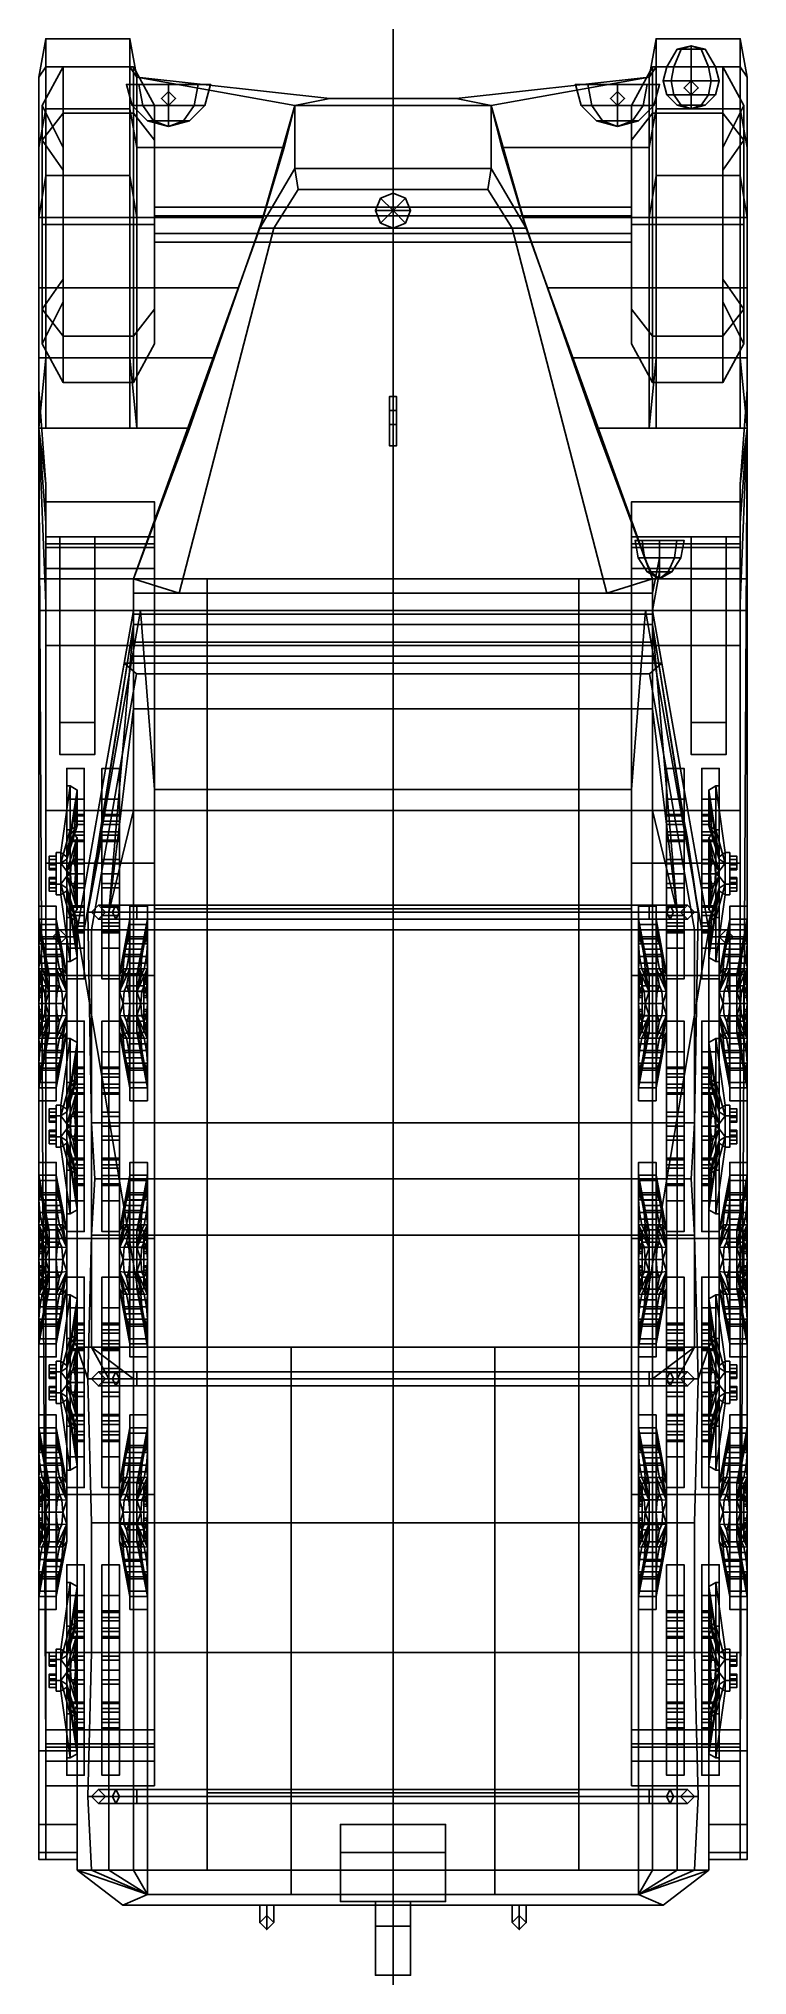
# Model space of a CAD drawing. Header units: millimetres. Extents: x -1 to 3, y -3 to 11.3.
# Drawn here: x -1.01 to 1.01, y -2.95 to 2.57 of the extents above.
import ezdxf

# ---------------------------------------------------------------- set-up
doc = ezdxf.new("R2010")
doc.units = ezdxf.units.MM
for name, color, linetype in [('drawing', 9, 'Continuous'), ('hansa_parts', 4, 'Continuous'), ('hansa_tent', 3, 'Continuous'), ('mudguards', 6, 'Continuous'), ('mudguards2', 6, 'Continuous'), ('tent', 3, 'Continuous'), ('tracks', 3, 'Continuous'), ('wheels', 2, 'Continuous'), ('wheels_inner', 2, 'Continuous')]:
    doc.layers.add(name, color=color, linetype=linetype)

msp = doc.modelspace()

# ---------------------------------------------------------------- linework, layer by layer
for points in [[(0.801, 2.49, 1.149), (0.8217, 2.54, 1.1283), (0.81, 2.54, 1.1), (0.7807, 2.49, 1.1)], [(0.85, 2.49, 1.1693), (0.85, 2.54, 1.14), (0.8217, 2.54, 1.1283), (0.801, 2.49, 1.149)], [(0.8217, 2.54, 1.1283), (0.85, 2.55, 1.1), (0.85, 2.55, 1.1), (0.81, 2.54, 1.1)], [(0.85, 2.54, 1.14), (0.85, 2.55, 1.1), (0.85, 2.55, 1.1), (0.8217, 2.54, 1.1283)], [(0.89, 2.54, 1.1), (0.85, 2.55, 1.1), (0.85, 2.55, 1.1), (0.8783, 2.54, 1.1283)], [(0.8783, 2.54, 1.1283), (0.85, 2.55, 1.1), (0.85, 2.55, 1.1), (0.85, 2.54, 1.14)], [(0.899, 2.49, 1.149), (0.8783, 2.54, 1.1283), (0.85, 2.54, 1.14), (0.85, 2.49, 1.1693)], [(0.9193, 2.49, 1.1), (0.89, 2.54, 1.1), (0.8783, 2.54, 1.1283), (0.899, 2.49, 1.149)], [(0.7934, 2.45, 1.1566), (0.801, 2.49, 1.149), (0.7807, 2.49, 1.1), (0.77, 2.45, 1.1)], [(0.85, 2.45, 1.18), (0.85, 2.49, 1.1693), (0.801, 2.49, 1.149), (0.7934, 2.45, 1.1566)], [(0.9066, 2.45, 1.1566), (0.899, 2.49, 1.149), (0.85, 2.49, 1.1693), (0.85, 2.45, 1.18)], [(0.93, 2.45, 1.1), (0.9193, 2.49, 1.1), (0.899, 2.49, 1.149), (0.9066, 2.45, 1.1566)], [(-0.7249, 2.44, 1.0451), (-0.76, 2.44, 1.13), (-0.7249, 2.44, 1.2149), (-0.64, 2.44, 1.25)], [(-0.7439, 2.38, 1.13), (-0.76, 2.44, 1.13), (-0.7249, 2.44, 1.0451), (-0.7135, 2.38, 1.0565)], [(-0.7135, 2.38, 1.2035), (-0.7249, 2.44, 1.2149), (-0.76, 2.44, 1.13), (-0.7439, 2.38, 1.13)], [(-0.64, 2.44, 1.01), (-0.7249, 2.44, 1.0451), (-0.64, 2.44, 1.25), (-0.5551, 2.44, 1.2149)], [(-0.7135, 2.38, 1.0565), (-0.7249, 2.44, 1.0451), (-0.64, 2.44, 1.01), (-0.64, 2.38, 1.0261)], [(-0.64, 2.38, 1.2339), (-0.64, 2.44, 1.25), (-0.7249, 2.44, 1.2149), (-0.7135, 2.38, 1.2035)], [(-0.5551, 2.44, 1.0451), (-0.64, 2.44, 1.01), (-0.5551, 2.44, 1.2149), (-0.52, 2.44, 1.13)], [(-0.64, 2.38, 1.0261), (-0.64, 2.44, 1.01), (-0.5551, 2.44, 1.0451), (-0.5665, 2.38, 1.0565)], [(-0.5665, 2.38, 1.2035), (-0.5551, 2.44, 1.2149), (-0.64, 2.44, 1.25), (-0.64, 2.38, 1.2339)], [(-0.5665, 2.38, 1.0565), (-0.5551, 2.44, 1.0451), (-0.52, 2.44, 1.13), (-0.5361, 2.38, 1.13)], [(-0.5361, 2.38, 1.13), (-0.52, 2.44, 1.13), (-0.5551, 2.44, 1.2149), (-0.5665, 2.38, 1.2035)], [(0.5361, 2.38, 1.13), (0.52, 2.44, 1.13), (0.5551, 2.44, 1.0451), (0.5665, 2.38, 1.0565)], [(0.5665, 2.38, 1.2035), (0.5551, 2.44, 1.2149), (0.52, 2.44, 1.13), (0.5361, 2.38, 1.13)], [(0.5551, 2.44, 1.0451), (0.52, 2.44, 1.13), (0.5551, 2.44, 1.2149), (0.64, 2.44, 1.25)], [(0.5665, 2.38, 1.0565), (0.5551, 2.44, 1.0451), (0.64, 2.44, 1.01), (0.64, 2.38, 1.0261)], [(0.64, 2.38, 1.2339), (0.64, 2.44, 1.25), (0.5551, 2.44, 1.2149), (0.5665, 2.38, 1.2035)], [(0.64, 2.44, 1.01), (0.5551, 2.44, 1.0451), (0.64, 2.44, 1.25), (0.7249, 2.44, 1.2149)], [(0.64, 2.38, 1.0261), (0.64, 2.44, 1.01), (0.7249, 2.44, 1.0451), (0.7135, 2.38, 1.0565)], [(0.7135, 2.38, 1.2035), (0.7249, 2.44, 1.2149), (0.64, 2.44, 1.25), (0.64, 2.38, 1.2339)], [(0.7249, 2.44, 1.0451), (0.64, 2.44, 1.01), (0.7249, 2.44, 1.2149), (0.76, 2.44, 1.13)], [(0.7135, 2.38, 1.0565), (0.7249, 2.44, 1.0451), (0.76, 2.44, 1.13), (0.7439, 2.38, 1.13)], [(0.7439, 2.38, 1.13), (0.76, 2.44, 1.13), (0.7249, 2.44, 1.2149), (0.7135, 2.38, 1.2035)], [(0.7807, 2.41, 1.1), (0.77, 2.45, 1.1), (0.7934, 2.45, 1.0434), (0.801, 2.41, 1.051)], [(0.801, 2.41, 1.149), (0.7934, 2.45, 1.1566), (0.77, 2.45, 1.1), (0.7807, 2.41, 1.1)], [(0.7934, 2.45, 1.0434), (0.77, 2.45, 1.1), (0.93, 2.45, 1.1)], [(0.801, 2.41, 1.051), (0.7934, 2.45, 1.0434), (0.85, 2.45, 1.02), (0.85, 2.41, 1.0307)], [(0.85, 2.41, 1.1693), (0.85, 2.45, 1.18), (0.7934, 2.45, 1.1566), (0.801, 2.41, 1.149)], [(0.85, 2.45, 1.02), (0.7934, 2.45, 1.0434), (0.93, 2.45, 1.1), (0.9066, 2.45, 1.0434)], [(0.85, 2.45, 0.89), (0.83, 2.43, 0.89), (0.83, 2.43, 1.04), (0.85, 2.45, 1.03)], [(0.83, 2.43, 0.89), (0.85, 2.41, 0.9), (0.85, 2.41, 1.03), (0.83, 2.43, 1.04)], [(0.85, 2.41, 1.0307), (0.85, 2.45, 1.02), (0.9066, 2.45, 1.0434), (0.899, 2.41, 1.051)], [(0.899, 2.41, 1.149), (0.9066, 2.45, 1.1566), (0.85, 2.45, 1.18), (0.85, 2.41, 1.1693)], [(0.87, 2.43, 0.89), (0.85, 2.45, 0.89), (0.85, 2.45, 1.03), (0.87, 2.43, 1.04)], [(0.85, 2.41, 0.9), (0.87, 2.43, 0.89), (0.87, 2.43, 1.04), (0.85, 2.41, 1.03)], [(0.899, 2.41, 1.051), (0.9066, 2.45, 1.0434), (0.93, 2.45, 1.1), (0.9193, 2.41, 1.1)], [(0.9193, 2.41, 1.1), (0.93, 2.45, 1.1), (0.9066, 2.45, 1.1566), (0.899, 2.41, 1.149)], [(-0.7, 2.3361, 1.13), (-0.7439, 2.38, 1.13), (-0.7135, 2.38, 1.0565), (-0.6824, 2.3361, 1.0876)], [(-0.6824, 2.3361, 1.1724), (-0.7135, 2.38, 1.2035), (-0.7439, 2.38, 1.13), (-0.7, 2.3361, 1.13)], [(-0.6824, 2.3361, 1.0876), (-0.7135, 2.38, 1.0565), (-0.64, 2.38, 1.0261), (-0.64, 2.3361, 1.07)], [(-0.64, 2.3361, 1.19), (-0.64, 2.38, 1.2339), (-0.7135, 2.38, 1.2035), (-0.6824, 2.3361, 1.1724)], [(-0.64, 2.42, 0.85), (-0.66, 2.4, 0.85), (-0.66, 2.4, 1.03), (-0.64, 2.42, 1.03)], [(-0.66, 2.4, 0.85), (-0.64, 2.38, 0.86), (-0.64, 2.38, 1.03), (-0.66, 2.4, 1.03)], [(-0.62, 2.4, 0.85), (-0.64, 2.42, 0.85), (-0.64, 2.42, 1.03), (-0.62, 2.4, 1.03)], [(-0.64, 2.38, 0.86), (-0.62, 2.4, 0.85), (-0.62, 2.4, 1.03), (-0.64, 2.38, 1.03)], [(-0.64, 2.3361, 1.07), (-0.64, 2.38, 1.0261), (-0.5665, 2.38, 1.0565), (-0.5976, 2.3361, 1.0876)], [(-0.5976, 2.3361, 1.1724), (-0.5665, 2.38, 1.2035), (-0.64, 2.38, 1.2339), (-0.64, 2.3361, 1.19)], [(-0.5976, 2.3361, 1.0876), (-0.5665, 2.38, 1.0565), (-0.5361, 2.38, 1.13), (-0.58, 2.3361, 1.13)], [(-0.58, 2.3361, 1.13), (-0.5361, 2.38, 1.13), (-0.5665, 2.38, 1.2035), (-0.5976, 2.3361, 1.1724)], [(-0.38, 2.03, 0.71), (-0.28, 2.38, 0.71), (0.28, 2.38, 0.71), (0.38, 2.03, 0.71)], [(-0.28, 2.2, 1.38), (-0.28, 2.38, 0.71), (-0.38, 2.03, 0.71), (-0.38, 2.03, 1.38)], [(0.28, 2.2, 1.38), (0.28, 2.38, 0.71), (-0.28, 2.38, 0.71), (-0.28, 2.2, 1.38)], [(0.38, 2.03, 0.71), (0.28, 2.38, 0.71), (0.28, 2.2, 1.38), (0.38, 2.03, 1.38)], [(0.58, 2.3361, 1.13), (0.5361, 2.38, 1.13), (0.5665, 2.38, 1.0565), (0.5976, 2.3361, 1.0876)], [(0.5976, 2.3361, 1.1724), (0.5665, 2.38, 1.2035), (0.5361, 2.38, 1.13), (0.58, 2.3361, 1.13)], [(0.5976, 2.3361, 1.0876), (0.5665, 2.38, 1.0565), (0.64, 2.38, 1.0261), (0.64, 2.3361, 1.07)], [(0.64, 2.3361, 1.19), (0.64, 2.38, 1.2339), (0.5665, 2.38, 1.2035), (0.5976, 2.3361, 1.1724)], [(0.64, 2.42, 0.85), (0.62, 2.4, 0.85), (0.62, 2.4, 1.03), (0.64, 2.42, 1.03)], [(0.62, 2.4, 0.85), (0.64, 2.38, 0.86), (0.64, 2.38, 1.03), (0.62, 2.4, 1.03)], [(0.66, 2.4, 0.85), (0.64, 2.42, 0.85), (0.64, 2.42, 1.03), (0.66, 2.4, 1.03)], [(0.64, 2.38, 0.86), (0.66, 2.4, 0.85), (0.66, 2.4, 1.03), (0.64, 2.38, 1.03)], [(0.64, 2.3361, 1.07), (0.64, 2.38, 1.0261), (0.7135, 2.38, 1.0565), (0.6824, 2.3361, 1.0876)], [(0.6824, 2.3361, 1.1724), (0.7135, 2.38, 1.2035), (0.64, 2.38, 1.2339), (0.64, 2.3361, 1.19)], [(0.6824, 2.3361, 1.0876), (0.7135, 2.38, 1.0565), (0.7439, 2.38, 1.13), (0.7, 2.3361, 1.13)], [(0.7, 2.3361, 1.13), (0.7439, 2.38, 1.13), (0.7135, 2.38, 1.2035), (0.6824, 2.3361, 1.1724)], [(0.81, 2.3807, 1.1), (0.7807, 2.41, 1.1), (0.801, 2.41, 1.051), (0.8217, 2.3807, 1.0717)], [(0.8217, 2.3807, 1.1283), (0.801, 2.41, 1.149), (0.7807, 2.41, 1.1), (0.81, 2.3807, 1.1)], [(0.8217, 2.3807, 1.0717), (0.801, 2.41, 1.051), (0.85, 2.41, 1.0307), (0.85, 2.3807, 1.06)], [(0.85, 2.3807, 1.14), (0.85, 2.41, 1.1693), (0.801, 2.41, 1.149), (0.8217, 2.3807, 1.1283)], [(0.85, 2.37, 1.1), (0.81, 2.3807, 1.1), (0.8217, 2.3807, 1.0717), (0.85, 2.37, 1.1)], [(0.85, 2.37, 1.1), (0.8217, 2.3807, 1.1283), (0.81, 2.3807, 1.1), (0.85, 2.37, 1.1)], [(0.85, 2.37, 1.1), (0.8217, 2.3807, 1.0717), (0.85, 2.3807, 1.06), (0.85, 2.37, 1.1)], [(0.85, 2.37, 1.1), (0.85, 2.3807, 1.14), (0.8217, 2.3807, 1.1283), (0.85, 2.37, 1.1)], [(0.85, 2.3807, 1.06), (0.85, 2.41, 1.0307), (0.899, 2.41, 1.051), (0.8783, 2.3807, 1.0717)], [(0.8783, 2.3807, 1.1283), (0.899, 2.41, 1.149), (0.85, 2.41, 1.1693), (0.85, 2.3807, 1.14)], [(0.85, 2.37, 1.1), (0.85, 2.3807, 1.06), (0.8783, 2.3807, 1.0717), (0.85, 2.37, 1.1)], [(0.85, 2.37, 1.1), (0.8783, 2.3807, 1.0717), (0.89, 2.3807, 1.1), (0.85, 2.37, 1.1)], [(0.85, 2.37, 1.1), (0.89, 2.3807, 1.1), (0.8783, 2.3807, 1.1283), (0.85, 2.37, 1.1)], [(0.85, 2.37, 1.1), (0.8783, 2.3807, 1.1283), (0.85, 2.3807, 1.14), (0.85, 2.37, 1.1)], [(0.8783, 2.3807, 1.0717), (0.899, 2.41, 1.051), (0.9193, 2.41, 1.1), (0.89, 2.3807, 1.1)], [(0.89, 2.3807, 1.1), (0.9193, 2.41, 1.1), (0.899, 2.41, 1.149), (0.8783, 2.3807, 1.1283)], [(-0.64, 2.32, 1.13), (-0.7, 2.3361, 1.13), (-0.6824, 2.3361, 1.0876), (-0.64, 2.32, 1.13)], [(-0.64, 2.32, 1.13), (-0.6824, 2.3361, 1.1724), (-0.7, 2.3361, 1.13), (-0.64, 2.32, 1.13)], [(-0.64, 2.32, 1.13), (-0.6824, 2.3361, 1.0876), (-0.64, 2.3361, 1.07), (-0.64, 2.32, 1.13)], [(-0.64, 2.32, 1.13), (-0.64, 2.3361, 1.19), (-0.6824, 2.3361, 1.1724), (-0.64, 2.32, 1.13)], [(-0.64, 2.32, 1.13), (-0.5976, 2.3361, 1.0876), (-0.58, 2.3361, 1.13), (-0.64, 2.32, 1.13)], [(-0.64, 2.32, 1.13), (-0.64, 2.3361, 1.07), (-0.5976, 2.3361, 1.0876), (-0.64, 2.32, 1.13)], [(-0.64, 2.32, 1.13), (-0.5976, 2.3361, 1.1724), (-0.64, 2.3361, 1.19), (-0.64, 2.32, 1.13)], [(-0.64, 2.32, 1.13), (-0.58, 2.3361, 1.13), (-0.5976, 2.3361, 1.1724), (-0.64, 2.32, 1.13)], [(0.64, 2.32, 1.13), (0.58, 2.3361, 1.13), (0.5976, 2.3361, 1.0876), (0.64, 2.32, 1.13)], [(0.64, 2.32, 1.13), (0.5976, 2.3361, 1.1724), (0.58, 2.3361, 1.13), (0.64, 2.32, 1.13)], [(0.64, 2.32, 1.13), (0.5976, 2.3361, 1.0876), (0.64, 2.3361, 1.07), (0.64, 2.32, 1.13)], [(0.64, 2.32, 1.13), (0.64, 2.3361, 1.19), (0.5976, 2.3361, 1.1724), (0.64, 2.32, 1.13)], [(0.64, 2.32, 1.13), (0.64, 2.3361, 1.07), (0.6824, 2.3361, 1.0876), (0.64, 2.32, 1.13)], [(0.64, 2.32, 1.13), (0.6824, 2.3361, 1.0876), (0.7, 2.3361, 1.13), (0.64, 2.32, 1.13)], [(0.64, 2.32, 1.13), (0.7, 2.3361, 1.13), (0.6824, 2.3361, 1.1724), (0.64, 2.32, 1.13)], [(0.64, 2.32, 1.13), (0.6824, 2.3361, 1.1724), (0.64, 2.3361, 1.19), (0.64, 2.32, 1.13)], [(-0.27, 2.14, 1.44), (-0.28, 2.2, 1.38), (-0.38, 2.03, 1.38), (-0.34, 2.03, 1.44)], [(0.27, 2.14, 1.44), (0.28, 2.2, 1.38), (-0.28, 2.2, 1.38), (-0.27, 2.14, 1.44)], [(0.38, 2.03, 1.38), (0.28, 2.2, 1.38), (0.27, 2.14, 1.44), (0.34, 2.03, 1.44)], [(0.34, 2.03, 1.44), (0.27, 2.14, 1.44), (-0.27, 2.14, 1.44), (-0.34, 2.03, 1.44)], [(-0.0354, 2.1154, 1.44), (-0.05, 2.08, 1.44), (0, 2.08, 1.46)], [(0, 2.13, 1.44), (-0.0354, 2.1154, 1.44), (0, 2.08, 1.46)], [(0.0354, 2.1154, 1.44), (0, 2.13, 1.44), (0, 2.08, 1.46)], [(0.05, 2.08, 1.44), (0.0354, 2.1154, 1.44), (0, 2.08, 1.46)], [(-0.05, 2.08, 1.44), (-0.0354, 2.0446, 1.44), (0, 2.08, 1.46)], [(-0.0354, 2.0446, 1.44), (0, 2.03, 1.44), (0, 2.08, 1.46)], [(0, 2.03, 1.44), (0.0354, 2.0446, 1.44), (0, 2.08, 1.46)], [(0.0354, 2.0446, 1.44), (0.05, 2.08, 1.44), (0, 2.08, 1.46)], [(-0.38, 2.03, 0.71), (-0.74, 1.03, 0.34), (-0.74, 1.03, 1.38), (-0.38, 2.03, 1.38)], [(0.38, 2.03, 0.71), (0.74, 1.03, 0.34), (-0.74, 1.03, 0.34), (-0.38, 2.03, 0.71)], [(-0.38, 2.03, 1.38), (-0.74, 1.03, 1.38), (-0.61, 0.99, 1.5), (-0.34, 2.03, 1.44)], [(-0.34, 2.03, 1.44), (-0.61, 0.99, 1.5), (0.61, 0.99, 1.5), (0.34, 2.03, 1.44)], [(0.61, 0.99, 1.5), (0.74, 1.03, 1.38), (0.38, 2.03, 1.38), (0.34, 2.03, 1.44)], [(0.74, 1.03, 1.38), (0.74, 1.03, 0.34), (0.38, 2.03, 0.71), (0.38, 2.03, 1.38)], [(-0.01, 1.55, 1.46), (-0.01, 1.41, 1.47), (-0.01, 1.47, 1.61), (-0.01, 1.51, 1.61)], [(0.01, 1.51, 1.61), (0.01, 1.55, 1.46), (-0.01, 1.55, 1.46), (-0.01, 1.51, 1.61)], [(0.01, 1.47, 1.61), (0.01, 1.41, 1.47), (0.01, 1.55, 1.46), (0.01, 1.51, 1.61)], [(-0.01, 1.51, 1.61), (-0.01, 1.47, 1.61), (0.01, 1.47, 1.61), (0.01, 1.51, 1.61)], [(-0.01, 1.47, 1.61), (-0.01, 1.41, 1.47), (0.01, 1.41, 1.47), (0.01, 1.47, 1.61)], [(0.6994, 1.09, 1.82), (0.69, 1.14, 1.82), (0.7105, 1.14, 1.7705), (0.7171, 1.09, 1.7771)], [(0.7171, 1.09, 1.8629), (0.7105, 1.14, 1.8695), (0.69, 1.14, 1.82), (0.6994, 1.09, 1.82)], [(0.7105, 1.14, 1.7705), (0.69, 1.14, 1.82), (0.7105, 1.14, 1.8695), (0.76, 1.14, 1.89)], [(0.7171, 1.09, 1.7771), (0.7105, 1.14, 1.7705), (0.76, 1.14, 1.75), (0.76, 1.09, 1.7594)], [(0.76, 1.09, 1.8806), (0.76, 1.14, 1.89), (0.7105, 1.14, 1.8695), (0.7171, 1.09, 1.8629)], [(0.76, 1.14, 1.75), (0.7105, 1.14, 1.7705), (0.76, 1.14, 1.89), (0.8095, 1.14, 1.8695)], [(0.76, 1.09, 1.7594), (0.76, 1.14, 1.75), (0.8095, 1.14, 1.7705), (0.8029, 1.09, 1.7771)], [(0.8029, 1.09, 1.8629), (0.8095, 1.14, 1.8695), (0.76, 1.14, 1.89), (0.76, 1.09, 1.8806)], [(0.8095, 1.14, 1.7705), (0.76, 1.14, 1.75), (0.8095, 1.14, 1.8695), (0.83, 1.14, 1.82)], [(0.8029, 1.09, 1.7771), (0.8095, 1.14, 1.7705), (0.83, 1.14, 1.82), (0.8206, 1.09, 1.82)], [(0.8206, 1.09, 1.82), (0.83, 1.14, 1.82), (0.8095, 1.14, 1.8695), (0.8029, 1.09, 1.8629)], [(0.725, 1.05, 1.82), (0.6994, 1.09, 1.82), (0.7171, 1.09, 1.7771), (0.7353, 1.05, 1.7953)], [(0.7353, 1.05, 1.8447), (0.7171, 1.09, 1.8629), (0.6994, 1.09, 1.82), (0.725, 1.05, 1.82)], [(0.7353, 1.05, 1.7953), (0.7171, 1.09, 1.7771), (0.76, 1.09, 1.7594), (0.76, 1.05, 1.785)], [(0.76, 1.05, 1.855), (0.76, 1.09, 1.8806), (0.7171, 1.09, 1.8629), (0.7353, 1.05, 1.8447)], [(0.76, 1.03, 1.82), (0.725, 1.05, 1.82), (0.7353, 1.05, 1.7953), (0.76, 1.03, 1.82)], [(0.76, 1.03, 1.82), (0.7353, 1.05, 1.8447), (0.725, 1.05, 1.82), (0.76, 1.03, 1.82)], [(0.76, 1.03, 1.82), (0.7353, 1.05, 1.7953), (0.76, 1.05, 1.785), (0.76, 1.03, 1.82)], [(0.76, 1.03, 1.82), (0.76, 1.05, 1.855), (0.7353, 1.05, 1.8447), (0.76, 1.03, 1.82)], [(0.74, 0.99, 1.5), (0.74, 0.94, 1.7), (0.76, 1.05, 1.79), (0.76, 1.09, 1.76)], [(0.76, 1.09, 1.76), (0.76, 1.05, 1.79), (0.74, 0.94, 1.7), (0.74, 0.99, 1.5)], [(0.76, 1.05, 1.785), (0.76, 1.09, 1.7594), (0.8029, 1.09, 1.7771), (0.7847, 1.05, 1.7953)], [(0.7847, 1.05, 1.8447), (0.8029, 1.09, 1.8629), (0.76, 1.09, 1.8806), (0.76, 1.05, 1.855)], [(0.76, 1.03, 1.82), (0.76, 1.05, 1.785), (0.7847, 1.05, 1.7953), (0.76, 1.03, 1.82)], [(0.76, 1.03, 1.82), (0.7847, 1.05, 1.7953), (0.795, 1.05, 1.82), (0.76, 1.03, 1.82)], [(0.76, 1.03, 1.82), (0.795, 1.05, 1.82), (0.7847, 1.05, 1.8447), (0.76, 1.03, 1.82)], [(0.76, 1.03, 1.82), (0.7847, 1.05, 1.8447), (0.76, 1.05, 1.855), (0.76, 1.03, 1.82)], [(0.7847, 1.05, 1.7953), (0.8029, 1.09, 1.7771), (0.8206, 1.09, 1.82), (0.795, 1.05, 1.82)], [(0.795, 1.05, 1.82), (0.8206, 1.09, 1.82), (0.8029, 1.09, 1.8629), (0.7847, 1.05, 1.8447)], [(-0.74, 1.03, 1.38), (-0.74, 0.99, 1.5), (-0.74, 0.99, 1.5), (-0.61, 0.99, 1.5)], [(-0.74, 1.03, 1.38), (-0.74, 0.94, 0.78), (-0.74, 0.94, 0.78), (-0.74, 0.99, 1.5)], [(-0.74, 1.03, 0.78), (-0.74, 0.94, 0.78), (-0.74, 0.94, 0.78), (-0.74, 1.03, 1.38)], [(-0.53, 1.03, 0.34), (-0.53, -2.43, 0.34), (-0.53, -2.65, 0.78), (-0.53, 1.03, 0.78)], [(0.53, 1.03, 0.34), (0.53, -2.43, 0.34), (-0.53, -2.43, 0.34), (-0.53, 1.03, 0.34)], [(0.53, -2.65, 0.78), (0.53, -2.43, 0.34), (0.53, 1.03, 0.34), (0.53, 1.03, 0.78)], [(0.74, 1.03, 1.38), (0.61, 0.99, 1.5), (0.61, 0.99, 1.5), (0.74, 0.99, 1.5)], [(0.74, 1.03, 1.38), (0.74, 0.99, 1.5), (0.74, 0.99, 1.5), (0.74, 0.94, 0.78)], [(0.74, 1.03, 0.78), (0.74, 1.03, 1.38), (0.74, 1.03, 1.38), (0.74, 0.94, 0.78)], [(-0.74, 0.94, 0.78), (-0.9, 0.03, 0.78), (-0.9, 0.03, 1.7), (-0.74, 0.94, 1.7)], [(-0.72, 0.94, 1.7), (-0.74, 0.94, 1.7), (-0.9, 0.03, 1.7), (-0.88, 0.03, 1.7)], [(-0.72, 0.94, 1), (-0.88, 0.03, 1), (-0.68, 0.03, 1), (-0.68, 0.43, 1)], [(-0.72, 0.94, 1), (-0.72, 0.94, 1.7), (-0.88, 0.03, 1.7), (-0.88, 0.03, 1)], [(-0.74, 0.99, 1.5), (-0.74, 0.94, 1.7), (0.74, 0.94, 1.7), (0.74, 0.99, 1.5)], [(-0.74, 0.99, 1.5), (-0.74, 0.94, 0.78), (-0.74, 0.94, 0.78), (-0.74, 0.94, 1.7)], [(-0.74, 0.94, 1.7), (-0.74, 0.85, 2.06), (0.74, 0.85, 2.06), (0.74, 0.94, 1.7)], [(-0.74, 0.94, 1.7), (-0.74, 0.93, 1.7), (-0.74, 0.84, 2.06), (-0.74, 0.85, 2.06)], [(0.72, 0.94, 1), (-0.72, 0.94, 1), (-0.68, 0.43, 1), (0.68, 0.43, 1)], [(0.72, 0.94, 1.7), (-0.72, 0.94, 1.7), (-0.72, 0.94, 1), (0.72, 0.94, 1)], [(0.68, 0.43, 1), (0.68, 0.03, 1), (0.88, 0.03, 1), (0.72, 0.94, 1)], [(0.74, 0.94, 1.7), (0.72, 0.94, 1.7), (0.88, 0.03, 1.7), (0.9, 0.03, 1.7)], [(0.72, 0.94, 1.7), (0.72, 0.94, 1), (0.88, 0.03, 1), (0.88, 0.03, 1.7)], [(0.74, 0.99, 1.5), (0.74, 0.94, 1.7), (0.74, 0.94, 1.7), (0.74, 0.94, 0.78)], [(0.9, 0.03, 1.7), (0.9, 0.03, 0.78), (0.74, 0.94, 0.78), (0.74, 0.94, 1.7)], [(0.74, 0.85, 2.06), (0.74, 0.84, 2.06), (0.74, 0.93, 1.7), (0.74, 0.94, 1.7)], [(-0.74, 0.84, 2.06), (-0.74, 0.93, 1.7), (0.74, 0.93, 1.7), (0.74, 0.84, 2.06)], [(-0.74, 0.85, 2.06), (-0.74, 0.84, 2.06), (0.74, 0.84, 2.06), (0.74, 0.85, 2.06)], [(0.68, 0.43, 1.34), (-0.68, 0.43, 1.34), (-0.68, 0.09, 1.34), (0.68, 0.09, 1.34)], [(0.68, 0.43, 1), (-0.68, 0.43, 1), (-0.68, 0.43, 1.34), (0.68, 0.43, 1.34)], [(-0.68, 0.43, 1.34), (-0.68, 0.43, 1), (-0.68, 0.03, 1), (-0.68, 0.09, 1.34)], [(0.68, 0.43, 1), (0.68, 0.43, 1.34), (0.68, 0.09, 1.34), (0.68, 0.03, 1)], [(-0.84, 0.1, 1.7), (-0.86, 0.08, 1.7), (-0.86, 0.08, 2.11), (-0.84, 0.1, 2.11)], [(-0.84, 0.1, 2.11), (-0.86, 0.08, 2.11), (-0.8, 0.08, 2.2), (-0.79, 0.1, 2.18)], [(-0.86, 0.08, 1.7), (-0.84, 0.06, 1.7), (-0.84, 0.06, 2.11), (-0.86, 0.08, 2.11)], [(-0.86, 0.08, 2.11), (-0.84, 0.06, 2.11), (-0.79, 0.06, 2.18), (-0.8, 0.08, 2.2)], [(-0.82, 0.08, 1.7), (-0.84, 0.1, 1.7), (-0.84, 0.1, 2.11), (-0.82, 0.08, 2.11)], [(-0.82, 0.08, 2.11), (-0.84, 0.1, 2.11), (-0.79, 0.1, 2.18), (-0.78, 0.08, 2.16)], [(-0.84, 0.06, 1.7), (-0.82, 0.08, 1.7), (-0.82, 0.08, 2.11), (-0.84, 0.06, 2.11)], [(-0.84, 0.06, 2.11), (-0.82, 0.08, 2.11), (-0.78, 0.08, 2.16), (-0.79, 0.06, 2.18)], [(-0.79, 0.1, 2.18), (-0.8, 0.08, 2.2), (-0.73, 0.08, 2.23), (-0.73, 0.1, 2.21)], [(-0.8, 0.08, 2.2), (-0.79, 0.06, 2.18), (-0.73, 0.06, 2.21), (-0.73, 0.08, 2.23)], [(-0.78, 0.08, 2.16), (-0.79, 0.1, 2.18), (-0.73, 0.1, 2.21), (-0.73, 0.08, 2.19)], [(-0.79, 0.06, 2.18), (-0.78, 0.08, 2.16), (-0.73, 0.08, 2.19), (-0.73, 0.06, 2.21)], [(-0.73, 0.08, 2.19), (-0.73, 0.1, 2.21), (0.73, 0.1, 2.21), (0.73, 0.08, 2.19)], [(-0.73, 0.1, 2.21), (-0.73, 0.08, 2.23), (0.73, 0.08, 2.23), (0.73, 0.1, 2.21)], [(-0.73, 0.06, 2.21), (-0.73, 0.08, 2.19), (0.73, 0.08, 2.19), (0.73, 0.06, 2.21)], [(-0.73, 0.08, 2.23), (-0.73, 0.06, 2.21), (0.73, 0.06, 2.21), (0.73, 0.08, 2.23)], [(0.68, 0.09, 1.34), (-0.68, 0.09, 1.34), (-0.68, 0.09, 1.7), (0.68, 0.09, 1.7)], [(0.68, 0.09, 1.7), (-0.68, 0.09, 1.7), (-0.68, 0.03, 1.7), (0.68, 0.03, 1.7)], [(-0.68, 0.09, 1.7), (-0.68, 0.09, 1.34), (-0.68, 0.03, 1), (-0.68, 0.03, 1.7)], [(0.68, 0.09, 1.34), (0.68, 0.09, 1.7), (0.68, 0.03, 1.7), (0.68, 0.03, 1)], [(0.79, 0.1, 2.18), (0.78, 0.08, 2.16), (0.73, 0.08, 2.19), (0.73, 0.1, 2.21)], [(0.8, 0.08, 2.2), (0.79, 0.1, 2.18), (0.73, 0.1, 2.21), (0.73, 0.08, 2.23)], [(0.78, 0.08, 2.16), (0.79, 0.06, 2.18), (0.73, 0.06, 2.21), (0.73, 0.08, 2.19)], [(0.79, 0.06, 2.18), (0.8, 0.08, 2.2), (0.73, 0.08, 2.23), (0.73, 0.06, 2.21)], [(0.84, 0.1, 2.11), (0.82, 0.08, 2.11), (0.78, 0.08, 2.16), (0.79, 0.1, 2.18)], [(0.82, 0.08, 2.11), (0.84, 0.06, 2.11), (0.79, 0.06, 2.18), (0.78, 0.08, 2.16)], [(0.86, 0.08, 2.11), (0.84, 0.1, 2.11), (0.79, 0.1, 2.18), (0.8, 0.08, 2.2)], [(0.84, 0.06, 2.11), (0.86, 0.08, 2.11), (0.8, 0.08, 2.2), (0.79, 0.06, 2.18)], [(0.84, 0.1, 1.7), (0.82, 0.08, 1.7), (0.82, 0.08, 2.11), (0.84, 0.1, 2.11)], [(0.82, 0.08, 1.7), (0.84, 0.06, 1.7), (0.84, 0.06, 2.11), (0.82, 0.08, 2.11)], [(0.86, 0.08, 1.7), (0.84, 0.1, 1.7), (0.84, 0.1, 2.11), (0.86, 0.08, 2.11)], [(0.84, 0.06, 1.7), (0.86, 0.08, 1.7), (0.86, 0.08, 2.11), (0.84, 0.06, 2.11)], [(-0.95, 0.03, 1.16), (-0.97, 0.01, 1.14), (-0.97, 0.01, 1.46), (-0.95, 0.03, 1.44)], [(-0.97, 0.01, 1.14), (-0.95, 0.03, 1.16), (-0.9, 0.03, 1.16), (-0.9, 0.01, 1.14)], [(-0.95, 0.03, 1.44), (-0.97, 0.01, 1.46), (-0.9, 0.01, 1.46), (-0.9, 0.03, 1.44)], [(-0.97, 0.01, 1.14), (-0.95, -0.01, 1.16), (-0.95, -0.01, 1.44), (-0.97, 0.01, 1.46)], [(-0.95, -0.01, 1.16), (-0.97, 0.01, 1.14), (-0.9, 0.01, 1.14), (-0.9, -0.01, 1.16)], [(-0.97, 0.01, 1.46), (-0.95, -0.01, 1.44), (-0.9, -0.01, 1.44), (-0.9, 0.01, 1.46)], [(-0.93, 0.01, 1.18), (-0.95, 0.03, 1.16), (-0.95, 0.03, 1.44), (-0.93, 0.01, 1.42)], [(-0.95, 0.03, 1.16), (-0.93, 0.01, 1.18), (-0.9, 0.01, 1.18), (-0.9, 0.03, 1.16)], [(-0.93, 0.01, 1.42), (-0.95, 0.03, 1.44), (-0.9, 0.03, 1.44), (-0.9, 0.01, 1.42)], [(-0.95, -0.01, 1.16), (-0.93, 0.01, 1.18), (-0.93, 0.01, 1.42), (-0.95, -0.01, 1.44)], [(-0.93, 0.01, 1.18), (-0.95, -0.01, 1.16), (-0.9, -0.01, 1.16), (-0.9, 0.01, 1.18)], [(-0.95, -0.01, 1.44), (-0.93, 0.01, 1.42), (-0.9, 0.01, 1.42), (-0.9, -0.01, 1.44)], [(-0.9, 0.03, 0.78), (-0.9, -2.65, 0.78), (-0.9, -2.65, 1.7), (-0.9, 0.03, 1.7)], [(-0.7, -1.16, 1.7), (-0.9, 0.03, 1.7), (-0.9, -2.65, 1.7), (-0.7, -2.72, 1.7)], [(0.9, 0.03, 1.7), (-0.9, 0.03, 1.7), (-0.7, -1.16, 1.7), (0.7, -1.16, 1.7)], [(-0.68, 0.03, 1.7), (-0.68, 0.03, 1), (-0.88, 0.03, 1), (-0.88, 0.03, 1.7)], [(0.68, 0.03, 1), (0.68, 0.03, 1.7), (0.88, 0.03, 1.7), (0.88, 0.03, 1)], [(0.9, 0.03, 1.7), (0.7, -1.16, 1.7), (0.7, -2.72, 1.7), (0.9, -2.65, 1.7)], [(0.9, -2.65, 1.7), (0.9, -2.65, 0.78), (0.9, 0.03, 0.78), (0.9, 0.03, 1.7)], [(0.93, 0.01, 1.18), (0.95, 0.03, 1.16), (0.9, 0.03, 1.16), (0.9, 0.01, 1.18)], [(0.95, 0.03, 1.16), (0.97, 0.01, 1.14), (0.9, 0.01, 1.14), (0.9, 0.03, 1.16)], [(0.95, 0.03, 1.44), (0.93, 0.01, 1.42), (0.9, 0.01, 1.42), (0.9, 0.03, 1.44)], [(0.97, 0.01, 1.46), (0.95, 0.03, 1.44), (0.9, 0.03, 1.44), (0.9, 0.01, 1.46)], [(0.95, -0.01, 1.16), (0.93, 0.01, 1.18), (0.9, 0.01, 1.18), (0.9, -0.01, 1.16)], [(0.97, 0.01, 1.14), (0.95, -0.01, 1.16), (0.9, -0.01, 1.16), (0.9, 0.01, 1.14)], [(0.93, 0.01, 1.42), (0.95, -0.01, 1.44), (0.9, -0.01, 1.44), (0.9, 0.01, 1.42)], [(0.95, -0.01, 1.44), (0.97, 0.01, 1.46), (0.9, 0.01, 1.46), (0.9, -0.01, 1.44)], [(0.95, 0.03, 1.16), (0.93, 0.01, 1.18), (0.93, 0.01, 1.42), (0.95, 0.03, 1.44)], [(0.93, 0.01, 1.18), (0.95, -0.01, 1.16), (0.95, -0.01, 1.44), (0.93, 0.01, 1.42)], [(0.97, 0.01, 1.14), (0.95, 0.03, 1.16), (0.95, 0.03, 1.44), (0.97, 0.01, 1.46)], [(0.95, -0.01, 1.16), (0.97, 0.01, 1.14), (0.97, 0.01, 1.46), (0.95, -0.01, 1.44)], [(-0.29, -1.16, 1.34), (-0.7, -1.16, 1.34), (-0.7, -2.72, 1.34), (-0.29, -2.72, 1.34)], [(-0.7, -1.16, 1.34), (-0.7, -1.16, 1.7), (-0.7, -2.72, 1.7), (-0.7, -2.72, 1.34)], [(0.7, -1.16, 1.7), (-0.7, -1.16, 1.7), (-0.7, -1.16, 1.34), (0.7, -1.16, 1.34)], [(0.29, -1.16, 1.02), (-0.29, -1.16, 1.02), (-0.29, -2.72, 1.02), (0.29, -2.72, 1.02)], [(-0.29, -2.72, 1.02), (-0.29, -1.16, 1.02), (-0.29, -1.16, 1.34), (-0.29, -2.72, 1.34)], [(-0.29, -1.16, 1.02), (0.29, -1.16, 1.02), (0.29, -1.16, 1.34), (-0.29, -1.16, 1.34)], [(0.7, -1.16, 1.34), (0.29, -1.16, 1.34), (0.29, -2.72, 1.34), (0.7, -2.72, 1.34)], [(0.29, -1.16, 1.02), (0.29, -2.72, 1.02), (0.29, -2.72, 1.34), (0.29, -1.16, 1.34)], [(0.7, -1.16, 1.7), (0.7, -1.16, 1.34), (0.7, -2.72, 1.34), (0.7, -2.72, 1.7)], [(-0.84, -1.23, 1.7), (-0.86, -1.25, 1.7), (-0.86, -1.25, 2.11), (-0.84, -1.23, 2.11)], [(-0.84, -1.23, 2.11), (-0.86, -1.25, 2.11), (-0.8, -1.25, 2.2), (-0.79, -1.23, 2.18)], [(-0.86, -1.25, 1.7), (-0.84, -1.27, 1.7), (-0.84, -1.27, 2.11), (-0.86, -1.25, 2.11)], [(-0.86, -1.25, 2.11), (-0.84, -1.27, 2.11), (-0.79, -1.27, 2.18), (-0.8, -1.25, 2.2)], [(-0.82, -1.25, 1.7), (-0.84, -1.23, 1.7), (-0.84, -1.23, 2.11), (-0.82, -1.25, 2.11)], [(-0.82, -1.25, 2.11), (-0.84, -1.23, 2.11), (-0.79, -1.23, 2.18), (-0.78, -1.25, 2.16)], [(-0.84, -1.27, 1.7), (-0.82, -1.25, 1.7), (-0.82, -1.25, 2.11), (-0.84, -1.27, 2.11)], [(-0.84, -1.27, 2.11), (-0.82, -1.25, 2.11), (-0.78, -1.25, 2.16), (-0.79, -1.27, 2.18)], [(-0.79, -1.23, 2.18), (-0.8, -1.25, 2.2), (-0.73, -1.25, 2.23), (-0.73, -1.23, 2.21)], [(-0.8, -1.25, 2.2), (-0.79, -1.27, 2.18), (-0.73, -1.27, 2.21), (-0.73, -1.25, 2.23)], [(-0.78, -1.25, 2.16), (-0.79, -1.23, 2.18), (-0.73, -1.23, 2.21), (-0.73, -1.25, 2.19)], [(-0.79, -1.27, 2.18), (-0.78, -1.25, 2.16), (-0.73, -1.25, 2.19), (-0.73, -1.27, 2.21)], [(-0.73, -1.25, 2.19), (-0.73, -1.23, 2.21), (0.73, -1.23, 2.21), (0.73, -1.25, 2.19)], [(-0.73, -1.23, 2.21), (-0.73, -1.25, 2.23), (0.73, -1.25, 2.23), (0.73, -1.23, 2.21)], [(-0.73, -1.27, 2.21), (-0.73, -1.25, 2.19), (0.73, -1.25, 2.19), (0.73, -1.27, 2.21)], [(-0.73, -1.25, 2.23), (-0.73, -1.27, 2.21), (0.73, -1.27, 2.21), (0.73, -1.25, 2.23)], [(0.79, -1.23, 2.18), (0.78, -1.25, 2.16), (0.73, -1.25, 2.19), (0.73, -1.23, 2.21)], [(0.8, -1.25, 2.2), (0.79, -1.23, 2.18), (0.73, -1.23, 2.21), (0.73, -1.25, 2.23)], [(0.78, -1.25, 2.16), (0.79, -1.27, 2.18), (0.73, -1.27, 2.21), (0.73, -1.25, 2.19)], [(0.79, -1.27, 2.18), (0.8, -1.25, 2.2), (0.73, -1.25, 2.23), (0.73, -1.27, 2.21)], [(0.84, -1.23, 2.11), (0.82, -1.25, 2.11), (0.78, -1.25, 2.16), (0.79, -1.23, 2.18)], [(0.82, -1.25, 2.11), (0.84, -1.27, 2.11), (0.79, -1.27, 2.18), (0.78, -1.25, 2.16)], [(0.86, -1.25, 2.11), (0.84, -1.23, 2.11), (0.79, -1.23, 2.18), (0.8, -1.25, 2.2)], [(0.84, -1.27, 2.11), (0.86, -1.25, 2.11), (0.8, -1.25, 2.2), (0.79, -1.27, 2.18)], [(0.84, -1.23, 1.7), (0.82, -1.25, 1.7), (0.82, -1.25, 2.11), (0.84, -1.23, 2.11)], [(0.82, -1.25, 1.7), (0.84, -1.27, 1.7), (0.84, -1.27, 2.11), (0.82, -1.25, 2.11)], [(0.86, -1.25, 1.7), (0.84, -1.23, 1.7), (0.84, -1.23, 2.11), (0.86, -1.25, 2.11)], [(0.84, -1.27, 1.7), (0.86, -1.25, 1.7), (0.86, -1.25, 2.11), (0.84, -1.27, 2.11)], [(-0.84, -2.42, 2.08), (-0.86, -2.44, 2.08), (-0.8, -2.44, 2.17), (-0.79, -2.42, 2.15)], [(-0.84, -2.42, 1.7), (-0.86, -2.44, 1.7), (-0.86, -2.44, 2.08), (-0.84, -2.42, 2.08)], [(-0.82, -2.44, 2.08), (-0.84, -2.42, 2.08), (-0.79, -2.42, 2.15), (-0.78, -2.44, 2.13)], [(-0.82, -2.44, 1.7), (-0.84, -2.42, 1.7), (-0.84, -2.42, 2.08), (-0.82, -2.44, 2.08)], [(-0.79, -2.42, 2.15), (-0.8, -2.44, 2.17), (-0.73, -2.44, 2.2), (-0.73, -2.42, 2.18)], [(-0.78, -2.44, 2.13), (-0.79, -2.42, 2.15), (-0.73, -2.42, 2.18), (-0.73, -2.44, 2.16)], [(-0.73, -2.44, 2.16), (-0.73, -2.42, 2.18), (0.73, -2.42, 2.18), (0.73, -2.44, 2.16)], [(-0.73, -2.42, 2.18), (-0.73, -2.44, 2.2), (0.73, -2.44, 2.2), (0.73, -2.42, 2.18)], [(0.79, -2.42, 2.15), (0.78, -2.44, 2.13), (0.73, -2.44, 2.16), (0.73, -2.42, 2.18)], [(0.8, -2.44, 2.17), (0.79, -2.42, 2.15), (0.73, -2.42, 2.18), (0.73, -2.44, 2.2)], [(0.84, -2.42, 2.08), (0.82, -2.44, 2.08), (0.78, -2.44, 2.13), (0.79, -2.42, 2.15)], [(0.86, -2.44, 2.08), (0.84, -2.42, 2.08), (0.79, -2.42, 2.15), (0.8, -2.44, 2.17)], [(0.84, -2.42, 1.7), (0.82, -2.44, 1.7), (0.82, -2.44, 2.08), (0.84, -2.42, 2.08)], [(0.86, -2.44, 1.7), (0.84, -2.42, 1.7), (0.84, -2.42, 2.08), (0.86, -2.44, 2.08)], [(-0.86, -2.44, 2.08), (-0.84, -2.46, 2.08), (-0.79, -2.46, 2.15), (-0.8, -2.44, 2.17)], [(-0.86, -2.44, 1.7), (-0.84, -2.46, 1.7), (-0.84, -2.46, 2.08), (-0.86, -2.44, 2.08)], [(-0.84, -2.46, 2.08), (-0.82, -2.44, 2.08), (-0.78, -2.44, 2.13), (-0.79, -2.46, 2.15)], [(-0.84, -2.46, 1.7), (-0.82, -2.44, 1.7), (-0.82, -2.44, 2.08), (-0.84, -2.46, 2.08)], [(-0.8, -2.44, 2.17), (-0.79, -2.46, 2.15), (-0.73, -2.46, 2.18), (-0.73, -2.44, 2.2)], [(-0.79, -2.46, 2.15), (-0.78, -2.44, 2.13), (-0.73, -2.44, 2.16), (-0.73, -2.46, 2.18)], [(-0.73, -2.46, 2.18), (-0.73, -2.44, 2.16), (0.73, -2.44, 2.16), (0.73, -2.46, 2.18)], [(-0.73, -2.44, 2.2), (-0.73, -2.46, 2.18), (0.73, -2.46, 2.18), (0.73, -2.44, 2.2)], [(-0.53, -2.65, 0.78), (-0.53, -2.43, 0.34), (0.53, -2.43, 0.34), (0.53, -2.65, 0.78)], [(0.78, -2.44, 2.13), (0.79, -2.46, 2.15), (0.73, -2.46, 2.18), (0.73, -2.44, 2.16)], [(0.79, -2.46, 2.15), (0.8, -2.44, 2.17), (0.73, -2.44, 2.2), (0.73, -2.46, 2.18)], [(0.82, -2.44, 2.08), (0.84, -2.46, 2.08), (0.79, -2.46, 2.15), (0.78, -2.44, 2.13)], [(0.84, -2.46, 2.08), (0.86, -2.44, 2.08), (0.8, -2.44, 2.17), (0.79, -2.46, 2.15)], [(0.82, -2.44, 1.7), (0.84, -2.46, 1.7), (0.84, -2.46, 2.08), (0.82, -2.44, 2.08)], [(0.84, -2.46, 1.7), (0.86, -2.44, 1.7), (0.86, -2.44, 2.08), (0.84, -2.46, 2.08)], [(-0.15, -2.52, 0.53), (-0.15, -2.74, 0.53), (-0.15, -2.74, 0.69), (-0.15, -2.6, 0.69)], [(0.15, -2.52, 0.53), (0.15, -2.74, 0.53), (-0.15, -2.74, 0.53), (-0.15, -2.52, 0.53)], [(0.15, -2.74, 0.69), (0.15, -2.74, 0.53), (0.15, -2.52, 0.53), (0.15, -2.6, 0.69)], [(-0.15, -2.6, 0.69), (-0.15, -2.74, 0.69), (0.15, -2.74, 0.69), (0.15, -2.6, 0.69)], [(-0.9, -2.65, 0.78), (-0.77, -2.75, 1.06), (-0.77, -2.75, 1.7), (-0.9, -2.65, 1.7)], [(0.9, -2.65, 0.78), (0.77, -2.75, 1.06), (-0.77, -2.75, 1.06), (-0.9, -2.65, 0.78)], [(-0.7, -2.72, 1.7), (-0.9, -2.65, 1.7), (-0.77, -2.75, 1.7), (-0.7, -2.72, 1.7)], [(0.9, -2.65, 1.7), (0.7, -2.72, 1.7), (0.77, -2.75, 1.7)], [(0.77, -2.75, 1.7), (0.77, -2.75, 1.06), (0.9, -2.65, 0.78), (0.9, -2.65, 1.7)], [(-0.7, -2.72, 1.7), (-0.77, -2.75, 1.7), (0.77, -2.75, 1.7), (0.7, -2.72, 1.7)], [(-0.77, -2.75, 1.7), (-0.77, -2.75, 1.06), (0.77, -2.75, 1.06), (0.77, -2.75, 1.7)], [(0.7, -2.72, 1.34), (-0.7, -2.72, 1.34), (-0.7, -2.72, 1.7), (0.7, -2.72, 1.7)], [(-0.38, -2.8, 1.44), (-0.36, -2.82, 1.46), (-0.36, -2.75, 1.46), (-0.38, -2.75, 1.44)], [(-0.36, -2.78, 1.42), (-0.38, -2.8, 1.44), (-0.38, -2.75, 1.44), (-0.36, -2.75, 1.42)], [(-0.38, -2.8, 1.16), (-0.36, -2.78, 1.18), (-0.36, -2.75, 1.18), (-0.38, -2.75, 1.16)], [(-0.36, -2.82, 1.14), (-0.38, -2.8, 1.16), (-0.38, -2.75, 1.16), (-0.36, -2.75, 1.14)], [(-0.34, -2.8, 1.44), (-0.36, -2.78, 1.42), (-0.36, -2.75, 1.42), (-0.34, -2.75, 1.44)], [(-0.36, -2.82, 1.46), (-0.34, -2.8, 1.44), (-0.34, -2.75, 1.44), (-0.36, -2.75, 1.46)], [(-0.34, -2.8, 1.16), (-0.36, -2.82, 1.14), (-0.36, -2.75, 1.14), (-0.34, -2.75, 1.16)], [(-0.36, -2.78, 1.18), (-0.34, -2.8, 1.16), (-0.34, -2.75, 1.16), (-0.36, -2.75, 1.18)], [(0.29, -2.72, 1.02), (-0.29, -2.72, 1.02), (-0.29, -2.72, 1.34), (0.29, -2.72, 1.34)], [(-0.15, -2.74, 0.69), (-0.15, -2.74, 0.53), (0.15, -2.74, 0.53), (0.15, -2.74, 0.69)], [(-0.05, -2.74, 0.6), (-0.05, -2.81, 0.6), (-0.05, -2.81, 0.69), (-0.05, -2.74, 0.69)], [(0.05, -2.74, 0.6), (0.05, -2.81, 0.6), (-0.05, -2.81, 0.6), (-0.05, -2.74, 0.6)], [(-0.05, -2.74, 0.69), (-0.05, -2.81, 0.69), (0.05, -2.81, 0.69), (0.05, -2.74, 0.69)], [(0.05, -2.81, 0.69), (0.05, -2.81, 0.6), (0.05, -2.74, 0.6), (0.05, -2.74, 0.69)], [(0.34, -2.8, 1.44), (0.36, -2.82, 1.46), (0.36, -2.75, 1.46), (0.34, -2.75, 1.44)], [(0.36, -2.78, 1.42), (0.34, -2.8, 1.44), (0.34, -2.75, 1.44), (0.36, -2.75, 1.42)], [(0.34, -2.8, 1.16), (0.36, -2.78, 1.18), (0.36, -2.75, 1.18), (0.34, -2.75, 1.16)], [(0.36, -2.82, 1.14), (0.34, -2.8, 1.16), (0.34, -2.75, 1.16), (0.36, -2.75, 1.14)], [(0.38, -2.8, 1.44), (0.36, -2.78, 1.42), (0.36, -2.75, 1.42), (0.38, -2.75, 1.44)], [(0.36, -2.82, 1.46), (0.38, -2.8, 1.44), (0.38, -2.75, 1.44), (0.36, -2.75, 1.46)], [(0.38, -2.8, 1.16), (0.36, -2.82, 1.14), (0.36, -2.75, 1.14), (0.38, -2.75, 1.16)], [(0.36, -2.78, 1.18), (0.38, -2.8, 1.16), (0.38, -2.75, 1.16), (0.36, -2.75, 1.18)], [(-0.36, -2.78, 1.18), (-0.38, -2.8, 1.16), (-0.38, -2.8, 1.44), (-0.36, -2.78, 1.42)], [(-0.38, -2.8, 1.16), (-0.36, -2.82, 1.14), (-0.36, -2.82, 1.46), (-0.38, -2.8, 1.44)], [(-0.34, -2.8, 1.16), (-0.36, -2.78, 1.18), (-0.36, -2.78, 1.42), (-0.34, -2.8, 1.44)], [(-0.36, -2.82, 1.14), (-0.34, -2.8, 1.16), (-0.34, -2.8, 1.44), (-0.36, -2.82, 1.46)], [(-0.05, -2.81, 0.66), (-0.05, -2.81, 0.63), (0.05, -2.81, 0.63), (0.05, -2.81, 0.66)], [(-0.05, -2.81, 0.66), (-0.05, -2.95, 0.69), (-0.05, -2.95, 0.72), (-0.05, -2.81, 0.69)], [(0.05, -2.81, 0.66), (0.05, -2.95, 0.69), (-0.05, -2.95, 0.69), (-0.05, -2.81, 0.66)], [(-0.05, -2.81, 0.69), (-0.05, -2.95, 0.72), (0.05, -2.95, 0.72), (0.05, -2.81, 0.69)], [(-0.05, -2.81, 0.6), (-0.05, -2.95, 0.56), (-0.05, -2.95, 0.6), (-0.05, -2.81, 0.63)], [(0.05, -2.81, 0.6), (0.05, -2.95, 0.56), (-0.05, -2.95, 0.56), (-0.05, -2.81, 0.6)], [(-0.05, -2.81, 0.63), (-0.05, -2.95, 0.6), (0.05, -2.95, 0.6), (0.05, -2.81, 0.63)], [(0.05, -2.95, 0.72), (0.05, -2.95, 0.69), (0.05, -2.81, 0.66), (0.05, -2.81, 0.69)], [(0.05, -2.95, 0.6), (0.05, -2.95, 0.56), (0.05, -2.81, 0.6), (0.05, -2.81, 0.63)], [(0.36, -2.78, 1.18), (0.34, -2.8, 1.16), (0.34, -2.8, 1.44), (0.36, -2.78, 1.42)], [(0.34, -2.8, 1.16), (0.36, -2.82, 1.14), (0.36, -2.82, 1.46), (0.34, -2.8, 1.44)], [(0.38, -2.8, 1.16), (0.36, -2.78, 1.18), (0.36, -2.78, 1.42), (0.38, -2.8, 1.44)], [(0.36, -2.82, 1.14), (0.38, -2.8, 1.16), (0.38, -2.8, 1.44), (0.36, -2.82, 1.46)], [(-0.05, -2.95, 0.72), (-0.05, -2.95, 0.69), (0.05, -2.95, 0.69), (0.05, -2.95, 0.72)], [(-0.05, -2.95, 0.6), (-0.05, -2.95, 0.56), (0.05, -2.95, 0.56), (0.05, -2.95, 0.6)]]:
    msp.add_3dface(points)
at = {"layer": 'drawing', "extrusion": (-1, 0, 0)}
for p, q in [((-0.7664, 0.79, 2.2), (0.7664, 0.79, 2.2)), ((-0.7316, 0.76, 2.24), (0.7316, 0.76, 2.24))]:
    msp.add_line(p, q, dxfattribs=at)
at = {"layer": 'drawing'}
msp.add_xline((0, -0.18, 0.39), (0, -1), dxfattribs=at)
at = {"layer": 'hansa_parts'}
for points in [[(-0.74, 0.94, 1.7), (-0.9, 0.03, 1.7), (-0.9, 0.03, 2.2), (-0.7664, 0.79, 2.2)], [(0.7664, 0.79, 2.2), (0.74, 0.94, 1.7), (-0.74, 0.94, 1.7), (-0.7664, 0.79, 2.2)], [(0.9, 0.03, 2.2), (0.9, 0.03, 1.7), (0.74, 0.94, 1.7), (0.7664, 0.79, 2.2)], [(-0.7664, 0.79, 2.2), (-0.9, 0.03, 2.2), (-0.86, 0.03, 2.24), (-0.7316, 0.76, 2.24)], [(0.7316, 0.76, 2.24), (0.7664, 0.79, 2.2), (-0.7664, 0.79, 2.2), (-0.7316, 0.76, 2.24)], [(0.86, 0.03, 2.24), (0.9, 0.03, 2.2), (0.7664, 0.79, 2.2), (0.7316, 0.76, 2.24)], [(-0.7316, 0.76, 2.24), (-0.86, 0.03, 2.24), (0.86, 0.03, 2.24), (0.7316, 0.76, 2.24)], [(-0.9, 0.03, 1.7), (-0.9, -1.16, 1.7), (-0.9, -1.16, 2.2), (-0.9, 0.03, 2.2)], [(-0.9, 0.03, 2.2), (-0.9, -1.16, 2.2), (-0.86, -1.16, 2.24), (-0.86, 0.03, 2.24)], [(-0.86, 0.03, 2.24), (-0.86, -1.16, 2.24), (0.86, -1.16, 2.24), (0.86, 0.03, 2.24)], [(0.86, -1.16, 2.24), (0.9, -1.16, 2.2), (0.9, 0.03, 2.2), (0.86, 0.03, 2.24)], [(0.9, -1.16, 2.2), (0.9, -1.16, 1.7), (0.9, 0.03, 1.7), (0.9, 0.03, 2.2)], [(-0.9, -1.16, 2.2), (-0.9, -1.16, 1.7), (0.9, -1.16, 1.7), (0.9, -1.16, 2.2)], [(-0.86, -1.16, 2.24), (-0.9, -1.16, 2.2), (0.9, -1.16, 2.2), (0.86, -1.16, 2.24)]]:
    msp.add_3dface(points, dxfattribs=at)
at = {"layer": 'hansa_tent'}
for points in [[(-0.87, -1.25, 2.11), (-0.9, -1.16, 2.2), (-0.9, -1.16, 1.7), (-0.87, -1.25, 1.7)], [(-0.81, -1.25, 2.2), (-0.86, -1.16, 2.24), (-0.9, -1.16, 2.2), (-0.87, -1.25, 2.11)], [(0.74, -1.25, 2.23), (0.86, -1.16, 2.24), (-0.86, -1.16, 2.24), (-0.74, -1.25, 2.23)], [(-0.74, -1.25, 2.23), (-0.86, -1.16, 2.24), (-0.86, -1.16, 2.24), (-0.81, -1.25, 2.2)], [(0.74, -1.25, 2.23), (0.86, -1.16, 2.24), (0.86, -1.16, 2.24), (0.81, -1.25, 2.2)], [(0.81, -1.25, 2.2), (0.86, -1.16, 2.24), (0.9, -1.16, 2.2), (0.87, -1.25, 2.11)], [(0.87, -1.25, 2.11), (0.9, -1.16, 2.2), (0.9, -1.16, 1.7), (0.87, -1.25, 1.7)], [(-0.81, -1.25, 2.2), (-0.81, -1.66, 2.17), (-0.86, -1.66, 2.09), (-0.87, -1.25, 2.11)], [(-0.87, -1.25, 2.11), (-0.86, -1.66, 2.09), (-0.86, -1.66, 1.7), (-0.87, -1.25, 1.7)], [(-0.74, -1.25, 2.23), (-0.74, -1.66, 2.19), (-0.81, -1.66, 2.17), (-0.81, -1.25, 2.2)], [(-0.74, -1.25, 2.23), (-0.74, -1.66, 2.19), (0.74, -1.66, 2.19), (0.74, -1.25, 2.23)], [(0.74, -1.25, 2.23), (0.74, -1.66, 2.19), (0.81, -1.66, 2.17), (0.81, -1.25, 2.2)], [(0.81, -1.25, 2.2), (0.81, -1.66, 2.17), (0.86, -1.66, 2.09), (0.87, -1.25, 2.11)], [(0.87, -1.25, 2.11), (0.86, -1.66, 2.09), (0.86, -1.66, 1.7), (0.87, -1.25, 1.7)], [(-0.86, -1.66, 2.09), (-0.86, -2.03, 2.09), (-0.86, -2.03, 1.7), (-0.86, -1.66, 1.7)], [(-0.81, -1.66, 2.17), (-0.81, -2.03, 2.17), (-0.86, -2.03, 2.09), (-0.86, -1.66, 2.09)], [(-0.74, -1.66, 2.19), (-0.74, -2.03, 2.19), (-0.81, -2.03, 2.17), (-0.81, -1.66, 2.17)], [(0.74, -1.66, 2.19), (0.74, -2.03, 2.19), (-0.74, -2.03, 2.19), (-0.74, -1.66, 2.19)], [(0.81, -1.66, 2.17), (0.81, -2.03, 2.17), (0.74, -2.03, 2.19), (0.74, -1.66, 2.19)], [(0.86, -1.66, 2.09), (0.86, -2.03, 2.09), (0.81, -2.03, 2.17), (0.81, -1.66, 2.17)], [(0.86, -1.66, 1.7), (0.86, -2.03, 1.7), (0.86, -2.03, 2.09), (0.86, -1.66, 2.09)], [(-0.87, -2.44, 2.11), (-0.86, -2.03, 2.09), (-0.86, -2.03, 1.7), (-0.87, -2.44, 1.7)], [(-0.81, -2.44, 2.2), (-0.81, -2.03, 2.17), (-0.86, -2.03, 2.09), (-0.87, -2.44, 2.11)], [(-0.74, -2.44, 2.23), (-0.74, -2.03, 2.19), (-0.81, -2.03, 2.17), (-0.81, -2.44, 2.2)], [(0.74, -2.44, 2.23), (0.74, -2.03, 2.19), (-0.74, -2.03, 2.19), (-0.74, -2.44, 2.23)], [(0.74, -2.44, 2.23), (0.74, -2.03, 2.19), (0.81, -2.03, 2.17), (0.81, -2.44, 2.2)], [(0.81, -2.44, 2.2), (0.81, -2.03, 2.17), (0.86, -2.03, 2.09), (0.87, -2.44, 2.11)], [(0.87, -2.44, 2.11), (0.86, -2.03, 2.09), (0.86, -2.03, 1.7), (0.87, -2.44, 1.7)], [(-0.81, -2.44, 2.2), (-0.81, -2.65, 1.98), (-0.86, -2.65, 1.93), (-0.87, -2.44, 2.11)], [(-0.87, -2.44, 2.11), (-0.86, -2.65, 1.93), (-0.86, -2.65, 1.7), (-0.87, -2.44, 1.7)], [(-0.74, -2.44, 2.23), (-0.74, -2.65, 2), (-0.81, -2.65, 1.98), (-0.81, -2.44, 2.2)], [(-0.74, -2.44, 2.23), (-0.74, -2.65, 2), (0.74, -2.65, 2), (0.74, -2.44, 2.23)], [(0.74, -2.44, 2.23), (0.74, -2.65, 2), (0.81, -2.65, 1.98), (0.81, -2.44, 2.2)], [(0.81, -2.44, 2.2), (0.81, -2.65, 1.98), (0.86, -2.65, 1.93), (0.87, -2.44, 2.11)], [(0.87, -2.44, 2.11), (0.86, -2.65, 1.93), (0.86, -2.65, 1.7), (0.87, -2.44, 1.7)], [(-0.81, -2.65, 1.98), (-0.86, -2.65, 1.93), (-0.7, -2.72, 1.7), (-0.81, -2.65, 1.98)], [(-0.86, -2.65, 1.93), (-0.86, -2.65, 1.7), (-0.7, -2.72, 1.7), (-0.86, -2.65, 1.93)], [(-0.74, -2.65, 2), (-0.81, -2.65, 1.98), (-0.7, -2.72, 1.7), (-0.74, -2.65, 2)], [(-0.74, -2.65, 2), (-0.7, -2.72, 1.7), (0.7, -2.72, 1.7), (0.74, -2.65, 2)], [(0.86, -2.65, 1.93), (0.7, -2.72, 1.7), (0.7, -2.72, 1.7), (0.86, -2.65, 1.7)], [(0.81, -2.65, 1.98), (0.7, -2.72, 1.7), (0.7, -2.72, 1.7), (0.86, -2.65, 1.93)], [(0.74, -2.65, 2), (0.7, -2.72, 1.7), (0.7, -2.72, 1.7), (0.81, -2.65, 1.98)]]:
    msp.add_3dface(points, dxfattribs=at)
at = {"layer": 'mudguards'}
for points in [[(0.75, 2.57, 0.68), (0.73, 2.46, 0.77), (0.73, 2.46, 0.84), (0.75, 2.57, 0.77)], [(0.75, 2.57, 0.77), (0.73, 2.46, 0.84), (0.73, 2.46, 0.84), (0.75, 2.49, 0.91)], [(0.99, 2.57, 0.77), (0.75, 2.57, 0.77), (0.75, 2.49, 0.91), (0.99, 2.49, 0.91)], [(0.99, 2.57, 0.68), (0.75, 2.57, 0.68), (0.75, 2.57, 0.77), (0.99, 2.57, 0.77)], [(0.99, 2.57, 0.68), (0.99, 2.57, 0.77), (1.01, 2.46, 0.84), (1.01, 2.46, 0.77)], [(1.01, 2.46, 0.84), (0.99, 2.57, 0.77), (0.99, 2.49, 0.91), (1.01, 2.46, 0.84)], [(0.75, 2.49, 0.91), (0.73, 2.46, 0.84), (0.73, 2.26, 0.98), (0.75, 2.37, 1)], [(0.99, 2.49, 0.91), (0.75, 2.49, 0.91), (0.75, 2.37, 1), (0.99, 2.37, 1)], [(1.01, 2.46, 0.84), (0.99, 2.49, 0.91), (0.99, 2.37, 1), (1.01, 2.26, 0.98)], [(-0.73, 2.46, 0.77), (-0.18, 2.4, 0.67), (-0.28, 2.38, 0.84), (-0.73, 2.46, 0.77)], [(-0.73, 2.46, 0.77), (-0.28, 2.38, 0.84), (-0.73, 2.46, 0.84), (-0.73, 2.46, 0.77)], [(0.73, 2.46, 0.77), (0.18, 2.4, 0.67), (0.28, 2.38, 0.84), (0.73, 2.46, 0.77)], [(0.73, 2.46, 0.84), (0.28, 2.38, 0.84), (0.31, 2.26, 0.98), (0.73, 2.26, 0.98)], [(0.73, 2.46, 0.77), (0.28, 2.38, 0.84), (0.28, 2.38, 0.84), (0.73, 2.46, 0.84)], [(1.01, 2.46, 0.77), (1.01, 2.46, 0.84), (1.01, 2.26, 0.98), (1.01, 2.26, 0.92)], [(-0.28, 2.38, 0.84), (-0.18, 2.4, 0.67), (-0.18, 2.4, 0.78), (-0.28, 2.38, 0.84)], [(0.18, 2.4, 0.67), (-0.18, 2.4, 0.67), (-0.18, 2.4, 0.78), (0.18, 2.4, 0.78)], [(0.28, 2.38, 0.84), (0.18, 2.4, 0.67), (0.18, 2.4, 0.78), (0.28, 2.38, 0.84)], [(0.75, 2.37, 1), (0.73, 2.26, 0.98), (0.73, 2.06, 1.05), (0.75, 2.18, 1.09)], [(0.99, 2.37, 1), (0.75, 2.37, 1), (0.75, 2.18, 1.09), (0.99, 2.18, 1.09)], [(1.01, 2.26, 0.98), (0.99, 2.37, 1), (0.99, 2.18, 1.09), (1.01, 2.06, 1.05)], [(0.73, 2.26, 0.98), (0.31, 2.26, 0.98), (0.37, 2.06, 1.05), (0.73, 2.06, 1.05)], [(1.01, 2.26, 0.92), (1.01, 2.26, 0.98), (1.01, 2.06, 1.05), (1.01, 2.06, 0.96)], [(0.75, 2.18, 1.09), (0.73, 2.06, 1.05), (0.73, 2.06, 1.05), (0.75, 2.06, 1.11)], [(0.99, 2.18, 1.09), (0.75, 2.18, 1.09), (0.75, 2.06, 1.11), (0.99, 2.06, 1.11)], [(1.01, 2.06, 1.05), (0.99, 2.18, 1.09), (0.99, 2.06, 1.11), (1.01, 2.06, 1.05)], [(0.73, 2.06, 1.05), (0.37, 2.06, 1.05), (0.44, 1.86, 1.05), (0.73, 1.86, 1.05)], [(0.75, 2.06, 1.11), (0.73, 2.06, 1.05), (0.73, 1.86, 1.05), (0.75, 1.86, 1.11)], [(0.99, 2.06, 1.11), (0.75, 2.06, 1.11), (0.75, 1.86, 1.11), (0.99, 1.86, 1.11)], [(1.01, 2.06, 1.05), (0.99, 2.06, 1.11), (0.99, 1.86, 1.11), (1.01, 1.86, 1.05)], [(1.01, 2.06, 0.96), (1.01, 2.06, 1.05), (1.01, 1.86, 1.05), (1.01, 1.86, 0.92)], [(0.73, 1.86, 1.05), (0.44, 1.86, 1.05), (0.51, 1.66, 1.02), (0.73, 1.66, 1.02)], [(0.75, 1.86, 1.11), (0.73, 1.86, 1.05), (0.73, 1.66, 1.02), (0.75, 1.66, 1.06)], [(0.99, 1.86, 1.11), (0.75, 1.86, 1.11), (0.75, 1.66, 1.06), (0.99, 1.66, 1.06)], [(1.01, 1.86, 1.05), (0.99, 1.86, 1.11), (0.99, 1.66, 1.06), (1.01, 1.66, 1.02)], [(1.01, 1.86, 0.92), (1.01, 1.86, 1.05), (1.01, 1.66, 1.02), (1.01, 1.7, 0.79)], [(0.73, 1.66, 1.02), (0.51, 1.66, 1.02), (0.58, 1.46, 1), (0.73, 1.46, 1)], [(0.75, 1.66, 1.06), (0.75, 1.66, 1.06), (0.73, 1.46, 1), (0.75, 1.46, 1)], [(0.73, 1.66, 1.02), (0.73, 1.66, 1.02), (0.73, 1.46, 1), (0.75, 1.66, 1.06)], [(0.99, 1.66, 1.06), (0.75, 1.66, 1.06), (0.75, 1.46, 1), (0.99, 1.46, 1)], [(1.01, 1.66, 1.02), (0.99, 1.66, 1.06), (1.01, 1.46, 1)], [(0.99, 1.66, 1.06), (0.99, 1.46, 1), (1.01, 1.46, 1)], [(1.01, 1.7, 0.79), (1.01, 1.66, 1.02), (1.01, 1.46, 1), (1.01, 1.57, 0.55)], [(1.01, 1.57, 0.55), (1.01, 1.46, 1), (1.01, 1.46, 1), (0.99, 1.3, 0.46)], [(1.01, 1.46, 1), (0.58, 1.46, 1), (0.74, 1.03, 1), (1.01, 1.03, 1)], [(0.99, 0.96, 0.91), (1.01, 1.46, 1), (0.99, -2.31, 1), (0.99, -2.31, 0.91)], [(0.99, 1.19, 0.78), (1.01, 1.46, 1), (1.01, 1.46, 1), (0.99, 0.96, 0.91)], [(0.99, 1.3, 0.62), (1.01, 1.46, 1), (1.01, 1.46, 1), (0.99, 1.19, 0.78)], [(0.99, 1.3, 0.46), (1.01, 1.46, 1), (1.01, 1.46, 1), (0.99, 1.3, 0.62)], [(1.01, 1.03, 1), (0.74, 1.03, 1), (0.74, 0.94, 1), (1.01, 0.94, 1)], [(1.01, 0.94, 1), (0.74, 0.94, 1), (0.9, 0.03, 1), (1.01, 0.03, 1)], [(1.01, 0.03, 1), (0.9, 0.03, 1), (0.9, -2.31, 1), (1.01, -2.31, 1)], [(1.01, -2.31, 1), (0.9, -2.31, 1), (0.9, -2.52, 0.9), (1.01, -2.52, 0.9)], [(0.99, -2.31, 0.91), (0.99, -2.31, 1), (0.99, -2.52, 0.9), (0.99, -2.48, 0.8)], [(0.99, -2.48, 0.8), (0.99, -2.52, 0.9), (0.99, -2.6, 0.76), (0.99, -2.56, 0.67)], [(1.01, -2.52, 0.9), (0.9, -2.52, 0.9), (0.9, -2.6, 0.76), (1.01, -2.6, 0.76)], [(0.99, -2.56, 0.67), (0.99, -2.6, 0.76), (0.99, -2.62, 0.62), (0.99, -2.56, 0.67)], [(1.01, -2.6, 0.76), (0.9, -2.6, 0.76), (0.9, -2.62, 0.62), (1.01, -2.62, 0.62)]]:
    msp.add_3dface(points, dxfattribs=at)
at = {"layer": 'mudguards2'}
for points in [[(-1.01, 2.46, 0.84), (-0.99, 2.57, 0.77), (-0.99, 2.49, 0.91), (-1.01, 2.46, 0.84)], [(-0.99, 2.57, 0.68), (-0.99, 2.57, 0.77), (-1.01, 2.46, 0.84), (-1.01, 2.46, 0.77)], [(-0.99, 2.57, 0.77), (-0.75, 2.57, 0.77), (-0.75, 2.49, 0.91), (-0.99, 2.49, 0.91)], [(-0.99, 2.57, 0.68), (-0.75, 2.57, 0.68), (-0.75, 2.57, 0.77), (-0.99, 2.57, 0.77)], [(-0.75, 2.57, 0.77), (-0.73, 2.46, 0.84), (-0.73, 2.46, 0.84), (-0.75, 2.49, 0.91)], [(-0.75, 2.57, 0.68), (-0.73, 2.46, 0.77), (-0.73, 2.46, 0.84), (-0.75, 2.57, 0.77)], [(-1.01, 2.46, 0.84), (-0.99, 2.49, 0.91), (-0.99, 2.37, 1), (-1.01, 2.26, 0.98)], [(-0.99, 2.49, 0.91), (-0.75, 2.49, 0.91), (-0.75, 2.37, 1), (-0.99, 2.37, 1)], [(-0.75, 2.49, 0.91), (-0.73, 2.46, 0.84), (-0.73, 2.26, 0.98), (-0.75, 2.37, 1)], [(-1.01, 2.46, 0.77), (-1.01, 2.46, 0.84), (-1.01, 2.26, 0.98), (-1.01, 2.26, 0.92)], [(-0.73, 2.46, 0.84), (-0.28, 2.38, 0.84), (-0.31, 2.26, 0.98), (-0.73, 2.26, 0.98)], [(-1.01, 2.26, 0.98), (-0.99, 2.37, 1), (-0.99, 2.18, 1.09), (-1.01, 2.06, 1.05)], [(-0.99, 2.37, 1), (-0.75, 2.37, 1), (-0.75, 2.18, 1.09), (-0.99, 2.18, 1.09)], [(-0.75, 2.37, 1), (-0.73, 2.26, 0.98), (-0.73, 2.06, 1.05), (-0.75, 2.18, 1.09)], [(-1.01, 2.26, 0.92), (-1.01, 2.26, 0.98), (-1.01, 2.06, 1.05), (-1.01, 2.06, 0.96)], [(-0.73, 2.26, 0.98), (-0.31, 2.26, 0.98), (-0.37, 2.06, 1.05), (-0.73, 2.06, 1.05)], [(-1.01, 2.06, 1.05), (-0.99, 2.18, 1.09), (-0.99, 2.06, 1.11), (-1.01, 2.06, 1.05)], [(-0.99, 2.18, 1.09), (-0.75, 2.18, 1.09), (-0.75, 2.06, 1.11), (-0.99, 2.06, 1.11)], [(-0.75, 2.18, 1.09), (-0.73, 2.06, 1.05), (-0.73, 2.06, 1.05), (-0.75, 2.06, 1.11)], [(-1.01, 2.06, 0.96), (-1.01, 2.06, 1.05), (-1.01, 1.86, 1.05), (-1.01, 1.86, 0.92)], [(-1.01, 2.06, 1.05), (-0.99, 2.06, 1.11), (-0.99, 1.86, 1.11), (-1.01, 1.86, 1.05)], [(-0.99, 2.06, 1.11), (-0.75, 2.06, 1.11), (-0.75, 1.86, 1.11), (-0.99, 1.86, 1.11)], [(-0.75, 2.06, 1.11), (-0.73, 2.06, 1.05), (-0.73, 1.86, 1.05), (-0.75, 1.86, 1.11)], [(-0.73, 2.06, 1.05), (-0.37, 2.06, 1.05), (-0.44, 1.86, 1.05), (-0.73, 1.86, 1.05)], [(-1.01, 1.86, 0.92), (-1.01, 1.86, 1.05), (-1.01, 1.66, 1.02), (-1.01, 1.7, 0.79)], [(-1.01, 1.86, 1.05), (-0.99, 1.86, 1.11), (-0.99, 1.66, 1.06), (-1.01, 1.66, 1.02)], [(-0.99, 1.86, 1.11), (-0.75, 1.86, 1.11), (-0.75, 1.66, 1.06), (-0.99, 1.66, 1.06)], [(-0.75, 1.86, 1.11), (-0.73, 1.86, 1.05), (-0.73, 1.66, 1.02), (-0.75, 1.66, 1.06)], [(-0.73, 1.86, 1.05), (-0.44, 1.86, 1.05), (-0.51, 1.66, 1.02), (-0.73, 1.66, 1.02)], [(-1.01, 1.7, 0.79), (-1.01, 1.66, 1.02), (-1.01, 1.46, 1), (-1.01, 1.57, 0.55)], [(-0.99, 1.66, 1.06), (-0.99, 1.46, 1), (-1.01, 1.46, 1)], [(-1.01, 1.66, 1.02), (-0.99, 1.66, 1.06), (-1.01, 1.46, 1)], [(-0.99, 1.66, 1.06), (-0.75, 1.66, 1.06), (-0.75, 1.46, 1), (-0.99, 1.46, 1)], [(-0.73, 1.66, 1.02), (-0.73, 1.66, 1.02), (-0.73, 1.46, 1), (-0.75, 1.66, 1.06)], [(-0.75, 1.66, 1.06), (-0.75, 1.66, 1.06), (-0.73, 1.46, 1), (-0.75, 1.46, 1)], [(-0.73, 1.66, 1.02), (-0.51, 1.66, 1.02), (-0.58, 1.46, 1), (-0.73, 1.46, 1)], [(-1.01, 1.57, 0.55), (-1.01, 1.46, 1), (-1.01, 1.46, 1), (-0.99, 1.3, 0.46)], [(-0.99, 0.96, 0.91), (-1.01, 1.46, 1), (-0.99, -2.31, 1), (-0.99, -2.31, 0.91)], [(-0.99, 1.3, 0.46), (-1.01, 1.46, 1), (-1.01, 1.46, 1), (-0.99, 1.3, 0.62)], [(-0.99, 1.3, 0.62), (-1.01, 1.46, 1), (-1.01, 1.46, 1), (-0.99, 1.19, 0.78)], [(-0.99, 1.19, 0.78), (-1.01, 1.46, 1), (-1.01, 1.46, 1), (-0.99, 0.96, 0.91)], [(-1.01, 1.46, 1), (-0.58, 1.46, 1), (-0.74, 1.03, 1), (-1.01, 1.03, 1)], [(-1.01, 1.03, 1), (-0.74, 1.03, 1), (-0.74, 0.94, 1), (-1.01, 0.94, 1)], [(-1.01, 0.94, 1), (-0.74, 0.94, 1), (-0.9, 0.03, 1), (-1.01, 0.03, 1)], [(-1.01, 0.03, 1), (-0.9, 0.03, 1), (-0.9, -2.31, 1), (-1.01, -2.31, 1)], [(-1.01, -2.31, 1), (-0.9, -2.31, 1), (-0.9, -2.52, 0.9), (-1.01, -2.52, 0.9)], [(-0.99, -2.31, 0.91), (-0.99, -2.31, 1), (-0.99, -2.52, 0.9), (-0.99, -2.48, 0.8)], [(-0.99, -2.48, 0.8), (-0.99, -2.52, 0.9), (-0.99, -2.6, 0.76), (-0.99, -2.56, 0.67)], [(-1.01, -2.52, 0.9), (-0.9, -2.52, 0.9), (-0.9, -2.6, 0.76), (-1.01, -2.6, 0.76)], [(-0.99, -2.56, 0.67), (-0.99, -2.6, 0.76), (-0.99, -2.62, 0.62), (-0.99, -2.56, 0.67)], [(-1.01, -2.6, 0.76), (-0.9, -2.6, 0.76), (-0.9, -2.62, 0.62), (-1.01, -2.62, 0.62)]]:
    msp.add_3dface(points, dxfattribs=at)
at = {"layer": 'tent'}
for points in [[(-0.74, 0.9, 2.06), (-0.87, 0.08, 2.11), (-0.87, 0.08, 2.11), (-0.83, 0.34, 2.05)], [(-0.74, 0.9, 2.1), (-0.81, 0.08, 2.2), (-0.87, 0.08, 2.11), (-0.74, 0.9, 2.06)], [(-0.74, 0.9, 2.1), (-0.74, 0.9, 2.1), (-0.81, 0.08, 2.2), (-0.74, 0.66, 2.16)], [(-0.74, 0.9, 2.1), (-0.74, 0.81, 2.16), (0.74, 0.81, 2.16), (0.74, 0.9, 2.1)], [(-0.74, 0.9, 2.06), (-0.74, 0.9, 2.1), (0.74, 0.9, 2.1), (0.74, 0.9, 2.06)], [(-0.74, 0.9, 2.1), (-0.74, 0.9, 2.1), (-0.74, 0.66, 2.16), (-0.74, 0.81, 2.16)], [(0.74, 0.9, 2.06), (0.87, 0.08, 2.11), (0.87, 0.08, 2.11), (0.83, 0.34, 2.05)], [(0.74, 0.9, 2.1), (0.81, 0.08, 2.2), (0.87, 0.08, 2.11), (0.74, 0.9, 2.06)], [(0.74, 0.81, 2.16), (0.74, 0.66, 2.16), (0.74, 0.66, 2.16), (0.74, 0.9, 2.1)], [(0.74, 0.66, 2.16), (0.81, 0.08, 2.2), (0.81, 0.08, 2.2), (0.74, 0.9, 2.1)], [(-0.74, 0.81, 2.16), (-0.74, 0.66, 2.16), (0.74, 0.66, 2.16), (0.74, 0.81, 2.16)], [(-0.74, 0.66, 2.16), (-0.74, 0.66, 2.16), (-0.81, 0.08, 2.2), (-0.74, 0.37, 2.22)], [(-0.74, 0.66, 2.16), (-0.74, 0.37, 2.22), (0.74, 0.37, 2.22), (0.74, 0.66, 2.16)], [(0.74, 0.37, 2.22), (0.81, 0.08, 2.2), (0.81, 0.08, 2.2), (0.74, 0.66, 2.16)], [(-0.83, 0.34, 2.05), (-0.87, 0.08, 2.11), (-0.87, 0.08, 2.11), (-0.83, 0.29, 2)], [(-0.74, 0.37, 2.22), (-0.74, 0.37, 2.22), (-0.81, 0.08, 2.2), (-0.74, 0.08, 2.23)], [(-0.74, 0.37, 2.22), (-0.74, 0.08, 2.23), (0.74, 0.08, 2.23), (0.74, 0.37, 2.22)], [(0.74, 0.08, 2.23), (0.81, 0.08, 2.2), (0.81, 0.08, 2.2), (0.74, 0.37, 2.22)], [(0.83, 0.34, 2.05), (0.87, 0.08, 2.11), (0.87, 0.08, 2.11), (0.84, 0.29, 2)], [(-0.83, 0.29, 2), (-0.87, 0.08, 2.11), (-0.87, 0.08, 1.7), (-0.85, 0.22, 1.7)], [(0.84, 0.29, 2), (0.87, 0.08, 2.11), (0.87, 0.08, 1.7), (0.85, 0.22, 1.7)], [(-0.87, 0.08, 2.11), (-0.86, -0.52, 2.09), (-0.86, -0.52, 1.7), (-0.87, 0.08, 1.7)], [(-0.81, 0.08, 2.2), (-0.81, -0.52, 2.17), (-0.86, -0.52, 2.09), (-0.87, 0.08, 2.11)], [(-0.74, 0.08, 2.23), (-0.74, -0.52, 2.19), (-0.81, -0.52, 2.17), (-0.81, 0.08, 2.2)], [(-0.74, 0.08, 2.23), (-0.74, -0.52, 2.19), (0.74, -0.52, 2.19), (0.74, 0.08, 2.23)], [(0.74, 0.08, 2.23), (0.74, -0.52, 2.19), (0.81, -0.52, 2.17), (0.81, 0.08, 2.2)], [(0.81, 0.08, 2.2), (0.81, -0.52, 2.17), (0.86, -0.52, 2.09), (0.87, 0.08, 2.11)], [(0.87, 0.08, 2.11), (0.86, -0.52, 2.09), (0.86, -0.52, 1.7), (0.87, 0.08, 1.7)], [(-0.86, -0.52, 2.09), (-0.85, -0.68, 2.09), (-0.85, -0.68, 1.7), (-0.86, -0.52, 1.7)], [(-0.81, -0.52, 2.17), (-0.81, -0.68, 2.14), (-0.85, -0.68, 2.09), (-0.86, -0.52, 2.09)], [(-0.74, -0.52, 2.19), (-0.74, -0.68, 2.15), (-0.81, -0.68, 2.14), (-0.81, -0.52, 2.17)], [(-0.74, -0.52, 2.19), (-0.74, -0.68, 2.15), (0.74, -0.68, 2.15), (0.74, -0.52, 2.19)], [(0.74, -0.52, 2.19), (0.74, -0.68, 2.15), (0.81, -0.68, 2.14), (0.81, -0.52, 2.17)], [(0.81, -0.52, 2.17), (0.81, -0.68, 2.14), (0.85, -0.68, 2.09), (0.86, -0.52, 2.09)], [(0.86, -0.52, 2.09), (0.85, -0.68, 2.09), (0.85, -0.68, 1.7), (0.86, -0.52, 1.7)], [(-0.86, -0.84, 2.09), (-0.85, -0.68, 2.09), (-0.85, -0.68, 1.7), (-0.86, -0.84, 1.7)], [(-0.81, -0.84, 2.17), (-0.81, -0.68, 2.14), (-0.85, -0.68, 2.09), (-0.86, -0.84, 2.09)], [(-0.74, -0.84, 2.19), (-0.74, -0.68, 2.15), (-0.81, -0.68, 2.14), (-0.81, -0.84, 2.17)], [(0.74, -0.84, 2.19), (0.74, -0.68, 2.15), (-0.74, -0.68, 2.15), (-0.74, -0.84, 2.19)], [(0.74, -0.84, 2.19), (0.74, -0.68, 2.15), (0.81, -0.68, 2.14), (0.81, -0.84, 2.17)], [(0.81, -0.84, 2.17), (0.81, -0.68, 2.14), (0.85, -0.68, 2.09), (0.86, -0.84, 2.09)], [(0.86, -0.84, 2.09), (0.85, -0.68, 2.09), (0.85, -0.68, 1.7), (0.86, -0.84, 1.7)], [(-0.87, -1.25, 2.11), (-0.86, -0.84, 2.09), (-0.86, -0.84, 1.7), (-0.87, -1.25, 1.7)], [(-0.81, -1.25, 2.2), (-0.81, -0.84, 2.17), (-0.86, -0.84, 2.09), (-0.87, -1.25, 2.11)], [(-0.74, -1.25, 2.23), (-0.74, -0.84, 2.19), (-0.81, -0.84, 2.17), (-0.81, -1.25, 2.2)], [(0.74, -1.25, 2.23), (0.74, -0.84, 2.19), (-0.74, -0.84, 2.19), (-0.74, -1.25, 2.23)], [(0.74, -1.25, 2.23), (0.74, -0.84, 2.19), (0.81, -0.84, 2.17), (0.81, -1.25, 2.2)], [(0.81, -1.25, 2.2), (0.81, -0.84, 2.17), (0.86, -0.84, 2.09), (0.87, -1.25, 2.11)], [(0.87, -1.25, 2.11), (0.86, -0.84, 2.09), (0.86, -0.84, 1.7), (0.87, -1.25, 1.7)], [(-0.87, -1.25, 2.11), (-0.86, -1.66, 2.09), (-0.86, -1.66, 1.7), (-0.87, -1.25, 1.7)], [(-0.81, -1.25, 2.2), (-0.81, -1.66, 2.17), (-0.86, -1.66, 2.09), (-0.87, -1.25, 2.11)], [(-0.74, -1.25, 2.23), (-0.74, -1.66, 2.19), (-0.81, -1.66, 2.17), (-0.81, -1.25, 2.2)], [(-0.74, -1.25, 2.23), (-0.74, -1.66, 2.19), (0.74, -1.66, 2.19), (0.74, -1.25, 2.23)], [(0.74, -1.25, 2.23), (0.74, -1.66, 2.19), (0.81, -1.66, 2.17), (0.81, -1.25, 2.2)], [(0.81, -1.25, 2.2), (0.81, -1.66, 2.17), (0.86, -1.66, 2.09), (0.87, -1.25, 2.11)], [(0.87, -1.25, 2.11), (0.86, -1.66, 2.09), (0.86, -1.66, 1.7), (0.87, -1.25, 1.7)], [(-0.81, -1.66, 2.17), (-0.81, -2.03, 2.17), (-0.86, -2.03, 2.09), (-0.86, -1.66, 2.09)], [(-0.86, -1.66, 2.09), (-0.86, -2.03, 2.09), (-0.86, -2.03, 1.7), (-0.86, -1.66, 1.7)], [(-0.74, -1.66, 2.19), (-0.74, -2.03, 2.19), (-0.81, -2.03, 2.17), (-0.81, -1.66, 2.17)], [(0.74, -1.66, 2.19), (0.74, -2.03, 2.19), (-0.74, -2.03, 2.19), (-0.74, -1.66, 2.19)], [(0.81, -1.66, 2.17), (0.81, -2.03, 2.17), (0.74, -2.03, 2.19), (0.74, -1.66, 2.19)], [(0.86, -1.66, 2.09), (0.86, -2.03, 2.09), (0.81, -2.03, 2.17), (0.81, -1.66, 2.17)], [(0.86, -1.66, 1.7), (0.86, -2.03, 1.7), (0.86, -2.03, 2.09), (0.86, -1.66, 2.09)], [(-0.81, -2.44, 2.2), (-0.81, -2.03, 2.17), (-0.86, -2.03, 2.09), (-0.87, -2.44, 2.11)], [(-0.87, -2.44, 2.11), (-0.86, -2.03, 2.09), (-0.86, -2.03, 1.7), (-0.87, -2.44, 1.7)], [(-0.74, -2.44, 2.23), (-0.74, -2.03, 2.19), (-0.81, -2.03, 2.17), (-0.81, -2.44, 2.2)], [(0.74, -2.44, 2.23), (0.74, -2.03, 2.19), (-0.74, -2.03, 2.19), (-0.74, -2.44, 2.23)], [(0.74, -2.44, 2.23), (0.74, -2.03, 2.19), (0.81, -2.03, 2.17), (0.81, -2.44, 2.2)], [(0.81, -2.44, 2.2), (0.81, -2.03, 2.17), (0.86, -2.03, 2.09), (0.87, -2.44, 2.11)], [(0.87, -2.44, 2.11), (0.86, -2.03, 2.09), (0.86, -2.03, 1.7), (0.87, -2.44, 1.7)], [(-0.87, -2.44, 2.11), (-0.86, -2.65, 1.93), (-0.86, -2.65, 1.7), (-0.87, -2.44, 1.7)], [(-0.81, -2.44, 2.2), (-0.81, -2.65, 1.98), (-0.86, -2.65, 1.93), (-0.87, -2.44, 2.11)], [(-0.74, -2.44, 2.23), (-0.74, -2.65, 2), (-0.81, -2.65, 1.98), (-0.81, -2.44, 2.2)], [(-0.74, -2.44, 2.23), (-0.74, -2.65, 2), (0.74, -2.65, 2), (0.74, -2.44, 2.23)], [(0.74, -2.44, 2.23), (0.74, -2.65, 2), (0.81, -2.65, 1.98), (0.81, -2.44, 2.2)], [(0.81, -2.44, 2.2), (0.81, -2.65, 1.98), (0.86, -2.65, 1.93), (0.87, -2.44, 2.11)], [(0.87, -2.44, 2.11), (0.86, -2.65, 1.93), (0.86, -2.65, 1.7), (0.87, -2.44, 1.7)], [(-0.86, -2.65, 1.93), (-0.86, -2.65, 1.7), (-0.7, -2.72, 1.7), (-0.86, -2.65, 1.93)], [(-0.81, -2.65, 1.98), (-0.86, -2.65, 1.93), (-0.7, -2.72, 1.7), (-0.81, -2.65, 1.98)], [(-0.74, -2.65, 2), (-0.81, -2.65, 1.98), (-0.7, -2.72, 1.7), (-0.74, -2.65, 2)], [(-0.74, -2.65, 2), (-0.7, -2.72, 1.7), (0.7, -2.72, 1.7), (0.74, -2.65, 2)], [(0.74, -2.65, 2), (0.7, -2.72, 1.7), (0.7, -2.72, 1.7), (0.81, -2.65, 1.98)], [(0.81, -2.65, 1.98), (0.7, -2.72, 1.7), (0.7, -2.72, 1.7), (0.86, -2.65, 1.93)], [(0.86, -2.65, 1.93), (0.7, -2.72, 1.7), (0.7, -2.72, 1.7), (0.86, -2.65, 1.7)]]:
    msp.add_3dface(points, dxfattribs=at)
at = {"layer": 'tracks'}
for points in [[(-0.68, 1.12, 0.76), (-0.68, 1.25, 0.48), (-0.99, 1.25, 0.48), (-0.99, 1.12, 0.76)], [(-0.99, 1.12, 0.76), (-0.99, 1.25, 0.48), (-0.99, 1.15, 0.48), (-0.99, 1.06, 0.7)], [(-0.99, 1.25, 0.48), (-0.99, 1.13, 0.2), (-0.99, 1.06, 0.26), (-0.99, 1.15, 0.48)], [(-0.68, 1.25, 0.48), (-0.68, 1.13, 0.2), (-0.99, 1.13, 0.2), (-0.99, 1.25, 0.48)], [(-0.68, 1.15, 0.48), (-0.68, 1.25, 0.48), (-0.68, 1.12, 0.76), (-0.68, 1.06, 0.7)], [(-0.68, 1.06, 0.26), (-0.68, 1.13, 0.2), (-0.68, 1.25, 0.48), (-0.68, 1.15, 0.48)], [(0.68, 1.25, 0.48), (0.68, 1.13, 0.2), (0.68, 1.06, 0.26), (0.68, 1.15, 0.48)], [(0.99, 1.25, 0.48), (0.99, 1.13, 0.2), (0.68, 1.13, 0.2), (0.68, 1.25, 0.48)], [(0.99, 1.12, 0.76), (0.99, 1.25, 0.48), (0.68, 1.25, 0.48), (0.68, 1.12, 0.76)], [(0.68, 1.12, 0.76), (0.68, 1.25, 0.48), (0.68, 1.15, 0.48), (0.68, 1.06, 0.7)], [(0.99, 1.06, 0.26), (0.99, 1.13, 0.2), (0.99, 1.25, 0.48), (0.99, 1.15, 0.48)], [(0.99, 1.15, 0.48), (0.99, 1.25, 0.48), (0.99, 1.12, 0.76), (0.99, 1.06, 0.7)], [(-0.99, 1.06, 0.7), (-0.99, 1.15, 0.48), (-0.68, 1.15, 0.48), (-0.68, 1.06, 0.7)], [(-0.99, 1.15, 0.48), (-0.99, 1.06, 0.26), (-0.68, 1.06, 0.26), (-0.68, 1.15, 0.48)], [(-0.68, 1.13, 0.2), (-0.68, 0.84, 0.08), (-0.99, 0.84, 0.08), (-0.99, 1.13, 0.2)], [(-0.99, 1.13, 0.2), (-0.99, 0.84, 0.08), (-0.99, 0.84, 0.16), (-0.99, 1.06, 0.26)], [(-0.68, 0.84, 0.88), (-0.68, 1.12, 0.76), (-0.99, 1.12, 0.76), (-0.99, 0.84, 0.88)], [(-0.99, 0.84, 0.88), (-0.99, 1.12, 0.76), (-0.99, 1.06, 0.7), (-0.99, 0.84, 0.79)], [(-0.68, 0.84, 0.16), (-0.68, 0.84, 0.08), (-0.68, 1.13, 0.2), (-0.68, 1.06, 0.26)], [(-0.68, 1.06, 0.7), (-0.68, 1.12, 0.76), (-0.68, 0.84, 0.88), (-0.68, 0.84, 0.79)], [(0.68, 1.15, 0.48), (0.68, 1.06, 0.26), (0.99, 1.06, 0.26), (0.99, 1.15, 0.48)], [(0.68, 1.06, 0.7), (0.68, 1.15, 0.48), (0.99, 1.15, 0.48), (0.99, 1.06, 0.7)], [(0.68, 1.13, 0.2), (0.68, 0.84, 0.08), (0.68, 0.84, 0.16), (0.68, 1.06, 0.26)], [(0.99, 1.13, 0.2), (0.99, 0.84, 0.08), (0.68, 0.84, 0.08), (0.68, 1.13, 0.2)], [(0.68, 0.84, 0.88), (0.68, 1.12, 0.76), (0.68, 1.06, 0.7), (0.68, 0.84, 0.79)], [(0.99, 0.84, 0.88), (0.99, 1.12, 0.76), (0.68, 1.12, 0.76), (0.68, 0.84, 0.88)], [(0.99, 0.84, 0.16), (0.99, 0.84, 0.08), (0.99, 1.13, 0.2), (0.99, 1.06, 0.26)], [(0.99, 1.06, 0.7), (0.99, 1.12, 0.76), (0.99, 0.84, 0.88), (0.99, 0.84, 0.79)], [(-0.99, 1.06, 0.26), (-0.99, 0.84, 0.16), (-0.68, 0.84, 0.16), (-0.68, 1.06, 0.26)], [(-0.99, 0.84, 0.79), (-0.99, 1.06, 0.7), (-0.68, 1.06, 0.7), (-0.68, 0.84, 0.79)], [(0.68, 1.06, 0.26), (0.68, 0.84, 0.16), (0.99, 0.84, 0.16), (0.99, 1.06, 0.26)], [(0.68, 0.84, 0.79), (0.68, 1.06, 0.7), (0.99, 1.06, 0.7), (0.99, 0.84, 0.79)], [(-0.68, 0.84, 0.08), (-0.68, 0.22), (-0.99, 0.22), (-0.99, 0.84, 0.08)], [(-0.99, 0.84, 0.08), (-0.99, 0.22), (-0.99, 0.22, 0.08), (-0.99, 0.84, 0.16)], [(-0.99, 0.84, 0.16), (-0.99, 0.22, 0.08), (-0.68, 0.22, 0.08), (-0.68, 0.84, 0.16)], [(-0.68, 0.37, 0.8), (-0.68, 0.84, 0.88), (-0.99, 0.84, 0.88), (-0.99, 0.37, 0.8)], [(-0.99, 0.37, 0.8), (-0.99, 0.84, 0.88), (-0.99, 0.84, 0.79), (-0.99, 0.37, 0.71)], [(-0.99, 0.37, 0.71), (-0.99, 0.84, 0.79), (-0.68, 0.84, 0.79), (-0.68, 0.37, 0.71)], [(-0.68, 0.22, 0.08), (-0.68, 0.22), (-0.68, 0.84, 0.08), (-0.68, 0.84, 0.16)], [(-0.68, 0.84, 0.79), (-0.68, 0.84, 0.88), (-0.68, 0.37, 0.8), (-0.68, 0.37, 0.71)], [(0.99, 0.84, 0.08), (0.99, 0.22), (0.68, 0.22), (0.68, 0.84, 0.08)], [(0.68, 0.84, 0.08), (0.68, 0.22), (0.68, 0.22, 0.08), (0.68, 0.84, 0.16)], [(0.68, 0.84, 0.16), (0.68, 0.22, 0.08), (0.99, 0.22, 0.08), (0.99, 0.84, 0.16)], [(0.68, 0.37, 0.71), (0.68, 0.84, 0.79), (0.99, 0.84, 0.79), (0.99, 0.37, 0.71)], [(0.68, 0.37, 0.8), (0.68, 0.84, 0.88), (0.68, 0.84, 0.79), (0.68, 0.37, 0.71)], [(0.99, 0.37, 0.8), (0.99, 0.84, 0.88), (0.68, 0.84, 0.88), (0.68, 0.37, 0.8)], [(0.99, 0.22, 0.08), (0.99, 0.22), (0.99, 0.84, 0.08), (0.99, 0.84, 0.16)], [(0.99, 0.84, 0.79), (0.99, 0.84, 0.88), (0.99, 0.37, 0.8), (0.99, 0.37, 0.71)], [(-0.68, -0.1, 0.79), (-0.68, 0.37, 0.8), (-0.99, 0.37, 0.8), (-0.99, -0.1, 0.79)], [(-0.99, -0.1, 0.79), (-0.99, 0.37, 0.8), (-0.99, 0.37, 0.71), (-0.99, -0.1, 0.7)], [(-0.99, -0.1, 0.7), (-0.99, 0.37, 0.71), (-0.68, 0.37, 0.71), (-0.68, -0.1, 0.7)], [(-0.68, 0.37, 0.71), (-0.68, 0.37, 0.8), (-0.68, -0.1, 0.79), (-0.68, -0.1, 0.7)], [(0.99, -0.1, 0.79), (0.99, 0.37, 0.8), (0.68, 0.37, 0.8), (0.68, -0.1, 0.79)], [(0.68, -0.1, 0.79), (0.68, 0.37, 0.8), (0.68, 0.37, 0.71), (0.68, -0.1, 0.7)], [(0.68, -0.1, 0.7), (0.68, 0.37, 0.71), (0.99, 0.37, 0.71), (0.99, -0.1, 0.7)], [(0.99, 0.37, 0.71), (0.99, 0.37, 0.8), (0.99, -0.1, 0.79), (0.99, -0.1, 0.7)], [(-0.68, 0.22), (-0.68, -1.58), (-0.99, -1.58), (-0.99, 0.22)], [(-0.99, 0.22, 0.08), (-0.99, -1.58, 0.08), (-0.68, -1.58, 0.08), (-0.68, 0.22, 0.08)], [(-0.99, 0.22), (-0.99, -1.58), (-0.99, -1.58, 0.08), (-0.99, 0.22, 0.08)], [(-0.68, -1.58, 0.08), (-0.68, -1.58), (-0.68, 0.22), (-0.68, 0.22, 0.08)], [(0.68, 0.22), (0.68, -1.58), (0.68, -1.58, 0.08), (0.68, 0.22, 0.08)], [(0.99, 0.22), (0.99, -1.58), (0.68, -1.58), (0.68, 0.22)], [(0.68, 0.22, 0.08), (0.68, -1.58, 0.08), (0.99, -1.58, 0.08), (0.99, 0.22, 0.08)], [(0.99, -1.58, 0.08), (0.99, -1.58), (0.99, 0.22), (0.99, 0.22, 0.08)], [(-0.68, -0.85, 0.79), (-0.68, -0.1, 0.79), (-0.99, -0.1, 0.79), (-0.99, -0.85, 0.79)], [(-0.99, -0.85, 0.79), (-0.99, -0.1, 0.79), (-0.99, -0.1, 0.7), (-0.99, -0.85, 0.7)], [(-0.99, -0.85, 0.7), (-0.99, -0.1, 0.7), (-0.68, -0.1, 0.7), (-0.68, -0.85, 0.7)], [(-0.68, -0.1, 0.7), (-0.68, -0.1, 0.79), (-0.68, -0.85, 0.79), (-0.68, -0.85, 0.7)], [(0.68, -0.85, 0.79), (0.68, -0.1, 0.79), (0.68, -0.1, 0.7), (0.68, -0.85, 0.7)], [(0.99, -0.85, 0.79), (0.99, -0.1, 0.79), (0.68, -0.1, 0.79), (0.68, -0.85, 0.79)], [(0.68, -0.85, 0.7), (0.68, -0.1, 0.7), (0.99, -0.1, 0.7), (0.99, -0.85, 0.7)], [(0.99, -0.1, 0.7), (0.99, -0.1, 0.79), (0.99, -0.85, 0.79), (0.99, -0.85, 0.7)], [(-0.68, -2.03, 0.86), (-0.68, -0.85, 0.79), (-0.99, -0.85, 0.79), (-0.99, -2.03, 0.86)], [(-0.99, -2.03, 0.86), (-0.99, -0.85, 0.79), (-0.99, -0.85, 0.7), (-0.99, -2.03, 0.77)], [(-0.99, -2.03, 0.77), (-0.99, -0.85, 0.7), (-0.68, -0.85, 0.7), (-0.68, -2.03, 0.77)], [(-0.68, -0.85, 0.7), (-0.68, -0.85, 0.79), (-0.68, -2.03, 0.86), (-0.68, -2.03, 0.77)], [(0.99, -2.03, 0.86), (0.99, -0.85, 0.79), (0.68, -0.85, 0.79), (0.68, -2.03, 0.86)], [(0.68, -2.03, 0.86), (0.68, -0.85, 0.79), (0.68, -0.85, 0.7), (0.68, -2.03, 0.77)], [(0.68, -2.03, 0.77), (0.68, -0.85, 0.7), (0.99, -0.85, 0.7), (0.99, -2.03, 0.77)], [(0.99, -0.85, 0.7), (0.99, -0.85, 0.79), (0.99, -2.03, 0.86), (0.99, -2.03, 0.77)], [(-0.68, -1.58), (-0.68, -2.03, 0.07), (-0.99, -2.03, 0.07), (-0.99, -1.58)], [(-0.99, -1.58), (-0.99, -2.03, 0.07), (-0.99, -2.03, 0.15), (-0.99, -1.58, 0.08)], [(-0.99, -1.58, 0.08), (-0.99, -2.03, 0.15), (-0.68, -2.03, 0.15), (-0.68, -1.58, 0.08)], [(-0.68, -2.03, 0.15), (-0.68, -2.03, 0.07), (-0.68, -1.58), (-0.68, -1.58, 0.08)], [(0.99, -1.58), (0.99, -2.03, 0.07), (0.68, -2.03, 0.07), (0.68, -1.58)], [(0.68, -1.58), (0.68, -2.03, 0.07), (0.68, -2.03, 0.15), (0.68, -1.58, 0.08)], [(0.68, -1.58, 0.08), (0.68, -2.03, 0.15), (0.99, -2.03, 0.15), (0.99, -1.58, 0.08)], [(0.99, -2.03, 0.15), (0.99, -2.03, 0.07), (0.99, -1.58), (0.99, -1.58, 0.08)], [(-0.68, -2.03, 0.07), (-0.68, -2.3, 0.18), (-0.99, -2.3, 0.18), (-0.99, -2.03, 0.07)], [(-0.99, -2.03, 0.07), (-0.99, -2.3, 0.18), (-0.99, -2.25, 0.24), (-0.99, -2.03, 0.15)], [(-0.99, -2.03, 0.15), (-0.99, -2.25, 0.24), (-0.68, -2.25, 0.24), (-0.68, -2.03, 0.15)], [(-0.68, -2.29, 0.74), (-0.68, -2.03, 0.86), (-0.99, -2.03, 0.86), (-0.99, -2.29, 0.74)], [(-0.99, -2.29, 0.74), (-0.99, -2.03, 0.86), (-0.99, -2.03, 0.77), (-0.99, -2.25, 0.68)], [(-0.99, -2.25, 0.68), (-0.99, -2.03, 0.77), (-0.68, -2.03, 0.77), (-0.68, -2.25, 0.68)], [(-0.68, -2.25, 0.24), (-0.68, -2.3, 0.18), (-0.68, -2.03, 0.07), (-0.68, -2.03, 0.15)], [(-0.68, -2.03, 0.77), (-0.68, -2.03, 0.86), (-0.68, -2.29, 0.74), (-0.68, -2.25, 0.68)], [(0.68, -2.29, 0.74), (0.68, -2.03, 0.86), (0.68, -2.03, 0.77), (0.68, -2.25, 0.68)], [(0.99, -2.29, 0.74), (0.99, -2.03, 0.86), (0.68, -2.03, 0.86), (0.68, -2.29, 0.74)], [(0.68, -2.25, 0.68), (0.68, -2.03, 0.77), (0.99, -2.03, 0.77), (0.99, -2.25, 0.68)], [(0.99, -2.03, 0.07), (0.99, -2.3, 0.18), (0.68, -2.3, 0.18), (0.68, -2.03, 0.07)], [(0.68, -2.03, 0.07), (0.68, -2.3, 0.18), (0.68, -2.25, 0.24), (0.68, -2.03, 0.15)], [(0.68, -2.03, 0.15), (0.68, -2.25, 0.24), (0.99, -2.25, 0.24), (0.99, -2.03, 0.15)], [(0.99, -2.03, 0.77), (0.99, -2.03, 0.86), (0.99, -2.29, 0.74), (0.99, -2.25, 0.68)], [(0.99, -2.25, 0.24), (0.99, -2.3, 0.18), (0.99, -2.03, 0.07), (0.99, -2.03, 0.15)], [(-0.99, -2.41, 0.46), (-0.99, -2.29, 0.74), (-0.99, -2.25, 0.68), (-0.99, -2.34, 0.46)], [(-0.99, -2.34, 0.46), (-0.99, -2.25, 0.68), (-0.68, -2.25, 0.68), (-0.68, -2.34, 0.46)], [(-0.99, -2.3, 0.18), (-0.99, -2.41, 0.46), (-0.99, -2.34, 0.46), (-0.99, -2.25, 0.24)], [(-0.99, -2.25, 0.24), (-0.99, -2.34, 0.46), (-0.68, -2.34, 0.46), (-0.68, -2.25, 0.24)], [(-0.68, -2.25, 0.68), (-0.68, -2.29, 0.74), (-0.68, -2.41, 0.46), (-0.68, -2.34, 0.46)], [(-0.68, -2.34, 0.46), (-0.68, -2.41, 0.46), (-0.68, -2.3, 0.18), (-0.68, -2.25, 0.24)], [(0.68, -2.41, 0.46), (0.68, -2.29, 0.74), (0.68, -2.25, 0.68), (0.68, -2.34, 0.46)], [(0.68, -2.34, 0.46), (0.68, -2.25, 0.68), (0.99, -2.25, 0.68), (0.99, -2.34, 0.46)], [(0.68, -2.25, 0.24), (0.68, -2.34, 0.46), (0.99, -2.34, 0.46), (0.99, -2.25, 0.24)], [(0.68, -2.3, 0.18), (0.68, -2.41, 0.46), (0.68, -2.34, 0.46), (0.68, -2.25, 0.24)], [(0.99, -2.25, 0.68), (0.99, -2.29, 0.74), (0.99, -2.41, 0.46), (0.99, -2.34, 0.46)], [(0.99, -2.34, 0.46), (0.99, -2.41, 0.46), (0.99, -2.3, 0.18), (0.99, -2.25, 0.24)], [(-0.68, -2.41, 0.46), (-0.68, -2.29, 0.74), (-0.99, -2.29, 0.74), (-0.99, -2.41, 0.46)], [(-0.68, -2.3, 0.18), (-0.68, -2.41, 0.46), (-0.99, -2.41, 0.46), (-0.99, -2.3, 0.18)], [(0.99, -2.41, 0.46), (0.99, -2.29, 0.74), (0.68, -2.29, 0.74), (0.68, -2.41, 0.46)], [(0.99, -2.3, 0.18), (0.99, -2.41, 0.46), (0.68, -2.41, 0.46), (0.68, -2.3, 0.18)]]:
    msp.add_3dface(points, dxfattribs=at)
at = {"layer": 'wheels'}
for points in [[(-0.94, 2.3582, 0.7182), (-0.94, 2.49, 0.4), (-1, 2.38, 0.4), (-1, 2.2804, 0.6404)], [(-0.94, 2.49, 0.4), (-0.94, 2.3582, 0.0818), (-1, 2.2804, 0.1596), (-1, 2.38, 0.4)], [(-0.74, 2.3582, 0.7182), (-0.74, 2.49, 0.4), (-0.94, 2.49, 0.4), (-0.94, 2.3582, 0.7182)], [(-0.74, 2.49, 0.4), (-0.74, 2.3582, 0.0818), (-0.94, 2.3582, 0.0818), (-0.94, 2.49, 0.4)], [(-0.74, 2.3582, 0.0818), (-0.74, 2.49, 0.4), (-0.68, 2.38, 0.4), (-0.68, 2.2804, 0.1596)], [(-0.74, 2.49, 0.4), (-0.74, 2.3582, 0.7182), (-0.68, 2.2804, 0.6404), (-0.68, 2.38, 0.4)], [(0.74, 2.49, 0.4), (0.74, 2.3582, 0.0818), (0.68, 2.2804, 0.1596), (0.68, 2.38, 0.4)], [(0.74, 2.3582, 0.7182), (0.74, 2.49, 0.4), (0.68, 2.38, 0.4), (0.68, 2.2804, 0.6404)], [(0.74, 2.3582, 0.0818), (0.74, 2.49, 0.4), (0.94, 2.49, 0.4), (0.94, 2.3582, 0.0818)], [(0.74, 2.49, 0.4), (0.74, 2.3582, 0.7182), (0.94, 2.3582, 0.7182), (0.94, 2.49, 0.4)], [(0.94, 2.3582, 0.0818), (0.94, 2.49, 0.4), (1, 2.38, 0.4), (1, 2.2804, 0.1596)], [(0.94, 2.49, 0.4), (0.94, 2.3582, 0.7182), (1, 2.2804, 0.6404), (1, 2.38, 0.4)], [(-1, 2.38, 0.4), (-1, 2.2804, 0.1596), (-0.94, 2.1956, 0.2444), (-0.94, 2.26, 0.4)], [(-1, 2.2804, 0.6404), (-1, 2.38, 0.4), (-0.94, 2.26, 0.4), (-0.94, 2.1956, 0.5556)], [(-0.68, 2.2804, 0.6404), (-0.68, 2.04, 0.06), (-0.68, 2.2804, 0.1596), (-0.68, 2.38, 0.4)], [(0.68, 2.2804, 0.6404), (0.68, 2.38, 0.4), (0.68, 2.2804, 0.1596), (0.68, 2.04, 0.74)], [(1, 2.2804, 0.1596), (1, 2.38, 0.4), (0.94, 2.26, 0.4), (0.94, 2.1956, 0.2444)], [(1, 2.38, 0.4), (1, 2.2804, 0.6404), (0.94, 2.1956, 0.5556), (0.94, 2.26, 0.4)], [(-0.94, 2.04, 0.85), (-0.94, 2.3582, 0.7182), (-1, 2.2804, 0.6404), (-1, 2.04, 0.74)], [(-0.94, 2.3582, 0.0818), (-0.94, 2.04, -0.05), (-1, 2.04, 0.06), (-1, 2.2804, 0.1596)], [(-0.74, 2.04, 0.85), (-0.74, 2.3582, 0.7182), (-0.94, 2.3582, 0.7182), (-0.94, 2.04, 0.85)], [(-0.74, 2.3582, 0.0818), (-0.74, 2.04, -0.05), (-0.94, 2.04, -0.05), (-0.94, 2.3582, 0.0818)], [(-0.74, 2.04, -0.05), (-0.74, 2.3582, 0.0818), (-0.68, 2.2804, 0.1596), (-0.68, 2.04, 0.06)], [(-0.74, 2.3582, 0.7182), (-0.74, 2.04, 0.85), (-0.68, 2.04, 0.74), (-0.68, 2.2804, 0.6404)], [(0.74, 2.3582, 0.0818), (0.74, 2.04, -0.05), (0.68, 2.04, 0.06), (0.68, 2.2804, 0.1596)], [(0.74, 2.04, 0.85), (0.74, 2.3582, 0.7182), (0.68, 2.2804, 0.6404), (0.68, 2.04, 0.74)], [(0.74, 2.04, -0.05), (0.74, 2.3582, 0.0818), (0.94, 2.3582, 0.0818), (0.94, 2.04, -0.05)], [(0.74, 2.3582, 0.7182), (0.74, 2.04, 0.85), (0.94, 2.04, 0.85), (0.94, 2.3582, 0.7182)], [(0.94, 2.04, -0.05), (0.94, 2.3582, 0.0818), (1, 2.2804, 0.1596), (1, 2.04, 0.06)], [(0.94, 2.3582, 0.7182), (0.94, 2.04, 0.85), (1, 2.04, 0.74), (1, 2.2804, 0.6404)], [(-1, 2.2804, 0.1596), (-1, 2.04, 0.06), (-0.94, 2.04, 0.18), (-0.94, 2.1956, 0.2444)], [(-1, 2.04, 0.74), (-1, 2.2804, 0.6404), (-0.94, 2.1956, 0.5556), (-0.94, 2.04, 0.62)], [(-0.68, 2.04, 0.74), (-0.68, 1.7996, 0.1596), (-0.68, 2.04, 0.06), (-0.68, 2.2804, 0.6404)], [(0.68, 2.04, 0.74), (0.68, 2.2804, 0.1596), (0.68, 2.04, 0.06), (0.68, 1.7996, 0.6404)], [(1, 2.04, 0.06), (1, 2.2804, 0.1596), (0.94, 2.1956, 0.2444), (0.94, 2.04, 0.18)], [(1, 2.2804, 0.6404), (1, 2.04, 0.74), (0.94, 2.04, 0.62), (0.94, 2.1956, 0.5556)], [(-0.94, 1.82, 0.4), (-0.94, 2.1956, 0.5556), (-0.94, 2.26, 0.4), (-0.94, 1.8844, 0.2444)], [(-0.94, 1.8844, 0.2444), (-0.94, 2.26, 0.4), (-0.94, 2.1956, 0.2444), (-0.94, 2.04, 0.18)], [(0.94, 2.1956, 0.5556), (0.94, 2.04, 0.62), (0.94, 1.8844, 0.5556), (0.94, 2.26, 0.4)], [(0.94, 2.26, 0.4), (0.94, 1.8844, 0.5556), (0.94, 1.82, 0.4), (0.94, 2.1956, 0.2444)], [(-0.94, 1.8844, 0.5556), (-0.94, 2.04, 0.62), (-0.94, 2.1956, 0.5556), (-0.94, 1.82, 0.4)], [(0.94, 2.1956, 0.2444), (0.94, 1.82, 0.4), (0.94, 1.8844, 0.2444), (0.94, 2.04, 0.18)], [(0.68, 2.065, 0.4433), (0.68, 2.09, 0.4), (-0.68, 2.09, 0.4), (-0.68, 2.065, 0.4433)], [(0.68, 2.09, 0.4), (0.68, 2.065, 0.3567), (-0.68, 2.065, 0.3567), (-0.68, 2.09, 0.4)], [(0.68, 2.015, 0.4433), (0.68, 2.065, 0.4433), (-0.68, 2.065, 0.4433), (-0.68, 2.015, 0.4433)], [(0.68, 2.065, 0.3567), (0.68, 2.015, 0.3567), (-0.68, 2.015, 0.3567), (-0.68, 2.065, 0.3567)], [(-1, 2.04, 0.06), (-1, 1.7996, 0.1596), (-0.94, 1.8844, 0.2444), (-0.94, 2.04, 0.18)], [(-1, 1.7996, 0.6404), (-1, 2.04, 0.74), (-0.94, 2.04, 0.62), (-0.94, 1.8844, 0.5556)], [(-0.94, 1.7218, 0.7182), (-0.94, 2.04, 0.85), (-1, 2.04, 0.74), (-1, 1.7996, 0.6404)], [(-0.94, 2.04, -0.05), (-0.94, 1.7218, 0.0818), (-1, 1.7996, 0.1596), (-1, 2.04, 0.06)], [(-0.74, 1.7218, 0.7182), (-0.74, 2.04, 0.85), (-0.94, 2.04, 0.85), (-0.94, 1.7218, 0.7182)], [(-0.74, 2.04, -0.05), (-0.74, 1.7218, 0.0818), (-0.94, 1.7218, 0.0818), (-0.94, 2.04, -0.05)], [(-0.74, 1.7218, 0.0818), (-0.74, 2.04, -0.05), (-0.68, 2.04, 0.06), (-0.68, 1.7996, 0.1596)], [(-0.74, 2.04, 0.85), (-0.74, 1.7218, 0.7182), (-0.68, 1.7996, 0.6404), (-0.68, 2.04, 0.74)], [(-0.68, 1.7996, 0.6404), (-0.68, 1.7, 0.4), (-0.68, 1.7996, 0.1596), (-0.68, 2.04, 0.74)], [(0.68, 1.99, 0.4), (0.68, 2.015, 0.4433), (-0.68, 2.015, 0.4433), (-0.68, 1.99, 0.4)], [(0.68, 2.015, 0.3567), (0.68, 1.99, 0.4), (-0.68, 1.99, 0.4), (-0.68, 2.015, 0.3567)], [(0.68, 1.7996, 0.6404), (0.68, 2.04, 0.06), (0.68, 1.7996, 0.1596), (0.68, 1.7, 0.4)], [(0.74, 2.04, -0.05), (0.74, 1.7218, 0.0818), (0.68, 1.7996, 0.1596), (0.68, 2.04, 0.06)], [(0.74, 1.7218, 0.7182), (0.74, 2.04, 0.85), (0.68, 2.04, 0.74), (0.68, 1.7996, 0.6404)], [(0.74, 1.7218, 0.0818), (0.74, 2.04, -0.05), (0.94, 2.04, -0.05), (0.94, 1.7218, 0.0818)], [(0.74, 2.04, 0.85), (0.74, 1.7218, 0.7182), (0.94, 1.7218, 0.7182), (0.94, 2.04, 0.85)], [(1, 1.7996, 0.1596), (1, 2.04, 0.06), (0.94, 2.04, 0.18), (0.94, 1.8844, 0.2444)], [(0.94, 1.7218, 0.0818), (0.94, 2.04, -0.05), (1, 2.04, 0.06), (1, 1.7996, 0.1596)], [(1, 2.04, 0.74), (1, 1.7996, 0.6404), (0.94, 1.8844, 0.5556), (0.94, 2.04, 0.62)], [(0.94, 2.04, 0.85), (0.94, 1.7218, 0.7182), (1, 1.7996, 0.6404), (1, 2.04, 0.74)], [(-1, 1.7996, 0.1596), (-1, 1.7, 0.4), (-0.94, 1.82, 0.4), (-0.94, 1.8844, 0.2444)], [(-1, 1.7, 0.4), (-1, 1.7996, 0.6404), (-0.94, 1.8844, 0.5556), (-0.94, 1.82, 0.4)], [(1, 1.7, 0.4), (1, 1.7996, 0.1596), (0.94, 1.8844, 0.2444), (0.94, 1.82, 0.4)], [(1, 1.7996, 0.6404), (1, 1.7, 0.4), (0.94, 1.82, 0.4), (0.94, 1.8844, 0.5556)], [(-0.94, 1.59, 0.4), (-0.94, 1.7218, 0.7182), (-1, 1.7996, 0.6404), (-1, 1.7, 0.4)], [(-0.94, 1.7218, 0.0818), (-0.94, 1.59, 0.4), (-1, 1.7, 0.4), (-1, 1.7996, 0.1596)], [(-0.74, 1.59, 0.4), (-0.74, 1.7218, 0.0818), (-0.68, 1.7996, 0.1596), (-0.68, 1.7, 0.4)], [(-0.74, 1.7218, 0.7182), (-0.74, 1.59, 0.4), (-0.68, 1.7, 0.4), (-0.68, 1.7996, 0.6404)], [(0.74, 1.7218, 0.0818), (0.74, 1.59, 0.4), (0.68, 1.7, 0.4), (0.68, 1.7996, 0.1596)], [(0.74, 1.59, 0.4), (0.74, 1.7218, 0.7182), (0.68, 1.7996, 0.6404), (0.68, 1.7, 0.4)], [(0.94, 1.59, 0.4), (0.94, 1.7218, 0.0818), (1, 1.7996, 0.1596), (1, 1.7, 0.4)], [(0.94, 1.7218, 0.7182), (0.94, 1.59, 0.4), (1, 1.7, 0.4), (1, 1.7996, 0.6404)], [(-0.74, 1.59, 0.4), (-0.74, 1.7218, 0.7182), (-0.94, 1.7218, 0.7182), (-0.94, 1.59, 0.4)], [(-0.74, 1.7218, 0.0818), (-0.74, 1.59, 0.4), (-0.94, 1.59, 0.4), (-0.94, 1.7218, 0.0818)], [(0.74, 1.59, 0.4), (0.74, 1.7218, 0.0818), (0.94, 1.7218, 0.0818), (0.94, 1.59, 0.4)], [(0.74, 1.7218, 0.7182), (0.74, 1.59, 0.4), (0.94, 1.59, 0.4), (0.94, 1.7218, 0.7182)], [(-0.95, 1.0592, 0.2608), (-0.95, 0.84, 0.17), (-0.95, 0.6208, 0.2608), (-0.95, 1.15, 0.48)], [(-0.95, 1.15, 0.48), (-0.95, 0.6208, 0.2608), (-0.95, 0.53, 0.48), (-0.95, 1.0592, 0.6992)], [(-0.85, 1.0592, 0.6992), (-0.85, 1.15, 0.48), (-0.95, 1.15, 0.48), (-0.95, 1.0592, 0.6992)], [(-0.85, 1.15, 0.48), (-0.85, 1.0592, 0.2608), (-0.95, 1.0592, 0.2608), (-0.95, 1.15, 0.48)], [(-0.85, 0.6208, 0.6992), (-0.85, 1.15, 0.48), (-0.85, 1.0592, 0.6992), (-0.85, 0.84, 0.79)], [(-0.85, 0.53, 0.48), (-0.85, 1.0592, 0.2608), (-0.85, 1.15, 0.48), (-0.85, 0.6208, 0.6992)], [(0.85, 1.0592, 0.2608), (0.85, 0.84, 0.17), (0.85, 0.6208, 0.2608), (0.85, 1.15, 0.48)], [(0.95, 1.0592, 0.6992), (0.95, 1.15, 0.48), (0.85, 1.15, 0.48), (0.85, 1.0592, 0.6992)], [(0.85, 1.15, 0.48), (0.85, 0.6208, 0.2608), (0.85, 0.53, 0.48), (0.85, 1.0592, 0.6992)], [(0.95, 1.15, 0.48), (0.95, 1.0592, 0.2608), (0.85, 1.0592, 0.2608), (0.85, 1.15, 0.48)], [(0.95, 0.6208, 0.6992), (0.95, 1.15, 0.48), (0.95, 1.0592, 0.6992), (0.95, 0.84, 0.79)], [(0.95, 0.53, 0.48), (0.95, 1.0592, 0.2608), (0.95, 1.15, 0.48), (0.95, 0.6208, 0.6992)], [(-0.85, 1.0592, 0.2608), (-0.85, 0.84, 0.17), (-0.95, 0.84, 0.17), (-0.95, 1.0592, 0.2608)], [(-0.95, 1.0592, 0.6992), (-0.95, 0.53, 0.48), (-0.95, 0.6208, 0.6992), (-0.95, 0.84, 0.79)], [(-0.85, 0.84, 0.79), (-0.85, 1.0592, 0.6992), (-0.95, 1.0592, 0.6992), (-0.95, 0.84, 0.79)], [(-0.85, 0.6208, 0.2608), (-0.85, 0.84, 0.17), (-0.85, 1.0592, 0.2608), (-0.85, 0.53, 0.48)], [(0.95, 1.0592, 0.2608), (0.95, 0.84, 0.17), (0.85, 0.84, 0.17), (0.85, 1.0592, 0.2608)], [(0.95, 0.84, 0.79), (0.95, 1.0592, 0.6992), (0.85, 1.0592, 0.6992), (0.85, 0.84, 0.79)], [(0.85, 1.0592, 0.6992), (0.85, 0.53, 0.48), (0.85, 0.6208, 0.6992), (0.85, 0.84, 0.79)], [(0.95, 0.6208, 0.2608), (0.95, 0.84, 0.17), (0.95, 1.0592, 0.2608), (0.95, 0.53, 0.48)], [(-0.85, 0.84, 0.17), (-0.85, 0.6208, 0.2608), (-0.95, 0.6208, 0.2608), (-0.95, 0.84, 0.17)], [(-0.85, 0.6208, 0.6992), (-0.85, 0.84, 0.79), (-0.95, 0.84, 0.79), (-0.95, 0.6208, 0.6992)], [(0.95, 0.84, 0.17), (0.95, 0.6208, 0.2608), (0.85, 0.6208, 0.2608), (0.85, 0.84, 0.17)], [(0.95, 0.6208, 0.6992), (0.95, 0.84, 0.79), (0.85, 0.84, 0.79), (0.85, 0.6208, 0.6992)], [(-0.85, 0.53, 0.48), (-0.85, 0.6208, 0.6992), (-0.95, 0.6208, 0.6992), (-0.95, 0.53, 0.48)], [(-0.85, 0.6208, 0.2608), (-0.85, 0.53, 0.48), (-0.95, 0.53, 0.48), (-0.95, 0.6208, 0.2608)], [(0.95, 0.53, 0.48), (0.95, 0.6208, 0.6992), (0.85, 0.6208, 0.6992), (0.85, 0.53, 0.48)], [(0.95, 0.6208, 0.2608), (0.95, 0.53, 0.48), (0.85, 0.53, 0.48), (0.85, 0.6208, 0.2608)], [(-0.96, -0.0652, 0.6672), (-0.96, 0.0972, 0.5048), (-1.01, 0.0972, 0.5048), (-1.01, -0.0652, 0.6672)], [(-0.96, 0.0972, 0.5048), (-0.96, 0.0972, 0.2752), (-1.01, 0.0972, 0.2752), (-1.01, 0.0972, 0.5048)], [(-0.96, 0.0972, 0.2752), (-0.96, -0.0652, 0.1128), (-1.01, -0.0652, 0.1128), (-1.01, 0.0972, 0.2752)], [(-1.01, -0.0652, 0.6672), (-1.01, 0.0972, 0.5048), (-1.01, 0.0602, 0.4895), (-1.01, -0.0805, 0.6302)], [(-1.01, 0.0972, 0.5048), (-1.01, 0.0972, 0.2752), (-1.01, 0.0602, 0.2905), (-1.01, 0.0602, 0.4895)], [(-1.01, 0.0972, 0.2752), (-1.01, -0.0652, 0.1128), (-1.01, -0.0805, 0.1498), (-1.01, 0.0602, 0.2905)], [(-1.01, 0.0602, 0.4895), (-1.01, 0.0602, 0.4895), (-1.0072, 0.0044, 0.5244), (-1.01, -0.0101, 0.5599)], [(-1.01, 0.0602, 0.4895), (-1.01, 0.0602, 0.4895), (-1.0004, -0.0103, 0.489), (-1.0072, 0.0044, 0.5244)], [(-1.0004, -0.0103, 0.489), (-1.01, 0.0602, 0.4895), (-0.98, -0.0969, 0.4244), (-0.9937, -0.0456, 0.4744)], [(-0.9572, 0.0454, 0.3546), (-0.96, 0.0602, 0.39), (-1.01, 0.0602, 0.39), (-1.0072, 0.0454, 0.3546)], [(-0.96, 0.0602, 0.39), (-0.9572, 0.0454, 0.4254), (-1.0072, 0.0454, 0.4254), (-1.01, 0.0602, 0.39)], [(-1.01, 0.0602, 0.39), (-1.01, 0.0602, 0.39), (-1.0072, 0.0454, 0.4254), (-1.01, 0.0602, 0.4895)], [(-1.01, 0.0602, 0.2905), (-1.01, 0.0602, 0.2905), (-1.0072, 0.0454, 0.3546), (-1.01, 0.0602, 0.39)], [(-1.01, 0.0602, 0.4895), (-1.0004, 0.01, 0.44), (-0.9937, -0.0254, 0.4254), (-0.98, -0.0969, 0.4244)], [(-1.0072, 0.0454, 0.4254), (-1.0072, 0.0454, 0.4254), (-1.0004, 0.01, 0.44), (-1.01, 0.0602, 0.4895)], [(-1.01, 0.0602, 0.2905), (-1.01, 0.0602, 0.2905), (-1.0004, 0.01, 0.34), (-1.0072, 0.0454, 0.3546)], [(-1.0004, 0.01, 0.34), (-1.01, 0.0602, 0.2905), (-0.98, -0.0969, 0.3556), (-0.9937, -0.0254, 0.3546)], [(-1.01, -0.0101, 0.2201), (-1.01, -0.0101, 0.2201), (-1.0072, 0.0044, 0.2556), (-1.01, 0.0602, 0.2905)], [(-1.01, 0.0602, 0.2905), (-1.0004, -0.0103, 0.291), (-0.9937, -0.0456, 0.3056), (-0.98, -0.0969, 0.3556)], [(-1.0072, 0.0044, 0.2556), (-1.0072, 0.0044, 0.2556), (-1.0004, -0.0103, 0.291), (-1.01, 0.0602, 0.2905)], [(-0.96, -0.0805, 0.6302), (-0.96, 0.0602, 0.4895), (-0.96, 0.0972, 0.5048), (-0.96, -0.0652, 0.6672)], [(-0.96, 0.0602, 0.4895), (-0.96, 0.0602, 0.2905), (-0.96, 0.0972, 0.2752), (-0.96, 0.0972, 0.5048)], [(-0.96, 0.0602, 0.2905), (-0.96, -0.0805, 0.1498), (-0.96, -0.0652, 0.1128), (-0.96, 0.0972, 0.2752)], [(-0.96, -0.0101, 0.5599), (-0.9572, 0.0044, 0.5244), (-0.9572, 0.0044, 0.5244), (-0.96, 0.0602, 0.4895)], [(-0.9572, 0.0044, 0.5244), (-0.9504, -0.0103, 0.489), (-0.9504, -0.0103, 0.489), (-0.96, 0.0602, 0.4895)], [(-0.96, 0.0602, 0.4895), (-0.9504, -0.0103, 0.489), (-0.9437, -0.0456, 0.4744), (-0.93, -0.0969, 0.4244)], [(-0.96, 0.0602, 0.4895), (-0.9572, 0.0454, 0.4254), (-0.9572, 0.0454, 0.4254), (-0.96, 0.0602, 0.39)], [(-0.96, 0.0602, 0.39), (-0.9572, 0.0454, 0.3546), (-0.9572, 0.0454, 0.3546), (-0.96, 0.0602, 0.2905)], [(-0.9504, 0.01, 0.44), (-0.96, 0.0602, 0.4895), (-0.93, -0.0969, 0.4244), (-0.9437, -0.0254, 0.4254)], [(-0.96, 0.0602, 0.4895), (-0.9504, 0.01, 0.44), (-0.9504, 0.01, 0.44), (-0.9572, 0.0454, 0.4254)], [(-0.9572, 0.0454, 0.3546), (-0.9504, 0.01, 0.34), (-0.9504, 0.01, 0.34), (-0.96, 0.0602, 0.2905)], [(-0.96, 0.0602, 0.2905), (-0.9504, 0.01, 0.34), (-0.9437, -0.0254, 0.3546), (-0.93, -0.0969, 0.3556)], [(-0.96, 0.0602, 0.2905), (-0.9572, 0.0044, 0.2556), (-0.9572, 0.0044, 0.2556), (-0.96, -0.0101, 0.2201)], [(-0.9504, -0.0103, 0.291), (-0.96, 0.0602, 0.2905), (-0.93, -0.0969, 0.3556), (-0.9437, -0.0456, 0.3056)], [(-0.96, 0.0602, 0.2905), (-0.9504, -0.0103, 0.291), (-0.9504, -0.0103, 0.291), (-0.9572, 0.0044, 0.2556)], [(-0.7596, 0.01, 0.34), (-0.75, 0.0602, 0.2905), (-0.78, -0.0969, 0.3556), (-0.7663, -0.0254, 0.3546)], [(-0.75, 0.0602, 0.2905), (-0.7596, -0.0103, 0.291), (-0.7663, -0.0456, 0.3056), (-0.78, -0.0969, 0.3556)], [(-0.7596, -0.0103, 0.489), (-0.75, 0.0602, 0.4895), (-0.78, -0.0969, 0.4244), (-0.7663, -0.0456, 0.4744)], [(-0.75, 0.0602, 0.4895), (-0.7596, 0.01, 0.44), (-0.7663, -0.0254, 0.4254), (-0.78, -0.0969, 0.4244)], [(-0.75, 0.0602, 0.2905), (-0.7596, 0.01, 0.34), (-0.7596, 0.01, 0.34), (-0.7528, 0.0454, 0.3546)], [(-0.7528, 0.0044, 0.2556), (-0.7596, -0.0103, 0.291), (-0.7596, -0.0103, 0.291), (-0.75, 0.0602, 0.2905)], [(-0.75, 0.0602, 0.4895), (-0.7596, -0.0103, 0.489), (-0.7596, -0.0103, 0.489), (-0.7528, 0.0044, 0.5244)], [(-0.7528, 0.0454, 0.4254), (-0.7596, 0.01, 0.44), (-0.7596, 0.01, 0.44), (-0.75, 0.0602, 0.4895)], [(-0.75, 0.0602, 0.2905), (-0.7528, 0.0454, 0.3546), (-0.7528, 0.0454, 0.3546), (-0.75, 0.0602, 0.39)], [(-0.75, -0.0101, 0.2201), (-0.7528, 0.0044, 0.2556), (-0.7528, 0.0044, 0.2556), (-0.75, 0.0602, 0.2905)], [(-0.75, 0.0602, 0.4895), (-0.7528, 0.0044, 0.5244), (-0.7528, 0.0044, 0.5244), (-0.75, -0.0101, 0.5599)], [(-0.75, 0.0602, 0.39), (-0.7528, 0.0454, 0.4254), (-0.7528, 0.0454, 0.4254), (-0.75, 0.0602, 0.4895)], [(-0.75, 0.0602, 0.39), (-0.7528, 0.0454, 0.3546), (-0.7028, 0.0454, 0.3546), (-0.7, 0.0602, 0.39)], [(-0.7528, 0.0454, 0.4254), (-0.75, 0.0602, 0.39), (-0.7, 0.0602, 0.39), (-0.7028, 0.0454, 0.4254)], [(-0.75, 0.0602, 0.2905), (-0.75, 0.0602, 0.4895), (-0.75, 0.0972, 0.5048), (-0.75, 0.0972, 0.2752)], [(-0.75, 0.0972, 0.2752), (-0.75, 0.0972, 0.5048), (-0.7, 0.0972, 0.5048), (-0.7, 0.0972, 0.2752)], [(-0.75, -0.0805, 0.1498), (-0.75, 0.0602, 0.2905), (-0.75, 0.0972, 0.2752), (-0.75, -0.0652, 0.1128)], [(-0.75, -0.0652, 0.1128), (-0.75, 0.0972, 0.2752), (-0.7, 0.0972, 0.2752), (-0.7, -0.0652, 0.1128)], [(-0.75, 0.0602, 0.4895), (-0.75, -0.0805, 0.6302), (-0.75, -0.0652, 0.6672), (-0.75, 0.0972, 0.5048)], [(-0.75, 0.0972, 0.5048), (-0.75, -0.0652, 0.6672), (-0.7, -0.0652, 0.6672), (-0.7, 0.0972, 0.5048)], [(-0.7, 0.0602, 0.2905), (-0.7096, 0.01, 0.34), (-0.7163, -0.0254, 0.3546), (-0.73, -0.0969, 0.3556)], [(-0.7096, -0.0103, 0.291), (-0.7, 0.0602, 0.2905), (-0.73, -0.0969, 0.3556), (-0.7163, -0.0456, 0.3056)], [(-0.7, 0.0602, 0.4895), (-0.7096, -0.0103, 0.489), (-0.7163, -0.0456, 0.4744), (-0.73, -0.0969, 0.4244)], [(-0.7096, 0.01, 0.44), (-0.7, 0.0602, 0.4895), (-0.73, -0.0969, 0.4244), (-0.7163, -0.0254, 0.4254)], [(-0.7028, 0.0454, 0.3546), (-0.7028, 0.0454, 0.3546), (-0.7096, 0.01, 0.34), (-0.7, 0.0602, 0.2905)], [(-0.7, 0.0602, 0.2905), (-0.7, 0.0602, 0.2905), (-0.7096, -0.0103, 0.291), (-0.7028, 0.0044, 0.2556)], [(-0.7028, 0.0044, 0.5244), (-0.7028, 0.0044, 0.5244), (-0.7096, -0.0103, 0.489), (-0.7, 0.0602, 0.4895)], [(-0.7, 0.0602, 0.4895), (-0.7, 0.0602, 0.4895), (-0.7096, 0.01, 0.44), (-0.7028, 0.0454, 0.4254)], [(-0.7, 0.0602, 0.39), (-0.7, 0.0602, 0.39), (-0.7028, 0.0454, 0.3546), (-0.7, 0.0602, 0.2905)], [(-0.7, 0.0602, 0.2905), (-0.7, 0.0602, 0.2905), (-0.7028, 0.0044, 0.2556), (-0.7, -0.0101, 0.2201)], [(-0.7, -0.0101, 0.5599), (-0.7, -0.0101, 0.5599), (-0.7028, 0.0044, 0.5244), (-0.7, 0.0602, 0.4895)], [(-0.7, 0.0602, 0.4895), (-0.7, 0.0602, 0.4895), (-0.7028, 0.0454, 0.4254), (-0.7, 0.0602, 0.39)], [(-0.7, 0.0972, 0.2752), (-0.7, 0.0972, 0.5048), (-0.7, 0.0602, 0.4895), (-0.7, 0.0602, 0.2905)], [(-0.7, -0.0652, 0.1128), (-0.7, 0.0972, 0.2752), (-0.7, 0.0602, 0.2905), (-0.7, -0.0805, 0.1498)], [(-0.7, 0.0972, 0.5048), (-0.7, -0.0652, 0.6672), (-0.7, -0.0805, 0.6302), (-0.7, 0.0602, 0.4895)], [(0.7, 0.0972, 0.5048), (0.7, 0.0972, 0.2752), (0.7, 0.0602, 0.2905), (0.7, 0.0602, 0.4895)], [(0.75, 0.0972, 0.5048), (0.75, 0.0972, 0.2752), (0.7, 0.0972, 0.2752), (0.7, 0.0972, 0.5048)], [(0.7, 0.0972, 0.2752), (0.7, -0.0652, 0.1128), (0.7, -0.0805, 0.1498), (0.7, 0.0602, 0.2905)], [(0.75, 0.0972, 0.2752), (0.75, -0.0652, 0.1128), (0.7, -0.0652, 0.1128), (0.7, 0.0972, 0.2752)], [(0.7, -0.0652, 0.6672), (0.7, 0.0972, 0.5048), (0.7, 0.0602, 0.4895), (0.7, -0.0805, 0.6302)], [(0.75, -0.0652, 0.6672), (0.75, 0.0972, 0.5048), (0.7, 0.0972, 0.5048), (0.7, -0.0652, 0.6672)], [(0.7, 0.0602, 0.2905), (0.7096, -0.0103, 0.291), (0.7163, -0.0456, 0.3056), (0.73, -0.0969, 0.3556)], [(0.7096, 0.01, 0.34), (0.7, 0.0602, 0.2905), (0.73, -0.0969, 0.3556), (0.7163, -0.0254, 0.3546)], [(0.7, 0.0602, 0.2905), (0.7, 0.0602, 0.2905), (0.7096, 0.01, 0.34), (0.7028, 0.0454, 0.3546)], [(0.7, 0.0602, 0.2905), (0.7, 0.0602, 0.2905), (0.7028, 0.0454, 0.3546), (0.7, 0.0602, 0.39)], [(0.7028, 0.0044, 0.2556), (0.7028, 0.0044, 0.2556), (0.7096, -0.0103, 0.291), (0.7, 0.0602, 0.2905)], [(0.7, -0.0101, 0.2201), (0.7, -0.0101, 0.2201), (0.7028, 0.0044, 0.2556), (0.7, 0.0602, 0.2905)], [(0.7028, 0.0454, 0.4254), (0.7028, 0.0454, 0.4254), (0.7096, 0.01, 0.44), (0.7, 0.0602, 0.4895)], [(0.7, 0.0602, 0.4895), (0.7096, 0.01, 0.44), (0.7163, -0.0254, 0.4254), (0.73, -0.0969, 0.4244)], [(0.7, 0.0602, 0.39), (0.7, 0.0602, 0.39), (0.7028, 0.0454, 0.4254), (0.7, 0.0602, 0.4895)], [(0.75, 0.0602, 0.39), (0.7528, 0.0454, 0.4254), (0.7028, 0.0454, 0.4254), (0.7, 0.0602, 0.39)], [(0.7528, 0.0454, 0.3546), (0.75, 0.0602, 0.39), (0.7, 0.0602, 0.39), (0.7028, 0.0454, 0.3546)], [(0.7096, -0.0103, 0.489), (0.7, 0.0602, 0.4895), (0.73, -0.0969, 0.4244), (0.7163, -0.0456, 0.4744)], [(0.7, 0.0602, 0.4895), (0.7, 0.0602, 0.4895), (0.7096, -0.0103, 0.489), (0.7028, 0.0044, 0.5244)], [(0.7, 0.0602, 0.4895), (0.7, 0.0602, 0.4895), (0.7028, 0.0044, 0.5244), (0.7, -0.0101, 0.5599)], [(0.75, 0.0602, 0.4895), (0.75, 0.0602, 0.2905), (0.75, 0.0972, 0.2752), (0.75, 0.0972, 0.5048)], [(0.75, 0.0602, 0.2905), (0.75, -0.0805, 0.1498), (0.75, -0.0652, 0.1128), (0.75, 0.0972, 0.2752)], [(0.75, -0.0805, 0.6302), (0.75, 0.0602, 0.4895), (0.75, 0.0972, 0.5048), (0.75, -0.0652, 0.6672)], [(0.7596, -0.0103, 0.291), (0.75, 0.0602, 0.2905), (0.78, -0.0969, 0.3556), (0.7663, -0.0456, 0.3056)], [(0.75, 0.0602, 0.2905), (0.7596, 0.01, 0.34), (0.7663, -0.0254, 0.3546), (0.78, -0.0969, 0.3556)], [(0.7528, 0.0454, 0.3546), (0.7596, 0.01, 0.34), (0.7596, 0.01, 0.34), (0.75, 0.0602, 0.2905)], [(0.75, 0.0602, 0.39), (0.7528, 0.0454, 0.3546), (0.7528, 0.0454, 0.3546), (0.75, 0.0602, 0.2905)], [(0.75, 0.0602, 0.2905), (0.7596, -0.0103, 0.291), (0.7596, -0.0103, 0.291), (0.7528, 0.0044, 0.2556)], [(0.75, 0.0602, 0.2905), (0.7528, 0.0044, 0.2556), (0.7528, 0.0044, 0.2556), (0.75, -0.0101, 0.2201)], [(0.75, 0.0602, 0.4895), (0.7596, 0.01, 0.44), (0.7596, 0.01, 0.44), (0.7528, 0.0454, 0.4254)], [(0.7596, 0.01, 0.44), (0.75, 0.0602, 0.4895), (0.78, -0.0969, 0.4244), (0.7663, -0.0254, 0.4254)], [(0.75, 0.0602, 0.4895), (0.7528, 0.0454, 0.4254), (0.7528, 0.0454, 0.4254), (0.75, 0.0602, 0.39)], [(0.75, 0.0602, 0.4895), (0.7596, -0.0103, 0.489), (0.7663, -0.0456, 0.4744), (0.78, -0.0969, 0.4244)], [(0.7528, 0.0044, 0.5244), (0.7596, -0.0103, 0.489), (0.7596, -0.0103, 0.489), (0.75, 0.0602, 0.4895)], [(0.75, -0.0101, 0.5599), (0.7528, 0.0044, 0.5244), (0.7528, 0.0044, 0.5244), (0.75, 0.0602, 0.4895)], [(0.9504, 0.01, 0.34), (0.96, 0.0602, 0.2905), (0.93, -0.0969, 0.3556), (0.9437, -0.0254, 0.3546)], [(0.96, 0.0602, 0.2905), (0.9504, -0.0103, 0.291), (0.9437, -0.0456, 0.3056), (0.93, -0.0969, 0.3556)], [(0.9504, -0.0103, 0.489), (0.96, 0.0602, 0.4895), (0.93, -0.0969, 0.4244), (0.9437, -0.0456, 0.4744)], [(0.96, 0.0602, 0.4895), (0.9504, 0.01, 0.44), (0.9437, -0.0254, 0.4254), (0.93, -0.0969, 0.4244)], [(0.96, 0.0602, 0.2905), (0.9504, 0.01, 0.34), (0.9504, 0.01, 0.34), (0.9572, 0.0454, 0.3546)], [(0.9572, 0.0044, 0.2556), (0.9504, -0.0103, 0.291), (0.9504, -0.0103, 0.291), (0.96, 0.0602, 0.2905)], [(0.96, 0.0602, 0.4895), (0.9504, -0.0103, 0.489), (0.9504, -0.0103, 0.489), (0.9572, 0.0044, 0.5244)], [(0.9572, 0.0454, 0.4254), (0.9504, 0.01, 0.44), (0.9504, 0.01, 0.44), (0.96, 0.0602, 0.4895)], [(0.96, 0.0602, 0.2905), (0.9572, 0.0454, 0.3546), (0.9572, 0.0454, 0.3546), (0.96, 0.0602, 0.39)], [(0.96, -0.0101, 0.2201), (0.9572, 0.0044, 0.2556), (0.9572, 0.0044, 0.2556), (0.96, 0.0602, 0.2905)], [(0.96, 0.0602, 0.4895), (0.9572, 0.0044, 0.5244), (0.9572, 0.0044, 0.5244), (0.96, -0.0101, 0.5599)], [(0.96, 0.0602, 0.39), (0.9572, 0.0454, 0.4254), (0.9572, 0.0454, 0.4254), (0.96, 0.0602, 0.4895)], [(0.96, 0.0602, 0.39), (0.9572, 0.0454, 0.3546), (1.0072, 0.0454, 0.3546), (1.01, 0.0602, 0.39)], [(0.9572, 0.0454, 0.4254), (0.96, 0.0602, 0.39), (1.01, 0.0602, 0.39), (1.0072, 0.0454, 0.4254)], [(0.96, 0.0602, 0.2905), (0.96, 0.0602, 0.4895), (0.96, 0.0972, 0.5048), (0.96, 0.0972, 0.2752)], [(0.96, 0.0972, 0.2752), (0.96, 0.0972, 0.5048), (1.01, 0.0972, 0.5048), (1.01, 0.0972, 0.2752)], [(0.96, -0.0805, 0.1498), (0.96, 0.0602, 0.2905), (0.96, 0.0972, 0.2752), (0.96, -0.0652, 0.1128)], [(0.96, -0.0652, 0.1128), (0.96, 0.0972, 0.2752), (1.01, 0.0972, 0.2752), (1.01, -0.0652, 0.1128)], [(0.96, 0.0602, 0.4895), (0.96, -0.0805, 0.6302), (0.96, -0.0652, 0.6672), (0.96, 0.0972, 0.5048)], [(0.96, 0.0972, 0.5048), (0.96, -0.0652, 0.6672), (1.01, -0.0652, 0.6672), (1.01, 0.0972, 0.5048)], [(1.01, 0.0602, 0.2905), (1.0004, 0.01, 0.34), (0.9937, -0.0254, 0.3546), (0.98, -0.0969, 0.3556)], [(1.0004, -0.0103, 0.291), (1.01, 0.0602, 0.2905), (0.98, -0.0969, 0.3556), (0.9937, -0.0456, 0.3056)], [(1.01, 0.0602, 0.4895), (1.0004, -0.0103, 0.489), (0.9937, -0.0456, 0.4744), (0.98, -0.0969, 0.4244)], [(1.0004, 0.01, 0.44), (1.01, 0.0602, 0.4895), (0.98, -0.0969, 0.4244), (0.9937, -0.0254, 0.4254)], [(1.0072, 0.0454, 0.3546), (1.0072, 0.0454, 0.3546), (1.0004, 0.01, 0.34), (1.01, 0.0602, 0.2905)], [(1.01, 0.0602, 0.2905), (1.01, 0.0602, 0.2905), (1.0004, -0.0103, 0.291), (1.0072, 0.0044, 0.2556)], [(1.0072, 0.0044, 0.5244), (1.0072, 0.0044, 0.5244), (1.0004, -0.0103, 0.489), (1.01, 0.0602, 0.4895)], [(1.01, 0.0602, 0.4895), (1.01, 0.0602, 0.4895), (1.0004, 0.01, 0.44), (1.0072, 0.0454, 0.4254)], [(1.01, 0.0602, 0.39), (1.01, 0.0602, 0.39), (1.0072, 0.0454, 0.3546), (1.01, 0.0602, 0.2905)], [(1.01, 0.0602, 0.2905), (1.01, 0.0602, 0.2905), (1.0072, 0.0044, 0.2556), (1.01, -0.0101, 0.2201)], [(1.01, -0.0101, 0.5599), (1.01, -0.0101, 0.5599), (1.0072, 0.0044, 0.5244), (1.01, 0.0602, 0.4895)], [(1.01, 0.0602, 0.4895), (1.01, 0.0602, 0.4895), (1.0072, 0.0454, 0.4254), (1.01, 0.0602, 0.39)], [(1.01, 0.0972, 0.2752), (1.01, 0.0972, 0.5048), (1.01, 0.0602, 0.4895), (1.01, 0.0602, 0.2905)], [(1.01, -0.0652, 0.1128), (1.01, 0.0972, 0.2752), (1.01, 0.0602, 0.2905), (1.01, -0.0805, 0.1498)], [(1.01, 0.0972, 0.5048), (1.01, -0.0652, 0.6672), (1.01, -0.0805, 0.6302), (1.01, 0.0602, 0.4895)], [(-0.9572, 0.0044, 0.5244), (-0.96, -0.0101, 0.5599), (-1.01, -0.0101, 0.5599), (-1.0072, 0.0044, 0.5244)], [(-0.96, -0.0101, 0.2201), (-0.9572, 0.0044, 0.2556), (-1.0072, 0.0044, 0.2556), (-1.01, -0.0101, 0.2201)], [(-0.9504, 0.01, 0.34), (-0.9572, 0.0454, 0.3546), (-1.0072, 0.0454, 0.3546), (-1.0004, 0.01, 0.34)], [(-0.9572, 0.0454, 0.4254), (-0.9504, 0.01, 0.44), (-1.0004, 0.01, 0.44), (-1.0072, 0.0454, 0.4254)], [(-0.9504, -0.0103, 0.489), (-0.9572, 0.0044, 0.5244), (-1.0072, 0.0044, 0.5244), (-1.0004, -0.0103, 0.489)], [(-0.9572, 0.0044, 0.2556), (-0.9504, -0.0103, 0.291), (-1.0004, -0.0103, 0.291), (-1.0072, 0.0044, 0.2556)], [(-0.9504, 0.01, 0.44), (-0.9437, -0.0254, 0.4254), (-0.9937, -0.0254, 0.4254), (-1.0004, 0.01, 0.44)], [(-0.9437, -0.0254, 0.3546), (-0.9504, 0.01, 0.34), (-1.0004, 0.01, 0.34), (-0.9937, -0.0254, 0.3546)], [(-0.7663, -0.0254, 0.4254), (-0.7596, 0.01, 0.44), (-0.7096, 0.01, 0.44), (-0.7163, -0.0254, 0.4254)], [(-0.7596, 0.01, 0.34), (-0.7663, -0.0254, 0.3546), (-0.7163, -0.0254, 0.3546), (-0.7096, 0.01, 0.34)], [(-0.7528, 0.0454, 0.3546), (-0.7596, 0.01, 0.34), (-0.7096, 0.01, 0.34), (-0.7028, 0.0454, 0.3546)], [(-0.7596, 0.01, 0.44), (-0.7528, 0.0454, 0.4254), (-0.7028, 0.0454, 0.4254), (-0.7096, 0.01, 0.44)], [(-0.7596, -0.0103, 0.291), (-0.7528, 0.0044, 0.2556), (-0.7028, 0.0044, 0.2556), (-0.7096, -0.0103, 0.291)], [(-0.7528, 0.0044, 0.5244), (-0.7596, -0.0103, 0.489), (-0.7096, -0.0103, 0.489), (-0.7028, 0.0044, 0.5244)], [(-0.7528, 0.0044, 0.2556), (-0.75, -0.0101, 0.2201), (-0.7, -0.0101, 0.2201), (-0.7028, 0.0044, 0.2556)], [(-0.75, -0.0101, 0.5599), (-0.7528, 0.0044, 0.5244), (-0.7028, 0.0044, 0.5244), (-0.7, -0.0101, 0.5599)], [(0.75, -0.0101, 0.2201), (0.7528, 0.0044, 0.2556), (0.7028, 0.0044, 0.2556), (0.7, -0.0101, 0.2201)], [(0.7528, 0.0044, 0.5244), (0.75, -0.0101, 0.5599), (0.7, -0.0101, 0.5599), (0.7028, 0.0044, 0.5244)], [(0.7528, 0.0454, 0.4254), (0.7596, 0.01, 0.44), (0.7096, 0.01, 0.44), (0.7028, 0.0454, 0.4254)], [(0.7596, 0.01, 0.34), (0.7528, 0.0454, 0.3546), (0.7028, 0.0454, 0.3546), (0.7096, 0.01, 0.34)], [(0.7528, 0.0044, 0.2556), (0.7596, -0.0103, 0.291), (0.7096, -0.0103, 0.291), (0.7028, 0.0044, 0.2556)], [(0.7596, -0.0103, 0.489), (0.7528, 0.0044, 0.5244), (0.7028, 0.0044, 0.5244), (0.7096, -0.0103, 0.489)], [(0.7663, -0.0254, 0.3546), (0.7596, 0.01, 0.34), (0.7096, 0.01, 0.34), (0.7163, -0.0254, 0.3546)], [(0.7596, 0.01, 0.44), (0.7663, -0.0254, 0.4254), (0.7163, -0.0254, 0.4254), (0.7096, 0.01, 0.44)], [(0.9437, -0.0254, 0.4254), (0.9504, 0.01, 0.44), (1.0004, 0.01, 0.44), (0.9937, -0.0254, 0.4254)], [(0.9504, 0.01, 0.34), (0.9437, -0.0254, 0.3546), (0.9937, -0.0254, 0.3546), (1.0004, 0.01, 0.34)], [(0.9572, 0.0454, 0.3546), (0.9504, 0.01, 0.34), (1.0004, 0.01, 0.34), (1.0072, 0.0454, 0.3546)], [(0.9504, 0.01, 0.44), (0.9572, 0.0454, 0.4254), (1.0072, 0.0454, 0.4254), (1.0004, 0.01, 0.44)], [(0.9504, -0.0103, 0.291), (0.9572, 0.0044, 0.2556), (1.0072, 0.0044, 0.2556), (1.0004, -0.0103, 0.291)], [(0.9572, 0.0044, 0.5244), (0.9504, -0.0103, 0.489), (1.0004, -0.0103, 0.489), (1.0072, 0.0044, 0.5244)], [(0.9572, 0.0044, 0.2556), (0.96, -0.0101, 0.2201), (1.01, -0.0101, 0.2201), (1.0072, 0.0044, 0.2556)], [(0.96, -0.0101, 0.5599), (0.9572, 0.0044, 0.5244), (1.0072, 0.0044, 0.5244), (1.01, -0.0101, 0.5599)], [(-0.96, -0.0101, 0.5599), (-0.9572, -0.0456, 0.5744), (-1.0072, -0.0456, 0.5744), (-1.01, -0.0101, 0.5599)], [(-1.01, -0.0101, 0.5599), (-1.01, -0.0101, 0.5599), (-1.0072, -0.0456, 0.5744), (-1.01, -0.0805, 0.6302)], [(-0.9572, -0.0456, 0.2056), (-0.96, -0.0101, 0.2201), (-1.01, -0.0101, 0.2201), (-1.0072, -0.0456, 0.2056)], [(-1.01, -0.0805, 0.1498), (-1.01, -0.0805, 0.1498), (-1.0072, -0.0456, 0.2056), (-1.01, -0.0101, 0.2201)], [(-1.0072, -0.0456, 0.5744), (-1.0072, -0.0456, 0.5744), (-1.0004, -0.081, 0.5597), (-1.01, -0.0805, 0.6302)], [(-1.01, -0.0805, 0.1498), (-1.01, -0.0805, 0.1498), (-1.0004, -0.081, 0.2203), (-1.0072, -0.0456, 0.2056)], [(-0.9572, -0.0456, 0.5744), (-0.9504, -0.081, 0.5597), (-1.0004, -0.081, 0.5597), (-1.0072, -0.0456, 0.5744)], [(-0.9504, -0.081, 0.2203), (-0.9572, -0.0456, 0.2056), (-1.0072, -0.0456, 0.2056), (-1.0004, -0.081, 0.2203)], [(-0.9437, -0.0456, 0.4744), (-0.9504, -0.0103, 0.489), (-1.0004, -0.0103, 0.489), (-0.9937, -0.0456, 0.4744)], [(-0.9504, -0.0103, 0.291), (-0.9437, -0.0456, 0.3056), (-0.9937, -0.0456, 0.3056), (-1.0004, -0.0103, 0.291)], [(-0.9437, -0.0254, 0.4254), (-0.9409, -0.04, 0.39), (-0.9909, -0.04, 0.39), (-0.9937, -0.0254, 0.4254)], [(-0.9409, -0.04, 0.39), (-0.9437, -0.0254, 0.3546), (-0.9937, -0.0254, 0.3546), (-0.9909, -0.04, 0.39)], [(-0.9937, -0.0254, 0.4254), (-0.9937, -0.0254, 0.4254), (-0.9909, -0.04, 0.39), (-0.98, -0.0969, 0.4244)], [(-0.9909, -0.04, 0.39), (-0.9909, -0.04, 0.39), (-0.9937, -0.0254, 0.3546), (-0.98, -0.0969, 0.3556)], [(-0.9409, -0.081, 0.489), (-0.9437, -0.0456, 0.4744), (-0.9937, -0.0456, 0.4744), (-0.9909, -0.081, 0.489)], [(-0.9909, -0.081, 0.489), (-0.9909, -0.081, 0.489), (-0.9937, -0.0456, 0.4744), (-0.98, -0.0969, 0.4244)], [(-0.9437, -0.0456, 0.3056), (-0.9409, -0.081, 0.291), (-0.9909, -0.081, 0.291), (-0.9937, -0.0456, 0.3056)], [(-0.9937, -0.0456, 0.3056), (-0.9937, -0.0456, 0.3056), (-0.9909, -0.081, 0.291), (-0.98, -0.0969, 0.3556)], [(-0.9909, -0.04, 0.39), (-0.9909, -0.04, 0.39), (-0.98, -0.0969, 0.3556), (-0.98, -0.0969, 0.4244)], [(-0.96, -0.0805, 0.6302), (-0.9572, -0.0456, 0.5744), (-0.9572, -0.0456, 0.5744), (-0.96, -0.0101, 0.5599)], [(-0.96, -0.0101, 0.2201), (-0.9572, -0.0456, 0.2056), (-0.9572, -0.0456, 0.2056), (-0.96, -0.0805, 0.1498)], [(-0.96, -0.0805, 0.6302), (-0.9504, -0.081, 0.5597), (-0.9504, -0.081, 0.5597), (-0.9572, -0.0456, 0.5744)], [(-0.9572, -0.0456, 0.2056), (-0.9504, -0.081, 0.2203), (-0.9504, -0.081, 0.2203), (-0.96, -0.0805, 0.1498)], [(-0.9437, -0.0254, 0.4254), (-0.93, -0.0969, 0.4244), (-0.93, -0.0969, 0.4244), (-0.9409, -0.04, 0.39)], [(-0.9437, -0.0254, 0.3546), (-0.9409, -0.04, 0.39), (-0.9409, -0.04, 0.39), (-0.93, -0.0969, 0.3556)], [(-0.9437, -0.0456, 0.4744), (-0.9409, -0.081, 0.489), (-0.9409, -0.081, 0.489), (-0.93, -0.0969, 0.4244)], [(-0.9437, -0.0456, 0.3056), (-0.93, -0.0969, 0.3556), (-0.93, -0.0969, 0.3556), (-0.9409, -0.081, 0.291)], [(-0.9409, -0.04, 0.39), (-0.93, -0.0969, 0.4244), (-0.93, -0.0969, 0.4244), (-0.93, -0.0969, 0.3556)], [(-0.7663, -0.0254, 0.4254), (-0.7691, -0.04, 0.39), (-0.7691, -0.04, 0.39), (-0.78, -0.0969, 0.4244)], [(-0.7663, -0.0254, 0.3546), (-0.78, -0.0969, 0.3556), (-0.78, -0.0969, 0.3556), (-0.7691, -0.04, 0.39)], [(-0.7691, -0.04, 0.39), (-0.78, -0.0969, 0.3556), (-0.78, -0.0969, 0.3556), (-0.78, -0.0969, 0.4244)], [(-0.7663, -0.0456, 0.3056), (-0.7691, -0.081, 0.291), (-0.7691, -0.081, 0.291), (-0.78, -0.0969, 0.3556)], [(-0.7663, -0.0456, 0.4744), (-0.78, -0.0969, 0.4244), (-0.78, -0.0969, 0.4244), (-0.7691, -0.081, 0.489)], [(-0.7691, -0.04, 0.39), (-0.7663, -0.0254, 0.4254), (-0.7163, -0.0254, 0.4254), (-0.7191, -0.04, 0.39)], [(-0.7663, -0.0254, 0.3546), (-0.7691, -0.04, 0.39), (-0.7191, -0.04, 0.39), (-0.7163, -0.0254, 0.3546)], [(-0.7691, -0.081, 0.291), (-0.7663, -0.0456, 0.3056), (-0.7163, -0.0456, 0.3056), (-0.7191, -0.081, 0.291)], [(-0.7663, -0.0456, 0.4744), (-0.7691, -0.081, 0.489), (-0.7191, -0.081, 0.489), (-0.7163, -0.0456, 0.4744)], [(-0.7663, -0.0456, 0.3056), (-0.7596, -0.0103, 0.291), (-0.7096, -0.0103, 0.291), (-0.7163, -0.0456, 0.3056)], [(-0.7596, -0.0103, 0.489), (-0.7663, -0.0456, 0.4744), (-0.7163, -0.0456, 0.4744), (-0.7096, -0.0103, 0.489)], [(-0.75, -0.0805, 0.1498), (-0.7596, -0.081, 0.2203), (-0.7596, -0.081, 0.2203), (-0.7528, -0.0456, 0.2056)], [(-0.7528, -0.0456, 0.2056), (-0.7596, -0.081, 0.2203), (-0.7096, -0.081, 0.2203), (-0.7028, -0.0456, 0.2056)], [(-0.7528, -0.0456, 0.5744), (-0.7596, -0.081, 0.5597), (-0.7596, -0.081, 0.5597), (-0.75, -0.0805, 0.6302)], [(-0.7596, -0.081, 0.5597), (-0.7528, -0.0456, 0.5744), (-0.7028, -0.0456, 0.5744), (-0.7096, -0.081, 0.5597)], [(-0.75, -0.0805, 0.1498), (-0.7528, -0.0456, 0.2056), (-0.7528, -0.0456, 0.2056), (-0.75, -0.0101, 0.2201)], [(-0.75, -0.0101, 0.2201), (-0.7528, -0.0456, 0.2056), (-0.7028, -0.0456, 0.2056), (-0.7, -0.0101, 0.2201)], [(-0.75, -0.0101, 0.5599), (-0.7528, -0.0456, 0.5744), (-0.7528, -0.0456, 0.5744), (-0.75, -0.0805, 0.6302)], [(-0.7528, -0.0456, 0.5744), (-0.75, -0.0101, 0.5599), (-0.7, -0.0101, 0.5599), (-0.7028, -0.0456, 0.5744)], [(-0.7191, -0.04, 0.39), (-0.7191, -0.04, 0.39), (-0.7163, -0.0254, 0.4254), (-0.73, -0.0969, 0.4244)], [(-0.7163, -0.0254, 0.3546), (-0.7163, -0.0254, 0.3546), (-0.7191, -0.04, 0.39), (-0.73, -0.0969, 0.3556)], [(-0.7191, -0.04, 0.39), (-0.7191, -0.04, 0.39), (-0.73, -0.0969, 0.4244), (-0.73, -0.0969, 0.3556)], [(-0.7191, -0.081, 0.291), (-0.7191, -0.081, 0.291), (-0.7163, -0.0456, 0.3056), (-0.73, -0.0969, 0.3556)], [(-0.7163, -0.0456, 0.4744), (-0.7163, -0.0456, 0.4744), (-0.7191, -0.081, 0.489), (-0.73, -0.0969, 0.4244)], [(-0.7028, -0.0456, 0.2056), (-0.7028, -0.0456, 0.2056), (-0.7096, -0.081, 0.2203), (-0.7, -0.0805, 0.1498)], [(-0.7, -0.0805, 0.6302), (-0.7, -0.0805, 0.6302), (-0.7096, -0.081, 0.5597), (-0.7028, -0.0456, 0.5744)], [(-0.7, -0.0101, 0.2201), (-0.7, -0.0101, 0.2201), (-0.7028, -0.0456, 0.2056), (-0.7, -0.0805, 0.1498)], [(-0.7, -0.0805, 0.6302), (-0.7, -0.0805, 0.6302), (-0.7028, -0.0456, 0.5744), (-0.7, -0.0101, 0.5599)], [(0.7, -0.0805, 0.1498), (0.7, -0.0805, 0.1498), (0.7028, -0.0456, 0.2056), (0.7, -0.0101, 0.2201)], [(0.7528, -0.0456, 0.2056), (0.75, -0.0101, 0.2201), (0.7, -0.0101, 0.2201), (0.7028, -0.0456, 0.2056)], [(0.7, -0.0101, 0.5599), (0.7, -0.0101, 0.5599), (0.7028, -0.0456, 0.5744), (0.7, -0.0805, 0.6302)], [(0.75, -0.0101, 0.5599), (0.7528, -0.0456, 0.5744), (0.7028, -0.0456, 0.5744), (0.7, -0.0101, 0.5599)], [(0.7, -0.0805, 0.1498), (0.7, -0.0805, 0.1498), (0.7096, -0.081, 0.2203), (0.7028, -0.0456, 0.2056)], [(0.7028, -0.0456, 0.5744), (0.7028, -0.0456, 0.5744), (0.7096, -0.081, 0.5597), (0.7, -0.0805, 0.6302)], [(0.7596, -0.081, 0.2203), (0.7528, -0.0456, 0.2056), (0.7028, -0.0456, 0.2056), (0.7096, -0.081, 0.2203)], [(0.7528, -0.0456, 0.5744), (0.7596, -0.081, 0.5597), (0.7096, -0.081, 0.5597), (0.7028, -0.0456, 0.5744)], [(0.7596, -0.0103, 0.291), (0.7663, -0.0456, 0.3056), (0.7163, -0.0456, 0.3056), (0.7096, -0.0103, 0.291)], [(0.7663, -0.0456, 0.4744), (0.7596, -0.0103, 0.489), (0.7096, -0.0103, 0.489), (0.7163, -0.0456, 0.4744)], [(0.7191, -0.04, 0.39), (0.7191, -0.04, 0.39), (0.7163, -0.0254, 0.3546), (0.73, -0.0969, 0.3556)], [(0.7163, -0.0254, 0.4254), (0.7163, -0.0254, 0.4254), (0.7191, -0.04, 0.39), (0.73, -0.0969, 0.4244)], [(0.7691, -0.04, 0.39), (0.7663, -0.0254, 0.3546), (0.7163, -0.0254, 0.3546), (0.7191, -0.04, 0.39)], [(0.7663, -0.0254, 0.4254), (0.7691, -0.04, 0.39), (0.7191, -0.04, 0.39), (0.7163, -0.0254, 0.4254)], [(0.7163, -0.0456, 0.3056), (0.7163, -0.0456, 0.3056), (0.7191, -0.081, 0.291), (0.73, -0.0969, 0.3556)], [(0.7663, -0.0456, 0.3056), (0.7691, -0.081, 0.291), (0.7191, -0.081, 0.291), (0.7163, -0.0456, 0.3056)], [(0.7191, -0.081, 0.489), (0.7191, -0.081, 0.489), (0.7163, -0.0456, 0.4744), (0.73, -0.0969, 0.4244)], [(0.7691, -0.081, 0.489), (0.7663, -0.0456, 0.4744), (0.7163, -0.0456, 0.4744), (0.7191, -0.081, 0.489)], [(0.7191, -0.04, 0.39), (0.7191, -0.04, 0.39), (0.73, -0.0969, 0.3556), (0.73, -0.0969, 0.4244)], [(0.75, -0.0101, 0.2201), (0.7528, -0.0456, 0.2056), (0.7528, -0.0456, 0.2056), (0.75, -0.0805, 0.1498)], [(0.75, -0.0805, 0.6302), (0.7528, -0.0456, 0.5744), (0.7528, -0.0456, 0.5744), (0.75, -0.0101, 0.5599)], [(0.7528, -0.0456, 0.2056), (0.7596, -0.081, 0.2203), (0.7596, -0.081, 0.2203), (0.75, -0.0805, 0.1498)], [(0.75, -0.0805, 0.6302), (0.7596, -0.081, 0.5597), (0.7596, -0.081, 0.5597), (0.7528, -0.0456, 0.5744)], [(0.7663, -0.0254, 0.3546), (0.7691, -0.04, 0.39), (0.7691, -0.04, 0.39), (0.78, -0.0969, 0.3556)], [(0.7663, -0.0254, 0.4254), (0.78, -0.0969, 0.4244), (0.78, -0.0969, 0.4244), (0.7691, -0.04, 0.39)], [(0.7663, -0.0456, 0.3056), (0.78, -0.0969, 0.3556), (0.78, -0.0969, 0.3556), (0.7691, -0.081, 0.291)], [(0.7663, -0.0456, 0.4744), (0.7691, -0.081, 0.489), (0.7691, -0.081, 0.489), (0.78, -0.0969, 0.4244)], [(0.7691, -0.04, 0.39), (0.78, -0.0969, 0.4244), (0.78, -0.0969, 0.4244), (0.78, -0.0969, 0.3556)], [(0.9437, -0.0254, 0.4254), (0.9409, -0.04, 0.39), (0.9409, -0.04, 0.39), (0.93, -0.0969, 0.4244)], [(0.9437, -0.0254, 0.3546), (0.93, -0.0969, 0.3556), (0.93, -0.0969, 0.3556), (0.9409, -0.04, 0.39)], [(0.9409, -0.04, 0.39), (0.93, -0.0969, 0.3556), (0.93, -0.0969, 0.3556), (0.93, -0.0969, 0.4244)], [(0.9437, -0.0456, 0.3056), (0.9409, -0.081, 0.291), (0.9409, -0.081, 0.291), (0.93, -0.0969, 0.3556)], [(0.9437, -0.0456, 0.4744), (0.93, -0.0969, 0.4244), (0.93, -0.0969, 0.4244), (0.9409, -0.081, 0.489)], [(0.9409, -0.04, 0.39), (0.9437, -0.0254, 0.4254), (0.9937, -0.0254, 0.4254), (0.9909, -0.04, 0.39)], [(0.9437, -0.0254, 0.3546), (0.9409, -0.04, 0.39), (0.9909, -0.04, 0.39), (0.9937, -0.0254, 0.3546)], [(0.9409, -0.081, 0.291), (0.9437, -0.0456, 0.3056), (0.9937, -0.0456, 0.3056), (0.9909, -0.081, 0.291)], [(0.9437, -0.0456, 0.4744), (0.9409, -0.081, 0.489), (0.9909, -0.081, 0.489), (0.9937, -0.0456, 0.4744)], [(0.9437, -0.0456, 0.3056), (0.9504, -0.0103, 0.291), (1.0004, -0.0103, 0.291), (0.9937, -0.0456, 0.3056)], [(0.9504, -0.0103, 0.489), (0.9437, -0.0456, 0.4744), (0.9937, -0.0456, 0.4744), (1.0004, -0.0103, 0.489)], [(0.96, -0.0805, 0.1498), (0.9504, -0.081, 0.2203), (0.9504, -0.081, 0.2203), (0.9572, -0.0456, 0.2056)], [(0.9572, -0.0456, 0.2056), (0.9504, -0.081, 0.2203), (1.0004, -0.081, 0.2203), (1.0072, -0.0456, 0.2056)], [(0.9572, -0.0456, 0.5744), (0.9504, -0.081, 0.5597), (0.9504, -0.081, 0.5597), (0.96, -0.0805, 0.6302)], [(0.9504, -0.081, 0.5597), (0.9572, -0.0456, 0.5744), (1.0072, -0.0456, 0.5744), (1.0004, -0.081, 0.5597)], [(0.96, -0.0805, 0.1498), (0.9572, -0.0456, 0.2056), (0.9572, -0.0456, 0.2056), (0.96, -0.0101, 0.2201)], [(0.96, -0.0101, 0.2201), (0.9572, -0.0456, 0.2056), (1.0072, -0.0456, 0.2056), (1.01, -0.0101, 0.2201)], [(0.96, -0.0101, 0.5599), (0.9572, -0.0456, 0.5744), (0.9572, -0.0456, 0.5744), (0.96, -0.0805, 0.6302)], [(0.9572, -0.0456, 0.5744), (0.96, -0.0101, 0.5599), (1.01, -0.0101, 0.5599), (1.0072, -0.0456, 0.5744)], [(0.9909, -0.04, 0.39), (0.9909, -0.04, 0.39), (0.9937, -0.0254, 0.4254), (0.98, -0.0969, 0.4244)], [(0.9937, -0.0254, 0.3546), (0.9937, -0.0254, 0.3546), (0.9909, -0.04, 0.39), (0.98, -0.0969, 0.3556)], [(0.9909, -0.04, 0.39), (0.9909, -0.04, 0.39), (0.98, -0.0969, 0.4244), (0.98, -0.0969, 0.3556)], [(0.9909, -0.081, 0.291), (0.9909, -0.081, 0.291), (0.9937, -0.0456, 0.3056), (0.98, -0.0969, 0.3556)], [(0.9937, -0.0456, 0.4744), (0.9937, -0.0456, 0.4744), (0.9909, -0.081, 0.489), (0.98, -0.0969, 0.4244)], [(1.0072, -0.0456, 0.2056), (1.0072, -0.0456, 0.2056), (1.0004, -0.081, 0.2203), (1.01, -0.0805, 0.1498)], [(1.01, -0.0805, 0.6302), (1.01, -0.0805, 0.6302), (1.0004, -0.081, 0.5597), (1.0072, -0.0456, 0.5744)], [(1.01, -0.0101, 0.2201), (1.01, -0.0101, 0.2201), (1.0072, -0.0456, 0.2056), (1.01, -0.0805, 0.1498)], [(1.01, -0.0805, 0.6302), (1.01, -0.0805, 0.6302), (1.0072, -0.0456, 0.5744), (1.01, -0.0101, 0.5599)], [(-0.96, -0.2948, 0.6672), (-0.96, -0.0652, 0.6672), (-1.01, -0.0652, 0.6672), (-1.01, -0.2948, 0.6672)], [(-0.96, -0.0652, 0.1128), (-0.96, -0.2948, 0.1128), (-1.01, -0.2948, 0.1128), (-1.01, -0.0652, 0.1128)], [(-1.01, -0.2948, 0.6672), (-1.01, -0.0652, 0.6672), (-1.01, -0.0805, 0.6302), (-1.01, -0.2795, 0.6302)], [(-1.01, -0.0652, 0.1128), (-1.01, -0.2948, 0.1128), (-1.01, -0.2795, 0.1498), (-1.01, -0.0805, 0.1498)], [(-1.01, -0.0805, 0.6302), (-1.01, -0.0805, 0.6302), (-1.0072, -0.1446, 0.6154), (-1.01, -0.18, 0.6302)], [(-1.01, -0.0805, 0.6302), (-1.01, -0.0805, 0.6302), (-1.0004, -0.13, 0.58), (-1.0072, -0.1446, 0.6154)], [(-1.0004, -0.13, 0.58), (-1.01, -0.0805, 0.6302), (-0.98, -0.1456, 0.4731), (-0.9937, -0.1446, 0.5446)], [(-1.01, -0.0805, 0.6302), (-1.0004, -0.081, 0.5597), (-0.9937, -0.0956, 0.5244), (-0.98, -0.1456, 0.4731)], [(-1.0004, -0.081, 0.2203), (-1.01, -0.0805, 0.1498), (-0.98, -0.1456, 0.3069), (-0.9937, -0.0956, 0.2556)], [(-1.01, -0.18, 0.1498), (-1.01, -0.18, 0.1498), (-1.0072, -0.1446, 0.1646), (-1.01, -0.0805, 0.1498)], [(-1.01, -0.0805, 0.1498), (-1.0004, -0.13, 0.2), (-0.9937, -0.1446, 0.2354), (-0.98, -0.1456, 0.3069)], [(-1.0072, -0.1446, 0.1646), (-1.0072, -0.1446, 0.1646), (-1.0004, -0.13, 0.2), (-1.01, -0.0805, 0.1498)], [(-1.01, -0.1246, 0.413), (-1.01, -0.1192, 0.426), (-1.01, -0.1061, 0.4206), (-1.01, -0.1115, 0.4075)], [(-1, -0.1061, 0.4206), (-1, -0.1115, 0.4075), (-1.01, -0.1115, 0.4075), (-1.01, -0.1061, 0.4206)], [(-1, -0.1192, 0.426), (-1, -0.1061, 0.4206), (-1.01, -0.1061, 0.4206), (-1.01, -0.1192, 0.426)], [(-1.01, -0.1246, 0.367), (-1.01, -0.1115, 0.3725), (-1.01, -0.1061, 0.3594), (-1.01, -0.1192, 0.354)], [(-1, -0.1061, 0.3594), (-1, -0.1192, 0.354), (-1.01, -0.1192, 0.354), (-1.01, -0.1061, 0.3594)], [(-1, -0.1115, 0.3725), (-1, -0.1061, 0.3594), (-1.01, -0.1061, 0.3594), (-1.01, -0.1115, 0.3725)], [(-0.9504, -0.081, 0.5597), (-0.9437, -0.0956, 0.5244), (-0.9937, -0.0956, 0.5244), (-1.0004, -0.081, 0.5597)], [(-0.9437, -0.0956, 0.2556), (-0.9504, -0.081, 0.2203), (-1.0004, -0.081, 0.2203), (-0.9937, -0.0956, 0.2556)], [(-0.98, -0.1456, 0.4731), (-0.98, -0.0969, 0.4244), (-1, -0.0969, 0.4244), (-1, -0.1456, 0.4731)], [(-0.98, -0.0969, 0.4244), (-0.98, -0.0969, 0.3556), (-1, -0.0969, 0.3556), (-1, -0.0969, 0.4244)], [(-0.98, -0.0969, 0.3556), (-0.98, -0.1456, 0.3069), (-1, -0.1456, 0.3069), (-1, -0.0969, 0.3556)], [(-1, -0.1456, 0.4731), (-1, -0.0969, 0.4244), (-1, -0.1061, 0.4206), (-1, -0.1494, 0.4639)], [(-1, -0.0969, 0.4244), (-1, -0.0969, 0.3556), (-1, -0.1061, 0.3594), (-1, -0.1061, 0.4206)], [(-1, -0.0969, 0.3556), (-1, -0.1456, 0.3069), (-1, -0.1494, 0.3161), (-1, -0.1061, 0.3594)], [(-1, -0.1494, 0.4639), (-1, -0.1061, 0.4206), (-1, -0.1192, 0.426), (-1, -0.144, 0.4508)], [(-1, -0.1061, 0.4206), (-1, -0.1061, 0.3594), (-1, -0.1115, 0.3725), (-1, -0.1115, 0.4075)], [(-1, -0.1061, 0.3594), (-1, -0.1494, 0.3161), (-1, -0.144, 0.3292), (-1, -0.1192, 0.354)], [(-0.9437, -0.0956, 0.5244), (-0.9409, -0.081, 0.489), (-0.9909, -0.081, 0.489), (-0.9937, -0.0956, 0.5244)], [(-0.9937, -0.0956, 0.5244), (-0.9937, -0.0956, 0.5244), (-0.9909, -0.081, 0.489), (-0.98, -0.1456, 0.4731)], [(-0.9409, -0.081, 0.291), (-0.9437, -0.0956, 0.2556), (-0.9937, -0.0956, 0.2556), (-0.9909, -0.081, 0.291)], [(-0.9909, -0.081, 0.291), (-0.9909, -0.081, 0.291), (-0.9937, -0.0956, 0.2556), (-0.98, -0.1456, 0.3069)], [(-0.9909, -0.081, 0.489), (-0.9909, -0.081, 0.489), (-0.98, -0.0969, 0.4244), (-0.98, -0.1456, 0.4731)], [(-0.9909, -0.081, 0.291), (-0.9909, -0.081, 0.291), (-0.98, -0.1456, 0.3069), (-0.98, -0.0969, 0.3556)], [(-0.96, -0.2795, 0.6302), (-0.96, -0.0805, 0.6302), (-0.96, -0.0652, 0.6672), (-0.96, -0.2948, 0.6672)], [(-0.96, -0.0805, 0.1498), (-0.96, -0.2795, 0.1498), (-0.96, -0.2948, 0.1128), (-0.96, -0.0652, 0.1128)], [(-0.96, -0.18, 0.6302), (-0.9572, -0.1446, 0.6154), (-0.9572, -0.1446, 0.6154), (-0.96, -0.0805, 0.6302)], [(-0.9572, -0.1446, 0.6154), (-0.9504, -0.13, 0.58), (-0.9504, -0.13, 0.58), (-0.96, -0.0805, 0.6302)], [(-0.96, -0.0805, 0.6302), (-0.9504, -0.13, 0.58), (-0.9437, -0.1446, 0.5446), (-0.93, -0.1456, 0.4731)], [(-0.9504, -0.081, 0.5597), (-0.96, -0.0805, 0.6302), (-0.93, -0.1456, 0.4731), (-0.9437, -0.0956, 0.5244)], [(-0.96, -0.0805, 0.1498), (-0.9504, -0.081, 0.2203), (-0.9437, -0.0956, 0.2556), (-0.93, -0.1456, 0.3069)], [(-0.96, -0.0805, 0.1498), (-0.9572, -0.1446, 0.1646), (-0.9572, -0.1446, 0.1646), (-0.96, -0.18, 0.1498)], [(-0.9504, -0.13, 0.2), (-0.96, -0.0805, 0.1498), (-0.93, -0.1456, 0.3069), (-0.9437, -0.1446, 0.2354)], [(-0.96, -0.0805, 0.1498), (-0.9504, -0.13, 0.2), (-0.9504, -0.13, 0.2), (-0.9572, -0.1446, 0.1646)], [(-0.9437, -0.0956, 0.5244), (-0.93, -0.1456, 0.4731), (-0.93, -0.1456, 0.4731), (-0.9409, -0.081, 0.489)], [(-0.9437, -0.0956, 0.2556), (-0.9409, -0.081, 0.291), (-0.9409, -0.081, 0.291), (-0.93, -0.1456, 0.3069)], [(-0.9409, -0.081, 0.489), (-0.93, -0.1456, 0.4731), (-0.93, -0.1456, 0.4731), (-0.93, -0.0969, 0.4244)], [(-0.9409, -0.081, 0.291), (-0.93, -0.0969, 0.3556), (-0.93, -0.0969, 0.3556), (-0.93, -0.1456, 0.3069)], [(-0.7596, -0.081, 0.2203), (-0.75, -0.0805, 0.1498), (-0.78, -0.1456, 0.3069), (-0.7663, -0.0956, 0.2556)], [(-0.75, -0.0805, 0.1498), (-0.7596, -0.13, 0.2), (-0.7663, -0.1446, 0.2354), (-0.78, -0.1456, 0.3069)], [(-0.75, -0.0805, 0.6302), (-0.7596, -0.081, 0.5597), (-0.7663, -0.0956, 0.5244), (-0.78, -0.1456, 0.4731)], [(-0.7596, -0.13, 0.58), (-0.75, -0.0805, 0.6302), (-0.78, -0.1456, 0.4731), (-0.7663, -0.1446, 0.5446)], [(-0.7691, -0.081, 0.291), (-0.78, -0.1456, 0.3069), (-0.78, -0.1456, 0.3069), (-0.78, -0.0969, 0.3556)], [(-0.7663, -0.0956, 0.2556), (-0.78, -0.1456, 0.3069), (-0.78, -0.1456, 0.3069), (-0.7691, -0.081, 0.291)], [(-0.7663, -0.0956, 0.5244), (-0.7691, -0.081, 0.489), (-0.7691, -0.081, 0.489), (-0.78, -0.1456, 0.4731)], [(-0.7691, -0.081, 0.489), (-0.78, -0.0969, 0.4244), (-0.78, -0.0969, 0.4244), (-0.78, -0.1456, 0.4731)], [(-0.7663, -0.0956, 0.2556), (-0.7691, -0.081, 0.291), (-0.7191, -0.081, 0.291), (-0.7163, -0.0956, 0.2556)], [(-0.7691, -0.081, 0.489), (-0.7663, -0.0956, 0.5244), (-0.7163, -0.0956, 0.5244), (-0.7191, -0.081, 0.489)], [(-0.7596, -0.081, 0.2203), (-0.7663, -0.0956, 0.2556), (-0.7163, -0.0956, 0.2556), (-0.7096, -0.081, 0.2203)], [(-0.7663, -0.0956, 0.5244), (-0.7596, -0.081, 0.5597), (-0.7096, -0.081, 0.5597), (-0.7163, -0.0956, 0.5244)], [(-0.7528, -0.1446, 0.1646), (-0.7596, -0.13, 0.2), (-0.7596, -0.13, 0.2), (-0.75, -0.0805, 0.1498)], [(-0.75, -0.0805, 0.6302), (-0.7596, -0.13, 0.58), (-0.7596, -0.13, 0.58), (-0.7528, -0.1446, 0.6154)], [(-0.75, -0.18, 0.1498), (-0.7528, -0.1446, 0.1646), (-0.7528, -0.1446, 0.1646), (-0.75, -0.0805, 0.1498)], [(-0.75, -0.0805, 0.6302), (-0.7528, -0.1446, 0.6154), (-0.7528, -0.1446, 0.6154), (-0.75, -0.18, 0.6302)], [(-0.75, -0.2795, 0.1498), (-0.75, -0.0805, 0.1498), (-0.75, -0.0652, 0.1128), (-0.75, -0.2948, 0.1128)], [(-0.75, -0.2948, 0.1128), (-0.75, -0.0652, 0.1128), (-0.7, -0.0652, 0.1128), (-0.7, -0.2948, 0.1128)], [(-0.75, -0.0652, 0.6672), (-0.75, -0.2948, 0.6672), (-0.7, -0.2948, 0.6672), (-0.7, -0.0652, 0.6672)], [(-0.75, -0.0805, 0.6302), (-0.75, -0.2795, 0.6302), (-0.75, -0.2948, 0.6672), (-0.75, -0.0652, 0.6672)], [(-0.7, -0.0805, 0.1498), (-0.7096, -0.081, 0.2203), (-0.7163, -0.0956, 0.2556), (-0.73, -0.1456, 0.3069)], [(-0.7096, -0.13, 0.2), (-0.7, -0.0805, 0.1498), (-0.73, -0.1456, 0.3069), (-0.7163, -0.1446, 0.2354)], [(-0.7096, -0.081, 0.5597), (-0.7, -0.0805, 0.6302), (-0.73, -0.1456, 0.4731), (-0.7163, -0.0956, 0.5244)], [(-0.7, -0.0805, 0.6302), (-0.7096, -0.13, 0.58), (-0.7163, -0.1446, 0.5446), (-0.73, -0.1456, 0.4731)], [(-0.7191, -0.081, 0.291), (-0.7191, -0.081, 0.291), (-0.73, -0.0969, 0.3556), (-0.73, -0.1456, 0.3069)], [(-0.7163, -0.0956, 0.2556), (-0.7163, -0.0956, 0.2556), (-0.7191, -0.081, 0.291), (-0.73, -0.1456, 0.3069)], [(-0.7191, -0.081, 0.489), (-0.7191, -0.081, 0.489), (-0.7163, -0.0956, 0.5244), (-0.73, -0.1456, 0.4731)], [(-0.7191, -0.081, 0.489), (-0.7191, -0.081, 0.489), (-0.73, -0.1456, 0.4731), (-0.73, -0.0969, 0.4244)], [(-0.73, -0.1456, 0.3069), (-0.73, -0.0969, 0.3556), (-0.71, -0.0969, 0.3556), (-0.71, -0.1456, 0.3069)], [(-0.73, -0.0969, 0.4244), (-0.73, -0.1456, 0.4731), (-0.71, -0.1456, 0.4731), (-0.71, -0.0969, 0.4244)], [(-0.73, -0.0969, 0.3556), (-0.73, -0.0969, 0.4244), (-0.71, -0.0969, 0.4244), (-0.71, -0.0969, 0.3556)], [(-0.71, -0.1456, 0.3069), (-0.71, -0.0969, 0.3556), (-0.71, -0.1061, 0.3594), (-0.71, -0.1494, 0.3161)], [(-0.71, -0.0969, 0.4244), (-0.71, -0.1456, 0.4731), (-0.71, -0.1494, 0.4639), (-0.71, -0.1061, 0.4206)], [(-0.71, -0.0969, 0.3556), (-0.71, -0.0969, 0.4244), (-0.71, -0.1061, 0.4206), (-0.71, -0.1061, 0.3594)], [(-0.71, -0.1494, 0.3161), (-0.71, -0.1061, 0.3594), (-0.71, -0.1192, 0.354), (-0.71, -0.144, 0.3292)], [(-0.71, -0.1061, 0.3594), (-0.71, -0.1115, 0.3725), (-0.7, -0.1115, 0.3725), (-0.7, -0.1061, 0.3594)], [(-0.71, -0.1192, 0.354), (-0.71, -0.1061, 0.3594), (-0.7, -0.1061, 0.3594), (-0.7, -0.1192, 0.354)], [(-0.71, -0.1061, 0.4206), (-0.71, -0.1192, 0.426), (-0.7, -0.1192, 0.426), (-0.7, -0.1061, 0.4206)], [(-0.71, -0.1115, 0.4075), (-0.71, -0.1061, 0.4206), (-0.7, -0.1061, 0.4206), (-0.7, -0.1115, 0.4075)], [(-0.71, -0.1061, 0.3594), (-0.71, -0.1061, 0.4206), (-0.71, -0.1115, 0.4075), (-0.71, -0.1115, 0.3725)], [(-0.71, -0.1061, 0.4206), (-0.71, -0.1494, 0.4639), (-0.71, -0.144, 0.4508), (-0.71, -0.1192, 0.426)], [(-0.7, -0.0805, 0.1498), (-0.7, -0.0805, 0.1498), (-0.7096, -0.13, 0.2), (-0.7028, -0.1446, 0.1646)], [(-0.7028, -0.1446, 0.6154), (-0.7028, -0.1446, 0.6154), (-0.7096, -0.13, 0.58), (-0.7, -0.0805, 0.6302)], [(-0.7, -0.0805, 0.1498), (-0.7, -0.0805, 0.1498), (-0.7028, -0.1446, 0.1646), (-0.7, -0.18, 0.1498)], [(-0.7, -0.18, 0.6302), (-0.7, -0.18, 0.6302), (-0.7028, -0.1446, 0.6154), (-0.7, -0.0805, 0.6302)], [(-0.7, -0.2948, 0.1128), (-0.7, -0.0652, 0.1128), (-0.7, -0.0805, 0.1498), (-0.7, -0.2795, 0.1498)], [(-0.7, -0.0652, 0.6672), (-0.7, -0.2948, 0.6672), (-0.7, -0.2795, 0.6302), (-0.7, -0.0805, 0.6302)], [(-0.7, -0.1246, 0.367), (-0.7, -0.1192, 0.354), (-0.7, -0.1061, 0.3594), (-0.7, -0.1115, 0.3725)], [(-0.7, -0.1246, 0.413), (-0.7, -0.1115, 0.4075), (-0.7, -0.1061, 0.4206), (-0.7, -0.1192, 0.426)], [(0.7, -0.0652, 0.1128), (0.7, -0.2948, 0.1128), (0.7, -0.2795, 0.1498), (0.7, -0.0805, 0.1498)], [(0.75, -0.0652, 0.1128), (0.75, -0.2948, 0.1128), (0.7, -0.2948, 0.1128), (0.7, -0.0652, 0.1128)], [(0.75, -0.2948, 0.6672), (0.75, -0.0652, 0.6672), (0.7, -0.0652, 0.6672), (0.7, -0.2948, 0.6672)], [(0.7, -0.2948, 0.6672), (0.7, -0.0652, 0.6672), (0.7, -0.0805, 0.6302), (0.7, -0.2795, 0.6302)], [(0.7028, -0.1446, 0.1646), (0.7028, -0.1446, 0.1646), (0.7096, -0.13, 0.2), (0.7, -0.0805, 0.1498)], [(0.7, -0.0805, 0.1498), (0.7096, -0.13, 0.2), (0.7163, -0.1446, 0.2354), (0.73, -0.1456, 0.3069)], [(0.7, -0.18, 0.1498), (0.7, -0.18, 0.1498), (0.7028, -0.1446, 0.1646), (0.7, -0.0805, 0.1498)], [(0.7096, -0.081, 0.2203), (0.7, -0.0805, 0.1498), (0.73, -0.1456, 0.3069), (0.7163, -0.0956, 0.2556)], [(0.7, -0.0805, 0.6302), (0.7096, -0.081, 0.5597), (0.7163, -0.0956, 0.5244), (0.73, -0.1456, 0.4731)], [(0.7, -0.0805, 0.6302), (0.7, -0.0805, 0.6302), (0.7028, -0.1446, 0.6154), (0.7, -0.18, 0.6302)], [(0.7, -0.0805, 0.6302), (0.7, -0.0805, 0.6302), (0.7096, -0.13, 0.58), (0.7028, -0.1446, 0.6154)], [(0.7096, -0.13, 0.58), (0.7, -0.0805, 0.6302), (0.73, -0.1456, 0.4731), (0.7163, -0.1446, 0.5446)], [(0.7, -0.1246, 0.413), (0.7, -0.1192, 0.426), (0.7, -0.1061, 0.4206), (0.7, -0.1115, 0.4075)], [(0.71, -0.1061, 0.4206), (0.71, -0.1115, 0.4075), (0.7, -0.1115, 0.4075), (0.7, -0.1061, 0.4206)], [(0.71, -0.1192, 0.426), (0.71, -0.1061, 0.4206), (0.7, -0.1061, 0.4206), (0.7, -0.1192, 0.426)], [(0.71, -0.1115, 0.3725), (0.71, -0.1061, 0.3594), (0.7, -0.1061, 0.3594), (0.7, -0.1115, 0.3725)], [(0.7, -0.1246, 0.367), (0.7, -0.1115, 0.3725), (0.7, -0.1061, 0.3594), (0.7, -0.1192, 0.354)], [(0.71, -0.1061, 0.3594), (0.71, -0.1192, 0.354), (0.7, -0.1192, 0.354), (0.7, -0.1061, 0.3594)], [(0.7663, -0.0956, 0.2556), (0.7596, -0.081, 0.2203), (0.7096, -0.081, 0.2203), (0.7163, -0.0956, 0.2556)], [(0.7596, -0.081, 0.5597), (0.7663, -0.0956, 0.5244), (0.7163, -0.0956, 0.5244), (0.7096, -0.081, 0.5597)], [(0.73, -0.0969, 0.3556), (0.73, -0.1456, 0.3069), (0.71, -0.1456, 0.3069), (0.71, -0.0969, 0.3556)], [(0.71, -0.0969, 0.3556), (0.71, -0.1456, 0.3069), (0.71, -0.1494, 0.3161), (0.71, -0.1061, 0.3594)], [(0.73, -0.1456, 0.4731), (0.73, -0.0969, 0.4244), (0.71, -0.0969, 0.4244), (0.71, -0.1456, 0.4731)], [(0.73, -0.0969, 0.4244), (0.73, -0.0969, 0.3556), (0.71, -0.0969, 0.3556), (0.71, -0.0969, 0.4244)], [(0.71, -0.1456, 0.4731), (0.71, -0.0969, 0.4244), (0.71, -0.1061, 0.4206), (0.71, -0.1494, 0.4639)], [(0.71, -0.0969, 0.4244), (0.71, -0.0969, 0.3556), (0.71, -0.1061, 0.3594), (0.71, -0.1061, 0.4206)], [(0.71, -0.1061, 0.3594), (0.71, -0.1494, 0.3161), (0.71, -0.144, 0.3292), (0.71, -0.1192, 0.354)], [(0.71, -0.1494, 0.4639), (0.71, -0.1061, 0.4206), (0.71, -0.1192, 0.426), (0.71, -0.144, 0.4508)], [(0.71, -0.1061, 0.4206), (0.71, -0.1061, 0.3594), (0.71, -0.1115, 0.3725), (0.71, -0.1115, 0.4075)], [(0.7191, -0.081, 0.291), (0.7191, -0.081, 0.291), (0.7163, -0.0956, 0.2556), (0.73, -0.1456, 0.3069)], [(0.7691, -0.081, 0.291), (0.7663, -0.0956, 0.2556), (0.7163, -0.0956, 0.2556), (0.7191, -0.081, 0.291)], [(0.7163, -0.0956, 0.5244), (0.7163, -0.0956, 0.5244), (0.7191, -0.081, 0.489), (0.73, -0.1456, 0.4731)], [(0.7663, -0.0956, 0.5244), (0.7691, -0.081, 0.489), (0.7191, -0.081, 0.489), (0.7163, -0.0956, 0.5244)], [(0.7191, -0.081, 0.291), (0.7191, -0.081, 0.291), (0.73, -0.1456, 0.3069), (0.73, -0.0969, 0.3556)], [(0.7191, -0.081, 0.489), (0.7191, -0.081, 0.489), (0.73, -0.0969, 0.4244), (0.73, -0.1456, 0.4731)], [(0.75, -0.0805, 0.1498), (0.75, -0.2795, 0.1498), (0.75, -0.2948, 0.1128), (0.75, -0.0652, 0.1128)], [(0.75, -0.2795, 0.6302), (0.75, -0.0805, 0.6302), (0.75, -0.0652, 0.6672), (0.75, -0.2948, 0.6672)], [(0.75, -0.0805, 0.1498), (0.7596, -0.13, 0.2), (0.7596, -0.13, 0.2), (0.7528, -0.1446, 0.1646)], [(0.7596, -0.13, 0.2), (0.75, -0.0805, 0.1498), (0.78, -0.1456, 0.3069), (0.7663, -0.1446, 0.2354)], [(0.75, -0.0805, 0.1498), (0.7528, -0.1446, 0.1646), (0.7528, -0.1446, 0.1646), (0.75, -0.18, 0.1498)], [(0.75, -0.0805, 0.1498), (0.7596, -0.081, 0.2203), (0.7663, -0.0956, 0.2556), (0.78, -0.1456, 0.3069)], [(0.7596, -0.081, 0.5597), (0.75, -0.0805, 0.6302), (0.78, -0.1456, 0.4731), (0.7663, -0.0956, 0.5244)], [(0.75, -0.18, 0.6302), (0.7528, -0.1446, 0.6154), (0.7528, -0.1446, 0.6154), (0.75, -0.0805, 0.6302)], [(0.7528, -0.1446, 0.6154), (0.7596, -0.13, 0.58), (0.7596, -0.13, 0.58), (0.75, -0.0805, 0.6302)], [(0.75, -0.0805, 0.6302), (0.7596, -0.13, 0.58), (0.7663, -0.1446, 0.5446), (0.78, -0.1456, 0.4731)], [(0.7663, -0.0956, 0.2556), (0.7691, -0.081, 0.291), (0.7691, -0.081, 0.291), (0.78, -0.1456, 0.3069)], [(0.7663, -0.0956, 0.5244), (0.78, -0.1456, 0.4731), (0.78, -0.1456, 0.4731), (0.7691, -0.081, 0.489)], [(0.7691, -0.081, 0.291), (0.78, -0.0969, 0.3556), (0.78, -0.0969, 0.3556), (0.78, -0.1456, 0.3069)], [(0.7691, -0.081, 0.489), (0.78, -0.1456, 0.4731), (0.78, -0.1456, 0.4731), (0.78, -0.0969, 0.4244)], [(0.9504, -0.081, 0.2203), (0.96, -0.0805, 0.1498), (0.93, -0.1456, 0.3069), (0.9437, -0.0956, 0.2556)], [(0.96, -0.0805, 0.1498), (0.9504, -0.13, 0.2), (0.9437, -0.1446, 0.2354), (0.93, -0.1456, 0.3069)], [(0.96, -0.0805, 0.6302), (0.9504, -0.081, 0.5597), (0.9437, -0.0956, 0.5244), (0.93, -0.1456, 0.4731)], [(0.9504, -0.13, 0.58), (0.96, -0.0805, 0.6302), (0.93, -0.1456, 0.4731), (0.9437, -0.1446, 0.5446)], [(0.9409, -0.081, 0.291), (0.93, -0.1456, 0.3069), (0.93, -0.1456, 0.3069), (0.93, -0.0969, 0.3556)], [(0.9437, -0.0956, 0.2556), (0.93, -0.1456, 0.3069), (0.93, -0.1456, 0.3069), (0.9409, -0.081, 0.291)], [(0.9437, -0.0956, 0.5244), (0.9409, -0.081, 0.489), (0.9409, -0.081, 0.489), (0.93, -0.1456, 0.4731)], [(0.9409, -0.081, 0.489), (0.93, -0.0969, 0.4244), (0.93, -0.0969, 0.4244), (0.93, -0.1456, 0.4731)], [(0.9437, -0.0956, 0.2556), (0.9409, -0.081, 0.291), (0.9909, -0.081, 0.291), (0.9937, -0.0956, 0.2556)], [(0.9409, -0.081, 0.489), (0.9437, -0.0956, 0.5244), (0.9937, -0.0956, 0.5244), (0.9909, -0.081, 0.489)], [(0.9504, -0.081, 0.2203), (0.9437, -0.0956, 0.2556), (0.9937, -0.0956, 0.2556), (1.0004, -0.081, 0.2203)], [(0.9437, -0.0956, 0.5244), (0.9504, -0.081, 0.5597), (1.0004, -0.081, 0.5597), (0.9937, -0.0956, 0.5244)], [(0.9572, -0.1446, 0.1646), (0.9504, -0.13, 0.2), (0.9504, -0.13, 0.2), (0.96, -0.0805, 0.1498)], [(0.96, -0.0805, 0.6302), (0.9504, -0.13, 0.58), (0.9504, -0.13, 0.58), (0.9572, -0.1446, 0.6154)], [(0.96, -0.18, 0.1498), (0.9572, -0.1446, 0.1646), (0.9572, -0.1446, 0.1646), (0.96, -0.0805, 0.1498)], [(0.96, -0.0805, 0.6302), (0.9572, -0.1446, 0.6154), (0.9572, -0.1446, 0.6154), (0.96, -0.18, 0.6302)], [(0.96, -0.2795, 0.1498), (0.96, -0.0805, 0.1498), (0.96, -0.0652, 0.1128), (0.96, -0.2948, 0.1128)], [(0.96, -0.2948, 0.1128), (0.96, -0.0652, 0.1128), (1.01, -0.0652, 0.1128), (1.01, -0.2948, 0.1128)], [(0.96, -0.0652, 0.6672), (0.96, -0.2948, 0.6672), (1.01, -0.2948, 0.6672), (1.01, -0.0652, 0.6672)], [(0.96, -0.0805, 0.6302), (0.96, -0.2795, 0.6302), (0.96, -0.2948, 0.6672), (0.96, -0.0652, 0.6672)], [(1.01, -0.0805, 0.1498), (1.0004, -0.081, 0.2203), (0.9937, -0.0956, 0.2556), (0.98, -0.1456, 0.3069)], [(1.0004, -0.13, 0.2), (1.01, -0.0805, 0.1498), (0.98, -0.1456, 0.3069), (0.9937, -0.1446, 0.2354)], [(1.0004, -0.081, 0.5597), (1.01, -0.0805, 0.6302), (0.98, -0.1456, 0.4731), (0.9937, -0.0956, 0.5244)], [(1.01, -0.0805, 0.6302), (1.0004, -0.13, 0.58), (0.9937, -0.1446, 0.5446), (0.98, -0.1456, 0.4731)], [(0.9909, -0.081, 0.291), (0.9909, -0.081, 0.291), (0.98, -0.0969, 0.3556), (0.98, -0.1456, 0.3069)], [(0.9937, -0.0956, 0.2556), (0.9937, -0.0956, 0.2556), (0.9909, -0.081, 0.291), (0.98, -0.1456, 0.3069)], [(0.9909, -0.081, 0.489), (0.9909, -0.081, 0.489), (0.9937, -0.0956, 0.5244), (0.98, -0.1456, 0.4731)], [(0.9909, -0.081, 0.489), (0.9909, -0.081, 0.489), (0.98, -0.1456, 0.4731), (0.98, -0.0969, 0.4244)], [(0.98, -0.1456, 0.3069), (0.98, -0.0969, 0.3556), (1, -0.0969, 0.3556), (1, -0.1456, 0.3069)], [(0.98, -0.0969, 0.4244), (0.98, -0.1456, 0.4731), (1, -0.1456, 0.4731), (1, -0.0969, 0.4244)], [(0.98, -0.0969, 0.3556), (0.98, -0.0969, 0.4244), (1, -0.0969, 0.4244), (1, -0.0969, 0.3556)], [(1, -0.1456, 0.3069), (1, -0.0969, 0.3556), (1, -0.1061, 0.3594), (1, -0.1494, 0.3161)], [(1, -0.0969, 0.4244), (1, -0.1456, 0.4731), (1, -0.1494, 0.4639), (1, -0.1061, 0.4206)], [(1, -0.0969, 0.3556), (1, -0.0969, 0.4244), (1, -0.1061, 0.4206), (1, -0.1061, 0.3594)], [(1, -0.1494, 0.3161), (1, -0.1061, 0.3594), (1, -0.1192, 0.354), (1, -0.144, 0.3292)], [(1, -0.1061, 0.3594), (1, -0.1115, 0.3725), (1.01, -0.1115, 0.3725), (1.01, -0.1061, 0.3594)], [(1, -0.1192, 0.354), (1, -0.1061, 0.3594), (1.01, -0.1061, 0.3594), (1.01, -0.1192, 0.354)], [(1, -0.1061, 0.4206), (1, -0.1192, 0.426), (1.01, -0.1192, 0.426), (1.01, -0.1061, 0.4206)], [(1, -0.1115, 0.4075), (1, -0.1061, 0.4206), (1.01, -0.1061, 0.4206), (1.01, -0.1115, 0.4075)], [(1, -0.1061, 0.3594), (1, -0.1061, 0.4206), (1, -0.1115, 0.4075), (1, -0.1115, 0.3725)], [(1, -0.1061, 0.4206), (1, -0.1494, 0.4639), (1, -0.144, 0.4508), (1, -0.1192, 0.426)], [(1.01, -0.0805, 0.1498), (1.01, -0.0805, 0.1498), (1.0004, -0.13, 0.2), (1.0072, -0.1446, 0.1646)], [(1.0072, -0.1446, 0.6154), (1.0072, -0.1446, 0.6154), (1.0004, -0.13, 0.58), (1.01, -0.0805, 0.6302)], [(1.01, -0.0805, 0.1498), (1.01, -0.0805, 0.1498), (1.0072, -0.1446, 0.1646), (1.01, -0.18, 0.1498)], [(1.01, -0.18, 0.6302), (1.01, -0.18, 0.6302), (1.0072, -0.1446, 0.6154), (1.01, -0.0805, 0.6302)], [(1.01, -0.2948, 0.1128), (1.01, -0.0652, 0.1128), (1.01, -0.0805, 0.1498), (1.01, -0.2795, 0.1498)], [(1.01, -0.0652, 0.6672), (1.01, -0.2948, 0.6672), (1.01, -0.2795, 0.6302), (1.01, -0.0805, 0.6302)], [(1.01, -0.1246, 0.367), (1.01, -0.1192, 0.354), (1.01, -0.1061, 0.3594), (1.01, -0.1115, 0.3725)], [(1.01, -0.1246, 0.413), (1.01, -0.1115, 0.4075), (1.01, -0.1061, 0.4206), (1.01, -0.1192, 0.426)], [(-1, -0.1115, 0.4075), (-1, -0.1246, 0.413), (-1.01, -0.1246, 0.413), (-1.01, -0.1115, 0.4075)], [(-1, -0.1246, 0.367), (-1, -0.1115, 0.3725), (-1.01, -0.1115, 0.3725), (-1.01, -0.1246, 0.367)], [(-1, -0.1246, 0.413), (-1, -0.1192, 0.426), (-1.01, -0.1192, 0.426), (-1.01, -0.1246, 0.413)], [(-1, -0.1192, 0.354), (-1, -0.1246, 0.367), (-1.01, -0.1246, 0.367), (-1.01, -0.1192, 0.354)], [(-1, -0.1494, 0.4639), (-1, -0.144, 0.4508), (-1.01, -0.144, 0.4508), (-1.01, -0.1494, 0.4639)], [(-1, -0.144, 0.4508), (-1, -0.157, 0.4454), (-1.01, -0.157, 0.4454), (-1.01, -0.144, 0.4508)], [(-1.01, -0.157, 0.4454), (-1.01, -0.1625, 0.4585), (-1.01, -0.1494, 0.4639), (-1.01, -0.144, 0.4508)], [(-1.01, -0.157, 0.3346), (-1.01, -0.144, 0.3292), (-1.01, -0.1494, 0.3161), (-1.01, -0.1625, 0.3215)], [(-1, -0.157, 0.3346), (-1, -0.144, 0.3292), (-1.01, -0.144, 0.3292), (-1.01, -0.157, 0.3346)], [(-1, -0.144, 0.3292), (-1, -0.1494, 0.3161), (-1.01, -0.1494, 0.3161), (-1.01, -0.144, 0.3292)], [(-0.9572, -0.1446, 0.6154), (-0.96, -0.18, 0.6302), (-1.01, -0.18, 0.6302), (-1.0072, -0.1446, 0.6154)], [(-0.96, -0.18, 0.1498), (-0.9572, -0.1446, 0.1646), (-1.0072, -0.1446, 0.1646), (-1.01, -0.18, 0.1498)], [(-1, -0.1625, 0.4585), (-1, -0.1494, 0.4639), (-1.01, -0.1494, 0.4639), (-1.01, -0.1625, 0.4585)], [(-1, -0.1494, 0.3161), (-1, -0.1625, 0.3215), (-1.01, -0.1625, 0.3215), (-1.01, -0.1494, 0.3161)], [(-1, -0.157, 0.4454), (-1, -0.1625, 0.4585), (-1.01, -0.1625, 0.4585), (-1.01, -0.157, 0.4454)], [(-1, -0.1625, 0.3215), (-1, -0.157, 0.3346), (-1.01, -0.157, 0.3346), (-1.01, -0.1625, 0.3215)], [(-0.9504, -0.13, 0.58), (-0.9572, -0.1446, 0.6154), (-1.0072, -0.1446, 0.6154), (-1.0004, -0.13, 0.58)], [(-0.9572, -0.1446, 0.1646), (-0.9504, -0.13, 0.2), (-1.0004, -0.13, 0.2), (-1.0072, -0.1446, 0.1646)], [(-0.9437, -0.1446, 0.5446), (-0.9504, -0.13, 0.58), (-1.0004, -0.13, 0.58), (-0.9937, -0.1446, 0.5446)], [(-0.9504, -0.13, 0.2), (-0.9437, -0.1446, 0.2354), (-0.9937, -0.1446, 0.2354), (-1.0004, -0.13, 0.2)], [(-1, -0.1115, 0.4075), (-1, -0.1115, 0.3725), (-1, -0.1246, 0.367), (-1, -0.1246, 0.413)], [(-1, -0.144, 0.4508), (-1, -0.1192, 0.426), (-1, -0.1246, 0.413), (-1, -0.157, 0.4454)], [(-1, -0.1192, 0.354), (-1, -0.144, 0.3292), (-1, -0.157, 0.3346), (-1, -0.1246, 0.367)], [(-1, -0.2354, 0.367), (-1, -0.157, 0.4454), (-1, -0.1246, 0.413), (-1, -0.203, 0.3346)], [(-1, -0.203, 0.3346), (-1, -0.1246, 0.413), (-1, -0.1246, 0.367), (-1, -0.157, 0.3346)], [(-0.98, -0.2144, 0.4731), (-0.98, -0.1456, 0.4731), (-1, -0.1456, 0.4731), (-1, -0.2144, 0.4731)], [(-0.98, -0.1456, 0.3069), (-0.98, -0.2144, 0.3069), (-1, -0.2144, 0.3069), (-1, -0.1456, 0.3069)], [(-1, -0.1456, 0.3069), (-1, -0.2144, 0.3069), (-1, -0.2106, 0.3161), (-1, -0.1494, 0.3161)], [(-1, -0.2144, 0.4731), (-1, -0.1456, 0.4731), (-1, -0.1494, 0.4639), (-1, -0.2106, 0.4639)], [(-1, -0.1494, 0.3161), (-1, -0.2106, 0.3161), (-1, -0.1975, 0.3215), (-1, -0.1625, 0.3215)], [(-1, -0.2106, 0.4639), (-1, -0.1494, 0.4639), (-1, -0.1625, 0.4585), (-1, -0.1975, 0.4585)], [(-1, -0.1625, 0.3215), (-1, -0.1975, 0.3215), (-1, -0.203, 0.3346), (-1, -0.157, 0.3346)], [(-1, -0.1975, 0.4585), (-1, -0.1625, 0.4585), (-1, -0.157, 0.4454), (-1, -0.203, 0.4454)], [(-1, -0.2354, 0.413), (-1, -0.203, 0.4454), (-1, -0.157, 0.4454), (-1, -0.2354, 0.367)], [(-0.9409, -0.18, 0.53), (-0.9437, -0.1446, 0.5446), (-0.9937, -0.1446, 0.5446), (-0.9909, -0.18, 0.53)], [(-0.9909, -0.18, 0.53), (-0.9909, -0.18, 0.53), (-0.9937, -0.1446, 0.5446), (-0.98, -0.1456, 0.4731)], [(-0.9437, -0.1446, 0.2354), (-0.9409, -0.18, 0.25), (-0.9909, -0.18, 0.25), (-0.9937, -0.1446, 0.2354)], [(-0.9937, -0.1446, 0.2354), (-0.9937, -0.1446, 0.2354), (-0.9909, -0.18, 0.25), (-0.98, -0.1456, 0.3069)], [(-0.9909, -0.18, 0.53), (-0.9909, -0.18, 0.53), (-0.98, -0.1456, 0.4731), (-0.98, -0.2144, 0.4731)], [(-0.9909, -0.18, 0.25), (-0.9909, -0.18, 0.25), (-0.98, -0.2144, 0.3069), (-0.98, -0.1456, 0.3069)], [(-0.9437, -0.1446, 0.5446), (-0.9409, -0.18, 0.53), (-0.9409, -0.18, 0.53), (-0.93, -0.1456, 0.4731)], [(-0.9437, -0.1446, 0.2354), (-0.93, -0.1456, 0.3069), (-0.93, -0.1456, 0.3069), (-0.9409, -0.18, 0.25)], [(-0.9409, -0.18, 0.53), (-0.93, -0.2144, 0.4731), (-0.93, -0.2144, 0.4731), (-0.93, -0.1456, 0.4731)], [(-0.9409, -0.18, 0.25), (-0.93, -0.1456, 0.3069), (-0.93, -0.1456, 0.3069), (-0.93, -0.2144, 0.3069)], [(-0.7663, -0.1446, 0.2354), (-0.7691, -0.18, 0.25), (-0.7691, -0.18, 0.25), (-0.78, -0.1456, 0.3069)], [(-0.7663, -0.1446, 0.5446), (-0.78, -0.1456, 0.4731), (-0.78, -0.1456, 0.4731), (-0.7691, -0.18, 0.53)], [(-0.7691, -0.18, 0.25), (-0.78, -0.2144, 0.3069), (-0.78, -0.2144, 0.3069), (-0.78, -0.1456, 0.3069)], [(-0.7691, -0.18, 0.53), (-0.78, -0.1456, 0.4731), (-0.78, -0.1456, 0.4731), (-0.78, -0.2144, 0.4731)], [(-0.7691, -0.18, 0.25), (-0.7663, -0.1446, 0.2354), (-0.7163, -0.1446, 0.2354), (-0.7191, -0.18, 0.25)], [(-0.7663, -0.1446, 0.5446), (-0.7691, -0.18, 0.53), (-0.7191, -0.18, 0.53), (-0.7163, -0.1446, 0.5446)], [(-0.7663, -0.1446, 0.2354), (-0.7596, -0.13, 0.2), (-0.7096, -0.13, 0.2), (-0.7163, -0.1446, 0.2354)], [(-0.7596, -0.13, 0.58), (-0.7663, -0.1446, 0.5446), (-0.7163, -0.1446, 0.5446), (-0.7096, -0.13, 0.58)], [(-0.7596, -0.13, 0.2), (-0.7528, -0.1446, 0.1646), (-0.7028, -0.1446, 0.1646), (-0.7096, -0.13, 0.2)], [(-0.7528, -0.1446, 0.6154), (-0.7596, -0.13, 0.58), (-0.7096, -0.13, 0.58), (-0.7028, -0.1446, 0.6154)], [(-0.7528, -0.1446, 0.1646), (-0.75, -0.18, 0.1498), (-0.7, -0.18, 0.1498), (-0.7028, -0.1446, 0.1646)], [(-0.75, -0.18, 0.6302), (-0.7528, -0.1446, 0.6154), (-0.7028, -0.1446, 0.6154), (-0.7, -0.18, 0.6302)], [(-0.7191, -0.18, 0.25), (-0.7191, -0.18, 0.25), (-0.7163, -0.1446, 0.2354), (-0.73, -0.1456, 0.3069)], [(-0.7163, -0.1446, 0.5446), (-0.7163, -0.1446, 0.5446), (-0.7191, -0.18, 0.53), (-0.73, -0.1456, 0.4731)], [(-0.7191, -0.18, 0.25), (-0.7191, -0.18, 0.25), (-0.73, -0.1456, 0.3069), (-0.73, -0.2144, 0.3069)], [(-0.73, -0.2144, 0.3069), (-0.73, -0.1456, 0.3069), (-0.71, -0.1456, 0.3069), (-0.71, -0.2144, 0.3069)], [(-0.7191, -0.18, 0.53), (-0.7191, -0.18, 0.53), (-0.73, -0.2144, 0.4731), (-0.73, -0.1456, 0.4731)], [(-0.73, -0.1456, 0.4731), (-0.73, -0.2144, 0.4731), (-0.71, -0.2144, 0.4731), (-0.71, -0.1456, 0.4731)], [(-0.71, -0.1115, 0.3725), (-0.71, -0.1246, 0.367), (-0.7, -0.1246, 0.367), (-0.7, -0.1115, 0.3725)], [(-0.71, -0.1246, 0.413), (-0.71, -0.1115, 0.4075), (-0.7, -0.1115, 0.4075), (-0.7, -0.1246, 0.413)], [(-0.71, -0.1115, 0.3725), (-0.71, -0.1115, 0.4075), (-0.71, -0.1246, 0.413), (-0.71, -0.1246, 0.367)], [(-0.71, -0.144, 0.3292), (-0.71, -0.1192, 0.354), (-0.71, -0.1246, 0.367), (-0.71, -0.157, 0.3346)], [(-0.71, -0.1246, 0.367), (-0.71, -0.1192, 0.354), (-0.7, -0.1192, 0.354), (-0.7, -0.1246, 0.367)], [(-0.71, -0.1192, 0.426), (-0.71, -0.1246, 0.413), (-0.7, -0.1246, 0.413), (-0.7, -0.1192, 0.426)], [(-0.71, -0.1192, 0.426), (-0.71, -0.144, 0.4508), (-0.71, -0.157, 0.4454), (-0.71, -0.1246, 0.413)], [(-0.71, -0.1246, 0.413), (-0.71, -0.157, 0.4454), (-0.71, -0.203, 0.4454), (-0.71, -0.1246, 0.367)], [(-0.71, -0.1246, 0.367), (-0.71, -0.203, 0.4454), (-0.71, -0.2354, 0.413), (-0.71, -0.157, 0.3346)], [(-0.71, -0.144, 0.3292), (-0.71, -0.157, 0.3346), (-0.7, -0.157, 0.3346), (-0.7, -0.144, 0.3292)], [(-0.71, -0.1494, 0.3161), (-0.71, -0.144, 0.3292), (-0.7, -0.144, 0.3292), (-0.7, -0.1494, 0.3161)], [(-0.71, -0.157, 0.4454), (-0.71, -0.144, 0.4508), (-0.7, -0.144, 0.4508), (-0.7, -0.157, 0.4454)], [(-0.71, -0.144, 0.4508), (-0.71, -0.1494, 0.4639), (-0.7, -0.1494, 0.4639), (-0.7, -0.144, 0.4508)], [(-0.71, -0.2144, 0.3069), (-0.71, -0.1456, 0.3069), (-0.71, -0.1494, 0.3161), (-0.71, -0.2106, 0.3161)], [(-0.71, -0.1456, 0.4731), (-0.71, -0.2144, 0.4731), (-0.71, -0.2106, 0.4639), (-0.71, -0.1494, 0.4639)], [(-0.71, -0.1625, 0.3215), (-0.71, -0.1494, 0.3161), (-0.7, -0.1494, 0.3161), (-0.7, -0.1625, 0.3215)], [(-0.71, -0.2106, 0.3161), (-0.71, -0.1494, 0.3161), (-0.71, -0.1625, 0.3215), (-0.71, -0.1975, 0.3215)], [(-0.71, -0.1494, 0.4639), (-0.71, -0.1625, 0.4585), (-0.7, -0.1625, 0.4585), (-0.7, -0.1494, 0.4639)], [(-0.71, -0.1494, 0.4639), (-0.71, -0.2106, 0.4639), (-0.71, -0.1975, 0.4585), (-0.71, -0.1625, 0.4585)], [(-0.71, -0.157, 0.3346), (-0.71, -0.1625, 0.3215), (-0.7, -0.1625, 0.3215), (-0.7, -0.157, 0.3346)], [(-0.71, -0.1975, 0.3215), (-0.71, -0.1625, 0.3215), (-0.71, -0.157, 0.3346), (-0.71, -0.203, 0.3346)], [(-0.71, -0.1625, 0.4585), (-0.71, -0.157, 0.4454), (-0.7, -0.157, 0.4454), (-0.7, -0.1625, 0.4585)], [(-0.71, -0.1625, 0.4585), (-0.71, -0.1975, 0.4585), (-0.71, -0.203, 0.4454), (-0.71, -0.157, 0.4454)], [(-0.71, -0.157, 0.3346), (-0.71, -0.2354, 0.413), (-0.71, -0.2354, 0.367), (-0.71, -0.203, 0.3346)], [(-0.7, -0.157, 0.3346), (-0.7, -0.1625, 0.3215), (-0.7, -0.1494, 0.3161), (-0.7, -0.144, 0.3292)], [(-0.7, -0.157, 0.4454), (-0.7, -0.144, 0.4508), (-0.7, -0.1494, 0.4639), (-0.7, -0.1625, 0.4585)], [(0.71, -0.1115, 0.4075), (0.71, -0.1246, 0.413), (0.7, -0.1246, 0.413), (0.7, -0.1115, 0.4075)], [(0.71, -0.1246, 0.367), (0.71, -0.1115, 0.3725), (0.7, -0.1115, 0.3725), (0.7, -0.1246, 0.367)], [(0.71, -0.1246, 0.413), (0.71, -0.1192, 0.426), (0.7, -0.1192, 0.426), (0.7, -0.1246, 0.413)], [(0.71, -0.1192, 0.354), (0.71, -0.1246, 0.367), (0.7, -0.1246, 0.367), (0.7, -0.1192, 0.354)], [(0.7, -0.157, 0.3346), (0.7, -0.144, 0.3292), (0.7, -0.1494, 0.3161), (0.7, -0.1625, 0.3215)], [(0.71, -0.157, 0.3346), (0.71, -0.144, 0.3292), (0.7, -0.144, 0.3292), (0.7, -0.157, 0.3346)], [(0.71, -0.144, 0.3292), (0.71, -0.1494, 0.3161), (0.7, -0.1494, 0.3161), (0.7, -0.144, 0.3292)], [(0.71, -0.1494, 0.4639), (0.71, -0.144, 0.4508), (0.7, -0.144, 0.4508), (0.7, -0.1494, 0.4639)], [(0.71, -0.144, 0.4508), (0.71, -0.157, 0.4454), (0.7, -0.157, 0.4454), (0.7, -0.144, 0.4508)], [(0.7, -0.157, 0.4454), (0.7, -0.1625, 0.4585), (0.7, -0.1494, 0.4639), (0.7, -0.144, 0.4508)], [(0.75, -0.18, 0.1498), (0.7528, -0.1446, 0.1646), (0.7028, -0.1446, 0.1646), (0.7, -0.18, 0.1498)], [(0.7528, -0.1446, 0.6154), (0.75, -0.18, 0.6302), (0.7, -0.18, 0.6302), (0.7028, -0.1446, 0.6154)], [(0.71, -0.1494, 0.3161), (0.71, -0.1625, 0.3215), (0.7, -0.1625, 0.3215), (0.7, -0.1494, 0.3161)], [(0.71, -0.1625, 0.4585), (0.71, -0.1494, 0.4639), (0.7, -0.1494, 0.4639), (0.7, -0.1625, 0.4585)], [(0.71, -0.1625, 0.3215), (0.71, -0.157, 0.3346), (0.7, -0.157, 0.3346), (0.7, -0.1625, 0.3215)], [(0.71, -0.157, 0.4454), (0.71, -0.1625, 0.4585), (0.7, -0.1625, 0.4585), (0.7, -0.157, 0.4454)], [(0.7528, -0.1446, 0.1646), (0.7596, -0.13, 0.2), (0.7096, -0.13, 0.2), (0.7028, -0.1446, 0.1646)], [(0.7596, -0.13, 0.58), (0.7528, -0.1446, 0.6154), (0.7028, -0.1446, 0.6154), (0.7096, -0.13, 0.58)], [(0.7596, -0.13, 0.2), (0.7663, -0.1446, 0.2354), (0.7163, -0.1446, 0.2354), (0.7096, -0.13, 0.2)], [(0.7663, -0.1446, 0.5446), (0.7596, -0.13, 0.58), (0.7096, -0.13, 0.58), (0.7163, -0.1446, 0.5446)], [(0.71, -0.1115, 0.4075), (0.71, -0.1115, 0.3725), (0.71, -0.1246, 0.367), (0.71, -0.1246, 0.413)], [(0.71, -0.1192, 0.354), (0.71, -0.144, 0.3292), (0.71, -0.157, 0.3346), (0.71, -0.1246, 0.367)], [(0.71, -0.144, 0.4508), (0.71, -0.1192, 0.426), (0.71, -0.1246, 0.413), (0.71, -0.157, 0.4454)], [(0.71, -0.2354, 0.367), (0.71, -0.157, 0.4454), (0.71, -0.1246, 0.413), (0.71, -0.203, 0.3346)], [(0.71, -0.203, 0.3346), (0.71, -0.1246, 0.413), (0.71, -0.1246, 0.367), (0.71, -0.157, 0.3346)], [(0.73, -0.1456, 0.3069), (0.73, -0.2144, 0.3069), (0.71, -0.2144, 0.3069), (0.71, -0.1456, 0.3069)], [(0.71, -0.1456, 0.3069), (0.71, -0.2144, 0.3069), (0.71, -0.2106, 0.3161), (0.71, -0.1494, 0.3161)], [(0.73, -0.2144, 0.4731), (0.73, -0.1456, 0.4731), (0.71, -0.1456, 0.4731), (0.71, -0.2144, 0.4731)], [(0.71, -0.2144, 0.4731), (0.71, -0.1456, 0.4731), (0.71, -0.1494, 0.4639), (0.71, -0.2106, 0.4639)], [(0.71, -0.1494, 0.3161), (0.71, -0.2106, 0.3161), (0.71, -0.1975, 0.3215), (0.71, -0.1625, 0.3215)], [(0.71, -0.2106, 0.4639), (0.71, -0.1494, 0.4639), (0.71, -0.1625, 0.4585), (0.71, -0.1975, 0.4585)], [(0.71, -0.1625, 0.3215), (0.71, -0.1975, 0.3215), (0.71, -0.203, 0.3346), (0.71, -0.157, 0.3346)], [(0.71, -0.1975, 0.4585), (0.71, -0.1625, 0.4585), (0.71, -0.157, 0.4454), (0.71, -0.203, 0.4454)], [(0.71, -0.2354, 0.413), (0.71, -0.203, 0.4454), (0.71, -0.157, 0.4454), (0.71, -0.2354, 0.367)], [(0.7163, -0.1446, 0.2354), (0.7163, -0.1446, 0.2354), (0.7191, -0.18, 0.25), (0.73, -0.1456, 0.3069)], [(0.7663, -0.1446, 0.2354), (0.7691, -0.18, 0.25), (0.7191, -0.18, 0.25), (0.7163, -0.1446, 0.2354)], [(0.7691, -0.18, 0.53), (0.7663, -0.1446, 0.5446), (0.7163, -0.1446, 0.5446), (0.7191, -0.18, 0.53)], [(0.7191, -0.18, 0.53), (0.7191, -0.18, 0.53), (0.7163, -0.1446, 0.5446), (0.73, -0.1456, 0.4731)], [(0.7191, -0.18, 0.25), (0.7191, -0.18, 0.25), (0.73, -0.2144, 0.3069), (0.73, -0.1456, 0.3069)], [(0.7191, -0.18, 0.53), (0.7191, -0.18, 0.53), (0.73, -0.1456, 0.4731), (0.73, -0.2144, 0.4731)], [(0.7663, -0.1446, 0.2354), (0.78, -0.1456, 0.3069), (0.78, -0.1456, 0.3069), (0.7691, -0.18, 0.25)], [(0.7663, -0.1446, 0.5446), (0.7691, -0.18, 0.53), (0.7691, -0.18, 0.53), (0.78, -0.1456, 0.4731)], [(0.7691, -0.18, 0.25), (0.78, -0.1456, 0.3069), (0.78, -0.1456, 0.3069), (0.78, -0.2144, 0.3069)], [(0.7691, -0.18, 0.53), (0.78, -0.2144, 0.4731), (0.78, -0.2144, 0.4731), (0.78, -0.1456, 0.4731)], [(0.9437, -0.1446, 0.2354), (0.9409, -0.18, 0.25), (0.9409, -0.18, 0.25), (0.93, -0.1456, 0.3069)], [(0.9437, -0.1446, 0.5446), (0.93, -0.1456, 0.4731), (0.93, -0.1456, 0.4731), (0.9409, -0.18, 0.53)], [(0.9409, -0.18, 0.25), (0.93, -0.2144, 0.3069), (0.93, -0.2144, 0.3069), (0.93, -0.1456, 0.3069)], [(0.9409, -0.18, 0.53), (0.93, -0.1456, 0.4731), (0.93, -0.1456, 0.4731), (0.93, -0.2144, 0.4731)], [(0.9409, -0.18, 0.25), (0.9437, -0.1446, 0.2354), (0.9937, -0.1446, 0.2354), (0.9909, -0.18, 0.25)], [(0.9437, -0.1446, 0.5446), (0.9409, -0.18, 0.53), (0.9909, -0.18, 0.53), (0.9937, -0.1446, 0.5446)], [(0.9437, -0.1446, 0.2354), (0.9504, -0.13, 0.2), (1.0004, -0.13, 0.2), (0.9937, -0.1446, 0.2354)], [(0.9504, -0.13, 0.58), (0.9437, -0.1446, 0.5446), (0.9937, -0.1446, 0.5446), (1.0004, -0.13, 0.58)], [(0.9504, -0.13, 0.2), (0.9572, -0.1446, 0.1646), (1.0072, -0.1446, 0.1646), (1.0004, -0.13, 0.2)], [(0.9572, -0.1446, 0.6154), (0.9504, -0.13, 0.58), (1.0004, -0.13, 0.58), (1.0072, -0.1446, 0.6154)], [(0.9572, -0.1446, 0.1646), (0.96, -0.18, 0.1498), (1.01, -0.18, 0.1498), (1.0072, -0.1446, 0.1646)], [(0.96, -0.18, 0.6302), (0.9572, -0.1446, 0.6154), (1.0072, -0.1446, 0.6154), (1.01, -0.18, 0.6302)], [(0.9909, -0.18, 0.25), (0.9909, -0.18, 0.25), (0.9937, -0.1446, 0.2354), (0.98, -0.1456, 0.3069)], [(0.9937, -0.1446, 0.5446), (0.9937, -0.1446, 0.5446), (0.9909, -0.18, 0.53), (0.98, -0.1456, 0.4731)], [(0.9909, -0.18, 0.25), (0.9909, -0.18, 0.25), (0.98, -0.1456, 0.3069), (0.98, -0.2144, 0.3069)], [(0.98, -0.2144, 0.3069), (0.98, -0.1456, 0.3069), (1, -0.1456, 0.3069), (1, -0.2144, 0.3069)], [(0.9909, -0.18, 0.53), (0.9909, -0.18, 0.53), (0.98, -0.2144, 0.4731), (0.98, -0.1456, 0.4731)], [(0.98, -0.1456, 0.4731), (0.98, -0.2144, 0.4731), (1, -0.2144, 0.4731), (1, -0.1456, 0.4731)], [(1, -0.1115, 0.3725), (1, -0.1246, 0.367), (1.01, -0.1246, 0.367), (1.01, -0.1115, 0.3725)], [(1, -0.1246, 0.413), (1, -0.1115, 0.4075), (1.01, -0.1115, 0.4075), (1.01, -0.1246, 0.413)], [(1, -0.1115, 0.3725), (1, -0.1115, 0.4075), (1, -0.1246, 0.413), (1, -0.1246, 0.367)], [(1, -0.144, 0.3292), (1, -0.1192, 0.354), (1, -0.1246, 0.367), (1, -0.157, 0.3346)], [(1, -0.1246, 0.367), (1, -0.1192, 0.354), (1.01, -0.1192, 0.354), (1.01, -0.1246, 0.367)], [(1, -0.1192, 0.426), (1, -0.1246, 0.413), (1.01, -0.1246, 0.413), (1.01, -0.1192, 0.426)], [(1, -0.1192, 0.426), (1, -0.144, 0.4508), (1, -0.157, 0.4454), (1, -0.1246, 0.413)], [(1, -0.1246, 0.413), (1, -0.157, 0.4454), (1, -0.203, 0.4454), (1, -0.1246, 0.367)], [(1, -0.1246, 0.367), (1, -0.203, 0.4454), (1, -0.2354, 0.413), (1, -0.157, 0.3346)], [(1, -0.144, 0.3292), (1, -0.157, 0.3346), (1.01, -0.157, 0.3346), (1.01, -0.144, 0.3292)], [(1, -0.1494, 0.3161), (1, -0.144, 0.3292), (1.01, -0.144, 0.3292), (1.01, -0.1494, 0.3161)], [(1, -0.157, 0.4454), (1, -0.144, 0.4508), (1.01, -0.144, 0.4508), (1.01, -0.157, 0.4454)], [(1, -0.144, 0.4508), (1, -0.1494, 0.4639), (1.01, -0.1494, 0.4639), (1.01, -0.144, 0.4508)], [(1, -0.2144, 0.3069), (1, -0.1456, 0.3069), (1, -0.1494, 0.3161), (1, -0.2106, 0.3161)], [(1, -0.1456, 0.4731), (1, -0.2144, 0.4731), (1, -0.2106, 0.4639), (1, -0.1494, 0.4639)], [(1, -0.1625, 0.3215), (1, -0.1494, 0.3161), (1.01, -0.1494, 0.3161), (1.01, -0.1625, 0.3215)], [(1, -0.2106, 0.3161), (1, -0.1494, 0.3161), (1, -0.1625, 0.3215), (1, -0.1975, 0.3215)], [(1, -0.1494, 0.4639), (1, -0.1625, 0.4585), (1.01, -0.1625, 0.4585), (1.01, -0.1494, 0.4639)], [(1, -0.1494, 0.4639), (1, -0.2106, 0.4639), (1, -0.1975, 0.4585), (1, -0.1625, 0.4585)], [(1, -0.157, 0.3346), (1, -0.1625, 0.3215), (1.01, -0.1625, 0.3215), (1.01, -0.157, 0.3346)], [(1, -0.1975, 0.3215), (1, -0.1625, 0.3215), (1, -0.157, 0.3346), (1, -0.203, 0.3346)], [(1, -0.1625, 0.4585), (1, -0.157, 0.4454), (1.01, -0.157, 0.4454), (1.01, -0.1625, 0.4585)], [(1, -0.1625, 0.4585), (1, -0.1975, 0.4585), (1, -0.203, 0.4454), (1, -0.157, 0.4454)], [(1, -0.157, 0.3346), (1, -0.2354, 0.413), (1, -0.2354, 0.367), (1, -0.203, 0.3346)], [(1.01, -0.157, 0.3346), (1.01, -0.1625, 0.3215), (1.01, -0.1494, 0.3161), (1.01, -0.144, 0.3292)], [(1.01, -0.157, 0.4454), (1.01, -0.144, 0.4508), (1.01, -0.1494, 0.4639), (1.01, -0.1625, 0.4585)], [(-0.96, -0.18, 0.6302), (-0.9572, -0.2154, 0.6154), (-1.0072, -0.2154, 0.6154), (-1.01, -0.18, 0.6302)], [(-1.01, -0.18, 0.6302), (-1.01, -0.18, 0.6302), (-1.0072, -0.2154, 0.6154), (-1.01, -0.2795, 0.6302)], [(-0.9572, -0.2154, 0.1646), (-0.96, -0.18, 0.1498), (-1.01, -0.18, 0.1498), (-1.0072, -0.2154, 0.1646)], [(-1.01, -0.2795, 0.1498), (-1.01, -0.2795, 0.1498), (-1.0072, -0.2154, 0.1646), (-1.01, -0.18, 0.1498)], [(-1.01, -0.203, 0.3346), (-1.01, -0.1975, 0.3215), (-1.01, -0.2106, 0.3161), (-1.01, -0.216, 0.3292)], [(-1, -0.203, 0.3346), (-1, -0.1975, 0.3215), (-1.01, -0.1975, 0.3215), (-1.01, -0.203, 0.3346)], [(-1, -0.1975, 0.3215), (-1, -0.2106, 0.3161), (-1.01, -0.2106, 0.3161), (-1.01, -0.1975, 0.3215)], [(-1.01, -0.203, 0.4454), (-1.01, -0.216, 0.4508), (-1.01, -0.2106, 0.4639), (-1.01, -0.1975, 0.4585)], [(-1, -0.1975, 0.4585), (-1, -0.203, 0.4454), (-1.01, -0.203, 0.4454), (-1.01, -0.1975, 0.4585)], [(-1, -0.2106, 0.4639), (-1, -0.1975, 0.4585), (-1.01, -0.1975, 0.4585), (-1.01, -0.2106, 0.4639)], [(-1, -0.216, 0.3292), (-1, -0.203, 0.3346), (-1.01, -0.203, 0.3346), (-1.01, -0.216, 0.3292)], [(-1, -0.203, 0.4454), (-1, -0.216, 0.4508), (-1.01, -0.216, 0.4508), (-1.01, -0.203, 0.4454)], [(-1, -0.2106, 0.3161), (-1, -0.216, 0.3292), (-1.01, -0.216, 0.3292), (-1.01, -0.2106, 0.3161)], [(-1, -0.216, 0.4508), (-1, -0.2106, 0.4639), (-1.01, -0.2106, 0.4639), (-1.01, -0.216, 0.4508)], [(-1.01, -0.2795, 0.6302), (-1.0004, -0.23, 0.58), (-0.9937, -0.2154, 0.5446), (-0.98, -0.2144, 0.4731)], [(-1.0004, -0.23, 0.2), (-1.01, -0.2795, 0.1498), (-0.98, -0.2144, 0.3069), (-0.9937, -0.2154, 0.2354)], [(-1.01, -0.2795, 0.1498), (-1.0004, -0.279, 0.2203), (-0.9937, -0.2644, 0.2556), (-0.98, -0.2144, 0.3069)], [(-1.0004, -0.279, 0.5597), (-1.01, -0.2795, 0.6302), (-0.98, -0.2144, 0.4731), (-0.9937, -0.2644, 0.5244)], [(-1.0072, -0.2154, 0.6154), (-1.0072, -0.2154, 0.6154), (-1.0004, -0.23, 0.58), (-1.01, -0.2795, 0.6302)], [(-1.01, -0.2795, 0.1498), (-1.01, -0.2795, 0.1498), (-1.0004, -0.23, 0.2), (-1.0072, -0.2154, 0.1646)], [(-0.9572, -0.2154, 0.6154), (-0.9504, -0.23, 0.58), (-1.0004, -0.23, 0.58), (-1.0072, -0.2154, 0.6154)], [(-0.9504, -0.23, 0.2), (-0.9572, -0.2154, 0.1646), (-1.0072, -0.2154, 0.1646), (-1.0004, -0.23, 0.2)], [(-0.9504, -0.23, 0.58), (-0.9437, -0.2154, 0.5446), (-0.9937, -0.2154, 0.5446), (-1.0004, -0.23, 0.58)], [(-0.9437, -0.2154, 0.2354), (-0.9504, -0.23, 0.2), (-1.0004, -0.23, 0.2), (-0.9937, -0.2154, 0.2354)], [(-1, -0.216, 0.3292), (-1, -0.2408, 0.354), (-1, -0.2354, 0.367), (-1, -0.203, 0.3346)], [(-1, -0.2408, 0.426), (-1, -0.216, 0.4508), (-1, -0.203, 0.4454), (-1, -0.2354, 0.413)], [(-1, -0.2106, 0.3161), (-1, -0.2539, 0.3594), (-1, -0.2408, 0.354), (-1, -0.216, 0.3292)], [(-1, -0.2144, 0.3069), (-1, -0.2631, 0.3556), (-1, -0.2539, 0.3594), (-1, -0.2106, 0.3161)], [(-1, -0.2539, 0.4206), (-1, -0.2106, 0.4639), (-1, -0.216, 0.4508), (-1, -0.2408, 0.426)], [(-1, -0.2631, 0.4244), (-1, -0.2144, 0.4731), (-1, -0.2106, 0.4639), (-1, -0.2539, 0.4206)], [(-0.98, -0.2631, 0.4244), (-0.98, -0.2144, 0.4731), (-1, -0.2144, 0.4731), (-1, -0.2631, 0.4244)], [(-0.98, -0.2144, 0.3069), (-0.98, -0.2631, 0.3556), (-1, -0.2631, 0.3556), (-1, -0.2144, 0.3069)], [(-0.9437, -0.2154, 0.5446), (-0.9409, -0.18, 0.53), (-0.9909, -0.18, 0.53), (-0.9937, -0.2154, 0.5446)], [(-0.9937, -0.2154, 0.5446), (-0.9937, -0.2154, 0.5446), (-0.9909, -0.18, 0.53), (-0.98, -0.2144, 0.4731)], [(-0.9409, -0.18, 0.25), (-0.9437, -0.2154, 0.2354), (-0.9937, -0.2154, 0.2354), (-0.9909, -0.18, 0.25)], [(-0.9909, -0.18, 0.25), (-0.9909, -0.18, 0.25), (-0.9937, -0.2154, 0.2354), (-0.98, -0.2144, 0.3069)], [(-0.9937, -0.2644, 0.2556), (-0.9937, -0.2644, 0.2556), (-0.9909, -0.279, 0.291), (-0.98, -0.2144, 0.3069)], [(-0.9909, -0.279, 0.489), (-0.9909, -0.279, 0.489), (-0.9937, -0.2644, 0.5244), (-0.98, -0.2144, 0.4731)], [(-0.9909, -0.279, 0.291), (-0.9909, -0.279, 0.291), (-0.98, -0.2631, 0.3556), (-0.98, -0.2144, 0.3069)], [(-0.9909, -0.279, 0.489), (-0.9909, -0.279, 0.489), (-0.98, -0.2144, 0.4731), (-0.98, -0.2631, 0.4244)], [(-0.96, -0.2795, 0.6302), (-0.9572, -0.2154, 0.6154), (-0.9572, -0.2154, 0.6154), (-0.96, -0.18, 0.6302)], [(-0.96, -0.18, 0.1498), (-0.9572, -0.2154, 0.1646), (-0.9572, -0.2154, 0.1646), (-0.96, -0.2795, 0.1498)], [(-0.9504, -0.23, 0.58), (-0.96, -0.2795, 0.6302), (-0.93, -0.2144, 0.4731), (-0.9437, -0.2154, 0.5446)], [(-0.96, -0.2795, 0.1498), (-0.9504, -0.23, 0.2), (-0.9437, -0.2154, 0.2354), (-0.93, -0.2144, 0.3069)], [(-0.9504, -0.279, 0.2203), (-0.96, -0.2795, 0.1498), (-0.93, -0.2144, 0.3069), (-0.9437, -0.2644, 0.2556)], [(-0.96, -0.2795, 0.6302), (-0.9504, -0.279, 0.5597), (-0.9437, -0.2644, 0.5244), (-0.93, -0.2144, 0.4731)], [(-0.96, -0.2795, 0.6302), (-0.9504, -0.23, 0.58), (-0.9504, -0.23, 0.58), (-0.9572, -0.2154, 0.6154)], [(-0.9572, -0.2154, 0.1646), (-0.9504, -0.23, 0.2), (-0.9504, -0.23, 0.2), (-0.96, -0.2795, 0.1498)], [(-0.9437, -0.2154, 0.5446), (-0.93, -0.2144, 0.4731), (-0.93, -0.2144, 0.4731), (-0.9409, -0.18, 0.53)], [(-0.9437, -0.2154, 0.2354), (-0.9409, -0.18, 0.25), (-0.9409, -0.18, 0.25), (-0.93, -0.2144, 0.3069)], [(-0.9437, -0.2644, 0.2556), (-0.93, -0.2144, 0.3069), (-0.93, -0.2144, 0.3069), (-0.9409, -0.279, 0.291)], [(-0.9437, -0.2644, 0.5244), (-0.9409, -0.279, 0.489), (-0.9409, -0.279, 0.489), (-0.93, -0.2144, 0.4731)], [(-0.9409, -0.279, 0.291), (-0.93, -0.2144, 0.3069), (-0.93, -0.2144, 0.3069), (-0.93, -0.2631, 0.3556)], [(-0.9409, -0.279, 0.489), (-0.93, -0.2631, 0.4244), (-0.93, -0.2631, 0.4244), (-0.93, -0.2144, 0.4731)], [(-0.7663, -0.2154, 0.2354), (-0.78, -0.2144, 0.3069), (-0.78, -0.2144, 0.3069), (-0.7691, -0.18, 0.25)], [(-0.7663, -0.2154, 0.5446), (-0.7691, -0.18, 0.53), (-0.7691, -0.18, 0.53), (-0.78, -0.2144, 0.4731)], [(-0.7691, -0.279, 0.291), (-0.78, -0.2631, 0.3556), (-0.78, -0.2631, 0.3556), (-0.78, -0.2144, 0.3069)], [(-0.7596, -0.23, 0.2), (-0.75, -0.2795, 0.1498), (-0.78, -0.2144, 0.3069), (-0.7663, -0.2154, 0.2354)], [(-0.75, -0.2795, 0.1498), (-0.7596, -0.279, 0.2203), (-0.7663, -0.2644, 0.2556), (-0.78, -0.2144, 0.3069)], [(-0.7663, -0.2644, 0.2556), (-0.7691, -0.279, 0.291), (-0.7691, -0.279, 0.291), (-0.78, -0.2144, 0.3069)], [(-0.7663, -0.2644, 0.5244), (-0.78, -0.2144, 0.4731), (-0.78, -0.2144, 0.4731), (-0.7691, -0.279, 0.489)], [(-0.7596, -0.279, 0.5597), (-0.75, -0.2795, 0.6302), (-0.78, -0.2144, 0.4731), (-0.7663, -0.2644, 0.5244)], [(-0.7691, -0.279, 0.489), (-0.78, -0.2144, 0.4731), (-0.78, -0.2144, 0.4731), (-0.78, -0.2631, 0.4244)], [(-0.75, -0.2795, 0.6302), (-0.7596, -0.23, 0.58), (-0.7663, -0.2154, 0.5446), (-0.78, -0.2144, 0.4731)], [(-0.7663, -0.2154, 0.2354), (-0.7691, -0.18, 0.25), (-0.7191, -0.18, 0.25), (-0.7163, -0.2154, 0.2354)], [(-0.7691, -0.18, 0.53), (-0.7663, -0.2154, 0.5446), (-0.7163, -0.2154, 0.5446), (-0.7191, -0.18, 0.53)], [(-0.7596, -0.23, 0.2), (-0.7663, -0.2154, 0.2354), (-0.7163, -0.2154, 0.2354), (-0.7096, -0.23, 0.2)], [(-0.7663, -0.2154, 0.5446), (-0.7596, -0.23, 0.58), (-0.7096, -0.23, 0.58), (-0.7163, -0.2154, 0.5446)], [(-0.75, -0.2795, 0.1498), (-0.7596, -0.23, 0.2), (-0.7596, -0.23, 0.2), (-0.7528, -0.2154, 0.1646)], [(-0.7528, -0.2154, 0.1646), (-0.7596, -0.23, 0.2), (-0.7096, -0.23, 0.2), (-0.7028, -0.2154, 0.1646)], [(-0.7596, -0.23, 0.58), (-0.7528, -0.2154, 0.6154), (-0.7028, -0.2154, 0.6154), (-0.7096, -0.23, 0.58)], [(-0.7528, -0.2154, 0.6154), (-0.7596, -0.23, 0.58), (-0.7596, -0.23, 0.58), (-0.75, -0.2795, 0.6302)], [(-0.75, -0.2795, 0.1498), (-0.7528, -0.2154, 0.1646), (-0.7528, -0.2154, 0.1646), (-0.75, -0.18, 0.1498)], [(-0.75, -0.18, 0.1498), (-0.7528, -0.2154, 0.1646), (-0.7028, -0.2154, 0.1646), (-0.7, -0.18, 0.1498)], [(-0.7528, -0.2154, 0.6154), (-0.75, -0.18, 0.6302), (-0.7, -0.18, 0.6302), (-0.7028, -0.2154, 0.6154)], [(-0.75, -0.18, 0.6302), (-0.7528, -0.2154, 0.6154), (-0.7528, -0.2154, 0.6154), (-0.75, -0.2795, 0.6302)], [(-0.7163, -0.2154, 0.2354), (-0.7163, -0.2154, 0.2354), (-0.7191, -0.18, 0.25), (-0.73, -0.2144, 0.3069)], [(-0.7191, -0.18, 0.53), (-0.7191, -0.18, 0.53), (-0.7163, -0.2154, 0.5446), (-0.73, -0.2144, 0.4731)], [(-0.7191, -0.279, 0.291), (-0.7191, -0.279, 0.291), (-0.73, -0.2144, 0.3069), (-0.73, -0.2631, 0.3556)], [(-0.73, -0.2631, 0.3556), (-0.73, -0.2144, 0.3069), (-0.71, -0.2144, 0.3069), (-0.71, -0.2631, 0.3556)], [(-0.7, -0.2795, 0.1498), (-0.7096, -0.23, 0.2), (-0.7163, -0.2154, 0.2354), (-0.73, -0.2144, 0.3069)], [(-0.7096, -0.279, 0.2203), (-0.7, -0.2795, 0.1498), (-0.73, -0.2144, 0.3069), (-0.7163, -0.2644, 0.2556)], [(-0.7191, -0.279, 0.291), (-0.7191, -0.279, 0.291), (-0.7163, -0.2644, 0.2556), (-0.73, -0.2144, 0.3069)], [(-0.7163, -0.2644, 0.5244), (-0.7163, -0.2644, 0.5244), (-0.7191, -0.279, 0.489), (-0.73, -0.2144, 0.4731)], [(-0.7, -0.2795, 0.6302), (-0.7096, -0.279, 0.5597), (-0.7163, -0.2644, 0.5244), (-0.73, -0.2144, 0.4731)], [(-0.7191, -0.279, 0.489), (-0.7191, -0.279, 0.489), (-0.73, -0.2631, 0.4244), (-0.73, -0.2144, 0.4731)], [(-0.7096, -0.23, 0.58), (-0.7, -0.2795, 0.6302), (-0.73, -0.2144, 0.4731), (-0.7163, -0.2154, 0.5446)], [(-0.73, -0.2144, 0.4731), (-0.73, -0.2631, 0.4244), (-0.71, -0.2631, 0.4244), (-0.71, -0.2144, 0.4731)], [(-0.71, -0.1975, 0.3215), (-0.71, -0.203, 0.3346), (-0.7, -0.203, 0.3346), (-0.7, -0.1975, 0.3215)], [(-0.71, -0.2106, 0.3161), (-0.71, -0.1975, 0.3215), (-0.7, -0.1975, 0.3215), (-0.7, -0.2106, 0.3161)], [(-0.71, -0.1975, 0.4585), (-0.71, -0.2106, 0.4639), (-0.7, -0.2106, 0.4639), (-0.7, -0.1975, 0.4585)], [(-0.71, -0.203, 0.4454), (-0.71, -0.1975, 0.4585), (-0.7, -0.1975, 0.4585), (-0.7, -0.203, 0.4454)], [(-0.71, -0.203, 0.3346), (-0.71, -0.216, 0.3292), (-0.7, -0.216, 0.3292), (-0.7, -0.203, 0.3346)], [(-0.71, -0.2408, 0.354), (-0.71, -0.216, 0.3292), (-0.71, -0.203, 0.3346), (-0.71, -0.2354, 0.367)], [(-0.71, -0.216, 0.4508), (-0.71, -0.203, 0.4454), (-0.7, -0.203, 0.4454), (-0.7, -0.216, 0.4508)], [(-0.71, -0.216, 0.4508), (-0.71, -0.2408, 0.426), (-0.71, -0.2354, 0.413), (-0.71, -0.203, 0.4454)], [(-0.71, -0.2539, 0.3594), (-0.71, -0.2106, 0.3161), (-0.71, -0.216, 0.3292), (-0.71, -0.2408, 0.354)], [(-0.71, -0.2631, 0.3556), (-0.71, -0.2144, 0.3069), (-0.71, -0.2106, 0.3161), (-0.71, -0.2539, 0.3594)], [(-0.71, -0.216, 0.3292), (-0.71, -0.2106, 0.3161), (-0.7, -0.2106, 0.3161), (-0.7, -0.216, 0.3292)], [(-0.71, -0.2106, 0.4639), (-0.71, -0.216, 0.4508), (-0.7, -0.216, 0.4508), (-0.7, -0.2106, 0.4639)], [(-0.71, -0.2144, 0.4731), (-0.71, -0.2631, 0.4244), (-0.71, -0.2539, 0.4206), (-0.71, -0.2106, 0.4639)], [(-0.71, -0.2106, 0.4639), (-0.71, -0.2539, 0.4206), (-0.71, -0.2408, 0.426), (-0.71, -0.216, 0.4508)], [(-0.7028, -0.2154, 0.1646), (-0.7028, -0.2154, 0.1646), (-0.7096, -0.23, 0.2), (-0.7, -0.2795, 0.1498)], [(-0.7, -0.2795, 0.6302), (-0.7, -0.2795, 0.6302), (-0.7096, -0.23, 0.58), (-0.7028, -0.2154, 0.6154)], [(-0.7, -0.18, 0.1498), (-0.7, -0.18, 0.1498), (-0.7028, -0.2154, 0.1646), (-0.7, -0.2795, 0.1498)], [(-0.7, -0.2795, 0.6302), (-0.7, -0.2795, 0.6302), (-0.7028, -0.2154, 0.6154), (-0.7, -0.18, 0.6302)], [(-0.7, -0.203, 0.3346), (-0.7, -0.216, 0.3292), (-0.7, -0.2106, 0.3161), (-0.7, -0.1975, 0.3215)], [(-0.7, -0.203, 0.4454), (-0.7, -0.1975, 0.4585), (-0.7, -0.2106, 0.4639), (-0.7, -0.216, 0.4508)], [(0.7, -0.2795, 0.1498), (0.7, -0.2795, 0.1498), (0.7028, -0.2154, 0.1646), (0.7, -0.18, 0.1498)], [(0.7528, -0.2154, 0.1646), (0.75, -0.18, 0.1498), (0.7, -0.18, 0.1498), (0.7028, -0.2154, 0.1646)], [(0.75, -0.18, 0.6302), (0.7528, -0.2154, 0.6154), (0.7028, -0.2154, 0.6154), (0.7, -0.18, 0.6302)], [(0.7, -0.18, 0.6302), (0.7, -0.18, 0.6302), (0.7028, -0.2154, 0.6154), (0.7, -0.2795, 0.6302)], [(0.7, -0.203, 0.3346), (0.7, -0.1975, 0.3215), (0.7, -0.2106, 0.3161), (0.7, -0.216, 0.3292)], [(0.71, -0.203, 0.3346), (0.71, -0.1975, 0.3215), (0.7, -0.1975, 0.3215), (0.7, -0.203, 0.3346)], [(0.71, -0.1975, 0.3215), (0.71, -0.2106, 0.3161), (0.7, -0.2106, 0.3161), (0.7, -0.1975, 0.3215)], [(0.7, -0.203, 0.4454), (0.7, -0.216, 0.4508), (0.7, -0.2106, 0.4639), (0.7, -0.1975, 0.4585)], [(0.71, -0.1975, 0.4585), (0.71, -0.203, 0.4454), (0.7, -0.203, 0.4454), (0.7, -0.1975, 0.4585)], [(0.71, -0.2106, 0.4639), (0.71, -0.1975, 0.4585), (0.7, -0.1975, 0.4585), (0.7, -0.2106, 0.4639)], [(0.71, -0.216, 0.3292), (0.71, -0.203, 0.3346), (0.7, -0.203, 0.3346), (0.7, -0.216, 0.3292)], [(0.71, -0.203, 0.4454), (0.71, -0.216, 0.4508), (0.7, -0.216, 0.4508), (0.7, -0.203, 0.4454)], [(0.71, -0.2106, 0.3161), (0.71, -0.216, 0.3292), (0.7, -0.216, 0.3292), (0.7, -0.2106, 0.3161)], [(0.71, -0.216, 0.4508), (0.71, -0.2106, 0.4639), (0.7, -0.2106, 0.4639), (0.7, -0.216, 0.4508)], [(0.7, -0.2795, 0.1498), (0.7096, -0.279, 0.2203), (0.7163, -0.2644, 0.2556), (0.73, -0.2144, 0.3069)], [(0.7096, -0.23, 0.2), (0.7, -0.2795, 0.1498), (0.73, -0.2144, 0.3069), (0.7163, -0.2154, 0.2354)], [(0.7096, -0.279, 0.5597), (0.7, -0.2795, 0.6302), (0.73, -0.2144, 0.4731), (0.7163, -0.2644, 0.5244)], [(0.7, -0.2795, 0.6302), (0.7096, -0.23, 0.58), (0.7163, -0.2154, 0.5446), (0.73, -0.2144, 0.4731)], [(0.7, -0.2795, 0.1498), (0.7, -0.2795, 0.1498), (0.7096, -0.23, 0.2), (0.7028, -0.2154, 0.1646)], [(0.7028, -0.2154, 0.6154), (0.7028, -0.2154, 0.6154), (0.7096, -0.23, 0.58), (0.7, -0.2795, 0.6302)], [(0.7596, -0.23, 0.2), (0.7528, -0.2154, 0.1646), (0.7028, -0.2154, 0.1646), (0.7096, -0.23, 0.2)], [(0.7528, -0.2154, 0.6154), (0.7596, -0.23, 0.58), (0.7096, -0.23, 0.58), (0.7028, -0.2154, 0.6154)], [(0.7663, -0.2154, 0.2354), (0.7596, -0.23, 0.2), (0.7096, -0.23, 0.2), (0.7163, -0.2154, 0.2354)], [(0.7596, -0.23, 0.58), (0.7663, -0.2154, 0.5446), (0.7163, -0.2154, 0.5446), (0.7096, -0.23, 0.58)], [(0.71, -0.216, 0.3292), (0.71, -0.2408, 0.354), (0.71, -0.2354, 0.367), (0.71, -0.203, 0.3346)], [(0.71, -0.2408, 0.426), (0.71, -0.216, 0.4508), (0.71, -0.203, 0.4454), (0.71, -0.2354, 0.413)], [(0.71, -0.2106, 0.3161), (0.71, -0.2539, 0.3594), (0.71, -0.2408, 0.354), (0.71, -0.216, 0.3292)], [(0.71, -0.2144, 0.3069), (0.71, -0.2631, 0.3556), (0.71, -0.2539, 0.3594), (0.71, -0.2106, 0.3161)], [(0.71, -0.2539, 0.4206), (0.71, -0.2106, 0.4639), (0.71, -0.216, 0.4508), (0.71, -0.2408, 0.426)], [(0.71, -0.2631, 0.4244), (0.71, -0.2144, 0.4731), (0.71, -0.2106, 0.4639), (0.71, -0.2539, 0.4206)], [(0.73, -0.2144, 0.3069), (0.73, -0.2631, 0.3556), (0.71, -0.2631, 0.3556), (0.71, -0.2144, 0.3069)], [(0.73, -0.2631, 0.4244), (0.73, -0.2144, 0.4731), (0.71, -0.2144, 0.4731), (0.71, -0.2631, 0.4244)], [(0.7191, -0.18, 0.25), (0.7191, -0.18, 0.25), (0.7163, -0.2154, 0.2354), (0.73, -0.2144, 0.3069)], [(0.7691, -0.18, 0.25), (0.7663, -0.2154, 0.2354), (0.7163, -0.2154, 0.2354), (0.7191, -0.18, 0.25)], [(0.7663, -0.2154, 0.5446), (0.7691, -0.18, 0.53), (0.7191, -0.18, 0.53), (0.7163, -0.2154, 0.5446)], [(0.7163, -0.2154, 0.5446), (0.7163, -0.2154, 0.5446), (0.7191, -0.18, 0.53), (0.73, -0.2144, 0.4731)], [(0.7163, -0.2644, 0.2556), (0.7163, -0.2644, 0.2556), (0.7191, -0.279, 0.291), (0.73, -0.2144, 0.3069)], [(0.7191, -0.279, 0.489), (0.7191, -0.279, 0.489), (0.7163, -0.2644, 0.5244), (0.73, -0.2144, 0.4731)], [(0.7191, -0.279, 0.291), (0.7191, -0.279, 0.291), (0.73, -0.2631, 0.3556), (0.73, -0.2144, 0.3069)], [(0.7191, -0.279, 0.489), (0.7191, -0.279, 0.489), (0.73, -0.2144, 0.4731), (0.73, -0.2631, 0.4244)], [(0.75, -0.18, 0.1498), (0.7528, -0.2154, 0.1646), (0.7528, -0.2154, 0.1646), (0.75, -0.2795, 0.1498)], [(0.75, -0.2795, 0.6302), (0.7528, -0.2154, 0.6154), (0.7528, -0.2154, 0.6154), (0.75, -0.18, 0.6302)], [(0.7596, -0.279, 0.2203), (0.75, -0.2795, 0.1498), (0.78, -0.2144, 0.3069), (0.7663, -0.2644, 0.2556)], [(0.75, -0.2795, 0.1498), (0.7596, -0.23, 0.2), (0.7663, -0.2154, 0.2354), (0.78, -0.2144, 0.3069)], [(0.75, -0.2795, 0.6302), (0.7596, -0.279, 0.5597), (0.7663, -0.2644, 0.5244), (0.78, -0.2144, 0.4731)], [(0.7596, -0.23, 0.58), (0.75, -0.2795, 0.6302), (0.78, -0.2144, 0.4731), (0.7663, -0.2154, 0.5446)], [(0.7528, -0.2154, 0.1646), (0.7596, -0.23, 0.2), (0.7596, -0.23, 0.2), (0.75, -0.2795, 0.1498)], [(0.75, -0.2795, 0.6302), (0.7596, -0.23, 0.58), (0.7596, -0.23, 0.58), (0.7528, -0.2154, 0.6154)], [(0.7663, -0.2154, 0.2354), (0.7691, -0.18, 0.25), (0.7691, -0.18, 0.25), (0.78, -0.2144, 0.3069)], [(0.7663, -0.2154, 0.5446), (0.78, -0.2144, 0.4731), (0.78, -0.2144, 0.4731), (0.7691, -0.18, 0.53)], [(0.7663, -0.2644, 0.2556), (0.78, -0.2144, 0.3069), (0.78, -0.2144, 0.3069), (0.7691, -0.279, 0.291)], [(0.7663, -0.2644, 0.5244), (0.7691, -0.279, 0.489), (0.7691, -0.279, 0.489), (0.78, -0.2144, 0.4731)], [(0.7691, -0.279, 0.291), (0.78, -0.2144, 0.3069), (0.78, -0.2144, 0.3069), (0.78, -0.2631, 0.3556)], [(0.7691, -0.279, 0.489), (0.78, -0.2631, 0.4244), (0.78, -0.2631, 0.4244), (0.78, -0.2144, 0.4731)], [(0.9437, -0.2154, 0.2354), (0.93, -0.2144, 0.3069), (0.93, -0.2144, 0.3069), (0.9409, -0.18, 0.25)], [(0.9437, -0.2154, 0.5446), (0.9409, -0.18, 0.53), (0.9409, -0.18, 0.53), (0.93, -0.2144, 0.4731)], [(0.9409, -0.279, 0.291), (0.93, -0.2631, 0.3556), (0.93, -0.2631, 0.3556), (0.93, -0.2144, 0.3069)], [(0.9504, -0.23, 0.2), (0.96, -0.2795, 0.1498), (0.93, -0.2144, 0.3069), (0.9437, -0.2154, 0.2354)], [(0.96, -0.2795, 0.1498), (0.9504, -0.279, 0.2203), (0.9437, -0.2644, 0.2556), (0.93, -0.2144, 0.3069)], [(0.9437, -0.2644, 0.2556), (0.9409, -0.279, 0.291), (0.9409, -0.279, 0.291), (0.93, -0.2144, 0.3069)], [(0.9437, -0.2644, 0.5244), (0.93, -0.2144, 0.4731), (0.93, -0.2144, 0.4731), (0.9409, -0.279, 0.489)], [(0.9504, -0.279, 0.5597), (0.96, -0.2795, 0.6302), (0.93, -0.2144, 0.4731), (0.9437, -0.2644, 0.5244)], [(0.9409, -0.279, 0.489), (0.93, -0.2144, 0.4731), (0.93, -0.2144, 0.4731), (0.93, -0.2631, 0.4244)], [(0.96, -0.2795, 0.6302), (0.9504, -0.23, 0.58), (0.9437, -0.2154, 0.5446), (0.93, -0.2144, 0.4731)], [(0.9437, -0.2154, 0.2354), (0.9409, -0.18, 0.25), (0.9909, -0.18, 0.25), (0.9937, -0.2154, 0.2354)], [(0.9409, -0.18, 0.53), (0.9437, -0.2154, 0.5446), (0.9937, -0.2154, 0.5446), (0.9909, -0.18, 0.53)], [(0.9504, -0.23, 0.2), (0.9437, -0.2154, 0.2354), (0.9937, -0.2154, 0.2354), (1.0004, -0.23, 0.2)], [(0.9437, -0.2154, 0.5446), (0.9504, -0.23, 0.58), (1.0004, -0.23, 0.58), (0.9937, -0.2154, 0.5446)], [(0.96, -0.2795, 0.1498), (0.9504, -0.23, 0.2), (0.9504, -0.23, 0.2), (0.9572, -0.2154, 0.1646)], [(0.9572, -0.2154, 0.1646), (0.9504, -0.23, 0.2), (1.0004, -0.23, 0.2), (1.0072, -0.2154, 0.1646)], [(0.9504, -0.23, 0.58), (0.9572, -0.2154, 0.6154), (1.0072, -0.2154, 0.6154), (1.0004, -0.23, 0.58)], [(0.9572, -0.2154, 0.6154), (0.9504, -0.23, 0.58), (0.9504, -0.23, 0.58), (0.96, -0.2795, 0.6302)], [(0.96, -0.2795, 0.1498), (0.9572, -0.2154, 0.1646), (0.9572, -0.2154, 0.1646), (0.96, -0.18, 0.1498)], [(0.96, -0.18, 0.1498), (0.9572, -0.2154, 0.1646), (1.0072, -0.2154, 0.1646), (1.01, -0.18, 0.1498)], [(0.9572, -0.2154, 0.6154), (0.96, -0.18, 0.6302), (1.01, -0.18, 0.6302), (1.0072, -0.2154, 0.6154)], [(0.96, -0.18, 0.6302), (0.9572, -0.2154, 0.6154), (0.9572, -0.2154, 0.6154), (0.96, -0.2795, 0.6302)], [(0.9937, -0.2154, 0.2354), (0.9937, -0.2154, 0.2354), (0.9909, -0.18, 0.25), (0.98, -0.2144, 0.3069)], [(0.9909, -0.18, 0.53), (0.9909, -0.18, 0.53), (0.9937, -0.2154, 0.5446), (0.98, -0.2144, 0.4731)], [(0.9909, -0.279, 0.291), (0.9909, -0.279, 0.291), (0.98, -0.2144, 0.3069), (0.98, -0.2631, 0.3556)], [(0.98, -0.2631, 0.3556), (0.98, -0.2144, 0.3069), (1, -0.2144, 0.3069), (1, -0.2631, 0.3556)], [(1.01, -0.2795, 0.1498), (1.0004, -0.23, 0.2), (0.9937, -0.2154, 0.2354), (0.98, -0.2144, 0.3069)], [(1.0004, -0.279, 0.2203), (1.01, -0.2795, 0.1498), (0.98, -0.2144, 0.3069), (0.9937, -0.2644, 0.2556)], [(0.9909, -0.279, 0.291), (0.9909, -0.279, 0.291), (0.9937, -0.2644, 0.2556), (0.98, -0.2144, 0.3069)], [(0.9937, -0.2644, 0.5244), (0.9937, -0.2644, 0.5244), (0.9909, -0.279, 0.489), (0.98, -0.2144, 0.4731)], [(1.01, -0.2795, 0.6302), (1.0004, -0.279, 0.5597), (0.9937, -0.2644, 0.5244), (0.98, -0.2144, 0.4731)], [(0.9909, -0.279, 0.489), (0.9909, -0.279, 0.489), (0.98, -0.2631, 0.4244), (0.98, -0.2144, 0.4731)], [(1.0004, -0.23, 0.58), (1.01, -0.2795, 0.6302), (0.98, -0.2144, 0.4731), (0.9937, -0.2154, 0.5446)], [(0.98, -0.2144, 0.4731), (0.98, -0.2631, 0.4244), (1, -0.2631, 0.4244), (1, -0.2144, 0.4731)], [(1, -0.1975, 0.3215), (1, -0.203, 0.3346), (1.01, -0.203, 0.3346), (1.01, -0.1975, 0.3215)], [(1, -0.2106, 0.3161), (1, -0.1975, 0.3215), (1.01, -0.1975, 0.3215), (1.01, -0.2106, 0.3161)], [(1, -0.1975, 0.4585), (1, -0.2106, 0.4639), (1.01, -0.2106, 0.4639), (1.01, -0.1975, 0.4585)], [(1, -0.203, 0.4454), (1, -0.1975, 0.4585), (1.01, -0.1975, 0.4585), (1.01, -0.203, 0.4454)], [(1, -0.203, 0.3346), (1, -0.216, 0.3292), (1.01, -0.216, 0.3292), (1.01, -0.203, 0.3346)], [(1, -0.2408, 0.354), (1, -0.216, 0.3292), (1, -0.203, 0.3346), (1, -0.2354, 0.367)], [(1, -0.216, 0.4508), (1, -0.203, 0.4454), (1.01, -0.203, 0.4454), (1.01, -0.216, 0.4508)], [(1, -0.216, 0.4508), (1, -0.2408, 0.426), (1, -0.2354, 0.413), (1, -0.203, 0.4454)], [(1, -0.2539, 0.3594), (1, -0.2106, 0.3161), (1, -0.216, 0.3292), (1, -0.2408, 0.354)], [(1, -0.2631, 0.3556), (1, -0.2144, 0.3069), (1, -0.2106, 0.3161), (1, -0.2539, 0.3594)], [(1, -0.216, 0.3292), (1, -0.2106, 0.3161), (1.01, -0.2106, 0.3161), (1.01, -0.216, 0.3292)], [(1, -0.2106, 0.4639), (1, -0.216, 0.4508), (1.01, -0.216, 0.4508), (1.01, -0.2106, 0.4639)], [(1, -0.2144, 0.4731), (1, -0.2631, 0.4244), (1, -0.2539, 0.4206), (1, -0.2106, 0.4639)], [(1, -0.2106, 0.4639), (1, -0.2539, 0.4206), (1, -0.2408, 0.426), (1, -0.216, 0.4508)], [(1.0072, -0.2154, 0.1646), (1.0072, -0.2154, 0.1646), (1.0004, -0.23, 0.2), (1.01, -0.2795, 0.1498)], [(1.01, -0.2795, 0.6302), (1.01, -0.2795, 0.6302), (1.0004, -0.23, 0.58), (1.0072, -0.2154, 0.6154)], [(1.01, -0.18, 0.1498), (1.01, -0.18, 0.1498), (1.0072, -0.2154, 0.1646), (1.01, -0.2795, 0.1498)], [(1.01, -0.2795, 0.6302), (1.01, -0.2795, 0.6302), (1.0072, -0.2154, 0.6154), (1.01, -0.18, 0.6302)], [(1.01, -0.203, 0.3346), (1.01, -0.216, 0.3292), (1.01, -0.2106, 0.3161), (1.01, -0.1975, 0.3215)], [(1.01, -0.203, 0.4454), (1.01, -0.1975, 0.4585), (1.01, -0.2106, 0.4639), (1.01, -0.216, 0.4508)], [(-1.01, -0.2354, 0.367), (-1.01, -0.2408, 0.354), (-1.01, -0.2539, 0.3594), (-1.01, -0.2485, 0.3725)], [(-1, -0.2354, 0.367), (-1, -0.2408, 0.354), (-1.01, -0.2408, 0.354), (-1.01, -0.2354, 0.367)], [(-1, -0.2485, 0.3725), (-1, -0.2354, 0.367), (-1.01, -0.2354, 0.367), (-1.01, -0.2485, 0.3725)], [(-1.01, -0.2354, 0.413), (-1.01, -0.2485, 0.4075), (-1.01, -0.2539, 0.4206), (-1.01, -0.2408, 0.426)], [(-1, -0.2354, 0.413), (-1, -0.2485, 0.4075), (-1.01, -0.2485, 0.4075), (-1.01, -0.2354, 0.413)], [(-1, -0.2408, 0.426), (-1, -0.2354, 0.413), (-1.01, -0.2354, 0.413), (-1.01, -0.2408, 0.426)], [(-1, -0.2408, 0.354), (-1, -0.2539, 0.3594), (-1.01, -0.2539, 0.3594), (-1.01, -0.2408, 0.354)], [(-1, -0.2539, 0.4206), (-1, -0.2408, 0.426), (-1.01, -0.2408, 0.426), (-1.01, -0.2539, 0.4206)], [(-1, -0.2539, 0.3594), (-1, -0.2485, 0.3725), (-1.01, -0.2485, 0.3725), (-1.01, -0.2539, 0.3594)], [(-1, -0.2485, 0.4075), (-1, -0.2539, 0.4206), (-1.01, -0.2539, 0.4206), (-1.01, -0.2485, 0.4075)], [(-1.0004, -0.3497, 0.291), (-1.01, -0.4202, 0.2905), (-0.98, -0.2631, 0.3556), (-0.9937, -0.3144, 0.3056)], [(-1.01, -0.4202, 0.2905), (-1.0004, -0.37, 0.34), (-0.9937, -0.3346, 0.3546), (-0.98, -0.2631, 0.3556)], [(-1.0004, -0.37, 0.44), (-1.01, -0.4202, 0.4895), (-0.98, -0.2631, 0.4244), (-0.9937, -0.3346, 0.4254)], [(-1.01, -0.4202, 0.4895), (-1.0004, -0.3497, 0.489), (-0.9937, -0.3144, 0.4744), (-0.98, -0.2631, 0.4244)], [(-0.9504, -0.279, 0.2203), (-0.9437, -0.2644, 0.2556), (-0.9937, -0.2644, 0.2556), (-1.0004, -0.279, 0.2203)], [(-0.9437, -0.2644, 0.5244), (-0.9504, -0.279, 0.5597), (-1.0004, -0.279, 0.5597), (-0.9937, -0.2644, 0.5244)], [(-1, -0.2485, 0.3725), (-1, -0.2485, 0.4075), (-1, -0.2354, 0.413), (-1, -0.2354, 0.367)], [(-1, -0.2539, 0.3594), (-1, -0.2539, 0.4206), (-1, -0.2485, 0.4075), (-1, -0.2485, 0.3725)], [(-1, -0.2631, 0.3556), (-1, -0.2631, 0.4244), (-1, -0.2539, 0.4206), (-1, -0.2539, 0.3594)], [(-0.98, -0.2631, 0.3556), (-0.98, -0.2631, 0.4244), (-1, -0.2631, 0.4244), (-1, -0.2631, 0.3556)], [(-0.9909, -0.279, 0.291), (-0.9909, -0.279, 0.291), (-0.9937, -0.3144, 0.3056), (-0.98, -0.2631, 0.3556)], [(-0.9937, -0.3346, 0.3546), (-0.9937, -0.3346, 0.3546), (-0.9909, -0.32, 0.39), (-0.98, -0.2631, 0.3556)], [(-0.9909, -0.32, 0.39), (-0.9909, -0.32, 0.39), (-0.9937, -0.3346, 0.4254), (-0.98, -0.2631, 0.4244)], [(-0.9937, -0.3144, 0.4744), (-0.9937, -0.3144, 0.4744), (-0.9909, -0.279, 0.489), (-0.98, -0.2631, 0.4244)], [(-0.9437, -0.2644, 0.2556), (-0.9409, -0.279, 0.291), (-0.9909, -0.279, 0.291), (-0.9937, -0.2644, 0.2556)], [(-0.9409, -0.279, 0.489), (-0.9437, -0.2644, 0.5244), (-0.9937, -0.2644, 0.5244), (-0.9909, -0.279, 0.489)], [(-0.9909, -0.32, 0.39), (-0.9909, -0.32, 0.39), (-0.98, -0.2631, 0.4244), (-0.98, -0.2631, 0.3556)], [(-0.96, -0.4202, 0.2905), (-0.9504, -0.3497, 0.291), (-0.9437, -0.3144, 0.3056), (-0.93, -0.2631, 0.3556)], [(-0.9504, -0.37, 0.34), (-0.96, -0.4202, 0.2905), (-0.93, -0.2631, 0.3556), (-0.9437, -0.3346, 0.3546)], [(-0.96, -0.4202, 0.4895), (-0.9504, -0.37, 0.44), (-0.9437, -0.3346, 0.4254), (-0.93, -0.2631, 0.4244)], [(-0.9504, -0.3497, 0.489), (-0.96, -0.4202, 0.4895), (-0.93, -0.2631, 0.4244), (-0.9437, -0.3144, 0.4744)], [(-0.9437, -0.3144, 0.3056), (-0.9409, -0.279, 0.291), (-0.9409, -0.279, 0.291), (-0.93, -0.2631, 0.3556)], [(-0.9437, -0.3346, 0.3546), (-0.93, -0.2631, 0.3556), (-0.93, -0.2631, 0.3556), (-0.9409, -0.32, 0.39)], [(-0.9437, -0.3346, 0.4254), (-0.9409, -0.32, 0.39), (-0.9409, -0.32, 0.39), (-0.93, -0.2631, 0.4244)], [(-0.9437, -0.3144, 0.4744), (-0.93, -0.2631, 0.4244), (-0.93, -0.2631, 0.4244), (-0.9409, -0.279, 0.489)], [(-0.9409, -0.32, 0.39), (-0.93, -0.2631, 0.3556), (-0.93, -0.2631, 0.3556), (-0.93, -0.2631, 0.4244)], [(-0.7663, -0.3144, 0.3056), (-0.78, -0.2631, 0.3556), (-0.78, -0.2631, 0.3556), (-0.7691, -0.279, 0.291)], [(-0.7596, -0.3497, 0.291), (-0.75, -0.4202, 0.2905), (-0.78, -0.2631, 0.3556), (-0.7663, -0.3144, 0.3056)], [(-0.75, -0.4202, 0.2905), (-0.7596, -0.37, 0.34), (-0.7663, -0.3346, 0.3546), (-0.78, -0.2631, 0.3556)], [(-0.7663, -0.3346, 0.3546), (-0.7691, -0.32, 0.39), (-0.7691, -0.32, 0.39), (-0.78, -0.2631, 0.3556)], [(-0.7663, -0.3346, 0.4254), (-0.78, -0.2631, 0.4244), (-0.78, -0.2631, 0.4244), (-0.7691, -0.32, 0.39)], [(-0.7596, -0.37, 0.44), (-0.75, -0.4202, 0.4895), (-0.78, -0.2631, 0.4244), (-0.7663, -0.3346, 0.4254)], [(-0.7691, -0.32, 0.39), (-0.78, -0.2631, 0.4244), (-0.78, -0.2631, 0.4244), (-0.78, -0.2631, 0.3556)], [(-0.75, -0.4202, 0.4895), (-0.7596, -0.3497, 0.489), (-0.7663, -0.3144, 0.4744), (-0.78, -0.2631, 0.4244)], [(-0.7663, -0.3144, 0.4744), (-0.7691, -0.279, 0.489), (-0.7691, -0.279, 0.489), (-0.78, -0.2631, 0.4244)], [(-0.7691, -0.279, 0.291), (-0.7663, -0.2644, 0.2556), (-0.7163, -0.2644, 0.2556), (-0.7191, -0.279, 0.291)], [(-0.7663, -0.2644, 0.5244), (-0.7691, -0.279, 0.489), (-0.7191, -0.279, 0.489), (-0.7163, -0.2644, 0.5244)], [(-0.7663, -0.2644, 0.2556), (-0.7596, -0.279, 0.2203), (-0.7096, -0.279, 0.2203), (-0.7163, -0.2644, 0.2556)], [(-0.7596, -0.279, 0.5597), (-0.7663, -0.2644, 0.5244), (-0.7163, -0.2644, 0.5244), (-0.7096, -0.279, 0.5597)], [(-0.7163, -0.3144, 0.3056), (-0.7163, -0.3144, 0.3056), (-0.7191, -0.279, 0.291), (-0.73, -0.2631, 0.3556)], [(-0.7, -0.4202, 0.2905), (-0.7096, -0.3497, 0.291), (-0.7163, -0.3144, 0.3056), (-0.73, -0.2631, 0.3556)], [(-0.7096, -0.37, 0.34), (-0.7, -0.4202, 0.2905), (-0.73, -0.2631, 0.3556), (-0.7163, -0.3346, 0.3546)], [(-0.7191, -0.32, 0.39), (-0.7191, -0.32, 0.39), (-0.7163, -0.3346, 0.3546), (-0.73, -0.2631, 0.3556)], [(-0.7163, -0.3346, 0.4254), (-0.7163, -0.3346, 0.4254), (-0.7191, -0.32, 0.39), (-0.73, -0.2631, 0.4244)], [(-0.7, -0.4202, 0.4895), (-0.7096, -0.37, 0.44), (-0.7163, -0.3346, 0.4254), (-0.73, -0.2631, 0.4244)], [(-0.7191, -0.32, 0.39), (-0.7191, -0.32, 0.39), (-0.73, -0.2631, 0.3556), (-0.73, -0.2631, 0.4244)], [(-0.7096, -0.3497, 0.489), (-0.7, -0.4202, 0.4895), (-0.73, -0.2631, 0.4244), (-0.7163, -0.3144, 0.4744)], [(-0.7191, -0.279, 0.489), (-0.7191, -0.279, 0.489), (-0.7163, -0.3144, 0.4744), (-0.73, -0.2631, 0.4244)], [(-0.73, -0.2631, 0.4244), (-0.73, -0.2631, 0.3556), (-0.71, -0.2631, 0.3556), (-0.71, -0.2631, 0.4244)], [(-0.71, -0.2354, 0.413), (-0.71, -0.2408, 0.426), (-0.7, -0.2408, 0.426), (-0.7, -0.2354, 0.413)], [(-0.71, -0.2485, 0.4075), (-0.71, -0.2354, 0.413), (-0.7, -0.2354, 0.413), (-0.7, -0.2485, 0.4075)], [(-0.71, -0.2354, 0.367), (-0.71, -0.2485, 0.3725), (-0.7, -0.2485, 0.3725), (-0.7, -0.2354, 0.367)], [(-0.71, -0.2408, 0.354), (-0.71, -0.2354, 0.367), (-0.7, -0.2354, 0.367), (-0.7, -0.2408, 0.354)], [(-0.71, -0.2485, 0.4075), (-0.71, -0.2485, 0.3725), (-0.71, -0.2354, 0.367), (-0.71, -0.2354, 0.413)], [(-0.71, -0.2408, 0.426), (-0.71, -0.2539, 0.4206), (-0.7, -0.2539, 0.4206), (-0.7, -0.2408, 0.426)], [(-0.71, -0.2539, 0.3594), (-0.71, -0.2408, 0.354), (-0.7, -0.2408, 0.354), (-0.7, -0.2539, 0.3594)], [(-0.71, -0.2539, 0.4206), (-0.71, -0.2485, 0.4075), (-0.7, -0.2485, 0.4075), (-0.7, -0.2539, 0.4206)], [(-0.71, -0.2485, 0.3725), (-0.71, -0.2539, 0.3594), (-0.7, -0.2539, 0.3594), (-0.7, -0.2485, 0.3725)], [(-0.71, -0.2539, 0.4206), (-0.71, -0.2539, 0.3594), (-0.71, -0.2485, 0.3725), (-0.71, -0.2485, 0.4075)], [(-0.71, -0.2631, 0.4244), (-0.71, -0.2631, 0.3556), (-0.71, -0.2539, 0.3594), (-0.71, -0.2539, 0.4206)], [(-0.7, -0.2354, 0.413), (-0.7, -0.2408, 0.426), (-0.7, -0.2539, 0.4206), (-0.7, -0.2485, 0.4075)], [(-0.7, -0.2354, 0.367), (-0.7, -0.2485, 0.3725), (-0.7, -0.2539, 0.3594), (-0.7, -0.2408, 0.354)], [(0.7, -0.2354, 0.367), (0.7, -0.2408, 0.354), (0.7, -0.2539, 0.3594), (0.7, -0.2485, 0.3725)], [(0.71, -0.2354, 0.367), (0.71, -0.2408, 0.354), (0.7, -0.2408, 0.354), (0.7, -0.2354, 0.367)], [(0.71, -0.2485, 0.3725), (0.71, -0.2354, 0.367), (0.7, -0.2354, 0.367), (0.7, -0.2485, 0.3725)], [(0.7, -0.2354, 0.413), (0.7, -0.2485, 0.4075), (0.7, -0.2539, 0.4206), (0.7, -0.2408, 0.426)], [(0.71, -0.2354, 0.413), (0.71, -0.2485, 0.4075), (0.7, -0.2485, 0.4075), (0.7, -0.2354, 0.413)], [(0.71, -0.2408, 0.426), (0.71, -0.2354, 0.413), (0.7, -0.2354, 0.413), (0.7, -0.2408, 0.426)], [(0.71, -0.2408, 0.354), (0.71, -0.2539, 0.3594), (0.7, -0.2539, 0.3594), (0.7, -0.2408, 0.354)], [(0.71, -0.2539, 0.4206), (0.71, -0.2408, 0.426), (0.7, -0.2408, 0.426), (0.7, -0.2539, 0.4206)], [(0.71, -0.2539, 0.3594), (0.71, -0.2485, 0.3725), (0.7, -0.2485, 0.3725), (0.7, -0.2539, 0.3594)], [(0.71, -0.2485, 0.4075), (0.71, -0.2539, 0.4206), (0.7, -0.2539, 0.4206), (0.7, -0.2485, 0.4075)], [(0.7, -0.4202, 0.2905), (0.7096, -0.37, 0.34), (0.7163, -0.3346, 0.3546), (0.73, -0.2631, 0.3556)], [(0.7096, -0.3497, 0.291), (0.7, -0.4202, 0.2905), (0.73, -0.2631, 0.3556), (0.7163, -0.3144, 0.3056)], [(0.7, -0.4202, 0.4895), (0.7096, -0.3497, 0.489), (0.7163, -0.3144, 0.4744), (0.73, -0.2631, 0.4244)], [(0.7096, -0.37, 0.44), (0.7, -0.4202, 0.4895), (0.73, -0.2631, 0.4244), (0.7163, -0.3346, 0.4254)], [(0.7596, -0.279, 0.2203), (0.7663, -0.2644, 0.2556), (0.7163, -0.2644, 0.2556), (0.7096, -0.279, 0.2203)], [(0.7663, -0.2644, 0.5244), (0.7596, -0.279, 0.5597), (0.7096, -0.279, 0.5597), (0.7163, -0.2644, 0.5244)], [(0.71, -0.2485, 0.3725), (0.71, -0.2485, 0.4075), (0.71, -0.2354, 0.413), (0.71, -0.2354, 0.367)], [(0.71, -0.2539, 0.3594), (0.71, -0.2539, 0.4206), (0.71, -0.2485, 0.4075), (0.71, -0.2485, 0.3725)], [(0.71, -0.2631, 0.3556), (0.71, -0.2631, 0.4244), (0.71, -0.2539, 0.4206), (0.71, -0.2539, 0.3594)], [(0.73, -0.2631, 0.3556), (0.73, -0.2631, 0.4244), (0.71, -0.2631, 0.4244), (0.71, -0.2631, 0.3556)], [(0.7191, -0.279, 0.291), (0.7191, -0.279, 0.291), (0.7163, -0.3144, 0.3056), (0.73, -0.2631, 0.3556)], [(0.7163, -0.3144, 0.4744), (0.7163, -0.3144, 0.4744), (0.7191, -0.279, 0.489), (0.73, -0.2631, 0.4244)], [(0.7191, -0.32, 0.39), (0.7191, -0.32, 0.39), (0.7163, -0.3346, 0.4254), (0.73, -0.2631, 0.4244)], [(0.7163, -0.3346, 0.3546), (0.7163, -0.3346, 0.3546), (0.7191, -0.32, 0.39), (0.73, -0.2631, 0.3556)], [(0.7663, -0.2644, 0.2556), (0.7691, -0.279, 0.291), (0.7191, -0.279, 0.291), (0.7163, -0.2644, 0.2556)], [(0.7691, -0.279, 0.489), (0.7663, -0.2644, 0.5244), (0.7163, -0.2644, 0.5244), (0.7191, -0.279, 0.489)], [(0.7191, -0.32, 0.39), (0.7191, -0.32, 0.39), (0.73, -0.2631, 0.4244), (0.73, -0.2631, 0.3556)], [(0.7596, -0.37, 0.34), (0.75, -0.4202, 0.2905), (0.78, -0.2631, 0.3556), (0.7663, -0.3346, 0.3546)], [(0.75, -0.4202, 0.2905), (0.7596, -0.3497, 0.291), (0.7663, -0.3144, 0.3056), (0.78, -0.2631, 0.3556)], [(0.7596, -0.3497, 0.489), (0.75, -0.4202, 0.4895), (0.78, -0.2631, 0.4244), (0.7663, -0.3144, 0.4744)], [(0.75, -0.4202, 0.4895), (0.7596, -0.37, 0.44), (0.7663, -0.3346, 0.4254), (0.78, -0.2631, 0.4244)], [(0.7663, -0.3144, 0.3056), (0.7691, -0.279, 0.291), (0.7691, -0.279, 0.291), (0.78, -0.2631, 0.3556)], [(0.7663, -0.3144, 0.4744), (0.78, -0.2631, 0.4244), (0.78, -0.2631, 0.4244), (0.7691, -0.279, 0.489)], [(0.7663, -0.3346, 0.4254), (0.7691, -0.32, 0.39), (0.7691, -0.32, 0.39), (0.78, -0.2631, 0.4244)], [(0.7663, -0.3346, 0.3546), (0.78, -0.2631, 0.3556), (0.78, -0.2631, 0.3556), (0.7691, -0.32, 0.39)], [(0.7691, -0.32, 0.39), (0.78, -0.2631, 0.3556), (0.78, -0.2631, 0.3556), (0.78, -0.2631, 0.4244)], [(0.9437, -0.3144, 0.3056), (0.93, -0.2631, 0.3556), (0.93, -0.2631, 0.3556), (0.9409, -0.279, 0.291)], [(0.9504, -0.3497, 0.291), (0.96, -0.4202, 0.2905), (0.93, -0.2631, 0.3556), (0.9437, -0.3144, 0.3056)], [(0.96, -0.4202, 0.2905), (0.9504, -0.37, 0.34), (0.9437, -0.3346, 0.3546), (0.93, -0.2631, 0.3556)], [(0.9437, -0.3346, 0.3546), (0.9409, -0.32, 0.39), (0.9409, -0.32, 0.39), (0.93, -0.2631, 0.3556)], [(0.9437, -0.3346, 0.4254), (0.93, -0.2631, 0.4244), (0.93, -0.2631, 0.4244), (0.9409, -0.32, 0.39)], [(0.9504, -0.37, 0.44), (0.96, -0.4202, 0.4895), (0.93, -0.2631, 0.4244), (0.9437, -0.3346, 0.4254)], [(0.9409, -0.32, 0.39), (0.93, -0.2631, 0.4244), (0.93, -0.2631, 0.4244), (0.93, -0.2631, 0.3556)], [(0.96, -0.4202, 0.4895), (0.9504, -0.3497, 0.489), (0.9437, -0.3144, 0.4744), (0.93, -0.2631, 0.4244)], [(0.9437, -0.3144, 0.4744), (0.9409, -0.279, 0.489), (0.9409, -0.279, 0.489), (0.93, -0.2631, 0.4244)], [(0.9409, -0.279, 0.291), (0.9437, -0.2644, 0.2556), (0.9937, -0.2644, 0.2556), (0.9909, -0.279, 0.291)], [(0.9437, -0.2644, 0.5244), (0.9409, -0.279, 0.489), (0.9909, -0.279, 0.489), (0.9937, -0.2644, 0.5244)], [(0.9437, -0.2644, 0.2556), (0.9504, -0.279, 0.2203), (1.0004, -0.279, 0.2203), (0.9937, -0.2644, 0.2556)], [(0.9504, -0.279, 0.5597), (0.9437, -0.2644, 0.5244), (0.9937, -0.2644, 0.5244), (1.0004, -0.279, 0.5597)], [(0.9937, -0.3144, 0.3056), (0.9937, -0.3144, 0.3056), (0.9909, -0.279, 0.291), (0.98, -0.2631, 0.3556)], [(1.01, -0.4202, 0.2905), (1.0004, -0.3497, 0.291), (0.9937, -0.3144, 0.3056), (0.98, -0.2631, 0.3556)], [(1.0004, -0.37, 0.34), (1.01, -0.4202, 0.2905), (0.98, -0.2631, 0.3556), (0.9937, -0.3346, 0.3546)], [(0.9909, -0.32, 0.39), (0.9909, -0.32, 0.39), (0.9937, -0.3346, 0.3546), (0.98, -0.2631, 0.3556)], [(0.9937, -0.3346, 0.4254), (0.9937, -0.3346, 0.4254), (0.9909, -0.32, 0.39), (0.98, -0.2631, 0.4244)], [(1.01, -0.4202, 0.4895), (1.0004, -0.37, 0.44), (0.9937, -0.3346, 0.4254), (0.98, -0.2631, 0.4244)], [(0.9909, -0.32, 0.39), (0.9909, -0.32, 0.39), (0.98, -0.2631, 0.3556), (0.98, -0.2631, 0.4244)], [(1.0004, -0.3497, 0.489), (1.01, -0.4202, 0.4895), (0.98, -0.2631, 0.4244), (0.9937, -0.3144, 0.4744)], [(0.9909, -0.279, 0.489), (0.9909, -0.279, 0.489), (0.9937, -0.3144, 0.4744), (0.98, -0.2631, 0.4244)], [(0.98, -0.2631, 0.4244), (0.98, -0.2631, 0.3556), (1, -0.2631, 0.3556), (1, -0.2631, 0.4244)], [(1, -0.2354, 0.413), (1, -0.2408, 0.426), (1.01, -0.2408, 0.426), (1.01, -0.2354, 0.413)], [(1, -0.2485, 0.4075), (1, -0.2354, 0.413), (1.01, -0.2354, 0.413), (1.01, -0.2485, 0.4075)], [(1, -0.2354, 0.367), (1, -0.2485, 0.3725), (1.01, -0.2485, 0.3725), (1.01, -0.2354, 0.367)], [(1, -0.2408, 0.354), (1, -0.2354, 0.367), (1.01, -0.2354, 0.367), (1.01, -0.2408, 0.354)], [(1, -0.2485, 0.4075), (1, -0.2485, 0.3725), (1, -0.2354, 0.367), (1, -0.2354, 0.413)], [(1, -0.2408, 0.426), (1, -0.2539, 0.4206), (1.01, -0.2539, 0.4206), (1.01, -0.2408, 0.426)], [(1, -0.2539, 0.3594), (1, -0.2408, 0.354), (1.01, -0.2408, 0.354), (1.01, -0.2539, 0.3594)], [(1, -0.2539, 0.4206), (1, -0.2485, 0.4075), (1.01, -0.2485, 0.4075), (1.01, -0.2539, 0.4206)], [(1, -0.2485, 0.3725), (1, -0.2539, 0.3594), (1.01, -0.2539, 0.3594), (1.01, -0.2485, 0.3725)], [(1, -0.2539, 0.4206), (1, -0.2539, 0.3594), (1, -0.2485, 0.3725), (1, -0.2485, 0.4075)], [(1, -0.2631, 0.4244), (1, -0.2631, 0.3556), (1, -0.2539, 0.3594), (1, -0.2539, 0.4206)], [(1.01, -0.2354, 0.413), (1.01, -0.2408, 0.426), (1.01, -0.2539, 0.4206), (1.01, -0.2485, 0.4075)], [(1.01, -0.2354, 0.367), (1.01, -0.2485, 0.3725), (1.01, -0.2539, 0.3594), (1.01, -0.2408, 0.354)], [(-1.0072, -0.3144, 0.2056), (-1.0072, -0.3144, 0.2056), (-1.0004, -0.279, 0.2203), (-1.01, -0.2795, 0.1498)], [(-1.01, -0.2795, 0.6302), (-1.01, -0.2795, 0.6302), (-1.0004, -0.279, 0.5597), (-1.0072, -0.3144, 0.5744)], [(-1.01, -0.3499, 0.2201), (-1.01, -0.3499, 0.2201), (-1.0072, -0.3144, 0.2056), (-1.01, -0.2795, 0.1498)], [(-1.01, -0.2948, 0.1128), (-1.01, -0.4572, 0.2752), (-1.01, -0.4202, 0.2905), (-1.01, -0.2795, 0.1498)], [(-1.01, -0.2795, 0.6302), (-1.01, -0.2795, 0.6302), (-1.0072, -0.3144, 0.5744), (-1.01, -0.3499, 0.5599)], [(-1.01, -0.4572, 0.5048), (-1.01, -0.2948, 0.6672), (-1.01, -0.2795, 0.6302), (-1.01, -0.4202, 0.4895)], [(-0.96, -0.4572, 0.5048), (-0.96, -0.2948, 0.6672), (-1.01, -0.2948, 0.6672), (-1.01, -0.4572, 0.5048)], [(-0.96, -0.2948, 0.1128), (-0.96, -0.4572, 0.2752), (-1.01, -0.4572, 0.2752), (-1.01, -0.2948, 0.1128)], [(-0.96, -0.3499, 0.2201), (-0.9572, -0.3144, 0.2056), (-1.0072, -0.3144, 0.2056), (-1.01, -0.3499, 0.2201)], [(-0.9572, -0.3144, 0.5744), (-0.96, -0.3499, 0.5599), (-1.01, -0.3499, 0.5599), (-1.0072, -0.3144, 0.5744)], [(-0.9572, -0.3144, 0.2056), (-0.9504, -0.279, 0.2203), (-1.0004, -0.279, 0.2203), (-1.0072, -0.3144, 0.2056)], [(-0.9504, -0.279, 0.5597), (-0.9572, -0.3144, 0.5744), (-1.0072, -0.3144, 0.5744), (-1.0004, -0.279, 0.5597)], [(-0.9437, -0.3144, 0.3056), (-0.9504, -0.3497, 0.291), (-1.0004, -0.3497, 0.291), (-0.9937, -0.3144, 0.3056)], [(-0.9504, -0.3497, 0.489), (-0.9437, -0.3144, 0.4744), (-0.9937, -0.3144, 0.4744), (-1.0004, -0.3497, 0.489)], [(-0.9409, -0.279, 0.291), (-0.9437, -0.3144, 0.3056), (-0.9937, -0.3144, 0.3056), (-0.9909, -0.279, 0.291)], [(-0.9437, -0.3144, 0.4744), (-0.9409, -0.279, 0.489), (-0.9909, -0.279, 0.489), (-0.9937, -0.3144, 0.4744)], [(-0.9437, -0.3346, 0.3546), (-0.9409, -0.32, 0.39), (-0.9909, -0.32, 0.39), (-0.9937, -0.3346, 0.3546)], [(-0.9409, -0.32, 0.39), (-0.9437, -0.3346, 0.4254), (-0.9937, -0.3346, 0.4254), (-0.9909, -0.32, 0.39)], [(-0.96, -0.2795, 0.1498), (-0.9504, -0.279, 0.2203), (-0.9504, -0.279, 0.2203), (-0.9572, -0.3144, 0.2056)], [(-0.9572, -0.3144, 0.5744), (-0.9504, -0.279, 0.5597), (-0.9504, -0.279, 0.5597), (-0.96, -0.2795, 0.6302)], [(-0.96, -0.2795, 0.1498), (-0.9572, -0.3144, 0.2056), (-0.9572, -0.3144, 0.2056), (-0.96, -0.3499, 0.2201)], [(-0.96, -0.2795, 0.1498), (-0.96, -0.4202, 0.2905), (-0.96, -0.4572, 0.2752), (-0.96, -0.2948, 0.1128)], [(-0.96, -0.3499, 0.5599), (-0.9572, -0.3144, 0.5744), (-0.9572, -0.3144, 0.5744), (-0.96, -0.2795, 0.6302)], [(-0.96, -0.4202, 0.4895), (-0.96, -0.2795, 0.6302), (-0.96, -0.2948, 0.6672), (-0.96, -0.4572, 0.5048)], [(-0.7663, -0.3144, 0.3056), (-0.7691, -0.279, 0.291), (-0.7191, -0.279, 0.291), (-0.7163, -0.3144, 0.3056)], [(-0.7691, -0.279, 0.489), (-0.7663, -0.3144, 0.4744), (-0.7163, -0.3144, 0.4744), (-0.7191, -0.279, 0.489)], [(-0.7691, -0.32, 0.39), (-0.7663, -0.3346, 0.3546), (-0.7163, -0.3346, 0.3546), (-0.7191, -0.32, 0.39)], [(-0.7663, -0.3346, 0.4254), (-0.7691, -0.32, 0.39), (-0.7191, -0.32, 0.39), (-0.7163, -0.3346, 0.4254)], [(-0.7596, -0.3497, 0.291), (-0.7663, -0.3144, 0.3056), (-0.7163, -0.3144, 0.3056), (-0.7096, -0.3497, 0.291)], [(-0.7663, -0.3144, 0.4744), (-0.7596, -0.3497, 0.489), (-0.7096, -0.3497, 0.489), (-0.7163, -0.3144, 0.4744)], [(-0.7528, -0.3144, 0.2056), (-0.7596, -0.279, 0.2203), (-0.7596, -0.279, 0.2203), (-0.75, -0.2795, 0.1498)], [(-0.7596, -0.279, 0.2203), (-0.7528, -0.3144, 0.2056), (-0.7028, -0.3144, 0.2056), (-0.7096, -0.279, 0.2203)], [(-0.75, -0.2795, 0.6302), (-0.7596, -0.279, 0.5597), (-0.7596, -0.279, 0.5597), (-0.7528, -0.3144, 0.5744)], [(-0.7528, -0.3144, 0.5744), (-0.7596, -0.279, 0.5597), (-0.7096, -0.279, 0.5597), (-0.7028, -0.3144, 0.5744)], [(-0.75, -0.3499, 0.2201), (-0.7528, -0.3144, 0.2056), (-0.7528, -0.3144, 0.2056), (-0.75, -0.2795, 0.1498)], [(-0.75, -0.2795, 0.6302), (-0.7528, -0.3144, 0.5744), (-0.7528, -0.3144, 0.5744), (-0.75, -0.3499, 0.5599)], [(-0.7528, -0.3144, 0.2056), (-0.75, -0.3499, 0.2201), (-0.7, -0.3499, 0.2201), (-0.7028, -0.3144, 0.2056)], [(-0.75, -0.3499, 0.5599), (-0.7528, -0.3144, 0.5744), (-0.7028, -0.3144, 0.5744), (-0.7, -0.3499, 0.5599)], [(-0.75, -0.4202, 0.2905), (-0.75, -0.2795, 0.1498), (-0.75, -0.2948, 0.1128), (-0.75, -0.4572, 0.2752)], [(-0.75, -0.2795, 0.6302), (-0.75, -0.4202, 0.4895), (-0.75, -0.4572, 0.5048), (-0.75, -0.2948, 0.6672)], [(-0.75, -0.4572, 0.2752), (-0.75, -0.2948, 0.1128), (-0.7, -0.2948, 0.1128), (-0.7, -0.4572, 0.2752)], [(-0.75, -0.2948, 0.6672), (-0.75, -0.4572, 0.5048), (-0.7, -0.4572, 0.5048), (-0.7, -0.2948, 0.6672)], [(-0.7, -0.2795, 0.1498), (-0.7, -0.2795, 0.1498), (-0.7096, -0.279, 0.2203), (-0.7028, -0.3144, 0.2056)], [(-0.7028, -0.3144, 0.5744), (-0.7028, -0.3144, 0.5744), (-0.7096, -0.279, 0.5597), (-0.7, -0.2795, 0.6302)], [(-0.7, -0.2795, 0.1498), (-0.7, -0.2795, 0.1498), (-0.7028, -0.3144, 0.2056), (-0.7, -0.3499, 0.2201)], [(-0.7, -0.3499, 0.5599), (-0.7, -0.3499, 0.5599), (-0.7028, -0.3144, 0.5744), (-0.7, -0.2795, 0.6302)], [(-0.7, -0.4572, 0.2752), (-0.7, -0.2948, 0.1128), (-0.7, -0.2795, 0.1498), (-0.7, -0.4202, 0.2905)], [(-0.7, -0.2948, 0.6672), (-0.7, -0.4572, 0.5048), (-0.7, -0.4202, 0.4895), (-0.7, -0.2795, 0.6302)], [(0.7028, -0.3144, 0.2056), (0.7028, -0.3144, 0.2056), (0.7096, -0.279, 0.2203), (0.7, -0.2795, 0.1498)], [(0.7, -0.2795, 0.6302), (0.7, -0.2795, 0.6302), (0.7096, -0.279, 0.5597), (0.7028, -0.3144, 0.5744)], [(0.7, -0.2948, 0.1128), (0.7, -0.4572, 0.2752), (0.7, -0.4202, 0.2905), (0.7, -0.2795, 0.1498)], [(0.7, -0.3499, 0.2201), (0.7, -0.3499, 0.2201), (0.7028, -0.3144, 0.2056), (0.7, -0.2795, 0.1498)], [(0.7, -0.4572, 0.5048), (0.7, -0.2948, 0.6672), (0.7, -0.2795, 0.6302), (0.7, -0.4202, 0.4895)], [(0.7, -0.2795, 0.6302), (0.7, -0.2795, 0.6302), (0.7028, -0.3144, 0.5744), (0.7, -0.3499, 0.5599)], [(0.75, -0.2948, 0.1128), (0.75, -0.4572, 0.2752), (0.7, -0.4572, 0.2752), (0.7, -0.2948, 0.1128)], [(0.75, -0.4572, 0.5048), (0.75, -0.2948, 0.6672), (0.7, -0.2948, 0.6672), (0.7, -0.4572, 0.5048)], [(0.75, -0.3499, 0.2201), (0.7528, -0.3144, 0.2056), (0.7028, -0.3144, 0.2056), (0.7, -0.3499, 0.2201)], [(0.7528, -0.3144, 0.5744), (0.75, -0.3499, 0.5599), (0.7, -0.3499, 0.5599), (0.7028, -0.3144, 0.5744)], [(0.7528, -0.3144, 0.2056), (0.7596, -0.279, 0.2203), (0.7096, -0.279, 0.2203), (0.7028, -0.3144, 0.2056)], [(0.7596, -0.279, 0.5597), (0.7528, -0.3144, 0.5744), (0.7028, -0.3144, 0.5744), (0.7096, -0.279, 0.5597)], [(0.7663, -0.3144, 0.3056), (0.7596, -0.3497, 0.291), (0.7096, -0.3497, 0.291), (0.7163, -0.3144, 0.3056)], [(0.7596, -0.3497, 0.489), (0.7663, -0.3144, 0.4744), (0.7163, -0.3144, 0.4744), (0.7096, -0.3497, 0.489)], [(0.7691, -0.279, 0.291), (0.7663, -0.3144, 0.3056), (0.7163, -0.3144, 0.3056), (0.7191, -0.279, 0.291)], [(0.7663, -0.3144, 0.4744), (0.7691, -0.279, 0.489), (0.7191, -0.279, 0.489), (0.7163, -0.3144, 0.4744)], [(0.7691, -0.32, 0.39), (0.7663, -0.3346, 0.4254), (0.7163, -0.3346, 0.4254), (0.7191, -0.32, 0.39)], [(0.7663, -0.3346, 0.3546), (0.7691, -0.32, 0.39), (0.7191, -0.32, 0.39), (0.7163, -0.3346, 0.3546)], [(0.75, -0.2795, 0.1498), (0.7596, -0.279, 0.2203), (0.7596, -0.279, 0.2203), (0.7528, -0.3144, 0.2056)], [(0.7528, -0.3144, 0.5744), (0.7596, -0.279, 0.5597), (0.7596, -0.279, 0.5597), (0.75, -0.2795, 0.6302)], [(0.75, -0.2795, 0.1498), (0.75, -0.4202, 0.2905), (0.75, -0.4572, 0.2752), (0.75, -0.2948, 0.1128)], [(0.75, -0.2795, 0.1498), (0.7528, -0.3144, 0.2056), (0.7528, -0.3144, 0.2056), (0.75, -0.3499, 0.2201)], [(0.75, -0.4202, 0.4895), (0.75, -0.2795, 0.6302), (0.75, -0.2948, 0.6672), (0.75, -0.4572, 0.5048)], [(0.75, -0.3499, 0.5599), (0.7528, -0.3144, 0.5744), (0.7528, -0.3144, 0.5744), (0.75, -0.2795, 0.6302)], [(0.9437, -0.3144, 0.3056), (0.9409, -0.279, 0.291), (0.9909, -0.279, 0.291), (0.9937, -0.3144, 0.3056)], [(0.9409, -0.279, 0.489), (0.9437, -0.3144, 0.4744), (0.9937, -0.3144, 0.4744), (0.9909, -0.279, 0.489)], [(0.9409, -0.32, 0.39), (0.9437, -0.3346, 0.3546), (0.9937, -0.3346, 0.3546), (0.9909, -0.32, 0.39)], [(0.9437, -0.3346, 0.4254), (0.9409, -0.32, 0.39), (0.9909, -0.32, 0.39), (0.9937, -0.3346, 0.4254)], [(0.9504, -0.3497, 0.291), (0.9437, -0.3144, 0.3056), (0.9937, -0.3144, 0.3056), (1.0004, -0.3497, 0.291)], [(0.9437, -0.3144, 0.4744), (0.9504, -0.3497, 0.489), (1.0004, -0.3497, 0.489), (0.9937, -0.3144, 0.4744)], [(0.9572, -0.3144, 0.2056), (0.9504, -0.279, 0.2203), (0.9504, -0.279, 0.2203), (0.96, -0.2795, 0.1498)], [(0.9504, -0.279, 0.2203), (0.9572, -0.3144, 0.2056), (1.0072, -0.3144, 0.2056), (1.0004, -0.279, 0.2203)], [(0.96, -0.2795, 0.6302), (0.9504, -0.279, 0.5597), (0.9504, -0.279, 0.5597), (0.9572, -0.3144, 0.5744)], [(0.9572, -0.3144, 0.5744), (0.9504, -0.279, 0.5597), (1.0004, -0.279, 0.5597), (1.0072, -0.3144, 0.5744)], [(0.96, -0.3499, 0.2201), (0.9572, -0.3144, 0.2056), (0.9572, -0.3144, 0.2056), (0.96, -0.2795, 0.1498)], [(0.96, -0.2795, 0.6302), (0.9572, -0.3144, 0.5744), (0.9572, -0.3144, 0.5744), (0.96, -0.3499, 0.5599)], [(0.9572, -0.3144, 0.2056), (0.96, -0.3499, 0.2201), (1.01, -0.3499, 0.2201), (1.0072, -0.3144, 0.2056)], [(0.96, -0.3499, 0.5599), (0.9572, -0.3144, 0.5744), (1.0072, -0.3144, 0.5744), (1.01, -0.3499, 0.5599)], [(0.96, -0.4202, 0.2905), (0.96, -0.2795, 0.1498), (0.96, -0.2948, 0.1128), (0.96, -0.4572, 0.2752)], [(0.96, -0.2795, 0.6302), (0.96, -0.4202, 0.4895), (0.96, -0.4572, 0.5048), (0.96, -0.2948, 0.6672)], [(0.96, -0.4572, 0.2752), (0.96, -0.2948, 0.1128), (1.01, -0.2948, 0.1128), (1.01, -0.4572, 0.2752)], [(0.96, -0.2948, 0.6672), (0.96, -0.4572, 0.5048), (1.01, -0.4572, 0.5048), (1.01, -0.2948, 0.6672)], [(1.01, -0.2795, 0.1498), (1.01, -0.2795, 0.1498), (1.0004, -0.279, 0.2203), (1.0072, -0.3144, 0.2056)], [(1.0072, -0.3144, 0.5744), (1.0072, -0.3144, 0.5744), (1.0004, -0.279, 0.5597), (1.01, -0.2795, 0.6302)], [(1.01, -0.2795, 0.1498), (1.01, -0.2795, 0.1498), (1.0072, -0.3144, 0.2056), (1.01, -0.3499, 0.2201)], [(1.01, -0.3499, 0.5599), (1.01, -0.3499, 0.5599), (1.0072, -0.3144, 0.5744), (1.01, -0.2795, 0.6302)], [(1.01, -0.4572, 0.2752), (1.01, -0.2948, 0.1128), (1.01, -0.2795, 0.1498), (1.01, -0.4202, 0.2905)], [(1.01, -0.2948, 0.6672), (1.01, -0.4572, 0.5048), (1.01, -0.4202, 0.4895), (1.01, -0.2795, 0.6302)], [(-1.01, -0.4202, 0.2905), (-1.01, -0.4202, 0.2905), (-1.0004, -0.3497, 0.291), (-1.0072, -0.3644, 0.2556)], [(-1.0072, -0.3644, 0.5244), (-1.0072, -0.3644, 0.5244), (-1.0004, -0.3497, 0.489), (-1.01, -0.4202, 0.4895)], [(-0.9572, -0.3644, 0.2556), (-0.96, -0.3499, 0.2201), (-1.01, -0.3499, 0.2201), (-1.0072, -0.3644, 0.2556)], [(-1.01, -0.4202, 0.2905), (-1.01, -0.4202, 0.2905), (-1.0072, -0.3644, 0.2556), (-1.01, -0.3499, 0.2201)], [(-0.96, -0.3499, 0.5599), (-0.9572, -0.3644, 0.5244), (-1.0072, -0.3644, 0.5244), (-1.01, -0.3499, 0.5599)], [(-1.01, -0.3499, 0.5599), (-1.01, -0.3499, 0.5599), (-1.0072, -0.3644, 0.5244), (-1.01, -0.4202, 0.4895)], [(-1.0072, -0.4054, 0.3546), (-1.0072, -0.4054, 0.3546), (-1.0004, -0.37, 0.34), (-1.01, -0.4202, 0.2905)], [(-1.01, -0.4202, 0.4895), (-1.01, -0.4202, 0.4895), (-1.0004, -0.37, 0.44), (-1.0072, -0.4054, 0.4254)], [(-0.9504, -0.3497, 0.291), (-0.9572, -0.3644, 0.2556), (-1.0072, -0.3644, 0.2556), (-1.0004, -0.3497, 0.291)], [(-0.9572, -0.3644, 0.5244), (-0.9504, -0.3497, 0.489), (-1.0004, -0.3497, 0.489), (-1.0072, -0.3644, 0.5244)], [(-0.9504, -0.37, 0.44), (-0.9572, -0.4054, 0.4254), (-1.0072, -0.4054, 0.4254), (-1.0004, -0.37, 0.44)], [(-0.9572, -0.4054, 0.3546), (-0.9504, -0.37, 0.34), (-1.0004, -0.37, 0.34), (-1.0072, -0.4054, 0.3546)], [(-0.9504, -0.37, 0.34), (-0.9437, -0.3346, 0.3546), (-0.9937, -0.3346, 0.3546), (-1.0004, -0.37, 0.34)], [(-0.9437, -0.3346, 0.4254), (-0.9504, -0.37, 0.44), (-1.0004, -0.37, 0.44), (-0.9937, -0.3346, 0.4254)], [(-0.9572, -0.3644, 0.2556), (-0.9504, -0.3497, 0.291), (-0.9504, -0.3497, 0.291), (-0.96, -0.4202, 0.2905)], [(-0.96, -0.4202, 0.4895), (-0.9504, -0.3497, 0.489), (-0.9504, -0.3497, 0.489), (-0.9572, -0.3644, 0.5244)], [(-0.96, -0.3499, 0.2201), (-0.9572, -0.3644, 0.2556), (-0.9572, -0.3644, 0.2556), (-0.96, -0.4202, 0.2905)], [(-0.96, -0.4202, 0.4895), (-0.9572, -0.3644, 0.5244), (-0.9572, -0.3644, 0.5244), (-0.96, -0.3499, 0.5599)], [(-0.96, -0.4202, 0.2905), (-0.9504, -0.37, 0.34), (-0.9504, -0.37, 0.34), (-0.9572, -0.4054, 0.3546)], [(-0.9572, -0.4054, 0.4254), (-0.9504, -0.37, 0.44), (-0.9504, -0.37, 0.44), (-0.96, -0.4202, 0.4895)], [(-0.7663, -0.3346, 0.3546), (-0.7596, -0.37, 0.34), (-0.7096, -0.37, 0.34), (-0.7163, -0.3346, 0.3546)], [(-0.7596, -0.37, 0.44), (-0.7663, -0.3346, 0.4254), (-0.7163, -0.3346, 0.4254), (-0.7096, -0.37, 0.44)], [(-0.75, -0.4202, 0.2905), (-0.7596, -0.3497, 0.291), (-0.7596, -0.3497, 0.291), (-0.7528, -0.3644, 0.2556)], [(-0.7528, -0.3644, 0.2556), (-0.7596, -0.3497, 0.291), (-0.7096, -0.3497, 0.291), (-0.7028, -0.3644, 0.2556)], [(-0.7528, -0.3644, 0.5244), (-0.7596, -0.3497, 0.489), (-0.7596, -0.3497, 0.489), (-0.75, -0.4202, 0.4895)], [(-0.7596, -0.3497, 0.489), (-0.7528, -0.3644, 0.5244), (-0.7028, -0.3644, 0.5244), (-0.7096, -0.3497, 0.489)], [(-0.7528, -0.4054, 0.3546), (-0.7596, -0.37, 0.34), (-0.7596, -0.37, 0.34), (-0.75, -0.4202, 0.2905)], [(-0.75, -0.4202, 0.4895), (-0.7596, -0.37, 0.44), (-0.7596, -0.37, 0.44), (-0.7528, -0.4054, 0.4254)], [(-0.7528, -0.4054, 0.4254), (-0.7596, -0.37, 0.44), (-0.7096, -0.37, 0.44), (-0.7028, -0.4054, 0.4254)], [(-0.7596, -0.37, 0.34), (-0.7528, -0.4054, 0.3546), (-0.7028, -0.4054, 0.3546), (-0.7096, -0.37, 0.34)], [(-0.75, -0.4202, 0.2905), (-0.7528, -0.3644, 0.2556), (-0.7528, -0.3644, 0.2556), (-0.75, -0.3499, 0.2201)], [(-0.75, -0.3499, 0.2201), (-0.7528, -0.3644, 0.2556), (-0.7028, -0.3644, 0.2556), (-0.7, -0.3499, 0.2201)], [(-0.75, -0.3499, 0.5599), (-0.7528, -0.3644, 0.5244), (-0.7528, -0.3644, 0.5244), (-0.75, -0.4202, 0.4895)], [(-0.7528, -0.3644, 0.5244), (-0.75, -0.3499, 0.5599), (-0.7, -0.3499, 0.5599), (-0.7028, -0.3644, 0.5244)], [(-0.7028, -0.3644, 0.2556), (-0.7028, -0.3644, 0.2556), (-0.7096, -0.3497, 0.291), (-0.7, -0.4202, 0.2905)], [(-0.7, -0.4202, 0.4895), (-0.7, -0.4202, 0.4895), (-0.7096, -0.3497, 0.489), (-0.7028, -0.3644, 0.5244)], [(-0.7, -0.4202, 0.2905), (-0.7, -0.4202, 0.2905), (-0.7096, -0.37, 0.34), (-0.7028, -0.4054, 0.3546)], [(-0.7028, -0.4054, 0.4254), (-0.7028, -0.4054, 0.4254), (-0.7096, -0.37, 0.44), (-0.7, -0.4202, 0.4895)], [(-0.7, -0.3499, 0.2201), (-0.7, -0.3499, 0.2201), (-0.7028, -0.3644, 0.2556), (-0.7, -0.4202, 0.2905)], [(-0.7, -0.4202, 0.4895), (-0.7, -0.4202, 0.4895), (-0.7028, -0.3644, 0.5244), (-0.7, -0.3499, 0.5599)], [(0.7, -0.4202, 0.2905), (0.7, -0.4202, 0.2905), (0.7096, -0.3497, 0.291), (0.7028, -0.3644, 0.2556)], [(0.7028, -0.3644, 0.5244), (0.7028, -0.3644, 0.5244), (0.7096, -0.3497, 0.489), (0.7, -0.4202, 0.4895)], [(0.7, -0.4202, 0.2905), (0.7, -0.4202, 0.2905), (0.7028, -0.3644, 0.2556), (0.7, -0.3499, 0.2201)], [(0.7528, -0.3644, 0.2556), (0.75, -0.3499, 0.2201), (0.7, -0.3499, 0.2201), (0.7028, -0.3644, 0.2556)], [(0.7, -0.3499, 0.5599), (0.7, -0.3499, 0.5599), (0.7028, -0.3644, 0.5244), (0.7, -0.4202, 0.4895)], [(0.75, -0.3499, 0.5599), (0.7528, -0.3644, 0.5244), (0.7028, -0.3644, 0.5244), (0.7, -0.3499, 0.5599)], [(0.7028, -0.4054, 0.3546), (0.7028, -0.4054, 0.3546), (0.7096, -0.37, 0.34), (0.7, -0.4202, 0.2905)], [(0.7, -0.4202, 0.4895), (0.7, -0.4202, 0.4895), (0.7096, -0.37, 0.44), (0.7028, -0.4054, 0.4254)], [(0.7596, -0.3497, 0.291), (0.7528, -0.3644, 0.2556), (0.7028, -0.3644, 0.2556), (0.7096, -0.3497, 0.291)], [(0.7528, -0.3644, 0.5244), (0.7596, -0.3497, 0.489), (0.7096, -0.3497, 0.489), (0.7028, -0.3644, 0.5244)], [(0.7528, -0.4054, 0.3546), (0.7596, -0.37, 0.34), (0.7096, -0.37, 0.34), (0.7028, -0.4054, 0.3546)], [(0.7596, -0.37, 0.44), (0.7528, -0.4054, 0.4254), (0.7028, -0.4054, 0.4254), (0.7096, -0.37, 0.44)], [(0.7663, -0.3346, 0.4254), (0.7596, -0.37, 0.44), (0.7096, -0.37, 0.44), (0.7163, -0.3346, 0.4254)], [(0.7596, -0.37, 0.34), (0.7663, -0.3346, 0.3546), (0.7163, -0.3346, 0.3546), (0.7096, -0.37, 0.34)], [(0.7528, -0.3644, 0.2556), (0.7596, -0.3497, 0.291), (0.7596, -0.3497, 0.291), (0.75, -0.4202, 0.2905)], [(0.75, -0.4202, 0.4895), (0.7596, -0.3497, 0.489), (0.7596, -0.3497, 0.489), (0.7528, -0.3644, 0.5244)], [(0.75, -0.3499, 0.2201), (0.7528, -0.3644, 0.2556), (0.7528, -0.3644, 0.2556), (0.75, -0.4202, 0.2905)], [(0.75, -0.4202, 0.4895), (0.7528, -0.3644, 0.5244), (0.7528, -0.3644, 0.5244), (0.75, -0.3499, 0.5599)], [(0.75, -0.4202, 0.2905), (0.7596, -0.37, 0.34), (0.7596, -0.37, 0.34), (0.7528, -0.4054, 0.3546)], [(0.7528, -0.4054, 0.4254), (0.7596, -0.37, 0.44), (0.7596, -0.37, 0.44), (0.75, -0.4202, 0.4895)], [(0.9437, -0.3346, 0.3546), (0.9504, -0.37, 0.34), (1.0004, -0.37, 0.34), (0.9937, -0.3346, 0.3546)], [(0.9504, -0.37, 0.44), (0.9437, -0.3346, 0.4254), (0.9937, -0.3346, 0.4254), (1.0004, -0.37, 0.44)], [(0.96, -0.4202, 0.2905), (0.9504, -0.3497, 0.291), (0.9504, -0.3497, 0.291), (0.9572, -0.3644, 0.2556)], [(0.9572, -0.3644, 0.2556), (0.9504, -0.3497, 0.291), (1.0004, -0.3497, 0.291), (1.0072, -0.3644, 0.2556)], [(0.9572, -0.3644, 0.5244), (0.9504, -0.3497, 0.489), (0.9504, -0.3497, 0.489), (0.96, -0.4202, 0.4895)], [(0.9504, -0.3497, 0.489), (0.9572, -0.3644, 0.5244), (1.0072, -0.3644, 0.5244), (1.0004, -0.3497, 0.489)], [(0.9572, -0.4054, 0.3546), (0.9504, -0.37, 0.34), (0.9504, -0.37, 0.34), (0.96, -0.4202, 0.2905)], [(0.96, -0.4202, 0.4895), (0.9504, -0.37, 0.44), (0.9504, -0.37, 0.44), (0.9572, -0.4054, 0.4254)], [(0.9572, -0.4054, 0.4254), (0.9504, -0.37, 0.44), (1.0004, -0.37, 0.44), (1.0072, -0.4054, 0.4254)], [(0.9504, -0.37, 0.34), (0.9572, -0.4054, 0.3546), (1.0072, -0.4054, 0.3546), (1.0004, -0.37, 0.34)], [(0.96, -0.4202, 0.2905), (0.9572, -0.3644, 0.2556), (0.9572, -0.3644, 0.2556), (0.96, -0.3499, 0.2201)], [(0.96, -0.3499, 0.2201), (0.9572, -0.3644, 0.2556), (1.0072, -0.3644, 0.2556), (1.01, -0.3499, 0.2201)], [(0.96, -0.3499, 0.5599), (0.9572, -0.3644, 0.5244), (0.9572, -0.3644, 0.5244), (0.96, -0.4202, 0.4895)], [(0.9572, -0.3644, 0.5244), (0.96, -0.3499, 0.5599), (1.01, -0.3499, 0.5599), (1.0072, -0.3644, 0.5244)], [(1.0072, -0.3644, 0.2556), (1.0072, -0.3644, 0.2556), (1.0004, -0.3497, 0.291), (1.01, -0.4202, 0.2905)], [(1.01, -0.4202, 0.4895), (1.01, -0.4202, 0.4895), (1.0004, -0.3497, 0.489), (1.0072, -0.3644, 0.5244)], [(1.01, -0.4202, 0.2905), (1.01, -0.4202, 0.2905), (1.0004, -0.37, 0.34), (1.0072, -0.4054, 0.3546)], [(1.0072, -0.4054, 0.4254), (1.0072, -0.4054, 0.4254), (1.0004, -0.37, 0.44), (1.01, -0.4202, 0.4895)], [(1.01, -0.3499, 0.2201), (1.01, -0.3499, 0.2201), (1.0072, -0.3644, 0.2556), (1.01, -0.4202, 0.2905)], [(1.01, -0.4202, 0.4895), (1.01, -0.4202, 0.4895), (1.0072, -0.3644, 0.5244), (1.01, -0.3499, 0.5599)], [(-0.9572, -0.4054, 0.4254), (-0.96, -0.4202, 0.39), (-1.01, -0.4202, 0.39), (-1.0072, -0.4054, 0.4254)], [(-0.96, -0.4202, 0.39), (-0.9572, -0.4054, 0.3546), (-1.0072, -0.4054, 0.3546), (-1.01, -0.4202, 0.39)], [(-1.01, -0.4202, 0.39), (-1.01, -0.4202, 0.39), (-1.0072, -0.4054, 0.3546), (-1.01, -0.4202, 0.2905)], [(-1.01, -0.4202, 0.4895), (-1.01, -0.4202, 0.4895), (-1.0072, -0.4054, 0.4254), (-1.01, -0.4202, 0.39)], [(-1.01, -0.4572, 0.2752), (-1.01, -0.4572, 0.5048), (-1.01, -0.4202, 0.4895), (-1.01, -0.4202, 0.2905)], [(-0.96, -0.4202, 0.2905), (-0.9572, -0.4054, 0.3546), (-0.9572, -0.4054, 0.3546), (-0.96, -0.4202, 0.39)], [(-0.96, -0.4202, 0.39), (-0.9572, -0.4054, 0.4254), (-0.9572, -0.4054, 0.4254), (-0.96, -0.4202, 0.4895)], [(-0.96, -0.4202, 0.2905), (-0.96, -0.4202, 0.4895), (-0.96, -0.4572, 0.5048), (-0.96, -0.4572, 0.2752)], [(-0.75, -0.4202, 0.39), (-0.7528, -0.4054, 0.3546), (-0.7528, -0.4054, 0.3546), (-0.75, -0.4202, 0.2905)], [(-0.75, -0.4202, 0.4895), (-0.7528, -0.4054, 0.4254), (-0.7528, -0.4054, 0.4254), (-0.75, -0.4202, 0.39)], [(-0.75, -0.4202, 0.39), (-0.7528, -0.4054, 0.4254), (-0.7028, -0.4054, 0.4254), (-0.7, -0.4202, 0.39)], [(-0.7528, -0.4054, 0.3546), (-0.75, -0.4202, 0.39), (-0.7, -0.4202, 0.39), (-0.7028, -0.4054, 0.3546)], [(-0.75, -0.4202, 0.4895), (-0.75, -0.4202, 0.2905), (-0.75, -0.4572, 0.2752), (-0.75, -0.4572, 0.5048)], [(-0.7, -0.4202, 0.2905), (-0.7, -0.4202, 0.2905), (-0.7028, -0.4054, 0.3546), (-0.7, -0.4202, 0.39)], [(-0.7, -0.4202, 0.39), (-0.7, -0.4202, 0.39), (-0.7028, -0.4054, 0.4254), (-0.7, -0.4202, 0.4895)], [(-0.7, -0.4572, 0.5048), (-0.7, -0.4572, 0.2752), (-0.7, -0.4202, 0.2905), (-0.7, -0.4202, 0.4895)], [(0.7, -0.4202, 0.39), (0.7, -0.4202, 0.39), (0.7028, -0.4054, 0.3546), (0.7, -0.4202, 0.2905)], [(0.7, -0.4202, 0.4895), (0.7, -0.4202, 0.4895), (0.7028, -0.4054, 0.4254), (0.7, -0.4202, 0.39)], [(0.75, -0.4202, 0.39), (0.7528, -0.4054, 0.3546), (0.7028, -0.4054, 0.3546), (0.7, -0.4202, 0.39)], [(0.7528, -0.4054, 0.4254), (0.75, -0.4202, 0.39), (0.7, -0.4202, 0.39), (0.7028, -0.4054, 0.4254)], [(0.7, -0.4572, 0.2752), (0.7, -0.4572, 0.5048), (0.7, -0.4202, 0.4895), (0.7, -0.4202, 0.2905)], [(0.75, -0.4202, 0.2905), (0.7528, -0.4054, 0.3546), (0.7528, -0.4054, 0.3546), (0.75, -0.4202, 0.39)], [(0.75, -0.4202, 0.39), (0.7528, -0.4054, 0.4254), (0.7528, -0.4054, 0.4254), (0.75, -0.4202, 0.4895)], [(0.75, -0.4202, 0.2905), (0.75, -0.4202, 0.4895), (0.75, -0.4572, 0.5048), (0.75, -0.4572, 0.2752)], [(0.96, -0.4202, 0.39), (0.9572, -0.4054, 0.3546), (0.9572, -0.4054, 0.3546), (0.96, -0.4202, 0.2905)], [(0.96, -0.4202, 0.4895), (0.9572, -0.4054, 0.4254), (0.9572, -0.4054, 0.4254), (0.96, -0.4202, 0.39)], [(0.96, -0.4202, 0.39), (0.9572, -0.4054, 0.4254), (1.0072, -0.4054, 0.4254), (1.01, -0.4202, 0.39)], [(0.9572, -0.4054, 0.3546), (0.96, -0.4202, 0.39), (1.01, -0.4202, 0.39), (1.0072, -0.4054, 0.3546)], [(0.96, -0.4202, 0.4895), (0.96, -0.4202, 0.2905), (0.96, -0.4572, 0.2752), (0.96, -0.4572, 0.5048)], [(1.01, -0.4202, 0.2905), (1.01, -0.4202, 0.2905), (1.0072, -0.4054, 0.3546), (1.01, -0.4202, 0.39)], [(1.01, -0.4202, 0.39), (1.01, -0.4202, 0.39), (1.0072, -0.4054, 0.4254), (1.01, -0.4202, 0.4895)], [(1.01, -0.4572, 0.5048), (1.01, -0.4572, 0.2752), (1.01, -0.4202, 0.2905), (1.01, -0.4202, 0.4895)], [(-0.96, -0.4572, 0.2752), (-0.96, -0.4572, 0.5048), (-1.01, -0.4572, 0.5048), (-1.01, -0.4572, 0.2752)], [(-0.75, -0.4572, 0.5048), (-0.75, -0.4572, 0.2752), (-0.7, -0.4572, 0.2752), (-0.7, -0.4572, 0.5048)], [(0.75, -0.4572, 0.2752), (0.75, -0.4572, 0.5048), (0.7, -0.4572, 0.5048), (0.7, -0.4572, 0.2752)], [(0.96, -0.4572, 0.5048), (0.96, -0.4572, 0.2752), (1.01, -0.4572, 0.2752), (1.01, -0.4572, 0.5048)], [(-1.01, -0.6328, 0.5048), (-1.01, -0.6328, 0.2752), (-1.01, -0.6698, 0.2905), (-1.01, -0.6698, 0.4895)], [(-0.96, -0.6328, 0.5048), (-0.96, -0.6328, 0.2752), (-1.01, -0.6328, 0.2752), (-1.01, -0.6328, 0.5048)], [(-1.01, -0.6328, 0.2752), (-1.01, -0.7952, 0.1128), (-1.01, -0.8105, 0.1498), (-1.01, -0.6698, 0.2905)], [(-0.96, -0.6328, 0.2752), (-0.96, -0.7952, 0.1128), (-1.01, -0.7952, 0.1128), (-1.01, -0.6328, 0.2752)], [(-1.01, -0.7952, 0.6672), (-1.01, -0.6328, 0.5048), (-1.01, -0.6698, 0.4895), (-1.01, -0.8105, 0.6302)], [(-0.96, -0.7952, 0.6672), (-0.96, -0.6328, 0.5048), (-1.01, -0.6328, 0.5048), (-1.01, -0.7952, 0.6672)], [(-0.96, -0.6698, 0.4895), (-0.96, -0.6698, 0.2905), (-0.96, -0.6328, 0.2752), (-0.96, -0.6328, 0.5048)], [(-0.96, -0.6698, 0.2905), (-0.96, -0.8105, 0.1498), (-0.96, -0.7952, 0.1128), (-0.96, -0.6328, 0.2752)], [(-0.96, -0.8105, 0.6302), (-0.96, -0.6698, 0.4895), (-0.96, -0.6328, 0.5048), (-0.96, -0.7952, 0.6672)], [(-0.75, -0.6698, 0.2905), (-0.75, -0.6698, 0.4895), (-0.75, -0.6328, 0.5048), (-0.75, -0.6328, 0.2752)], [(-0.75, -0.6328, 0.2752), (-0.75, -0.6328, 0.5048), (-0.7, -0.6328, 0.5048), (-0.7, -0.6328, 0.2752)], [(-0.75, -0.8105, 0.1498), (-0.75, -0.6698, 0.2905), (-0.75, -0.6328, 0.2752), (-0.75, -0.7952, 0.1128)], [(-0.75, -0.7952, 0.1128), (-0.75, -0.6328, 0.2752), (-0.7, -0.6328, 0.2752), (-0.7, -0.7952, 0.1128)], [(-0.75, -0.6698, 0.4895), (-0.75, -0.8105, 0.6302), (-0.75, -0.7952, 0.6672), (-0.75, -0.6328, 0.5048)], [(-0.75, -0.6328, 0.5048), (-0.75, -0.7952, 0.6672), (-0.7, -0.7952, 0.6672), (-0.7, -0.6328, 0.5048)], [(-0.7, -0.6328, 0.2752), (-0.7, -0.6328, 0.5048), (-0.7, -0.6698, 0.4895), (-0.7, -0.6698, 0.2905)], [(-0.7, -0.7952, 0.1128), (-0.7, -0.6328, 0.2752), (-0.7, -0.6698, 0.2905), (-0.7, -0.8105, 0.1498)], [(-0.7, -0.6328, 0.5048), (-0.7, -0.7952, 0.6672), (-0.7, -0.8105, 0.6302), (-0.7, -0.6698, 0.4895)], [(0.75, -0.6328, 0.5048), (0.75, -0.6328, 0.2752), (0.7, -0.6328, 0.2752), (0.7, -0.6328, 0.5048)], [(0.7, -0.6328, 0.5048), (0.7, -0.6328, 0.2752), (0.7, -0.6698, 0.2905), (0.7, -0.6698, 0.4895)], [(0.75, -0.6328, 0.2752), (0.75, -0.7952, 0.1128), (0.7, -0.7952, 0.1128), (0.7, -0.6328, 0.2752)], [(0.7, -0.6328, 0.2752), (0.7, -0.7952, 0.1128), (0.7, -0.8105, 0.1498), (0.7, -0.6698, 0.2905)], [(0.75, -0.7952, 0.6672), (0.75, -0.6328, 0.5048), (0.7, -0.6328, 0.5048), (0.7, -0.7952, 0.6672)], [(0.7, -0.7952, 0.6672), (0.7, -0.6328, 0.5048), (0.7, -0.6698, 0.4895), (0.7, -0.8105, 0.6302)], [(0.75, -0.6698, 0.4895), (0.75, -0.6698, 0.2905), (0.75, -0.6328, 0.2752), (0.75, -0.6328, 0.5048)], [(0.75, -0.6698, 0.2905), (0.75, -0.8105, 0.1498), (0.75, -0.7952, 0.1128), (0.75, -0.6328, 0.2752)], [(0.75, -0.8105, 0.6302), (0.75, -0.6698, 0.4895), (0.75, -0.6328, 0.5048), (0.75, -0.7952, 0.6672)], [(0.96, -0.6328, 0.2752), (0.96, -0.6328, 0.5048), (1.01, -0.6328, 0.5048), (1.01, -0.6328, 0.2752)], [(0.96, -0.6698, 0.2905), (0.96, -0.6698, 0.4895), (0.96, -0.6328, 0.5048), (0.96, -0.6328, 0.2752)], [(0.96, -0.7952, 0.1128), (0.96, -0.6328, 0.2752), (1.01, -0.6328, 0.2752), (1.01, -0.7952, 0.1128)], [(0.96, -0.8105, 0.1498), (0.96, -0.6698, 0.2905), (0.96, -0.6328, 0.2752), (0.96, -0.7952, 0.1128)], [(0.96, -0.6328, 0.5048), (0.96, -0.7952, 0.6672), (1.01, -0.7952, 0.6672), (1.01, -0.6328, 0.5048)], [(0.96, -0.6698, 0.4895), (0.96, -0.8105, 0.6302), (0.96, -0.7952, 0.6672), (0.96, -0.6328, 0.5048)], [(1.01, -0.6328, 0.2752), (1.01, -0.6328, 0.5048), (1.01, -0.6698, 0.4895), (1.01, -0.6698, 0.2905)], [(1.01, -0.7952, 0.1128), (1.01, -0.6328, 0.2752), (1.01, -0.6698, 0.2905), (1.01, -0.8105, 0.1498)], [(1.01, -0.6328, 0.5048), (1.01, -0.7952, 0.6672), (1.01, -0.8105, 0.6302), (1.01, -0.6698, 0.4895)], [(-1.01, -0.6698, 0.2905), (-1.0004, -0.7403, 0.291), (-0.9937, -0.7756, 0.3056), (-0.98, -0.8269, 0.3556)], [(-1.0004, -0.72, 0.34), (-1.01, -0.6698, 0.2905), (-0.98, -0.8269, 0.3556), (-0.9937, -0.7554, 0.3546)], [(-1.01, -0.6698, 0.2905), (-1.01, -0.6698, 0.2905), (-1.0004, -0.72, 0.34), (-1.0072, -0.6846, 0.3546)], [(-1.01, -0.6698, 0.2905), (-1.01, -0.6698, 0.2905), (-1.0072, -0.6846, 0.3546), (-1.01, -0.6698, 0.39)], [(-1.0072, -0.7256, 0.2556), (-1.0072, -0.7256, 0.2556), (-1.0004, -0.7403, 0.291), (-1.01, -0.6698, 0.2905)], [(-1.01, -0.7401, 0.2201), (-1.01, -0.7401, 0.2201), (-1.0072, -0.7256, 0.2556), (-1.01, -0.6698, 0.2905)], [(-1.0072, -0.6846, 0.4254), (-1.0072, -0.6846, 0.4254), (-1.0004, -0.72, 0.44), (-1.01, -0.6698, 0.4895)], [(-1.01, -0.6698, 0.4895), (-1.0004, -0.72, 0.44), (-0.9937, -0.7554, 0.4254), (-0.98, -0.8269, 0.4244)], [(-1.01, -0.6698, 0.39), (-1.01, -0.6698, 0.39), (-1.0072, -0.6846, 0.4254), (-1.01, -0.6698, 0.4895)], [(-0.96, -0.6698, 0.39), (-0.9572, -0.6846, 0.4254), (-1.0072, -0.6846, 0.4254), (-1.01, -0.6698, 0.39)], [(-0.9572, -0.6846, 0.3546), (-0.96, -0.6698, 0.39), (-1.01, -0.6698, 0.39), (-1.0072, -0.6846, 0.3546)], [(-1.0004, -0.7403, 0.489), (-1.01, -0.6698, 0.4895), (-0.98, -0.8269, 0.4244), (-0.9937, -0.7756, 0.4744)], [(-1.01, -0.6698, 0.4895), (-1.01, -0.6698, 0.4895), (-1.0004, -0.7403, 0.489), (-1.0072, -0.7256, 0.5244)], [(-1.01, -0.6698, 0.4895), (-1.01, -0.6698, 0.4895), (-1.0072, -0.7256, 0.5244), (-1.01, -0.7401, 0.5599)], [(-0.9572, -0.6846, 0.4254), (-0.9504, -0.72, 0.44), (-1.0004, -0.72, 0.44), (-1.0072, -0.6846, 0.4254)], [(-0.9504, -0.72, 0.34), (-0.9572, -0.6846, 0.3546), (-1.0072, -0.6846, 0.3546), (-1.0004, -0.72, 0.34)], [(-0.9504, -0.7403, 0.291), (-0.96, -0.6698, 0.2905), (-0.93, -0.8269, 0.3556), (-0.9437, -0.7756, 0.3056)], [(-0.96, -0.6698, 0.2905), (-0.9504, -0.72, 0.34), (-0.9437, -0.7554, 0.3546), (-0.93, -0.8269, 0.3556)], [(-0.9572, -0.6846, 0.3546), (-0.9504, -0.72, 0.34), (-0.9504, -0.72, 0.34), (-0.96, -0.6698, 0.2905)], [(-0.96, -0.6698, 0.39), (-0.9572, -0.6846, 0.3546), (-0.9572, -0.6846, 0.3546), (-0.96, -0.6698, 0.2905)], [(-0.96, -0.6698, 0.2905), (-0.9504, -0.7403, 0.291), (-0.9504, -0.7403, 0.291), (-0.9572, -0.7256, 0.2556)], [(-0.96, -0.6698, 0.2905), (-0.9572, -0.7256, 0.2556), (-0.9572, -0.7256, 0.2556), (-0.96, -0.7401, 0.2201)], [(-0.96, -0.6698, 0.4895), (-0.9504, -0.72, 0.44), (-0.9504, -0.72, 0.44), (-0.9572, -0.6846, 0.4254)], [(-0.9504, -0.72, 0.44), (-0.96, -0.6698, 0.4895), (-0.93, -0.8269, 0.4244), (-0.9437, -0.7554, 0.4254)], [(-0.96, -0.6698, 0.4895), (-0.9572, -0.6846, 0.4254), (-0.9572, -0.6846, 0.4254), (-0.96, -0.6698, 0.39)], [(-0.96, -0.6698, 0.4895), (-0.9504, -0.7403, 0.489), (-0.9437, -0.7756, 0.4744), (-0.93, -0.8269, 0.4244)], [(-0.9572, -0.7256, 0.5244), (-0.9504, -0.7403, 0.489), (-0.9504, -0.7403, 0.489), (-0.96, -0.6698, 0.4895)], [(-0.96, -0.7401, 0.5599), (-0.9572, -0.7256, 0.5244), (-0.9572, -0.7256, 0.5244), (-0.96, -0.6698, 0.4895)], [(-0.7596, -0.72, 0.34), (-0.75, -0.6698, 0.2905), (-0.78, -0.8269, 0.3556), (-0.7663, -0.7554, 0.3546)], [(-0.75, -0.6698, 0.2905), (-0.7596, -0.7403, 0.291), (-0.7663, -0.7756, 0.3056), (-0.78, -0.8269, 0.3556)], [(-0.7596, -0.7403, 0.489), (-0.75, -0.6698, 0.4895), (-0.78, -0.8269, 0.4244), (-0.7663, -0.7756, 0.4744)], [(-0.75, -0.6698, 0.4895), (-0.7596, -0.72, 0.44), (-0.7663, -0.7554, 0.4254), (-0.78, -0.8269, 0.4244)], [(-0.75, -0.6698, 0.2905), (-0.7596, -0.72, 0.34), (-0.7596, -0.72, 0.34), (-0.7528, -0.6846, 0.3546)], [(-0.7528, -0.7256, 0.2556), (-0.7596, -0.7403, 0.291), (-0.7596, -0.7403, 0.291), (-0.75, -0.6698, 0.2905)], [(-0.75, -0.6698, 0.4895), (-0.7596, -0.7403, 0.489), (-0.7596, -0.7403, 0.489), (-0.7528, -0.7256, 0.5244)], [(-0.7528, -0.6846, 0.4254), (-0.7596, -0.72, 0.44), (-0.7596, -0.72, 0.44), (-0.75, -0.6698, 0.4895)], [(-0.7528, -0.6846, 0.3546), (-0.7596, -0.72, 0.34), (-0.7096, -0.72, 0.34), (-0.7028, -0.6846, 0.3546)], [(-0.7596, -0.72, 0.44), (-0.7528, -0.6846, 0.4254), (-0.7028, -0.6846, 0.4254), (-0.7096, -0.72, 0.44)], [(-0.75, -0.6698, 0.2905), (-0.7528, -0.6846, 0.3546), (-0.7528, -0.6846, 0.3546), (-0.75, -0.6698, 0.39)], [(-0.75, -0.7401, 0.2201), (-0.7528, -0.7256, 0.2556), (-0.7528, -0.7256, 0.2556), (-0.75, -0.6698, 0.2905)], [(-0.75, -0.6698, 0.4895), (-0.7528, -0.7256, 0.5244), (-0.7528, -0.7256, 0.5244), (-0.75, -0.7401, 0.5599)], [(-0.75, -0.6698, 0.39), (-0.7528, -0.6846, 0.4254), (-0.7528, -0.6846, 0.4254), (-0.75, -0.6698, 0.4895)], [(-0.75, -0.6698, 0.39), (-0.7528, -0.6846, 0.3546), (-0.7028, -0.6846, 0.3546), (-0.7, -0.6698, 0.39)], [(-0.7528, -0.6846, 0.4254), (-0.75, -0.6698, 0.39), (-0.7, -0.6698, 0.39), (-0.7028, -0.6846, 0.4254)], [(-0.7, -0.6698, 0.2905), (-0.7096, -0.72, 0.34), (-0.7163, -0.7554, 0.3546), (-0.73, -0.8269, 0.3556)], [(-0.7096, -0.7403, 0.291), (-0.7, -0.6698, 0.2905), (-0.73, -0.8269, 0.3556), (-0.7163, -0.7756, 0.3056)], [(-0.7, -0.6698, 0.4895), (-0.7096, -0.7403, 0.489), (-0.7163, -0.7756, 0.4744), (-0.73, -0.8269, 0.4244)], [(-0.7096, -0.72, 0.44), (-0.7, -0.6698, 0.4895), (-0.73, -0.8269, 0.4244), (-0.7163, -0.7554, 0.4254)], [(-0.7028, -0.6846, 0.3546), (-0.7028, -0.6846, 0.3546), (-0.7096, -0.72, 0.34), (-0.7, -0.6698, 0.2905)], [(-0.7, -0.6698, 0.2905), (-0.7, -0.6698, 0.2905), (-0.7096, -0.7403, 0.291), (-0.7028, -0.7256, 0.2556)], [(-0.7028, -0.7256, 0.5244), (-0.7028, -0.7256, 0.5244), (-0.7096, -0.7403, 0.489), (-0.7, -0.6698, 0.4895)], [(-0.7, -0.6698, 0.4895), (-0.7, -0.6698, 0.4895), (-0.7096, -0.72, 0.44), (-0.7028, -0.6846, 0.4254)], [(-0.7, -0.6698, 0.39), (-0.7, -0.6698, 0.39), (-0.7028, -0.6846, 0.3546), (-0.7, -0.6698, 0.2905)], [(-0.7, -0.6698, 0.2905), (-0.7, -0.6698, 0.2905), (-0.7028, -0.7256, 0.2556), (-0.7, -0.7401, 0.2201)], [(-0.7, -0.7401, 0.5599), (-0.7, -0.7401, 0.5599), (-0.7028, -0.7256, 0.5244), (-0.7, -0.6698, 0.4895)], [(-0.7, -0.6698, 0.4895), (-0.7, -0.6698, 0.4895), (-0.7028, -0.6846, 0.4254), (-0.7, -0.6698, 0.39)], [(0.7, -0.6698, 0.2905), (0.7, -0.6698, 0.2905), (0.7028, -0.6846, 0.3546), (0.7, -0.6698, 0.39)], [(0.7, -0.6698, 0.2905), (0.7, -0.6698, 0.2905), (0.7096, -0.72, 0.34), (0.7028, -0.6846, 0.3546)], [(0.7096, -0.72, 0.34), (0.7, -0.6698, 0.2905), (0.73, -0.8269, 0.3556), (0.7163, -0.7554, 0.3546)], [(0.7, -0.6698, 0.2905), (0.7096, -0.7403, 0.291), (0.7163, -0.7756, 0.3056), (0.73, -0.8269, 0.3556)], [(0.7, -0.7401, 0.2201), (0.7, -0.7401, 0.2201), (0.7028, -0.7256, 0.2556), (0.7, -0.6698, 0.2905)], [(0.7028, -0.7256, 0.2556), (0.7028, -0.7256, 0.2556), (0.7096, -0.7403, 0.291), (0.7, -0.6698, 0.2905)], [(0.7, -0.6698, 0.4895), (0.7, -0.6698, 0.4895), (0.7028, -0.7256, 0.5244), (0.7, -0.7401, 0.5599)], [(0.7, -0.6698, 0.4895), (0.7, -0.6698, 0.4895), (0.7096, -0.7403, 0.489), (0.7028, -0.7256, 0.5244)], [(0.7096, -0.7403, 0.489), (0.7, -0.6698, 0.4895), (0.73, -0.8269, 0.4244), (0.7163, -0.7756, 0.4744)], [(0.7528, -0.6846, 0.3546), (0.75, -0.6698, 0.39), (0.7, -0.6698, 0.39), (0.7028, -0.6846, 0.3546)], [(0.75, -0.6698, 0.39), (0.7528, -0.6846, 0.4254), (0.7028, -0.6846, 0.4254), (0.7, -0.6698, 0.39)], [(0.7, -0.6698, 0.39), (0.7, -0.6698, 0.39), (0.7028, -0.6846, 0.4254), (0.7, -0.6698, 0.4895)], [(0.7, -0.6698, 0.4895), (0.7096, -0.72, 0.44), (0.7163, -0.7554, 0.4254), (0.73, -0.8269, 0.4244)], [(0.7028, -0.6846, 0.4254), (0.7028, -0.6846, 0.4254), (0.7096, -0.72, 0.44), (0.7, -0.6698, 0.4895)], [(0.7596, -0.72, 0.34), (0.7528, -0.6846, 0.3546), (0.7028, -0.6846, 0.3546), (0.7096, -0.72, 0.34)], [(0.7528, -0.6846, 0.4254), (0.7596, -0.72, 0.44), (0.7096, -0.72, 0.44), (0.7028, -0.6846, 0.4254)], [(0.75, -0.6698, 0.39), (0.7528, -0.6846, 0.3546), (0.7528, -0.6846, 0.3546), (0.75, -0.6698, 0.2905)], [(0.7528, -0.6846, 0.3546), (0.7596, -0.72, 0.34), (0.7596, -0.72, 0.34), (0.75, -0.6698, 0.2905)], [(0.75, -0.6698, 0.2905), (0.7596, -0.72, 0.34), (0.7663, -0.7554, 0.3546), (0.78, -0.8269, 0.3556)], [(0.7596, -0.7403, 0.291), (0.75, -0.6698, 0.2905), (0.78, -0.8269, 0.3556), (0.7663, -0.7756, 0.3056)], [(0.75, -0.6698, 0.2905), (0.7528, -0.7256, 0.2556), (0.7528, -0.7256, 0.2556), (0.75, -0.7401, 0.2201)], [(0.75, -0.6698, 0.2905), (0.7596, -0.7403, 0.291), (0.7596, -0.7403, 0.291), (0.7528, -0.7256, 0.2556)], [(0.75, -0.7401, 0.5599), (0.7528, -0.7256, 0.5244), (0.7528, -0.7256, 0.5244), (0.75, -0.6698, 0.4895)], [(0.7528, -0.7256, 0.5244), (0.7596, -0.7403, 0.489), (0.7596, -0.7403, 0.489), (0.75, -0.6698, 0.4895)], [(0.75, -0.6698, 0.4895), (0.7596, -0.7403, 0.489), (0.7663, -0.7756, 0.4744), (0.78, -0.8269, 0.4244)], [(0.75, -0.6698, 0.4895), (0.7528, -0.6846, 0.4254), (0.7528, -0.6846, 0.4254), (0.75, -0.6698, 0.39)], [(0.7596, -0.72, 0.44), (0.75, -0.6698, 0.4895), (0.78, -0.8269, 0.4244), (0.7663, -0.7554, 0.4254)], [(0.75, -0.6698, 0.4895), (0.7596, -0.72, 0.44), (0.7596, -0.72, 0.44), (0.7528, -0.6846, 0.4254)], [(0.96, -0.6698, 0.2905), (0.9504, -0.7403, 0.291), (0.9437, -0.7756, 0.3056), (0.93, -0.8269, 0.3556)], [(0.9504, -0.72, 0.34), (0.96, -0.6698, 0.2905), (0.93, -0.8269, 0.3556), (0.9437, -0.7554, 0.3546)], [(0.96, -0.6698, 0.4895), (0.9504, -0.72, 0.44), (0.9437, -0.7554, 0.4254), (0.93, -0.8269, 0.4244)], [(0.9504, -0.7403, 0.489), (0.96, -0.6698, 0.4895), (0.93, -0.8269, 0.4244), (0.9437, -0.7756, 0.4744)], [(0.96, -0.6698, 0.2905), (0.9504, -0.72, 0.34), (0.9504, -0.72, 0.34), (0.9572, -0.6846, 0.3546)], [(0.9572, -0.7256, 0.2556), (0.9504, -0.7403, 0.291), (0.9504, -0.7403, 0.291), (0.96, -0.6698, 0.2905)], [(0.9572, -0.6846, 0.4254), (0.9504, -0.72, 0.44), (0.9504, -0.72, 0.44), (0.96, -0.6698, 0.4895)], [(0.96, -0.6698, 0.4895), (0.9504, -0.7403, 0.489), (0.9504, -0.7403, 0.489), (0.9572, -0.7256, 0.5244)], [(0.9504, -0.72, 0.44), (0.9572, -0.6846, 0.4254), (1.0072, -0.6846, 0.4254), (1.0004, -0.72, 0.44)], [(0.9572, -0.6846, 0.3546), (0.9504, -0.72, 0.34), (1.0004, -0.72, 0.34), (1.0072, -0.6846, 0.3546)], [(0.96, -0.6698, 0.2905), (0.9572, -0.6846, 0.3546), (0.9572, -0.6846, 0.3546), (0.96, -0.6698, 0.39)], [(0.96, -0.7401, 0.2201), (0.9572, -0.7256, 0.2556), (0.9572, -0.7256, 0.2556), (0.96, -0.6698, 0.2905)], [(0.9572, -0.6846, 0.4254), (0.96, -0.6698, 0.39), (1.01, -0.6698, 0.39), (1.0072, -0.6846, 0.4254)], [(0.96, -0.6698, 0.39), (0.9572, -0.6846, 0.3546), (1.0072, -0.6846, 0.3546), (1.01, -0.6698, 0.39)], [(0.96, -0.6698, 0.39), (0.9572, -0.6846, 0.4254), (0.9572, -0.6846, 0.4254), (0.96, -0.6698, 0.4895)], [(0.96, -0.6698, 0.4895), (0.9572, -0.7256, 0.5244), (0.9572, -0.7256, 0.5244), (0.96, -0.7401, 0.5599)], [(1.0004, -0.7403, 0.291), (1.01, -0.6698, 0.2905), (0.98, -0.8269, 0.3556), (0.9937, -0.7756, 0.3056)], [(1.01, -0.6698, 0.2905), (1.0004, -0.72, 0.34), (0.9937, -0.7554, 0.3546), (0.98, -0.8269, 0.3556)], [(1.0004, -0.72, 0.44), (1.01, -0.6698, 0.4895), (0.98, -0.8269, 0.4244), (0.9937, -0.7554, 0.4254)], [(1.01, -0.6698, 0.4895), (1.0004, -0.7403, 0.489), (0.9937, -0.7756, 0.4744), (0.98, -0.8269, 0.4244)], [(1.0072, -0.6846, 0.3546), (1.0072, -0.6846, 0.3546), (1.0004, -0.72, 0.34), (1.01, -0.6698, 0.2905)], [(1.01, -0.6698, 0.2905), (1.01, -0.6698, 0.2905), (1.0004, -0.7403, 0.291), (1.0072, -0.7256, 0.2556)], [(1.01, -0.6698, 0.4895), (1.01, -0.6698, 0.4895), (1.0004, -0.72, 0.44), (1.0072, -0.6846, 0.4254)], [(1.0072, -0.7256, 0.5244), (1.0072, -0.7256, 0.5244), (1.0004, -0.7403, 0.489), (1.01, -0.6698, 0.4895)], [(1.01, -0.6698, 0.39), (1.01, -0.6698, 0.39), (1.0072, -0.6846, 0.3546), (1.01, -0.6698, 0.2905)], [(1.01, -0.6698, 0.2905), (1.01, -0.6698, 0.2905), (1.0072, -0.7256, 0.2556), (1.01, -0.7401, 0.2201)], [(1.01, -0.6698, 0.4895), (1.01, -0.6698, 0.4895), (1.0072, -0.6846, 0.4254), (1.01, -0.6698, 0.39)], [(1.01, -0.7401, 0.5599), (1.01, -0.7401, 0.5599), (1.0072, -0.7256, 0.5244), (1.01, -0.6698, 0.4895)], [(-0.96, -0.7401, 0.2201), (-0.9572, -0.7256, 0.2556), (-1.0072, -0.7256, 0.2556), (-1.01, -0.7401, 0.2201)], [(-0.9572, -0.7256, 0.5244), (-0.96, -0.7401, 0.5599), (-1.01, -0.7401, 0.5599), (-1.0072, -0.7256, 0.5244)], [(-1.01, -0.8105, 0.1498), (-1.01, -0.8105, 0.1498), (-1.0072, -0.7756, 0.2056), (-1.01, -0.7401, 0.2201)], [(-0.9572, -0.7756, 0.2056), (-0.96, -0.7401, 0.2201), (-1.01, -0.7401, 0.2201), (-1.0072, -0.7756, 0.2056)], [(-1.01, -0.7401, 0.5599), (-1.01, -0.7401, 0.5599), (-1.0072, -0.7756, 0.5744), (-1.01, -0.8105, 0.6302)], [(-0.96, -0.7401, 0.5599), (-0.9572, -0.7756, 0.5744), (-1.0072, -0.7756, 0.5744), (-1.01, -0.7401, 0.5599)], [(-0.9572, -0.7256, 0.2556), (-0.9504, -0.7403, 0.291), (-1.0004, -0.7403, 0.291), (-1.0072, -0.7256, 0.2556)], [(-0.9504, -0.7403, 0.489), (-0.9572, -0.7256, 0.5244), (-1.0072, -0.7256, 0.5244), (-1.0004, -0.7403, 0.489)], [(-0.9437, -0.7554, 0.3546), (-0.9504, -0.72, 0.34), (-1.0004, -0.72, 0.34), (-0.9937, -0.7554, 0.3546)], [(-0.9504, -0.72, 0.44), (-0.9437, -0.7554, 0.4254), (-0.9937, -0.7554, 0.4254), (-1.0004, -0.72, 0.44)], [(-0.9504, -0.7403, 0.291), (-0.9437, -0.7756, 0.3056), (-0.9937, -0.7756, 0.3056), (-1.0004, -0.7403, 0.291)], [(-0.9437, -0.7756, 0.4744), (-0.9504, -0.7403, 0.489), (-1.0004, -0.7403, 0.489), (-0.9937, -0.7756, 0.4744)], [(-0.9909, -0.77, 0.39), (-0.9909, -0.77, 0.39), (-0.9937, -0.7554, 0.3546), (-0.98, -0.8269, 0.3556)], [(-0.9937, -0.7554, 0.4254), (-0.9937, -0.7554, 0.4254), (-0.9909, -0.77, 0.39), (-0.98, -0.8269, 0.4244)], [(-0.9409, -0.77, 0.39), (-0.9437, -0.7554, 0.3546), (-0.9937, -0.7554, 0.3546), (-0.9909, -0.77, 0.39)], [(-0.9437, -0.7554, 0.4254), (-0.9409, -0.77, 0.39), (-0.9909, -0.77, 0.39), (-0.9937, -0.7554, 0.4254)], [(-0.9909, -0.77, 0.39), (-0.9909, -0.77, 0.39), (-0.98, -0.8269, 0.3556), (-0.98, -0.8269, 0.4244)], [(-0.96, -0.7401, 0.2201), (-0.9572, -0.7756, 0.2056), (-0.9572, -0.7756, 0.2056), (-0.96, -0.8105, 0.1498)], [(-0.96, -0.8105, 0.6302), (-0.9572, -0.7756, 0.5744), (-0.9572, -0.7756, 0.5744), (-0.96, -0.7401, 0.5599)], [(-0.9437, -0.7554, 0.3546), (-0.9409, -0.77, 0.39), (-0.9409, -0.77, 0.39), (-0.93, -0.8269, 0.3556)], [(-0.9437, -0.7554, 0.4254), (-0.93, -0.8269, 0.4244), (-0.93, -0.8269, 0.4244), (-0.9409, -0.77, 0.39)], [(-0.9409, -0.77, 0.39), (-0.93, -0.8269, 0.4244), (-0.93, -0.8269, 0.4244), (-0.93, -0.8269, 0.3556)], [(-0.7663, -0.7554, 0.4254), (-0.7691, -0.77, 0.39), (-0.7691, -0.77, 0.39), (-0.78, -0.8269, 0.4244)], [(-0.7663, -0.7554, 0.3546), (-0.78, -0.8269, 0.3556), (-0.78, -0.8269, 0.3556), (-0.7691, -0.77, 0.39)], [(-0.7691, -0.77, 0.39), (-0.78, -0.8269, 0.3556), (-0.78, -0.8269, 0.3556), (-0.78, -0.8269, 0.4244)], [(-0.7691, -0.77, 0.39), (-0.7663, -0.7554, 0.4254), (-0.7163, -0.7554, 0.4254), (-0.7191, -0.77, 0.39)], [(-0.7663, -0.7554, 0.3546), (-0.7691, -0.77, 0.39), (-0.7191, -0.77, 0.39), (-0.7163, -0.7554, 0.3546)], [(-0.7663, -0.7554, 0.4254), (-0.7596, -0.72, 0.44), (-0.7096, -0.72, 0.44), (-0.7163, -0.7554, 0.4254)], [(-0.7596, -0.72, 0.34), (-0.7663, -0.7554, 0.3546), (-0.7163, -0.7554, 0.3546), (-0.7096, -0.72, 0.34)], [(-0.7663, -0.7756, 0.3056), (-0.7596, -0.7403, 0.291), (-0.7096, -0.7403, 0.291), (-0.7163, -0.7756, 0.3056)], [(-0.7596, -0.7403, 0.489), (-0.7663, -0.7756, 0.4744), (-0.7163, -0.7756, 0.4744), (-0.7096, -0.7403, 0.489)], [(-0.7596, -0.7403, 0.291), (-0.7528, -0.7256, 0.2556), (-0.7028, -0.7256, 0.2556), (-0.7096, -0.7403, 0.291)], [(-0.7528, -0.7256, 0.5244), (-0.7596, -0.7403, 0.489), (-0.7096, -0.7403, 0.489), (-0.7028, -0.7256, 0.5244)], [(-0.7528, -0.7256, 0.2556), (-0.75, -0.7401, 0.2201), (-0.7, -0.7401, 0.2201), (-0.7028, -0.7256, 0.2556)], [(-0.75, -0.7401, 0.5599), (-0.7528, -0.7256, 0.5244), (-0.7028, -0.7256, 0.5244), (-0.7, -0.7401, 0.5599)], [(-0.75, -0.8105, 0.1498), (-0.7528, -0.7756, 0.2056), (-0.7528, -0.7756, 0.2056), (-0.75, -0.7401, 0.2201)], [(-0.75, -0.7401, 0.2201), (-0.7528, -0.7756, 0.2056), (-0.7028, -0.7756, 0.2056), (-0.7, -0.7401, 0.2201)], [(-0.75, -0.7401, 0.5599), (-0.7528, -0.7756, 0.5744), (-0.7528, -0.7756, 0.5744), (-0.75, -0.8105, 0.6302)], [(-0.7528, -0.7756, 0.5744), (-0.75, -0.7401, 0.5599), (-0.7, -0.7401, 0.5599), (-0.7028, -0.7756, 0.5744)], [(-0.7191, -0.77, 0.39), (-0.7191, -0.77, 0.39), (-0.7163, -0.7554, 0.4254), (-0.73, -0.8269, 0.4244)], [(-0.7163, -0.7554, 0.3546), (-0.7163, -0.7554, 0.3546), (-0.7191, -0.77, 0.39), (-0.73, -0.8269, 0.3556)], [(-0.7191, -0.77, 0.39), (-0.7191, -0.77, 0.39), (-0.73, -0.8269, 0.4244), (-0.73, -0.8269, 0.3556)], [(-0.7, -0.7401, 0.2201), (-0.7, -0.7401, 0.2201), (-0.7028, -0.7756, 0.2056), (-0.7, -0.8105, 0.1498)], [(-0.7, -0.8105, 0.6302), (-0.7, -0.8105, 0.6302), (-0.7028, -0.7756, 0.5744), (-0.7, -0.7401, 0.5599)], [(0.75, -0.7401, 0.2201), (0.7528, -0.7256, 0.2556), (0.7028, -0.7256, 0.2556), (0.7, -0.7401, 0.2201)], [(0.7528, -0.7256, 0.5244), (0.75, -0.7401, 0.5599), (0.7, -0.7401, 0.5599), (0.7028, -0.7256, 0.5244)], [(0.7528, -0.7756, 0.2056), (0.75, -0.7401, 0.2201), (0.7, -0.7401, 0.2201), (0.7028, -0.7756, 0.2056)], [(0.7, -0.8105, 0.1498), (0.7, -0.8105, 0.1498), (0.7028, -0.7756, 0.2056), (0.7, -0.7401, 0.2201)], [(0.75, -0.7401, 0.5599), (0.7528, -0.7756, 0.5744), (0.7028, -0.7756, 0.5744), (0.7, -0.7401, 0.5599)], [(0.7, -0.7401, 0.5599), (0.7, -0.7401, 0.5599), (0.7028, -0.7756, 0.5744), (0.7, -0.8105, 0.6302)], [(0.7528, -0.7256, 0.2556), (0.7596, -0.7403, 0.291), (0.7096, -0.7403, 0.291), (0.7028, -0.7256, 0.2556)], [(0.7596, -0.7403, 0.489), (0.7528, -0.7256, 0.5244), (0.7028, -0.7256, 0.5244), (0.7096, -0.7403, 0.489)], [(0.7596, -0.72, 0.44), (0.7663, -0.7554, 0.4254), (0.7163, -0.7554, 0.4254), (0.7096, -0.72, 0.44)], [(0.7663, -0.7554, 0.3546), (0.7596, -0.72, 0.34), (0.7096, -0.72, 0.34), (0.7163, -0.7554, 0.3546)], [(0.7596, -0.7403, 0.291), (0.7663, -0.7756, 0.3056), (0.7163, -0.7756, 0.3056), (0.7096, -0.7403, 0.291)], [(0.7663, -0.7756, 0.4744), (0.7596, -0.7403, 0.489), (0.7096, -0.7403, 0.489), (0.7163, -0.7756, 0.4744)], [(0.7663, -0.7554, 0.4254), (0.7691, -0.77, 0.39), (0.7191, -0.77, 0.39), (0.7163, -0.7554, 0.4254)], [(0.7691, -0.77, 0.39), (0.7663, -0.7554, 0.3546), (0.7163, -0.7554, 0.3546), (0.7191, -0.77, 0.39)], [(0.7163, -0.7554, 0.4254), (0.7163, -0.7554, 0.4254), (0.7191, -0.77, 0.39), (0.73, -0.8269, 0.4244)], [(0.7191, -0.77, 0.39), (0.7191, -0.77, 0.39), (0.7163, -0.7554, 0.3546), (0.73, -0.8269, 0.3556)], [(0.7191, -0.77, 0.39), (0.7191, -0.77, 0.39), (0.73, -0.8269, 0.3556), (0.73, -0.8269, 0.4244)], [(0.75, -0.7401, 0.2201), (0.7528, -0.7756, 0.2056), (0.7528, -0.7756, 0.2056), (0.75, -0.8105, 0.1498)], [(0.75, -0.8105, 0.6302), (0.7528, -0.7756, 0.5744), (0.7528, -0.7756, 0.5744), (0.75, -0.7401, 0.5599)], [(0.7663, -0.7554, 0.4254), (0.78, -0.8269, 0.4244), (0.78, -0.8269, 0.4244), (0.7691, -0.77, 0.39)], [(0.7663, -0.7554, 0.3546), (0.7691, -0.77, 0.39), (0.7691, -0.77, 0.39), (0.78, -0.8269, 0.3556)], [(0.7691, -0.77, 0.39), (0.78, -0.8269, 0.4244), (0.78, -0.8269, 0.4244), (0.78, -0.8269, 0.3556)], [(0.9437, -0.7554, 0.3546), (0.93, -0.8269, 0.3556), (0.93, -0.8269, 0.3556), (0.9409, -0.77, 0.39)], [(0.9437, -0.7554, 0.4254), (0.9409, -0.77, 0.39), (0.9409, -0.77, 0.39), (0.93, -0.8269, 0.4244)], [(0.9409, -0.77, 0.39), (0.93, -0.8269, 0.3556), (0.93, -0.8269, 0.3556), (0.93, -0.8269, 0.4244)], [(0.9437, -0.7554, 0.3546), (0.9409, -0.77, 0.39), (0.9909, -0.77, 0.39), (0.9937, -0.7554, 0.3546)], [(0.9409, -0.77, 0.39), (0.9437, -0.7554, 0.4254), (0.9937, -0.7554, 0.4254), (0.9909, -0.77, 0.39)], [(0.9504, -0.72, 0.34), (0.9437, -0.7554, 0.3546), (0.9937, -0.7554, 0.3546), (1.0004, -0.72, 0.34)], [(0.9437, -0.7554, 0.4254), (0.9504, -0.72, 0.44), (1.0004, -0.72, 0.44), (0.9937, -0.7554, 0.4254)], [(0.9437, -0.7756, 0.3056), (0.9504, -0.7403, 0.291), (1.0004, -0.7403, 0.291), (0.9937, -0.7756, 0.3056)], [(0.9504, -0.7403, 0.489), (0.9437, -0.7756, 0.4744), (0.9937, -0.7756, 0.4744), (1.0004, -0.7403, 0.489)], [(0.9504, -0.7403, 0.291), (0.9572, -0.7256, 0.2556), (1.0072, -0.7256, 0.2556), (1.0004, -0.7403, 0.291)], [(0.9572, -0.7256, 0.5244), (0.9504, -0.7403, 0.489), (1.0004, -0.7403, 0.489), (1.0072, -0.7256, 0.5244)], [(0.9572, -0.7256, 0.2556), (0.96, -0.7401, 0.2201), (1.01, -0.7401, 0.2201), (1.0072, -0.7256, 0.2556)], [(0.96, -0.7401, 0.5599), (0.9572, -0.7256, 0.5244), (1.0072, -0.7256, 0.5244), (1.01, -0.7401, 0.5599)], [(0.96, -0.7401, 0.2201), (0.9572, -0.7756, 0.2056), (1.0072, -0.7756, 0.2056), (1.01, -0.7401, 0.2201)], [(0.96, -0.8105, 0.1498), (0.9572, -0.7756, 0.2056), (0.9572, -0.7756, 0.2056), (0.96, -0.7401, 0.2201)], [(0.9572, -0.7756, 0.5744), (0.96, -0.7401, 0.5599), (1.01, -0.7401, 0.5599), (1.0072, -0.7756, 0.5744)], [(0.96, -0.7401, 0.5599), (0.9572, -0.7756, 0.5744), (0.9572, -0.7756, 0.5744), (0.96, -0.8105, 0.6302)], [(0.9937, -0.7554, 0.3546), (0.9937, -0.7554, 0.3546), (0.9909, -0.77, 0.39), (0.98, -0.8269, 0.3556)], [(0.9909, -0.77, 0.39), (0.9909, -0.77, 0.39), (0.9937, -0.7554, 0.4254), (0.98, -0.8269, 0.4244)], [(0.9909, -0.77, 0.39), (0.9909, -0.77, 0.39), (0.98, -0.8269, 0.4244), (0.98, -0.8269, 0.3556)], [(1.01, -0.7401, 0.2201), (1.01, -0.7401, 0.2201), (1.0072, -0.7756, 0.2056), (1.01, -0.8105, 0.1498)], [(1.01, -0.8105, 0.6302), (1.01, -0.8105, 0.6302), (1.0072, -0.7756, 0.5744), (1.01, -0.7401, 0.5599)], [(-1.01, -0.8105, 0.1498), (-1.01, -0.8105, 0.1498), (-1.0004, -0.811, 0.2203), (-1.0072, -0.7756, 0.2056)], [(-1.0072, -0.7756, 0.5744), (-1.0072, -0.7756, 0.5744), (-1.0004, -0.811, 0.5597), (-1.01, -0.8105, 0.6302)], [(-1.01, -0.7952, 0.1128), (-1.01, -1.0248, 0.1128), (-1.01, -1.0095, 0.1498), (-1.01, -0.8105, 0.1498)], [(-0.96, -0.7952, 0.1128), (-0.96, -1.0248, 0.1128), (-1.01, -1.0248, 0.1128), (-1.01, -0.7952, 0.1128)], [(-0.96, -1.0248, 0.6672), (-0.96, -0.7952, 0.6672), (-1.01, -0.7952, 0.6672), (-1.01, -1.0248, 0.6672)], [(-1.01, -1.0248, 0.6672), (-1.01, -0.7952, 0.6672), (-1.01, -0.8105, 0.6302), (-1.01, -1.0095, 0.6302)], [(-1.0072, -0.8746, 0.1646), (-1.0072, -0.8746, 0.1646), (-1.0004, -0.86, 0.2), (-1.01, -0.8105, 0.1498)], [(-1.01, -0.8105, 0.1498), (-1.0004, -0.86, 0.2), (-0.9937, -0.8746, 0.2354), (-0.98, -0.8756, 0.3069)], [(-1.01, -0.91, 0.1498), (-1.01, -0.91, 0.1498), (-1.0072, -0.8746, 0.1646), (-1.01, -0.8105, 0.1498)], [(-1.0004, -0.811, 0.2203), (-1.01, -0.8105, 0.1498), (-0.98, -0.8756, 0.3069), (-0.9937, -0.8256, 0.2556)], [(-1.01, -0.8105, 0.6302), (-1.0004, -0.811, 0.5597), (-0.9937, -0.8256, 0.5244), (-0.98, -0.8756, 0.4731)], [(-1.01, -0.8105, 0.6302), (-1.01, -0.8105, 0.6302), (-1.0072, -0.8746, 0.6154), (-1.01, -0.91, 0.6302)], [(-1.01, -0.8105, 0.6302), (-1.01, -0.8105, 0.6302), (-1.0004, -0.86, 0.58), (-1.0072, -0.8746, 0.6154)], [(-1.0004, -0.86, 0.58), (-1.01, -0.8105, 0.6302), (-0.98, -0.8756, 0.4731), (-0.9937, -0.8746, 0.5446)], [(-0.9504, -0.811, 0.2203), (-0.9572, -0.7756, 0.2056), (-1.0072, -0.7756, 0.2056), (-1.0004, -0.811, 0.2203)], [(-0.9572, -0.7756, 0.5744), (-0.9504, -0.811, 0.5597), (-1.0004, -0.811, 0.5597), (-1.0072, -0.7756, 0.5744)], [(-0.9437, -0.8256, 0.2556), (-0.9504, -0.811, 0.2203), (-1.0004, -0.811, 0.2203), (-0.9937, -0.8256, 0.2556)], [(-0.9504, -0.811, 0.5597), (-0.9437, -0.8256, 0.5244), (-0.9937, -0.8256, 0.5244), (-1.0004, -0.811, 0.5597)], [(-0.98, -0.8269, 0.3556), (-0.98, -0.8756, 0.3069), (-1, -0.8756, 0.3069), (-1, -0.8269, 0.3556)], [(-1, -0.8269, 0.3556), (-1, -0.8756, 0.3069), (-1, -0.8794, 0.3161), (-1, -0.8361, 0.3594)], [(-0.98, -0.8756, 0.4731), (-0.98, -0.8269, 0.4244), (-1, -0.8269, 0.4244), (-1, -0.8756, 0.4731)], [(-0.98, -0.8269, 0.4244), (-0.98, -0.8269, 0.3556), (-1, -0.8269, 0.3556), (-1, -0.8269, 0.4244)], [(-1, -0.8756, 0.4731), (-1, -0.8269, 0.4244), (-1, -0.8361, 0.4206), (-1, -0.8794, 0.4639)], [(-1, -0.8269, 0.4244), (-1, -0.8269, 0.3556), (-1, -0.8361, 0.3594), (-1, -0.8361, 0.4206)], [(-0.9937, -0.7756, 0.3056), (-0.9937, -0.7756, 0.3056), (-0.9909, -0.811, 0.291), (-0.98, -0.8269, 0.3556)], [(-0.9437, -0.7756, 0.3056), (-0.9409, -0.811, 0.291), (-0.9909, -0.811, 0.291), (-0.9937, -0.7756, 0.3056)], [(-0.9909, -0.811, 0.489), (-0.9909, -0.811, 0.489), (-0.9937, -0.7756, 0.4744), (-0.98, -0.8269, 0.4244)], [(-0.9409, -0.811, 0.489), (-0.9437, -0.7756, 0.4744), (-0.9937, -0.7756, 0.4744), (-0.9909, -0.811, 0.489)], [(-0.9909, -0.811, 0.291), (-0.9909, -0.811, 0.291), (-0.9937, -0.8256, 0.2556), (-0.98, -0.8756, 0.3069)], [(-0.9409, -0.811, 0.291), (-0.9437, -0.8256, 0.2556), (-0.9937, -0.8256, 0.2556), (-0.9909, -0.811, 0.291)], [(-0.9937, -0.8256, 0.5244), (-0.9937, -0.8256, 0.5244), (-0.9909, -0.811, 0.489), (-0.98, -0.8756, 0.4731)], [(-0.9437, -0.8256, 0.5244), (-0.9409, -0.811, 0.489), (-0.9909, -0.811, 0.489), (-0.9937, -0.8256, 0.5244)], [(-0.9909, -0.811, 0.291), (-0.9909, -0.811, 0.291), (-0.98, -0.8756, 0.3069), (-0.98, -0.8269, 0.3556)], [(-0.9909, -0.811, 0.489), (-0.9909, -0.811, 0.489), (-0.98, -0.8269, 0.4244), (-0.98, -0.8756, 0.4731)], [(-0.9572, -0.7756, 0.2056), (-0.9504, -0.811, 0.2203), (-0.9504, -0.811, 0.2203), (-0.96, -0.8105, 0.1498)], [(-0.96, -0.8105, 0.6302), (-0.9504, -0.811, 0.5597), (-0.9504, -0.811, 0.5597), (-0.9572, -0.7756, 0.5744)], [(-0.96, -0.8105, 0.1498), (-0.96, -1.0095, 0.1498), (-0.96, -1.0248, 0.1128), (-0.96, -0.7952, 0.1128)], [(-0.96, -1.0095, 0.6302), (-0.96, -0.8105, 0.6302), (-0.96, -0.7952, 0.6672), (-0.96, -1.0248, 0.6672)], [(-0.96, -0.8105, 0.1498), (-0.9504, -0.86, 0.2), (-0.9504, -0.86, 0.2), (-0.9572, -0.8746, 0.1646)], [(-0.9504, -0.86, 0.2), (-0.96, -0.8105, 0.1498), (-0.93, -0.8756, 0.3069), (-0.9437, -0.8746, 0.2354)], [(-0.96, -0.8105, 0.1498), (-0.9572, -0.8746, 0.1646), (-0.9572, -0.8746, 0.1646), (-0.96, -0.91, 0.1498)], [(-0.96, -0.8105, 0.1498), (-0.9504, -0.811, 0.2203), (-0.9437, -0.8256, 0.2556), (-0.93, -0.8756, 0.3069)], [(-0.9504, -0.811, 0.5597), (-0.96, -0.8105, 0.6302), (-0.93, -0.8756, 0.4731), (-0.9437, -0.8256, 0.5244)], [(-0.96, -0.91, 0.6302), (-0.9572, -0.8746, 0.6154), (-0.9572, -0.8746, 0.6154), (-0.96, -0.8105, 0.6302)], [(-0.9572, -0.8746, 0.6154), (-0.9504, -0.86, 0.58), (-0.9504, -0.86, 0.58), (-0.96, -0.8105, 0.6302)], [(-0.96, -0.8105, 0.6302), (-0.9504, -0.86, 0.58), (-0.9437, -0.8746, 0.5446), (-0.93, -0.8756, 0.4731)], [(-0.9437, -0.7756, 0.3056), (-0.93, -0.8269, 0.3556), (-0.93, -0.8269, 0.3556), (-0.9409, -0.811, 0.291)], [(-0.9437, -0.7756, 0.4744), (-0.9409, -0.811, 0.489), (-0.9409, -0.811, 0.489), (-0.93, -0.8269, 0.4244)], [(-0.9437, -0.8256, 0.2556), (-0.9409, -0.811, 0.291), (-0.9409, -0.811, 0.291), (-0.93, -0.8756, 0.3069)], [(-0.9437, -0.8256, 0.5244), (-0.93, -0.8756, 0.4731), (-0.93, -0.8756, 0.4731), (-0.9409, -0.811, 0.489)], [(-0.9409, -0.811, 0.291), (-0.93, -0.8269, 0.3556), (-0.93, -0.8269, 0.3556), (-0.93, -0.8756, 0.3069)], [(-0.9409, -0.811, 0.489), (-0.93, -0.8756, 0.4731), (-0.93, -0.8756, 0.4731), (-0.93, -0.8269, 0.4244)], [(-0.7663, -0.7756, 0.3056), (-0.7691, -0.811, 0.291), (-0.7691, -0.811, 0.291), (-0.78, -0.8269, 0.3556)], [(-0.7663, -0.7756, 0.4744), (-0.78, -0.8269, 0.4244), (-0.78, -0.8269, 0.4244), (-0.7691, -0.811, 0.489)], [(-0.7596, -0.811, 0.2203), (-0.75, -0.8105, 0.1498), (-0.78, -0.8756, 0.3069), (-0.7663, -0.8256, 0.2556)], [(-0.75, -0.8105, 0.1498), (-0.7596, -0.86, 0.2), (-0.7663, -0.8746, 0.2354), (-0.78, -0.8756, 0.3069)], [(-0.75, -0.8105, 0.6302), (-0.7596, -0.811, 0.5597), (-0.7663, -0.8256, 0.5244), (-0.78, -0.8756, 0.4731)], [(-0.7596, -0.86, 0.58), (-0.75, -0.8105, 0.6302), (-0.78, -0.8756, 0.4731), (-0.7663, -0.8746, 0.5446)], [(-0.7691, -0.811, 0.291), (-0.78, -0.8756, 0.3069), (-0.78, -0.8756, 0.3069), (-0.78, -0.8269, 0.3556)], [(-0.7663, -0.8256, 0.2556), (-0.78, -0.8756, 0.3069), (-0.78, -0.8756, 0.3069), (-0.7691, -0.811, 0.291)], [(-0.7663, -0.8256, 0.5244), (-0.7691, -0.811, 0.489), (-0.7691, -0.811, 0.489), (-0.78, -0.8756, 0.4731)], [(-0.7691, -0.811, 0.489), (-0.78, -0.8269, 0.4244), (-0.78, -0.8269, 0.4244), (-0.78, -0.8756, 0.4731)], [(-0.7691, -0.811, 0.291), (-0.7663, -0.7756, 0.3056), (-0.7163, -0.7756, 0.3056), (-0.7191, -0.811, 0.291)], [(-0.7663, -0.7756, 0.4744), (-0.7691, -0.811, 0.489), (-0.7191, -0.811, 0.489), (-0.7163, -0.7756, 0.4744)], [(-0.7663, -0.8256, 0.2556), (-0.7691, -0.811, 0.291), (-0.7191, -0.811, 0.291), (-0.7163, -0.8256, 0.2556)], [(-0.7691, -0.811, 0.489), (-0.7663, -0.8256, 0.5244), (-0.7163, -0.8256, 0.5244), (-0.7191, -0.811, 0.489)], [(-0.7596, -0.811, 0.2203), (-0.7663, -0.8256, 0.2556), (-0.7163, -0.8256, 0.2556), (-0.7096, -0.811, 0.2203)], [(-0.7663, -0.8256, 0.5244), (-0.7596, -0.811, 0.5597), (-0.7096, -0.811, 0.5597), (-0.7163, -0.8256, 0.5244)], [(-0.75, -0.8105, 0.1498), (-0.7596, -0.811, 0.2203), (-0.7596, -0.811, 0.2203), (-0.7528, -0.7756, 0.2056)], [(-0.7528, -0.7756, 0.2056), (-0.7596, -0.811, 0.2203), (-0.7096, -0.811, 0.2203), (-0.7028, -0.7756, 0.2056)], [(-0.7528, -0.7756, 0.5744), (-0.7596, -0.811, 0.5597), (-0.7596, -0.811, 0.5597), (-0.75, -0.8105, 0.6302)], [(-0.7596, -0.811, 0.5597), (-0.7528, -0.7756, 0.5744), (-0.7028, -0.7756, 0.5744), (-0.7096, -0.811, 0.5597)], [(-0.7528, -0.8746, 0.1646), (-0.7596, -0.86, 0.2), (-0.7596, -0.86, 0.2), (-0.75, -0.8105, 0.1498)], [(-0.75, -0.8105, 0.6302), (-0.7596, -0.86, 0.58), (-0.7596, -0.86, 0.58), (-0.7528, -0.8746, 0.6154)], [(-0.75, -0.91, 0.1498), (-0.7528, -0.8746, 0.1646), (-0.7528, -0.8746, 0.1646), (-0.75, -0.8105, 0.1498)], [(-0.75, -0.8105, 0.6302), (-0.7528, -0.8746, 0.6154), (-0.7528, -0.8746, 0.6154), (-0.75, -0.91, 0.6302)], [(-0.75, -1.0095, 0.1498), (-0.75, -0.8105, 0.1498), (-0.75, -0.7952, 0.1128), (-0.75, -1.0248, 0.1128)], [(-0.75, -1.0248, 0.1128), (-0.75, -0.7952, 0.1128), (-0.7, -0.7952, 0.1128), (-0.7, -1.0248, 0.1128)], [(-0.75, -0.7952, 0.6672), (-0.75, -1.0248, 0.6672), (-0.7, -1.0248, 0.6672), (-0.7, -0.7952, 0.6672)], [(-0.75, -0.8105, 0.6302), (-0.75, -1.0095, 0.6302), (-0.75, -1.0248, 0.6672), (-0.75, -0.7952, 0.6672)], [(-0.7191, -0.811, 0.291), (-0.7191, -0.811, 0.291), (-0.7163, -0.7756, 0.3056), (-0.73, -0.8269, 0.3556)], [(-0.7163, -0.7756, 0.4744), (-0.7163, -0.7756, 0.4744), (-0.7191, -0.811, 0.489), (-0.73, -0.8269, 0.4244)], [(-0.7, -0.8105, 0.1498), (-0.7096, -0.811, 0.2203), (-0.7163, -0.8256, 0.2556), (-0.73, -0.8756, 0.3069)], [(-0.7096, -0.86, 0.2), (-0.7, -0.8105, 0.1498), (-0.73, -0.8756, 0.3069), (-0.7163, -0.8746, 0.2354)], [(-0.7096, -0.811, 0.5597), (-0.7, -0.8105, 0.6302), (-0.73, -0.8756, 0.4731), (-0.7163, -0.8256, 0.5244)], [(-0.7, -0.8105, 0.6302), (-0.7096, -0.86, 0.58), (-0.7163, -0.8746, 0.5446), (-0.73, -0.8756, 0.4731)], [(-0.7191, -0.811, 0.291), (-0.7191, -0.811, 0.291), (-0.73, -0.8269, 0.3556), (-0.73, -0.8756, 0.3069)], [(-0.7163, -0.8256, 0.2556), (-0.7163, -0.8256, 0.2556), (-0.7191, -0.811, 0.291), (-0.73, -0.8756, 0.3069)], [(-0.7191, -0.811, 0.489), (-0.7191, -0.811, 0.489), (-0.7163, -0.8256, 0.5244), (-0.73, -0.8756, 0.4731)], [(-0.7191, -0.811, 0.489), (-0.7191, -0.811, 0.489), (-0.73, -0.8756, 0.4731), (-0.73, -0.8269, 0.4244)], [(-0.73, -0.8756, 0.3069), (-0.73, -0.8269, 0.3556), (-0.71, -0.8269, 0.3556), (-0.71, -0.8756, 0.3069)], [(-0.73, -0.8269, 0.4244), (-0.73, -0.8756, 0.4731), (-0.71, -0.8756, 0.4731), (-0.71, -0.8269, 0.4244)], [(-0.73, -0.8269, 0.3556), (-0.73, -0.8269, 0.4244), (-0.71, -0.8269, 0.4244), (-0.71, -0.8269, 0.3556)], [(-0.71, -0.8756, 0.3069), (-0.71, -0.8269, 0.3556), (-0.71, -0.8361, 0.3594), (-0.71, -0.8794, 0.3161)], [(-0.71, -0.8269, 0.4244), (-0.71, -0.8756, 0.4731), (-0.71, -0.8794, 0.4639), (-0.71, -0.8361, 0.4206)], [(-0.71, -0.8269, 0.3556), (-0.71, -0.8269, 0.4244), (-0.71, -0.8361, 0.4206), (-0.71, -0.8361, 0.3594)], [(-0.7028, -0.7756, 0.2056), (-0.7028, -0.7756, 0.2056), (-0.7096, -0.811, 0.2203), (-0.7, -0.8105, 0.1498)], [(-0.7, -0.8105, 0.6302), (-0.7, -0.8105, 0.6302), (-0.7096, -0.811, 0.5597), (-0.7028, -0.7756, 0.5744)], [(-0.7, -0.8105, 0.1498), (-0.7, -0.8105, 0.1498), (-0.7096, -0.86, 0.2), (-0.7028, -0.8746, 0.1646)], [(-0.7028, -0.8746, 0.6154), (-0.7028, -0.8746, 0.6154), (-0.7096, -0.86, 0.58), (-0.7, -0.8105, 0.6302)], [(-0.7, -0.8105, 0.1498), (-0.7, -0.8105, 0.1498), (-0.7028, -0.8746, 0.1646), (-0.7, -0.91, 0.1498)], [(-0.7, -0.91, 0.6302), (-0.7, -0.91, 0.6302), (-0.7028, -0.8746, 0.6154), (-0.7, -0.8105, 0.6302)], [(-0.7, -1.0248, 0.1128), (-0.7, -0.7952, 0.1128), (-0.7, -0.8105, 0.1498), (-0.7, -1.0095, 0.1498)], [(-0.7, -0.7952, 0.6672), (-0.7, -1.0248, 0.6672), (-0.7, -1.0095, 0.6302), (-0.7, -0.8105, 0.6302)], [(0.7, -0.8105, 0.1498), (0.7, -0.8105, 0.1498), (0.7096, -0.811, 0.2203), (0.7028, -0.7756, 0.2056)], [(0.7028, -0.7756, 0.5744), (0.7028, -0.7756, 0.5744), (0.7096, -0.811, 0.5597), (0.7, -0.8105, 0.6302)], [(0.75, -0.7952, 0.1128), (0.75, -1.0248, 0.1128), (0.7, -1.0248, 0.1128), (0.7, -0.7952, 0.1128)], [(0.7, -0.7952, 0.1128), (0.7, -1.0248, 0.1128), (0.7, -1.0095, 0.1498), (0.7, -0.8105, 0.1498)], [(0.7, -1.0248, 0.6672), (0.7, -0.7952, 0.6672), (0.7, -0.8105, 0.6302), (0.7, -1.0095, 0.6302)], [(0.75, -1.0248, 0.6672), (0.75, -0.7952, 0.6672), (0.7, -0.7952, 0.6672), (0.7, -1.0248, 0.6672)], [(0.7096, -0.811, 0.2203), (0.7, -0.8105, 0.1498), (0.73, -0.8756, 0.3069), (0.7163, -0.8256, 0.2556)], [(0.7, -0.91, 0.1498), (0.7, -0.91, 0.1498), (0.7028, -0.8746, 0.1646), (0.7, -0.8105, 0.1498)], [(0.7, -0.8105, 0.1498), (0.7096, -0.86, 0.2), (0.7163, -0.8746, 0.2354), (0.73, -0.8756, 0.3069)], [(0.7028, -0.8746, 0.1646), (0.7028, -0.8746, 0.1646), (0.7096, -0.86, 0.2), (0.7, -0.8105, 0.1498)], [(0.7096, -0.86, 0.58), (0.7, -0.8105, 0.6302), (0.73, -0.8756, 0.4731), (0.7163, -0.8746, 0.5446)], [(0.7, -0.8105, 0.6302), (0.7, -0.8105, 0.6302), (0.7096, -0.86, 0.58), (0.7028, -0.8746, 0.6154)], [(0.7, -0.8105, 0.6302), (0.7, -0.8105, 0.6302), (0.7028, -0.8746, 0.6154), (0.7, -0.91, 0.6302)], [(0.7, -0.8105, 0.6302), (0.7096, -0.811, 0.5597), (0.7163, -0.8256, 0.5244), (0.73, -0.8756, 0.4731)], [(0.7596, -0.811, 0.2203), (0.7528, -0.7756, 0.2056), (0.7028, -0.7756, 0.2056), (0.7096, -0.811, 0.2203)], [(0.7528, -0.7756, 0.5744), (0.7596, -0.811, 0.5597), (0.7096, -0.811, 0.5597), (0.7028, -0.7756, 0.5744)], [(0.7663, -0.8256, 0.2556), (0.7596, -0.811, 0.2203), (0.7096, -0.811, 0.2203), (0.7163, -0.8256, 0.2556)], [(0.7596, -0.811, 0.5597), (0.7663, -0.8256, 0.5244), (0.7163, -0.8256, 0.5244), (0.7096, -0.811, 0.5597)], [(0.71, -0.8269, 0.3556), (0.71, -0.8756, 0.3069), (0.71, -0.8794, 0.3161), (0.71, -0.8361, 0.3594)], [(0.73, -0.8269, 0.3556), (0.73, -0.8756, 0.3069), (0.71, -0.8756, 0.3069), (0.71, -0.8269, 0.3556)], [(0.71, -0.8269, 0.4244), (0.71, -0.8269, 0.3556), (0.71, -0.8361, 0.3594), (0.71, -0.8361, 0.4206)], [(0.71, -0.8756, 0.4731), (0.71, -0.8269, 0.4244), (0.71, -0.8361, 0.4206), (0.71, -0.8794, 0.4639)], [(0.73, -0.8269, 0.4244), (0.73, -0.8269, 0.3556), (0.71, -0.8269, 0.3556), (0.71, -0.8269, 0.4244)], [(0.73, -0.8756, 0.4731), (0.73, -0.8269, 0.4244), (0.71, -0.8269, 0.4244), (0.71, -0.8756, 0.4731)], [(0.7163, -0.7756, 0.3056), (0.7163, -0.7756, 0.3056), (0.7191, -0.811, 0.291), (0.73, -0.8269, 0.3556)], [(0.7663, -0.7756, 0.3056), (0.7691, -0.811, 0.291), (0.7191, -0.811, 0.291), (0.7163, -0.7756, 0.3056)], [(0.7691, -0.811, 0.489), (0.7663, -0.7756, 0.4744), (0.7163, -0.7756, 0.4744), (0.7191, -0.811, 0.489)], [(0.7191, -0.811, 0.489), (0.7191, -0.811, 0.489), (0.7163, -0.7756, 0.4744), (0.73, -0.8269, 0.4244)], [(0.7691, -0.811, 0.291), (0.7663, -0.8256, 0.2556), (0.7163, -0.8256, 0.2556), (0.7191, -0.811, 0.291)], [(0.7191, -0.811, 0.291), (0.7191, -0.811, 0.291), (0.7163, -0.8256, 0.2556), (0.73, -0.8756, 0.3069)], [(0.7663, -0.8256, 0.5244), (0.7691, -0.811, 0.489), (0.7191, -0.811, 0.489), (0.7163, -0.8256, 0.5244)], [(0.7163, -0.8256, 0.5244), (0.7163, -0.8256, 0.5244), (0.7191, -0.811, 0.489), (0.73, -0.8756, 0.4731)], [(0.7191, -0.811, 0.291), (0.7191, -0.811, 0.291), (0.73, -0.8756, 0.3069), (0.73, -0.8269, 0.3556)], [(0.7191, -0.811, 0.489), (0.7191, -0.811, 0.489), (0.73, -0.8269, 0.4244), (0.73, -0.8756, 0.4731)], [(0.7528, -0.7756, 0.2056), (0.7596, -0.811, 0.2203), (0.7596, -0.811, 0.2203), (0.75, -0.8105, 0.1498)], [(0.75, -0.8105, 0.6302), (0.7596, -0.811, 0.5597), (0.7596, -0.811, 0.5597), (0.7528, -0.7756, 0.5744)], [(0.75, -0.8105, 0.1498), (0.75, -1.0095, 0.1498), (0.75, -1.0248, 0.1128), (0.75, -0.7952, 0.1128)], [(0.75, -1.0095, 0.6302), (0.75, -0.8105, 0.6302), (0.75, -0.7952, 0.6672), (0.75, -1.0248, 0.6672)], [(0.75, -0.8105, 0.1498), (0.7596, -0.811, 0.2203), (0.7663, -0.8256, 0.2556), (0.78, -0.8756, 0.3069)], [(0.75, -0.8105, 0.1498), (0.7528, -0.8746, 0.1646), (0.7528, -0.8746, 0.1646), (0.75, -0.91, 0.1498)], [(0.7596, -0.86, 0.2), (0.75, -0.8105, 0.1498), (0.78, -0.8756, 0.3069), (0.7663, -0.8746, 0.2354)], [(0.75, -0.8105, 0.1498), (0.7596, -0.86, 0.2), (0.7596, -0.86, 0.2), (0.7528, -0.8746, 0.1646)], [(0.75, -0.8105, 0.6302), (0.7596, -0.86, 0.58), (0.7663, -0.8746, 0.5446), (0.78, -0.8756, 0.4731)], [(0.7528, -0.8746, 0.6154), (0.7596, -0.86, 0.58), (0.7596, -0.86, 0.58), (0.75, -0.8105, 0.6302)], [(0.75, -0.91, 0.6302), (0.7528, -0.8746, 0.6154), (0.7528, -0.8746, 0.6154), (0.75, -0.8105, 0.6302)], [(0.7596, -0.811, 0.5597), (0.75, -0.8105, 0.6302), (0.78, -0.8756, 0.4731), (0.7663, -0.8256, 0.5244)], [(0.7663, -0.7756, 0.3056), (0.78, -0.8269, 0.3556), (0.78, -0.8269, 0.3556), (0.7691, -0.811, 0.291)], [(0.7663, -0.7756, 0.4744), (0.7691, -0.811, 0.489), (0.7691, -0.811, 0.489), (0.78, -0.8269, 0.4244)], [(0.7663, -0.8256, 0.2556), (0.7691, -0.811, 0.291), (0.7691, -0.811, 0.291), (0.78, -0.8756, 0.3069)], [(0.7663, -0.8256, 0.5244), (0.78, -0.8756, 0.4731), (0.78, -0.8756, 0.4731), (0.7691, -0.811, 0.489)], [(0.7691, -0.811, 0.291), (0.78, -0.8269, 0.3556), (0.78, -0.8269, 0.3556), (0.78, -0.8756, 0.3069)], [(0.7691, -0.811, 0.489), (0.78, -0.8756, 0.4731), (0.78, -0.8756, 0.4731), (0.78, -0.8269, 0.4244)], [(0.9437, -0.7756, 0.3056), (0.9409, -0.811, 0.291), (0.9409, -0.811, 0.291), (0.93, -0.8269, 0.3556)], [(0.9437, -0.7756, 0.4744), (0.93, -0.8269, 0.4244), (0.93, -0.8269, 0.4244), (0.9409, -0.811, 0.489)], [(0.96, -0.8105, 0.1498), (0.9504, -0.86, 0.2), (0.9437, -0.8746, 0.2354), (0.93, -0.8756, 0.3069)], [(0.9504, -0.811, 0.2203), (0.96, -0.8105, 0.1498), (0.93, -0.8756, 0.3069), (0.9437, -0.8256, 0.2556)], [(0.9504, -0.86, 0.58), (0.96, -0.8105, 0.6302), (0.93, -0.8756, 0.4731), (0.9437, -0.8746, 0.5446)], [(0.96, -0.8105, 0.6302), (0.9504, -0.811, 0.5597), (0.9437, -0.8256, 0.5244), (0.93, -0.8756, 0.4731)], [(0.9409, -0.811, 0.291), (0.93, -0.8756, 0.3069), (0.93, -0.8756, 0.3069), (0.93, -0.8269, 0.3556)], [(0.9437, -0.8256, 0.2556), (0.93, -0.8756, 0.3069), (0.93, -0.8756, 0.3069), (0.9409, -0.811, 0.291)], [(0.9409, -0.811, 0.489), (0.93, -0.8269, 0.4244), (0.93, -0.8269, 0.4244), (0.93, -0.8756, 0.4731)], [(0.9437, -0.8256, 0.5244), (0.9409, -0.811, 0.489), (0.9409, -0.811, 0.489), (0.93, -0.8756, 0.4731)], [(0.9409, -0.811, 0.291), (0.9437, -0.7756, 0.3056), (0.9937, -0.7756, 0.3056), (0.9909, -0.811, 0.291)], [(0.9437, -0.7756, 0.4744), (0.9409, -0.811, 0.489), (0.9909, -0.811, 0.489), (0.9937, -0.7756, 0.4744)], [(0.9437, -0.8256, 0.2556), (0.9409, -0.811, 0.291), (0.9909, -0.811, 0.291), (0.9937, -0.8256, 0.2556)], [(0.9409, -0.811, 0.489), (0.9437, -0.8256, 0.5244), (0.9937, -0.8256, 0.5244), (0.9909, -0.811, 0.489)], [(0.9504, -0.811, 0.2203), (0.9437, -0.8256, 0.2556), (0.9937, -0.8256, 0.2556), (1.0004, -0.811, 0.2203)], [(0.9437, -0.8256, 0.5244), (0.9504, -0.811, 0.5597), (1.0004, -0.811, 0.5597), (0.9937, -0.8256, 0.5244)], [(0.9572, -0.7756, 0.2056), (0.9504, -0.811, 0.2203), (1.0004, -0.811, 0.2203), (1.0072, -0.7756, 0.2056)], [(0.96, -0.8105, 0.1498), (0.9504, -0.811, 0.2203), (0.9504, -0.811, 0.2203), (0.9572, -0.7756, 0.2056)], [(0.9504, -0.811, 0.5597), (0.9572, -0.7756, 0.5744), (1.0072, -0.7756, 0.5744), (1.0004, -0.811, 0.5597)], [(0.9572, -0.7756, 0.5744), (0.9504, -0.811, 0.5597), (0.9504, -0.811, 0.5597), (0.96, -0.8105, 0.6302)], [(0.9572, -0.8746, 0.1646), (0.9504, -0.86, 0.2), (0.9504, -0.86, 0.2), (0.96, -0.8105, 0.1498)], [(0.96, -0.8105, 0.6302), (0.9504, -0.86, 0.58), (0.9504, -0.86, 0.58), (0.9572, -0.8746, 0.6154)], [(0.96, -0.91, 0.1498), (0.9572, -0.8746, 0.1646), (0.9572, -0.8746, 0.1646), (0.96, -0.8105, 0.1498)], [(0.96, -0.8105, 0.6302), (0.9572, -0.8746, 0.6154), (0.9572, -0.8746, 0.6154), (0.96, -0.91, 0.6302)], [(0.96, -1.0248, 0.1128), (0.96, -0.7952, 0.1128), (1.01, -0.7952, 0.1128), (1.01, -1.0248, 0.1128)], [(0.96, -1.0095, 0.1498), (0.96, -0.8105, 0.1498), (0.96, -0.7952, 0.1128), (0.96, -1.0248, 0.1128)], [(0.96, -0.8105, 0.6302), (0.96, -1.0095, 0.6302), (0.96, -1.0248, 0.6672), (0.96, -0.7952, 0.6672)], [(0.96, -0.7952, 0.6672), (0.96, -1.0248, 0.6672), (1.01, -1.0248, 0.6672), (1.01, -0.7952, 0.6672)], [(0.9909, -0.811, 0.291), (0.9909, -0.811, 0.291), (0.9937, -0.7756, 0.3056), (0.98, -0.8269, 0.3556)], [(0.9937, -0.7756, 0.4744), (0.9937, -0.7756, 0.4744), (0.9909, -0.811, 0.489), (0.98, -0.8269, 0.4244)], [(1.0004, -0.86, 0.2), (1.01, -0.8105, 0.1498), (0.98, -0.8756, 0.3069), (0.9937, -0.8746, 0.2354)], [(1.01, -0.8105, 0.1498), (1.0004, -0.811, 0.2203), (0.9937, -0.8256, 0.2556), (0.98, -0.8756, 0.3069)], [(1.01, -0.8105, 0.6302), (1.0004, -0.86, 0.58), (0.9937, -0.8746, 0.5446), (0.98, -0.8756, 0.4731)], [(1.0004, -0.811, 0.5597), (1.01, -0.8105, 0.6302), (0.98, -0.8756, 0.4731), (0.9937, -0.8256, 0.5244)], [(0.9909, -0.811, 0.291), (0.9909, -0.811, 0.291), (0.98, -0.8269, 0.3556), (0.98, -0.8756, 0.3069)], [(0.9937, -0.8256, 0.2556), (0.9937, -0.8256, 0.2556), (0.9909, -0.811, 0.291), (0.98, -0.8756, 0.3069)], [(0.9909, -0.811, 0.489), (0.9909, -0.811, 0.489), (0.98, -0.8756, 0.4731), (0.98, -0.8269, 0.4244)], [(0.9909, -0.811, 0.489), (0.9909, -0.811, 0.489), (0.9937, -0.8256, 0.5244), (0.98, -0.8756, 0.4731)], [(0.98, -0.8756, 0.3069), (0.98, -0.8269, 0.3556), (1, -0.8269, 0.3556), (1, -0.8756, 0.3069)], [(0.98, -0.8269, 0.3556), (0.98, -0.8269, 0.4244), (1, -0.8269, 0.4244), (1, -0.8269, 0.3556)], [(0.98, -0.8269, 0.4244), (0.98, -0.8756, 0.4731), (1, -0.8756, 0.4731), (1, -0.8269, 0.4244)], [(1, -0.8756, 0.3069), (1, -0.8269, 0.3556), (1, -0.8361, 0.3594), (1, -0.8794, 0.3161)], [(1, -0.8269, 0.3556), (1, -0.8269, 0.4244), (1, -0.8361, 0.4206), (1, -0.8361, 0.3594)], [(1, -0.8269, 0.4244), (1, -0.8756, 0.4731), (1, -0.8794, 0.4639), (1, -0.8361, 0.4206)], [(1.0072, -0.7756, 0.2056), (1.0072, -0.7756, 0.2056), (1.0004, -0.811, 0.2203), (1.01, -0.8105, 0.1498)], [(1.01, -0.8105, 0.6302), (1.01, -0.8105, 0.6302), (1.0004, -0.811, 0.5597), (1.0072, -0.7756, 0.5744)], [(1.01, -0.8105, 0.1498), (1.01, -0.8105, 0.1498), (1.0004, -0.86, 0.2), (1.0072, -0.8746, 0.1646)], [(1.0072, -0.8746, 0.6154), (1.0072, -0.8746, 0.6154), (1.0004, -0.86, 0.58), (1.01, -0.8105, 0.6302)], [(1.01, -0.8105, 0.1498), (1.01, -0.8105, 0.1498), (1.0072, -0.8746, 0.1646), (1.01, -0.91, 0.1498)], [(1.01, -0.91, 0.6302), (1.01, -0.91, 0.6302), (1.0072, -0.8746, 0.6154), (1.01, -0.8105, 0.6302)], [(1.01, -1.0248, 0.1128), (1.01, -0.7952, 0.1128), (1.01, -0.8105, 0.1498), (1.01, -1.0095, 0.1498)], [(1.01, -0.7952, 0.6672), (1.01, -1.0248, 0.6672), (1.01, -1.0095, 0.6302), (1.01, -0.8105, 0.6302)], [(-1.01, -0.8546, 0.413), (-1.01, -0.8492, 0.426), (-1.01, -0.8361, 0.4206), (-1.01, -0.8415, 0.4075)], [(-1, -0.8361, 0.4206), (-1, -0.8415, 0.4075), (-1.01, -0.8415, 0.4075), (-1.01, -0.8361, 0.4206)], [(-1, -0.8492, 0.426), (-1, -0.8361, 0.4206), (-1.01, -0.8361, 0.4206), (-1.01, -0.8492, 0.426)], [(-1, -0.8415, 0.3725), (-1, -0.8361, 0.3594), (-1.01, -0.8361, 0.3594), (-1.01, -0.8415, 0.3725)], [(-1.01, -0.8546, 0.367), (-1.01, -0.8415, 0.3725), (-1.01, -0.8361, 0.3594), (-1.01, -0.8492, 0.354)], [(-1, -0.8361, 0.3594), (-1, -0.8492, 0.354), (-1.01, -0.8492, 0.354), (-1.01, -0.8361, 0.3594)], [(-1, -0.8415, 0.4075), (-1, -0.8546, 0.413), (-1.01, -0.8546, 0.413), (-1.01, -0.8415, 0.4075)], [(-1, -0.8546, 0.367), (-1, -0.8415, 0.3725), (-1.01, -0.8415, 0.3725), (-1.01, -0.8546, 0.367)], [(-1, -0.8546, 0.413), (-1, -0.8492, 0.426), (-1.01, -0.8492, 0.426), (-1.01, -0.8546, 0.413)], [(-1, -0.8492, 0.354), (-1, -0.8546, 0.367), (-1.01, -0.8546, 0.367), (-1.01, -0.8492, 0.354)], [(-1.01, -0.887, 0.3346), (-1.01, -0.874, 0.3292), (-1.01, -0.8794, 0.3161), (-1.01, -0.8925, 0.3215)], [(-1, -0.887, 0.3346), (-1, -0.874, 0.3292), (-1.01, -0.874, 0.3292), (-1.01, -0.887, 0.3346)], [(-1, -0.874, 0.3292), (-1, -0.8794, 0.3161), (-1.01, -0.8794, 0.3161), (-1.01, -0.874, 0.3292)], [(-1, -0.8794, 0.4639), (-1, -0.874, 0.4508), (-1.01, -0.874, 0.4508), (-1.01, -0.8794, 0.4639)], [(-1, -0.874, 0.4508), (-1, -0.887, 0.4454), (-1.01, -0.887, 0.4454), (-1.01, -0.874, 0.4508)], [(-1.01, -0.887, 0.4454), (-1.01, -0.8925, 0.4585), (-1.01, -0.8794, 0.4639), (-1.01, -0.874, 0.4508)], [(-0.96, -0.91, 0.1498), (-0.9572, -0.8746, 0.1646), (-1.0072, -0.8746, 0.1646), (-1.01, -0.91, 0.1498)], [(-0.9572, -0.8746, 0.6154), (-0.96, -0.91, 0.6302), (-1.01, -0.91, 0.6302), (-1.0072, -0.8746, 0.6154)], [(-1, -0.8794, 0.3161), (-1, -0.8925, 0.3215), (-1.01, -0.8925, 0.3215), (-1.01, -0.8794, 0.3161)], [(-1, -0.8925, 0.4585), (-1, -0.8794, 0.4639), (-1.01, -0.8794, 0.4639), (-1.01, -0.8925, 0.4585)], [(-0.9572, -0.8746, 0.1646), (-0.9504, -0.86, 0.2), (-1.0004, -0.86, 0.2), (-1.0072, -0.8746, 0.1646)], [(-0.9504, -0.86, 0.58), (-0.9572, -0.8746, 0.6154), (-1.0072, -0.8746, 0.6154), (-1.0004, -0.86, 0.58)], [(-0.9504, -0.86, 0.2), (-0.9437, -0.8746, 0.2354), (-0.9937, -0.8746, 0.2354), (-1.0004, -0.86, 0.2)], [(-0.9437, -0.8746, 0.5446), (-0.9504, -0.86, 0.58), (-1.0004, -0.86, 0.58), (-0.9937, -0.8746, 0.5446)], [(-1, -0.8361, 0.3594), (-1, -0.8794, 0.3161), (-1, -0.874, 0.3292), (-1, -0.8492, 0.354)], [(-1, -0.8794, 0.4639), (-1, -0.8361, 0.4206), (-1, -0.8492, 0.426), (-1, -0.874, 0.4508)], [(-1, -0.8361, 0.4206), (-1, -0.8361, 0.3594), (-1, -0.8415, 0.3725), (-1, -0.8415, 0.4075)], [(-1, -0.8415, 0.4075), (-1, -0.8415, 0.3725), (-1, -0.8546, 0.367), (-1, -0.8546, 0.413)], [(-1, -0.8492, 0.354), (-1, -0.874, 0.3292), (-1, -0.887, 0.3346), (-1, -0.8546, 0.367)], [(-1, -0.874, 0.4508), (-1, -0.8492, 0.426), (-1, -0.8546, 0.413), (-1, -0.887, 0.4454)], [(-1, -0.9654, 0.367), (-1, -0.887, 0.4454), (-1, -0.8546, 0.413), (-1, -0.933, 0.3346)], [(-1, -0.933, 0.3346), (-1, -0.8546, 0.413), (-1, -0.8546, 0.367), (-1, -0.887, 0.3346)], [(-0.98, -0.8756, 0.3069), (-0.98, -0.9444, 0.3069), (-1, -0.9444, 0.3069), (-1, -0.8756, 0.3069)], [(-1, -0.8756, 0.3069), (-1, -0.9444, 0.3069), (-1, -0.9406, 0.3161), (-1, -0.8794, 0.3161)], [(-0.98, -0.9444, 0.4731), (-0.98, -0.8756, 0.4731), (-1, -0.8756, 0.4731), (-1, -0.9444, 0.4731)], [(-1, -0.9444, 0.4731), (-1, -0.8756, 0.4731), (-1, -0.8794, 0.4639), (-1, -0.9406, 0.4639)], [(-1, -0.8794, 0.3161), (-1, -0.9406, 0.3161), (-1, -0.9275, 0.3215), (-1, -0.8925, 0.3215)], [(-1, -0.9406, 0.4639), (-1, -0.8794, 0.4639), (-1, -0.8925, 0.4585), (-1, -0.9275, 0.4585)], [(-0.9937, -0.8746, 0.2354), (-0.9937, -0.8746, 0.2354), (-0.9909, -0.91, 0.25), (-0.98, -0.8756, 0.3069)], [(-0.9437, -0.8746, 0.2354), (-0.9409, -0.91, 0.25), (-0.9909, -0.91, 0.25), (-0.9937, -0.8746, 0.2354)], [(-0.9409, -0.91, 0.53), (-0.9437, -0.8746, 0.5446), (-0.9937, -0.8746, 0.5446), (-0.9909, -0.91, 0.53)], [(-0.9909, -0.91, 0.53), (-0.9909, -0.91, 0.53), (-0.9937, -0.8746, 0.5446), (-0.98, -0.8756, 0.4731)], [(-0.9909, -0.91, 0.25), (-0.9909, -0.91, 0.25), (-0.98, -0.9444, 0.3069), (-0.98, -0.8756, 0.3069)], [(-0.9909, -0.91, 0.53), (-0.9909, -0.91, 0.53), (-0.98, -0.8756, 0.4731), (-0.98, -0.9444, 0.4731)], [(-0.9437, -0.8746, 0.2354), (-0.93, -0.8756, 0.3069), (-0.93, -0.8756, 0.3069), (-0.9409, -0.91, 0.25)], [(-0.9437, -0.8746, 0.5446), (-0.9409, -0.91, 0.53), (-0.9409, -0.91, 0.53), (-0.93, -0.8756, 0.4731)], [(-0.9409, -0.91, 0.25), (-0.93, -0.8756, 0.3069), (-0.93, -0.8756, 0.3069), (-0.93, -0.9444, 0.3069)], [(-0.9409, -0.91, 0.53), (-0.93, -0.9444, 0.4731), (-0.93, -0.9444, 0.4731), (-0.93, -0.8756, 0.4731)], [(-0.7663, -0.8746, 0.2354), (-0.7691, -0.91, 0.25), (-0.7691, -0.91, 0.25), (-0.78, -0.8756, 0.3069)], [(-0.7663, -0.8746, 0.5446), (-0.78, -0.8756, 0.4731), (-0.78, -0.8756, 0.4731), (-0.7691, -0.91, 0.53)], [(-0.7691, -0.91, 0.25), (-0.78, -0.9444, 0.3069), (-0.78, -0.9444, 0.3069), (-0.78, -0.8756, 0.3069)], [(-0.7691, -0.91, 0.53), (-0.78, -0.8756, 0.4731), (-0.78, -0.8756, 0.4731), (-0.78, -0.9444, 0.4731)], [(-0.7691, -0.91, 0.25), (-0.7663, -0.8746, 0.2354), (-0.7163, -0.8746, 0.2354), (-0.7191, -0.91, 0.25)], [(-0.7663, -0.8746, 0.5446), (-0.7691, -0.91, 0.53), (-0.7191, -0.91, 0.53), (-0.7163, -0.8746, 0.5446)], [(-0.7663, -0.8746, 0.2354), (-0.7596, -0.86, 0.2), (-0.7096, -0.86, 0.2), (-0.7163, -0.8746, 0.2354)], [(-0.7596, -0.86, 0.58), (-0.7663, -0.8746, 0.5446), (-0.7163, -0.8746, 0.5446), (-0.7096, -0.86, 0.58)], [(-0.7596, -0.86, 0.2), (-0.7528, -0.8746, 0.1646), (-0.7028, -0.8746, 0.1646), (-0.7096, -0.86, 0.2)], [(-0.7528, -0.8746, 0.6154), (-0.7596, -0.86, 0.58), (-0.7096, -0.86, 0.58), (-0.7028, -0.8746, 0.6154)], [(-0.7528, -0.8746, 0.1646), (-0.75, -0.91, 0.1498), (-0.7, -0.91, 0.1498), (-0.7028, -0.8746, 0.1646)], [(-0.75, -0.91, 0.6302), (-0.7528, -0.8746, 0.6154), (-0.7028, -0.8746, 0.6154), (-0.7, -0.91, 0.6302)], [(-0.7191, -0.91, 0.25), (-0.7191, -0.91, 0.25), (-0.7163, -0.8746, 0.2354), (-0.73, -0.8756, 0.3069)], [(-0.7163, -0.8746, 0.5446), (-0.7163, -0.8746, 0.5446), (-0.7191, -0.91, 0.53), (-0.73, -0.8756, 0.4731)], [(-0.7191, -0.91, 0.25), (-0.7191, -0.91, 0.25), (-0.73, -0.8756, 0.3069), (-0.73, -0.9444, 0.3069)], [(-0.73, -0.9444, 0.3069), (-0.73, -0.8756, 0.3069), (-0.71, -0.8756, 0.3069), (-0.71, -0.9444, 0.3069)], [(-0.7191, -0.91, 0.53), (-0.7191, -0.91, 0.53), (-0.73, -0.9444, 0.4731), (-0.73, -0.8756, 0.4731)], [(-0.73, -0.8756, 0.4731), (-0.73, -0.9444, 0.4731), (-0.71, -0.9444, 0.4731), (-0.71, -0.8756, 0.4731)], [(-0.71, -0.8794, 0.3161), (-0.71, -0.8361, 0.3594), (-0.71, -0.8492, 0.354), (-0.71, -0.874, 0.3292)], [(-0.71, -0.8361, 0.3594), (-0.71, -0.8415, 0.3725), (-0.7, -0.8415, 0.3725), (-0.7, -0.8361, 0.3594)], [(-0.71, -0.8492, 0.354), (-0.71, -0.8361, 0.3594), (-0.7, -0.8361, 0.3594), (-0.7, -0.8492, 0.354)], [(-0.71, -0.8361, 0.4206), (-0.71, -0.8492, 0.426), (-0.7, -0.8492, 0.426), (-0.7, -0.8361, 0.4206)], [(-0.71, -0.8415, 0.4075), (-0.71, -0.8361, 0.4206), (-0.7, -0.8361, 0.4206), (-0.7, -0.8415, 0.4075)], [(-0.71, -0.8361, 0.3594), (-0.71, -0.8361, 0.4206), (-0.71, -0.8415, 0.4075), (-0.71, -0.8415, 0.3725)], [(-0.71, -0.8361, 0.4206), (-0.71, -0.8794, 0.4639), (-0.71, -0.874, 0.4508), (-0.71, -0.8492, 0.426)], [(-0.71, -0.8415, 0.3725), (-0.71, -0.8546, 0.367), (-0.7, -0.8546, 0.367), (-0.7, -0.8415, 0.3725)], [(-0.71, -0.8546, 0.413), (-0.71, -0.8415, 0.4075), (-0.7, -0.8415, 0.4075), (-0.7, -0.8546, 0.413)], [(-0.71, -0.8415, 0.3725), (-0.71, -0.8415, 0.4075), (-0.71, -0.8546, 0.413), (-0.71, -0.8546, 0.367)], [(-0.71, -0.874, 0.3292), (-0.71, -0.8492, 0.354), (-0.71, -0.8546, 0.367), (-0.71, -0.887, 0.3346)], [(-0.71, -0.8546, 0.367), (-0.71, -0.8492, 0.354), (-0.7, -0.8492, 0.354), (-0.7, -0.8546, 0.367)], [(-0.71, -0.8492, 0.426), (-0.71, -0.8546, 0.413), (-0.7, -0.8546, 0.413), (-0.7, -0.8492, 0.426)], [(-0.71, -0.8492, 0.426), (-0.71, -0.874, 0.4508), (-0.71, -0.887, 0.4454), (-0.71, -0.8546, 0.413)], [(-0.71, -0.8546, 0.413), (-0.71, -0.887, 0.4454), (-0.71, -0.933, 0.4454), (-0.71, -0.8546, 0.367)], [(-0.71, -0.8546, 0.367), (-0.71, -0.933, 0.4454), (-0.71, -0.9654, 0.413), (-0.71, -0.887, 0.3346)], [(-0.71, -0.874, 0.3292), (-0.71, -0.887, 0.3346), (-0.7, -0.887, 0.3346), (-0.7, -0.874, 0.3292)], [(-0.71, -0.8794, 0.3161), (-0.71, -0.874, 0.3292), (-0.7, -0.874, 0.3292), (-0.7, -0.8794, 0.3161)], [(-0.71, -0.887, 0.4454), (-0.71, -0.874, 0.4508), (-0.7, -0.874, 0.4508), (-0.7, -0.887, 0.4454)], [(-0.71, -0.874, 0.4508), (-0.71, -0.8794, 0.4639), (-0.7, -0.8794, 0.4639), (-0.7, -0.874, 0.4508)], [(-0.71, -0.9444, 0.3069), (-0.71, -0.8756, 0.3069), (-0.71, -0.8794, 0.3161), (-0.71, -0.9406, 0.3161)], [(-0.71, -0.8756, 0.4731), (-0.71, -0.9444, 0.4731), (-0.71, -0.9406, 0.4639), (-0.71, -0.8794, 0.4639)], [(-0.71, -0.8925, 0.3215), (-0.71, -0.8794, 0.3161), (-0.7, -0.8794, 0.3161), (-0.7, -0.8925, 0.3215)], [(-0.71, -0.9406, 0.3161), (-0.71, -0.8794, 0.3161), (-0.71, -0.8925, 0.3215), (-0.71, -0.9275, 0.3215)], [(-0.71, -0.8794, 0.4639), (-0.71, -0.8925, 0.4585), (-0.7, -0.8925, 0.4585), (-0.7, -0.8794, 0.4639)], [(-0.71, -0.8794, 0.4639), (-0.71, -0.9406, 0.4639), (-0.71, -0.9275, 0.4585), (-0.71, -0.8925, 0.4585)], [(-0.7, -0.8546, 0.367), (-0.7, -0.8492, 0.354), (-0.7, -0.8361, 0.3594), (-0.7, -0.8415, 0.3725)], [(-0.7, -0.8546, 0.413), (-0.7, -0.8415, 0.4075), (-0.7, -0.8361, 0.4206), (-0.7, -0.8492, 0.426)], [(-0.7, -0.887, 0.3346), (-0.7, -0.8925, 0.3215), (-0.7, -0.8794, 0.3161), (-0.7, -0.874, 0.3292)], [(-0.7, -0.887, 0.4454), (-0.7, -0.874, 0.4508), (-0.7, -0.8794, 0.4639), (-0.7, -0.8925, 0.4585)], [(0.71, -0.8361, 0.3594), (0.71, -0.8492, 0.354), (0.7, -0.8492, 0.354), (0.7, -0.8361, 0.3594)], [(0.7, -0.8546, 0.367), (0.7, -0.8415, 0.3725), (0.7, -0.8361, 0.3594), (0.7, -0.8492, 0.354)], [(0.71, -0.8415, 0.3725), (0.71, -0.8361, 0.3594), (0.7, -0.8361, 0.3594), (0.7, -0.8415, 0.3725)], [(0.71, -0.8492, 0.426), (0.71, -0.8361, 0.4206), (0.7, -0.8361, 0.4206), (0.7, -0.8492, 0.426)], [(0.71, -0.8361, 0.4206), (0.71, -0.8415, 0.4075), (0.7, -0.8415, 0.4075), (0.7, -0.8361, 0.4206)], [(0.7, -0.8546, 0.413), (0.7, -0.8492, 0.426), (0.7, -0.8361, 0.4206), (0.7, -0.8415, 0.4075)], [(0.71, -0.8546, 0.367), (0.71, -0.8415, 0.3725), (0.7, -0.8415, 0.3725), (0.7, -0.8546, 0.367)], [(0.71, -0.8415, 0.4075), (0.71, -0.8546, 0.413), (0.7, -0.8546, 0.413), (0.7, -0.8415, 0.4075)], [(0.71, -0.8492, 0.354), (0.71, -0.8546, 0.367), (0.7, -0.8546, 0.367), (0.7, -0.8492, 0.354)], [(0.71, -0.8546, 0.413), (0.71, -0.8492, 0.426), (0.7, -0.8492, 0.426), (0.7, -0.8546, 0.413)], [(0.71, -0.887, 0.3346), (0.71, -0.874, 0.3292), (0.7, -0.874, 0.3292), (0.7, -0.887, 0.3346)], [(0.7, -0.887, 0.3346), (0.7, -0.874, 0.3292), (0.7, -0.8794, 0.3161), (0.7, -0.8925, 0.3215)], [(0.71, -0.874, 0.3292), (0.71, -0.8794, 0.3161), (0.7, -0.8794, 0.3161), (0.7, -0.874, 0.3292)], [(0.7, -0.887, 0.4454), (0.7, -0.8925, 0.4585), (0.7, -0.8794, 0.4639), (0.7, -0.874, 0.4508)], [(0.71, -0.874, 0.4508), (0.71, -0.887, 0.4454), (0.7, -0.887, 0.4454), (0.7, -0.874, 0.4508)], [(0.71, -0.8794, 0.4639), (0.71, -0.874, 0.4508), (0.7, -0.874, 0.4508), (0.7, -0.8794, 0.4639)], [(0.75, -0.91, 0.1498), (0.7528, -0.8746, 0.1646), (0.7028, -0.8746, 0.1646), (0.7, -0.91, 0.1498)], [(0.7528, -0.8746, 0.6154), (0.75, -0.91, 0.6302), (0.7, -0.91, 0.6302), (0.7028, -0.8746, 0.6154)], [(0.71, -0.8794, 0.3161), (0.71, -0.8925, 0.3215), (0.7, -0.8925, 0.3215), (0.7, -0.8794, 0.3161)], [(0.71, -0.8925, 0.4585), (0.71, -0.8794, 0.4639), (0.7, -0.8794, 0.4639), (0.7, -0.8925, 0.4585)], [(0.7528, -0.8746, 0.1646), (0.7596, -0.86, 0.2), (0.7096, -0.86, 0.2), (0.7028, -0.8746, 0.1646)], [(0.7596, -0.86, 0.58), (0.7528, -0.8746, 0.6154), (0.7028, -0.8746, 0.6154), (0.7096, -0.86, 0.58)], [(0.7596, -0.86, 0.2), (0.7663, -0.8746, 0.2354), (0.7163, -0.8746, 0.2354), (0.7096, -0.86, 0.2)], [(0.7663, -0.8746, 0.5446), (0.7596, -0.86, 0.58), (0.7096, -0.86, 0.58), (0.7163, -0.8746, 0.5446)], [(0.71, -0.8361, 0.3594), (0.71, -0.8794, 0.3161), (0.71, -0.874, 0.3292), (0.71, -0.8492, 0.354)], [(0.71, -0.8361, 0.4206), (0.71, -0.8361, 0.3594), (0.71, -0.8415, 0.3725), (0.71, -0.8415, 0.4075)], [(0.71, -0.8794, 0.4639), (0.71, -0.8361, 0.4206), (0.71, -0.8492, 0.426), (0.71, -0.874, 0.4508)], [(0.71, -0.8415, 0.4075), (0.71, -0.8415, 0.3725), (0.71, -0.8546, 0.367), (0.71, -0.8546, 0.413)], [(0.71, -0.8492, 0.354), (0.71, -0.874, 0.3292), (0.71, -0.887, 0.3346), (0.71, -0.8546, 0.367)], [(0.71, -0.874, 0.4508), (0.71, -0.8492, 0.426), (0.71, -0.8546, 0.413), (0.71, -0.887, 0.4454)], [(0.71, -0.933, 0.3346), (0.71, -0.8546, 0.413), (0.71, -0.8546, 0.367), (0.71, -0.887, 0.3346)], [(0.71, -0.9654, 0.367), (0.71, -0.887, 0.4454), (0.71, -0.8546, 0.413), (0.71, -0.933, 0.3346)], [(0.71, -0.8756, 0.3069), (0.71, -0.9444, 0.3069), (0.71, -0.9406, 0.3161), (0.71, -0.8794, 0.3161)], [(0.73, -0.8756, 0.3069), (0.73, -0.9444, 0.3069), (0.71, -0.9444, 0.3069), (0.71, -0.8756, 0.3069)], [(0.71, -0.9444, 0.4731), (0.71, -0.8756, 0.4731), (0.71, -0.8794, 0.4639), (0.71, -0.9406, 0.4639)], [(0.73, -0.9444, 0.4731), (0.73, -0.8756, 0.4731), (0.71, -0.8756, 0.4731), (0.71, -0.9444, 0.4731)], [(0.71, -0.8794, 0.3161), (0.71, -0.9406, 0.3161), (0.71, -0.9275, 0.3215), (0.71, -0.8925, 0.3215)], [(0.71, -0.9406, 0.4639), (0.71, -0.8794, 0.4639), (0.71, -0.8925, 0.4585), (0.71, -0.9275, 0.4585)], [(0.7663, -0.8746, 0.2354), (0.7691, -0.91, 0.25), (0.7191, -0.91, 0.25), (0.7163, -0.8746, 0.2354)], [(0.7163, -0.8746, 0.2354), (0.7163, -0.8746, 0.2354), (0.7191, -0.91, 0.25), (0.73, -0.8756, 0.3069)], [(0.7191, -0.91, 0.53), (0.7191, -0.91, 0.53), (0.7163, -0.8746, 0.5446), (0.73, -0.8756, 0.4731)], [(0.7691, -0.91, 0.53), (0.7663, -0.8746, 0.5446), (0.7163, -0.8746, 0.5446), (0.7191, -0.91, 0.53)], [(0.7191, -0.91, 0.25), (0.7191, -0.91, 0.25), (0.73, -0.9444, 0.3069), (0.73, -0.8756, 0.3069)], [(0.7191, -0.91, 0.53), (0.7191, -0.91, 0.53), (0.73, -0.8756, 0.4731), (0.73, -0.9444, 0.4731)], [(0.7663, -0.8746, 0.2354), (0.78, -0.8756, 0.3069), (0.78, -0.8756, 0.3069), (0.7691, -0.91, 0.25)], [(0.7663, -0.8746, 0.5446), (0.7691, -0.91, 0.53), (0.7691, -0.91, 0.53), (0.78, -0.8756, 0.4731)], [(0.7691, -0.91, 0.25), (0.78, -0.8756, 0.3069), (0.78, -0.8756, 0.3069), (0.78, -0.9444, 0.3069)], [(0.7691, -0.91, 0.53), (0.78, -0.9444, 0.4731), (0.78, -0.9444, 0.4731), (0.78, -0.8756, 0.4731)], [(0.9437, -0.8746, 0.2354), (0.9409, -0.91, 0.25), (0.9409, -0.91, 0.25), (0.93, -0.8756, 0.3069)], [(0.9437, -0.8746, 0.5446), (0.93, -0.8756, 0.4731), (0.93, -0.8756, 0.4731), (0.9409, -0.91, 0.53)], [(0.9409, -0.91, 0.25), (0.93, -0.9444, 0.3069), (0.93, -0.9444, 0.3069), (0.93, -0.8756, 0.3069)], [(0.9409, -0.91, 0.53), (0.93, -0.8756, 0.4731), (0.93, -0.8756, 0.4731), (0.93, -0.9444, 0.4731)], [(0.9409, -0.91, 0.25), (0.9437, -0.8746, 0.2354), (0.9937, -0.8746, 0.2354), (0.9909, -0.91, 0.25)], [(0.9437, -0.8746, 0.5446), (0.9409, -0.91, 0.53), (0.9909, -0.91, 0.53), (0.9937, -0.8746, 0.5446)], [(0.9437, -0.8746, 0.2354), (0.9504, -0.86, 0.2), (1.0004, -0.86, 0.2), (0.9937, -0.8746, 0.2354)], [(0.9504, -0.86, 0.58), (0.9437, -0.8746, 0.5446), (0.9937, -0.8746, 0.5446), (1.0004, -0.86, 0.58)], [(0.9504, -0.86, 0.2), (0.9572, -0.8746, 0.1646), (1.0072, -0.8746, 0.1646), (1.0004, -0.86, 0.2)], [(0.9572, -0.8746, 0.6154), (0.9504, -0.86, 0.58), (1.0004, -0.86, 0.58), (1.0072, -0.8746, 0.6154)], [(0.9572, -0.8746, 0.1646), (0.96, -0.91, 0.1498), (1.01, -0.91, 0.1498), (1.0072, -0.8746, 0.1646)], [(0.96, -0.91, 0.6302), (0.9572, -0.8746, 0.6154), (1.0072, -0.8746, 0.6154), (1.01, -0.91, 0.6302)], [(0.9909, -0.91, 0.25), (0.9909, -0.91, 0.25), (0.9937, -0.8746, 0.2354), (0.98, -0.8756, 0.3069)], [(0.9937, -0.8746, 0.5446), (0.9937, -0.8746, 0.5446), (0.9909, -0.91, 0.53), (0.98, -0.8756, 0.4731)], [(0.98, -0.9444, 0.3069), (0.98, -0.8756, 0.3069), (1, -0.8756, 0.3069), (1, -0.9444, 0.3069)], [(0.9909, -0.91, 0.25), (0.9909, -0.91, 0.25), (0.98, -0.8756, 0.3069), (0.98, -0.9444, 0.3069)], [(0.98, -0.8756, 0.4731), (0.98, -0.9444, 0.4731), (1, -0.9444, 0.4731), (1, -0.8756, 0.4731)], [(0.9909, -0.91, 0.53), (0.9909, -0.91, 0.53), (0.98, -0.9444, 0.4731), (0.98, -0.8756, 0.4731)], [(1, -0.8794, 0.3161), (1, -0.8361, 0.3594), (1, -0.8492, 0.354), (1, -0.874, 0.3292)], [(1, -0.8361, 0.4206), (1, -0.8794, 0.4639), (1, -0.874, 0.4508), (1, -0.8492, 0.426)], [(1, -0.8361, 0.3594), (1, -0.8361, 0.4206), (1, -0.8415, 0.4075), (1, -0.8415, 0.3725)], [(1, -0.8415, 0.4075), (1, -0.8361, 0.4206), (1.01, -0.8361, 0.4206), (1.01, -0.8415, 0.4075)], [(1, -0.8361, 0.4206), (1, -0.8492, 0.426), (1.01, -0.8492, 0.426), (1.01, -0.8361, 0.4206)], [(1, -0.8492, 0.354), (1, -0.8361, 0.3594), (1.01, -0.8361, 0.3594), (1.01, -0.8492, 0.354)], [(1, -0.8361, 0.3594), (1, -0.8415, 0.3725), (1.01, -0.8415, 0.3725), (1.01, -0.8361, 0.3594)], [(1, -0.8415, 0.3725), (1, -0.8415, 0.4075), (1, -0.8546, 0.413), (1, -0.8546, 0.367)], [(1, -0.8546, 0.413), (1, -0.8415, 0.4075), (1.01, -0.8415, 0.4075), (1.01, -0.8546, 0.413)], [(1, -0.8415, 0.3725), (1, -0.8546, 0.367), (1.01, -0.8546, 0.367), (1.01, -0.8415, 0.3725)], [(1, -0.874, 0.3292), (1, -0.8492, 0.354), (1, -0.8546, 0.367), (1, -0.887, 0.3346)], [(1, -0.8492, 0.426), (1, -0.874, 0.4508), (1, -0.887, 0.4454), (1, -0.8546, 0.413)], [(1, -0.8492, 0.426), (1, -0.8546, 0.413), (1.01, -0.8546, 0.413), (1.01, -0.8492, 0.426)], [(1, -0.8546, 0.367), (1, -0.8492, 0.354), (1.01, -0.8492, 0.354), (1.01, -0.8546, 0.367)], [(1, -0.8546, 0.367), (1, -0.933, 0.4454), (1, -0.9654, 0.413), (1, -0.887, 0.3346)], [(1, -0.8546, 0.413), (1, -0.887, 0.4454), (1, -0.933, 0.4454), (1, -0.8546, 0.367)], [(1, -0.874, 0.3292), (1, -0.887, 0.3346), (1.01, -0.887, 0.3346), (1.01, -0.874, 0.3292)], [(1, -0.8794, 0.3161), (1, -0.874, 0.3292), (1.01, -0.874, 0.3292), (1.01, -0.8794, 0.3161)], [(1, -0.874, 0.4508), (1, -0.8794, 0.4639), (1.01, -0.8794, 0.4639), (1.01, -0.874, 0.4508)], [(1, -0.887, 0.4454), (1, -0.874, 0.4508), (1.01, -0.874, 0.4508), (1.01, -0.887, 0.4454)], [(1, -0.9444, 0.3069), (1, -0.8756, 0.3069), (1, -0.8794, 0.3161), (1, -0.9406, 0.3161)], [(1, -0.8756, 0.4731), (1, -0.9444, 0.4731), (1, -0.9406, 0.4639), (1, -0.8794, 0.4639)], [(1, -0.9406, 0.3161), (1, -0.8794, 0.3161), (1, -0.8925, 0.3215), (1, -0.9275, 0.3215)], [(1, -0.8925, 0.3215), (1, -0.8794, 0.3161), (1.01, -0.8794, 0.3161), (1.01, -0.8925, 0.3215)], [(1, -0.8794, 0.4639), (1, -0.9406, 0.4639), (1, -0.9275, 0.4585), (1, -0.8925, 0.4585)], [(1, -0.8794, 0.4639), (1, -0.8925, 0.4585), (1.01, -0.8925, 0.4585), (1.01, -0.8794, 0.4639)], [(1.01, -0.8546, 0.413), (1.01, -0.8415, 0.4075), (1.01, -0.8361, 0.4206), (1.01, -0.8492, 0.426)], [(1.01, -0.8546, 0.367), (1.01, -0.8492, 0.354), (1.01, -0.8361, 0.3594), (1.01, -0.8415, 0.3725)], [(1.01, -0.887, 0.3346), (1.01, -0.8925, 0.3215), (1.01, -0.8794, 0.3161), (1.01, -0.874, 0.3292)], [(1.01, -0.887, 0.4454), (1.01, -0.874, 0.4508), (1.01, -0.8794, 0.4639), (1.01, -0.8925, 0.4585)], [(-1, -0.8925, 0.3215), (-1, -0.887, 0.3346), (-1.01, -0.887, 0.3346), (-1.01, -0.8925, 0.3215)], [(-1, -0.887, 0.4454), (-1, -0.8925, 0.4585), (-1.01, -0.8925, 0.4585), (-1.01, -0.887, 0.4454)], [(-1.01, -1.0095, 0.1498), (-1.01, -1.0095, 0.1498), (-1.0072, -0.9454, 0.1646), (-1.01, -0.91, 0.1498)], [(-0.9572, -0.9454, 0.1646), (-0.96, -0.91, 0.1498), (-1.01, -0.91, 0.1498), (-1.0072, -0.9454, 0.1646)], [(-0.96, -0.91, 0.6302), (-0.9572, -0.9454, 0.6154), (-1.0072, -0.9454, 0.6154), (-1.01, -0.91, 0.6302)], [(-1.01, -0.91, 0.6302), (-1.01, -0.91, 0.6302), (-1.0072, -0.9454, 0.6154), (-1.01, -1.0095, 0.6302)], [(-1.01, -0.933, 0.3346), (-1.01, -0.9275, 0.3215), (-1.01, -0.9406, 0.3161), (-1.01, -0.946, 0.3292)], [(-1, -0.933, 0.3346), (-1, -0.9275, 0.3215), (-1.01, -0.9275, 0.3215), (-1.01, -0.933, 0.3346)], [(-1, -0.9275, 0.3215), (-1, -0.9406, 0.3161), (-1.01, -0.9406, 0.3161), (-1.01, -0.9275, 0.3215)], [(-1.01, -0.933, 0.4454), (-1.01, -0.946, 0.4508), (-1.01, -0.9406, 0.4639), (-1.01, -0.9275, 0.4585)], [(-1, -0.9275, 0.4585), (-1, -0.933, 0.4454), (-1.01, -0.933, 0.4454), (-1.01, -0.9275, 0.4585)], [(-1, -0.9406, 0.4639), (-1, -0.9275, 0.4585), (-1.01, -0.9275, 0.4585), (-1.01, -0.9406, 0.4639)], [(-1, -0.946, 0.3292), (-1, -0.933, 0.3346), (-1.01, -0.933, 0.3346), (-1.01, -0.946, 0.3292)], [(-1, -0.933, 0.4454), (-1, -0.946, 0.4508), (-1.01, -0.946, 0.4508), (-1.01, -0.933, 0.4454)], [(-1, -0.8925, 0.3215), (-1, -0.9275, 0.3215), (-1, -0.933, 0.3346), (-1, -0.887, 0.3346)], [(-1, -0.9275, 0.4585), (-1, -0.8925, 0.4585), (-1, -0.887, 0.4454), (-1, -0.933, 0.4454)], [(-1, -0.9654, 0.413), (-1, -0.933, 0.4454), (-1, -0.887, 0.4454), (-1, -0.9654, 0.367)], [(-1, -0.946, 0.3292), (-1, -0.9708, 0.354), (-1, -0.9654, 0.367), (-1, -0.933, 0.3346)], [(-1, -0.9708, 0.426), (-1, -0.946, 0.4508), (-1, -0.933, 0.4454), (-1, -0.9654, 0.413)], [(-0.9909, -0.91, 0.25), (-0.9909, -0.91, 0.25), (-0.9937, -0.9454, 0.2354), (-0.98, -0.9444, 0.3069)], [(-0.9409, -0.91, 0.25), (-0.9437, -0.9454, 0.2354), (-0.9937, -0.9454, 0.2354), (-0.9909, -0.91, 0.25)], [(-0.9437, -0.9454, 0.5446), (-0.9409, -0.91, 0.53), (-0.9909, -0.91, 0.53), (-0.9937, -0.9454, 0.5446)], [(-0.9937, -0.9454, 0.5446), (-0.9937, -0.9454, 0.5446), (-0.9909, -0.91, 0.53), (-0.98, -0.9444, 0.4731)], [(-0.96, -0.91, 0.1498), (-0.9572, -0.9454, 0.1646), (-0.9572, -0.9454, 0.1646), (-0.96, -1.0095, 0.1498)], [(-0.96, -1.0095, 0.6302), (-0.9572, -0.9454, 0.6154), (-0.9572, -0.9454, 0.6154), (-0.96, -0.91, 0.6302)], [(-0.9437, -0.9454, 0.2354), (-0.9409, -0.91, 0.25), (-0.9409, -0.91, 0.25), (-0.93, -0.9444, 0.3069)], [(-0.9437, -0.9454, 0.5446), (-0.93, -0.9444, 0.4731), (-0.93, -0.9444, 0.4731), (-0.9409, -0.91, 0.53)], [(-0.7663, -0.9454, 0.2354), (-0.78, -0.9444, 0.3069), (-0.78, -0.9444, 0.3069), (-0.7691, -0.91, 0.25)], [(-0.7663, -0.9454, 0.5446), (-0.7691, -0.91, 0.53), (-0.7691, -0.91, 0.53), (-0.78, -0.9444, 0.4731)], [(-0.7663, -0.9454, 0.2354), (-0.7691, -0.91, 0.25), (-0.7191, -0.91, 0.25), (-0.7163, -0.9454, 0.2354)], [(-0.7691, -0.91, 0.53), (-0.7663, -0.9454, 0.5446), (-0.7163, -0.9454, 0.5446), (-0.7191, -0.91, 0.53)], [(-0.75, -1.0095, 0.1498), (-0.7528, -0.9454, 0.1646), (-0.7528, -0.9454, 0.1646), (-0.75, -0.91, 0.1498)], [(-0.75, -0.91, 0.1498), (-0.7528, -0.9454, 0.1646), (-0.7028, -0.9454, 0.1646), (-0.7, -0.91, 0.1498)], [(-0.7528, -0.9454, 0.6154), (-0.75, -0.91, 0.6302), (-0.7, -0.91, 0.6302), (-0.7028, -0.9454, 0.6154)], [(-0.75, -0.91, 0.6302), (-0.7528, -0.9454, 0.6154), (-0.7528, -0.9454, 0.6154), (-0.75, -1.0095, 0.6302)], [(-0.7163, -0.9454, 0.2354), (-0.7163, -0.9454, 0.2354), (-0.7191, -0.91, 0.25), (-0.73, -0.9444, 0.3069)], [(-0.7191, -0.91, 0.53), (-0.7191, -0.91, 0.53), (-0.7163, -0.9454, 0.5446), (-0.73, -0.9444, 0.4731)], [(-0.71, -0.887, 0.3346), (-0.71, -0.8925, 0.3215), (-0.7, -0.8925, 0.3215), (-0.7, -0.887, 0.3346)], [(-0.71, -0.9275, 0.3215), (-0.71, -0.8925, 0.3215), (-0.71, -0.887, 0.3346), (-0.71, -0.933, 0.3346)], [(-0.71, -0.8925, 0.4585), (-0.71, -0.887, 0.4454), (-0.7, -0.887, 0.4454), (-0.7, -0.8925, 0.4585)], [(-0.71, -0.8925, 0.4585), (-0.71, -0.9275, 0.4585), (-0.71, -0.933, 0.4454), (-0.71, -0.887, 0.4454)], [(-0.71, -0.887, 0.3346), (-0.71, -0.9654, 0.413), (-0.71, -0.9654, 0.367), (-0.71, -0.933, 0.3346)], [(-0.71, -0.9275, 0.3215), (-0.71, -0.933, 0.3346), (-0.7, -0.933, 0.3346), (-0.7, -0.9275, 0.3215)], [(-0.71, -0.9406, 0.3161), (-0.71, -0.9275, 0.3215), (-0.7, -0.9275, 0.3215), (-0.7, -0.9406, 0.3161)], [(-0.71, -0.9275, 0.4585), (-0.71, -0.9406, 0.4639), (-0.7, -0.9406, 0.4639), (-0.7, -0.9275, 0.4585)], [(-0.71, -0.933, 0.4454), (-0.71, -0.9275, 0.4585), (-0.7, -0.9275, 0.4585), (-0.7, -0.933, 0.4454)], [(-0.71, -0.933, 0.3346), (-0.71, -0.946, 0.3292), (-0.7, -0.946, 0.3292), (-0.7, -0.933, 0.3346)], [(-0.71, -0.9708, 0.354), (-0.71, -0.946, 0.3292), (-0.71, -0.933, 0.3346), (-0.71, -0.9654, 0.367)], [(-0.71, -0.946, 0.4508), (-0.71, -0.933, 0.4454), (-0.7, -0.933, 0.4454), (-0.7, -0.946, 0.4508)], [(-0.71, -0.946, 0.4508), (-0.71, -0.9708, 0.426), (-0.71, -0.9654, 0.413), (-0.71, -0.933, 0.4454)], [(-0.7, -0.91, 0.1498), (-0.7, -0.91, 0.1498), (-0.7028, -0.9454, 0.1646), (-0.7, -1.0095, 0.1498)], [(-0.7, -1.0095, 0.6302), (-0.7, -1.0095, 0.6302), (-0.7028, -0.9454, 0.6154), (-0.7, -0.91, 0.6302)], [(-0.7, -0.933, 0.3346), (-0.7, -0.946, 0.3292), (-0.7, -0.9406, 0.3161), (-0.7, -0.9275, 0.3215)], [(-0.7, -0.933, 0.4454), (-0.7, -0.9275, 0.4585), (-0.7, -0.9406, 0.4639), (-0.7, -0.946, 0.4508)], [(0.71, -0.8925, 0.3215), (0.71, -0.887, 0.3346), (0.7, -0.887, 0.3346), (0.7, -0.8925, 0.3215)], [(0.71, -0.887, 0.4454), (0.71, -0.8925, 0.4585), (0.7, -0.8925, 0.4585), (0.7, -0.887, 0.4454)], [(0.7528, -0.9454, 0.1646), (0.75, -0.91, 0.1498), (0.7, -0.91, 0.1498), (0.7028, -0.9454, 0.1646)], [(0.7, -1.0095, 0.1498), (0.7, -1.0095, 0.1498), (0.7028, -0.9454, 0.1646), (0.7, -0.91, 0.1498)], [(0.7, -0.91, 0.6302), (0.7, -0.91, 0.6302), (0.7028, -0.9454, 0.6154), (0.7, -1.0095, 0.6302)], [(0.75, -0.91, 0.6302), (0.7528, -0.9454, 0.6154), (0.7028, -0.9454, 0.6154), (0.7, -0.91, 0.6302)], [(0.71, -0.933, 0.3346), (0.71, -0.9275, 0.3215), (0.7, -0.9275, 0.3215), (0.7, -0.933, 0.3346)], [(0.7, -0.933, 0.3346), (0.7, -0.9275, 0.3215), (0.7, -0.9406, 0.3161), (0.7, -0.946, 0.3292)], [(0.71, -0.9275, 0.3215), (0.71, -0.9406, 0.3161), (0.7, -0.9406, 0.3161), (0.7, -0.9275, 0.3215)], [(0.71, -0.9406, 0.4639), (0.71, -0.9275, 0.4585), (0.7, -0.9275, 0.4585), (0.7, -0.9406, 0.4639)], [(0.71, -0.9275, 0.4585), (0.71, -0.933, 0.4454), (0.7, -0.933, 0.4454), (0.7, -0.9275, 0.4585)], [(0.7, -0.933, 0.4454), (0.7, -0.946, 0.4508), (0.7, -0.9406, 0.4639), (0.7, -0.9275, 0.4585)], [(0.71, -0.946, 0.3292), (0.71, -0.933, 0.3346), (0.7, -0.933, 0.3346), (0.7, -0.946, 0.3292)], [(0.71, -0.933, 0.4454), (0.71, -0.946, 0.4508), (0.7, -0.946, 0.4508), (0.7, -0.933, 0.4454)], [(0.71, -0.8925, 0.3215), (0.71, -0.9275, 0.3215), (0.71, -0.933, 0.3346), (0.71, -0.887, 0.3346)], [(0.71, -0.9654, 0.413), (0.71, -0.933, 0.4454), (0.71, -0.887, 0.4454), (0.71, -0.9654, 0.367)], [(0.71, -0.9275, 0.4585), (0.71, -0.8925, 0.4585), (0.71, -0.887, 0.4454), (0.71, -0.933, 0.4454)], [(0.71, -0.946, 0.3292), (0.71, -0.9708, 0.354), (0.71, -0.9654, 0.367), (0.71, -0.933, 0.3346)], [(0.71, -0.9708, 0.426), (0.71, -0.946, 0.4508), (0.71, -0.933, 0.4454), (0.71, -0.9654, 0.413)], [(0.7691, -0.91, 0.25), (0.7663, -0.9454, 0.2354), (0.7163, -0.9454, 0.2354), (0.7191, -0.91, 0.25)], [(0.7191, -0.91, 0.25), (0.7191, -0.91, 0.25), (0.7163, -0.9454, 0.2354), (0.73, -0.9444, 0.3069)], [(0.7163, -0.9454, 0.5446), (0.7163, -0.9454, 0.5446), (0.7191, -0.91, 0.53), (0.73, -0.9444, 0.4731)], [(0.7663, -0.9454, 0.5446), (0.7691, -0.91, 0.53), (0.7191, -0.91, 0.53), (0.7163, -0.9454, 0.5446)], [(0.75, -0.91, 0.1498), (0.7528, -0.9454, 0.1646), (0.7528, -0.9454, 0.1646), (0.75, -1.0095, 0.1498)], [(0.75, -1.0095, 0.6302), (0.7528, -0.9454, 0.6154), (0.7528, -0.9454, 0.6154), (0.75, -0.91, 0.6302)], [(0.7663, -0.9454, 0.2354), (0.7691, -0.91, 0.25), (0.7691, -0.91, 0.25), (0.78, -0.9444, 0.3069)], [(0.7663, -0.9454, 0.5446), (0.78, -0.9444, 0.4731), (0.78, -0.9444, 0.4731), (0.7691, -0.91, 0.53)], [(0.9437, -0.9454, 0.2354), (0.93, -0.9444, 0.3069), (0.93, -0.9444, 0.3069), (0.9409, -0.91, 0.25)], [(0.9437, -0.9454, 0.5446), (0.9409, -0.91, 0.53), (0.9409, -0.91, 0.53), (0.93, -0.9444, 0.4731)], [(0.9437, -0.9454, 0.2354), (0.9409, -0.91, 0.25), (0.9909, -0.91, 0.25), (0.9937, -0.9454, 0.2354)], [(0.9409, -0.91, 0.53), (0.9437, -0.9454, 0.5446), (0.9937, -0.9454, 0.5446), (0.9909, -0.91, 0.53)], [(0.96, -0.91, 0.1498), (0.9572, -0.9454, 0.1646), (1.0072, -0.9454, 0.1646), (1.01, -0.91, 0.1498)], [(0.96, -1.0095, 0.1498), (0.9572, -0.9454, 0.1646), (0.9572, -0.9454, 0.1646), (0.96, -0.91, 0.1498)], [(0.96, -0.91, 0.6302), (0.9572, -0.9454, 0.6154), (0.9572, -0.9454, 0.6154), (0.96, -1.0095, 0.6302)], [(0.9572, -0.9454, 0.6154), (0.96, -0.91, 0.6302), (1.01, -0.91, 0.6302), (1.0072, -0.9454, 0.6154)], [(0.9937, -0.9454, 0.2354), (0.9937, -0.9454, 0.2354), (0.9909, -0.91, 0.25), (0.98, -0.9444, 0.3069)], [(0.9909, -0.91, 0.53), (0.9909, -0.91, 0.53), (0.9937, -0.9454, 0.5446), (0.98, -0.9444, 0.4731)], [(1, -0.9275, 0.3215), (1, -0.8925, 0.3215), (1, -0.887, 0.3346), (1, -0.933, 0.3346)], [(1, -0.887, 0.3346), (1, -0.8925, 0.3215), (1.01, -0.8925, 0.3215), (1.01, -0.887, 0.3346)], [(1, -0.887, 0.3346), (1, -0.9654, 0.413), (1, -0.9654, 0.367), (1, -0.933, 0.3346)], [(1, -0.8925, 0.4585), (1, -0.9275, 0.4585), (1, -0.933, 0.4454), (1, -0.887, 0.4454)], [(1, -0.8925, 0.4585), (1, -0.887, 0.4454), (1.01, -0.887, 0.4454), (1.01, -0.8925, 0.4585)], [(1, -0.9275, 0.3215), (1, -0.933, 0.3346), (1.01, -0.933, 0.3346), (1.01, -0.9275, 0.3215)], [(1, -0.9406, 0.3161), (1, -0.9275, 0.3215), (1.01, -0.9275, 0.3215), (1.01, -0.9406, 0.3161)], [(1, -0.933, 0.4454), (1, -0.9275, 0.4585), (1.01, -0.9275, 0.4585), (1.01, -0.933, 0.4454)], [(1, -0.9275, 0.4585), (1, -0.9406, 0.4639), (1.01, -0.9406, 0.4639), (1.01, -0.9275, 0.4585)], [(1, -0.9708, 0.354), (1, -0.946, 0.3292), (1, -0.933, 0.3346), (1, -0.9654, 0.367)], [(1, -0.933, 0.3346), (1, -0.946, 0.3292), (1.01, -0.946, 0.3292), (1.01, -0.933, 0.3346)], [(1, -0.946, 0.4508), (1, -0.9708, 0.426), (1, -0.9654, 0.413), (1, -0.933, 0.4454)], [(1, -0.946, 0.4508), (1, -0.933, 0.4454), (1.01, -0.933, 0.4454), (1.01, -0.946, 0.4508)], [(1.01, -0.91, 0.1498), (1.01, -0.91, 0.1498), (1.0072, -0.9454, 0.1646), (1.01, -1.0095, 0.1498)], [(1.01, -1.0095, 0.6302), (1.01, -1.0095, 0.6302), (1.0072, -0.9454, 0.6154), (1.01, -0.91, 0.6302)], [(1.01, -0.933, 0.3346), (1.01, -0.946, 0.3292), (1.01, -0.9406, 0.3161), (1.01, -0.9275, 0.3215)], [(1.01, -0.933, 0.4454), (1.01, -0.9275, 0.4585), (1.01, -0.9406, 0.4639), (1.01, -0.946, 0.4508)], [(-1, -0.9406, 0.3161), (-1, -0.946, 0.3292), (-1.01, -0.946, 0.3292), (-1.01, -0.9406, 0.3161)], [(-1, -0.946, 0.4508), (-1, -0.9406, 0.4639), (-1.01, -0.9406, 0.4639), (-1.01, -0.946, 0.4508)], [(-1.01, -1.0095, 0.1498), (-1.0004, -1.009, 0.2203), (-0.9937, -0.9944, 0.2556), (-0.98, -0.9444, 0.3069)], [(-1.0004, -0.96, 0.2), (-1.01, -1.0095, 0.1498), (-0.98, -0.9444, 0.3069), (-0.9937, -0.9454, 0.2354)], [(-1.0004, -1.009, 0.5597), (-1.01, -1.0095, 0.6302), (-0.98, -0.9444, 0.4731), (-0.9937, -0.9944, 0.5244)], [(-1.01, -1.0095, 0.6302), (-1.0004, -0.96, 0.58), (-0.9937, -0.9454, 0.5446), (-0.98, -0.9444, 0.4731)], [(-1.01, -1.0095, 0.1498), (-1.01, -1.0095, 0.1498), (-1.0004, -0.96, 0.2), (-1.0072, -0.9454, 0.1646)], [(-1.0072, -0.9454, 0.6154), (-1.0072, -0.9454, 0.6154), (-1.0004, -0.96, 0.58), (-1.01, -1.0095, 0.6302)], [(-1.01, -0.9654, 0.367), (-1.01, -0.9708, 0.354), (-1.01, -0.9839, 0.3594), (-1.01, -0.9785, 0.3725)], [(-1, -0.9654, 0.367), (-1, -0.9708, 0.354), (-1.01, -0.9708, 0.354), (-1.01, -0.9654, 0.367)], [(-1, -0.9785, 0.3725), (-1, -0.9654, 0.367), (-1.01, -0.9654, 0.367), (-1.01, -0.9785, 0.3725)], [(-1.01, -0.9654, 0.413), (-1.01, -0.9785, 0.4075), (-1.01, -0.9839, 0.4206), (-1.01, -0.9708, 0.426)], [(-1, -0.9654, 0.413), (-1, -0.9785, 0.4075), (-1.01, -0.9785, 0.4075), (-1.01, -0.9654, 0.413)], [(-1, -0.9708, 0.426), (-1, -0.9654, 0.413), (-1.01, -0.9654, 0.413), (-1.01, -0.9708, 0.426)], [(-1, -0.9708, 0.354), (-1, -0.9839, 0.3594), (-1.01, -0.9839, 0.3594), (-1.01, -0.9708, 0.354)], [(-1, -0.9839, 0.4206), (-1, -0.9708, 0.426), (-1.01, -0.9708, 0.426), (-1.01, -0.9839, 0.4206)], [(-1, -0.9839, 0.3594), (-1, -0.9785, 0.3725), (-1.01, -0.9785, 0.3725), (-1.01, -0.9839, 0.3594)], [(-1, -0.9785, 0.4075), (-1, -0.9839, 0.4206), (-1.01, -0.9839, 0.4206), (-1.01, -0.9785, 0.4075)], [(-1.01, -1.1502, 0.2905), (-1.0004, -1.1, 0.34), (-0.9937, -1.0646, 0.3546), (-0.98, -0.9931, 0.3556)], [(-1.0004, -1.0797, 0.291), (-1.01, -1.1502, 0.2905), (-0.98, -0.9931, 0.3556), (-0.9937, -1.0444, 0.3056)], [(-1.01, -1.1502, 0.4895), (-1.0004, -1.0797, 0.489), (-0.9937, -1.0444, 0.4744), (-0.98, -0.9931, 0.4244)], [(-1.0004, -1.1, 0.44), (-1.01, -1.1502, 0.4895), (-0.98, -0.9931, 0.4244), (-0.9937, -1.0646, 0.4254)], [(-0.9504, -0.96, 0.2), (-0.9572, -0.9454, 0.1646), (-1.0072, -0.9454, 0.1646), (-1.0004, -0.96, 0.2)], [(-0.9572, -0.9454, 0.6154), (-0.9504, -0.96, 0.58), (-1.0004, -0.96, 0.58), (-1.0072, -0.9454, 0.6154)], [(-0.9437, -0.9454, 0.2354), (-0.9504, -0.96, 0.2), (-1.0004, -0.96, 0.2), (-0.9937, -0.9454, 0.2354)], [(-0.9504, -0.96, 0.58), (-0.9437, -0.9454, 0.5446), (-0.9937, -0.9454, 0.5446), (-1.0004, -0.96, 0.58)], [(-1, -0.9406, 0.3161), (-1, -0.9839, 0.3594), (-1, -0.9708, 0.354), (-1, -0.946, 0.3292)], [(-1, -0.9444, 0.3069), (-1, -0.9931, 0.3556), (-1, -0.9839, 0.3594), (-1, -0.9406, 0.3161)], [(-1, -0.9839, 0.4206), (-1, -0.9406, 0.4639), (-1, -0.946, 0.4508), (-1, -0.9708, 0.426)], [(-1, -0.9931, 0.4244), (-1, -0.9444, 0.4731), (-1, -0.9406, 0.4639), (-1, -0.9839, 0.4206)], [(-0.98, -0.9444, 0.3069), (-0.98, -0.9931, 0.3556), (-1, -0.9931, 0.3556), (-1, -0.9444, 0.3069)], [(-0.98, -0.9931, 0.4244), (-0.98, -0.9444, 0.4731), (-1, -0.9444, 0.4731), (-1, -0.9931, 0.4244)], [(-1, -0.9785, 0.3725), (-1, -0.9785, 0.4075), (-1, -0.9654, 0.413), (-1, -0.9654, 0.367)], [(-1, -0.9839, 0.3594), (-1, -0.9839, 0.4206), (-1, -0.9785, 0.4075), (-1, -0.9785, 0.3725)], [(-1, -0.9931, 0.3556), (-1, -0.9931, 0.4244), (-1, -0.9839, 0.4206), (-1, -0.9839, 0.3594)], [(-0.98, -0.9931, 0.3556), (-0.98, -0.9931, 0.4244), (-1, -0.9931, 0.4244), (-1, -0.9931, 0.3556)], [(-0.9937, -0.9944, 0.2556), (-0.9937, -0.9944, 0.2556), (-0.9909, -1.009, 0.291), (-0.98, -0.9444, 0.3069)], [(-0.9909, -1.009, 0.489), (-0.9909, -1.009, 0.489), (-0.9937, -0.9944, 0.5244), (-0.98, -0.9444, 0.4731)], [(-0.9909, -1.009, 0.291), (-0.9909, -1.009, 0.291), (-0.9937, -1.0444, 0.3056), (-0.98, -0.9931, 0.3556)], [(-0.9937, -1.0444, 0.4744), (-0.9937, -1.0444, 0.4744), (-0.9909, -1.009, 0.489), (-0.98, -0.9931, 0.4244)], [(-0.9909, -1.05, 0.39), (-0.9909, -1.05, 0.39), (-0.9937, -1.0646, 0.4254), (-0.98, -0.9931, 0.4244)], [(-0.9937, -1.0646, 0.3546), (-0.9937, -1.0646, 0.3546), (-0.9909, -1.05, 0.39), (-0.98, -0.9931, 0.3556)], [(-0.9909, -1.009, 0.291), (-0.9909, -1.009, 0.291), (-0.98, -0.9931, 0.3556), (-0.98, -0.9444, 0.3069)], [(-0.9909, -1.009, 0.489), (-0.9909, -1.009, 0.489), (-0.98, -0.9444, 0.4731), (-0.98, -0.9931, 0.4244)], [(-0.9909, -1.05, 0.39), (-0.9909, -1.05, 0.39), (-0.98, -0.9931, 0.4244), (-0.98, -0.9931, 0.3556)], [(-0.9504, -1.009, 0.2203), (-0.96, -1.0095, 0.1498), (-0.93, -0.9444, 0.3069), (-0.9437, -0.9944, 0.2556)], [(-0.96, -1.0095, 0.1498), (-0.9504, -0.96, 0.2), (-0.9437, -0.9454, 0.2354), (-0.93, -0.9444, 0.3069)], [(-0.96, -1.0095, 0.6302), (-0.9504, -1.009, 0.5597), (-0.9437, -0.9944, 0.5244), (-0.93, -0.9444, 0.4731)], [(-0.9504, -0.96, 0.58), (-0.96, -1.0095, 0.6302), (-0.93, -0.9444, 0.4731), (-0.9437, -0.9454, 0.5446)], [(-0.9572, -0.9454, 0.1646), (-0.9504, -0.96, 0.2), (-0.9504, -0.96, 0.2), (-0.96, -1.0095, 0.1498)], [(-0.96, -1.0095, 0.6302), (-0.9504, -0.96, 0.58), (-0.9504, -0.96, 0.58), (-0.9572, -0.9454, 0.6154)], [(-0.9504, -1.1, 0.34), (-0.96, -1.1502, 0.2905), (-0.93, -0.9931, 0.3556), (-0.9437, -1.0646, 0.3546)], [(-0.96, -1.1502, 0.2905), (-0.9504, -1.0797, 0.291), (-0.9437, -1.0444, 0.3056), (-0.93, -0.9931, 0.3556)], [(-0.9504, -1.0797, 0.489), (-0.96, -1.1502, 0.4895), (-0.93, -0.9931, 0.4244), (-0.9437, -1.0444, 0.4744)], [(-0.96, -1.1502, 0.4895), (-0.9504, -1.1, 0.44), (-0.9437, -1.0646, 0.4254), (-0.93, -0.9931, 0.4244)], [(-0.9437, -0.9944, 0.2556), (-0.93, -0.9444, 0.3069), (-0.93, -0.9444, 0.3069), (-0.9409, -1.009, 0.291)], [(-0.9437, -0.9944, 0.5244), (-0.9409, -1.009, 0.489), (-0.9409, -1.009, 0.489), (-0.93, -0.9444, 0.4731)], [(-0.9437, -1.0444, 0.3056), (-0.9409, -1.009, 0.291), (-0.9409, -1.009, 0.291), (-0.93, -0.9931, 0.3556)], [(-0.9437, -1.0444, 0.4744), (-0.93, -0.9931, 0.4244), (-0.93, -0.9931, 0.4244), (-0.9409, -1.009, 0.489)], [(-0.9437, -1.0646, 0.4254), (-0.9409, -1.05, 0.39), (-0.9409, -1.05, 0.39), (-0.93, -0.9931, 0.4244)], [(-0.9437, -1.0646, 0.3546), (-0.93, -0.9931, 0.3556), (-0.93, -0.9931, 0.3556), (-0.9409, -1.05, 0.39)], [(-0.9409, -1.009, 0.291), (-0.93, -0.9444, 0.3069), (-0.93, -0.9444, 0.3069), (-0.93, -0.9931, 0.3556)], [(-0.9409, -1.009, 0.489), (-0.93, -0.9931, 0.4244), (-0.93, -0.9931, 0.4244), (-0.93, -0.9444, 0.4731)], [(-0.9409, -1.05, 0.39), (-0.93, -0.9931, 0.3556), (-0.93, -0.9931, 0.3556), (-0.93, -0.9931, 0.4244)], [(-0.7691, -1.009, 0.291), (-0.78, -0.9931, 0.3556), (-0.78, -0.9931, 0.3556), (-0.78, -0.9444, 0.3069)], [(-0.7596, -0.96, 0.2), (-0.75, -1.0095, 0.1498), (-0.78, -0.9444, 0.3069), (-0.7663, -0.9454, 0.2354)], [(-0.75, -1.0095, 0.1498), (-0.7596, -1.009, 0.2203), (-0.7663, -0.9944, 0.2556), (-0.78, -0.9444, 0.3069)], [(-0.7663, -0.9944, 0.2556), (-0.7691, -1.009, 0.291), (-0.7691, -1.009, 0.291), (-0.78, -0.9444, 0.3069)], [(-0.7663, -0.9944, 0.5244), (-0.78, -0.9444, 0.4731), (-0.78, -0.9444, 0.4731), (-0.7691, -1.009, 0.489)], [(-0.7596, -1.009, 0.5597), (-0.75, -1.0095, 0.6302), (-0.78, -0.9444, 0.4731), (-0.7663, -0.9944, 0.5244)], [(-0.7691, -1.009, 0.489), (-0.78, -0.9444, 0.4731), (-0.78, -0.9444, 0.4731), (-0.78, -0.9931, 0.4244)], [(-0.75, -1.0095, 0.6302), (-0.7596, -0.96, 0.58), (-0.7663, -0.9454, 0.5446), (-0.78, -0.9444, 0.4731)], [(-0.7663, -1.0444, 0.3056), (-0.78, -0.9931, 0.3556), (-0.78, -0.9931, 0.3556), (-0.7691, -1.009, 0.291)], [(-0.7596, -1.0797, 0.291), (-0.75, -1.1502, 0.2905), (-0.78, -0.9931, 0.3556), (-0.7663, -1.0444, 0.3056)], [(-0.75, -1.1502, 0.2905), (-0.7596, -1.1, 0.34), (-0.7663, -1.0646, 0.3546), (-0.78, -0.9931, 0.3556)], [(-0.7663, -1.0646, 0.3546), (-0.7691, -1.05, 0.39), (-0.7691, -1.05, 0.39), (-0.78, -0.9931, 0.3556)], [(-0.7663, -1.0646, 0.4254), (-0.78, -0.9931, 0.4244), (-0.78, -0.9931, 0.4244), (-0.7691, -1.05, 0.39)], [(-0.7596, -1.1, 0.44), (-0.75, -1.1502, 0.4895), (-0.78, -0.9931, 0.4244), (-0.7663, -1.0646, 0.4254)], [(-0.7691, -1.05, 0.39), (-0.78, -0.9931, 0.4244), (-0.78, -0.9931, 0.4244), (-0.78, -0.9931, 0.3556)], [(-0.75, -1.1502, 0.4895), (-0.7596, -1.0797, 0.489), (-0.7663, -1.0444, 0.4744), (-0.78, -0.9931, 0.4244)], [(-0.7663, -1.0444, 0.4744), (-0.7691, -1.009, 0.489), (-0.7691, -1.009, 0.489), (-0.78, -0.9931, 0.4244)], [(-0.7596, -0.96, 0.2), (-0.7663, -0.9454, 0.2354), (-0.7163, -0.9454, 0.2354), (-0.7096, -0.96, 0.2)], [(-0.7663, -0.9454, 0.5446), (-0.7596, -0.96, 0.58), (-0.7096, -0.96, 0.58), (-0.7163, -0.9454, 0.5446)], [(-0.75, -1.0095, 0.1498), (-0.7596, -0.96, 0.2), (-0.7596, -0.96, 0.2), (-0.7528, -0.9454, 0.1646)], [(-0.7528, -0.9454, 0.1646), (-0.7596, -0.96, 0.2), (-0.7096, -0.96, 0.2), (-0.7028, -0.9454, 0.1646)], [(-0.7596, -0.96, 0.58), (-0.7528, -0.9454, 0.6154), (-0.7028, -0.9454, 0.6154), (-0.7096, -0.96, 0.58)], [(-0.7528, -0.9454, 0.6154), (-0.7596, -0.96, 0.58), (-0.7596, -0.96, 0.58), (-0.75, -1.0095, 0.6302)], [(-0.7191, -1.009, 0.291), (-0.7191, -1.009, 0.291), (-0.73, -0.9444, 0.3069), (-0.73, -0.9931, 0.3556)], [(-0.73, -0.9931, 0.3556), (-0.73, -0.9444, 0.3069), (-0.71, -0.9444, 0.3069), (-0.71, -0.9931, 0.3556)], [(-0.7, -1.0095, 0.1498), (-0.7096, -0.96, 0.2), (-0.7163, -0.9454, 0.2354), (-0.73, -0.9444, 0.3069)], [(-0.7096, -1.009, 0.2203), (-0.7, -1.0095, 0.1498), (-0.73, -0.9444, 0.3069), (-0.7163, -0.9944, 0.2556)], [(-0.7191, -1.009, 0.291), (-0.7191, -1.009, 0.291), (-0.7163, -0.9944, 0.2556), (-0.73, -0.9444, 0.3069)], [(-0.7163, -0.9944, 0.5244), (-0.7163, -0.9944, 0.5244), (-0.7191, -1.009, 0.489), (-0.73, -0.9444, 0.4731)], [(-0.7, -1.0095, 0.6302), (-0.7096, -1.009, 0.5597), (-0.7163, -0.9944, 0.5244), (-0.73, -0.9444, 0.4731)], [(-0.7191, -1.009, 0.489), (-0.7191, -1.009, 0.489), (-0.73, -0.9931, 0.4244), (-0.73, -0.9444, 0.4731)], [(-0.7096, -0.96, 0.58), (-0.7, -1.0095, 0.6302), (-0.73, -0.9444, 0.4731), (-0.7163, -0.9454, 0.5446)], [(-0.73, -0.9444, 0.4731), (-0.73, -0.9931, 0.4244), (-0.71, -0.9931, 0.4244), (-0.71, -0.9444, 0.4731)], [(-0.7163, -1.0444, 0.3056), (-0.7163, -1.0444, 0.3056), (-0.7191, -1.009, 0.291), (-0.73, -0.9931, 0.3556)], [(-0.7, -1.1502, 0.2905), (-0.7096, -1.0797, 0.291), (-0.7163, -1.0444, 0.3056), (-0.73, -0.9931, 0.3556)], [(-0.7096, -1.1, 0.34), (-0.7, -1.1502, 0.2905), (-0.73, -0.9931, 0.3556), (-0.7163, -1.0646, 0.3546)], [(-0.7191, -1.05, 0.39), (-0.7191, -1.05, 0.39), (-0.7163, -1.0646, 0.3546), (-0.73, -0.9931, 0.3556)], [(-0.7163, -1.0646, 0.4254), (-0.7163, -1.0646, 0.4254), (-0.7191, -1.05, 0.39), (-0.73, -0.9931, 0.4244)], [(-0.7, -1.1502, 0.4895), (-0.7096, -1.1, 0.44), (-0.7163, -1.0646, 0.4254), (-0.73, -0.9931, 0.4244)], [(-0.7191, -1.05, 0.39), (-0.7191, -1.05, 0.39), (-0.73, -0.9931, 0.3556), (-0.73, -0.9931, 0.4244)], [(-0.7096, -1.0797, 0.489), (-0.7, -1.1502, 0.4895), (-0.73, -0.9931, 0.4244), (-0.7163, -1.0444, 0.4744)], [(-0.7191, -1.009, 0.489), (-0.7191, -1.009, 0.489), (-0.7163, -1.0444, 0.4744), (-0.73, -0.9931, 0.4244)], [(-0.73, -0.9931, 0.4244), (-0.73, -0.9931, 0.3556), (-0.71, -0.9931, 0.3556), (-0.71, -0.9931, 0.4244)], [(-0.71, -0.9839, 0.3594), (-0.71, -0.9406, 0.3161), (-0.71, -0.946, 0.3292), (-0.71, -0.9708, 0.354)], [(-0.71, -0.9931, 0.3556), (-0.71, -0.9444, 0.3069), (-0.71, -0.9406, 0.3161), (-0.71, -0.9839, 0.3594)], [(-0.71, -0.946, 0.3292), (-0.71, -0.9406, 0.3161), (-0.7, -0.9406, 0.3161), (-0.7, -0.946, 0.3292)], [(-0.71, -0.9406, 0.4639), (-0.71, -0.946, 0.4508), (-0.7, -0.946, 0.4508), (-0.7, -0.9406, 0.4639)], [(-0.71, -0.9444, 0.4731), (-0.71, -0.9931, 0.4244), (-0.71, -0.9839, 0.4206), (-0.71, -0.9406, 0.4639)], [(-0.71, -0.9406, 0.4639), (-0.71, -0.9839, 0.4206), (-0.71, -0.9708, 0.426), (-0.71, -0.946, 0.4508)], [(-0.71, -0.9654, 0.413), (-0.71, -0.9708, 0.426), (-0.7, -0.9708, 0.426), (-0.7, -0.9654, 0.413)], [(-0.71, -0.9785, 0.4075), (-0.71, -0.9654, 0.413), (-0.7, -0.9654, 0.413), (-0.7, -0.9785, 0.4075)], [(-0.71, -0.9654, 0.367), (-0.71, -0.9785, 0.3725), (-0.7, -0.9785, 0.3725), (-0.7, -0.9654, 0.367)], [(-0.71, -0.9708, 0.354), (-0.71, -0.9654, 0.367), (-0.7, -0.9654, 0.367), (-0.7, -0.9708, 0.354)], [(-0.71, -0.9785, 0.4075), (-0.71, -0.9785, 0.3725), (-0.71, -0.9654, 0.367), (-0.71, -0.9654, 0.413)], [(-0.71, -0.9708, 0.426), (-0.71, -0.9839, 0.4206), (-0.7, -0.9839, 0.4206), (-0.7, -0.9708, 0.426)], [(-0.71, -0.9839, 0.3594), (-0.71, -0.9708, 0.354), (-0.7, -0.9708, 0.354), (-0.7, -0.9839, 0.3594)], [(-0.71, -0.9839, 0.4206), (-0.71, -0.9785, 0.4075), (-0.7, -0.9785, 0.4075), (-0.7, -0.9839, 0.4206)], [(-0.71, -0.9785, 0.3725), (-0.71, -0.9839, 0.3594), (-0.7, -0.9839, 0.3594), (-0.7, -0.9785, 0.3725)], [(-0.71, -0.9839, 0.4206), (-0.71, -0.9839, 0.3594), (-0.71, -0.9785, 0.3725), (-0.71, -0.9785, 0.4075)], [(-0.71, -0.9931, 0.4244), (-0.71, -0.9931, 0.3556), (-0.71, -0.9839, 0.3594), (-0.71, -0.9839, 0.4206)], [(-0.7028, -0.9454, 0.1646), (-0.7028, -0.9454, 0.1646), (-0.7096, -0.96, 0.2), (-0.7, -1.0095, 0.1498)], [(-0.7, -1.0095, 0.6302), (-0.7, -1.0095, 0.6302), (-0.7096, -0.96, 0.58), (-0.7028, -0.9454, 0.6154)], [(-0.7, -0.9654, 0.413), (-0.7, -0.9708, 0.426), (-0.7, -0.9839, 0.4206), (-0.7, -0.9785, 0.4075)], [(-0.7, -0.9654, 0.367), (-0.7, -0.9785, 0.3725), (-0.7, -0.9839, 0.3594), (-0.7, -0.9708, 0.354)], [(0.71, -0.9406, 0.3161), (0.71, -0.946, 0.3292), (0.7, -0.946, 0.3292), (0.7, -0.9406, 0.3161)], [(0.71, -0.946, 0.4508), (0.71, -0.9406, 0.4639), (0.7, -0.9406, 0.4639), (0.7, -0.946, 0.4508)], [(0.7096, -0.96, 0.2), (0.7, -1.0095, 0.1498), (0.73, -0.9444, 0.3069), (0.7163, -0.9454, 0.2354)], [(0.7, -1.0095, 0.1498), (0.7096, -1.009, 0.2203), (0.7163, -0.9944, 0.2556), (0.73, -0.9444, 0.3069)], [(0.7, -1.0095, 0.6302), (0.7096, -0.96, 0.58), (0.7163, -0.9454, 0.5446), (0.73, -0.9444, 0.4731)], [(0.7096, -1.009, 0.5597), (0.7, -1.0095, 0.6302), (0.73, -0.9444, 0.4731), (0.7163, -0.9944, 0.5244)], [(0.7, -1.0095, 0.1498), (0.7, -1.0095, 0.1498), (0.7096, -0.96, 0.2), (0.7028, -0.9454, 0.1646)], [(0.7028, -0.9454, 0.6154), (0.7028, -0.9454, 0.6154), (0.7096, -0.96, 0.58), (0.7, -1.0095, 0.6302)], [(0.71, -0.9708, 0.426), (0.71, -0.9654, 0.413), (0.7, -0.9654, 0.413), (0.7, -0.9708, 0.426)], [(0.71, -0.9654, 0.413), (0.71, -0.9785, 0.4075), (0.7, -0.9785, 0.4075), (0.7, -0.9654, 0.413)], [(0.7, -0.9654, 0.413), (0.7, -0.9785, 0.4075), (0.7, -0.9839, 0.4206), (0.7, -0.9708, 0.426)], [(0.71, -0.9785, 0.3725), (0.71, -0.9654, 0.367), (0.7, -0.9654, 0.367), (0.7, -0.9785, 0.3725)], [(0.71, -0.9654, 0.367), (0.71, -0.9708, 0.354), (0.7, -0.9708, 0.354), (0.7, -0.9654, 0.367)], [(0.7, -0.9654, 0.367), (0.7, -0.9708, 0.354), (0.7, -0.9839, 0.3594), (0.7, -0.9785, 0.3725)], [(0.71, -0.9839, 0.4206), (0.71, -0.9708, 0.426), (0.7, -0.9708, 0.426), (0.7, -0.9839, 0.4206)], [(0.71, -0.9708, 0.354), (0.71, -0.9839, 0.3594), (0.7, -0.9839, 0.3594), (0.7, -0.9708, 0.354)], [(0.71, -0.9785, 0.4075), (0.71, -0.9839, 0.4206), (0.7, -0.9839, 0.4206), (0.7, -0.9785, 0.4075)], [(0.71, -0.9839, 0.3594), (0.71, -0.9785, 0.3725), (0.7, -0.9785, 0.3725), (0.7, -0.9839, 0.3594)], [(0.7096, -1.0797, 0.291), (0.7, -1.1502, 0.2905), (0.73, -0.9931, 0.3556), (0.7163, -1.0444, 0.3056)], [(0.7, -1.1502, 0.2905), (0.7096, -1.1, 0.34), (0.7163, -1.0646, 0.3546), (0.73, -0.9931, 0.3556)], [(0.7096, -1.1, 0.44), (0.7, -1.1502, 0.4895), (0.73, -0.9931, 0.4244), (0.7163, -1.0646, 0.4254)], [(0.7, -1.1502, 0.4895), (0.7096, -1.0797, 0.489), (0.7163, -1.0444, 0.4744), (0.73, -0.9931, 0.4244)], [(0.7596, -0.96, 0.2), (0.7528, -0.9454, 0.1646), (0.7028, -0.9454, 0.1646), (0.7096, -0.96, 0.2)], [(0.7528, -0.9454, 0.6154), (0.7596, -0.96, 0.58), (0.7096, -0.96, 0.58), (0.7028, -0.9454, 0.6154)], [(0.7663, -0.9454, 0.2354), (0.7596, -0.96, 0.2), (0.7096, -0.96, 0.2), (0.7163, -0.9454, 0.2354)], [(0.7596, -0.96, 0.58), (0.7663, -0.9454, 0.5446), (0.7163, -0.9454, 0.5446), (0.7096, -0.96, 0.58)], [(0.71, -0.9444, 0.3069), (0.71, -0.9931, 0.3556), (0.71, -0.9839, 0.3594), (0.71, -0.9406, 0.3161)], [(0.71, -0.9406, 0.3161), (0.71, -0.9839, 0.3594), (0.71, -0.9708, 0.354), (0.71, -0.946, 0.3292)], [(0.71, -0.9931, 0.4244), (0.71, -0.9444, 0.4731), (0.71, -0.9406, 0.4639), (0.71, -0.9839, 0.4206)], [(0.71, -0.9839, 0.4206), (0.71, -0.9406, 0.4639), (0.71, -0.946, 0.4508), (0.71, -0.9708, 0.426)], [(0.73, -0.9444, 0.3069), (0.73, -0.9931, 0.3556), (0.71, -0.9931, 0.3556), (0.71, -0.9444, 0.3069)], [(0.73, -0.9931, 0.4244), (0.73, -0.9444, 0.4731), (0.71, -0.9444, 0.4731), (0.71, -0.9931, 0.4244)], [(0.71, -0.9785, 0.3725), (0.71, -0.9785, 0.4075), (0.71, -0.9654, 0.413), (0.71, -0.9654, 0.367)], [(0.71, -0.9839, 0.3594), (0.71, -0.9839, 0.4206), (0.71, -0.9785, 0.4075), (0.71, -0.9785, 0.3725)], [(0.71, -0.9931, 0.3556), (0.71, -0.9931, 0.4244), (0.71, -0.9839, 0.4206), (0.71, -0.9839, 0.3594)], [(0.73, -0.9931, 0.3556), (0.73, -0.9931, 0.4244), (0.71, -0.9931, 0.4244), (0.71, -0.9931, 0.3556)], [(0.7163, -0.9944, 0.2556), (0.7163, -0.9944, 0.2556), (0.7191, -1.009, 0.291), (0.73, -0.9444, 0.3069)], [(0.7191, -1.009, 0.489), (0.7191, -1.009, 0.489), (0.7163, -0.9944, 0.5244), (0.73, -0.9444, 0.4731)], [(0.7191, -1.009, 0.291), (0.7191, -1.009, 0.291), (0.7163, -1.0444, 0.3056), (0.73, -0.9931, 0.3556)], [(0.7163, -1.0646, 0.3546), (0.7163, -1.0646, 0.3546), (0.7191, -1.05, 0.39), (0.73, -0.9931, 0.3556)], [(0.7191, -1.05, 0.39), (0.7191, -1.05, 0.39), (0.7163, -1.0646, 0.4254), (0.73, -0.9931, 0.4244)], [(0.7163, -1.0444, 0.4744), (0.7163, -1.0444, 0.4744), (0.7191, -1.009, 0.489), (0.73, -0.9931, 0.4244)], [(0.7191, -1.009, 0.291), (0.7191, -1.009, 0.291), (0.73, -0.9931, 0.3556), (0.73, -0.9444, 0.3069)], [(0.7191, -1.009, 0.489), (0.7191, -1.009, 0.489), (0.73, -0.9444, 0.4731), (0.73, -0.9931, 0.4244)], [(0.7191, -1.05, 0.39), (0.7191, -1.05, 0.39), (0.73, -0.9931, 0.4244), (0.73, -0.9931, 0.3556)], [(0.75, -1.0095, 0.1498), (0.7596, -0.96, 0.2), (0.7663, -0.9454, 0.2354), (0.78, -0.9444, 0.3069)], [(0.7596, -1.009, 0.2203), (0.75, -1.0095, 0.1498), (0.78, -0.9444, 0.3069), (0.7663, -0.9944, 0.2556)], [(0.7596, -0.96, 0.58), (0.75, -1.0095, 0.6302), (0.78, -0.9444, 0.4731), (0.7663, -0.9454, 0.5446)], [(0.75, -1.0095, 0.6302), (0.7596, -1.009, 0.5597), (0.7663, -0.9944, 0.5244), (0.78, -0.9444, 0.4731)], [(0.7528, -0.9454, 0.1646), (0.7596, -0.96, 0.2), (0.7596, -0.96, 0.2), (0.75, -1.0095, 0.1498)], [(0.75, -1.0095, 0.6302), (0.7596, -0.96, 0.58), (0.7596, -0.96, 0.58), (0.7528, -0.9454, 0.6154)], [(0.75, -1.1502, 0.2905), (0.7596, -1.0797, 0.291), (0.7663, -1.0444, 0.3056), (0.78, -0.9931, 0.3556)], [(0.7596, -1.1, 0.34), (0.75, -1.1502, 0.2905), (0.78, -0.9931, 0.3556), (0.7663, -1.0646, 0.3546)], [(0.75, -1.1502, 0.4895), (0.7596, -1.1, 0.44), (0.7663, -1.0646, 0.4254), (0.78, -0.9931, 0.4244)], [(0.7596, -1.0797, 0.489), (0.75, -1.1502, 0.4895), (0.78, -0.9931, 0.4244), (0.7663, -1.0444, 0.4744)], [(0.7663, -0.9944, 0.2556), (0.78, -0.9444, 0.3069), (0.78, -0.9444, 0.3069), (0.7691, -1.009, 0.291)], [(0.7663, -0.9944, 0.5244), (0.7691, -1.009, 0.489), (0.7691, -1.009, 0.489), (0.78, -0.9444, 0.4731)], [(0.7663, -1.0444, 0.3056), (0.7691, -1.009, 0.291), (0.7691, -1.009, 0.291), (0.78, -0.9931, 0.3556)], [(0.7663, -1.0646, 0.3546), (0.78, -0.9931, 0.3556), (0.78, -0.9931, 0.3556), (0.7691, -1.05, 0.39)], [(0.7663, -1.0646, 0.4254), (0.7691, -1.05, 0.39), (0.7691, -1.05, 0.39), (0.78, -0.9931, 0.4244)], [(0.7663, -1.0444, 0.4744), (0.78, -0.9931, 0.4244), (0.78, -0.9931, 0.4244), (0.7691, -1.009, 0.489)], [(0.7691, -1.009, 0.291), (0.78, -0.9444, 0.3069), (0.78, -0.9444, 0.3069), (0.78, -0.9931, 0.3556)], [(0.7691, -1.009, 0.489), (0.78, -0.9931, 0.4244), (0.78, -0.9931, 0.4244), (0.78, -0.9444, 0.4731)], [(0.7691, -1.05, 0.39), (0.78, -0.9931, 0.3556), (0.78, -0.9931, 0.3556), (0.78, -0.9931, 0.4244)], [(0.9409, -1.009, 0.291), (0.93, -0.9931, 0.3556), (0.93, -0.9931, 0.3556), (0.93, -0.9444, 0.3069)], [(0.9437, -0.9944, 0.2556), (0.9409, -1.009, 0.291), (0.9409, -1.009, 0.291), (0.93, -0.9444, 0.3069)], [(0.96, -1.0095, 0.1498), (0.9504, -1.009, 0.2203), (0.9437, -0.9944, 0.2556), (0.93, -0.9444, 0.3069)], [(0.9504, -0.96, 0.2), (0.96, -1.0095, 0.1498), (0.93, -0.9444, 0.3069), (0.9437, -0.9454, 0.2354)], [(0.96, -1.0095, 0.6302), (0.9504, -0.96, 0.58), (0.9437, -0.9454, 0.5446), (0.93, -0.9444, 0.4731)], [(0.9409, -1.009, 0.489), (0.93, -0.9444, 0.4731), (0.93, -0.9444, 0.4731), (0.93, -0.9931, 0.4244)], [(0.9504, -1.009, 0.5597), (0.96, -1.0095, 0.6302), (0.93, -0.9444, 0.4731), (0.9437, -0.9944, 0.5244)], [(0.9437, -0.9944, 0.5244), (0.93, -0.9444, 0.4731), (0.93, -0.9444, 0.4731), (0.9409, -1.009, 0.489)], [(0.96, -1.1502, 0.2905), (0.9504, -1.1, 0.34), (0.9437, -1.0646, 0.3546), (0.93, -0.9931, 0.3556)], [(0.9504, -1.0797, 0.291), (0.96, -1.1502, 0.2905), (0.93, -0.9931, 0.3556), (0.9437, -1.0444, 0.3056)], [(0.9437, -1.0444, 0.3056), (0.93, -0.9931, 0.3556), (0.93, -0.9931, 0.3556), (0.9409, -1.009, 0.291)], [(0.9437, -1.0444, 0.4744), (0.9409, -1.009, 0.489), (0.9409, -1.009, 0.489), (0.93, -0.9931, 0.4244)], [(0.96, -1.1502, 0.4895), (0.9504, -1.0797, 0.489), (0.9437, -1.0444, 0.4744), (0.93, -0.9931, 0.4244)], [(0.9409, -1.05, 0.39), (0.93, -0.9931, 0.4244), (0.93, -0.9931, 0.4244), (0.93, -0.9931, 0.3556)], [(0.9504, -1.1, 0.44), (0.96, -1.1502, 0.4895), (0.93, -0.9931, 0.4244), (0.9437, -1.0646, 0.4254)], [(0.9437, -1.0646, 0.4254), (0.93, -0.9931, 0.4244), (0.93, -0.9931, 0.4244), (0.9409, -1.05, 0.39)], [(0.9437, -1.0646, 0.3546), (0.9409, -1.05, 0.39), (0.9409, -1.05, 0.39), (0.93, -0.9931, 0.3556)], [(0.9504, -0.96, 0.2), (0.9437, -0.9454, 0.2354), (0.9937, -0.9454, 0.2354), (1.0004, -0.96, 0.2)], [(0.9437, -0.9454, 0.5446), (0.9504, -0.96, 0.58), (1.0004, -0.96, 0.58), (0.9937, -0.9454, 0.5446)], [(0.9572, -0.9454, 0.1646), (0.9504, -0.96, 0.2), (1.0004, -0.96, 0.2), (1.0072, -0.9454, 0.1646)], [(0.96, -1.0095, 0.1498), (0.9504, -0.96, 0.2), (0.9504, -0.96, 0.2), (0.9572, -0.9454, 0.1646)], [(0.9572, -0.9454, 0.6154), (0.9504, -0.96, 0.58), (0.9504, -0.96, 0.58), (0.96, -1.0095, 0.6302)], [(0.9504, -0.96, 0.58), (0.9572, -0.9454, 0.6154), (1.0072, -0.9454, 0.6154), (1.0004, -0.96, 0.58)], [(0.98, -0.9931, 0.3556), (0.98, -0.9444, 0.3069), (1, -0.9444, 0.3069), (1, -0.9931, 0.3556)], [(0.9909, -1.009, 0.291), (0.9909, -1.009, 0.291), (0.98, -0.9444, 0.3069), (0.98, -0.9931, 0.3556)], [(0.9909, -1.009, 0.291), (0.9909, -1.009, 0.291), (0.9937, -0.9944, 0.2556), (0.98, -0.9444, 0.3069)], [(1.0004, -1.009, 0.2203), (1.01, -1.0095, 0.1498), (0.98, -0.9444, 0.3069), (0.9937, -0.9944, 0.2556)], [(1.01, -1.0095, 0.1498), (1.0004, -0.96, 0.2), (0.9937, -0.9454, 0.2354), (0.98, -0.9444, 0.3069)], [(0.98, -0.9444, 0.4731), (0.98, -0.9931, 0.4244), (1, -0.9931, 0.4244), (1, -0.9444, 0.4731)], [(1.0004, -0.96, 0.58), (1.01, -1.0095, 0.6302), (0.98, -0.9444, 0.4731), (0.9937, -0.9454, 0.5446)], [(0.9909, -1.009, 0.489), (0.9909, -1.009, 0.489), (0.98, -0.9931, 0.4244), (0.98, -0.9444, 0.4731)], [(1.01, -1.0095, 0.6302), (1.0004, -1.009, 0.5597), (0.9937, -0.9944, 0.5244), (0.98, -0.9444, 0.4731)], [(0.9937, -0.9944, 0.5244), (0.9937, -0.9944, 0.5244), (0.9909, -1.009, 0.489), (0.98, -0.9444, 0.4731)], [(1.0004, -1.1, 0.34), (1.01, -1.1502, 0.2905), (0.98, -0.9931, 0.3556), (0.9937, -1.0646, 0.3546)], [(1.01, -1.1502, 0.2905), (1.0004, -1.0797, 0.291), (0.9937, -1.0444, 0.3056), (0.98, -0.9931, 0.3556)], [(0.9937, -1.0444, 0.3056), (0.9937, -1.0444, 0.3056), (0.9909, -1.009, 0.291), (0.98, -0.9931, 0.3556)], [(0.98, -0.9931, 0.4244), (0.98, -0.9931, 0.3556), (1, -0.9931, 0.3556), (1, -0.9931, 0.4244)], [(0.9909, -1.009, 0.489), (0.9909, -1.009, 0.489), (0.9937, -1.0444, 0.4744), (0.98, -0.9931, 0.4244)], [(1.0004, -1.0797, 0.489), (1.01, -1.1502, 0.4895), (0.98, -0.9931, 0.4244), (0.9937, -1.0444, 0.4744)], [(0.9909, -1.05, 0.39), (0.9909, -1.05, 0.39), (0.98, -0.9931, 0.3556), (0.98, -0.9931, 0.4244)], [(1.01, -1.1502, 0.4895), (1.0004, -1.1, 0.44), (0.9937, -1.0646, 0.4254), (0.98, -0.9931, 0.4244)], [(0.9937, -1.0646, 0.4254), (0.9937, -1.0646, 0.4254), (0.9909, -1.05, 0.39), (0.98, -0.9931, 0.4244)], [(0.9909, -1.05, 0.39), (0.9909, -1.05, 0.39), (0.9937, -1.0646, 0.3546), (0.98, -0.9931, 0.3556)], [(1, -0.9931, 0.3556), (1, -0.9444, 0.3069), (1, -0.9406, 0.3161), (1, -0.9839, 0.3594)], [(1, -0.9839, 0.3594), (1, -0.9406, 0.3161), (1, -0.946, 0.3292), (1, -0.9708, 0.354)], [(1, -0.946, 0.3292), (1, -0.9406, 0.3161), (1.01, -0.9406, 0.3161), (1.01, -0.946, 0.3292)], [(1, -0.9406, 0.4639), (1, -0.9839, 0.4206), (1, -0.9708, 0.426), (1, -0.946, 0.4508)], [(1, -0.9444, 0.4731), (1, -0.9931, 0.4244), (1, -0.9839, 0.4206), (1, -0.9406, 0.4639)], [(1, -0.9406, 0.4639), (1, -0.946, 0.4508), (1.01, -0.946, 0.4508), (1.01, -0.9406, 0.4639)], [(1, -0.9785, 0.4075), (1, -0.9785, 0.3725), (1, -0.9654, 0.367), (1, -0.9654, 0.413)], [(1, -0.9708, 0.354), (1, -0.9654, 0.367), (1.01, -0.9654, 0.367), (1.01, -0.9708, 0.354)], [(1, -0.9654, 0.367), (1, -0.9785, 0.3725), (1.01, -0.9785, 0.3725), (1.01, -0.9654, 0.367)], [(1, -0.9785, 0.4075), (1, -0.9654, 0.413), (1.01, -0.9654, 0.413), (1.01, -0.9785, 0.4075)], [(1, -0.9654, 0.413), (1, -0.9708, 0.426), (1.01, -0.9708, 0.426), (1.01, -0.9654, 0.413)], [(1, -0.9839, 0.3594), (1, -0.9708, 0.354), (1.01, -0.9708, 0.354), (1.01, -0.9839, 0.3594)], [(1, -0.9708, 0.426), (1, -0.9839, 0.4206), (1.01, -0.9839, 0.4206), (1.01, -0.9708, 0.426)], [(1, -0.9839, 0.4206), (1, -0.9839, 0.3594), (1, -0.9785, 0.3725), (1, -0.9785, 0.4075)], [(1, -0.9785, 0.3725), (1, -0.9839, 0.3594), (1.01, -0.9839, 0.3594), (1.01, -0.9785, 0.3725)], [(1, -0.9839, 0.4206), (1, -0.9785, 0.4075), (1.01, -0.9785, 0.4075), (1.01, -0.9839, 0.4206)], [(1, -0.9931, 0.4244), (1, -0.9931, 0.3556), (1, -0.9839, 0.3594), (1, -0.9839, 0.4206)], [(1.0072, -0.9454, 0.1646), (1.0072, -0.9454, 0.1646), (1.0004, -0.96, 0.2), (1.01, -1.0095, 0.1498)], [(1.01, -1.0095, 0.6302), (1.01, -1.0095, 0.6302), (1.0004, -0.96, 0.58), (1.0072, -0.9454, 0.6154)], [(1.01, -0.9654, 0.367), (1.01, -0.9785, 0.3725), (1.01, -0.9839, 0.3594), (1.01, -0.9708, 0.354)], [(1.01, -0.9654, 0.413), (1.01, -0.9708, 0.426), (1.01, -0.9839, 0.4206), (1.01, -0.9785, 0.4075)], [(-1.0072, -1.0444, 0.2056), (-1.0072, -1.0444, 0.2056), (-1.0004, -1.009, 0.2203), (-1.01, -1.0095, 0.1498)], [(-1.01, -1.0095, 0.6302), (-1.01, -1.0095, 0.6302), (-1.0004, -1.009, 0.5597), (-1.0072, -1.0444, 0.5744)], [(-1.01, -1.0248, 0.1128), (-1.01, -1.1872, 0.2752), (-1.01, -1.1502, 0.2905), (-1.01, -1.0095, 0.1498)], [(-1.01, -1.0799, 0.2201), (-1.01, -1.0799, 0.2201), (-1.0072, -1.0444, 0.2056), (-1.01, -1.0095, 0.1498)], [(-1.01, -1.1872, 0.5048), (-1.01, -1.0248, 0.6672), (-1.01, -1.0095, 0.6302), (-1.01, -1.1502, 0.4895)], [(-1.01, -1.0095, 0.6302), (-1.01, -1.0095, 0.6302), (-1.0072, -1.0444, 0.5744), (-1.01, -1.0799, 0.5599)], [(-0.96, -1.0248, 0.1128), (-0.96, -1.1872, 0.2752), (-1.01, -1.1872, 0.2752), (-1.01, -1.0248, 0.1128)], [(-0.96, -1.1872, 0.5048), (-0.96, -1.0248, 0.6672), (-1.01, -1.0248, 0.6672), (-1.01, -1.1872, 0.5048)], [(-0.96, -1.0799, 0.2201), (-0.9572, -1.0444, 0.2056), (-1.0072, -1.0444, 0.2056), (-1.01, -1.0799, 0.2201)], [(-0.9572, -1.0444, 0.5744), (-0.96, -1.0799, 0.5599), (-1.01, -1.0799, 0.5599), (-1.0072, -1.0444, 0.5744)], [(-0.9572, -1.0444, 0.2056), (-0.9504, -1.009, 0.2203), (-1.0004, -1.009, 0.2203), (-1.0072, -1.0444, 0.2056)], [(-0.9504, -1.009, 0.5597), (-0.9572, -1.0444, 0.5744), (-1.0072, -1.0444, 0.5744), (-1.0004, -1.009, 0.5597)], [(-0.9504, -1.009, 0.2203), (-0.9437, -0.9944, 0.2556), (-0.9937, -0.9944, 0.2556), (-1.0004, -1.009, 0.2203)], [(-0.9437, -0.9944, 0.5244), (-0.9504, -1.009, 0.5597), (-1.0004, -1.009, 0.5597), (-0.9937, -0.9944, 0.5244)], [(-0.9437, -1.0444, 0.3056), (-0.9504, -1.0797, 0.291), (-1.0004, -1.0797, 0.291), (-0.9937, -1.0444, 0.3056)], [(-0.9504, -1.0797, 0.489), (-0.9437, -1.0444, 0.4744), (-0.9937, -1.0444, 0.4744), (-1.0004, -1.0797, 0.489)], [(-0.9437, -0.9944, 0.2556), (-0.9409, -1.009, 0.291), (-0.9909, -1.009, 0.291), (-0.9937, -0.9944, 0.2556)], [(-0.9409, -1.009, 0.489), (-0.9437, -0.9944, 0.5244), (-0.9937, -0.9944, 0.5244), (-0.9909, -1.009, 0.489)], [(-0.9409, -1.009, 0.291), (-0.9437, -1.0444, 0.3056), (-0.9937, -1.0444, 0.3056), (-0.9909, -1.009, 0.291)], [(-0.9437, -1.0444, 0.4744), (-0.9409, -1.009, 0.489), (-0.9909, -1.009, 0.489), (-0.9937, -1.0444, 0.4744)], [(-0.96, -1.0095, 0.1498), (-0.9504, -1.009, 0.2203), (-0.9504, -1.009, 0.2203), (-0.9572, -1.0444, 0.2056)], [(-0.9572, -1.0444, 0.5744), (-0.9504, -1.009, 0.5597), (-0.9504, -1.009, 0.5597), (-0.96, -1.0095, 0.6302)], [(-0.96, -1.0095, 0.1498), (-0.96, -1.1502, 0.2905), (-0.96, -1.1872, 0.2752), (-0.96, -1.0248, 0.1128)], [(-0.96, -1.0095, 0.1498), (-0.9572, -1.0444, 0.2056), (-0.9572, -1.0444, 0.2056), (-0.96, -1.0799, 0.2201)], [(-0.96, -1.1502, 0.4895), (-0.96, -1.0095, 0.6302), (-0.96, -1.0248, 0.6672), (-0.96, -1.1872, 0.5048)], [(-0.96, -1.0799, 0.5599), (-0.9572, -1.0444, 0.5744), (-0.9572, -1.0444, 0.5744), (-0.96, -1.0095, 0.6302)], [(-0.7691, -1.009, 0.291), (-0.7663, -0.9944, 0.2556), (-0.7163, -0.9944, 0.2556), (-0.7191, -1.009, 0.291)], [(-0.7663, -0.9944, 0.5244), (-0.7691, -1.009, 0.489), (-0.7191, -1.009, 0.489), (-0.7163, -0.9944, 0.5244)], [(-0.7663, -1.0444, 0.3056), (-0.7691, -1.009, 0.291), (-0.7191, -1.009, 0.291), (-0.7163, -1.0444, 0.3056)], [(-0.7691, -1.009, 0.489), (-0.7663, -1.0444, 0.4744), (-0.7163, -1.0444, 0.4744), (-0.7191, -1.009, 0.489)], [(-0.7663, -0.9944, 0.2556), (-0.7596, -1.009, 0.2203), (-0.7096, -1.009, 0.2203), (-0.7163, -0.9944, 0.2556)], [(-0.7596, -1.009, 0.5597), (-0.7663, -0.9944, 0.5244), (-0.7163, -0.9944, 0.5244), (-0.7096, -1.009, 0.5597)], [(-0.7596, -1.0797, 0.291), (-0.7663, -1.0444, 0.3056), (-0.7163, -1.0444, 0.3056), (-0.7096, -1.0797, 0.291)], [(-0.7663, -1.0444, 0.4744), (-0.7596, -1.0797, 0.489), (-0.7096, -1.0797, 0.489), (-0.7163, -1.0444, 0.4744)], [(-0.7528, -1.0444, 0.2056), (-0.7596, -1.009, 0.2203), (-0.7596, -1.009, 0.2203), (-0.75, -1.0095, 0.1498)], [(-0.7596, -1.009, 0.2203), (-0.7528, -1.0444, 0.2056), (-0.7028, -1.0444, 0.2056), (-0.7096, -1.009, 0.2203)], [(-0.75, -1.0095, 0.6302), (-0.7596, -1.009, 0.5597), (-0.7596, -1.009, 0.5597), (-0.7528, -1.0444, 0.5744)], [(-0.7528, -1.0444, 0.5744), (-0.7596, -1.009, 0.5597), (-0.7096, -1.009, 0.5597), (-0.7028, -1.0444, 0.5744)], [(-0.75, -1.0799, 0.2201), (-0.7528, -1.0444, 0.2056), (-0.7528, -1.0444, 0.2056), (-0.75, -1.0095, 0.1498)], [(-0.75, -1.0095, 0.6302), (-0.7528, -1.0444, 0.5744), (-0.7528, -1.0444, 0.5744), (-0.75, -1.0799, 0.5599)], [(-0.7528, -1.0444, 0.2056), (-0.75, -1.0799, 0.2201), (-0.7, -1.0799, 0.2201), (-0.7028, -1.0444, 0.2056)], [(-0.75, -1.0799, 0.5599), (-0.7528, -1.0444, 0.5744), (-0.7028, -1.0444, 0.5744), (-0.7, -1.0799, 0.5599)], [(-0.75, -1.1502, 0.2905), (-0.75, -1.0095, 0.1498), (-0.75, -1.0248, 0.1128), (-0.75, -1.1872, 0.2752)], [(-0.75, -1.0095, 0.6302), (-0.75, -1.1502, 0.4895), (-0.75, -1.1872, 0.5048), (-0.75, -1.0248, 0.6672)], [(-0.75, -1.1872, 0.2752), (-0.75, -1.0248, 0.1128), (-0.7, -1.0248, 0.1128), (-0.7, -1.1872, 0.2752)], [(-0.75, -1.0248, 0.6672), (-0.75, -1.1872, 0.5048), (-0.7, -1.1872, 0.5048), (-0.7, -1.0248, 0.6672)], [(-0.7, -1.0095, 0.1498), (-0.7, -1.0095, 0.1498), (-0.7096, -1.009, 0.2203), (-0.7028, -1.0444, 0.2056)], [(-0.7028, -1.0444, 0.5744), (-0.7028, -1.0444, 0.5744), (-0.7096, -1.009, 0.5597), (-0.7, -1.0095, 0.6302)], [(-0.7, -1.0095, 0.1498), (-0.7, -1.0095, 0.1498), (-0.7028, -1.0444, 0.2056), (-0.7, -1.0799, 0.2201)], [(-0.7, -1.0799, 0.5599), (-0.7, -1.0799, 0.5599), (-0.7028, -1.0444, 0.5744), (-0.7, -1.0095, 0.6302)], [(-0.7, -1.1872, 0.2752), (-0.7, -1.0248, 0.1128), (-0.7, -1.0095, 0.1498), (-0.7, -1.1502, 0.2905)], [(-0.7, -1.0248, 0.6672), (-0.7, -1.1872, 0.5048), (-0.7, -1.1502, 0.4895), (-0.7, -1.0095, 0.6302)], [(0.7028, -1.0444, 0.2056), (0.7028, -1.0444, 0.2056), (0.7096, -1.009, 0.2203), (0.7, -1.0095, 0.1498)], [(0.7, -1.0095, 0.6302), (0.7, -1.0095, 0.6302), (0.7096, -1.009, 0.5597), (0.7028, -1.0444, 0.5744)], [(0.7, -1.0799, 0.2201), (0.7, -1.0799, 0.2201), (0.7028, -1.0444, 0.2056), (0.7, -1.0095, 0.1498)], [(0.7, -1.0248, 0.1128), (0.7, -1.1872, 0.2752), (0.7, -1.1502, 0.2905), (0.7, -1.0095, 0.1498)], [(0.7, -1.0095, 0.6302), (0.7, -1.0095, 0.6302), (0.7028, -1.0444, 0.5744), (0.7, -1.0799, 0.5599)], [(0.7, -1.1872, 0.5048), (0.7, -1.0248, 0.6672), (0.7, -1.0095, 0.6302), (0.7, -1.1502, 0.4895)], [(0.75, -1.0248, 0.1128), (0.75, -1.1872, 0.2752), (0.7, -1.1872, 0.2752), (0.7, -1.0248, 0.1128)], [(0.75, -1.1872, 0.5048), (0.75, -1.0248, 0.6672), (0.7, -1.0248, 0.6672), (0.7, -1.1872, 0.5048)], [(0.75, -1.0799, 0.2201), (0.7528, -1.0444, 0.2056), (0.7028, -1.0444, 0.2056), (0.7, -1.0799, 0.2201)], [(0.7528, -1.0444, 0.5744), (0.75, -1.0799, 0.5599), (0.7, -1.0799, 0.5599), (0.7028, -1.0444, 0.5744)], [(0.7528, -1.0444, 0.2056), (0.7596, -1.009, 0.2203), (0.7096, -1.009, 0.2203), (0.7028, -1.0444, 0.2056)], [(0.7596, -1.009, 0.5597), (0.7528, -1.0444, 0.5744), (0.7028, -1.0444, 0.5744), (0.7096, -1.009, 0.5597)], [(0.7596, -1.009, 0.2203), (0.7663, -0.9944, 0.2556), (0.7163, -0.9944, 0.2556), (0.7096, -1.009, 0.2203)], [(0.7663, -0.9944, 0.5244), (0.7596, -1.009, 0.5597), (0.7096, -1.009, 0.5597), (0.7163, -0.9944, 0.5244)], [(0.7663, -1.0444, 0.3056), (0.7596, -1.0797, 0.291), (0.7096, -1.0797, 0.291), (0.7163, -1.0444, 0.3056)], [(0.7596, -1.0797, 0.489), (0.7663, -1.0444, 0.4744), (0.7163, -1.0444, 0.4744), (0.7096, -1.0797, 0.489)], [(0.7663, -0.9944, 0.2556), (0.7691, -1.009, 0.291), (0.7191, -1.009, 0.291), (0.7163, -0.9944, 0.2556)], [(0.7691, -1.009, 0.489), (0.7663, -0.9944, 0.5244), (0.7163, -0.9944, 0.5244), (0.7191, -1.009, 0.489)], [(0.7691, -1.009, 0.291), (0.7663, -1.0444, 0.3056), (0.7163, -1.0444, 0.3056), (0.7191, -1.009, 0.291)], [(0.7663, -1.0444, 0.4744), (0.7691, -1.009, 0.489), (0.7191, -1.009, 0.489), (0.7163, -1.0444, 0.4744)], [(0.75, -1.0095, 0.1498), (0.7596, -1.009, 0.2203), (0.7596, -1.009, 0.2203), (0.7528, -1.0444, 0.2056)], [(0.7528, -1.0444, 0.5744), (0.7596, -1.009, 0.5597), (0.7596, -1.009, 0.5597), (0.75, -1.0095, 0.6302)], [(0.75, -1.0095, 0.1498), (0.7528, -1.0444, 0.2056), (0.7528, -1.0444, 0.2056), (0.75, -1.0799, 0.2201)], [(0.75, -1.0095, 0.1498), (0.75, -1.1502, 0.2905), (0.75, -1.1872, 0.2752), (0.75, -1.0248, 0.1128)], [(0.75, -1.0799, 0.5599), (0.7528, -1.0444, 0.5744), (0.7528, -1.0444, 0.5744), (0.75, -1.0095, 0.6302)], [(0.75, -1.1502, 0.4895), (0.75, -1.0095, 0.6302), (0.75, -1.0248, 0.6672), (0.75, -1.1872, 0.5048)], [(0.9409, -1.009, 0.291), (0.9437, -0.9944, 0.2556), (0.9937, -0.9944, 0.2556), (0.9909, -1.009, 0.291)], [(0.9437, -0.9944, 0.5244), (0.9409, -1.009, 0.489), (0.9909, -1.009, 0.489), (0.9937, -0.9944, 0.5244)], [(0.9437, -1.0444, 0.3056), (0.9409, -1.009, 0.291), (0.9909, -1.009, 0.291), (0.9937, -1.0444, 0.3056)], [(0.9409, -1.009, 0.489), (0.9437, -1.0444, 0.4744), (0.9937, -1.0444, 0.4744), (0.9909, -1.009, 0.489)], [(0.9437, -0.9944, 0.2556), (0.9504, -1.009, 0.2203), (1.0004, -1.009, 0.2203), (0.9937, -0.9944, 0.2556)], [(0.9504, -1.009, 0.5597), (0.9437, -0.9944, 0.5244), (0.9937, -0.9944, 0.5244), (1.0004, -1.009, 0.5597)], [(0.9504, -1.0797, 0.291), (0.9437, -1.0444, 0.3056), (0.9937, -1.0444, 0.3056), (1.0004, -1.0797, 0.291)], [(0.9437, -1.0444, 0.4744), (0.9504, -1.0797, 0.489), (1.0004, -1.0797, 0.489), (0.9937, -1.0444, 0.4744)], [(0.9504, -1.009, 0.2203), (0.9572, -1.0444, 0.2056), (1.0072, -1.0444, 0.2056), (1.0004, -1.009, 0.2203)], [(0.9572, -1.0444, 0.2056), (0.9504, -1.009, 0.2203), (0.9504, -1.009, 0.2203), (0.96, -1.0095, 0.1498)], [(0.9572, -1.0444, 0.5744), (0.9504, -1.009, 0.5597), (1.0004, -1.009, 0.5597), (1.0072, -1.0444, 0.5744)], [(0.96, -1.0095, 0.6302), (0.9504, -1.009, 0.5597), (0.9504, -1.009, 0.5597), (0.9572, -1.0444, 0.5744)], [(0.96, -1.0799, 0.2201), (0.9572, -1.0444, 0.2056), (0.9572, -1.0444, 0.2056), (0.96, -1.0095, 0.1498)], [(0.96, -1.0095, 0.6302), (0.9572, -1.0444, 0.5744), (0.9572, -1.0444, 0.5744), (0.96, -1.0799, 0.5599)], [(0.9572, -1.0444, 0.2056), (0.96, -1.0799, 0.2201), (1.01, -1.0799, 0.2201), (1.0072, -1.0444, 0.2056)], [(0.96, -1.0799, 0.5599), (0.9572, -1.0444, 0.5744), (1.0072, -1.0444, 0.5744), (1.01, -1.0799, 0.5599)], [(0.96, -1.1502, 0.2905), (0.96, -1.0095, 0.1498), (0.96, -1.0248, 0.1128), (0.96, -1.1872, 0.2752)], [(0.96, -1.0095, 0.6302), (0.96, -1.1502, 0.4895), (0.96, -1.1872, 0.5048), (0.96, -1.0248, 0.6672)], [(0.96, -1.1872, 0.2752), (0.96, -1.0248, 0.1128), (1.01, -1.0248, 0.1128), (1.01, -1.1872, 0.2752)], [(0.96, -1.0248, 0.6672), (0.96, -1.1872, 0.5048), (1.01, -1.1872, 0.5048), (1.01, -1.0248, 0.6672)], [(1.01, -1.0095, 0.1498), (1.01, -1.0095, 0.1498), (1.0004, -1.009, 0.2203), (1.0072, -1.0444, 0.2056)], [(1.0072, -1.0444, 0.5744), (1.0072, -1.0444, 0.5744), (1.0004, -1.009, 0.5597), (1.01, -1.0095, 0.6302)], [(1.01, -1.0095, 0.1498), (1.01, -1.0095, 0.1498), (1.0072, -1.0444, 0.2056), (1.01, -1.0799, 0.2201)], [(1.01, -1.0799, 0.5599), (1.01, -1.0799, 0.5599), (1.0072, -1.0444, 0.5744), (1.01, -1.0095, 0.6302)], [(1.01, -1.1872, 0.2752), (1.01, -1.0248, 0.1128), (1.01, -1.0095, 0.1498), (1.01, -1.1502, 0.2905)], [(1.01, -1.0248, 0.6672), (1.01, -1.1872, 0.5048), (1.01, -1.1502, 0.4895), (1.01, -1.0095, 0.6302)], [(-1.01, -1.1502, 0.2905), (-1.01, -1.1502, 0.2905), (-1.0004, -1.0797, 0.291), (-1.0072, -1.0944, 0.2556)], [(-1.0072, -1.0944, 0.5244), (-1.0072, -1.0944, 0.5244), (-1.0004, -1.0797, 0.489), (-1.01, -1.1502, 0.4895)], [(-1.01, -1.1502, 0.2905), (-1.01, -1.1502, 0.2905), (-1.0072, -1.0944, 0.2556), (-1.01, -1.0799, 0.2201)], [(-0.9572, -1.0944, 0.2556), (-0.96, -1.0799, 0.2201), (-1.01, -1.0799, 0.2201), (-1.0072, -1.0944, 0.2556)], [(-1.01, -1.0799, 0.5599), (-1.01, -1.0799, 0.5599), (-1.0072, -1.0944, 0.5244), (-1.01, -1.1502, 0.4895)], [(-0.96, -1.0799, 0.5599), (-0.9572, -1.0944, 0.5244), (-1.0072, -1.0944, 0.5244), (-1.01, -1.0799, 0.5599)], [(-1.0072, -1.1354, 0.3546), (-1.0072, -1.1354, 0.3546), (-1.0004, -1.1, 0.34), (-1.01, -1.1502, 0.2905)], [(-1.01, -1.1502, 0.4895), (-1.01, -1.1502, 0.4895), (-1.0004, -1.1, 0.44), (-1.0072, -1.1354, 0.4254)], [(-0.9504, -1.0797, 0.291), (-0.9572, -1.0944, 0.2556), (-1.0072, -1.0944, 0.2556), (-1.0004, -1.0797, 0.291)], [(-0.9572, -1.0944, 0.5244), (-0.9504, -1.0797, 0.489), (-1.0004, -1.0797, 0.489), (-1.0072, -1.0944, 0.5244)], [(-0.9572, -1.1354, 0.3546), (-0.9504, -1.1, 0.34), (-1.0004, -1.1, 0.34), (-1.0072, -1.1354, 0.3546)], [(-0.9504, -1.1, 0.44), (-0.9572, -1.1354, 0.4254), (-1.0072, -1.1354, 0.4254), (-1.0004, -1.1, 0.44)], [(-0.9437, -1.0646, 0.4254), (-0.9504, -1.1, 0.44), (-1.0004, -1.1, 0.44), (-0.9937, -1.0646, 0.4254)], [(-0.9504, -1.1, 0.34), (-0.9437, -1.0646, 0.3546), (-0.9937, -1.0646, 0.3546), (-1.0004, -1.1, 0.34)], [(-0.9409, -1.05, 0.39), (-0.9437, -1.0646, 0.4254), (-0.9937, -1.0646, 0.4254), (-0.9909, -1.05, 0.39)], [(-0.9437, -1.0646, 0.3546), (-0.9409, -1.05, 0.39), (-0.9909, -1.05, 0.39), (-0.9937, -1.0646, 0.3546)], [(-0.9572, -1.0944, 0.2556), (-0.9504, -1.0797, 0.291), (-0.9504, -1.0797, 0.291), (-0.96, -1.1502, 0.2905)], [(-0.96, -1.1502, 0.4895), (-0.9504, -1.0797, 0.489), (-0.9504, -1.0797, 0.489), (-0.9572, -1.0944, 0.5244)], [(-0.96, -1.0799, 0.2201), (-0.9572, -1.0944, 0.2556), (-0.9572, -1.0944, 0.2556), (-0.96, -1.1502, 0.2905)], [(-0.96, -1.1502, 0.4895), (-0.9572, -1.0944, 0.5244), (-0.9572, -1.0944, 0.5244), (-0.96, -1.0799, 0.5599)], [(-0.96, -1.1502, 0.2905), (-0.9504, -1.1, 0.34), (-0.9504, -1.1, 0.34), (-0.9572, -1.1354, 0.3546)], [(-0.9572, -1.1354, 0.4254), (-0.9504, -1.1, 0.44), (-0.9504, -1.1, 0.44), (-0.96, -1.1502, 0.4895)], [(-0.7691, -1.05, 0.39), (-0.7663, -1.0646, 0.3546), (-0.7163, -1.0646, 0.3546), (-0.7191, -1.05, 0.39)], [(-0.7663, -1.0646, 0.4254), (-0.7691, -1.05, 0.39), (-0.7191, -1.05, 0.39), (-0.7163, -1.0646, 0.4254)], [(-0.7663, -1.0646, 0.3546), (-0.7596, -1.1, 0.34), (-0.7096, -1.1, 0.34), (-0.7163, -1.0646, 0.3546)], [(-0.7596, -1.1, 0.44), (-0.7663, -1.0646, 0.4254), (-0.7163, -1.0646, 0.4254), (-0.7096, -1.1, 0.44)], [(-0.75, -1.1502, 0.2905), (-0.7596, -1.0797, 0.291), (-0.7596, -1.0797, 0.291), (-0.7528, -1.0944, 0.2556)], [(-0.7528, -1.0944, 0.2556), (-0.7596, -1.0797, 0.291), (-0.7096, -1.0797, 0.291), (-0.7028, -1.0944, 0.2556)], [(-0.7528, -1.0944, 0.5244), (-0.7596, -1.0797, 0.489), (-0.7596, -1.0797, 0.489), (-0.75, -1.1502, 0.4895)], [(-0.7596, -1.0797, 0.489), (-0.7528, -1.0944, 0.5244), (-0.7028, -1.0944, 0.5244), (-0.7096, -1.0797, 0.489)], [(-0.7528, -1.1354, 0.3546), (-0.7596, -1.1, 0.34), (-0.7596, -1.1, 0.34), (-0.75, -1.1502, 0.2905)], [(-0.75, -1.1502, 0.4895), (-0.7596, -1.1, 0.44), (-0.7596, -1.1, 0.44), (-0.7528, -1.1354, 0.4254)], [(-0.7528, -1.1354, 0.4254), (-0.7596, -1.1, 0.44), (-0.7096, -1.1, 0.44), (-0.7028, -1.1354, 0.4254)], [(-0.7596, -1.1, 0.34), (-0.7528, -1.1354, 0.3546), (-0.7028, -1.1354, 0.3546), (-0.7096, -1.1, 0.34)], [(-0.75, -1.1502, 0.2905), (-0.7528, -1.0944, 0.2556), (-0.7528, -1.0944, 0.2556), (-0.75, -1.0799, 0.2201)], [(-0.75, -1.0799, 0.2201), (-0.7528, -1.0944, 0.2556), (-0.7028, -1.0944, 0.2556), (-0.7, -1.0799, 0.2201)], [(-0.75, -1.0799, 0.5599), (-0.7528, -1.0944, 0.5244), (-0.7528, -1.0944, 0.5244), (-0.75, -1.1502, 0.4895)], [(-0.7528, -1.0944, 0.5244), (-0.75, -1.0799, 0.5599), (-0.7, -1.0799, 0.5599), (-0.7028, -1.0944, 0.5244)], [(-0.7028, -1.0944, 0.2556), (-0.7028, -1.0944, 0.2556), (-0.7096, -1.0797, 0.291), (-0.7, -1.1502, 0.2905)], [(-0.7, -1.1502, 0.4895), (-0.7, -1.1502, 0.4895), (-0.7096, -1.0797, 0.489), (-0.7028, -1.0944, 0.5244)], [(-0.7, -1.1502, 0.2905), (-0.7, -1.1502, 0.2905), (-0.7096, -1.1, 0.34), (-0.7028, -1.1354, 0.3546)], [(-0.7028, -1.1354, 0.4254), (-0.7028, -1.1354, 0.4254), (-0.7096, -1.1, 0.44), (-0.7, -1.1502, 0.4895)], [(-0.7, -1.0799, 0.2201), (-0.7, -1.0799, 0.2201), (-0.7028, -1.0944, 0.2556), (-0.7, -1.1502, 0.2905)], [(-0.7, -1.1502, 0.4895), (-0.7, -1.1502, 0.4895), (-0.7028, -1.0944, 0.5244), (-0.7, -1.0799, 0.5599)], [(0.7, -1.1502, 0.2905), (0.7, -1.1502, 0.2905), (0.7096, -1.0797, 0.291), (0.7028, -1.0944, 0.2556)], [(0.7028, -1.0944, 0.5244), (0.7028, -1.0944, 0.5244), (0.7096, -1.0797, 0.489), (0.7, -1.1502, 0.4895)], [(0.7528, -1.0944, 0.2556), (0.75, -1.0799, 0.2201), (0.7, -1.0799, 0.2201), (0.7028, -1.0944, 0.2556)], [(0.7, -1.1502, 0.2905), (0.7, -1.1502, 0.2905), (0.7028, -1.0944, 0.2556), (0.7, -1.0799, 0.2201)], [(0.75, -1.0799, 0.5599), (0.7528, -1.0944, 0.5244), (0.7028, -1.0944, 0.5244), (0.7, -1.0799, 0.5599)], [(0.7, -1.0799, 0.5599), (0.7, -1.0799, 0.5599), (0.7028, -1.0944, 0.5244), (0.7, -1.1502, 0.4895)], [(0.7028, -1.1354, 0.3546), (0.7028, -1.1354, 0.3546), (0.7096, -1.1, 0.34), (0.7, -1.1502, 0.2905)], [(0.7, -1.1502, 0.4895), (0.7, -1.1502, 0.4895), (0.7096, -1.1, 0.44), (0.7028, -1.1354, 0.4254)], [(0.7596, -1.0797, 0.291), (0.7528, -1.0944, 0.2556), (0.7028, -1.0944, 0.2556), (0.7096, -1.0797, 0.291)], [(0.7528, -1.0944, 0.5244), (0.7596, -1.0797, 0.489), (0.7096, -1.0797, 0.489), (0.7028, -1.0944, 0.5244)], [(0.7596, -1.1, 0.44), (0.7528, -1.1354, 0.4254), (0.7028, -1.1354, 0.4254), (0.7096, -1.1, 0.44)], [(0.7528, -1.1354, 0.3546), (0.7596, -1.1, 0.34), (0.7096, -1.1, 0.34), (0.7028, -1.1354, 0.3546)], [(0.7596, -1.1, 0.34), (0.7663, -1.0646, 0.3546), (0.7163, -1.0646, 0.3546), (0.7096, -1.1, 0.34)], [(0.7663, -1.0646, 0.4254), (0.7596, -1.1, 0.44), (0.7096, -1.1, 0.44), (0.7163, -1.0646, 0.4254)], [(0.7663, -1.0646, 0.3546), (0.7691, -1.05, 0.39), (0.7191, -1.05, 0.39), (0.7163, -1.0646, 0.3546)], [(0.7691, -1.05, 0.39), (0.7663, -1.0646, 0.4254), (0.7163, -1.0646, 0.4254), (0.7191, -1.05, 0.39)], [(0.7528, -1.0944, 0.2556), (0.7596, -1.0797, 0.291), (0.7596, -1.0797, 0.291), (0.75, -1.1502, 0.2905)], [(0.75, -1.1502, 0.4895), (0.7596, -1.0797, 0.489), (0.7596, -1.0797, 0.489), (0.7528, -1.0944, 0.5244)], [(0.75, -1.0799, 0.2201), (0.7528, -1.0944, 0.2556), (0.7528, -1.0944, 0.2556), (0.75, -1.1502, 0.2905)], [(0.75, -1.1502, 0.4895), (0.7528, -1.0944, 0.5244), (0.7528, -1.0944, 0.5244), (0.75, -1.0799, 0.5599)], [(0.75, -1.1502, 0.2905), (0.7596, -1.1, 0.34), (0.7596, -1.1, 0.34), (0.7528, -1.1354, 0.3546)], [(0.7528, -1.1354, 0.4254), (0.7596, -1.1, 0.44), (0.7596, -1.1, 0.44), (0.75, -1.1502, 0.4895)], [(0.9437, -1.0646, 0.4254), (0.9409, -1.05, 0.39), (0.9909, -1.05, 0.39), (0.9937, -1.0646, 0.4254)], [(0.9409, -1.05, 0.39), (0.9437, -1.0646, 0.3546), (0.9937, -1.0646, 0.3546), (0.9909, -1.05, 0.39)], [(0.9504, -1.1, 0.44), (0.9437, -1.0646, 0.4254), (0.9937, -1.0646, 0.4254), (1.0004, -1.1, 0.44)], [(0.9437, -1.0646, 0.3546), (0.9504, -1.1, 0.34), (1.0004, -1.1, 0.34), (0.9937, -1.0646, 0.3546)], [(0.9572, -1.0944, 0.2556), (0.9504, -1.0797, 0.291), (1.0004, -1.0797, 0.291), (1.0072, -1.0944, 0.2556)], [(0.96, -1.1502, 0.2905), (0.9504, -1.0797, 0.291), (0.9504, -1.0797, 0.291), (0.9572, -1.0944, 0.2556)], [(0.9504, -1.0797, 0.489), (0.9572, -1.0944, 0.5244), (1.0072, -1.0944, 0.5244), (1.0004, -1.0797, 0.489)], [(0.9572, -1.0944, 0.5244), (0.9504, -1.0797, 0.489), (0.9504, -1.0797, 0.489), (0.96, -1.1502, 0.4895)], [(0.9572, -1.1354, 0.3546), (0.9504, -1.1, 0.34), (0.9504, -1.1, 0.34), (0.96, -1.1502, 0.2905)], [(0.9504, -1.1, 0.34), (0.9572, -1.1354, 0.3546), (1.0072, -1.1354, 0.3546), (1.0004, -1.1, 0.34)], [(0.9572, -1.1354, 0.4254), (0.9504, -1.1, 0.44), (1.0004, -1.1, 0.44), (1.0072, -1.1354, 0.4254)], [(0.96, -1.1502, 0.4895), (0.9504, -1.1, 0.44), (0.9504, -1.1, 0.44), (0.9572, -1.1354, 0.4254)], [(0.96, -1.0799, 0.2201), (0.9572, -1.0944, 0.2556), (1.0072, -1.0944, 0.2556), (1.01, -1.0799, 0.2201)], [(0.96, -1.1502, 0.2905), (0.9572, -1.0944, 0.2556), (0.9572, -1.0944, 0.2556), (0.96, -1.0799, 0.2201)], [(0.9572, -1.0944, 0.5244), (0.96, -1.0799, 0.5599), (1.01, -1.0799, 0.5599), (1.0072, -1.0944, 0.5244)], [(0.96, -1.0799, 0.5599), (0.9572, -1.0944, 0.5244), (0.9572, -1.0944, 0.5244), (0.96, -1.1502, 0.4895)], [(1.0072, -1.0944, 0.2556), (1.0072, -1.0944, 0.2556), (1.0004, -1.0797, 0.291), (1.01, -1.1502, 0.2905)], [(1.01, -1.1502, 0.4895), (1.01, -1.1502, 0.4895), (1.0004, -1.0797, 0.489), (1.0072, -1.0944, 0.5244)], [(1.01, -1.1502, 0.2905), (1.01, -1.1502, 0.2905), (1.0004, -1.1, 0.34), (1.0072, -1.1354, 0.3546)], [(1.0072, -1.1354, 0.4254), (1.0072, -1.1354, 0.4254), (1.0004, -1.1, 0.44), (1.01, -1.1502, 0.4895)], [(1.01, -1.0799, 0.2201), (1.01, -1.0799, 0.2201), (1.0072, -1.0944, 0.2556), (1.01, -1.1502, 0.2905)], [(1.01, -1.1502, 0.4895), (1.01, -1.1502, 0.4895), (1.0072, -1.0944, 0.5244), (1.01, -1.0799, 0.5599)], [(-1.01, -1.1502, 0.39), (-1.01, -1.1502, 0.39), (-1.0072, -1.1354, 0.3546), (-1.01, -1.1502, 0.2905)], [(-1.01, -1.1502, 0.4895), (-1.01, -1.1502, 0.4895), (-1.0072, -1.1354, 0.4254), (-1.01, -1.1502, 0.39)], [(-0.96, -1.1502, 0.39), (-0.9572, -1.1354, 0.3546), (-1.0072, -1.1354, 0.3546), (-1.01, -1.1502, 0.39)], [(-0.9572, -1.1354, 0.4254), (-0.96, -1.1502, 0.39), (-1.01, -1.1502, 0.39), (-1.0072, -1.1354, 0.4254)], [(-1.01, -1.1872, 0.2752), (-1.01, -1.1872, 0.5048), (-1.01, -1.1502, 0.4895), (-1.01, -1.1502, 0.2905)], [(-0.96, -1.1502, 0.2905), (-0.9572, -1.1354, 0.3546), (-0.9572, -1.1354, 0.3546), (-0.96, -1.1502, 0.39)], [(-0.96, -1.1502, 0.39), (-0.9572, -1.1354, 0.4254), (-0.9572, -1.1354, 0.4254), (-0.96, -1.1502, 0.4895)], [(-0.96, -1.1502, 0.2905), (-0.96, -1.1502, 0.4895), (-0.96, -1.1872, 0.5048), (-0.96, -1.1872, 0.2752)], [(-0.75, -1.1502, 0.39), (-0.7528, -1.1354, 0.3546), (-0.7528, -1.1354, 0.3546), (-0.75, -1.1502, 0.2905)], [(-0.75, -1.1502, 0.4895), (-0.7528, -1.1354, 0.4254), (-0.7528, -1.1354, 0.4254), (-0.75, -1.1502, 0.39)], [(-0.75, -1.1502, 0.39), (-0.7528, -1.1354, 0.4254), (-0.7028, -1.1354, 0.4254), (-0.7, -1.1502, 0.39)], [(-0.7528, -1.1354, 0.3546), (-0.75, -1.1502, 0.39), (-0.7, -1.1502, 0.39), (-0.7028, -1.1354, 0.3546)], [(-0.75, -1.1502, 0.4895), (-0.75, -1.1502, 0.2905), (-0.75, -1.1872, 0.2752), (-0.75, -1.1872, 0.5048)], [(-0.7, -1.1502, 0.2905), (-0.7, -1.1502, 0.2905), (-0.7028, -1.1354, 0.3546), (-0.7, -1.1502, 0.39)], [(-0.7, -1.1502, 0.39), (-0.7, -1.1502, 0.39), (-0.7028, -1.1354, 0.4254), (-0.7, -1.1502, 0.4895)], [(-0.7, -1.1872, 0.5048), (-0.7, -1.1872, 0.2752), (-0.7, -1.1502, 0.2905), (-0.7, -1.1502, 0.4895)], [(0.7, -1.1502, 0.39), (0.7, -1.1502, 0.39), (0.7028, -1.1354, 0.3546), (0.7, -1.1502, 0.2905)], [(0.7528, -1.1354, 0.4254), (0.75, -1.1502, 0.39), (0.7, -1.1502, 0.39), (0.7028, -1.1354, 0.4254)], [(0.75, -1.1502, 0.39), (0.7528, -1.1354, 0.3546), (0.7028, -1.1354, 0.3546), (0.7, -1.1502, 0.39)], [(0.7, -1.1502, 0.4895), (0.7, -1.1502, 0.4895), (0.7028, -1.1354, 0.4254), (0.7, -1.1502, 0.39)], [(0.7, -1.1872, 0.2752), (0.7, -1.1872, 0.5048), (0.7, -1.1502, 0.4895), (0.7, -1.1502, 0.2905)], [(0.75, -1.1502, 0.2905), (0.7528, -1.1354, 0.3546), (0.7528, -1.1354, 0.3546), (0.75, -1.1502, 0.39)], [(0.75, -1.1502, 0.39), (0.7528, -1.1354, 0.4254), (0.7528, -1.1354, 0.4254), (0.75, -1.1502, 0.4895)], [(0.75, -1.1502, 0.2905), (0.75, -1.1502, 0.4895), (0.75, -1.1872, 0.5048), (0.75, -1.1872, 0.2752)], [(0.96, -1.1502, 0.39), (0.9572, -1.1354, 0.3546), (0.9572, -1.1354, 0.3546), (0.96, -1.1502, 0.2905)], [(0.9572, -1.1354, 0.3546), (0.96, -1.1502, 0.39), (1.01, -1.1502, 0.39), (1.0072, -1.1354, 0.3546)], [(0.96, -1.1502, 0.39), (0.9572, -1.1354, 0.4254), (1.0072, -1.1354, 0.4254), (1.01, -1.1502, 0.39)], [(0.96, -1.1502, 0.4895), (0.9572, -1.1354, 0.4254), (0.9572, -1.1354, 0.4254), (0.96, -1.1502, 0.39)], [(0.96, -1.1502, 0.4895), (0.96, -1.1502, 0.2905), (0.96, -1.1872, 0.2752), (0.96, -1.1872, 0.5048)], [(1.01, -1.1502, 0.2905), (1.01, -1.1502, 0.2905), (1.0072, -1.1354, 0.3546), (1.01, -1.1502, 0.39)], [(1.01, -1.1502, 0.39), (1.01, -1.1502, 0.39), (1.0072, -1.1354, 0.4254), (1.01, -1.1502, 0.4895)], [(1.01, -1.1872, 0.5048), (1.01, -1.1872, 0.2752), (1.01, -1.1502, 0.2905), (1.01, -1.1502, 0.4895)], [(-0.96, -1.1872, 0.2752), (-0.96, -1.1872, 0.5048), (-1.01, -1.1872, 0.5048), (-1.01, -1.1872, 0.2752)], [(-0.75, -1.1872, 0.5048), (-0.75, -1.1872, 0.2752), (-0.7, -1.1872, 0.2752), (-0.7, -1.1872, 0.5048)], [(0.75, -1.1872, 0.2752), (0.75, -1.1872, 0.5048), (0.7, -1.1872, 0.5048), (0.7, -1.1872, 0.2752)], [(0.96, -1.1872, 0.5048), (0.96, -1.1872, 0.2752), (1.01, -1.1872, 0.2752), (1.01, -1.1872, 0.5048)], [(-0.96, -1.3528, 0.5048), (-0.96, -1.3528, 0.2752), (-1.01, -1.3528, 0.2752), (-1.01, -1.3528, 0.5048)], [(-1.01, -1.3528, 0.5048), (-1.01, -1.3528, 0.2752), (-1.01, -1.3898, 0.2905), (-1.01, -1.3898, 0.4895)], [(-0.96, -1.3528, 0.2752), (-0.96, -1.5152, 0.1128), (-1.01, -1.5152, 0.1128), (-1.01, -1.3528, 0.2752)], [(-1.01, -1.3528, 0.2752), (-1.01, -1.5152, 0.1128), (-1.01, -1.5305, 0.1498), (-1.01, -1.3898, 0.2905)], [(-0.96, -1.5152, 0.6672), (-0.96, -1.3528, 0.5048), (-1.01, -1.3528, 0.5048), (-1.01, -1.5152, 0.6672)], [(-1.01, -1.5152, 0.6672), (-1.01, -1.3528, 0.5048), (-1.01, -1.3898, 0.4895), (-1.01, -1.5305, 0.6302)], [(-0.96, -1.3898, 0.4895), (-0.96, -1.3898, 0.2905), (-0.96, -1.3528, 0.2752), (-0.96, -1.3528, 0.5048)], [(-0.96, -1.3898, 0.2905), (-0.96, -1.5305, 0.1498), (-0.96, -1.5152, 0.1128), (-0.96, -1.3528, 0.2752)], [(-0.96, -1.5305, 0.6302), (-0.96, -1.3898, 0.4895), (-0.96, -1.3528, 0.5048), (-0.96, -1.5152, 0.6672)], [(-0.75, -1.3528, 0.2752), (-0.75, -1.3528, 0.5048), (-0.7, -1.3528, 0.5048), (-0.7, -1.3528, 0.2752)], [(-0.75, -1.3898, 0.2905), (-0.75, -1.3898, 0.4895), (-0.75, -1.3528, 0.5048), (-0.75, -1.3528, 0.2752)], [(-0.75, -1.5305, 0.1498), (-0.75, -1.3898, 0.2905), (-0.75, -1.3528, 0.2752), (-0.75, -1.5152, 0.1128)], [(-0.75, -1.5152, 0.1128), (-0.75, -1.3528, 0.2752), (-0.7, -1.3528, 0.2752), (-0.7, -1.5152, 0.1128)], [(-0.75, -1.3528, 0.5048), (-0.75, -1.5152, 0.6672), (-0.7, -1.5152, 0.6672), (-0.7, -1.3528, 0.5048)], [(-0.75, -1.3898, 0.4895), (-0.75, -1.5305, 0.6302), (-0.75, -1.5152, 0.6672), (-0.75, -1.3528, 0.5048)], [(-0.7, -1.3528, 0.2752), (-0.7, -1.3528, 0.5048), (-0.7, -1.3898, 0.4895), (-0.7, -1.3898, 0.2905)], [(-0.7, -1.5152, 0.1128), (-0.7, -1.3528, 0.2752), (-0.7, -1.3898, 0.2905), (-0.7, -1.5305, 0.1498)], [(-0.7, -1.3528, 0.5048), (-0.7, -1.5152, 0.6672), (-0.7, -1.5305, 0.6302), (-0.7, -1.3898, 0.4895)], [(0.7, -1.3528, 0.5048), (0.7, -1.3528, 0.2752), (0.7, -1.3898, 0.2905), (0.7, -1.3898, 0.4895)], [(0.75, -1.3528, 0.5048), (0.75, -1.3528, 0.2752), (0.7, -1.3528, 0.2752), (0.7, -1.3528, 0.5048)], [(0.7, -1.3528, 0.2752), (0.7, -1.5152, 0.1128), (0.7, -1.5305, 0.1498), (0.7, -1.3898, 0.2905)], [(0.75, -1.3528, 0.2752), (0.75, -1.5152, 0.1128), (0.7, -1.5152, 0.1128), (0.7, -1.3528, 0.2752)], [(0.7, -1.5152, 0.6672), (0.7, -1.3528, 0.5048), (0.7, -1.3898, 0.4895), (0.7, -1.5305, 0.6302)], [(0.75, -1.5152, 0.6672), (0.75, -1.3528, 0.5048), (0.7, -1.3528, 0.5048), (0.7, -1.5152, 0.6672)], [(0.75, -1.3898, 0.4895), (0.75, -1.3898, 0.2905), (0.75, -1.3528, 0.2752), (0.75, -1.3528, 0.5048)], [(0.75, -1.3898, 0.2905), (0.75, -1.5305, 0.1498), (0.75, -1.5152, 0.1128), (0.75, -1.3528, 0.2752)], [(0.75, -1.5305, 0.6302), (0.75, -1.3898, 0.4895), (0.75, -1.3528, 0.5048), (0.75, -1.5152, 0.6672)], [(0.96, -1.3898, 0.2905), (0.96, -1.3898, 0.4895), (0.96, -1.3528, 0.5048), (0.96, -1.3528, 0.2752)], [(0.96, -1.3528, 0.2752), (0.96, -1.3528, 0.5048), (1.01, -1.3528, 0.5048), (1.01, -1.3528, 0.2752)], [(0.96, -1.5305, 0.1498), (0.96, -1.3898, 0.2905), (0.96, -1.3528, 0.2752), (0.96, -1.5152, 0.1128)], [(0.96, -1.5152, 0.1128), (0.96, -1.3528, 0.2752), (1.01, -1.3528, 0.2752), (1.01, -1.5152, 0.1128)], [(0.96, -1.3898, 0.4895), (0.96, -1.5305, 0.6302), (0.96, -1.5152, 0.6672), (0.96, -1.3528, 0.5048)], [(0.96, -1.3528, 0.5048), (0.96, -1.5152, 0.6672), (1.01, -1.5152, 0.6672), (1.01, -1.3528, 0.5048)], [(1.01, -1.3528, 0.2752), (1.01, -1.3528, 0.5048), (1.01, -1.3898, 0.4895), (1.01, -1.3898, 0.2905)], [(1.01, -1.5152, 0.1128), (1.01, -1.3528, 0.2752), (1.01, -1.3898, 0.2905), (1.01, -1.5305, 0.1498)], [(1.01, -1.3528, 0.5048), (1.01, -1.5152, 0.6672), (1.01, -1.5305, 0.6302), (1.01, -1.3898, 0.4895)], [(-1.01, -1.3898, 0.2905), (-1.01, -1.3898, 0.2905), (-1.0072, -1.4046, 0.3546), (-1.01, -1.3898, 0.39)], [(-1.01, -1.3898, 0.2905), (-1.01, -1.3898, 0.2905), (-1.0004, -1.44, 0.34), (-1.0072, -1.4046, 0.3546)], [(-1.0004, -1.44, 0.34), (-1.01, -1.3898, 0.2905), (-0.98, -1.5469, 0.3556), (-0.9937, -1.4754, 0.3546)], [(-1.01, -1.3898, 0.2905), (-1.0004, -1.4603, 0.291), (-0.9937, -1.4956, 0.3056), (-0.98, -1.5469, 0.3556)], [(-1.01, -1.4601, 0.2201), (-1.01, -1.4601, 0.2201), (-1.0072, -1.4456, 0.2556), (-1.01, -1.3898, 0.2905)], [(-1.0072, -1.4456, 0.2556), (-1.0072, -1.4456, 0.2556), (-1.0004, -1.4603, 0.291), (-1.01, -1.3898, 0.2905)], [(-1.01, -1.3898, 0.4895), (-1.01, -1.3898, 0.4895), (-1.0072, -1.4456, 0.5244), (-1.01, -1.4601, 0.5599)], [(-1.01, -1.3898, 0.4895), (-1.01, -1.3898, 0.4895), (-1.0004, -1.4603, 0.489), (-1.0072, -1.4456, 0.5244)], [(-1.0004, -1.4603, 0.489), (-1.01, -1.3898, 0.4895), (-0.98, -1.5469, 0.4244), (-0.9937, -1.4956, 0.4744)], [(-0.9572, -1.4046, 0.3546), (-0.96, -1.3898, 0.39), (-1.01, -1.3898, 0.39), (-1.0072, -1.4046, 0.3546)], [(-0.96, -1.3898, 0.39), (-0.9572, -1.4046, 0.4254), (-1.0072, -1.4046, 0.4254), (-1.01, -1.3898, 0.39)], [(-1.01, -1.3898, 0.39), (-1.01, -1.3898, 0.39), (-1.0072, -1.4046, 0.4254), (-1.01, -1.3898, 0.4895)], [(-1.01, -1.3898, 0.4895), (-1.0004, -1.44, 0.44), (-0.9937, -1.4754, 0.4254), (-0.98, -1.5469, 0.4244)], [(-1.0072, -1.4046, 0.4254), (-1.0072, -1.4046, 0.4254), (-1.0004, -1.44, 0.44), (-1.01, -1.3898, 0.4895)], [(-0.9504, -1.44, 0.34), (-0.9572, -1.4046, 0.3546), (-1.0072, -1.4046, 0.3546), (-1.0004, -1.44, 0.34)], [(-0.9572, -1.4046, 0.4254), (-0.9504, -1.44, 0.44), (-1.0004, -1.44, 0.44), (-1.0072, -1.4046, 0.4254)], [(-0.96, -1.3898, 0.39), (-0.9572, -1.4046, 0.3546), (-0.9572, -1.4046, 0.3546), (-0.96, -1.3898, 0.2905)], [(-0.9572, -1.4046, 0.3546), (-0.9504, -1.44, 0.34), (-0.9504, -1.44, 0.34), (-0.96, -1.3898, 0.2905)], [(-0.96, -1.3898, 0.2905), (-0.9504, -1.44, 0.34), (-0.9437, -1.4754, 0.3546), (-0.93, -1.5469, 0.3556)], [(-0.9504, -1.4603, 0.291), (-0.96, -1.3898, 0.2905), (-0.93, -1.5469, 0.3556), (-0.9437, -1.4956, 0.3056)], [(-0.96, -1.3898, 0.2905), (-0.9572, -1.4456, 0.2556), (-0.9572, -1.4456, 0.2556), (-0.96, -1.4601, 0.2201)], [(-0.96, -1.3898, 0.2905), (-0.9504, -1.4603, 0.291), (-0.9504, -1.4603, 0.291), (-0.9572, -1.4456, 0.2556)], [(-0.96, -1.4601, 0.5599), (-0.9572, -1.4456, 0.5244), (-0.9572, -1.4456, 0.5244), (-0.96, -1.3898, 0.4895)], [(-0.9572, -1.4456, 0.5244), (-0.9504, -1.4603, 0.489), (-0.9504, -1.4603, 0.489), (-0.96, -1.3898, 0.4895)], [(-0.96, -1.3898, 0.4895), (-0.9504, -1.4603, 0.489), (-0.9437, -1.4956, 0.4744), (-0.93, -1.5469, 0.4244)], [(-0.96, -1.3898, 0.4895), (-0.9572, -1.4046, 0.4254), (-0.9572, -1.4046, 0.4254), (-0.96, -1.3898, 0.39)], [(-0.9504, -1.44, 0.44), (-0.96, -1.3898, 0.4895), (-0.93, -1.5469, 0.4244), (-0.9437, -1.4754, 0.4254)], [(-0.96, -1.3898, 0.4895), (-0.9504, -1.44, 0.44), (-0.9504, -1.44, 0.44), (-0.9572, -1.4046, 0.4254)], [(-0.75, -1.3898, 0.2905), (-0.7596, -1.4603, 0.291), (-0.7663, -1.4956, 0.3056), (-0.78, -1.5469, 0.3556)], [(-0.7596, -1.44, 0.34), (-0.75, -1.3898, 0.2905), (-0.78, -1.5469, 0.3556), (-0.7663, -1.4754, 0.3546)], [(-0.75, -1.3898, 0.4895), (-0.7596, -1.44, 0.44), (-0.7663, -1.4754, 0.4254), (-0.78, -1.5469, 0.4244)], [(-0.7596, -1.4603, 0.489), (-0.75, -1.3898, 0.4895), (-0.78, -1.5469, 0.4244), (-0.7663, -1.4956, 0.4744)], [(-0.75, -1.3898, 0.2905), (-0.7596, -1.44, 0.34), (-0.7596, -1.44, 0.34), (-0.7528, -1.4046, 0.3546)], [(-0.7528, -1.4456, 0.2556), (-0.7596, -1.4603, 0.291), (-0.7596, -1.4603, 0.291), (-0.75, -1.3898, 0.2905)], [(-0.7528, -1.4046, 0.4254), (-0.7596, -1.44, 0.44), (-0.7596, -1.44, 0.44), (-0.75, -1.3898, 0.4895)], [(-0.75, -1.3898, 0.4895), (-0.7596, -1.4603, 0.489), (-0.7596, -1.4603, 0.489), (-0.7528, -1.4456, 0.5244)], [(-0.7596, -1.44, 0.44), (-0.7528, -1.4046, 0.4254), (-0.7028, -1.4046, 0.4254), (-0.7096, -1.44, 0.44)], [(-0.7528, -1.4046, 0.3546), (-0.7596, -1.44, 0.34), (-0.7096, -1.44, 0.34), (-0.7028, -1.4046, 0.3546)], [(-0.75, -1.3898, 0.2905), (-0.7528, -1.4046, 0.3546), (-0.7528, -1.4046, 0.3546), (-0.75, -1.3898, 0.39)], [(-0.75, -1.4601, 0.2201), (-0.7528, -1.4456, 0.2556), (-0.7528, -1.4456, 0.2556), (-0.75, -1.3898, 0.2905)], [(-0.7528, -1.4046, 0.4254), (-0.75, -1.3898, 0.39), (-0.7, -1.3898, 0.39), (-0.7028, -1.4046, 0.4254)], [(-0.75, -1.3898, 0.39), (-0.7528, -1.4046, 0.3546), (-0.7028, -1.4046, 0.3546), (-0.7, -1.3898, 0.39)], [(-0.75, -1.3898, 0.39), (-0.7528, -1.4046, 0.4254), (-0.7528, -1.4046, 0.4254), (-0.75, -1.3898, 0.4895)], [(-0.75, -1.3898, 0.4895), (-0.7528, -1.4456, 0.5244), (-0.7528, -1.4456, 0.5244), (-0.75, -1.4601, 0.5599)], [(-0.7096, -1.4603, 0.291), (-0.7, -1.3898, 0.2905), (-0.73, -1.5469, 0.3556), (-0.7163, -1.4956, 0.3056)], [(-0.7, -1.3898, 0.2905), (-0.7096, -1.44, 0.34), (-0.7163, -1.4754, 0.3546), (-0.73, -1.5469, 0.3556)], [(-0.7096, -1.44, 0.44), (-0.7, -1.3898, 0.4895), (-0.73, -1.5469, 0.4244), (-0.7163, -1.4754, 0.4254)], [(-0.7, -1.3898, 0.4895), (-0.7096, -1.4603, 0.489), (-0.7163, -1.4956, 0.4744), (-0.73, -1.5469, 0.4244)], [(-0.7028, -1.4046, 0.3546), (-0.7028, -1.4046, 0.3546), (-0.7096, -1.44, 0.34), (-0.7, -1.3898, 0.2905)], [(-0.7, -1.3898, 0.2905), (-0.7, -1.3898, 0.2905), (-0.7096, -1.4603, 0.291), (-0.7028, -1.4456, 0.2556)], [(-0.7, -1.3898, 0.4895), (-0.7, -1.3898, 0.4895), (-0.7096, -1.44, 0.44), (-0.7028, -1.4046, 0.4254)], [(-0.7028, -1.4456, 0.5244), (-0.7028, -1.4456, 0.5244), (-0.7096, -1.4603, 0.489), (-0.7, -1.3898, 0.4895)], [(-0.7, -1.3898, 0.39), (-0.7, -1.3898, 0.39), (-0.7028, -1.4046, 0.3546), (-0.7, -1.3898, 0.2905)], [(-0.7, -1.3898, 0.2905), (-0.7, -1.3898, 0.2905), (-0.7028, -1.4456, 0.2556), (-0.7, -1.4601, 0.2201)], [(-0.7, -1.3898, 0.4895), (-0.7, -1.3898, 0.4895), (-0.7028, -1.4046, 0.4254), (-0.7, -1.3898, 0.39)], [(-0.7, -1.4601, 0.5599), (-0.7, -1.4601, 0.5599), (-0.7028, -1.4456, 0.5244), (-0.7, -1.3898, 0.4895)], [(0.7, -1.3898, 0.2905), (0.7096, -1.4603, 0.291), (0.7163, -1.4956, 0.3056), (0.73, -1.5469, 0.3556)], [(0.7096, -1.44, 0.34), (0.7, -1.3898, 0.2905), (0.73, -1.5469, 0.3556), (0.7163, -1.4754, 0.3546)], [(0.7, -1.3898, 0.2905), (0.7, -1.3898, 0.2905), (0.7096, -1.44, 0.34), (0.7028, -1.4046, 0.3546)], [(0.7, -1.3898, 0.2905), (0.7, -1.3898, 0.2905), (0.7028, -1.4046, 0.3546), (0.7, -1.3898, 0.39)], [(0.7028, -1.4456, 0.2556), (0.7028, -1.4456, 0.2556), (0.7096, -1.4603, 0.291), (0.7, -1.3898, 0.2905)], [(0.7, -1.4601, 0.2201), (0.7, -1.4601, 0.2201), (0.7028, -1.4456, 0.2556), (0.7, -1.3898, 0.2905)], [(0.7028, -1.4046, 0.4254), (0.7028, -1.4046, 0.4254), (0.7096, -1.44, 0.44), (0.7, -1.3898, 0.4895)], [(0.7, -1.3898, 0.4895), (0.7096, -1.44, 0.44), (0.7163, -1.4754, 0.4254), (0.73, -1.5469, 0.4244)], [(0.7, -1.3898, 0.39), (0.7, -1.3898, 0.39), (0.7028, -1.4046, 0.4254), (0.7, -1.3898, 0.4895)], [(0.75, -1.3898, 0.39), (0.7528, -1.4046, 0.4254), (0.7028, -1.4046, 0.4254), (0.7, -1.3898, 0.39)], [(0.7528, -1.4046, 0.3546), (0.75, -1.3898, 0.39), (0.7, -1.3898, 0.39), (0.7028, -1.4046, 0.3546)], [(0.7096, -1.4603, 0.489), (0.7, -1.3898, 0.4895), (0.73, -1.5469, 0.4244), (0.7163, -1.4956, 0.4744)], [(0.7, -1.3898, 0.4895), (0.7, -1.3898, 0.4895), (0.7096, -1.4603, 0.489), (0.7028, -1.4456, 0.5244)], [(0.7, -1.3898, 0.4895), (0.7, -1.3898, 0.4895), (0.7028, -1.4456, 0.5244), (0.7, -1.4601, 0.5599)], [(0.7528, -1.4046, 0.4254), (0.7596, -1.44, 0.44), (0.7096, -1.44, 0.44), (0.7028, -1.4046, 0.4254)], [(0.7596, -1.44, 0.34), (0.7528, -1.4046, 0.3546), (0.7028, -1.4046, 0.3546), (0.7096, -1.44, 0.34)], [(0.7596, -1.4603, 0.291), (0.75, -1.3898, 0.2905), (0.78, -1.5469, 0.3556), (0.7663, -1.4956, 0.3056)], [(0.75, -1.3898, 0.2905), (0.7596, -1.44, 0.34), (0.7663, -1.4754, 0.3546), (0.78, -1.5469, 0.3556)], [(0.7528, -1.4046, 0.3546), (0.7596, -1.44, 0.34), (0.7596, -1.44, 0.34), (0.75, -1.3898, 0.2905)], [(0.75, -1.3898, 0.39), (0.7528, -1.4046, 0.3546), (0.7528, -1.4046, 0.3546), (0.75, -1.3898, 0.2905)], [(0.75, -1.3898, 0.2905), (0.7596, -1.4603, 0.291), (0.7596, -1.4603, 0.291), (0.7528, -1.4456, 0.2556)], [(0.75, -1.3898, 0.2905), (0.7528, -1.4456, 0.2556), (0.7528, -1.4456, 0.2556), (0.75, -1.4601, 0.2201)], [(0.75, -1.3898, 0.4895), (0.7596, -1.44, 0.44), (0.7596, -1.44, 0.44), (0.7528, -1.4046, 0.4254)], [(0.7596, -1.44, 0.44), (0.75, -1.3898, 0.4895), (0.78, -1.5469, 0.4244), (0.7663, -1.4754, 0.4254)], [(0.75, -1.3898, 0.4895), (0.7528, -1.4046, 0.4254), (0.7528, -1.4046, 0.4254), (0.75, -1.3898, 0.39)], [(0.75, -1.3898, 0.4895), (0.7596, -1.4603, 0.489), (0.7663, -1.4956, 0.4744), (0.78, -1.5469, 0.4244)], [(0.7528, -1.4456, 0.5244), (0.7596, -1.4603, 0.489), (0.7596, -1.4603, 0.489), (0.75, -1.3898, 0.4895)], [(0.75, -1.4601, 0.5599), (0.7528, -1.4456, 0.5244), (0.7528, -1.4456, 0.5244), (0.75, -1.3898, 0.4895)], [(0.9504, -1.44, 0.34), (0.96, -1.3898, 0.2905), (0.93, -1.5469, 0.3556), (0.9437, -1.4754, 0.3546)], [(0.96, -1.3898, 0.2905), (0.9504, -1.4603, 0.291), (0.9437, -1.4956, 0.3056), (0.93, -1.5469, 0.3556)], [(0.9504, -1.4603, 0.489), (0.96, -1.3898, 0.4895), (0.93, -1.5469, 0.4244), (0.9437, -1.4956, 0.4744)], [(0.96, -1.3898, 0.4895), (0.9504, -1.44, 0.44), (0.9437, -1.4754, 0.4254), (0.93, -1.5469, 0.4244)], [(0.96, -1.3898, 0.2905), (0.9504, -1.44, 0.34), (0.9504, -1.44, 0.34), (0.9572, -1.4046, 0.3546)], [(0.9572, -1.4456, 0.2556), (0.9504, -1.4603, 0.291), (0.9504, -1.4603, 0.291), (0.96, -1.3898, 0.2905)], [(0.96, -1.3898, 0.4895), (0.9504, -1.4603, 0.489), (0.9504, -1.4603, 0.489), (0.9572, -1.4456, 0.5244)], [(0.9572, -1.4046, 0.4254), (0.9504, -1.44, 0.44), (0.9504, -1.44, 0.44), (0.96, -1.3898, 0.4895)], [(0.9572, -1.4046, 0.3546), (0.9504, -1.44, 0.34), (1.0004, -1.44, 0.34), (1.0072, -1.4046, 0.3546)], [(0.9504, -1.44, 0.44), (0.9572, -1.4046, 0.4254), (1.0072, -1.4046, 0.4254), (1.0004, -1.44, 0.44)], [(0.96, -1.3898, 0.2905), (0.9572, -1.4046, 0.3546), (0.9572, -1.4046, 0.3546), (0.96, -1.3898, 0.39)], [(0.96, -1.4601, 0.2201), (0.9572, -1.4456, 0.2556), (0.9572, -1.4456, 0.2556), (0.96, -1.3898, 0.2905)], [(0.96, -1.3898, 0.4895), (0.9572, -1.4456, 0.5244), (0.9572, -1.4456, 0.5244), (0.96, -1.4601, 0.5599)], [(0.96, -1.3898, 0.39), (0.9572, -1.4046, 0.4254), (0.9572, -1.4046, 0.4254), (0.96, -1.3898, 0.4895)], [(0.96, -1.3898, 0.39), (0.9572, -1.4046, 0.3546), (1.0072, -1.4046, 0.3546), (1.01, -1.3898, 0.39)], [(0.9572, -1.4046, 0.4254), (0.96, -1.3898, 0.39), (1.01, -1.3898, 0.39), (1.0072, -1.4046, 0.4254)], [(1.01, -1.3898, 0.2905), (1.0004, -1.44, 0.34), (0.9937, -1.4754, 0.3546), (0.98, -1.5469, 0.3556)], [(1.0004, -1.4603, 0.291), (1.01, -1.3898, 0.2905), (0.98, -1.5469, 0.3556), (0.9937, -1.4956, 0.3056)], [(1.01, -1.3898, 0.4895), (1.0004, -1.4603, 0.489), (0.9937, -1.4956, 0.4744), (0.98, -1.5469, 0.4244)], [(1.0004, -1.44, 0.44), (1.01, -1.3898, 0.4895), (0.98, -1.5469, 0.4244), (0.9937, -1.4754, 0.4254)], [(1.0072, -1.4046, 0.3546), (1.0072, -1.4046, 0.3546), (1.0004, -1.44, 0.34), (1.01, -1.3898, 0.2905)], [(1.01, -1.3898, 0.2905), (1.01, -1.3898, 0.2905), (1.0004, -1.4603, 0.291), (1.0072, -1.4456, 0.2556)], [(1.0072, -1.4456, 0.5244), (1.0072, -1.4456, 0.5244), (1.0004, -1.4603, 0.489), (1.01, -1.3898, 0.4895)], [(1.01, -1.3898, 0.4895), (1.01, -1.3898, 0.4895), (1.0004, -1.44, 0.44), (1.0072, -1.4046, 0.4254)], [(1.01, -1.3898, 0.39), (1.01, -1.3898, 0.39), (1.0072, -1.4046, 0.3546), (1.01, -1.3898, 0.2905)], [(1.01, -1.3898, 0.2905), (1.01, -1.3898, 0.2905), (1.0072, -1.4456, 0.2556), (1.01, -1.4601, 0.2201)], [(1.01, -1.4601, 0.5599), (1.01, -1.4601, 0.5599), (1.0072, -1.4456, 0.5244), (1.01, -1.3898, 0.4895)], [(1.01, -1.3898, 0.4895), (1.01, -1.3898, 0.4895), (1.0072, -1.4046, 0.4254), (1.01, -1.3898, 0.39)], [(-0.96, -1.4601, 0.2201), (-0.9572, -1.4456, 0.2556), (-1.0072, -1.4456, 0.2556), (-1.01, -1.4601, 0.2201)], [(-0.9572, -1.4456, 0.5244), (-0.96, -1.4601, 0.5599), (-1.01, -1.4601, 0.5599), (-1.0072, -1.4456, 0.5244)], [(-0.9572, -1.4956, 0.2056), (-0.96, -1.4601, 0.2201), (-1.01, -1.4601, 0.2201), (-1.0072, -1.4956, 0.2056)], [(-1.01, -1.5305, 0.1498), (-1.01, -1.5305, 0.1498), (-1.0072, -1.4956, 0.2056), (-1.01, -1.4601, 0.2201)], [(-0.96, -1.4601, 0.5599), (-0.9572, -1.4956, 0.5744), (-1.0072, -1.4956, 0.5744), (-1.01, -1.4601, 0.5599)], [(-1.01, -1.4601, 0.5599), (-1.01, -1.4601, 0.5599), (-1.0072, -1.4956, 0.5744), (-1.01, -1.5305, 0.6302)], [(-0.9572, -1.4456, 0.2556), (-0.9504, -1.4603, 0.291), (-1.0004, -1.4603, 0.291), (-1.0072, -1.4456, 0.2556)], [(-0.9504, -1.4603, 0.489), (-0.9572, -1.4456, 0.5244), (-1.0072, -1.4456, 0.5244), (-1.0004, -1.4603, 0.489)], [(-0.9504, -1.44, 0.44), (-0.9437, -1.4754, 0.4254), (-0.9937, -1.4754, 0.4254), (-1.0004, -1.44, 0.44)], [(-0.9437, -1.4754, 0.3546), (-0.9504, -1.44, 0.34), (-1.0004, -1.44, 0.34), (-0.9937, -1.4754, 0.3546)], [(-0.9504, -1.4603, 0.291), (-0.9437, -1.4956, 0.3056), (-0.9937, -1.4956, 0.3056), (-1.0004, -1.4603, 0.291)], [(-0.9437, -1.4956, 0.4744), (-0.9504, -1.4603, 0.489), (-1.0004, -1.4603, 0.489), (-0.9937, -1.4956, 0.4744)], [(-0.9437, -1.4754, 0.4254), (-0.9409, -1.49, 0.39), (-0.9909, -1.49, 0.39), (-0.9937, -1.4754, 0.4254)], [(-0.9409, -1.49, 0.39), (-0.9437, -1.4754, 0.3546), (-0.9937, -1.4754, 0.3546), (-0.9909, -1.49, 0.39)], [(-0.9937, -1.4754, 0.4254), (-0.9937, -1.4754, 0.4254), (-0.9909, -1.49, 0.39), (-0.98, -1.5469, 0.4244)], [(-0.9909, -1.49, 0.39), (-0.9909, -1.49, 0.39), (-0.9937, -1.4754, 0.3546), (-0.98, -1.5469, 0.3556)], [(-0.9909, -1.49, 0.39), (-0.9909, -1.49, 0.39), (-0.98, -1.5469, 0.3556), (-0.98, -1.5469, 0.4244)], [(-0.96, -1.4601, 0.2201), (-0.9572, -1.4956, 0.2056), (-0.9572, -1.4956, 0.2056), (-0.96, -1.5305, 0.1498)], [(-0.96, -1.5305, 0.6302), (-0.9572, -1.4956, 0.5744), (-0.9572, -1.4956, 0.5744), (-0.96, -1.4601, 0.5599)], [(-0.9437, -1.4754, 0.4254), (-0.93, -1.5469, 0.4244), (-0.93, -1.5469, 0.4244), (-0.9409, -1.49, 0.39)], [(-0.9437, -1.4754, 0.3546), (-0.9409, -1.49, 0.39), (-0.9409, -1.49, 0.39), (-0.93, -1.5469, 0.3556)], [(-0.9409, -1.49, 0.39), (-0.93, -1.5469, 0.4244), (-0.93, -1.5469, 0.4244), (-0.93, -1.5469, 0.3556)], [(-0.7663, -1.4754, 0.3546), (-0.78, -1.5469, 0.3556), (-0.78, -1.5469, 0.3556), (-0.7691, -1.49, 0.39)], [(-0.7663, -1.4754, 0.4254), (-0.7691, -1.49, 0.39), (-0.7691, -1.49, 0.39), (-0.78, -1.5469, 0.4244)], [(-0.7691, -1.49, 0.39), (-0.78, -1.5469, 0.3556), (-0.78, -1.5469, 0.3556), (-0.78, -1.5469, 0.4244)], [(-0.7663, -1.4754, 0.3546), (-0.7691, -1.49, 0.39), (-0.7191, -1.49, 0.39), (-0.7163, -1.4754, 0.3546)], [(-0.7691, -1.49, 0.39), (-0.7663, -1.4754, 0.4254), (-0.7163, -1.4754, 0.4254), (-0.7191, -1.49, 0.39)], [(-0.7596, -1.44, 0.34), (-0.7663, -1.4754, 0.3546), (-0.7163, -1.4754, 0.3546), (-0.7096, -1.44, 0.34)], [(-0.7663, -1.4754, 0.4254), (-0.7596, -1.44, 0.44), (-0.7096, -1.44, 0.44), (-0.7163, -1.4754, 0.4254)], [(-0.7663, -1.4956, 0.3056), (-0.7596, -1.4603, 0.291), (-0.7096, -1.4603, 0.291), (-0.7163, -1.4956, 0.3056)], [(-0.7596, -1.4603, 0.489), (-0.7663, -1.4956, 0.4744), (-0.7163, -1.4956, 0.4744), (-0.7096, -1.4603, 0.489)], [(-0.7596, -1.4603, 0.291), (-0.7528, -1.4456, 0.2556), (-0.7028, -1.4456, 0.2556), (-0.7096, -1.4603, 0.291)], [(-0.7528, -1.4456, 0.5244), (-0.7596, -1.4603, 0.489), (-0.7096, -1.4603, 0.489), (-0.7028, -1.4456, 0.5244)], [(-0.7528, -1.4456, 0.2556), (-0.75, -1.4601, 0.2201), (-0.7, -1.4601, 0.2201), (-0.7028, -1.4456, 0.2556)], [(-0.75, -1.4601, 0.5599), (-0.7528, -1.4456, 0.5244), (-0.7028, -1.4456, 0.5244), (-0.7, -1.4601, 0.5599)], [(-0.75, -1.4601, 0.2201), (-0.7528, -1.4956, 0.2056), (-0.7028, -1.4956, 0.2056), (-0.7, -1.4601, 0.2201)], [(-0.75, -1.5305, 0.1498), (-0.7528, -1.4956, 0.2056), (-0.7528, -1.4956, 0.2056), (-0.75, -1.4601, 0.2201)], [(-0.7528, -1.4956, 0.5744), (-0.75, -1.4601, 0.5599), (-0.7, -1.4601, 0.5599), (-0.7028, -1.4956, 0.5744)], [(-0.75, -1.4601, 0.5599), (-0.7528, -1.4956, 0.5744), (-0.7528, -1.4956, 0.5744), (-0.75, -1.5305, 0.6302)], [(-0.7163, -1.4754, 0.3546), (-0.7163, -1.4754, 0.3546), (-0.7191, -1.49, 0.39), (-0.73, -1.5469, 0.3556)], [(-0.7191, -1.49, 0.39), (-0.7191, -1.49, 0.39), (-0.7163, -1.4754, 0.4254), (-0.73, -1.5469, 0.4244)], [(-0.7191, -1.49, 0.39), (-0.7191, -1.49, 0.39), (-0.73, -1.5469, 0.4244), (-0.73, -1.5469, 0.3556)], [(-0.7, -1.4601, 0.2201), (-0.7, -1.4601, 0.2201), (-0.7028, -1.4956, 0.2056), (-0.7, -1.5305, 0.1498)], [(-0.7, -1.5305, 0.6302), (-0.7, -1.5305, 0.6302), (-0.7028, -1.4956, 0.5744), (-0.7, -1.4601, 0.5599)], [(0.75, -1.4601, 0.2201), (0.7528, -1.4456, 0.2556), (0.7028, -1.4456, 0.2556), (0.7, -1.4601, 0.2201)], [(0.7528, -1.4456, 0.5244), (0.75, -1.4601, 0.5599), (0.7, -1.4601, 0.5599), (0.7028, -1.4456, 0.5244)], [(0.7, -1.5305, 0.1498), (0.7, -1.5305, 0.1498), (0.7028, -1.4956, 0.2056), (0.7, -1.4601, 0.2201)], [(0.7528, -1.4956, 0.2056), (0.75, -1.4601, 0.2201), (0.7, -1.4601, 0.2201), (0.7028, -1.4956, 0.2056)], [(0.7, -1.4601, 0.5599), (0.7, -1.4601, 0.5599), (0.7028, -1.4956, 0.5744), (0.7, -1.5305, 0.6302)], [(0.75, -1.4601, 0.5599), (0.7528, -1.4956, 0.5744), (0.7028, -1.4956, 0.5744), (0.7, -1.4601, 0.5599)], [(0.7528, -1.4456, 0.2556), (0.7596, -1.4603, 0.291), (0.7096, -1.4603, 0.291), (0.7028, -1.4456, 0.2556)], [(0.7596, -1.4603, 0.489), (0.7528, -1.4456, 0.5244), (0.7028, -1.4456, 0.5244), (0.7096, -1.4603, 0.489)], [(0.7663, -1.4754, 0.3546), (0.7596, -1.44, 0.34), (0.7096, -1.44, 0.34), (0.7163, -1.4754, 0.3546)], [(0.7596, -1.44, 0.44), (0.7663, -1.4754, 0.4254), (0.7163, -1.4754, 0.4254), (0.7096, -1.44, 0.44)], [(0.7596, -1.4603, 0.291), (0.7663, -1.4956, 0.3056), (0.7163, -1.4956, 0.3056), (0.7096, -1.4603, 0.291)], [(0.7663, -1.4956, 0.4744), (0.7596, -1.4603, 0.489), (0.7096, -1.4603, 0.489), (0.7163, -1.4956, 0.4744)], [(0.7191, -1.49, 0.39), (0.7191, -1.49, 0.39), (0.7163, -1.4754, 0.3546), (0.73, -1.5469, 0.3556)], [(0.7163, -1.4754, 0.4254), (0.7163, -1.4754, 0.4254), (0.7191, -1.49, 0.39), (0.73, -1.5469, 0.4244)], [(0.7691, -1.49, 0.39), (0.7663, -1.4754, 0.3546), (0.7163, -1.4754, 0.3546), (0.7191, -1.49, 0.39)], [(0.7663, -1.4754, 0.4254), (0.7691, -1.49, 0.39), (0.7191, -1.49, 0.39), (0.7163, -1.4754, 0.4254)], [(0.7191, -1.49, 0.39), (0.7191, -1.49, 0.39), (0.73, -1.5469, 0.3556), (0.73, -1.5469, 0.4244)], [(0.75, -1.4601, 0.2201), (0.7528, -1.4956, 0.2056), (0.7528, -1.4956, 0.2056), (0.75, -1.5305, 0.1498)], [(0.75, -1.5305, 0.6302), (0.7528, -1.4956, 0.5744), (0.7528, -1.4956, 0.5744), (0.75, -1.4601, 0.5599)], [(0.7663, -1.4754, 0.3546), (0.7691, -1.49, 0.39), (0.7691, -1.49, 0.39), (0.78, -1.5469, 0.3556)], [(0.7663, -1.4754, 0.4254), (0.78, -1.5469, 0.4244), (0.78, -1.5469, 0.4244), (0.7691, -1.49, 0.39)], [(0.7691, -1.49, 0.39), (0.78, -1.5469, 0.4244), (0.78, -1.5469, 0.4244), (0.78, -1.5469, 0.3556)], [(0.9437, -1.4754, 0.4254), (0.9409, -1.49, 0.39), (0.9409, -1.49, 0.39), (0.93, -1.5469, 0.4244)], [(0.9437, -1.4754, 0.3546), (0.93, -1.5469, 0.3556), (0.93, -1.5469, 0.3556), (0.9409, -1.49, 0.39)], [(0.9409, -1.49, 0.39), (0.93, -1.5469, 0.3556), (0.93, -1.5469, 0.3556), (0.93, -1.5469, 0.4244)], [(0.9409, -1.49, 0.39), (0.9437, -1.4754, 0.4254), (0.9937, -1.4754, 0.4254), (0.9909, -1.49, 0.39)], [(0.9437, -1.4754, 0.3546), (0.9409, -1.49, 0.39), (0.9909, -1.49, 0.39), (0.9937, -1.4754, 0.3546)], [(0.9437, -1.4754, 0.4254), (0.9504, -1.44, 0.44), (1.0004, -1.44, 0.44), (0.9937, -1.4754, 0.4254)], [(0.9504, -1.44, 0.34), (0.9437, -1.4754, 0.3546), (0.9937, -1.4754, 0.3546), (1.0004, -1.44, 0.34)], [(0.9437, -1.4956, 0.3056), (0.9504, -1.4603, 0.291), (1.0004, -1.4603, 0.291), (0.9937, -1.4956, 0.3056)], [(0.9504, -1.4603, 0.489), (0.9437, -1.4956, 0.4744), (0.9937, -1.4956, 0.4744), (1.0004, -1.4603, 0.489)], [(0.9504, -1.4603, 0.291), (0.9572, -1.4456, 0.2556), (1.0072, -1.4456, 0.2556), (1.0004, -1.4603, 0.291)], [(0.9572, -1.4456, 0.5244), (0.9504, -1.4603, 0.489), (1.0004, -1.4603, 0.489), (1.0072, -1.4456, 0.5244)], [(0.9572, -1.4456, 0.2556), (0.96, -1.4601, 0.2201), (1.01, -1.4601, 0.2201), (1.0072, -1.4456, 0.2556)], [(0.96, -1.4601, 0.5599), (0.9572, -1.4456, 0.5244), (1.0072, -1.4456, 0.5244), (1.01, -1.4601, 0.5599)], [(0.96, -1.5305, 0.1498), (0.9572, -1.4956, 0.2056), (0.9572, -1.4956, 0.2056), (0.96, -1.4601, 0.2201)], [(0.96, -1.4601, 0.2201), (0.9572, -1.4956, 0.2056), (1.0072, -1.4956, 0.2056), (1.01, -1.4601, 0.2201)], [(0.96, -1.4601, 0.5599), (0.9572, -1.4956, 0.5744), (0.9572, -1.4956, 0.5744), (0.96, -1.5305, 0.6302)], [(0.9572, -1.4956, 0.5744), (0.96, -1.4601, 0.5599), (1.01, -1.4601, 0.5599), (1.0072, -1.4956, 0.5744)], [(0.9909, -1.49, 0.39), (0.9909, -1.49, 0.39), (0.9937, -1.4754, 0.4254), (0.98, -1.5469, 0.4244)], [(0.9937, -1.4754, 0.3546), (0.9937, -1.4754, 0.3546), (0.9909, -1.49, 0.39), (0.98, -1.5469, 0.3556)], [(0.9909, -1.49, 0.39), (0.9909, -1.49, 0.39), (0.98, -1.5469, 0.4244), (0.98, -1.5469, 0.3556)], [(1.01, -1.4601, 0.2201), (1.01, -1.4601, 0.2201), (1.0072, -1.4956, 0.2056), (1.01, -1.5305, 0.1498)], [(1.01, -1.5305, 0.6302), (1.01, -1.5305, 0.6302), (1.0072, -1.4956, 0.5744), (1.01, -1.4601, 0.5599)], [(-1.01, -1.5305, 0.1498), (-1.01, -1.5305, 0.1498), (-1.0004, -1.531, 0.2203), (-1.0072, -1.4956, 0.2056)], [(-1.0072, -1.4956, 0.5744), (-1.0072, -1.4956, 0.5744), (-1.0004, -1.531, 0.5597), (-1.01, -1.5305, 0.6302)], [(-0.96, -1.5152, 0.1128), (-0.96, -1.7448, 0.1128), (-1.01, -1.7448, 0.1128), (-1.01, -1.5152, 0.1128)], [(-1.01, -1.5152, 0.1128), (-1.01, -1.7448, 0.1128), (-1.01, -1.7295, 0.1498), (-1.01, -1.5305, 0.1498)], [(-1.01, -1.7448, 0.6672), (-1.01, -1.5152, 0.6672), (-1.01, -1.5305, 0.6302), (-1.01, -1.7295, 0.6302)], [(-0.96, -1.7448, 0.6672), (-0.96, -1.5152, 0.6672), (-1.01, -1.5152, 0.6672), (-1.01, -1.7448, 0.6672)], [(-1.0004, -1.531, 0.2203), (-1.01, -1.5305, 0.1498), (-0.98, -1.5956, 0.3069), (-0.9937, -1.5456, 0.2556)], [(-1.01, -1.63, 0.1498), (-1.01, -1.63, 0.1498), (-1.0072, -1.5946, 0.1646), (-1.01, -1.5305, 0.1498)], [(-1.01, -1.5305, 0.1498), (-1.0004, -1.58, 0.2), (-0.9937, -1.5946, 0.2354), (-0.98, -1.5956, 0.3069)], [(-1.0072, -1.5946, 0.1646), (-1.0072, -1.5946, 0.1646), (-1.0004, -1.58, 0.2), (-1.01, -1.5305, 0.1498)], [(-1.0004, -1.58, 0.58), (-1.01, -1.5305, 0.6302), (-0.98, -1.5956, 0.4731), (-0.9937, -1.5946, 0.5446)], [(-1.01, -1.5305, 0.6302), (-1.01, -1.5305, 0.6302), (-1.0004, -1.58, 0.58), (-1.0072, -1.5946, 0.6154)], [(-1.01, -1.5305, 0.6302), (-1.01, -1.5305, 0.6302), (-1.0072, -1.5946, 0.6154), (-1.01, -1.63, 0.6302)], [(-1.01, -1.5305, 0.6302), (-1.0004, -1.531, 0.5597), (-0.9937, -1.5456, 0.5244), (-0.98, -1.5956, 0.4731)], [(-0.9504, -1.531, 0.2203), (-0.9572, -1.4956, 0.2056), (-1.0072, -1.4956, 0.2056), (-1.0004, -1.531, 0.2203)], [(-0.9572, -1.4956, 0.5744), (-0.9504, -1.531, 0.5597), (-1.0004, -1.531, 0.5597), (-1.0072, -1.4956, 0.5744)], [(-0.9437, -1.5456, 0.2556), (-0.9504, -1.531, 0.2203), (-1.0004, -1.531, 0.2203), (-0.9937, -1.5456, 0.2556)], [(-0.9504, -1.531, 0.5597), (-0.9437, -1.5456, 0.5244), (-0.9937, -1.5456, 0.5244), (-1.0004, -1.531, 0.5597)], [(-0.9937, -1.4956, 0.3056), (-0.9937, -1.4956, 0.3056), (-0.9909, -1.531, 0.291), (-0.98, -1.5469, 0.3556)], [(-0.9437, -1.4956, 0.3056), (-0.9409, -1.531, 0.291), (-0.9909, -1.531, 0.291), (-0.9937, -1.4956, 0.3056)], [(-0.9409, -1.531, 0.489), (-0.9437, -1.4956, 0.4744), (-0.9937, -1.4956, 0.4744), (-0.9909, -1.531, 0.489)], [(-0.9909, -1.531, 0.489), (-0.9909, -1.531, 0.489), (-0.9937, -1.4956, 0.4744), (-0.98, -1.5469, 0.4244)], [(-0.9409, -1.531, 0.291), (-0.9437, -1.5456, 0.2556), (-0.9937, -1.5456, 0.2556), (-0.9909, -1.531, 0.291)], [(-0.9909, -1.531, 0.291), (-0.9909, -1.531, 0.291), (-0.9937, -1.5456, 0.2556), (-0.98, -1.5956, 0.3069)], [(-0.9437, -1.5456, 0.5244), (-0.9409, -1.531, 0.489), (-0.9909, -1.531, 0.489), (-0.9937, -1.5456, 0.5244)], [(-0.9937, -1.5456, 0.5244), (-0.9937, -1.5456, 0.5244), (-0.9909, -1.531, 0.489), (-0.98, -1.5956, 0.4731)], [(-0.9909, -1.531, 0.291), (-0.9909, -1.531, 0.291), (-0.98, -1.5956, 0.3069), (-0.98, -1.5469, 0.3556)], [(-0.9909, -1.531, 0.489), (-0.9909, -1.531, 0.489), (-0.98, -1.5469, 0.4244), (-0.98, -1.5956, 0.4731)], [(-0.9572, -1.4956, 0.2056), (-0.9504, -1.531, 0.2203), (-0.9504, -1.531, 0.2203), (-0.96, -1.5305, 0.1498)], [(-0.96, -1.5305, 0.6302), (-0.9504, -1.531, 0.5597), (-0.9504, -1.531, 0.5597), (-0.9572, -1.4956, 0.5744)], [(-0.96, -1.5305, 0.1498), (-0.96, -1.7295, 0.1498), (-0.96, -1.7448, 0.1128), (-0.96, -1.5152, 0.1128)], [(-0.96, -1.7295, 0.6302), (-0.96, -1.5305, 0.6302), (-0.96, -1.5152, 0.6672), (-0.96, -1.7448, 0.6672)], [(-0.96, -1.5305, 0.1498), (-0.9504, -1.531, 0.2203), (-0.9437, -1.5456, 0.2556), (-0.93, -1.5956, 0.3069)], [(-0.96, -1.5305, 0.1498), (-0.9572, -1.5946, 0.1646), (-0.9572, -1.5946, 0.1646), (-0.96, -1.63, 0.1498)], [(-0.9504, -1.58, 0.2), (-0.96, -1.5305, 0.1498), (-0.93, -1.5956, 0.3069), (-0.9437, -1.5946, 0.2354)], [(-0.96, -1.5305, 0.1498), (-0.9504, -1.58, 0.2), (-0.9504, -1.58, 0.2), (-0.9572, -1.5946, 0.1646)], [(-0.96, -1.5305, 0.6302), (-0.9504, -1.58, 0.58), (-0.9437, -1.5946, 0.5446), (-0.93, -1.5956, 0.4731)], [(-0.9572, -1.5946, 0.6154), (-0.9504, -1.58, 0.58), (-0.9504, -1.58, 0.58), (-0.96, -1.5305, 0.6302)], [(-0.96, -1.63, 0.6302), (-0.9572, -1.5946, 0.6154), (-0.9572, -1.5946, 0.6154), (-0.96, -1.5305, 0.6302)], [(-0.9504, -1.531, 0.5597), (-0.96, -1.5305, 0.6302), (-0.93, -1.5956, 0.4731), (-0.9437, -1.5456, 0.5244)], [(-0.9437, -1.4956, 0.3056), (-0.93, -1.5469, 0.3556), (-0.93, -1.5469, 0.3556), (-0.9409, -1.531, 0.291)], [(-0.9437, -1.4956, 0.4744), (-0.9409, -1.531, 0.489), (-0.9409, -1.531, 0.489), (-0.93, -1.5469, 0.4244)], [(-0.9437, -1.5456, 0.2556), (-0.9409, -1.531, 0.291), (-0.9409, -1.531, 0.291), (-0.93, -1.5956, 0.3069)], [(-0.9437, -1.5456, 0.5244), (-0.93, -1.5956, 0.4731), (-0.93, -1.5956, 0.4731), (-0.9409, -1.531, 0.489)], [(-0.9409, -1.531, 0.291), (-0.93, -1.5469, 0.3556), (-0.93, -1.5469, 0.3556), (-0.93, -1.5956, 0.3069)], [(-0.9409, -1.531, 0.489), (-0.93, -1.5956, 0.4731), (-0.93, -1.5956, 0.4731), (-0.93, -1.5469, 0.4244)], [(-0.7663, -1.4956, 0.3056), (-0.7691, -1.531, 0.291), (-0.7691, -1.531, 0.291), (-0.78, -1.5469, 0.3556)], [(-0.7663, -1.4956, 0.4744), (-0.78, -1.5469, 0.4244), (-0.78, -1.5469, 0.4244), (-0.7691, -1.531, 0.489)], [(-0.75, -1.5305, 0.1498), (-0.7596, -1.58, 0.2), (-0.7663, -1.5946, 0.2354), (-0.78, -1.5956, 0.3069)], [(-0.7596, -1.531, 0.2203), (-0.75, -1.5305, 0.1498), (-0.78, -1.5956, 0.3069), (-0.7663, -1.5456, 0.2556)], [(-0.7596, -1.58, 0.58), (-0.75, -1.5305, 0.6302), (-0.78, -1.5956, 0.4731), (-0.7663, -1.5946, 0.5446)], [(-0.75, -1.5305, 0.6302), (-0.7596, -1.531, 0.5597), (-0.7663, -1.5456, 0.5244), (-0.78, -1.5956, 0.4731)], [(-0.7691, -1.531, 0.291), (-0.78, -1.5956, 0.3069), (-0.78, -1.5956, 0.3069), (-0.78, -1.5469, 0.3556)], [(-0.7663, -1.5456, 0.2556), (-0.78, -1.5956, 0.3069), (-0.78, -1.5956, 0.3069), (-0.7691, -1.531, 0.291)], [(-0.7691, -1.531, 0.489), (-0.78, -1.5469, 0.4244), (-0.78, -1.5469, 0.4244), (-0.78, -1.5956, 0.4731)], [(-0.7663, -1.5456, 0.5244), (-0.7691, -1.531, 0.489), (-0.7691, -1.531, 0.489), (-0.78, -1.5956, 0.4731)], [(-0.7691, -1.531, 0.291), (-0.7663, -1.4956, 0.3056), (-0.7163, -1.4956, 0.3056), (-0.7191, -1.531, 0.291)], [(-0.7663, -1.4956, 0.4744), (-0.7691, -1.531, 0.489), (-0.7191, -1.531, 0.489), (-0.7163, -1.4956, 0.4744)], [(-0.7663, -1.5456, 0.2556), (-0.7691, -1.531, 0.291), (-0.7191, -1.531, 0.291), (-0.7163, -1.5456, 0.2556)], [(-0.7691, -1.531, 0.489), (-0.7663, -1.5456, 0.5244), (-0.7163, -1.5456, 0.5244), (-0.7191, -1.531, 0.489)], [(-0.7596, -1.531, 0.2203), (-0.7663, -1.5456, 0.2556), (-0.7163, -1.5456, 0.2556), (-0.7096, -1.531, 0.2203)], [(-0.7663, -1.5456, 0.5244), (-0.7596, -1.531, 0.5597), (-0.7096, -1.531, 0.5597), (-0.7163, -1.5456, 0.5244)], [(-0.7528, -1.4956, 0.2056), (-0.7596, -1.531, 0.2203), (-0.7096, -1.531, 0.2203), (-0.7028, -1.4956, 0.2056)], [(-0.75, -1.5305, 0.1498), (-0.7596, -1.531, 0.2203), (-0.7596, -1.531, 0.2203), (-0.7528, -1.4956, 0.2056)], [(-0.7596, -1.531, 0.5597), (-0.7528, -1.4956, 0.5744), (-0.7028, -1.4956, 0.5744), (-0.7096, -1.531, 0.5597)], [(-0.7528, -1.4956, 0.5744), (-0.7596, -1.531, 0.5597), (-0.7596, -1.531, 0.5597), (-0.75, -1.5305, 0.6302)], [(-0.7528, -1.5946, 0.1646), (-0.7596, -1.58, 0.2), (-0.7596, -1.58, 0.2), (-0.75, -1.5305, 0.1498)], [(-0.75, -1.5305, 0.6302), (-0.7596, -1.58, 0.58), (-0.7596, -1.58, 0.58), (-0.7528, -1.5946, 0.6154)], [(-0.75, -1.63, 0.1498), (-0.7528, -1.5946, 0.1646), (-0.7528, -1.5946, 0.1646), (-0.75, -1.5305, 0.1498)], [(-0.75, -1.5305, 0.6302), (-0.7528, -1.5946, 0.6154), (-0.7528, -1.5946, 0.6154), (-0.75, -1.63, 0.6302)], [(-0.75, -1.7448, 0.1128), (-0.75, -1.5152, 0.1128), (-0.7, -1.5152, 0.1128), (-0.7, -1.7448, 0.1128)], [(-0.75, -1.7295, 0.1498), (-0.75, -1.5305, 0.1498), (-0.75, -1.5152, 0.1128), (-0.75, -1.7448, 0.1128)], [(-0.75, -1.5305, 0.6302), (-0.75, -1.7295, 0.6302), (-0.75, -1.7448, 0.6672), (-0.75, -1.5152, 0.6672)], [(-0.75, -1.5152, 0.6672), (-0.75, -1.7448, 0.6672), (-0.7, -1.7448, 0.6672), (-0.7, -1.5152, 0.6672)], [(-0.7191, -1.531, 0.291), (-0.7191, -1.531, 0.291), (-0.7163, -1.4956, 0.3056), (-0.73, -1.5469, 0.3556)], [(-0.7163, -1.4956, 0.4744), (-0.7163, -1.4956, 0.4744), (-0.7191, -1.531, 0.489), (-0.73, -1.5469, 0.4244)], [(-0.7096, -1.58, 0.2), (-0.7, -1.5305, 0.1498), (-0.73, -1.5956, 0.3069), (-0.7163, -1.5946, 0.2354)], [(-0.7, -1.5305, 0.1498), (-0.7096, -1.531, 0.2203), (-0.7163, -1.5456, 0.2556), (-0.73, -1.5956, 0.3069)], [(-0.7, -1.5305, 0.6302), (-0.7096, -1.58, 0.58), (-0.7163, -1.5946, 0.5446), (-0.73, -1.5956, 0.4731)], [(-0.7096, -1.531, 0.5597), (-0.7, -1.5305, 0.6302), (-0.73, -1.5956, 0.4731), (-0.7163, -1.5456, 0.5244)], [(-0.7191, -1.531, 0.291), (-0.7191, -1.531, 0.291), (-0.73, -1.5469, 0.3556), (-0.73, -1.5956, 0.3069)], [(-0.7163, -1.5456, 0.2556), (-0.7163, -1.5456, 0.2556), (-0.7191, -1.531, 0.291), (-0.73, -1.5956, 0.3069)], [(-0.7191, -1.531, 0.489), (-0.7191, -1.531, 0.489), (-0.73, -1.5956, 0.4731), (-0.73, -1.5469, 0.4244)], [(-0.7191, -1.531, 0.489), (-0.7191, -1.531, 0.489), (-0.7163, -1.5456, 0.5244), (-0.73, -1.5956, 0.4731)], [(-0.7028, -1.4956, 0.2056), (-0.7028, -1.4956, 0.2056), (-0.7096, -1.531, 0.2203), (-0.7, -1.5305, 0.1498)], [(-0.7, -1.5305, 0.6302), (-0.7, -1.5305, 0.6302), (-0.7096, -1.531, 0.5597), (-0.7028, -1.4956, 0.5744)], [(-0.7, -1.5305, 0.1498), (-0.7, -1.5305, 0.1498), (-0.7096, -1.58, 0.2), (-0.7028, -1.5946, 0.1646)], [(-0.7028, -1.5946, 0.6154), (-0.7028, -1.5946, 0.6154), (-0.7096, -1.58, 0.58), (-0.7, -1.5305, 0.6302)], [(-0.7, -1.5305, 0.1498), (-0.7, -1.5305, 0.1498), (-0.7028, -1.5946, 0.1646), (-0.7, -1.63, 0.1498)], [(-0.7, -1.63, 0.6302), (-0.7, -1.63, 0.6302), (-0.7028, -1.5946, 0.6154), (-0.7, -1.5305, 0.6302)], [(-0.7, -1.7448, 0.1128), (-0.7, -1.5152, 0.1128), (-0.7, -1.5305, 0.1498), (-0.7, -1.7295, 0.1498)], [(-0.7, -1.5152, 0.6672), (-0.7, -1.7448, 0.6672), (-0.7, -1.7295, 0.6302), (-0.7, -1.5305, 0.6302)], [(0.7, -1.5305, 0.1498), (0.7, -1.5305, 0.1498), (0.7096, -1.531, 0.2203), (0.7028, -1.4956, 0.2056)], [(0.7028, -1.4956, 0.5744), (0.7028, -1.4956, 0.5744), (0.7096, -1.531, 0.5597), (0.7, -1.5305, 0.6302)], [(0.7, -1.5152, 0.1128), (0.7, -1.7448, 0.1128), (0.7, -1.7295, 0.1498), (0.7, -1.5305, 0.1498)], [(0.75, -1.5152, 0.1128), (0.75, -1.7448, 0.1128), (0.7, -1.7448, 0.1128), (0.7, -1.5152, 0.1128)], [(0.75, -1.7448, 0.6672), (0.75, -1.5152, 0.6672), (0.7, -1.5152, 0.6672), (0.7, -1.7448, 0.6672)], [(0.7, -1.7448, 0.6672), (0.7, -1.5152, 0.6672), (0.7, -1.5305, 0.6302), (0.7, -1.7295, 0.6302)], [(0.7028, -1.5946, 0.1646), (0.7028, -1.5946, 0.1646), (0.7096, -1.58, 0.2), (0.7, -1.5305, 0.1498)], [(0.7, -1.5305, 0.1498), (0.7096, -1.58, 0.2), (0.7163, -1.5946, 0.2354), (0.73, -1.5956, 0.3069)], [(0.7, -1.63, 0.1498), (0.7, -1.63, 0.1498), (0.7028, -1.5946, 0.1646), (0.7, -1.5305, 0.1498)], [(0.7096, -1.531, 0.2203), (0.7, -1.5305, 0.1498), (0.73, -1.5956, 0.3069), (0.7163, -1.5456, 0.2556)], [(0.7, -1.5305, 0.6302), (0.7096, -1.531, 0.5597), (0.7163, -1.5456, 0.5244), (0.73, -1.5956, 0.4731)], [(0.7, -1.5305, 0.6302), (0.7, -1.5305, 0.6302), (0.7028, -1.5946, 0.6154), (0.7, -1.63, 0.6302)], [(0.7, -1.5305, 0.6302), (0.7, -1.5305, 0.6302), (0.7096, -1.58, 0.58), (0.7028, -1.5946, 0.6154)], [(0.7096, -1.58, 0.58), (0.7, -1.5305, 0.6302), (0.73, -1.5956, 0.4731), (0.7163, -1.5946, 0.5446)], [(0.7596, -1.531, 0.2203), (0.7528, -1.4956, 0.2056), (0.7028, -1.4956, 0.2056), (0.7096, -1.531, 0.2203)], [(0.7528, -1.4956, 0.5744), (0.7596, -1.531, 0.5597), (0.7096, -1.531, 0.5597), (0.7028, -1.4956, 0.5744)], [(0.7663, -1.5456, 0.2556), (0.7596, -1.531, 0.2203), (0.7096, -1.531, 0.2203), (0.7163, -1.5456, 0.2556)], [(0.7596, -1.531, 0.5597), (0.7663, -1.5456, 0.5244), (0.7163, -1.5456, 0.5244), (0.7096, -1.531, 0.5597)], [(0.7163, -1.4956, 0.3056), (0.7163, -1.4956, 0.3056), (0.7191, -1.531, 0.291), (0.73, -1.5469, 0.3556)], [(0.7663, -1.4956, 0.3056), (0.7691, -1.531, 0.291), (0.7191, -1.531, 0.291), (0.7163, -1.4956, 0.3056)], [(0.7191, -1.531, 0.489), (0.7191, -1.531, 0.489), (0.7163, -1.4956, 0.4744), (0.73, -1.5469, 0.4244)], [(0.7691, -1.531, 0.489), (0.7663, -1.4956, 0.4744), (0.7163, -1.4956, 0.4744), (0.7191, -1.531, 0.489)], [(0.7191, -1.531, 0.291), (0.7191, -1.531, 0.291), (0.7163, -1.5456, 0.2556), (0.73, -1.5956, 0.3069)], [(0.7691, -1.531, 0.291), (0.7663, -1.5456, 0.2556), (0.7163, -1.5456, 0.2556), (0.7191, -1.531, 0.291)], [(0.7163, -1.5456, 0.5244), (0.7163, -1.5456, 0.5244), (0.7191, -1.531, 0.489), (0.73, -1.5956, 0.4731)], [(0.7663, -1.5456, 0.5244), (0.7691, -1.531, 0.489), (0.7191, -1.531, 0.489), (0.7163, -1.5456, 0.5244)], [(0.7191, -1.531, 0.291), (0.7191, -1.531, 0.291), (0.73, -1.5956, 0.3069), (0.73, -1.5469, 0.3556)], [(0.7191, -1.531, 0.489), (0.7191, -1.531, 0.489), (0.73, -1.5469, 0.4244), (0.73, -1.5956, 0.4731)], [(0.7528, -1.4956, 0.2056), (0.7596, -1.531, 0.2203), (0.7596, -1.531, 0.2203), (0.75, -1.5305, 0.1498)], [(0.75, -1.5305, 0.6302), (0.7596, -1.531, 0.5597), (0.7596, -1.531, 0.5597), (0.7528, -1.4956, 0.5744)], [(0.75, -1.5305, 0.1498), (0.75, -1.7295, 0.1498), (0.75, -1.7448, 0.1128), (0.75, -1.5152, 0.1128)], [(0.75, -1.7295, 0.6302), (0.75, -1.5305, 0.6302), (0.75, -1.5152, 0.6672), (0.75, -1.7448, 0.6672)], [(0.75, -1.5305, 0.1498), (0.7596, -1.58, 0.2), (0.7596, -1.58, 0.2), (0.7528, -1.5946, 0.1646)], [(0.7596, -1.58, 0.2), (0.75, -1.5305, 0.1498), (0.78, -1.5956, 0.3069), (0.7663, -1.5946, 0.2354)], [(0.75, -1.5305, 0.1498), (0.7528, -1.5946, 0.1646), (0.7528, -1.5946, 0.1646), (0.75, -1.63, 0.1498)], [(0.75, -1.5305, 0.1498), (0.7596, -1.531, 0.2203), (0.7663, -1.5456, 0.2556), (0.78, -1.5956, 0.3069)], [(0.7596, -1.531, 0.5597), (0.75, -1.5305, 0.6302), (0.78, -1.5956, 0.4731), (0.7663, -1.5456, 0.5244)], [(0.75, -1.63, 0.6302), (0.7528, -1.5946, 0.6154), (0.7528, -1.5946, 0.6154), (0.75, -1.5305, 0.6302)], [(0.7528, -1.5946, 0.6154), (0.7596, -1.58, 0.58), (0.7596, -1.58, 0.58), (0.75, -1.5305, 0.6302)], [(0.75, -1.5305, 0.6302), (0.7596, -1.58, 0.58), (0.7663, -1.5946, 0.5446), (0.78, -1.5956, 0.4731)], [(0.7663, -1.4956, 0.3056), (0.78, -1.5469, 0.3556), (0.78, -1.5469, 0.3556), (0.7691, -1.531, 0.291)], [(0.7663, -1.4956, 0.4744), (0.7691, -1.531, 0.489), (0.7691, -1.531, 0.489), (0.78, -1.5469, 0.4244)], [(0.7663, -1.5456, 0.2556), (0.7691, -1.531, 0.291), (0.7691, -1.531, 0.291), (0.78, -1.5956, 0.3069)], [(0.7663, -1.5456, 0.5244), (0.78, -1.5956, 0.4731), (0.78, -1.5956, 0.4731), (0.7691, -1.531, 0.489)], [(0.7691, -1.531, 0.291), (0.78, -1.5469, 0.3556), (0.78, -1.5469, 0.3556), (0.78, -1.5956, 0.3069)], [(0.7691, -1.531, 0.489), (0.78, -1.5956, 0.4731), (0.78, -1.5956, 0.4731), (0.78, -1.5469, 0.4244)], [(0.9437, -1.4956, 0.3056), (0.9409, -1.531, 0.291), (0.9409, -1.531, 0.291), (0.93, -1.5469, 0.3556)], [(0.9437, -1.4956, 0.4744), (0.93, -1.5469, 0.4244), (0.93, -1.5469, 0.4244), (0.9409, -1.531, 0.489)], [(0.9504, -1.531, 0.2203), (0.96, -1.5305, 0.1498), (0.93, -1.5956, 0.3069), (0.9437, -1.5456, 0.2556)], [(0.96, -1.5305, 0.1498), (0.9504, -1.58, 0.2), (0.9437, -1.5946, 0.2354), (0.93, -1.5956, 0.3069)], [(0.96, -1.5305, 0.6302), (0.9504, -1.531, 0.5597), (0.9437, -1.5456, 0.5244), (0.93, -1.5956, 0.4731)], [(0.9504, -1.58, 0.58), (0.96, -1.5305, 0.6302), (0.93, -1.5956, 0.4731), (0.9437, -1.5946, 0.5446)], [(0.9409, -1.531, 0.291), (0.93, -1.5956, 0.3069), (0.93, -1.5956, 0.3069), (0.93, -1.5469, 0.3556)], [(0.9437, -1.5456, 0.2556), (0.93, -1.5956, 0.3069), (0.93, -1.5956, 0.3069), (0.9409, -1.531, 0.291)], [(0.9437, -1.5456, 0.5244), (0.9409, -1.531, 0.489), (0.9409, -1.531, 0.489), (0.93, -1.5956, 0.4731)], [(0.9409, -1.531, 0.489), (0.93, -1.5469, 0.4244), (0.93, -1.5469, 0.4244), (0.93, -1.5956, 0.4731)], [(0.9409, -1.531, 0.291), (0.9437, -1.4956, 0.3056), (0.9937, -1.4956, 0.3056), (0.9909, -1.531, 0.291)], [(0.9437, -1.4956, 0.4744), (0.9409, -1.531, 0.489), (0.9909, -1.531, 0.489), (0.9937, -1.4956, 0.4744)], [(0.9437, -1.5456, 0.2556), (0.9409, -1.531, 0.291), (0.9909, -1.531, 0.291), (0.9937, -1.5456, 0.2556)], [(0.9409, -1.531, 0.489), (0.9437, -1.5456, 0.5244), (0.9937, -1.5456, 0.5244), (0.9909, -1.531, 0.489)], [(0.9504, -1.531, 0.2203), (0.9437, -1.5456, 0.2556), (0.9937, -1.5456, 0.2556), (1.0004, -1.531, 0.2203)], [(0.9437, -1.5456, 0.5244), (0.9504, -1.531, 0.5597), (1.0004, -1.531, 0.5597), (0.9937, -1.5456, 0.5244)], [(0.96, -1.5305, 0.1498), (0.9504, -1.531, 0.2203), (0.9504, -1.531, 0.2203), (0.9572, -1.4956, 0.2056)], [(0.9572, -1.4956, 0.2056), (0.9504, -1.531, 0.2203), (1.0004, -1.531, 0.2203), (1.0072, -1.4956, 0.2056)], [(0.9572, -1.4956, 0.5744), (0.9504, -1.531, 0.5597), (0.9504, -1.531, 0.5597), (0.96, -1.5305, 0.6302)], [(0.9504, -1.531, 0.5597), (0.9572, -1.4956, 0.5744), (1.0072, -1.4956, 0.5744), (1.0004, -1.531, 0.5597)], [(0.9572, -1.5946, 0.1646), (0.9504, -1.58, 0.2), (0.9504, -1.58, 0.2), (0.96, -1.5305, 0.1498)], [(0.96, -1.5305, 0.6302), (0.9504, -1.58, 0.58), (0.9504, -1.58, 0.58), (0.9572, -1.5946, 0.6154)], [(0.96, -1.63, 0.1498), (0.9572, -1.5946, 0.1646), (0.9572, -1.5946, 0.1646), (0.96, -1.5305, 0.1498)], [(0.96, -1.5305, 0.6302), (0.9572, -1.5946, 0.6154), (0.9572, -1.5946, 0.6154), (0.96, -1.63, 0.6302)], [(0.96, -1.7295, 0.1498), (0.96, -1.5305, 0.1498), (0.96, -1.5152, 0.1128), (0.96, -1.7448, 0.1128)], [(0.96, -1.7448, 0.1128), (0.96, -1.5152, 0.1128), (1.01, -1.5152, 0.1128), (1.01, -1.7448, 0.1128)], [(0.96, -1.5152, 0.6672), (0.96, -1.7448, 0.6672), (1.01, -1.7448, 0.6672), (1.01, -1.5152, 0.6672)], [(0.96, -1.5305, 0.6302), (0.96, -1.7295, 0.6302), (0.96, -1.7448, 0.6672), (0.96, -1.5152, 0.6672)], [(0.9909, -1.531, 0.291), (0.9909, -1.531, 0.291), (0.9937, -1.4956, 0.3056), (0.98, -1.5469, 0.3556)], [(0.9937, -1.4956, 0.4744), (0.9937, -1.4956, 0.4744), (0.9909, -1.531, 0.489), (0.98, -1.5469, 0.4244)], [(1.01, -1.5305, 0.1498), (1.0004, -1.531, 0.2203), (0.9937, -1.5456, 0.2556), (0.98, -1.5956, 0.3069)], [(1.0004, -1.58, 0.2), (1.01, -1.5305, 0.1498), (0.98, -1.5956, 0.3069), (0.9937, -1.5946, 0.2354)], [(1.0004, -1.531, 0.5597), (1.01, -1.5305, 0.6302), (0.98, -1.5956, 0.4731), (0.9937, -1.5456, 0.5244)], [(1.01, -1.5305, 0.6302), (1.0004, -1.58, 0.58), (0.9937, -1.5946, 0.5446), (0.98, -1.5956, 0.4731)], [(0.9909, -1.531, 0.291), (0.9909, -1.531, 0.291), (0.98, -1.5469, 0.3556), (0.98, -1.5956, 0.3069)], [(0.9937, -1.5456, 0.2556), (0.9937, -1.5456, 0.2556), (0.9909, -1.531, 0.291), (0.98, -1.5956, 0.3069)], [(0.9909, -1.531, 0.489), (0.9909, -1.531, 0.489), (0.9937, -1.5456, 0.5244), (0.98, -1.5956, 0.4731)], [(0.9909, -1.531, 0.489), (0.9909, -1.531, 0.489), (0.98, -1.5956, 0.4731), (0.98, -1.5469, 0.4244)], [(1.0072, -1.4956, 0.2056), (1.0072, -1.4956, 0.2056), (1.0004, -1.531, 0.2203), (1.01, -1.5305, 0.1498)], [(1.01, -1.5305, 0.6302), (1.01, -1.5305, 0.6302), (1.0004, -1.531, 0.5597), (1.0072, -1.4956, 0.5744)], [(1.01, -1.5305, 0.1498), (1.01, -1.5305, 0.1498), (1.0004, -1.58, 0.2), (1.0072, -1.5946, 0.1646)], [(1.0072, -1.5946, 0.6154), (1.0072, -1.5946, 0.6154), (1.0004, -1.58, 0.58), (1.01, -1.5305, 0.6302)], [(1.01, -1.5305, 0.1498), (1.01, -1.5305, 0.1498), (1.0072, -1.5946, 0.1646), (1.01, -1.63, 0.1498)], [(1.01, -1.63, 0.6302), (1.01, -1.63, 0.6302), (1.0072, -1.5946, 0.6154), (1.01, -1.5305, 0.6302)], [(1.01, -1.7448, 0.1128), (1.01, -1.5152, 0.1128), (1.01, -1.5305, 0.1498), (1.01, -1.7295, 0.1498)], [(1.01, -1.5152, 0.6672), (1.01, -1.7448, 0.6672), (1.01, -1.7295, 0.6302), (1.01, -1.5305, 0.6302)], [(-1, -1.5561, 0.3594), (-1, -1.5692, 0.354), (-1.01, -1.5692, 0.354), (-1.01, -1.5561, 0.3594)], [(-1.01, -1.5746, 0.367), (-1.01, -1.5615, 0.3725), (-1.01, -1.5561, 0.3594), (-1.01, -1.5692, 0.354)], [(-1, -1.5615, 0.3725), (-1, -1.5561, 0.3594), (-1.01, -1.5561, 0.3594), (-1.01, -1.5615, 0.3725)], [(-1, -1.5692, 0.426), (-1, -1.5561, 0.4206), (-1.01, -1.5561, 0.4206), (-1.01, -1.5692, 0.426)], [(-1, -1.5561, 0.4206), (-1, -1.5615, 0.4075), (-1.01, -1.5615, 0.4075), (-1.01, -1.5561, 0.4206)], [(-1.01, -1.5746, 0.413), (-1.01, -1.5692, 0.426), (-1.01, -1.5561, 0.4206), (-1.01, -1.5615, 0.4075)], [(-1, -1.5746, 0.367), (-1, -1.5615, 0.3725), (-1.01, -1.5615, 0.3725), (-1.01, -1.5746, 0.367)], [(-1, -1.5615, 0.4075), (-1, -1.5746, 0.413), (-1.01, -1.5746, 0.413), (-1.01, -1.5615, 0.4075)], [(-1, -1.5692, 0.354), (-1, -1.5746, 0.367), (-1.01, -1.5746, 0.367), (-1.01, -1.5692, 0.354)], [(-1, -1.5746, 0.413), (-1, -1.5692, 0.426), (-1.01, -1.5692, 0.426), (-1.01, -1.5746, 0.413)], [(-1, -1.607, 0.3346), (-1, -1.594, 0.3292), (-1.01, -1.594, 0.3292), (-1.01, -1.607, 0.3346)], [(-1.01, -1.607, 0.3346), (-1.01, -1.594, 0.3292), (-1.01, -1.5994, 0.3161), (-1.01, -1.6125, 0.3215)], [(-1, -1.594, 0.3292), (-1, -1.5994, 0.3161), (-1.01, -1.5994, 0.3161), (-1.01, -1.594, 0.3292)], [(-1.01, -1.607, 0.4454), (-1.01, -1.6125, 0.4585), (-1.01, -1.5994, 0.4639), (-1.01, -1.594, 0.4508)], [(-1, -1.594, 0.4508), (-1, -1.607, 0.4454), (-1.01, -1.607, 0.4454), (-1.01, -1.594, 0.4508)], [(-1, -1.5994, 0.4639), (-1, -1.594, 0.4508), (-1.01, -1.594, 0.4508), (-1.01, -1.5994, 0.4639)], [(-0.96, -1.63, 0.1498), (-0.9572, -1.5946, 0.1646), (-1.0072, -1.5946, 0.1646), (-1.01, -1.63, 0.1498)], [(-0.9572, -1.5946, 0.6154), (-0.96, -1.63, 0.6302), (-1.01, -1.63, 0.6302), (-1.0072, -1.5946, 0.6154)], [(-1, -1.5994, 0.3161), (-1, -1.6125, 0.3215), (-1.01, -1.6125, 0.3215), (-1.01, -1.5994, 0.3161)], [(-1, -1.6125, 0.4585), (-1, -1.5994, 0.4639), (-1.01, -1.5994, 0.4639), (-1.01, -1.6125, 0.4585)], [(-0.9572, -1.5946, 0.1646), (-0.9504, -1.58, 0.2), (-1.0004, -1.58, 0.2), (-1.0072, -1.5946, 0.1646)], [(-0.9504, -1.58, 0.58), (-0.9572, -1.5946, 0.6154), (-1.0072, -1.5946, 0.6154), (-1.0004, -1.58, 0.58)], [(-0.9504, -1.58, 0.2), (-0.9437, -1.5946, 0.2354), (-0.9937, -1.5946, 0.2354), (-1.0004, -1.58, 0.2)], [(-0.9437, -1.5946, 0.5446), (-0.9504, -1.58, 0.58), (-1.0004, -1.58, 0.58), (-0.9937, -1.5946, 0.5446)], [(-1, -1.5469, 0.3556), (-1, -1.5956, 0.3069), (-1, -1.5994, 0.3161), (-1, -1.5561, 0.3594)], [(-0.98, -1.5469, 0.3556), (-0.98, -1.5956, 0.3069), (-1, -1.5956, 0.3069), (-1, -1.5469, 0.3556)], [(-1, -1.5469, 0.4244), (-1, -1.5469, 0.3556), (-1, -1.5561, 0.3594), (-1, -1.5561, 0.4206)], [(-1, -1.5956, 0.4731), (-1, -1.5469, 0.4244), (-1, -1.5561, 0.4206), (-1, -1.5994, 0.4639)], [(-0.98, -1.5469, 0.4244), (-0.98, -1.5469, 0.3556), (-1, -1.5469, 0.3556), (-1, -1.5469, 0.4244)], [(-0.98, -1.5956, 0.4731), (-0.98, -1.5469, 0.4244), (-1, -1.5469, 0.4244), (-1, -1.5956, 0.4731)], [(-1, -1.5561, 0.3594), (-1, -1.5994, 0.3161), (-1, -1.594, 0.3292), (-1, -1.5692, 0.354)], [(-1, -1.5561, 0.4206), (-1, -1.5561, 0.3594), (-1, -1.5615, 0.3725), (-1, -1.5615, 0.4075)], [(-1, -1.5994, 0.4639), (-1, -1.5561, 0.4206), (-1, -1.5692, 0.426), (-1, -1.594, 0.4508)], [(-1, -1.5615, 0.4075), (-1, -1.5615, 0.3725), (-1, -1.5746, 0.367), (-1, -1.5746, 0.413)], [(-1, -1.5692, 0.354), (-1, -1.594, 0.3292), (-1, -1.607, 0.3346), (-1, -1.5746, 0.367)], [(-1, -1.594, 0.4508), (-1, -1.5692, 0.426), (-1, -1.5746, 0.413), (-1, -1.607, 0.4454)], [(-1, -1.653, 0.3346), (-1, -1.5746, 0.413), (-1, -1.5746, 0.367), (-1, -1.607, 0.3346)], [(-1, -1.6854, 0.367), (-1, -1.607, 0.4454), (-1, -1.5746, 0.413), (-1, -1.653, 0.3346)], [(-1, -1.5956, 0.3069), (-1, -1.6644, 0.3069), (-1, -1.6606, 0.3161), (-1, -1.5994, 0.3161)], [(-0.98, -1.5956, 0.3069), (-0.98, -1.6644, 0.3069), (-1, -1.6644, 0.3069), (-1, -1.5956, 0.3069)], [(-1, -1.6644, 0.4731), (-1, -1.5956, 0.4731), (-1, -1.5994, 0.4639), (-1, -1.6606, 0.4639)], [(-0.98, -1.6644, 0.4731), (-0.98, -1.5956, 0.4731), (-1, -1.5956, 0.4731), (-1, -1.6644, 0.4731)], [(-1, -1.5994, 0.3161), (-1, -1.6606, 0.3161), (-1, -1.6475, 0.3215), (-1, -1.6125, 0.3215)], [(-1, -1.6606, 0.4639), (-1, -1.5994, 0.4639), (-1, -1.6125, 0.4585), (-1, -1.6475, 0.4585)], [(-0.9437, -1.5946, 0.2354), (-0.9409, -1.63, 0.25), (-0.9909, -1.63, 0.25), (-0.9937, -1.5946, 0.2354)], [(-0.9937, -1.5946, 0.2354), (-0.9937, -1.5946, 0.2354), (-0.9909, -1.63, 0.25), (-0.98, -1.5956, 0.3069)], [(-0.9909, -1.63, 0.53), (-0.9909, -1.63, 0.53), (-0.9937, -1.5946, 0.5446), (-0.98, -1.5956, 0.4731)], [(-0.9409, -1.63, 0.53), (-0.9437, -1.5946, 0.5446), (-0.9937, -1.5946, 0.5446), (-0.9909, -1.63, 0.53)], [(-0.9909, -1.63, 0.25), (-0.9909, -1.63, 0.25), (-0.98, -1.6644, 0.3069), (-0.98, -1.5956, 0.3069)], [(-0.9909, -1.63, 0.53), (-0.9909, -1.63, 0.53), (-0.98, -1.5956, 0.4731), (-0.98, -1.6644, 0.4731)], [(-0.9437, -1.5946, 0.2354), (-0.93, -1.5956, 0.3069), (-0.93, -1.5956, 0.3069), (-0.9409, -1.63, 0.25)], [(-0.9437, -1.5946, 0.5446), (-0.9409, -1.63, 0.53), (-0.9409, -1.63, 0.53), (-0.93, -1.5956, 0.4731)], [(-0.9409, -1.63, 0.25), (-0.93, -1.5956, 0.3069), (-0.93, -1.5956, 0.3069), (-0.93, -1.6644, 0.3069)], [(-0.9409, -1.63, 0.53), (-0.93, -1.6644, 0.4731), (-0.93, -1.6644, 0.4731), (-0.93, -1.5956, 0.4731)], [(-0.7663, -1.5946, 0.2354), (-0.7691, -1.63, 0.25), (-0.7691, -1.63, 0.25), (-0.78, -1.5956, 0.3069)], [(-0.7663, -1.5946, 0.5446), (-0.78, -1.5956, 0.4731), (-0.78, -1.5956, 0.4731), (-0.7691, -1.63, 0.53)], [(-0.7691, -1.63, 0.25), (-0.78, -1.6644, 0.3069), (-0.78, -1.6644, 0.3069), (-0.78, -1.5956, 0.3069)], [(-0.7691, -1.63, 0.53), (-0.78, -1.5956, 0.4731), (-0.78, -1.5956, 0.4731), (-0.78, -1.6644, 0.4731)], [(-0.7691, -1.63, 0.25), (-0.7663, -1.5946, 0.2354), (-0.7163, -1.5946, 0.2354), (-0.7191, -1.63, 0.25)], [(-0.7663, -1.5946, 0.5446), (-0.7691, -1.63, 0.53), (-0.7191, -1.63, 0.53), (-0.7163, -1.5946, 0.5446)], [(-0.7663, -1.5946, 0.2354), (-0.7596, -1.58, 0.2), (-0.7096, -1.58, 0.2), (-0.7163, -1.5946, 0.2354)], [(-0.7596, -1.58, 0.58), (-0.7663, -1.5946, 0.5446), (-0.7163, -1.5946, 0.5446), (-0.7096, -1.58, 0.58)], [(-0.7596, -1.58, 0.2), (-0.7528, -1.5946, 0.1646), (-0.7028, -1.5946, 0.1646), (-0.7096, -1.58, 0.2)], [(-0.7528, -1.5946, 0.6154), (-0.7596, -1.58, 0.58), (-0.7096, -1.58, 0.58), (-0.7028, -1.5946, 0.6154)], [(-0.7528, -1.5946, 0.1646), (-0.75, -1.63, 0.1498), (-0.7, -1.63, 0.1498), (-0.7028, -1.5946, 0.1646)], [(-0.75, -1.63, 0.6302), (-0.7528, -1.5946, 0.6154), (-0.7028, -1.5946, 0.6154), (-0.7, -1.63, 0.6302)], [(-0.73, -1.5956, 0.3069), (-0.73, -1.5469, 0.3556), (-0.71, -1.5469, 0.3556), (-0.71, -1.5956, 0.3069)], [(-0.73, -1.5469, 0.3556), (-0.73, -1.5469, 0.4244), (-0.71, -1.5469, 0.4244), (-0.71, -1.5469, 0.3556)], [(-0.73, -1.5469, 0.4244), (-0.73, -1.5956, 0.4731), (-0.71, -1.5956, 0.4731), (-0.71, -1.5469, 0.4244)], [(-0.7191, -1.63, 0.25), (-0.7191, -1.63, 0.25), (-0.7163, -1.5946, 0.2354), (-0.73, -1.5956, 0.3069)], [(-0.7163, -1.5946, 0.5446), (-0.7163, -1.5946, 0.5446), (-0.7191, -1.63, 0.53), (-0.73, -1.5956, 0.4731)], [(-0.73, -1.6644, 0.3069), (-0.73, -1.5956, 0.3069), (-0.71, -1.5956, 0.3069), (-0.71, -1.6644, 0.3069)], [(-0.7191, -1.63, 0.25), (-0.7191, -1.63, 0.25), (-0.73, -1.5956, 0.3069), (-0.73, -1.6644, 0.3069)], [(-0.73, -1.5956, 0.4731), (-0.73, -1.6644, 0.4731), (-0.71, -1.6644, 0.4731), (-0.71, -1.5956, 0.4731)], [(-0.7191, -1.63, 0.53), (-0.7191, -1.63, 0.53), (-0.73, -1.6644, 0.4731), (-0.73, -1.5956, 0.4731)], [(-0.71, -1.5956, 0.3069), (-0.71, -1.5469, 0.3556), (-0.71, -1.5561, 0.3594), (-0.71, -1.5994, 0.3161)], [(-0.71, -1.5469, 0.3556), (-0.71, -1.5469, 0.4244), (-0.71, -1.5561, 0.4206), (-0.71, -1.5561, 0.3594)], [(-0.71, -1.5469, 0.4244), (-0.71, -1.5956, 0.4731), (-0.71, -1.5994, 0.4639), (-0.71, -1.5561, 0.4206)], [(-0.71, -1.5994, 0.3161), (-0.71, -1.5561, 0.3594), (-0.71, -1.5692, 0.354), (-0.71, -1.594, 0.3292)], [(-0.71, -1.5561, 0.4206), (-0.71, -1.5994, 0.4639), (-0.71, -1.594, 0.4508), (-0.71, -1.5692, 0.426)], [(-0.71, -1.5561, 0.3594), (-0.71, -1.5561, 0.4206), (-0.71, -1.5615, 0.4075), (-0.71, -1.5615, 0.3725)], [(-0.71, -1.5615, 0.4075), (-0.71, -1.5561, 0.4206), (-0.7, -1.5561, 0.4206), (-0.7, -1.5615, 0.4075)], [(-0.71, -1.5561, 0.4206), (-0.71, -1.5692, 0.426), (-0.7, -1.5692, 0.426), (-0.7, -1.5561, 0.4206)], [(-0.71, -1.5692, 0.354), (-0.71, -1.5561, 0.3594), (-0.7, -1.5561, 0.3594), (-0.7, -1.5692, 0.354)], [(-0.71, -1.5561, 0.3594), (-0.71, -1.5615, 0.3725), (-0.7, -1.5615, 0.3725), (-0.7, -1.5561, 0.3594)], [(-0.71, -1.5615, 0.3725), (-0.71, -1.5615, 0.4075), (-0.71, -1.5746, 0.413), (-0.71, -1.5746, 0.367)], [(-0.71, -1.5746, 0.413), (-0.71, -1.5615, 0.4075), (-0.7, -1.5615, 0.4075), (-0.7, -1.5746, 0.413)], [(-0.71, -1.5615, 0.3725), (-0.71, -1.5746, 0.367), (-0.7, -1.5746, 0.367), (-0.7, -1.5615, 0.3725)], [(-0.71, -1.594, 0.3292), (-0.71, -1.5692, 0.354), (-0.71, -1.5746, 0.367), (-0.71, -1.607, 0.3346)], [(-0.71, -1.5692, 0.426), (-0.71, -1.594, 0.4508), (-0.71, -1.607, 0.4454), (-0.71, -1.5746, 0.413)], [(-0.71, -1.5692, 0.426), (-0.71, -1.5746, 0.413), (-0.7, -1.5746, 0.413), (-0.7, -1.5692, 0.426)], [(-0.71, -1.5746, 0.367), (-0.71, -1.5692, 0.354), (-0.7, -1.5692, 0.354), (-0.7, -1.5746, 0.367)], [(-0.71, -1.5746, 0.367), (-0.71, -1.653, 0.4454), (-0.71, -1.6854, 0.413), (-0.71, -1.607, 0.3346)], [(-0.71, -1.5746, 0.413), (-0.71, -1.607, 0.4454), (-0.71, -1.653, 0.4454), (-0.71, -1.5746, 0.367)], [(-0.71, -1.594, 0.3292), (-0.71, -1.607, 0.3346), (-0.7, -1.607, 0.3346), (-0.7, -1.594, 0.3292)], [(-0.71, -1.5994, 0.3161), (-0.71, -1.594, 0.3292), (-0.7, -1.594, 0.3292), (-0.7, -1.5994, 0.3161)], [(-0.71, -1.594, 0.4508), (-0.71, -1.5994, 0.4639), (-0.7, -1.5994, 0.4639), (-0.7, -1.594, 0.4508)], [(-0.71, -1.607, 0.4454), (-0.71, -1.594, 0.4508), (-0.7, -1.594, 0.4508), (-0.7, -1.607, 0.4454)], [(-0.71, -1.6644, 0.3069), (-0.71, -1.5956, 0.3069), (-0.71, -1.5994, 0.3161), (-0.71, -1.6606, 0.3161)], [(-0.71, -1.5956, 0.4731), (-0.71, -1.6644, 0.4731), (-0.71, -1.6606, 0.4639), (-0.71, -1.5994, 0.4639)], [(-0.71, -1.6606, 0.3161), (-0.71, -1.5994, 0.3161), (-0.71, -1.6125, 0.3215), (-0.71, -1.6475, 0.3215)], [(-0.71, -1.6125, 0.3215), (-0.71, -1.5994, 0.3161), (-0.7, -1.5994, 0.3161), (-0.7, -1.6125, 0.3215)], [(-0.71, -1.5994, 0.4639), (-0.71, -1.6606, 0.4639), (-0.71, -1.6475, 0.4585), (-0.71, -1.6125, 0.4585)], [(-0.71, -1.5994, 0.4639), (-0.71, -1.6125, 0.4585), (-0.7, -1.6125, 0.4585), (-0.7, -1.5994, 0.4639)], [(-0.7, -1.5746, 0.413), (-0.7, -1.5615, 0.4075), (-0.7, -1.5561, 0.4206), (-0.7, -1.5692, 0.426)], [(-0.7, -1.5746, 0.367), (-0.7, -1.5692, 0.354), (-0.7, -1.5561, 0.3594), (-0.7, -1.5615, 0.3725)], [(-0.7, -1.607, 0.3346), (-0.7, -1.6125, 0.3215), (-0.7, -1.5994, 0.3161), (-0.7, -1.594, 0.3292)], [(-0.7, -1.607, 0.4454), (-0.7, -1.594, 0.4508), (-0.7, -1.5994, 0.4639), (-0.7, -1.6125, 0.4585)], [(0.7, -1.5746, 0.413), (0.7, -1.5692, 0.426), (0.7, -1.5561, 0.4206), (0.7, -1.5615, 0.4075)], [(0.71, -1.5561, 0.4206), (0.71, -1.5615, 0.4075), (0.7, -1.5615, 0.4075), (0.7, -1.5561, 0.4206)], [(0.71, -1.5692, 0.426), (0.71, -1.5561, 0.4206), (0.7, -1.5561, 0.4206), (0.7, -1.5692, 0.426)], [(0.71, -1.5615, 0.3725), (0.71, -1.5561, 0.3594), (0.7, -1.5561, 0.3594), (0.7, -1.5615, 0.3725)], [(0.7, -1.5746, 0.367), (0.7, -1.5615, 0.3725), (0.7, -1.5561, 0.3594), (0.7, -1.5692, 0.354)], [(0.71, -1.5561, 0.3594), (0.71, -1.5692, 0.354), (0.7, -1.5692, 0.354), (0.7, -1.5561, 0.3594)], [(0.71, -1.5615, 0.4075), (0.71, -1.5746, 0.413), (0.7, -1.5746, 0.413), (0.7, -1.5615, 0.4075)], [(0.71, -1.5746, 0.367), (0.71, -1.5615, 0.3725), (0.7, -1.5615, 0.3725), (0.7, -1.5746, 0.367)], [(0.71, -1.5746, 0.413), (0.71, -1.5692, 0.426), (0.7, -1.5692, 0.426), (0.7, -1.5746, 0.413)], [(0.71, -1.5692, 0.354), (0.71, -1.5746, 0.367), (0.7, -1.5746, 0.367), (0.7, -1.5692, 0.354)], [(0.7, -1.607, 0.3346), (0.7, -1.594, 0.3292), (0.7, -1.5994, 0.3161), (0.7, -1.6125, 0.3215)], [(0.71, -1.607, 0.3346), (0.71, -1.594, 0.3292), (0.7, -1.594, 0.3292), (0.7, -1.607, 0.3346)], [(0.71, -1.594, 0.3292), (0.71, -1.5994, 0.3161), (0.7, -1.5994, 0.3161), (0.7, -1.594, 0.3292)], [(0.71, -1.5994, 0.4639), (0.71, -1.594, 0.4508), (0.7, -1.594, 0.4508), (0.7, -1.5994, 0.4639)], [(0.71, -1.594, 0.4508), (0.71, -1.607, 0.4454), (0.7, -1.607, 0.4454), (0.7, -1.594, 0.4508)], [(0.7, -1.607, 0.4454), (0.7, -1.6125, 0.4585), (0.7, -1.5994, 0.4639), (0.7, -1.594, 0.4508)], [(0.75, -1.63, 0.1498), (0.7528, -1.5946, 0.1646), (0.7028, -1.5946, 0.1646), (0.7, -1.63, 0.1498)], [(0.7528, -1.5946, 0.6154), (0.75, -1.63, 0.6302), (0.7, -1.63, 0.6302), (0.7028, -1.5946, 0.6154)], [(0.71, -1.5994, 0.3161), (0.71, -1.6125, 0.3215), (0.7, -1.6125, 0.3215), (0.7, -1.5994, 0.3161)], [(0.71, -1.6125, 0.4585), (0.71, -1.5994, 0.4639), (0.7, -1.5994, 0.4639), (0.7, -1.6125, 0.4585)], [(0.7528, -1.5946, 0.1646), (0.7596, -1.58, 0.2), (0.7096, -1.58, 0.2), (0.7028, -1.5946, 0.1646)], [(0.7596, -1.58, 0.58), (0.7528, -1.5946, 0.6154), (0.7028, -1.5946, 0.6154), (0.7096, -1.58, 0.58)], [(0.7596, -1.58, 0.2), (0.7663, -1.5946, 0.2354), (0.7163, -1.5946, 0.2354), (0.7096, -1.58, 0.2)], [(0.7663, -1.5946, 0.5446), (0.7596, -1.58, 0.58), (0.7096, -1.58, 0.58), (0.7163, -1.5946, 0.5446)], [(0.73, -1.5469, 0.3556), (0.73, -1.5956, 0.3069), (0.71, -1.5956, 0.3069), (0.71, -1.5469, 0.3556)], [(0.71, -1.5469, 0.3556), (0.71, -1.5956, 0.3069), (0.71, -1.5994, 0.3161), (0.71, -1.5561, 0.3594)], [(0.73, -1.5956, 0.4731), (0.73, -1.5469, 0.4244), (0.71, -1.5469, 0.4244), (0.71, -1.5956, 0.4731)], [(0.73, -1.5469, 0.4244), (0.73, -1.5469, 0.3556), (0.71, -1.5469, 0.3556), (0.71, -1.5469, 0.4244)], [(0.71, -1.5956, 0.4731), (0.71, -1.5469, 0.4244), (0.71, -1.5561, 0.4206), (0.71, -1.5994, 0.4639)], [(0.71, -1.5469, 0.4244), (0.71, -1.5469, 0.3556), (0.71, -1.5561, 0.3594), (0.71, -1.5561, 0.4206)], [(0.71, -1.5561, 0.3594), (0.71, -1.5994, 0.3161), (0.71, -1.594, 0.3292), (0.71, -1.5692, 0.354)], [(0.71, -1.5994, 0.4639), (0.71, -1.5561, 0.4206), (0.71, -1.5692, 0.426), (0.71, -1.594, 0.4508)], [(0.71, -1.5561, 0.4206), (0.71, -1.5561, 0.3594), (0.71, -1.5615, 0.3725), (0.71, -1.5615, 0.4075)], [(0.71, -1.5615, 0.4075), (0.71, -1.5615, 0.3725), (0.71, -1.5746, 0.367), (0.71, -1.5746, 0.413)], [(0.71, -1.5692, 0.354), (0.71, -1.594, 0.3292), (0.71, -1.607, 0.3346), (0.71, -1.5746, 0.367)], [(0.71, -1.594, 0.4508), (0.71, -1.5692, 0.426), (0.71, -1.5746, 0.413), (0.71, -1.607, 0.4454)], [(0.71, -1.6854, 0.367), (0.71, -1.607, 0.4454), (0.71, -1.5746, 0.413), (0.71, -1.653, 0.3346)], [(0.71, -1.653, 0.3346), (0.71, -1.5746, 0.413), (0.71, -1.5746, 0.367), (0.71, -1.607, 0.3346)], [(0.73, -1.5956, 0.3069), (0.73, -1.6644, 0.3069), (0.71, -1.6644, 0.3069), (0.71, -1.5956, 0.3069)], [(0.71, -1.5956, 0.3069), (0.71, -1.6644, 0.3069), (0.71, -1.6606, 0.3161), (0.71, -1.5994, 0.3161)], [(0.73, -1.6644, 0.4731), (0.73, -1.5956, 0.4731), (0.71, -1.5956, 0.4731), (0.71, -1.6644, 0.4731)], [(0.71, -1.6644, 0.4731), (0.71, -1.5956, 0.4731), (0.71, -1.5994, 0.4639), (0.71, -1.6606, 0.4639)], [(0.71, -1.5994, 0.3161), (0.71, -1.6606, 0.3161), (0.71, -1.6475, 0.3215), (0.71, -1.6125, 0.3215)], [(0.71, -1.6606, 0.4639), (0.71, -1.5994, 0.4639), (0.71, -1.6125, 0.4585), (0.71, -1.6475, 0.4585)], [(0.7163, -1.5946, 0.2354), (0.7163, -1.5946, 0.2354), (0.7191, -1.63, 0.25), (0.73, -1.5956, 0.3069)], [(0.7663, -1.5946, 0.2354), (0.7691, -1.63, 0.25), (0.7191, -1.63, 0.25), (0.7163, -1.5946, 0.2354)], [(0.7691, -1.63, 0.53), (0.7663, -1.5946, 0.5446), (0.7163, -1.5946, 0.5446), (0.7191, -1.63, 0.53)], [(0.7191, -1.63, 0.53), (0.7191, -1.63, 0.53), (0.7163, -1.5946, 0.5446), (0.73, -1.5956, 0.4731)], [(0.7191, -1.63, 0.25), (0.7191, -1.63, 0.25), (0.73, -1.6644, 0.3069), (0.73, -1.5956, 0.3069)], [(0.7191, -1.63, 0.53), (0.7191, -1.63, 0.53), (0.73, -1.5956, 0.4731), (0.73, -1.6644, 0.4731)], [(0.7663, -1.5946, 0.2354), (0.78, -1.5956, 0.3069), (0.78, -1.5956, 0.3069), (0.7691, -1.63, 0.25)], [(0.7663, -1.5946, 0.5446), (0.7691, -1.63, 0.53), (0.7691, -1.63, 0.53), (0.78, -1.5956, 0.4731)], [(0.7691, -1.63, 0.25), (0.78, -1.5956, 0.3069), (0.78, -1.5956, 0.3069), (0.78, -1.6644, 0.3069)], [(0.7691, -1.63, 0.53), (0.78, -1.6644, 0.4731), (0.78, -1.6644, 0.4731), (0.78, -1.5956, 0.4731)], [(0.9437, -1.5946, 0.2354), (0.9409, -1.63, 0.25), (0.9409, -1.63, 0.25), (0.93, -1.5956, 0.3069)], [(0.9437, -1.5946, 0.5446), (0.93, -1.5956, 0.4731), (0.93, -1.5956, 0.4731), (0.9409, -1.63, 0.53)], [(0.9409, -1.63, 0.25), (0.93, -1.6644, 0.3069), (0.93, -1.6644, 0.3069), (0.93, -1.5956, 0.3069)], [(0.9409, -1.63, 0.53), (0.93, -1.5956, 0.4731), (0.93, -1.5956, 0.4731), (0.93, -1.6644, 0.4731)], [(0.9409, -1.63, 0.25), (0.9437, -1.5946, 0.2354), (0.9937, -1.5946, 0.2354), (0.9909, -1.63, 0.25)], [(0.9437, -1.5946, 0.5446), (0.9409, -1.63, 0.53), (0.9909, -1.63, 0.53), (0.9937, -1.5946, 0.5446)], [(0.9437, -1.5946, 0.2354), (0.9504, -1.58, 0.2), (1.0004, -1.58, 0.2), (0.9937, -1.5946, 0.2354)], [(0.9504, -1.58, 0.58), (0.9437, -1.5946, 0.5446), (0.9937, -1.5946, 0.5446), (1.0004, -1.58, 0.58)], [(0.9504, -1.58, 0.2), (0.9572, -1.5946, 0.1646), (1.0072, -1.5946, 0.1646), (1.0004, -1.58, 0.2)], [(0.9572, -1.5946, 0.6154), (0.9504, -1.58, 0.58), (1.0004, -1.58, 0.58), (1.0072, -1.5946, 0.6154)], [(0.9572, -1.5946, 0.1646), (0.96, -1.63, 0.1498), (1.01, -1.63, 0.1498), (1.0072, -1.5946, 0.1646)], [(0.96, -1.63, 0.6302), (0.9572, -1.5946, 0.6154), (1.0072, -1.5946, 0.6154), (1.01, -1.63, 0.6302)], [(0.98, -1.5956, 0.3069), (0.98, -1.5469, 0.3556), (1, -1.5469, 0.3556), (1, -1.5956, 0.3069)], [(0.98, -1.5469, 0.4244), (0.98, -1.5956, 0.4731), (1, -1.5956, 0.4731), (1, -1.5469, 0.4244)], [(0.98, -1.5469, 0.3556), (0.98, -1.5469, 0.4244), (1, -1.5469, 0.4244), (1, -1.5469, 0.3556)], [(0.9909, -1.63, 0.25), (0.9909, -1.63, 0.25), (0.9937, -1.5946, 0.2354), (0.98, -1.5956, 0.3069)], [(0.9937, -1.5946, 0.5446), (0.9937, -1.5946, 0.5446), (0.9909, -1.63, 0.53), (0.98, -1.5956, 0.4731)], [(0.9909, -1.63, 0.25), (0.9909, -1.63, 0.25), (0.98, -1.5956, 0.3069), (0.98, -1.6644, 0.3069)], [(0.98, -1.6644, 0.3069), (0.98, -1.5956, 0.3069), (1, -1.5956, 0.3069), (1, -1.6644, 0.3069)], [(0.9909, -1.63, 0.53), (0.9909, -1.63, 0.53), (0.98, -1.6644, 0.4731), (0.98, -1.5956, 0.4731)], [(0.98, -1.5956, 0.4731), (0.98, -1.6644, 0.4731), (1, -1.6644, 0.4731), (1, -1.5956, 0.4731)], [(1, -1.5956, 0.3069), (1, -1.5469, 0.3556), (1, -1.5561, 0.3594), (1, -1.5994, 0.3161)], [(1, -1.5469, 0.4244), (1, -1.5956, 0.4731), (1, -1.5994, 0.4639), (1, -1.5561, 0.4206)], [(1, -1.5469, 0.3556), (1, -1.5469, 0.4244), (1, -1.5561, 0.4206), (1, -1.5561, 0.3594)], [(1, -1.5994, 0.3161), (1, -1.5561, 0.3594), (1, -1.5692, 0.354), (1, -1.594, 0.3292)], [(1, -1.5561, 0.3594), (1, -1.5615, 0.3725), (1.01, -1.5615, 0.3725), (1.01, -1.5561, 0.3594)], [(1, -1.5692, 0.354), (1, -1.5561, 0.3594), (1.01, -1.5561, 0.3594), (1.01, -1.5692, 0.354)], [(1, -1.5561, 0.4206), (1, -1.5692, 0.426), (1.01, -1.5692, 0.426), (1.01, -1.5561, 0.4206)], [(1, -1.5615, 0.4075), (1, -1.5561, 0.4206), (1.01, -1.5561, 0.4206), (1.01, -1.5615, 0.4075)], [(1, -1.5561, 0.3594), (1, -1.5561, 0.4206), (1, -1.5615, 0.4075), (1, -1.5615, 0.3725)], [(1, -1.5561, 0.4206), (1, -1.5994, 0.4639), (1, -1.594, 0.4508), (1, -1.5692, 0.426)], [(1, -1.5615, 0.3725), (1, -1.5746, 0.367), (1.01, -1.5746, 0.367), (1.01, -1.5615, 0.3725)], [(1, -1.5746, 0.413), (1, -1.5615, 0.4075), (1.01, -1.5615, 0.4075), (1.01, -1.5746, 0.413)], [(1, -1.5615, 0.3725), (1, -1.5615, 0.4075), (1, -1.5746, 0.413), (1, -1.5746, 0.367)], [(1, -1.594, 0.3292), (1, -1.5692, 0.354), (1, -1.5746, 0.367), (1, -1.607, 0.3346)], [(1, -1.5746, 0.367), (1, -1.5692, 0.354), (1.01, -1.5692, 0.354), (1.01, -1.5746, 0.367)], [(1, -1.5692, 0.426), (1, -1.5746, 0.413), (1.01, -1.5746, 0.413), (1.01, -1.5692, 0.426)], [(1, -1.5692, 0.426), (1, -1.594, 0.4508), (1, -1.607, 0.4454), (1, -1.5746, 0.413)], [(1, -1.5746, 0.413), (1, -1.607, 0.4454), (1, -1.653, 0.4454), (1, -1.5746, 0.367)], [(1, -1.5746, 0.367), (1, -1.653, 0.4454), (1, -1.6854, 0.413), (1, -1.607, 0.3346)], [(1, -1.594, 0.3292), (1, -1.607, 0.3346), (1.01, -1.607, 0.3346), (1.01, -1.594, 0.3292)], [(1, -1.5994, 0.3161), (1, -1.594, 0.3292), (1.01, -1.594, 0.3292), (1.01, -1.5994, 0.3161)], [(1, -1.607, 0.4454), (1, -1.594, 0.4508), (1.01, -1.594, 0.4508), (1.01, -1.607, 0.4454)], [(1, -1.594, 0.4508), (1, -1.5994, 0.4639), (1.01, -1.5994, 0.4639), (1.01, -1.594, 0.4508)], [(1, -1.6644, 0.3069), (1, -1.5956, 0.3069), (1, -1.5994, 0.3161), (1, -1.6606, 0.3161)], [(1, -1.5956, 0.4731), (1, -1.6644, 0.4731), (1, -1.6606, 0.4639), (1, -1.5994, 0.4639)], [(1, -1.6125, 0.3215), (1, -1.5994, 0.3161), (1.01, -1.5994, 0.3161), (1.01, -1.6125, 0.3215)], [(1, -1.6606, 0.3161), (1, -1.5994, 0.3161), (1, -1.6125, 0.3215), (1, -1.6475, 0.3215)], [(1, -1.5994, 0.4639), (1, -1.6125, 0.4585), (1.01, -1.6125, 0.4585), (1.01, -1.5994, 0.4639)], [(1, -1.5994, 0.4639), (1, -1.6606, 0.4639), (1, -1.6475, 0.4585), (1, -1.6125, 0.4585)], [(1.01, -1.5746, 0.367), (1.01, -1.5692, 0.354), (1.01, -1.5561, 0.3594), (1.01, -1.5615, 0.3725)], [(1.01, -1.5746, 0.413), (1.01, -1.5615, 0.4075), (1.01, -1.5561, 0.4206), (1.01, -1.5692, 0.426)], [(1.01, -1.607, 0.3346), (1.01, -1.6125, 0.3215), (1.01, -1.5994, 0.3161), (1.01, -1.594, 0.3292)], [(1.01, -1.607, 0.4454), (1.01, -1.594, 0.4508), (1.01, -1.5994, 0.4639), (1.01, -1.6125, 0.4585)], [(-1, -1.6125, 0.3215), (-1, -1.607, 0.3346), (-1.01, -1.607, 0.3346), (-1.01, -1.6125, 0.3215)], [(-1, -1.607, 0.4454), (-1, -1.6125, 0.4585), (-1.01, -1.6125, 0.4585), (-1.01, -1.607, 0.4454)], [(-0.9572, -1.6654, 0.1646), (-0.96, -1.63, 0.1498), (-1.01, -1.63, 0.1498), (-1.0072, -1.6654, 0.1646)], [(-1.01, -1.7295, 0.1498), (-1.01, -1.7295, 0.1498), (-1.0072, -1.6654, 0.1646), (-1.01, -1.63, 0.1498)], [(-1.01, -1.63, 0.6302), (-1.01, -1.63, 0.6302), (-1.0072, -1.6654, 0.6154), (-1.01, -1.7295, 0.6302)], [(-0.96, -1.63, 0.6302), (-0.9572, -1.6654, 0.6154), (-1.0072, -1.6654, 0.6154), (-1.01, -1.63, 0.6302)], [(-1, -1.653, 0.3346), (-1, -1.6475, 0.3215), (-1.01, -1.6475, 0.3215), (-1.01, -1.653, 0.3346)], [(-1.01, -1.653, 0.3346), (-1.01, -1.6475, 0.3215), (-1.01, -1.6606, 0.3161), (-1.01, -1.666, 0.3292)], [(-1, -1.6475, 0.3215), (-1, -1.6606, 0.3161), (-1.01, -1.6606, 0.3161), (-1.01, -1.6475, 0.3215)], [(-1, -1.6606, 0.4639), (-1, -1.6475, 0.4585), (-1.01, -1.6475, 0.4585), (-1.01, -1.6606, 0.4639)], [(-1, -1.6475, 0.4585), (-1, -1.653, 0.4454), (-1.01, -1.653, 0.4454), (-1.01, -1.6475, 0.4585)], [(-1.01, -1.653, 0.4454), (-1.01, -1.666, 0.4508), (-1.01, -1.6606, 0.4639), (-1.01, -1.6475, 0.4585)], [(-1, -1.666, 0.3292), (-1, -1.653, 0.3346), (-1.01, -1.653, 0.3346), (-1.01, -1.666, 0.3292)], [(-1, -1.653, 0.4454), (-1, -1.666, 0.4508), (-1.01, -1.666, 0.4508), (-1.01, -1.653, 0.4454)], [(-1, -1.6125, 0.3215), (-1, -1.6475, 0.3215), (-1, -1.653, 0.3346), (-1, -1.607, 0.3346)], [(-1, -1.6854, 0.413), (-1, -1.653, 0.4454), (-1, -1.607, 0.4454), (-1, -1.6854, 0.367)], [(-1, -1.6475, 0.4585), (-1, -1.6125, 0.4585), (-1, -1.607, 0.4454), (-1, -1.653, 0.4454)], [(-1, -1.666, 0.3292), (-1, -1.6908, 0.354), (-1, -1.6854, 0.367), (-1, -1.653, 0.3346)], [(-1, -1.6908, 0.426), (-1, -1.666, 0.4508), (-1, -1.653, 0.4454), (-1, -1.6854, 0.413)], [(-0.9409, -1.63, 0.25), (-0.9437, -1.6654, 0.2354), (-0.9937, -1.6654, 0.2354), (-0.9909, -1.63, 0.25)], [(-0.9909, -1.63, 0.25), (-0.9909, -1.63, 0.25), (-0.9937, -1.6654, 0.2354), (-0.98, -1.6644, 0.3069)], [(-0.9937, -1.6654, 0.5446), (-0.9937, -1.6654, 0.5446), (-0.9909, -1.63, 0.53), (-0.98, -1.6644, 0.4731)], [(-0.9437, -1.6654, 0.5446), (-0.9409, -1.63, 0.53), (-0.9909, -1.63, 0.53), (-0.9937, -1.6654, 0.5446)], [(-0.96, -1.63, 0.1498), (-0.9572, -1.6654, 0.1646), (-0.9572, -1.6654, 0.1646), (-0.96, -1.7295, 0.1498)], [(-0.96, -1.7295, 0.6302), (-0.9572, -1.6654, 0.6154), (-0.9572, -1.6654, 0.6154), (-0.96, -1.63, 0.6302)], [(-0.9437, -1.6654, 0.2354), (-0.9409, -1.63, 0.25), (-0.9409, -1.63, 0.25), (-0.93, -1.6644, 0.3069)], [(-0.9437, -1.6654, 0.5446), (-0.93, -1.6644, 0.4731), (-0.93, -1.6644, 0.4731), (-0.9409, -1.63, 0.53)], [(-0.7663, -1.6654, 0.2354), (-0.78, -1.6644, 0.3069), (-0.78, -1.6644, 0.3069), (-0.7691, -1.63, 0.25)], [(-0.7663, -1.6654, 0.5446), (-0.7691, -1.63, 0.53), (-0.7691, -1.63, 0.53), (-0.78, -1.6644, 0.4731)], [(-0.7663, -1.6654, 0.2354), (-0.7691, -1.63, 0.25), (-0.7191, -1.63, 0.25), (-0.7163, -1.6654, 0.2354)], [(-0.7691, -1.63, 0.53), (-0.7663, -1.6654, 0.5446), (-0.7163, -1.6654, 0.5446), (-0.7191, -1.63, 0.53)], [(-0.75, -1.63, 0.1498), (-0.7528, -1.6654, 0.1646), (-0.7028, -1.6654, 0.1646), (-0.7, -1.63, 0.1498)], [(-0.75, -1.7295, 0.1498), (-0.7528, -1.6654, 0.1646), (-0.7528, -1.6654, 0.1646), (-0.75, -1.63, 0.1498)], [(-0.75, -1.63, 0.6302), (-0.7528, -1.6654, 0.6154), (-0.7528, -1.6654, 0.6154), (-0.75, -1.7295, 0.6302)], [(-0.7528, -1.6654, 0.6154), (-0.75, -1.63, 0.6302), (-0.7, -1.63, 0.6302), (-0.7028, -1.6654, 0.6154)], [(-0.7163, -1.6654, 0.2354), (-0.7163, -1.6654, 0.2354), (-0.7191, -1.63, 0.25), (-0.73, -1.6644, 0.3069)], [(-0.7191, -1.63, 0.53), (-0.7191, -1.63, 0.53), (-0.7163, -1.6654, 0.5446), (-0.73, -1.6644, 0.4731)], [(-0.71, -1.6475, 0.3215), (-0.71, -1.6125, 0.3215), (-0.71, -1.607, 0.3346), (-0.71, -1.653, 0.3346)], [(-0.71, -1.607, 0.3346), (-0.71, -1.6125, 0.3215), (-0.7, -1.6125, 0.3215), (-0.7, -1.607, 0.3346)], [(-0.71, -1.607, 0.3346), (-0.71, -1.6854, 0.413), (-0.71, -1.6854, 0.367), (-0.71, -1.653, 0.3346)], [(-0.71, -1.6125, 0.4585), (-0.71, -1.6475, 0.4585), (-0.71, -1.653, 0.4454), (-0.71, -1.607, 0.4454)], [(-0.71, -1.6125, 0.4585), (-0.71, -1.607, 0.4454), (-0.7, -1.607, 0.4454), (-0.7, -1.6125, 0.4585)], [(-0.71, -1.6475, 0.3215), (-0.71, -1.653, 0.3346), (-0.7, -1.653, 0.3346), (-0.7, -1.6475, 0.3215)], [(-0.71, -1.6606, 0.3161), (-0.71, -1.6475, 0.3215), (-0.7, -1.6475, 0.3215), (-0.7, -1.6606, 0.3161)], [(-0.71, -1.653, 0.4454), (-0.71, -1.6475, 0.4585), (-0.7, -1.6475, 0.4585), (-0.7, -1.653, 0.4454)], [(-0.71, -1.6475, 0.4585), (-0.71, -1.6606, 0.4639), (-0.7, -1.6606, 0.4639), (-0.7, -1.6475, 0.4585)], [(-0.71, -1.6908, 0.354), (-0.71, -1.666, 0.3292), (-0.71, -1.653, 0.3346), (-0.71, -1.6854, 0.367)], [(-0.71, -1.653, 0.3346), (-0.71, -1.666, 0.3292), (-0.7, -1.666, 0.3292), (-0.7, -1.653, 0.3346)], [(-0.71, -1.666, 0.4508), (-0.71, -1.6908, 0.426), (-0.71, -1.6854, 0.413), (-0.71, -1.653, 0.4454)], [(-0.71, -1.666, 0.4508), (-0.71, -1.653, 0.4454), (-0.7, -1.653, 0.4454), (-0.7, -1.666, 0.4508)], [(-0.7, -1.63, 0.1498), (-0.7, -1.63, 0.1498), (-0.7028, -1.6654, 0.1646), (-0.7, -1.7295, 0.1498)], [(-0.7, -1.7295, 0.6302), (-0.7, -1.7295, 0.6302), (-0.7028, -1.6654, 0.6154), (-0.7, -1.63, 0.6302)], [(-0.7, -1.653, 0.3346), (-0.7, -1.666, 0.3292), (-0.7, -1.6606, 0.3161), (-0.7, -1.6475, 0.3215)], [(-0.7, -1.653, 0.4454), (-0.7, -1.6475, 0.4585), (-0.7, -1.6606, 0.4639), (-0.7, -1.666, 0.4508)], [(0.71, -1.6125, 0.3215), (0.71, -1.607, 0.3346), (0.7, -1.607, 0.3346), (0.7, -1.6125, 0.3215)], [(0.71, -1.607, 0.4454), (0.71, -1.6125, 0.4585), (0.7, -1.6125, 0.4585), (0.7, -1.607, 0.4454)], [(0.7, -1.7295, 0.1498), (0.7, -1.7295, 0.1498), (0.7028, -1.6654, 0.1646), (0.7, -1.63, 0.1498)], [(0.7528, -1.6654, 0.1646), (0.75, -1.63, 0.1498), (0.7, -1.63, 0.1498), (0.7028, -1.6654, 0.1646)], [(0.75, -1.63, 0.6302), (0.7528, -1.6654, 0.6154), (0.7028, -1.6654, 0.6154), (0.7, -1.63, 0.6302)], [(0.7, -1.63, 0.6302), (0.7, -1.63, 0.6302), (0.7028, -1.6654, 0.6154), (0.7, -1.7295, 0.6302)], [(0.7, -1.653, 0.3346), (0.7, -1.6475, 0.3215), (0.7, -1.6606, 0.3161), (0.7, -1.666, 0.3292)], [(0.71, -1.653, 0.3346), (0.71, -1.6475, 0.3215), (0.7, -1.6475, 0.3215), (0.7, -1.653, 0.3346)], [(0.71, -1.6475, 0.3215), (0.71, -1.6606, 0.3161), (0.7, -1.6606, 0.3161), (0.7, -1.6475, 0.3215)], [(0.7, -1.653, 0.4454), (0.7, -1.666, 0.4508), (0.7, -1.6606, 0.4639), (0.7, -1.6475, 0.4585)], [(0.71, -1.6475, 0.4585), (0.71, -1.653, 0.4454), (0.7, -1.653, 0.4454), (0.7, -1.6475, 0.4585)], [(0.71, -1.6606, 0.4639), (0.71, -1.6475, 0.4585), (0.7, -1.6475, 0.4585), (0.7, -1.6606, 0.4639)], [(0.71, -1.666, 0.3292), (0.71, -1.653, 0.3346), (0.7, -1.653, 0.3346), (0.7, -1.666, 0.3292)], [(0.71, -1.653, 0.4454), (0.71, -1.666, 0.4508), (0.7, -1.666, 0.4508), (0.7, -1.653, 0.4454)], [(0.71, -1.6125, 0.3215), (0.71, -1.6475, 0.3215), (0.71, -1.653, 0.3346), (0.71, -1.607, 0.3346)], [(0.71, -1.6475, 0.4585), (0.71, -1.6125, 0.4585), (0.71, -1.607, 0.4454), (0.71, -1.653, 0.4454)], [(0.71, -1.6854, 0.413), (0.71, -1.653, 0.4454), (0.71, -1.607, 0.4454), (0.71, -1.6854, 0.367)], [(0.71, -1.666, 0.3292), (0.71, -1.6908, 0.354), (0.71, -1.6854, 0.367), (0.71, -1.653, 0.3346)], [(0.71, -1.6908, 0.426), (0.71, -1.666, 0.4508), (0.71, -1.653, 0.4454), (0.71, -1.6854, 0.413)], [(0.7191, -1.63, 0.25), (0.7191, -1.63, 0.25), (0.7163, -1.6654, 0.2354), (0.73, -1.6644, 0.3069)], [(0.7691, -1.63, 0.25), (0.7663, -1.6654, 0.2354), (0.7163, -1.6654, 0.2354), (0.7191, -1.63, 0.25)], [(0.7663, -1.6654, 0.5446), (0.7691, -1.63, 0.53), (0.7191, -1.63, 0.53), (0.7163, -1.6654, 0.5446)], [(0.7163, -1.6654, 0.5446), (0.7163, -1.6654, 0.5446), (0.7191, -1.63, 0.53), (0.73, -1.6644, 0.4731)], [(0.75, -1.63, 0.1498), (0.7528, -1.6654, 0.1646), (0.7528, -1.6654, 0.1646), (0.75, -1.7295, 0.1498)], [(0.75, -1.7295, 0.6302), (0.7528, -1.6654, 0.6154), (0.7528, -1.6654, 0.6154), (0.75, -1.63, 0.6302)], [(0.7663, -1.6654, 0.2354), (0.7691, -1.63, 0.25), (0.7691, -1.63, 0.25), (0.78, -1.6644, 0.3069)], [(0.7663, -1.6654, 0.5446), (0.78, -1.6644, 0.4731), (0.78, -1.6644, 0.4731), (0.7691, -1.63, 0.53)], [(0.9437, -1.6654, 0.2354), (0.93, -1.6644, 0.3069), (0.93, -1.6644, 0.3069), (0.9409, -1.63, 0.25)], [(0.9437, -1.6654, 0.5446), (0.9409, -1.63, 0.53), (0.9409, -1.63, 0.53), (0.93, -1.6644, 0.4731)], [(0.9437, -1.6654, 0.2354), (0.9409, -1.63, 0.25), (0.9909, -1.63, 0.25), (0.9937, -1.6654, 0.2354)], [(0.9409, -1.63, 0.53), (0.9437, -1.6654, 0.5446), (0.9937, -1.6654, 0.5446), (0.9909, -1.63, 0.53)], [(0.96, -1.7295, 0.1498), (0.9572, -1.6654, 0.1646), (0.9572, -1.6654, 0.1646), (0.96, -1.63, 0.1498)], [(0.96, -1.63, 0.1498), (0.9572, -1.6654, 0.1646), (1.0072, -1.6654, 0.1646), (1.01, -1.63, 0.1498)], [(0.9572, -1.6654, 0.6154), (0.96, -1.63, 0.6302), (1.01, -1.63, 0.6302), (1.0072, -1.6654, 0.6154)], [(0.96, -1.63, 0.6302), (0.9572, -1.6654, 0.6154), (0.9572, -1.6654, 0.6154), (0.96, -1.7295, 0.6302)], [(0.9937, -1.6654, 0.2354), (0.9937, -1.6654, 0.2354), (0.9909, -1.63, 0.25), (0.98, -1.6644, 0.3069)], [(0.9909, -1.63, 0.53), (0.9909, -1.63, 0.53), (0.9937, -1.6654, 0.5446), (0.98, -1.6644, 0.4731)], [(1, -1.607, 0.3346), (1, -1.6125, 0.3215), (1.01, -1.6125, 0.3215), (1.01, -1.607, 0.3346)], [(1, -1.6475, 0.3215), (1, -1.6125, 0.3215), (1, -1.607, 0.3346), (1, -1.653, 0.3346)], [(1, -1.6125, 0.4585), (1, -1.607, 0.4454), (1.01, -1.607, 0.4454), (1.01, -1.6125, 0.4585)], [(1, -1.6125, 0.4585), (1, -1.6475, 0.4585), (1, -1.653, 0.4454), (1, -1.607, 0.4454)], [(1, -1.607, 0.3346), (1, -1.6854, 0.413), (1, -1.6854, 0.367), (1, -1.653, 0.3346)], [(1, -1.6475, 0.3215), (1, -1.653, 0.3346), (1.01, -1.653, 0.3346), (1.01, -1.6475, 0.3215)], [(1, -1.6606, 0.3161), (1, -1.6475, 0.3215), (1.01, -1.6475, 0.3215), (1.01, -1.6606, 0.3161)], [(1, -1.6475, 0.4585), (1, -1.6606, 0.4639), (1.01, -1.6606, 0.4639), (1.01, -1.6475, 0.4585)], [(1, -1.653, 0.4454), (1, -1.6475, 0.4585), (1.01, -1.6475, 0.4585), (1.01, -1.653, 0.4454)], [(1, -1.653, 0.3346), (1, -1.666, 0.3292), (1.01, -1.666, 0.3292), (1.01, -1.653, 0.3346)], [(1, -1.6908, 0.354), (1, -1.666, 0.3292), (1, -1.653, 0.3346), (1, -1.6854, 0.367)], [(1, -1.666, 0.4508), (1, -1.653, 0.4454), (1.01, -1.653, 0.4454), (1.01, -1.666, 0.4508)], [(1, -1.666, 0.4508), (1, -1.6908, 0.426), (1, -1.6854, 0.413), (1, -1.653, 0.4454)], [(1.01, -1.63, 0.1498), (1.01, -1.63, 0.1498), (1.0072, -1.6654, 0.1646), (1.01, -1.7295, 0.1498)], [(1.01, -1.7295, 0.6302), (1.01, -1.7295, 0.6302), (1.0072, -1.6654, 0.6154), (1.01, -1.63, 0.6302)], [(1.01, -1.653, 0.3346), (1.01, -1.666, 0.3292), (1.01, -1.6606, 0.3161), (1.01, -1.6475, 0.3215)], [(1.01, -1.653, 0.4454), (1.01, -1.6475, 0.4585), (1.01, -1.6606, 0.4639), (1.01, -1.666, 0.4508)], [(-1, -1.6606, 0.3161), (-1, -1.666, 0.3292), (-1.01, -1.666, 0.3292), (-1.01, -1.6606, 0.3161)], [(-1, -1.666, 0.4508), (-1, -1.6606, 0.4639), (-1.01, -1.6606, 0.4639), (-1.01, -1.666, 0.4508)], [(-1.0004, -1.68, 0.2), (-1.01, -1.7295, 0.1498), (-0.98, -1.6644, 0.3069), (-0.9937, -1.6654, 0.2354)], [(-1.01, -1.7295, 0.1498), (-1.0004, -1.729, 0.2203), (-0.9937, -1.7144, 0.2556), (-0.98, -1.6644, 0.3069)], [(-1.01, -1.7295, 0.6302), (-1.0004, -1.68, 0.58), (-0.9937, -1.6654, 0.5446), (-0.98, -1.6644, 0.4731)], [(-1.0004, -1.729, 0.5597), (-1.01, -1.7295, 0.6302), (-0.98, -1.6644, 0.4731), (-0.9937, -1.7144, 0.5244)], [(-1.01, -1.7295, 0.1498), (-1.01, -1.7295, 0.1498), (-1.0004, -1.68, 0.2), (-1.0072, -1.6654, 0.1646)], [(-1.0072, -1.6654, 0.6154), (-1.0072, -1.6654, 0.6154), (-1.0004, -1.68, 0.58), (-1.01, -1.7295, 0.6302)], [(-1, -1.6908, 0.426), (-1, -1.6854, 0.413), (-1.01, -1.6854, 0.413), (-1.01, -1.6908, 0.426)], [(-1, -1.6854, 0.413), (-1, -1.6985, 0.4075), (-1.01, -1.6985, 0.4075), (-1.01, -1.6854, 0.413)], [(-1.01, -1.6854, 0.413), (-1.01, -1.6985, 0.4075), (-1.01, -1.7039, 0.4206), (-1.01, -1.6908, 0.426)], [(-1, -1.6985, 0.3725), (-1, -1.6854, 0.367), (-1.01, -1.6854, 0.367), (-1.01, -1.6985, 0.3725)], [(-1, -1.6854, 0.367), (-1, -1.6908, 0.354), (-1.01, -1.6908, 0.354), (-1.01, -1.6854, 0.367)], [(-1.01, -1.6854, 0.367), (-1.01, -1.6908, 0.354), (-1.01, -1.7039, 0.3594), (-1.01, -1.6985, 0.3725)], [(-1, -1.7039, 0.4206), (-1, -1.6908, 0.426), (-1.01, -1.6908, 0.426), (-1.01, -1.7039, 0.4206)], [(-1, -1.6908, 0.354), (-1, -1.7039, 0.3594), (-1.01, -1.7039, 0.3594), (-1.01, -1.6908, 0.354)], [(-1, -1.6985, 0.4075), (-1, -1.7039, 0.4206), (-1.01, -1.7039, 0.4206), (-1.01, -1.6985, 0.4075)], [(-1, -1.7039, 0.3594), (-1, -1.6985, 0.3725), (-1.01, -1.6985, 0.3725), (-1.01, -1.7039, 0.3594)], [(-0.9504, -1.68, 0.2), (-0.9572, -1.6654, 0.1646), (-1.0072, -1.6654, 0.1646), (-1.0004, -1.68, 0.2)], [(-0.9572, -1.6654, 0.6154), (-0.9504, -1.68, 0.58), (-1.0004, -1.68, 0.58), (-1.0072, -1.6654, 0.6154)], [(-0.9437, -1.6654, 0.2354), (-0.9504, -1.68, 0.2), (-1.0004, -1.68, 0.2), (-0.9937, -1.6654, 0.2354)], [(-0.9504, -1.68, 0.58), (-0.9437, -1.6654, 0.5446), (-0.9937, -1.6654, 0.5446), (-1.0004, -1.68, 0.58)], [(-1, -1.6644, 0.3069), (-1, -1.7131, 0.3556), (-1, -1.7039, 0.3594), (-1, -1.6606, 0.3161)], [(-1, -1.6606, 0.3161), (-1, -1.7039, 0.3594), (-1, -1.6908, 0.354), (-1, -1.666, 0.3292)], [(-1, -1.7131, 0.4244), (-1, -1.6644, 0.4731), (-1, -1.6606, 0.4639), (-1, -1.7039, 0.4206)], [(-1, -1.7039, 0.4206), (-1, -1.6606, 0.4639), (-1, -1.666, 0.4508), (-1, -1.6908, 0.426)], [(-0.98, -1.6644, 0.3069), (-0.98, -1.7131, 0.3556), (-1, -1.7131, 0.3556), (-1, -1.6644, 0.3069)], [(-0.98, -1.7131, 0.4244), (-0.98, -1.6644, 0.4731), (-1, -1.6644, 0.4731), (-1, -1.7131, 0.4244)], [(-1, -1.6985, 0.3725), (-1, -1.6985, 0.4075), (-1, -1.6854, 0.413), (-1, -1.6854, 0.367)], [(-1, -1.7039, 0.3594), (-1, -1.7039, 0.4206), (-1, -1.6985, 0.4075), (-1, -1.6985, 0.3725)], [(-1, -1.7131, 0.3556), (-1, -1.7131, 0.4244), (-1, -1.7039, 0.4206), (-1, -1.7039, 0.3594)], [(-0.9937, -1.7144, 0.2556), (-0.9937, -1.7144, 0.2556), (-0.9909, -1.729, 0.291), (-0.98, -1.6644, 0.3069)], [(-0.9909, -1.729, 0.489), (-0.9909, -1.729, 0.489), (-0.9937, -1.7144, 0.5244), (-0.98, -1.6644, 0.4731)], [(-0.9909, -1.729, 0.291), (-0.9909, -1.729, 0.291), (-0.98, -1.7131, 0.3556), (-0.98, -1.6644, 0.3069)], [(-0.9909, -1.729, 0.489), (-0.9909, -1.729, 0.489), (-0.98, -1.6644, 0.4731), (-0.98, -1.7131, 0.4244)], [(-0.96, -1.7295, 0.1498), (-0.9504, -1.68, 0.2), (-0.9437, -1.6654, 0.2354), (-0.93, -1.6644, 0.3069)], [(-0.9504, -1.729, 0.2203), (-0.96, -1.7295, 0.1498), (-0.93, -1.6644, 0.3069), (-0.9437, -1.7144, 0.2556)], [(-0.9504, -1.68, 0.58), (-0.96, -1.7295, 0.6302), (-0.93, -1.6644, 0.4731), (-0.9437, -1.6654, 0.5446)], [(-0.96, -1.7295, 0.6302), (-0.9504, -1.729, 0.5597), (-0.9437, -1.7144, 0.5244), (-0.93, -1.6644, 0.4731)], [(-0.9572, -1.6654, 0.1646), (-0.9504, -1.68, 0.2), (-0.9504, -1.68, 0.2), (-0.96, -1.7295, 0.1498)], [(-0.96, -1.7295, 0.6302), (-0.9504, -1.68, 0.58), (-0.9504, -1.68, 0.58), (-0.9572, -1.6654, 0.6154)], [(-0.9437, -1.7144, 0.2556), (-0.93, -1.6644, 0.3069), (-0.93, -1.6644, 0.3069), (-0.9409, -1.729, 0.291)], [(-0.9437, -1.7144, 0.5244), (-0.9409, -1.729, 0.489), (-0.9409, -1.729, 0.489), (-0.93, -1.6644, 0.4731)], [(-0.9409, -1.729, 0.291), (-0.93, -1.6644, 0.3069), (-0.93, -1.6644, 0.3069), (-0.93, -1.7131, 0.3556)], [(-0.9409, -1.729, 0.489), (-0.93, -1.7131, 0.4244), (-0.93, -1.7131, 0.4244), (-0.93, -1.6644, 0.4731)], [(-0.7691, -1.729, 0.291), (-0.78, -1.7131, 0.3556), (-0.78, -1.7131, 0.3556), (-0.78, -1.6644, 0.3069)], [(-0.7663, -1.7144, 0.2556), (-0.7691, -1.729, 0.291), (-0.7691, -1.729, 0.291), (-0.78, -1.6644, 0.3069)], [(-0.75, -1.7295, 0.1498), (-0.7596, -1.729, 0.2203), (-0.7663, -1.7144, 0.2556), (-0.78, -1.6644, 0.3069)], [(-0.7596, -1.68, 0.2), (-0.75, -1.7295, 0.1498), (-0.78, -1.6644, 0.3069), (-0.7663, -1.6654, 0.2354)], [(-0.75, -1.7295, 0.6302), (-0.7596, -1.68, 0.58), (-0.7663, -1.6654, 0.5446), (-0.78, -1.6644, 0.4731)], [(-0.7691, -1.729, 0.489), (-0.78, -1.6644, 0.4731), (-0.78, -1.6644, 0.4731), (-0.78, -1.7131, 0.4244)], [(-0.7596, -1.729, 0.5597), (-0.75, -1.7295, 0.6302), (-0.78, -1.6644, 0.4731), (-0.7663, -1.7144, 0.5244)], [(-0.7663, -1.7144, 0.5244), (-0.78, -1.6644, 0.4731), (-0.78, -1.6644, 0.4731), (-0.7691, -1.729, 0.489)], [(-0.7596, -1.68, 0.2), (-0.7663, -1.6654, 0.2354), (-0.7163, -1.6654, 0.2354), (-0.7096, -1.68, 0.2)], [(-0.7663, -1.6654, 0.5446), (-0.7596, -1.68, 0.58), (-0.7096, -1.68, 0.58), (-0.7163, -1.6654, 0.5446)], [(-0.7528, -1.6654, 0.1646), (-0.7596, -1.68, 0.2), (-0.7096, -1.68, 0.2), (-0.7028, -1.6654, 0.1646)], [(-0.75, -1.7295, 0.1498), (-0.7596, -1.68, 0.2), (-0.7596, -1.68, 0.2), (-0.7528, -1.6654, 0.1646)], [(-0.7528, -1.6654, 0.6154), (-0.7596, -1.68, 0.58), (-0.7596, -1.68, 0.58), (-0.75, -1.7295, 0.6302)], [(-0.7596, -1.68, 0.58), (-0.7528, -1.6654, 0.6154), (-0.7028, -1.6654, 0.6154), (-0.7096, -1.68, 0.58)], [(-0.73, -1.7131, 0.3556), (-0.73, -1.6644, 0.3069), (-0.71, -1.6644, 0.3069), (-0.71, -1.7131, 0.3556)], [(-0.7191, -1.729, 0.291), (-0.7191, -1.729, 0.291), (-0.73, -1.6644, 0.3069), (-0.73, -1.7131, 0.3556)], [(-0.7191, -1.729, 0.291), (-0.7191, -1.729, 0.291), (-0.7163, -1.7144, 0.2556), (-0.73, -1.6644, 0.3069)], [(-0.7096, -1.729, 0.2203), (-0.7, -1.7295, 0.1498), (-0.73, -1.6644, 0.3069), (-0.7163, -1.7144, 0.2556)], [(-0.7, -1.7295, 0.1498), (-0.7096, -1.68, 0.2), (-0.7163, -1.6654, 0.2354), (-0.73, -1.6644, 0.3069)], [(-0.73, -1.6644, 0.4731), (-0.73, -1.7131, 0.4244), (-0.71, -1.7131, 0.4244), (-0.71, -1.6644, 0.4731)], [(-0.7096, -1.68, 0.58), (-0.7, -1.7295, 0.6302), (-0.73, -1.6644, 0.4731), (-0.7163, -1.6654, 0.5446)], [(-0.7191, -1.729, 0.489), (-0.7191, -1.729, 0.489), (-0.73, -1.7131, 0.4244), (-0.73, -1.6644, 0.4731)], [(-0.7, -1.7295, 0.6302), (-0.7096, -1.729, 0.5597), (-0.7163, -1.7144, 0.5244), (-0.73, -1.6644, 0.4731)], [(-0.7163, -1.7144, 0.5244), (-0.7163, -1.7144, 0.5244), (-0.7191, -1.729, 0.489), (-0.73, -1.6644, 0.4731)], [(-0.71, -1.7131, 0.3556), (-0.71, -1.6644, 0.3069), (-0.71, -1.6606, 0.3161), (-0.71, -1.7039, 0.3594)], [(-0.71, -1.7039, 0.3594), (-0.71, -1.6606, 0.3161), (-0.71, -1.666, 0.3292), (-0.71, -1.6908, 0.354)], [(-0.71, -1.666, 0.3292), (-0.71, -1.6606, 0.3161), (-0.7, -1.6606, 0.3161), (-0.7, -1.666, 0.3292)], [(-0.71, -1.6606, 0.4639), (-0.71, -1.7039, 0.4206), (-0.71, -1.6908, 0.426), (-0.71, -1.666, 0.4508)], [(-0.71, -1.6644, 0.4731), (-0.71, -1.7131, 0.4244), (-0.71, -1.7039, 0.4206), (-0.71, -1.6606, 0.4639)], [(-0.71, -1.6606, 0.4639), (-0.71, -1.666, 0.4508), (-0.7, -1.666, 0.4508), (-0.7, -1.6606, 0.4639)], [(-0.71, -1.6985, 0.4075), (-0.71, -1.6985, 0.3725), (-0.71, -1.6854, 0.367), (-0.71, -1.6854, 0.413)], [(-0.71, -1.6908, 0.354), (-0.71, -1.6854, 0.367), (-0.7, -1.6854, 0.367), (-0.7, -1.6908, 0.354)], [(-0.71, -1.6854, 0.367), (-0.71, -1.6985, 0.3725), (-0.7, -1.6985, 0.3725), (-0.7, -1.6854, 0.367)], [(-0.71, -1.6985, 0.4075), (-0.71, -1.6854, 0.413), (-0.7, -1.6854, 0.413), (-0.7, -1.6985, 0.4075)], [(-0.71, -1.6854, 0.413), (-0.71, -1.6908, 0.426), (-0.7, -1.6908, 0.426), (-0.7, -1.6854, 0.413)], [(-0.71, -1.7039, 0.3594), (-0.71, -1.6908, 0.354), (-0.7, -1.6908, 0.354), (-0.7, -1.7039, 0.3594)], [(-0.71, -1.6908, 0.426), (-0.71, -1.7039, 0.4206), (-0.7, -1.7039, 0.4206), (-0.7, -1.6908, 0.426)], [(-0.71, -1.7039, 0.4206), (-0.71, -1.7039, 0.3594), (-0.71, -1.6985, 0.3725), (-0.71, -1.6985, 0.4075)], [(-0.71, -1.6985, 0.3725), (-0.71, -1.7039, 0.3594), (-0.7, -1.7039, 0.3594), (-0.7, -1.6985, 0.3725)], [(-0.71, -1.7039, 0.4206), (-0.71, -1.6985, 0.4075), (-0.7, -1.6985, 0.4075), (-0.7, -1.7039, 0.4206)], [(-0.71, -1.7131, 0.4244), (-0.71, -1.7131, 0.3556), (-0.71, -1.7039, 0.3594), (-0.71, -1.7039, 0.4206)], [(-0.7028, -1.6654, 0.1646), (-0.7028, -1.6654, 0.1646), (-0.7096, -1.68, 0.2), (-0.7, -1.7295, 0.1498)], [(-0.7, -1.7295, 0.6302), (-0.7, -1.7295, 0.6302), (-0.7096, -1.68, 0.58), (-0.7028, -1.6654, 0.6154)], [(-0.7, -1.6854, 0.367), (-0.7, -1.6985, 0.3725), (-0.7, -1.7039, 0.3594), (-0.7, -1.6908, 0.354)], [(-0.7, -1.6854, 0.413), (-0.7, -1.6908, 0.426), (-0.7, -1.7039, 0.4206), (-0.7, -1.6985, 0.4075)], [(0.71, -1.6606, 0.3161), (0.71, -1.666, 0.3292), (0.7, -1.666, 0.3292), (0.7, -1.6606, 0.3161)], [(0.71, -1.666, 0.4508), (0.71, -1.6606, 0.4639), (0.7, -1.6606, 0.4639), (0.7, -1.666, 0.4508)], [(0.7, -1.7295, 0.1498), (0.7096, -1.729, 0.2203), (0.7163, -1.7144, 0.2556), (0.73, -1.6644, 0.3069)], [(0.7096, -1.68, 0.2), (0.7, -1.7295, 0.1498), (0.73, -1.6644, 0.3069), (0.7163, -1.6654, 0.2354)], [(0.7096, -1.729, 0.5597), (0.7, -1.7295, 0.6302), (0.73, -1.6644, 0.4731), (0.7163, -1.7144, 0.5244)], [(0.7, -1.7295, 0.6302), (0.7096, -1.68, 0.58), (0.7163, -1.6654, 0.5446), (0.73, -1.6644, 0.4731)], [(0.7, -1.7295, 0.1498), (0.7, -1.7295, 0.1498), (0.7096, -1.68, 0.2), (0.7028, -1.6654, 0.1646)], [(0.7028, -1.6654, 0.6154), (0.7028, -1.6654, 0.6154), (0.7096, -1.68, 0.58), (0.7, -1.7295, 0.6302)], [(0.7, -1.6854, 0.367), (0.7, -1.6908, 0.354), (0.7, -1.7039, 0.3594), (0.7, -1.6985, 0.3725)], [(0.71, -1.6854, 0.367), (0.71, -1.6908, 0.354), (0.7, -1.6908, 0.354), (0.7, -1.6854, 0.367)], [(0.71, -1.6985, 0.3725), (0.71, -1.6854, 0.367), (0.7, -1.6854, 0.367), (0.7, -1.6985, 0.3725)], [(0.7, -1.6854, 0.413), (0.7, -1.6985, 0.4075), (0.7, -1.7039, 0.4206), (0.7, -1.6908, 0.426)], [(0.71, -1.6854, 0.413), (0.71, -1.6985, 0.4075), (0.7, -1.6985, 0.4075), (0.7, -1.6854, 0.413)], [(0.71, -1.6908, 0.426), (0.71, -1.6854, 0.413), (0.7, -1.6854, 0.413), (0.7, -1.6908, 0.426)], [(0.71, -1.6908, 0.354), (0.71, -1.7039, 0.3594), (0.7, -1.7039, 0.3594), (0.7, -1.6908, 0.354)], [(0.71, -1.7039, 0.4206), (0.71, -1.6908, 0.426), (0.7, -1.6908, 0.426), (0.7, -1.7039, 0.4206)], [(0.71, -1.7039, 0.3594), (0.71, -1.6985, 0.3725), (0.7, -1.6985, 0.3725), (0.7, -1.7039, 0.3594)], [(0.71, -1.6985, 0.4075), (0.71, -1.7039, 0.4206), (0.7, -1.7039, 0.4206), (0.7, -1.6985, 0.4075)], [(0.7596, -1.68, 0.2), (0.7528, -1.6654, 0.1646), (0.7028, -1.6654, 0.1646), (0.7096, -1.68, 0.2)], [(0.7528, -1.6654, 0.6154), (0.7596, -1.68, 0.58), (0.7096, -1.68, 0.58), (0.7028, -1.6654, 0.6154)], [(0.7663, -1.6654, 0.2354), (0.7596, -1.68, 0.2), (0.7096, -1.68, 0.2), (0.7163, -1.6654, 0.2354)], [(0.7596, -1.68, 0.58), (0.7663, -1.6654, 0.5446), (0.7163, -1.6654, 0.5446), (0.7096, -1.68, 0.58)], [(0.71, -1.6606, 0.3161), (0.71, -1.7039, 0.3594), (0.71, -1.6908, 0.354), (0.71, -1.666, 0.3292)], [(0.71, -1.6644, 0.3069), (0.71, -1.7131, 0.3556), (0.71, -1.7039, 0.3594), (0.71, -1.6606, 0.3161)], [(0.71, -1.7039, 0.4206), (0.71, -1.6606, 0.4639), (0.71, -1.666, 0.4508), (0.71, -1.6908, 0.426)], [(0.71, -1.7131, 0.4244), (0.71, -1.6644, 0.4731), (0.71, -1.6606, 0.4639), (0.71, -1.7039, 0.4206)], [(0.73, -1.6644, 0.3069), (0.73, -1.7131, 0.3556), (0.71, -1.7131, 0.3556), (0.71, -1.6644, 0.3069)], [(0.73, -1.7131, 0.4244), (0.73, -1.6644, 0.4731), (0.71, -1.6644, 0.4731), (0.71, -1.7131, 0.4244)], [(0.71, -1.6985, 0.3725), (0.71, -1.6985, 0.4075), (0.71, -1.6854, 0.413), (0.71, -1.6854, 0.367)], [(0.71, -1.7039, 0.3594), (0.71, -1.7039, 0.4206), (0.71, -1.6985, 0.4075), (0.71, -1.6985, 0.3725)], [(0.71, -1.7131, 0.3556), (0.71, -1.7131, 0.4244), (0.71, -1.7039, 0.4206), (0.71, -1.7039, 0.3594)], [(0.7163, -1.7144, 0.2556), (0.7163, -1.7144, 0.2556), (0.7191, -1.729, 0.291), (0.73, -1.6644, 0.3069)], [(0.7191, -1.729, 0.489), (0.7191, -1.729, 0.489), (0.7163, -1.7144, 0.5244), (0.73, -1.6644, 0.4731)], [(0.7191, -1.729, 0.291), (0.7191, -1.729, 0.291), (0.73, -1.7131, 0.3556), (0.73, -1.6644, 0.3069)], [(0.7191, -1.729, 0.489), (0.7191, -1.729, 0.489), (0.73, -1.6644, 0.4731), (0.73, -1.7131, 0.4244)], [(0.7596, -1.729, 0.2203), (0.75, -1.7295, 0.1498), (0.78, -1.6644, 0.3069), (0.7663, -1.7144, 0.2556)], [(0.75, -1.7295, 0.1498), (0.7596, -1.68, 0.2), (0.7663, -1.6654, 0.2354), (0.78, -1.6644, 0.3069)], [(0.75, -1.7295, 0.6302), (0.7596, -1.729, 0.5597), (0.7663, -1.7144, 0.5244), (0.78, -1.6644, 0.4731)], [(0.7596, -1.68, 0.58), (0.75, -1.7295, 0.6302), (0.78, -1.6644, 0.4731), (0.7663, -1.6654, 0.5446)], [(0.7528, -1.6654, 0.1646), (0.7596, -1.68, 0.2), (0.7596, -1.68, 0.2), (0.75, -1.7295, 0.1498)], [(0.75, -1.7295, 0.6302), (0.7596, -1.68, 0.58), (0.7596, -1.68, 0.58), (0.7528, -1.6654, 0.6154)], [(0.7663, -1.7144, 0.2556), (0.78, -1.6644, 0.3069), (0.78, -1.6644, 0.3069), (0.7691, -1.729, 0.291)], [(0.7663, -1.7144, 0.5244), (0.7691, -1.729, 0.489), (0.7691, -1.729, 0.489), (0.78, -1.6644, 0.4731)], [(0.7691, -1.729, 0.291), (0.78, -1.6644, 0.3069), (0.78, -1.6644, 0.3069), (0.78, -1.7131, 0.3556)], [(0.7691, -1.729, 0.489), (0.78, -1.7131, 0.4244), (0.78, -1.7131, 0.4244), (0.78, -1.6644, 0.4731)], [(0.9409, -1.729, 0.291), (0.93, -1.7131, 0.3556), (0.93, -1.7131, 0.3556), (0.93, -1.6644, 0.3069)], [(0.9504, -1.68, 0.2), (0.96, -1.7295, 0.1498), (0.93, -1.6644, 0.3069), (0.9437, -1.6654, 0.2354)], [(0.96, -1.7295, 0.1498), (0.9504, -1.729, 0.2203), (0.9437, -1.7144, 0.2556), (0.93, -1.6644, 0.3069)], [(0.9437, -1.7144, 0.2556), (0.9409, -1.729, 0.291), (0.9409, -1.729, 0.291), (0.93, -1.6644, 0.3069)], [(0.9437, -1.7144, 0.5244), (0.93, -1.6644, 0.4731), (0.93, -1.6644, 0.4731), (0.9409, -1.729, 0.489)], [(0.9504, -1.729, 0.5597), (0.96, -1.7295, 0.6302), (0.93, -1.6644, 0.4731), (0.9437, -1.7144, 0.5244)], [(0.9409, -1.729, 0.489), (0.93, -1.6644, 0.4731), (0.93, -1.6644, 0.4731), (0.93, -1.7131, 0.4244)], [(0.96, -1.7295, 0.6302), (0.9504, -1.68, 0.58), (0.9437, -1.6654, 0.5446), (0.93, -1.6644, 0.4731)], [(0.9504, -1.68, 0.2), (0.9437, -1.6654, 0.2354), (0.9937, -1.6654, 0.2354), (1.0004, -1.68, 0.2)], [(0.9437, -1.6654, 0.5446), (0.9504, -1.68, 0.58), (1.0004, -1.68, 0.58), (0.9937, -1.6654, 0.5446)], [(0.96, -1.7295, 0.1498), (0.9504, -1.68, 0.2), (0.9504, -1.68, 0.2), (0.9572, -1.6654, 0.1646)], [(0.9572, -1.6654, 0.1646), (0.9504, -1.68, 0.2), (1.0004, -1.68, 0.2), (1.0072, -1.6654, 0.1646)], [(0.9504, -1.68, 0.58), (0.9572, -1.6654, 0.6154), (1.0072, -1.6654, 0.6154), (1.0004, -1.68, 0.58)], [(0.9572, -1.6654, 0.6154), (0.9504, -1.68, 0.58), (0.9504, -1.68, 0.58), (0.96, -1.7295, 0.6302)], [(0.9909, -1.729, 0.291), (0.9909, -1.729, 0.291), (0.98, -1.6644, 0.3069), (0.98, -1.7131, 0.3556)], [(0.98, -1.7131, 0.3556), (0.98, -1.6644, 0.3069), (1, -1.6644, 0.3069), (1, -1.7131, 0.3556)], [(1.01, -1.7295, 0.1498), (1.0004, -1.68, 0.2), (0.9937, -1.6654, 0.2354), (0.98, -1.6644, 0.3069)], [(1.0004, -1.729, 0.2203), (1.01, -1.7295, 0.1498), (0.98, -1.6644, 0.3069), (0.9937, -1.7144, 0.2556)], [(0.9909, -1.729, 0.291), (0.9909, -1.729, 0.291), (0.9937, -1.7144, 0.2556), (0.98, -1.6644, 0.3069)], [(0.9937, -1.7144, 0.5244), (0.9937, -1.7144, 0.5244), (0.9909, -1.729, 0.489), (0.98, -1.6644, 0.4731)], [(1.01, -1.7295, 0.6302), (1.0004, -1.729, 0.5597), (0.9937, -1.7144, 0.5244), (0.98, -1.6644, 0.4731)], [(0.9909, -1.729, 0.489), (0.9909, -1.729, 0.489), (0.98, -1.7131, 0.4244), (0.98, -1.6644, 0.4731)], [(1.0004, -1.68, 0.58), (1.01, -1.7295, 0.6302), (0.98, -1.6644, 0.4731), (0.9937, -1.6654, 0.5446)], [(0.98, -1.6644, 0.4731), (0.98, -1.7131, 0.4244), (1, -1.7131, 0.4244), (1, -1.6644, 0.4731)], [(1, -1.7039, 0.3594), (1, -1.6606, 0.3161), (1, -1.666, 0.3292), (1, -1.6908, 0.354)], [(1, -1.7131, 0.3556), (1, -1.6644, 0.3069), (1, -1.6606, 0.3161), (1, -1.7039, 0.3594)], [(1, -1.666, 0.3292), (1, -1.6606, 0.3161), (1.01, -1.6606, 0.3161), (1.01, -1.666, 0.3292)], [(1, -1.6606, 0.4639), (1, -1.666, 0.4508), (1.01, -1.666, 0.4508), (1.01, -1.6606, 0.4639)], [(1, -1.6644, 0.4731), (1, -1.7131, 0.4244), (1, -1.7039, 0.4206), (1, -1.6606, 0.4639)], [(1, -1.6606, 0.4639), (1, -1.7039, 0.4206), (1, -1.6908, 0.426), (1, -1.666, 0.4508)], [(1, -1.6854, 0.413), (1, -1.6908, 0.426), (1.01, -1.6908, 0.426), (1.01, -1.6854, 0.413)], [(1, -1.6985, 0.4075), (1, -1.6854, 0.413), (1.01, -1.6854, 0.413), (1.01, -1.6985, 0.4075)], [(1, -1.6854, 0.367), (1, -1.6985, 0.3725), (1.01, -1.6985, 0.3725), (1.01, -1.6854, 0.367)], [(1, -1.6908, 0.354), (1, -1.6854, 0.367), (1.01, -1.6854, 0.367), (1.01, -1.6908, 0.354)], [(1, -1.6985, 0.4075), (1, -1.6985, 0.3725), (1, -1.6854, 0.367), (1, -1.6854, 0.413)], [(1, -1.6908, 0.426), (1, -1.7039, 0.4206), (1.01, -1.7039, 0.4206), (1.01, -1.6908, 0.426)], [(1, -1.7039, 0.3594), (1, -1.6908, 0.354), (1.01, -1.6908, 0.354), (1.01, -1.7039, 0.3594)], [(1, -1.7039, 0.4206), (1, -1.6985, 0.4075), (1.01, -1.6985, 0.4075), (1.01, -1.7039, 0.4206)], [(1, -1.6985, 0.3725), (1, -1.7039, 0.3594), (1.01, -1.7039, 0.3594), (1.01, -1.6985, 0.3725)], [(1, -1.7039, 0.4206), (1, -1.7039, 0.3594), (1, -1.6985, 0.3725), (1, -1.6985, 0.4075)], [(1, -1.7131, 0.4244), (1, -1.7131, 0.3556), (1, -1.7039, 0.3594), (1, -1.7039, 0.4206)], [(1.0072, -1.6654, 0.1646), (1.0072, -1.6654, 0.1646), (1.0004, -1.68, 0.2), (1.01, -1.7295, 0.1498)], [(1.01, -1.7295, 0.6302), (1.01, -1.7295, 0.6302), (1.0004, -1.68, 0.58), (1.0072, -1.6654, 0.6154)], [(1.01, -1.6854, 0.413), (1.01, -1.6908, 0.426), (1.01, -1.7039, 0.4206), (1.01, -1.6985, 0.4075)], [(1.01, -1.6854, 0.367), (1.01, -1.6985, 0.3725), (1.01, -1.7039, 0.3594), (1.01, -1.6908, 0.354)], [(-1.0004, -1.7997, 0.291), (-1.01, -1.8702, 0.2905), (-0.98, -1.7131, 0.3556), (-0.9937, -1.7644, 0.3056)], [(-1.01, -1.8702, 0.2905), (-1.0004, -1.82, 0.34), (-0.9937, -1.7846, 0.3546), (-0.98, -1.7131, 0.3556)], [(-1.0004, -1.82, 0.44), (-1.01, -1.8702, 0.4895), (-0.98, -1.7131, 0.4244), (-0.9937, -1.7846, 0.4254)], [(-1.01, -1.8702, 0.4895), (-1.0004, -1.7997, 0.489), (-0.9937, -1.7644, 0.4744), (-0.98, -1.7131, 0.4244)], [(-1.0072, -1.7644, 0.2056), (-1.0072, -1.7644, 0.2056), (-1.0004, -1.729, 0.2203), (-1.01, -1.7295, 0.1498)], [(-1.01, -1.7295, 0.6302), (-1.01, -1.7295, 0.6302), (-1.0004, -1.729, 0.5597), (-1.0072, -1.7644, 0.5744)], [(-1.01, -1.7999, 0.2201), (-1.01, -1.7999, 0.2201), (-1.0072, -1.7644, 0.2056), (-1.01, -1.7295, 0.1498)], [(-1.01, -1.7448, 0.1128), (-1.01, -1.9072, 0.2752), (-1.01, -1.8702, 0.2905), (-1.01, -1.7295, 0.1498)], [(-1.01, -1.7295, 0.6302), (-1.01, -1.7295, 0.6302), (-1.0072, -1.7644, 0.5744), (-1.01, -1.7999, 0.5599)], [(-1.01, -1.9072, 0.5048), (-1.01, -1.7448, 0.6672), (-1.01, -1.7295, 0.6302), (-1.01, -1.8702, 0.4895)], [(-0.96, -1.7448, 0.1128), (-0.96, -1.9072, 0.2752), (-1.01, -1.9072, 0.2752), (-1.01, -1.7448, 0.1128)], [(-0.96, -1.9072, 0.5048), (-0.96, -1.7448, 0.6672), (-1.01, -1.7448, 0.6672), (-1.01, -1.9072, 0.5048)], [(-0.96, -1.7999, 0.2201), (-0.9572, -1.7644, 0.2056), (-1.0072, -1.7644, 0.2056), (-1.01, -1.7999, 0.2201)], [(-0.9572, -1.7644, 0.5744), (-0.96, -1.7999, 0.5599), (-1.01, -1.7999, 0.5599), (-1.0072, -1.7644, 0.5744)], [(-0.9572, -1.7644, 0.2056), (-0.9504, -1.729, 0.2203), (-1.0004, -1.729, 0.2203), (-1.0072, -1.7644, 0.2056)], [(-0.9504, -1.729, 0.5597), (-0.9572, -1.7644, 0.5744), (-1.0072, -1.7644, 0.5744), (-1.0004, -1.729, 0.5597)], [(-0.9504, -1.729, 0.2203), (-0.9437, -1.7144, 0.2556), (-0.9937, -1.7144, 0.2556), (-1.0004, -1.729, 0.2203)], [(-0.9437, -1.7144, 0.5244), (-0.9504, -1.729, 0.5597), (-1.0004, -1.729, 0.5597), (-0.9937, -1.7144, 0.5244)], [(-0.9437, -1.7644, 0.3056), (-0.9504, -1.7997, 0.291), (-1.0004, -1.7997, 0.291), (-0.9937, -1.7644, 0.3056)], [(-0.9504, -1.7997, 0.489), (-0.9437, -1.7644, 0.4744), (-0.9937, -1.7644, 0.4744), (-1.0004, -1.7997, 0.489)], [(-0.98, -1.7131, 0.3556), (-0.98, -1.7131, 0.4244), (-1, -1.7131, 0.4244), (-1, -1.7131, 0.3556)], [(-0.9909, -1.729, 0.291), (-0.9909, -1.729, 0.291), (-0.9937, -1.7644, 0.3056), (-0.98, -1.7131, 0.3556)], [(-0.9937, -1.7846, 0.3546), (-0.9937, -1.7846, 0.3546), (-0.9909, -1.77, 0.39), (-0.98, -1.7131, 0.3556)], [(-0.9909, -1.77, 0.39), (-0.9909, -1.77, 0.39), (-0.9937, -1.7846, 0.4254), (-0.98, -1.7131, 0.4244)], [(-0.9937, -1.7644, 0.4744), (-0.9937, -1.7644, 0.4744), (-0.9909, -1.729, 0.489), (-0.98, -1.7131, 0.4244)], [(-0.9437, -1.7144, 0.2556), (-0.9409, -1.729, 0.291), (-0.9909, -1.729, 0.291), (-0.9937, -1.7144, 0.2556)], [(-0.9409, -1.729, 0.489), (-0.9437, -1.7144, 0.5244), (-0.9937, -1.7144, 0.5244), (-0.9909, -1.729, 0.489)], [(-0.9409, -1.729, 0.291), (-0.9437, -1.7644, 0.3056), (-0.9937, -1.7644, 0.3056), (-0.9909, -1.729, 0.291)], [(-0.9437, -1.7644, 0.4744), (-0.9409, -1.729, 0.489), (-0.9909, -1.729, 0.489), (-0.9937, -1.7644, 0.4744)], [(-0.9909, -1.77, 0.39), (-0.9909, -1.77, 0.39), (-0.98, -1.7131, 0.4244), (-0.98, -1.7131, 0.3556)], [(-0.96, -1.8702, 0.2905), (-0.9504, -1.7997, 0.291), (-0.9437, -1.7644, 0.3056), (-0.93, -1.7131, 0.3556)], [(-0.9504, -1.82, 0.34), (-0.96, -1.8702, 0.2905), (-0.93, -1.7131, 0.3556), (-0.9437, -1.7846, 0.3546)], [(-0.96, -1.8702, 0.4895), (-0.9504, -1.82, 0.44), (-0.9437, -1.7846, 0.4254), (-0.93, -1.7131, 0.4244)], [(-0.9504, -1.7997, 0.489), (-0.96, -1.8702, 0.4895), (-0.93, -1.7131, 0.4244), (-0.9437, -1.7644, 0.4744)], [(-0.96, -1.7295, 0.1498), (-0.9504, -1.729, 0.2203), (-0.9504, -1.729, 0.2203), (-0.9572, -1.7644, 0.2056)], [(-0.9572, -1.7644, 0.5744), (-0.9504, -1.729, 0.5597), (-0.9504, -1.729, 0.5597), (-0.96, -1.7295, 0.6302)], [(-0.96, -1.7295, 0.1498), (-0.9572, -1.7644, 0.2056), (-0.9572, -1.7644, 0.2056), (-0.96, -1.7999, 0.2201)], [(-0.96, -1.7295, 0.1498), (-0.96, -1.8702, 0.2905), (-0.96, -1.9072, 0.2752), (-0.96, -1.7448, 0.1128)], [(-0.96, -1.7999, 0.5599), (-0.9572, -1.7644, 0.5744), (-0.9572, -1.7644, 0.5744), (-0.96, -1.7295, 0.6302)], [(-0.96, -1.8702, 0.4895), (-0.96, -1.7295, 0.6302), (-0.96, -1.7448, 0.6672), (-0.96, -1.9072, 0.5048)], [(-0.9437, -1.7644, 0.3056), (-0.9409, -1.729, 0.291), (-0.9409, -1.729, 0.291), (-0.93, -1.7131, 0.3556)], [(-0.9437, -1.7846, 0.3546), (-0.93, -1.7131, 0.3556), (-0.93, -1.7131, 0.3556), (-0.9409, -1.77, 0.39)], [(-0.9437, -1.7846, 0.4254), (-0.9409, -1.77, 0.39), (-0.9409, -1.77, 0.39), (-0.93, -1.7131, 0.4244)], [(-0.9437, -1.7644, 0.4744), (-0.93, -1.7131, 0.4244), (-0.93, -1.7131, 0.4244), (-0.9409, -1.729, 0.489)], [(-0.9409, -1.77, 0.39), (-0.93, -1.7131, 0.3556), (-0.93, -1.7131, 0.3556), (-0.93, -1.7131, 0.4244)], [(-0.75, -1.8702, 0.2905), (-0.7596, -1.82, 0.34), (-0.7663, -1.7846, 0.3546), (-0.78, -1.7131, 0.3556)], [(-0.7596, -1.7997, 0.291), (-0.75, -1.8702, 0.2905), (-0.78, -1.7131, 0.3556), (-0.7663, -1.7644, 0.3056)], [(-0.7663, -1.7644, 0.3056), (-0.78, -1.7131, 0.3556), (-0.78, -1.7131, 0.3556), (-0.7691, -1.729, 0.291)], [(-0.7663, -1.7644, 0.4744), (-0.7691, -1.729, 0.489), (-0.7691, -1.729, 0.489), (-0.78, -1.7131, 0.4244)], [(-0.75, -1.8702, 0.4895), (-0.7596, -1.7997, 0.489), (-0.7663, -1.7644, 0.4744), (-0.78, -1.7131, 0.4244)], [(-0.7691, -1.77, 0.39), (-0.78, -1.7131, 0.4244), (-0.78, -1.7131, 0.4244), (-0.78, -1.7131, 0.3556)], [(-0.7596, -1.82, 0.44), (-0.75, -1.8702, 0.4895), (-0.78, -1.7131, 0.4244), (-0.7663, -1.7846, 0.4254)], [(-0.7663, -1.7846, 0.4254), (-0.78, -1.7131, 0.4244), (-0.78, -1.7131, 0.4244), (-0.7691, -1.77, 0.39)], [(-0.7663, -1.7846, 0.3546), (-0.7691, -1.77, 0.39), (-0.7691, -1.77, 0.39), (-0.78, -1.7131, 0.3556)], [(-0.7691, -1.729, 0.291), (-0.7663, -1.7144, 0.2556), (-0.7163, -1.7144, 0.2556), (-0.7191, -1.729, 0.291)], [(-0.7663, -1.7144, 0.5244), (-0.7691, -1.729, 0.489), (-0.7191, -1.729, 0.489), (-0.7163, -1.7144, 0.5244)], [(-0.7663, -1.7644, 0.3056), (-0.7691, -1.729, 0.291), (-0.7191, -1.729, 0.291), (-0.7163, -1.7644, 0.3056)], [(-0.7691, -1.729, 0.489), (-0.7663, -1.7644, 0.4744), (-0.7163, -1.7644, 0.4744), (-0.7191, -1.729, 0.489)], [(-0.7663, -1.7144, 0.2556), (-0.7596, -1.729, 0.2203), (-0.7096, -1.729, 0.2203), (-0.7163, -1.7144, 0.2556)], [(-0.7596, -1.729, 0.5597), (-0.7663, -1.7144, 0.5244), (-0.7163, -1.7144, 0.5244), (-0.7096, -1.729, 0.5597)], [(-0.7596, -1.7997, 0.291), (-0.7663, -1.7644, 0.3056), (-0.7163, -1.7644, 0.3056), (-0.7096, -1.7997, 0.291)], [(-0.7663, -1.7644, 0.4744), (-0.7596, -1.7997, 0.489), (-0.7096, -1.7997, 0.489), (-0.7163, -1.7644, 0.4744)], [(-0.7596, -1.729, 0.2203), (-0.7528, -1.7644, 0.2056), (-0.7028, -1.7644, 0.2056), (-0.7096, -1.729, 0.2203)], [(-0.7528, -1.7644, 0.2056), (-0.7596, -1.729, 0.2203), (-0.7596, -1.729, 0.2203), (-0.75, -1.7295, 0.1498)], [(-0.7528, -1.7644, 0.5744), (-0.7596, -1.729, 0.5597), (-0.7096, -1.729, 0.5597), (-0.7028, -1.7644, 0.5744)], [(-0.75, -1.7295, 0.6302), (-0.7596, -1.729, 0.5597), (-0.7596, -1.729, 0.5597), (-0.7528, -1.7644, 0.5744)], [(-0.75, -1.7999, 0.2201), (-0.7528, -1.7644, 0.2056), (-0.7528, -1.7644, 0.2056), (-0.75, -1.7295, 0.1498)], [(-0.75, -1.7295, 0.6302), (-0.7528, -1.7644, 0.5744), (-0.7528, -1.7644, 0.5744), (-0.75, -1.7999, 0.5599)], [(-0.7528, -1.7644, 0.2056), (-0.75, -1.7999, 0.2201), (-0.7, -1.7999, 0.2201), (-0.7028, -1.7644, 0.2056)], [(-0.75, -1.7999, 0.5599), (-0.7528, -1.7644, 0.5744), (-0.7028, -1.7644, 0.5744), (-0.7, -1.7999, 0.5599)], [(-0.75, -1.8702, 0.2905), (-0.75, -1.7295, 0.1498), (-0.75, -1.7448, 0.1128), (-0.75, -1.9072, 0.2752)], [(-0.75, -1.7295, 0.6302), (-0.75, -1.8702, 0.4895), (-0.75, -1.9072, 0.5048), (-0.75, -1.7448, 0.6672)], [(-0.75, -1.9072, 0.2752), (-0.75, -1.7448, 0.1128), (-0.7, -1.7448, 0.1128), (-0.7, -1.9072, 0.2752)], [(-0.75, -1.7448, 0.6672), (-0.75, -1.9072, 0.5048), (-0.7, -1.9072, 0.5048), (-0.7, -1.7448, 0.6672)], [(-0.7096, -1.82, 0.34), (-0.7, -1.8702, 0.2905), (-0.73, -1.7131, 0.3556), (-0.7163, -1.7846, 0.3546)], [(-0.7, -1.8702, 0.2905), (-0.7096, -1.7997, 0.291), (-0.7163, -1.7644, 0.3056), (-0.73, -1.7131, 0.3556)], [(-0.7163, -1.7644, 0.3056), (-0.7163, -1.7644, 0.3056), (-0.7191, -1.729, 0.291), (-0.73, -1.7131, 0.3556)], [(-0.73, -1.7131, 0.4244), (-0.73, -1.7131, 0.3556), (-0.71, -1.7131, 0.3556), (-0.71, -1.7131, 0.4244)], [(-0.7191, -1.729, 0.489), (-0.7191, -1.729, 0.489), (-0.7163, -1.7644, 0.4744), (-0.73, -1.7131, 0.4244)], [(-0.7096, -1.7997, 0.489), (-0.7, -1.8702, 0.4895), (-0.73, -1.7131, 0.4244), (-0.7163, -1.7644, 0.4744)], [(-0.7191, -1.77, 0.39), (-0.7191, -1.77, 0.39), (-0.73, -1.7131, 0.3556), (-0.73, -1.7131, 0.4244)], [(-0.7, -1.8702, 0.4895), (-0.7096, -1.82, 0.44), (-0.7163, -1.7846, 0.4254), (-0.73, -1.7131, 0.4244)], [(-0.7163, -1.7846, 0.4254), (-0.7163, -1.7846, 0.4254), (-0.7191, -1.77, 0.39), (-0.73, -1.7131, 0.4244)], [(-0.7191, -1.77, 0.39), (-0.7191, -1.77, 0.39), (-0.7163, -1.7846, 0.3546), (-0.73, -1.7131, 0.3556)], [(-0.7, -1.7295, 0.1498), (-0.7, -1.7295, 0.1498), (-0.7096, -1.729, 0.2203), (-0.7028, -1.7644, 0.2056)], [(-0.7028, -1.7644, 0.5744), (-0.7028, -1.7644, 0.5744), (-0.7096, -1.729, 0.5597), (-0.7, -1.7295, 0.6302)], [(-0.7, -1.7295, 0.1498), (-0.7, -1.7295, 0.1498), (-0.7028, -1.7644, 0.2056), (-0.7, -1.7999, 0.2201)], [(-0.7, -1.7999, 0.5599), (-0.7, -1.7999, 0.5599), (-0.7028, -1.7644, 0.5744), (-0.7, -1.7295, 0.6302)], [(-0.7, -1.9072, 0.2752), (-0.7, -1.7448, 0.1128), (-0.7, -1.7295, 0.1498), (-0.7, -1.8702, 0.2905)], [(-0.7, -1.7448, 0.6672), (-0.7, -1.9072, 0.5048), (-0.7, -1.8702, 0.4895), (-0.7, -1.7295, 0.6302)], [(0.7, -1.8702, 0.2905), (0.7096, -1.82, 0.34), (0.7163, -1.7846, 0.3546), (0.73, -1.7131, 0.3556)], [(0.7096, -1.7997, 0.291), (0.7, -1.8702, 0.2905), (0.73, -1.7131, 0.3556), (0.7163, -1.7644, 0.3056)], [(0.7, -1.8702, 0.4895), (0.7096, -1.7997, 0.489), (0.7163, -1.7644, 0.4744), (0.73, -1.7131, 0.4244)], [(0.7096, -1.82, 0.44), (0.7, -1.8702, 0.4895), (0.73, -1.7131, 0.4244), (0.7163, -1.7846, 0.4254)], [(0.7028, -1.7644, 0.2056), (0.7028, -1.7644, 0.2056), (0.7096, -1.729, 0.2203), (0.7, -1.7295, 0.1498)], [(0.7, -1.7295, 0.6302), (0.7, -1.7295, 0.6302), (0.7096, -1.729, 0.5597), (0.7028, -1.7644, 0.5744)], [(0.7, -1.7448, 0.1128), (0.7, -1.9072, 0.2752), (0.7, -1.8702, 0.2905), (0.7, -1.7295, 0.1498)], [(0.7, -1.7999, 0.2201), (0.7, -1.7999, 0.2201), (0.7028, -1.7644, 0.2056), (0.7, -1.7295, 0.1498)], [(0.7, -1.9072, 0.5048), (0.7, -1.7448, 0.6672), (0.7, -1.7295, 0.6302), (0.7, -1.8702, 0.4895)], [(0.7, -1.7295, 0.6302), (0.7, -1.7295, 0.6302), (0.7028, -1.7644, 0.5744), (0.7, -1.7999, 0.5599)], [(0.75, -1.7448, 0.1128), (0.75, -1.9072, 0.2752), (0.7, -1.9072, 0.2752), (0.7, -1.7448, 0.1128)], [(0.75, -1.9072, 0.5048), (0.75, -1.7448, 0.6672), (0.7, -1.7448, 0.6672), (0.7, -1.9072, 0.5048)], [(0.75, -1.7999, 0.2201), (0.7528, -1.7644, 0.2056), (0.7028, -1.7644, 0.2056), (0.7, -1.7999, 0.2201)], [(0.7528, -1.7644, 0.5744), (0.75, -1.7999, 0.5599), (0.7, -1.7999, 0.5599), (0.7028, -1.7644, 0.5744)], [(0.7528, -1.7644, 0.2056), (0.7596, -1.729, 0.2203), (0.7096, -1.729, 0.2203), (0.7028, -1.7644, 0.2056)], [(0.7596, -1.729, 0.5597), (0.7528, -1.7644, 0.5744), (0.7028, -1.7644, 0.5744), (0.7096, -1.729, 0.5597)], [(0.7596, -1.729, 0.2203), (0.7663, -1.7144, 0.2556), (0.7163, -1.7144, 0.2556), (0.7096, -1.729, 0.2203)], [(0.7663, -1.7144, 0.5244), (0.7596, -1.729, 0.5597), (0.7096, -1.729, 0.5597), (0.7163, -1.7144, 0.5244)], [(0.7663, -1.7644, 0.3056), (0.7596, -1.7997, 0.291), (0.7096, -1.7997, 0.291), (0.7163, -1.7644, 0.3056)], [(0.7596, -1.7997, 0.489), (0.7663, -1.7644, 0.4744), (0.7163, -1.7644, 0.4744), (0.7096, -1.7997, 0.489)], [(0.73, -1.7131, 0.3556), (0.73, -1.7131, 0.4244), (0.71, -1.7131, 0.4244), (0.71, -1.7131, 0.3556)], [(0.7191, -1.729, 0.291), (0.7191, -1.729, 0.291), (0.7163, -1.7644, 0.3056), (0.73, -1.7131, 0.3556)], [(0.7163, -1.7644, 0.4744), (0.7163, -1.7644, 0.4744), (0.7191, -1.729, 0.489), (0.73, -1.7131, 0.4244)], [(0.7191, -1.77, 0.39), (0.7191, -1.77, 0.39), (0.7163, -1.7846, 0.4254), (0.73, -1.7131, 0.4244)], [(0.7163, -1.7846, 0.3546), (0.7163, -1.7846, 0.3546), (0.7191, -1.77, 0.39), (0.73, -1.7131, 0.3556)], [(0.7663, -1.7144, 0.2556), (0.7691, -1.729, 0.291), (0.7191, -1.729, 0.291), (0.7163, -1.7144, 0.2556)], [(0.7691, -1.729, 0.489), (0.7663, -1.7144, 0.5244), (0.7163, -1.7144, 0.5244), (0.7191, -1.729, 0.489)], [(0.7691, -1.729, 0.291), (0.7663, -1.7644, 0.3056), (0.7163, -1.7644, 0.3056), (0.7191, -1.729, 0.291)], [(0.7663, -1.7644, 0.4744), (0.7691, -1.729, 0.489), (0.7191, -1.729, 0.489), (0.7163, -1.7644, 0.4744)], [(0.7191, -1.77, 0.39), (0.7191, -1.77, 0.39), (0.73, -1.7131, 0.4244), (0.73, -1.7131, 0.3556)], [(0.7596, -1.82, 0.34), (0.75, -1.8702, 0.2905), (0.78, -1.7131, 0.3556), (0.7663, -1.7846, 0.3546)], [(0.75, -1.8702, 0.2905), (0.7596, -1.7997, 0.291), (0.7663, -1.7644, 0.3056), (0.78, -1.7131, 0.3556)], [(0.7596, -1.7997, 0.489), (0.75, -1.8702, 0.4895), (0.78, -1.7131, 0.4244), (0.7663, -1.7644, 0.4744)], [(0.75, -1.8702, 0.4895), (0.7596, -1.82, 0.44), (0.7663, -1.7846, 0.4254), (0.78, -1.7131, 0.4244)], [(0.75, -1.7295, 0.1498), (0.7596, -1.729, 0.2203), (0.7596, -1.729, 0.2203), (0.7528, -1.7644, 0.2056)], [(0.7528, -1.7644, 0.5744), (0.7596, -1.729, 0.5597), (0.7596, -1.729, 0.5597), (0.75, -1.7295, 0.6302)], [(0.75, -1.7295, 0.1498), (0.75, -1.8702, 0.2905), (0.75, -1.9072, 0.2752), (0.75, -1.7448, 0.1128)], [(0.75, -1.7295, 0.1498), (0.7528, -1.7644, 0.2056), (0.7528, -1.7644, 0.2056), (0.75, -1.7999, 0.2201)], [(0.75, -1.8702, 0.4895), (0.75, -1.7295, 0.6302), (0.75, -1.7448, 0.6672), (0.75, -1.9072, 0.5048)], [(0.75, -1.7999, 0.5599), (0.7528, -1.7644, 0.5744), (0.7528, -1.7644, 0.5744), (0.75, -1.7295, 0.6302)], [(0.7663, -1.7644, 0.3056), (0.7691, -1.729, 0.291), (0.7691, -1.729, 0.291), (0.78, -1.7131, 0.3556)], [(0.7663, -1.7644, 0.4744), (0.78, -1.7131, 0.4244), (0.78, -1.7131, 0.4244), (0.7691, -1.729, 0.489)], [(0.7663, -1.7846, 0.4254), (0.7691, -1.77, 0.39), (0.7691, -1.77, 0.39), (0.78, -1.7131, 0.4244)], [(0.7663, -1.7846, 0.3546), (0.78, -1.7131, 0.3556), (0.78, -1.7131, 0.3556), (0.7691, -1.77, 0.39)], [(0.7691, -1.77, 0.39), (0.78, -1.7131, 0.3556), (0.78, -1.7131, 0.3556), (0.78, -1.7131, 0.4244)], [(0.9437, -1.7644, 0.3056), (0.93, -1.7131, 0.3556), (0.93, -1.7131, 0.3556), (0.9409, -1.729, 0.291)], [(0.9504, -1.7997, 0.291), (0.96, -1.8702, 0.2905), (0.93, -1.7131, 0.3556), (0.9437, -1.7644, 0.3056)], [(0.96, -1.8702, 0.2905), (0.9504, -1.82, 0.34), (0.9437, -1.7846, 0.3546), (0.93, -1.7131, 0.3556)], [(0.9437, -1.7846, 0.3546), (0.9409, -1.77, 0.39), (0.9409, -1.77, 0.39), (0.93, -1.7131, 0.3556)], [(0.9437, -1.7846, 0.4254), (0.93, -1.7131, 0.4244), (0.93, -1.7131, 0.4244), (0.9409, -1.77, 0.39)], [(0.9504, -1.82, 0.44), (0.96, -1.8702, 0.4895), (0.93, -1.7131, 0.4244), (0.9437, -1.7846, 0.4254)], [(0.9409, -1.77, 0.39), (0.93, -1.7131, 0.4244), (0.93, -1.7131, 0.4244), (0.93, -1.7131, 0.3556)], [(0.96, -1.8702, 0.4895), (0.9504, -1.7997, 0.489), (0.9437, -1.7644, 0.4744), (0.93, -1.7131, 0.4244)], [(0.9437, -1.7644, 0.4744), (0.9409, -1.729, 0.489), (0.9409, -1.729, 0.489), (0.93, -1.7131, 0.4244)], [(0.9409, -1.729, 0.291), (0.9437, -1.7144, 0.2556), (0.9937, -1.7144, 0.2556), (0.9909, -1.729, 0.291)], [(0.9437, -1.7144, 0.5244), (0.9409, -1.729, 0.489), (0.9909, -1.729, 0.489), (0.9937, -1.7144, 0.5244)], [(0.9437, -1.7644, 0.3056), (0.9409, -1.729, 0.291), (0.9909, -1.729, 0.291), (0.9937, -1.7644, 0.3056)], [(0.9409, -1.729, 0.489), (0.9437, -1.7644, 0.4744), (0.9937, -1.7644, 0.4744), (0.9909, -1.729, 0.489)], [(0.9437, -1.7144, 0.2556), (0.9504, -1.729, 0.2203), (1.0004, -1.729, 0.2203), (0.9937, -1.7144, 0.2556)], [(0.9504, -1.729, 0.5597), (0.9437, -1.7144, 0.5244), (0.9937, -1.7144, 0.5244), (1.0004, -1.729, 0.5597)], [(0.9504, -1.7997, 0.291), (0.9437, -1.7644, 0.3056), (0.9937, -1.7644, 0.3056), (1.0004, -1.7997, 0.291)], [(0.9437, -1.7644, 0.4744), (0.9504, -1.7997, 0.489), (1.0004, -1.7997, 0.489), (0.9937, -1.7644, 0.4744)], [(0.9572, -1.7644, 0.2056), (0.9504, -1.729, 0.2203), (0.9504, -1.729, 0.2203), (0.96, -1.7295, 0.1498)], [(0.9504, -1.729, 0.2203), (0.9572, -1.7644, 0.2056), (1.0072, -1.7644, 0.2056), (1.0004, -1.729, 0.2203)], [(0.96, -1.7295, 0.6302), (0.9504, -1.729, 0.5597), (0.9504, -1.729, 0.5597), (0.9572, -1.7644, 0.5744)], [(0.9572, -1.7644, 0.5744), (0.9504, -1.729, 0.5597), (1.0004, -1.729, 0.5597), (1.0072, -1.7644, 0.5744)], [(0.96, -1.7999, 0.2201), (0.9572, -1.7644, 0.2056), (0.9572, -1.7644, 0.2056), (0.96, -1.7295, 0.1498)], [(0.96, -1.7295, 0.6302), (0.9572, -1.7644, 0.5744), (0.9572, -1.7644, 0.5744), (0.96, -1.7999, 0.5599)], [(0.9572, -1.7644, 0.2056), (0.96, -1.7999, 0.2201), (1.01, -1.7999, 0.2201), (1.0072, -1.7644, 0.2056)], [(0.96, -1.7999, 0.5599), (0.9572, -1.7644, 0.5744), (1.0072, -1.7644, 0.5744), (1.01, -1.7999, 0.5599)], [(0.96, -1.8702, 0.2905), (0.96, -1.7295, 0.1498), (0.96, -1.7448, 0.1128), (0.96, -1.9072, 0.2752)], [(0.96, -1.7295, 0.6302), (0.96, -1.8702, 0.4895), (0.96, -1.9072, 0.5048), (0.96, -1.7448, 0.6672)], [(0.96, -1.9072, 0.2752), (0.96, -1.7448, 0.1128), (1.01, -1.7448, 0.1128), (1.01, -1.9072, 0.2752)], [(0.96, -1.7448, 0.6672), (0.96, -1.9072, 0.5048), (1.01, -1.9072, 0.5048), (1.01, -1.7448, 0.6672)], [(0.9937, -1.7644, 0.3056), (0.9937, -1.7644, 0.3056), (0.9909, -1.729, 0.291), (0.98, -1.7131, 0.3556)], [(1.01, -1.8702, 0.2905), (1.0004, -1.7997, 0.291), (0.9937, -1.7644, 0.3056), (0.98, -1.7131, 0.3556)], [(1.0004, -1.82, 0.34), (1.01, -1.8702, 0.2905), (0.98, -1.7131, 0.3556), (0.9937, -1.7846, 0.3546)], [(0.9909, -1.77, 0.39), (0.9909, -1.77, 0.39), (0.9937, -1.7846, 0.3546), (0.98, -1.7131, 0.3556)], [(0.9937, -1.7846, 0.4254), (0.9937, -1.7846, 0.4254), (0.9909, -1.77, 0.39), (0.98, -1.7131, 0.4244)], [(1.01, -1.8702, 0.4895), (1.0004, -1.82, 0.44), (0.9937, -1.7846, 0.4254), (0.98, -1.7131, 0.4244)], [(0.9909, -1.77, 0.39), (0.9909, -1.77, 0.39), (0.98, -1.7131, 0.3556), (0.98, -1.7131, 0.4244)], [(1.0004, -1.7997, 0.489), (1.01, -1.8702, 0.4895), (0.98, -1.7131, 0.4244), (0.9937, -1.7644, 0.4744)], [(0.9909, -1.729, 0.489), (0.9909, -1.729, 0.489), (0.9937, -1.7644, 0.4744), (0.98, -1.7131, 0.4244)], [(0.98, -1.7131, 0.4244), (0.98, -1.7131, 0.3556), (1, -1.7131, 0.3556), (1, -1.7131, 0.4244)], [(1.01, -1.7295, 0.1498), (1.01, -1.7295, 0.1498), (1.0004, -1.729, 0.2203), (1.0072, -1.7644, 0.2056)], [(1.0072, -1.7644, 0.5744), (1.0072, -1.7644, 0.5744), (1.0004, -1.729, 0.5597), (1.01, -1.7295, 0.6302)], [(1.01, -1.7295, 0.1498), (1.01, -1.7295, 0.1498), (1.0072, -1.7644, 0.2056), (1.01, -1.7999, 0.2201)], [(1.01, -1.7999, 0.5599), (1.01, -1.7999, 0.5599), (1.0072, -1.7644, 0.5744), (1.01, -1.7295, 0.6302)], [(1.01, -1.9072, 0.2752), (1.01, -1.7448, 0.1128), (1.01, -1.7295, 0.1498), (1.01, -1.8702, 0.2905)], [(1.01, -1.7448, 0.6672), (1.01, -1.9072, 0.5048), (1.01, -1.8702, 0.4895), (1.01, -1.7295, 0.6302)], [(-1.01, -1.8702, 0.2905), (-1.01, -1.8702, 0.2905), (-1.0004, -1.7997, 0.291), (-1.0072, -1.8144, 0.2556)], [(-1.0072, -1.8144, 0.5244), (-1.0072, -1.8144, 0.5244), (-1.0004, -1.7997, 0.489), (-1.01, -1.8702, 0.4895)], [(-0.9572, -1.8144, 0.2556), (-0.96, -1.7999, 0.2201), (-1.01, -1.7999, 0.2201), (-1.0072, -1.8144, 0.2556)], [(-1.01, -1.8702, 0.2905), (-1.01, -1.8702, 0.2905), (-1.0072, -1.8144, 0.2556), (-1.01, -1.7999, 0.2201)], [(-0.96, -1.7999, 0.5599), (-0.9572, -1.8144, 0.5244), (-1.0072, -1.8144, 0.5244), (-1.01, -1.7999, 0.5599)], [(-1.01, -1.7999, 0.5599), (-1.01, -1.7999, 0.5599), (-1.0072, -1.8144, 0.5244), (-1.01, -1.8702, 0.4895)], [(-1.0072, -1.8554, 0.3546), (-1.0072, -1.8554, 0.3546), (-1.0004, -1.82, 0.34), (-1.01, -1.8702, 0.2905)], [(-1.01, -1.8702, 0.4895), (-1.01, -1.8702, 0.4895), (-1.0004, -1.82, 0.44), (-1.0072, -1.8554, 0.4254)], [(-0.9504, -1.7997, 0.291), (-0.9572, -1.8144, 0.2556), (-1.0072, -1.8144, 0.2556), (-1.0004, -1.7997, 0.291)], [(-0.9572, -1.8144, 0.5244), (-0.9504, -1.7997, 0.489), (-1.0004, -1.7997, 0.489), (-1.0072, -1.8144, 0.5244)], [(-0.9504, -1.82, 0.44), (-0.9572, -1.8554, 0.4254), (-1.0072, -1.8554, 0.4254), (-1.0004, -1.82, 0.44)], [(-0.9572, -1.8554, 0.3546), (-0.9504, -1.82, 0.34), (-1.0004, -1.82, 0.34), (-1.0072, -1.8554, 0.3546)], [(-0.9504, -1.82, 0.34), (-0.9437, -1.7846, 0.3546), (-0.9937, -1.7846, 0.3546), (-1.0004, -1.82, 0.34)], [(-0.9437, -1.7846, 0.4254), (-0.9504, -1.82, 0.44), (-1.0004, -1.82, 0.44), (-0.9937, -1.7846, 0.4254)], [(-0.9437, -1.7846, 0.3546), (-0.9409, -1.77, 0.39), (-0.9909, -1.77, 0.39), (-0.9937, -1.7846, 0.3546)], [(-0.9409, -1.77, 0.39), (-0.9437, -1.7846, 0.4254), (-0.9937, -1.7846, 0.4254), (-0.9909, -1.77, 0.39)], [(-0.9572, -1.8144, 0.2556), (-0.9504, -1.7997, 0.291), (-0.9504, -1.7997, 0.291), (-0.96, -1.8702, 0.2905)], [(-0.96, -1.8702, 0.4895), (-0.9504, -1.7997, 0.489), (-0.9504, -1.7997, 0.489), (-0.9572, -1.8144, 0.5244)], [(-0.96, -1.7999, 0.2201), (-0.9572, -1.8144, 0.2556), (-0.9572, -1.8144, 0.2556), (-0.96, -1.8702, 0.2905)], [(-0.96, -1.8702, 0.4895), (-0.9572, -1.8144, 0.5244), (-0.9572, -1.8144, 0.5244), (-0.96, -1.7999, 0.5599)], [(-0.96, -1.8702, 0.2905), (-0.9504, -1.82, 0.34), (-0.9504, -1.82, 0.34), (-0.9572, -1.8554, 0.3546)], [(-0.9572, -1.8554, 0.4254), (-0.9504, -1.82, 0.44), (-0.9504, -1.82, 0.44), (-0.96, -1.8702, 0.4895)], [(-0.7663, -1.7846, 0.4254), (-0.7691, -1.77, 0.39), (-0.7191, -1.77, 0.39), (-0.7163, -1.7846, 0.4254)], [(-0.7691, -1.77, 0.39), (-0.7663, -1.7846, 0.3546), (-0.7163, -1.7846, 0.3546), (-0.7191, -1.77, 0.39)], [(-0.7596, -1.82, 0.44), (-0.7663, -1.7846, 0.4254), (-0.7163, -1.7846, 0.4254), (-0.7096, -1.82, 0.44)], [(-0.7663, -1.7846, 0.3546), (-0.7596, -1.82, 0.34), (-0.7096, -1.82, 0.34), (-0.7163, -1.7846, 0.3546)], [(-0.7528, -1.8144, 0.2556), (-0.7596, -1.7997, 0.291), (-0.7096, -1.7997, 0.291), (-0.7028, -1.8144, 0.2556)], [(-0.75, -1.8702, 0.2905), (-0.7596, -1.7997, 0.291), (-0.7596, -1.7997, 0.291), (-0.7528, -1.8144, 0.2556)], [(-0.7596, -1.7997, 0.489), (-0.7528, -1.8144, 0.5244), (-0.7028, -1.8144, 0.5244), (-0.7096, -1.7997, 0.489)], [(-0.7528, -1.8144, 0.5244), (-0.7596, -1.7997, 0.489), (-0.7596, -1.7997, 0.489), (-0.75, -1.8702, 0.4895)], [(-0.7528, -1.8554, 0.3546), (-0.7596, -1.82, 0.34), (-0.7596, -1.82, 0.34), (-0.75, -1.8702, 0.2905)], [(-0.7596, -1.82, 0.34), (-0.7528, -1.8554, 0.3546), (-0.7028, -1.8554, 0.3546), (-0.7096, -1.82, 0.34)], [(-0.7528, -1.8554, 0.4254), (-0.7596, -1.82, 0.44), (-0.7096, -1.82, 0.44), (-0.7028, -1.8554, 0.4254)], [(-0.75, -1.8702, 0.4895), (-0.7596, -1.82, 0.44), (-0.7596, -1.82, 0.44), (-0.7528, -1.8554, 0.4254)], [(-0.75, -1.7999, 0.2201), (-0.7528, -1.8144, 0.2556), (-0.7028, -1.8144, 0.2556), (-0.7, -1.7999, 0.2201)], [(-0.75, -1.8702, 0.2905), (-0.7528, -1.8144, 0.2556), (-0.7528, -1.8144, 0.2556), (-0.75, -1.7999, 0.2201)], [(-0.7528, -1.8144, 0.5244), (-0.75, -1.7999, 0.5599), (-0.7, -1.7999, 0.5599), (-0.7028, -1.8144, 0.5244)], [(-0.75, -1.7999, 0.5599), (-0.7528, -1.8144, 0.5244), (-0.7528, -1.8144, 0.5244), (-0.75, -1.8702, 0.4895)], [(-0.7028, -1.8144, 0.2556), (-0.7028, -1.8144, 0.2556), (-0.7096, -1.7997, 0.291), (-0.7, -1.8702, 0.2905)], [(-0.7, -1.8702, 0.4895), (-0.7, -1.8702, 0.4895), (-0.7096, -1.7997, 0.489), (-0.7028, -1.8144, 0.5244)], [(-0.7, -1.8702, 0.2905), (-0.7, -1.8702, 0.2905), (-0.7096, -1.82, 0.34), (-0.7028, -1.8554, 0.3546)], [(-0.7028, -1.8554, 0.4254), (-0.7028, -1.8554, 0.4254), (-0.7096, -1.82, 0.44), (-0.7, -1.8702, 0.4895)], [(-0.7, -1.7999, 0.2201), (-0.7, -1.7999, 0.2201), (-0.7028, -1.8144, 0.2556), (-0.7, -1.8702, 0.2905)], [(-0.7, -1.8702, 0.4895), (-0.7, -1.8702, 0.4895), (-0.7028, -1.8144, 0.5244), (-0.7, -1.7999, 0.5599)], [(0.7, -1.8702, 0.2905), (0.7, -1.8702, 0.2905), (0.7096, -1.7997, 0.291), (0.7028, -1.8144, 0.2556)], [(0.7028, -1.8144, 0.5244), (0.7028, -1.8144, 0.5244), (0.7096, -1.7997, 0.489), (0.7, -1.8702, 0.4895)], [(0.7, -1.8702, 0.2905), (0.7, -1.8702, 0.2905), (0.7028, -1.8144, 0.2556), (0.7, -1.7999, 0.2201)], [(0.7528, -1.8144, 0.2556), (0.75, -1.7999, 0.2201), (0.7, -1.7999, 0.2201), (0.7028, -1.8144, 0.2556)], [(0.7, -1.7999, 0.5599), (0.7, -1.7999, 0.5599), (0.7028, -1.8144, 0.5244), (0.7, -1.8702, 0.4895)], [(0.75, -1.7999, 0.5599), (0.7528, -1.8144, 0.5244), (0.7028, -1.8144, 0.5244), (0.7, -1.7999, 0.5599)], [(0.7028, -1.8554, 0.3546), (0.7028, -1.8554, 0.3546), (0.7096, -1.82, 0.34), (0.7, -1.8702, 0.2905)], [(0.7, -1.8702, 0.4895), (0.7, -1.8702, 0.4895), (0.7096, -1.82, 0.44), (0.7028, -1.8554, 0.4254)], [(0.7596, -1.7997, 0.291), (0.7528, -1.8144, 0.2556), (0.7028, -1.8144, 0.2556), (0.7096, -1.7997, 0.291)], [(0.7528, -1.8144, 0.5244), (0.7596, -1.7997, 0.489), (0.7096, -1.7997, 0.489), (0.7028, -1.8144, 0.5244)], [(0.7528, -1.8554, 0.3546), (0.7596, -1.82, 0.34), (0.7096, -1.82, 0.34), (0.7028, -1.8554, 0.3546)], [(0.7596, -1.82, 0.44), (0.7528, -1.8554, 0.4254), (0.7028, -1.8554, 0.4254), (0.7096, -1.82, 0.44)], [(0.7663, -1.7846, 0.4254), (0.7596, -1.82, 0.44), (0.7096, -1.82, 0.44), (0.7163, -1.7846, 0.4254)], [(0.7596, -1.82, 0.34), (0.7663, -1.7846, 0.3546), (0.7163, -1.7846, 0.3546), (0.7096, -1.82, 0.34)], [(0.7691, -1.77, 0.39), (0.7663, -1.7846, 0.4254), (0.7163, -1.7846, 0.4254), (0.7191, -1.77, 0.39)], [(0.7663, -1.7846, 0.3546), (0.7691, -1.77, 0.39), (0.7191, -1.77, 0.39), (0.7163, -1.7846, 0.3546)], [(0.7528, -1.8144, 0.2556), (0.7596, -1.7997, 0.291), (0.7596, -1.7997, 0.291), (0.75, -1.8702, 0.2905)], [(0.75, -1.8702, 0.4895), (0.7596, -1.7997, 0.489), (0.7596, -1.7997, 0.489), (0.7528, -1.8144, 0.5244)], [(0.75, -1.7999, 0.2201), (0.7528, -1.8144, 0.2556), (0.7528, -1.8144, 0.2556), (0.75, -1.8702, 0.2905)], [(0.75, -1.8702, 0.4895), (0.7528, -1.8144, 0.5244), (0.7528, -1.8144, 0.5244), (0.75, -1.7999, 0.5599)], [(0.75, -1.8702, 0.2905), (0.7596, -1.82, 0.34), (0.7596, -1.82, 0.34), (0.7528, -1.8554, 0.3546)], [(0.7528, -1.8554, 0.4254), (0.7596, -1.82, 0.44), (0.7596, -1.82, 0.44), (0.75, -1.8702, 0.4895)], [(0.9409, -1.77, 0.39), (0.9437, -1.7846, 0.3546), (0.9937, -1.7846, 0.3546), (0.9909, -1.77, 0.39)], [(0.9437, -1.7846, 0.4254), (0.9409, -1.77, 0.39), (0.9909, -1.77, 0.39), (0.9937, -1.7846, 0.4254)], [(0.9437, -1.7846, 0.3546), (0.9504, -1.82, 0.34), (1.0004, -1.82, 0.34), (0.9937, -1.7846, 0.3546)], [(0.9504, -1.82, 0.44), (0.9437, -1.7846, 0.4254), (0.9937, -1.7846, 0.4254), (1.0004, -1.82, 0.44)], [(0.96, -1.8702, 0.2905), (0.9504, -1.7997, 0.291), (0.9504, -1.7997, 0.291), (0.9572, -1.8144, 0.2556)], [(0.9572, -1.8144, 0.2556), (0.9504, -1.7997, 0.291), (1.0004, -1.7997, 0.291), (1.0072, -1.8144, 0.2556)], [(0.9572, -1.8144, 0.5244), (0.9504, -1.7997, 0.489), (0.9504, -1.7997, 0.489), (0.96, -1.8702, 0.4895)], [(0.9504, -1.7997, 0.489), (0.9572, -1.8144, 0.5244), (1.0072, -1.8144, 0.5244), (1.0004, -1.7997, 0.489)], [(0.9572, -1.8554, 0.3546), (0.9504, -1.82, 0.34), (0.9504, -1.82, 0.34), (0.96, -1.8702, 0.2905)], [(0.96, -1.8702, 0.4895), (0.9504, -1.82, 0.44), (0.9504, -1.82, 0.44), (0.9572, -1.8554, 0.4254)], [(0.9572, -1.8554, 0.4254), (0.9504, -1.82, 0.44), (1.0004, -1.82, 0.44), (1.0072, -1.8554, 0.4254)], [(0.9504, -1.82, 0.34), (0.9572, -1.8554, 0.3546), (1.0072, -1.8554, 0.3546), (1.0004, -1.82, 0.34)], [(0.96, -1.8702, 0.2905), (0.9572, -1.8144, 0.2556), (0.9572, -1.8144, 0.2556), (0.96, -1.7999, 0.2201)], [(0.96, -1.7999, 0.2201), (0.9572, -1.8144, 0.2556), (1.0072, -1.8144, 0.2556), (1.01, -1.7999, 0.2201)], [(0.96, -1.7999, 0.5599), (0.9572, -1.8144, 0.5244), (0.9572, -1.8144, 0.5244), (0.96, -1.8702, 0.4895)], [(0.9572, -1.8144, 0.5244), (0.96, -1.7999, 0.5599), (1.01, -1.7999, 0.5599), (1.0072, -1.8144, 0.5244)], [(1.0072, -1.8144, 0.2556), (1.0072, -1.8144, 0.2556), (1.0004, -1.7997, 0.291), (1.01, -1.8702, 0.2905)], [(1.01, -1.8702, 0.4895), (1.01, -1.8702, 0.4895), (1.0004, -1.7997, 0.489), (1.0072, -1.8144, 0.5244)], [(1.01, -1.8702, 0.2905), (1.01, -1.8702, 0.2905), (1.0004, -1.82, 0.34), (1.0072, -1.8554, 0.3546)], [(1.0072, -1.8554, 0.4254), (1.0072, -1.8554, 0.4254), (1.0004, -1.82, 0.44), (1.01, -1.8702, 0.4895)], [(1.01, -1.7999, 0.2201), (1.01, -1.7999, 0.2201), (1.0072, -1.8144, 0.2556), (1.01, -1.8702, 0.2905)], [(1.01, -1.8702, 0.4895), (1.01, -1.8702, 0.4895), (1.0072, -1.8144, 0.5244), (1.01, -1.7999, 0.5599)], [(-1.01, -1.8702, 0.39), (-1.01, -1.8702, 0.39), (-1.0072, -1.8554, 0.3546), (-1.01, -1.8702, 0.2905)], [(-0.9572, -1.8554, 0.4254), (-0.96, -1.8702, 0.39), (-1.01, -1.8702, 0.39), (-1.0072, -1.8554, 0.4254)], [(-0.96, -1.8702, 0.39), (-0.9572, -1.8554, 0.3546), (-1.0072, -1.8554, 0.3546), (-1.01, -1.8702, 0.39)], [(-1.01, -1.8702, 0.4895), (-1.01, -1.8702, 0.4895), (-1.0072, -1.8554, 0.4254), (-1.01, -1.8702, 0.39)], [(-1.01, -1.9072, 0.2752), (-1.01, -1.9072, 0.5048), (-1.01, -1.8702, 0.4895), (-1.01, -1.8702, 0.2905)], [(-0.96, -1.8702, 0.2905), (-0.9572, -1.8554, 0.3546), (-0.9572, -1.8554, 0.3546), (-0.96, -1.8702, 0.39)], [(-0.96, -1.8702, 0.39), (-0.9572, -1.8554, 0.4254), (-0.9572, -1.8554, 0.4254), (-0.96, -1.8702, 0.4895)], [(-0.96, -1.8702, 0.2905), (-0.96, -1.8702, 0.4895), (-0.96, -1.9072, 0.5048), (-0.96, -1.9072, 0.2752)], [(-0.75, -1.8702, 0.39), (-0.7528, -1.8554, 0.3546), (-0.7528, -1.8554, 0.3546), (-0.75, -1.8702, 0.2905)], [(-0.7528, -1.8554, 0.3546), (-0.75, -1.8702, 0.39), (-0.7, -1.8702, 0.39), (-0.7028, -1.8554, 0.3546)], [(-0.75, -1.8702, 0.39), (-0.7528, -1.8554, 0.4254), (-0.7028, -1.8554, 0.4254), (-0.7, -1.8702, 0.39)], [(-0.75, -1.8702, 0.4895), (-0.7528, -1.8554, 0.4254), (-0.7528, -1.8554, 0.4254), (-0.75, -1.8702, 0.39)], [(-0.75, -1.8702, 0.4895), (-0.75, -1.8702, 0.2905), (-0.75, -1.9072, 0.2752), (-0.75, -1.9072, 0.5048)], [(-0.7, -1.8702, 0.2905), (-0.7, -1.8702, 0.2905), (-0.7028, -1.8554, 0.3546), (-0.7, -1.8702, 0.39)], [(-0.7, -1.8702, 0.39), (-0.7, -1.8702, 0.39), (-0.7028, -1.8554, 0.4254), (-0.7, -1.8702, 0.4895)], [(-0.7, -1.9072, 0.5048), (-0.7, -1.9072, 0.2752), (-0.7, -1.8702, 0.2905), (-0.7, -1.8702, 0.4895)], [(0.7, -1.8702, 0.39), (0.7, -1.8702, 0.39), (0.7028, -1.8554, 0.3546), (0.7, -1.8702, 0.2905)], [(0.7, -1.8702, 0.4895), (0.7, -1.8702, 0.4895), (0.7028, -1.8554, 0.4254), (0.7, -1.8702, 0.39)], [(0.75, -1.8702, 0.39), (0.7528, -1.8554, 0.3546), (0.7028, -1.8554, 0.3546), (0.7, -1.8702, 0.39)], [(0.7528, -1.8554, 0.4254), (0.75, -1.8702, 0.39), (0.7, -1.8702, 0.39), (0.7028, -1.8554, 0.4254)], [(0.7, -1.9072, 0.2752), (0.7, -1.9072, 0.5048), (0.7, -1.8702, 0.4895), (0.7, -1.8702, 0.2905)], [(0.75, -1.8702, 0.2905), (0.7528, -1.8554, 0.3546), (0.7528, -1.8554, 0.3546), (0.75, -1.8702, 0.39)], [(0.75, -1.8702, 0.39), (0.7528, -1.8554, 0.4254), (0.7528, -1.8554, 0.4254), (0.75, -1.8702, 0.4895)], [(0.75, -1.8702, 0.2905), (0.75, -1.8702, 0.4895), (0.75, -1.9072, 0.5048), (0.75, -1.9072, 0.2752)], [(0.96, -1.8702, 0.39), (0.9572, -1.8554, 0.3546), (0.9572, -1.8554, 0.3546), (0.96, -1.8702, 0.2905)], [(0.96, -1.8702, 0.4895), (0.9572, -1.8554, 0.4254), (0.9572, -1.8554, 0.4254), (0.96, -1.8702, 0.39)], [(0.96, -1.8702, 0.39), (0.9572, -1.8554, 0.4254), (1.0072, -1.8554, 0.4254), (1.01, -1.8702, 0.39)], [(0.9572, -1.8554, 0.3546), (0.96, -1.8702, 0.39), (1.01, -1.8702, 0.39), (1.0072, -1.8554, 0.3546)], [(0.96, -1.8702, 0.4895), (0.96, -1.8702, 0.2905), (0.96, -1.9072, 0.2752), (0.96, -1.9072, 0.5048)], [(1.01, -1.8702, 0.2905), (1.01, -1.8702, 0.2905), (1.0072, -1.8554, 0.3546), (1.01, -1.8702, 0.39)], [(1.01, -1.8702, 0.39), (1.01, -1.8702, 0.39), (1.0072, -1.8554, 0.4254), (1.01, -1.8702, 0.4895)], [(1.01, -1.9072, 0.5048), (1.01, -1.9072, 0.2752), (1.01, -1.8702, 0.2905), (1.01, -1.8702, 0.4895)], [(-0.96, -1.9072, 0.2752), (-0.96, -1.9072, 0.5048), (-1.01, -1.9072, 0.5048), (-1.01, -1.9072, 0.2752)], [(-0.75, -1.9072, 0.5048), (-0.75, -1.9072, 0.2752), (-0.7, -1.9072, 0.2752), (-0.7, -1.9072, 0.5048)], [(0.75, -1.9072, 0.2752), (0.75, -1.9072, 0.5048), (0.7, -1.9072, 0.5048), (0.7, -1.9072, 0.2752)], [(0.96, -1.9072, 0.5048), (0.96, -1.9072, 0.2752), (1.01, -1.9072, 0.2752), (1.01, -1.9072, 0.5048)]]:
    msp.add_3dface(points, dxfattribs=at)
at = {"layer": 'wheels_inner'}
for points in [[(-0.93, 0.49, 0.39), (-0.93, 0.4021, 0.1779), (-0.93, 0.315, 0.1735), (-0.93, 0.44, 0.39)], [(-0.88, 0.49, 0.39), (-0.88, 0.4021, 0.1779), (-0.93, 0.4021, 0.1779), (-0.93, 0.49, 0.39)], [(-0.93, 0.4021, 0.6021), (-0.93, 0.49, 0.39), (-0.93, 0.44, 0.39), (-0.93, 0.315, 0.6065)], [(-0.88, 0.4021, 0.6021), (-0.88, 0.49, 0.39), (-0.93, 0.49, 0.39), (-0.93, 0.4021, 0.6021)], [(-0.88, 0.49, 0.39), (-0.88, 0.49, 0.39), (-0.88, 0.3399, 0.3496), (-0.88, 0.3585, 0.3254)], [(-0.88, 0.3585, 0.3254), (-0.88, 0.3545, 0.295), (-0.88, 0.4021, 0.1779), (-0.88, 0.49, 0.39)], [(-0.88, 0.49, 0.39), (-0.88, 0.49, 0.39), (-0.88, 0.3096, 0.3536), (-0.88, 0.3399, 0.3496)], [(-0.88, 0.3399, 0.4304), (-0.88, 0.3096, 0.4264), (-0.88, 0.49, 0.39)], [(-0.88, 0.3585, 0.4546), (-0.88, 0.3399, 0.4304), (-0.88, 0.49, 0.39)], [(-0.88, 0.3545, 0.485), (-0.88, 0.3585, 0.4546), (-0.88, 0.49, 0.39), (-0.88, 0.4021, 0.6021)], [(-0.88, 0.49, 0.39), (-0.88, 0.49, 0.39), (-0.88, -0.11, 0.39), (-0.88, 0.3096, 0.3536)], [(-0.88, -0.11, 0.39), (-0.88, -0.11, 0.39), (-0.88, 0.49, 0.39), (-0.88, 0.0704, 0.4264)], [(-0.88, 0.0704, 0.4264), (-0.88, 0.0704, 0.4264), (-0.88, 0.49, 0.39), (-0.88, 0.3096, 0.4264)], [(-0.83, 0.4021, 0.1779), (-0.83, 0.49, 0.39), (-0.78, 0.49, 0.39), (-0.78, 0.4021, 0.1779)], [(-0.83, 0.3585, 0.3254), (-0.83, 0.3399, 0.3496), (-0.83, 0.49, 0.39)], [(-0.83, 0.3545, 0.295), (-0.83, 0.3585, 0.3254), (-0.83, 0.49, 0.39), (-0.83, 0.4021, 0.1779)], [(-0.83, 0.49, 0.39), (-0.83, 0.4021, 0.6021), (-0.78, 0.4021, 0.6021), (-0.78, 0.49, 0.39)], [(-0.83, 0.3585, 0.4546), (-0.83, 0.3545, 0.485), (-0.83, 0.4021, 0.6021), (-0.83, 0.49, 0.39)], [(-0.83, 0.49, 0.39), (-0.83, 0.49, 0.39), (-0.83, 0.3399, 0.4304), (-0.83, 0.3585, 0.4546)], [(-0.83, 0.49, 0.39), (-0.83, 0.49, 0.39), (-0.83, 0.3096, 0.4264), (-0.83, 0.3399, 0.4304)], [(-0.83, 0.3399, 0.3496), (-0.83, 0.3096, 0.3536), (-0.83, 0.49, 0.39)], [(-0.83, 0.49, 0.39), (-0.83, 0.49, 0.39), (-0.83, -0.11, 0.39), (-0.83, 0.3096, 0.4264)], [(-0.83, -0.11, 0.39), (-0.83, -0.11, 0.39), (-0.83, 0.49, 0.39), (-0.83, 0.0704, 0.3536)], [(-0.83, 0.0704, 0.3536), (-0.83, 0.0704, 0.3536), (-0.83, 0.49, 0.39), (-0.83, 0.3096, 0.3536)], [(-0.78, 0.3585, 0.3254), (-0.78, 0.3545, 0.295), (-0.78, 0.4021, 0.1779), (-0.78, 0.49, 0.39)], [(-0.78, 0.49, 0.39), (-0.78, 0.49, 0.39), (-0.78, 0.3399, 0.3496), (-0.78, 0.3585, 0.3254)], [(-0.78, 0.3545, 0.485), (-0.78, 0.3585, 0.4546), (-0.78, 0.49, 0.39), (-0.78, 0.4021, 0.6021)], [(-0.78, 0.3585, 0.4546), (-0.78, 0.3399, 0.4304), (-0.78, 0.49, 0.39)], [(-0.78, 0.3399, 0.4304), (-0.78, 0.3096, 0.4264), (-0.78, 0.49, 0.39)], [(-0.78, 0.49, 0.39), (-0.78, 0.49, 0.39), (-0.78, 0.3096, 0.3536), (-0.78, 0.3399, 0.3496)], [(-0.78, 0.0704, 0.4264), (-0.78, 0.0704, 0.4264), (-0.78, 0.49, 0.39), (-0.78, 0.3096, 0.4264)], [(-0.78, -0.11, 0.39), (-0.78, -0.11, 0.39), (-0.78, 0.49, 0.39), (-0.78, 0.0704, 0.4264)], [(-0.78, 0.49, 0.39), (-0.78, 0.49, 0.39), (-0.78, -0.11, 0.39), (-0.78, 0.3096, 0.3536)], [(0.83, 0.49, 0.39), (0.83, 0.4021, 0.1779), (0.78, 0.4021, 0.1779), (0.78, 0.49, 0.39)], [(0.78, 0.3545, 0.295), (0.78, 0.3585, 0.3254), (0.78, 0.49, 0.39), (0.78, 0.4021, 0.1779)], [(0.78, 0.3585, 0.3254), (0.78, 0.3399, 0.3496), (0.78, 0.49, 0.39)], [(0.83, 0.4021, 0.6021), (0.83, 0.49, 0.39), (0.78, 0.49, 0.39), (0.78, 0.4021, 0.6021)], [(0.78, 0.3399, 0.3496), (0.78, 0.3096, 0.3536), (0.78, 0.49, 0.39)], [(0.78, 0.49, 0.39), (0.78, 0.49, 0.39), (0.78, 0.3096, 0.4264), (0.78, 0.3399, 0.4304)], [(0.78, 0.49, 0.39), (0.78, 0.49, 0.39), (0.78, 0.3399, 0.4304), (0.78, 0.3585, 0.4546)], [(0.78, 0.3585, 0.4546), (0.78, 0.3545, 0.485), (0.78, 0.4021, 0.6021), (0.78, 0.49, 0.39)], [(0.78, 0.0704, 0.3536), (0.78, 0.0704, 0.3536), (0.78, 0.49, 0.39), (0.78, 0.3096, 0.3536)], [(0.78, -0.11, 0.39), (0.78, -0.11, 0.39), (0.78, 0.49, 0.39), (0.78, 0.0704, 0.3536)], [(0.78, 0.49, 0.39), (0.78, 0.49, 0.39), (0.78, -0.11, 0.39), (0.78, 0.3096, 0.4264)], [(0.83, 0.49, 0.39), (0.83, 0.49, 0.39), (0.83, 0.3399, 0.3496), (0.83, 0.3585, 0.3254)], [(0.83, 0.3585, 0.3254), (0.83, 0.3545, 0.295), (0.83, 0.4021, 0.1779), (0.83, 0.49, 0.39)], [(0.83, 0.49, 0.39), (0.83, 0.49, 0.39), (0.83, 0.3096, 0.3536), (0.83, 0.3399, 0.3496)], [(0.83, 0.3399, 0.4304), (0.83, 0.3096, 0.4264), (0.83, 0.49, 0.39)], [(0.83, 0.3585, 0.4546), (0.83, 0.3399, 0.4304), (0.83, 0.49, 0.39)], [(0.83, 0.3545, 0.485), (0.83, 0.3585, 0.4546), (0.83, 0.49, 0.39), (0.83, 0.4021, 0.6021)], [(0.83, 0.49, 0.39), (0.83, 0.49, 0.39), (0.83, -0.11, 0.39), (0.83, 0.3096, 0.3536)], [(0.83, -0.11, 0.39), (0.83, -0.11, 0.39), (0.83, 0.49, 0.39), (0.83, 0.0704, 0.4264)], [(0.83, 0.0704, 0.4264), (0.83, 0.0704, 0.4264), (0.83, 0.49, 0.39), (0.83, 0.3096, 0.4264)], [(0.88, 0.4021, 0.1779), (0.88, 0.49, 0.39), (0.93, 0.49, 0.39), (0.93, 0.4021, 0.1779)], [(0.88, 0.3585, 0.3254), (0.88, 0.3399, 0.3496), (0.88, 0.49, 0.39)], [(0.88, 0.3545, 0.295), (0.88, 0.3585, 0.3254), (0.88, 0.49, 0.39), (0.88, 0.4021, 0.1779)], [(0.88, 0.49, 0.39), (0.88, 0.4021, 0.6021), (0.93, 0.4021, 0.6021), (0.93, 0.49, 0.39)], [(0.88, 0.3585, 0.4546), (0.88, 0.3545, 0.485), (0.88, 0.4021, 0.6021), (0.88, 0.49, 0.39)], [(0.88, 0.49, 0.39), (0.88, 0.49, 0.39), (0.88, 0.3399, 0.4304), (0.88, 0.3585, 0.4546)], [(0.88, 0.49, 0.39), (0.88, 0.49, 0.39), (0.88, 0.3096, 0.4264), (0.88, 0.3399, 0.4304)], [(0.88, 0.3399, 0.3496), (0.88, 0.3096, 0.3536), (0.88, 0.49, 0.39)], [(0.88, 0.49, 0.39), (0.88, 0.49, 0.39), (0.88, -0.11, 0.39), (0.88, 0.3096, 0.4264)], [(0.88, -0.11, 0.39), (0.88, -0.11, 0.39), (0.88, 0.49, 0.39), (0.88, 0.0704, 0.3536)], [(0.88, 0.0704, 0.3536), (0.88, 0.0704, 0.3536), (0.88, 0.49, 0.39), (0.88, 0.3096, 0.3536)], [(0.93, 0.4021, 0.1779), (0.93, 0.49, 0.39), (0.93, 0.44, 0.39), (0.93, 0.315, 0.1735)], [(0.93, 0.49, 0.39), (0.93, 0.4021, 0.6021), (0.93, 0.315, 0.6065), (0.93, 0.44, 0.39)], [(-0.92, 0.44, 0.39), (-0.9, 0.4285, 0.37), (-0.93, 0.2385, 0.37), (-0.9471, 0.25, 0.39)], [(-0.9, 0.4285, 0.41), (-0.92, 0.44, 0.39), (-0.9471, 0.25, 0.39), (-0.93, 0.2385, 0.41)], [(-0.92, 0.315, 0.1735), (-0.92, 0.44, 0.39), (-0.93, 0.44, 0.39), (-0.93, 0.315, 0.1735)], [(-0.92, 0.44, 0.39), (-0.92, 0.315, 0.6065), (-0.93, 0.315, 0.6065), (-0.93, 0.44, 0.39)], [(-0.9, 0.4285, 0.37), (-0.9121, 0.3399, 0.3496), (-0.9173, 0.3096, 0.3536), (-0.93, 0.2385, 0.37)], [(-0.9121, 0.3399, 0.4304), (-0.9, 0.4285, 0.41), (-0.93, 0.2385, 0.41), (-0.9173, 0.3096, 0.4264)], [(-0.93, 0.19, 0.09), (-0.93, 0.315, 0.1735), (-0.93, 0.4021, 0.1779)], [(-0.88, 0.4021, 0.1779), (-0.88, 0.19, 0.09), (-0.93, 0.19, 0.09), (-0.93, 0.4021, 0.1779)], [(-0.93, 0.19, 0.69), (-0.93, 0.4021, 0.6021), (-0.93, 0.315, 0.6065)], [(-0.88, 0.19, 0.69), (-0.88, 0.4021, 0.6021), (-0.93, 0.4021, 0.6021), (-0.93, 0.19, 0.69)], [(-0.9, 0.3265, 0.1935), (-0.9, 0.4285, 0.37), (-0.92, 0.44, 0.39), (-0.92, 0.315, 0.1735)], [(-0.9, 0.4285, 0.41), (-0.9, 0.3265, 0.5865), (-0.92, 0.315, 0.6065), (-0.92, 0.44, 0.39)], [(-0.9, 0.4285, 0.37), (-0.9, 0.4285, 0.37), (-0.907, 0.3585, 0.3254), (-0.9121, 0.3399, 0.3496)], [(-0.907, 0.3585, 0.4546), (-0.907, 0.3585, 0.4546), (-0.9, 0.4285, 0.41), (-0.9121, 0.3399, 0.4304)], [(-0.9, 0.4285, 0.37), (-0.9, 0.4285, 0.37), (-0.9048, 0.3545, 0.295), (-0.907, 0.3585, 0.3254)], [(-0.9048, 0.3545, 0.485), (-0.9048, 0.3545, 0.485), (-0.9, 0.4285, 0.41), (-0.907, 0.3585, 0.4546)], [(-0.9, 0.4285, 0.37), (-0.9, 0.4285, 0.37), (-0.9, 0.3265, 0.1935), (-0.9048, 0.3545, 0.295)], [(-0.9, 0.3265, 0.5865), (-0.9, 0.3265, 0.5865), (-0.9, 0.4285, 0.41), (-0.9048, 0.3545, 0.485)], [(-0.88, 0.3545, 0.295), (-0.88, 0.3303, 0.2764), (-0.88, 0.4021, 0.1779)], [(-0.88, 0.3303, 0.2764), (-0.88, 0.2999, 0.2804), (-0.88, 0.4021, 0.1779)], [(-0.88, 0.2999, 0.2804), (-0.88, 0.2183, 0.2117), (-0.88, 0.19, 0.09), (-0.88, 0.4021, 0.1779)], [(-0.88, 0.3303, 0.5036), (-0.88, 0.3303, 0.5036), (-0.88, 0.3545, 0.485), (-0.88, 0.4021, 0.6021)], [(-0.88, 0.2999, 0.4996), (-0.88, 0.2999, 0.4996), (-0.88, 0.3303, 0.5036), (-0.88, 0.4021, 0.6021)], [(-0.88, 0.2183, 0.5683), (-0.88, 0.23, 0.54), (-0.88, 0.2999, 0.4996), (-0.88, 0.4021, 0.6021)], [(-0.88, 0.19, 0.58), (-0.88, 0.2183, 0.5683), (-0.88, 0.4021, 0.6021), (-0.88, 0.19, 0.69)], [(-0.83, 0.3303, 0.2764), (-0.83, 0.3303, 0.2764), (-0.83, 0.3545, 0.295), (-0.83, 0.4021, 0.1779)], [(-0.83, 0.2999, 0.2804), (-0.83, 0.2999, 0.2804), (-0.83, 0.3303, 0.2764), (-0.83, 0.4021, 0.1779)], [(-0.83, 0.19, 0.09), (-0.83, 0.4021, 0.1779), (-0.78, 0.4021, 0.1779), (-0.78, 0.19, 0.09)], [(-0.83, 0.2183, 0.2117), (-0.83, 0.23, 0.24), (-0.83, 0.2999, 0.2804), (-0.83, 0.4021, 0.1779)], [(-0.83, 0.19, 0.2), (-0.83, 0.2183, 0.2117), (-0.83, 0.4021, 0.1779), (-0.83, 0.19, 0.09)], [(-0.83, 0.3545, 0.485), (-0.83, 0.3303, 0.5036), (-0.83, 0.4021, 0.6021)], [(-0.83, 0.3303, 0.5036), (-0.83, 0.2999, 0.4996), (-0.83, 0.4021, 0.6021)], [(-0.83, 0.4021, 0.6021), (-0.83, 0.19, 0.69), (-0.78, 0.19, 0.69), (-0.78, 0.4021, 0.6021)], [(-0.83, 0.2999, 0.4996), (-0.83, 0.2183, 0.5683), (-0.83, 0.19, 0.69), (-0.83, 0.4021, 0.6021)], [(-0.78, 0.2999, 0.2804), (-0.78, 0.2183, 0.2117), (-0.78, 0.19, 0.09), (-0.78, 0.4021, 0.1779)], [(-0.78, 0.3303, 0.2764), (-0.78, 0.2999, 0.2804), (-0.78, 0.4021, 0.1779)], [(-0.78, 0.3545, 0.295), (-0.78, 0.3303, 0.2764), (-0.78, 0.4021, 0.1779)], [(-0.78, 0.19, 0.58), (-0.78, 0.2183, 0.5683), (-0.78, 0.4021, 0.6021), (-0.78, 0.19, 0.69)], [(-0.78, 0.2183, 0.5683), (-0.78, 0.23, 0.54), (-0.78, 0.2999, 0.4996), (-0.78, 0.4021, 0.6021)], [(-0.78, 0.2999, 0.4996), (-0.78, 0.2999, 0.4996), (-0.78, 0.3303, 0.5036), (-0.78, 0.4021, 0.6021)], [(-0.78, 0.3303, 0.5036), (-0.78, 0.3303, 0.5036), (-0.78, 0.3545, 0.485), (-0.78, 0.4021, 0.6021)], [(0.83, 0.4021, 0.1779), (0.83, 0.19, 0.09), (0.78, 0.19, 0.09), (0.78, 0.4021, 0.1779)], [(0.78, 0.19, 0.2), (0.78, 0.2183, 0.2117), (0.78, 0.4021, 0.1779), (0.78, 0.19, 0.09)], [(0.78, 0.2183, 0.2117), (0.78, 0.23, 0.24), (0.78, 0.2999, 0.2804), (0.78, 0.4021, 0.1779)], [(0.78, 0.2999, 0.2804), (0.78, 0.2999, 0.2804), (0.78, 0.3303, 0.2764), (0.78, 0.4021, 0.1779)], [(0.78, 0.3303, 0.2764), (0.78, 0.3303, 0.2764), (0.78, 0.3545, 0.295), (0.78, 0.4021, 0.1779)], [(0.78, 0.3303, 0.5036), (0.78, 0.2999, 0.4996), (0.78, 0.4021, 0.6021)], [(0.78, 0.3545, 0.485), (0.78, 0.3303, 0.5036), (0.78, 0.4021, 0.6021)], [(0.83, 0.19, 0.69), (0.83, 0.4021, 0.6021), (0.78, 0.4021, 0.6021), (0.78, 0.19, 0.69)], [(0.78, 0.2999, 0.4996), (0.78, 0.2183, 0.5683), (0.78, 0.19, 0.69), (0.78, 0.4021, 0.6021)], [(0.83, 0.2999, 0.2804), (0.83, 0.2183, 0.2117), (0.83, 0.19, 0.09), (0.83, 0.4021, 0.1779)], [(0.83, 0.3545, 0.295), (0.83, 0.3303, 0.2764), (0.83, 0.4021, 0.1779)], [(0.83, 0.3303, 0.2764), (0.83, 0.2999, 0.2804), (0.83, 0.4021, 0.1779)], [(0.83, 0.3303, 0.5036), (0.83, 0.3303, 0.5036), (0.83, 0.3545, 0.485), (0.83, 0.4021, 0.6021)], [(0.83, 0.2999, 0.4996), (0.83, 0.2999, 0.4996), (0.83, 0.3303, 0.5036), (0.83, 0.4021, 0.6021)], [(0.83, 0.2183, 0.5683), (0.83, 0.23, 0.54), (0.83, 0.2999, 0.4996), (0.83, 0.4021, 0.6021)], [(0.83, 0.19, 0.58), (0.83, 0.2183, 0.5683), (0.83, 0.4021, 0.6021), (0.83, 0.19, 0.69)], [(0.88, 0.19, 0.09), (0.88, 0.4021, 0.1779), (0.93, 0.4021, 0.1779), (0.93, 0.19, 0.09)], [(0.88, 0.2183, 0.2117), (0.88, 0.23, 0.24), (0.88, 0.2999, 0.2804), (0.88, 0.4021, 0.1779)], [(0.88, 0.19, 0.2), (0.88, 0.2183, 0.2117), (0.88, 0.4021, 0.1779), (0.88, 0.19, 0.09)], [(0.88, 0.3303, 0.2764), (0.88, 0.3303, 0.2764), (0.88, 0.3545, 0.295), (0.88, 0.4021, 0.1779)], [(0.88, 0.2999, 0.2804), (0.88, 0.2999, 0.2804), (0.88, 0.3303, 0.2764), (0.88, 0.4021, 0.1779)], [(0.88, 0.4021, 0.6021), (0.88, 0.19, 0.69), (0.93, 0.19, 0.69), (0.93, 0.4021, 0.6021)], [(0.88, 0.2999, 0.4996), (0.88, 0.2183, 0.5683), (0.88, 0.19, 0.69), (0.88, 0.4021, 0.6021)], [(0.88, 0.3545, 0.485), (0.88, 0.3303, 0.5036), (0.88, 0.4021, 0.6021)], [(0.88, 0.3303, 0.5036), (0.88, 0.2999, 0.4996), (0.88, 0.4021, 0.6021)], [(0.9, 0.4285, 0.37), (0.9, 0.3265, 0.1935), (0.92, 0.315, 0.1735), (0.92, 0.44, 0.39)], [(0.92, 0.44, 0.39), (0.9, 0.4285, 0.41), (0.93, 0.2385, 0.41), (0.9471, 0.25, 0.39)], [(0.9, 0.4285, 0.37), (0.92, 0.44, 0.39), (0.9471, 0.25, 0.39), (0.93, 0.2385, 0.37)], [(0.9, 0.3265, 0.5865), (0.9, 0.4285, 0.41), (0.92, 0.44, 0.39), (0.92, 0.315, 0.6065)], [(0.9, 0.3265, 0.1935), (0.9, 0.3265, 0.1935), (0.9, 0.4285, 0.37), (0.9048, 0.3545, 0.295)], [(0.9048, 0.3545, 0.295), (0.9048, 0.3545, 0.295), (0.9, 0.4285, 0.37), (0.907, 0.3585, 0.3254)], [(0.907, 0.3585, 0.3254), (0.907, 0.3585, 0.3254), (0.9, 0.4285, 0.37), (0.9121, 0.3399, 0.3496)], [(0.9121, 0.3399, 0.3496), (0.9, 0.4285, 0.37), (0.93, 0.2385, 0.37), (0.9173, 0.3096, 0.3536)], [(0.9, 0.4285, 0.41), (0.9121, 0.3399, 0.4304), (0.9173, 0.3096, 0.4264), (0.93, 0.2385, 0.41)], [(0.9, 0.4285, 0.41), (0.9, 0.4285, 0.41), (0.907, 0.3585, 0.4546), (0.9121, 0.3399, 0.4304)], [(0.9, 0.4285, 0.41), (0.9, 0.4285, 0.41), (0.9048, 0.3545, 0.485), (0.907, 0.3585, 0.4546)], [(0.9, 0.4285, 0.41), (0.9, 0.4285, 0.41), (0.9, 0.3265, 0.5865), (0.9048, 0.3545, 0.485)], [(0.92, 0.44, 0.39), (0.92, 0.315, 0.1735), (0.93, 0.315, 0.1735), (0.93, 0.44, 0.39)], [(0.92, 0.315, 0.6065), (0.92, 0.44, 0.39), (0.93, 0.44, 0.39), (0.93, 0.315, 0.6065)], [(0.93, 0.19, 0.09), (0.93, 0.4021, 0.1779), (0.93, 0.315, 0.1735)], [(0.93, 0.19, 0.69), (0.93, 0.315, 0.6065), (0.93, 0.4021, 0.6021)], [(-0.88, 0.3096, 0.4264), (-0.88, 0.3399, 0.4304), (-0.9121, 0.3399, 0.4304), (-0.9173, 0.3096, 0.4264)], [(-0.88, 0.3399, 0.3496), (-0.88, 0.3096, 0.3536), (-0.9173, 0.3096, 0.3536), (-0.9121, 0.3399, 0.3496)], [(-0.88, 0.3585, 0.3254), (-0.88, 0.3399, 0.3496), (-0.9121, 0.3399, 0.3496), (-0.907, 0.3585, 0.3254)], [(-0.88, 0.3399, 0.4304), (-0.88, 0.3585, 0.4546), (-0.907, 0.3585, 0.4546), (-0.9121, 0.3399, 0.4304)], [(-0.88, 0.3545, 0.295), (-0.88, 0.3585, 0.3254), (-0.907, 0.3585, 0.3254), (-0.9048, 0.3545, 0.295)], [(-0.88, 0.3585, 0.4546), (-0.88, 0.3545, 0.485), (-0.9048, 0.3545, 0.485), (-0.907, 0.3585, 0.4546)], [(-0.9048, 0.3545, 0.295), (-0.9048, 0.3545, 0.295), (-0.9, 0.3265, 0.1935), (-0.907, 0.3303, 0.2764)], [(-0.88, 0.3303, 0.2764), (-0.88, 0.3545, 0.295), (-0.9048, 0.3545, 0.295), (-0.907, 0.3303, 0.2764)], [(-0.9, 0.3265, 0.5865), (-0.9, 0.3265, 0.5865), (-0.9048, 0.3545, 0.485), (-0.907, 0.3303, 0.5036)], [(-0.88, 0.3545, 0.485), (-0.88, 0.3303, 0.5036), (-0.907, 0.3303, 0.5036), (-0.9048, 0.3545, 0.485)], [(-0.83, 0.3399, 0.3496), (-0.83, 0.3585, 0.3254), (-0.78, 0.3585, 0.3254), (-0.78, 0.3399, 0.3496)], [(-0.83, 0.3585, 0.3254), (-0.83, 0.3545, 0.295), (-0.78, 0.3545, 0.295), (-0.78, 0.3585, 0.3254)], [(-0.83, 0.3585, 0.4546), (-0.83, 0.3399, 0.4304), (-0.78, 0.3399, 0.4304), (-0.78, 0.3585, 0.4546)], [(-0.83, 0.3545, 0.485), (-0.83, 0.3585, 0.4546), (-0.78, 0.3585, 0.4546), (-0.78, 0.3545, 0.485)], [(-0.83, 0.3545, 0.295), (-0.83, 0.3303, 0.2764), (-0.78, 0.3303, 0.2764), (-0.78, 0.3545, 0.295)], [(-0.83, 0.3303, 0.5036), (-0.83, 0.3545, 0.485), (-0.78, 0.3545, 0.485), (-0.78, 0.3303, 0.5036)], [(-0.83, 0.3096, 0.3536), (-0.83, 0.3399, 0.3496), (-0.78, 0.3399, 0.3496), (-0.78, 0.3096, 0.3536)], [(-0.83, 0.3399, 0.4304), (-0.83, 0.3096, 0.4264), (-0.78, 0.3096, 0.4264), (-0.78, 0.3399, 0.4304)], [(0.83, 0.3585, 0.3254), (0.83, 0.3399, 0.3496), (0.78, 0.3399, 0.3496), (0.78, 0.3585, 0.3254)], [(0.83, 0.3545, 0.295), (0.83, 0.3585, 0.3254), (0.78, 0.3585, 0.3254), (0.78, 0.3545, 0.295)], [(0.83, 0.3585, 0.4546), (0.83, 0.3545, 0.485), (0.78, 0.3545, 0.485), (0.78, 0.3585, 0.4546)], [(0.83, 0.3399, 0.4304), (0.83, 0.3585, 0.4546), (0.78, 0.3585, 0.4546), (0.78, 0.3399, 0.4304)], [(0.83, 0.3303, 0.2764), (0.83, 0.3545, 0.295), (0.78, 0.3545, 0.295), (0.78, 0.3303, 0.2764)], [(0.83, 0.3545, 0.485), (0.83, 0.3303, 0.5036), (0.78, 0.3303, 0.5036), (0.78, 0.3545, 0.485)], [(0.83, 0.3399, 0.3496), (0.83, 0.3096, 0.3536), (0.78, 0.3096, 0.3536), (0.78, 0.3399, 0.3496)], [(0.83, 0.3096, 0.4264), (0.83, 0.3399, 0.4304), (0.78, 0.3399, 0.4304), (0.78, 0.3096, 0.4264)], [(0.88, 0.3399, 0.3496), (0.88, 0.3585, 0.3254), (0.907, 0.3585, 0.3254), (0.9121, 0.3399, 0.3496)], [(0.88, 0.3585, 0.3254), (0.88, 0.3545, 0.295), (0.9048, 0.3545, 0.295), (0.907, 0.3585, 0.3254)], [(0.88, 0.3585, 0.4546), (0.88, 0.3399, 0.4304), (0.9121, 0.3399, 0.4304), (0.907, 0.3585, 0.4546)], [(0.88, 0.3545, 0.485), (0.88, 0.3585, 0.4546), (0.907, 0.3585, 0.4546), (0.9048, 0.3545, 0.485)], [(0.88, 0.3545, 0.295), (0.88, 0.3303, 0.2764), (0.907, 0.3303, 0.2764), (0.9048, 0.3545, 0.295)], [(0.88, 0.3303, 0.5036), (0.88, 0.3545, 0.485), (0.9048, 0.3545, 0.485), (0.907, 0.3303, 0.5036)], [(0.88, 0.3399, 0.4304), (0.88, 0.3096, 0.4264), (0.9173, 0.3096, 0.4264), (0.9121, 0.3399, 0.4304)], [(0.88, 0.3096, 0.3536), (0.88, 0.3399, 0.3496), (0.9121, 0.3399, 0.3496), (0.9173, 0.3096, 0.3536)], [(0.9, 0.3265, 0.1935), (0.9, 0.3265, 0.1935), (0.9048, 0.3545, 0.295), (0.907, 0.3303, 0.2764)], [(0.9048, 0.3545, 0.485), (0.9048, 0.3545, 0.485), (0.9, 0.3265, 0.5865), (0.907, 0.3303, 0.5036)], [(-0.9, 0.3265, 0.1935), (-0.92, 0.315, 0.1735), (-0.9471, 0.22, 0.338), (-0.93, 0.2315, 0.358)], [(-0.92, 0.315, 0.6065), (-0.9, 0.3265, 0.5865), (-0.93, 0.2315, 0.422), (-0.9471, 0.22, 0.442)], [(-0.92, 0.315, 0.1735), (-0.9, 0.2919, 0.1735), (-0.93, 0.1969, 0.338), (-0.9471, 0.22, 0.338)], [(-0.9, 0.2919, 0.6065), (-0.92, 0.315, 0.6065), (-0.9471, 0.22, 0.442), (-0.93, 0.1969, 0.442)], [(-0.9121, 0.2999, 0.2804), (-0.9, 0.3265, 0.1935), (-0.93, 0.2315, 0.358), (-0.9173, 0.2813, 0.3046)], [(-0.9, 0.3265, 0.5865), (-0.9121, 0.2999, 0.4996), (-0.9173, 0.2813, 0.4754), (-0.93, 0.2315, 0.422)], [(-0.93, 0.19, 0.09), (-0.93, 0.065, 0.1735), (-0.93, 0.315, 0.1735)], [(-0.92, 0.065, 0.1735), (-0.92, 0.315, 0.1735), (-0.93, 0.315, 0.1735), (-0.93, 0.065, 0.1735)], [(-0.93, 0.19, 0.69), (-0.93, 0.315, 0.6065), (-0.93, 0.065, 0.6065)], [(-0.92, 0.315, 0.6065), (-0.92, 0.065, 0.6065), (-0.93, 0.065, 0.6065), (-0.93, 0.315, 0.6065)], [(-0.9173, 0.3096, 0.3536), (-0.9173, 0.3096, 0.3536), (-0.9194, 0.2853, 0.335), (-0.93, 0.2385, 0.37)], [(-0.9173, 0.3096, 0.4264), (-0.9173, 0.3096, 0.4264), (-0.93, 0.2385, 0.41), (-0.9194, 0.2853, 0.445)], [(-0.9, 0.2919, 0.1735), (-0.9121, 0.23, 0.24), (-0.9173, 0.2183, 0.2683), (-0.93, 0.1969, 0.338)], [(-0.9121, 0.23, 0.54), (-0.9, 0.2919, 0.6065), (-0.93, 0.1969, 0.442), (-0.9173, 0.2183, 0.5117)], [(-0.9173, 0.2813, 0.3046), (-0.9173, 0.2813, 0.3046), (-0.93, 0.2315, 0.358), (-0.9194, 0.2853, 0.335)], [(-0.9194, 0.2853, 0.335), (-0.9194, 0.2853, 0.335), (-0.93, 0.2315, 0.358), (-0.93, 0.2385, 0.37)], [(-0.9194, 0.2853, 0.445), (-0.9194, 0.2853, 0.445), (-0.93, 0.2385, 0.41), (-0.93, 0.2315, 0.422)], [(-0.9173, 0.2813, 0.4754), (-0.9173, 0.2813, 0.4754), (-0.9194, 0.2853, 0.445), (-0.93, 0.2315, 0.422)], [(-0.9, 0.0881, 0.1735), (-0.9, 0.2919, 0.1735), (-0.92, 0.315, 0.1735), (-0.92, 0.065, 0.1735)], [(-0.9, 0.2919, 0.6065), (-0.9, 0.0881, 0.6065), (-0.92, 0.065, 0.6065), (-0.92, 0.315, 0.6065)], [(-0.88, 0.2853, 0.445), (-0.88, 0.3096, 0.4264), (-0.9173, 0.3096, 0.4264), (-0.9194, 0.2853, 0.445)], [(-0.88, 0.3096, 0.3536), (-0.88, 0.2853, 0.335), (-0.9194, 0.2853, 0.335), (-0.9173, 0.3096, 0.3536)], [(-0.88, 0.2853, 0.335), (-0.88, 0.2813, 0.3046), (-0.9173, 0.2813, 0.3046), (-0.9194, 0.2853, 0.335)], [(-0.88, 0.2813, 0.4754), (-0.88, 0.2853, 0.445), (-0.9194, 0.2853, 0.445), (-0.9173, 0.2813, 0.4754)], [(-0.88, 0.2813, 0.3046), (-0.88, 0.2999, 0.2804), (-0.9121, 0.2999, 0.2804), (-0.9173, 0.2813, 0.3046)], [(-0.88, 0.2999, 0.4996), (-0.88, 0.2813, 0.4754), (-0.9173, 0.2813, 0.4754), (-0.9121, 0.2999, 0.4996)], [(-0.907, 0.3303, 0.2764), (-0.907, 0.3303, 0.2764), (-0.9, 0.3265, 0.1935), (-0.9121, 0.2999, 0.2804)], [(-0.88, 0.2999, 0.2804), (-0.88, 0.3303, 0.2764), (-0.907, 0.3303, 0.2764), (-0.9121, 0.2999, 0.2804)], [(-0.9, 0.3265, 0.5865), (-0.9, 0.3265, 0.5865), (-0.907, 0.3303, 0.5036), (-0.9121, 0.2999, 0.4996)], [(-0.88, 0.3303, 0.5036), (-0.88, 0.2999, 0.4996), (-0.9121, 0.2999, 0.4996), (-0.907, 0.3303, 0.5036)], [(-0.9, 0.2919, 0.1735), (-0.9, 0.2919, 0.1735), (-0.907, 0.2183, 0.2117), (-0.9121, 0.23, 0.24)], [(-0.907, 0.2183, 0.5683), (-0.907, 0.2183, 0.5683), (-0.9, 0.2919, 0.6065), (-0.9121, 0.23, 0.54)], [(-0.9, 0.2919, 0.1735), (-0.9, 0.2919, 0.1735), (-0.9048, 0.19, 0.2), (-0.907, 0.2183, 0.2117)], [(-0.9048, 0.19, 0.58), (-0.9048, 0.19, 0.58), (-0.9, 0.2919, 0.6065), (-0.907, 0.2183, 0.5683)], [(-0.9, 0.2919, 0.1735), (-0.9, 0.2919, 0.1735), (-0.9, 0.0881, 0.1735), (-0.9048, 0.19, 0.2)], [(-0.9, 0.0881, 0.6065), (-0.9, 0.0881, 0.6065), (-0.9, 0.2919, 0.6065), (-0.9048, 0.19, 0.58)], [(-0.88, 0.3096, 0.3536), (-0.88, 0.1617, 0.2683), (-0.88, 0.19, 0.28), (-0.88, 0.2853, 0.335)], [(-0.88, 0.1617, 0.2683), (-0.88, 0.3096, 0.3536), (-0.88, 0.0947, 0.335), (-0.88, 0.0987, 0.3046)], [(-0.88, 0.3096, 0.3536), (-0.88, 0.3096, 0.3536), (-0.88, 0.0704, 0.3536), (-0.88, 0.0947, 0.335)], [(-0.88, 0.3096, 0.3536), (-0.88, 0.3096, 0.3536), (-0.88, -0.11, 0.39), (-0.88, 0.0704, 0.3536)], [(-0.88, 0.0704, 0.4264), (-0.88, 0.0704, 0.4264), (-0.88, 0.3096, 0.4264), (-0.88, 0.2853, 0.445)], [(-0.88, 0.2813, 0.3046), (-0.88, 0.23, 0.24), (-0.88, 0.2183, 0.2117), (-0.88, 0.2999, 0.2804)], [(-0.88, 0.23, 0.54), (-0.88, 0.2183, 0.5117), (-0.88, 0.2813, 0.4754), (-0.88, 0.2999, 0.4996)], [(-0.88, 0.2853, 0.335), (-0.88, 0.2183, 0.2683), (-0.88, 0.23, 0.24), (-0.88, 0.2813, 0.3046)], [(-0.88, 0.2853, 0.335), (-0.88, 0.19, 0.28), (-0.88, 0.2183, 0.2683), (-0.88, 0.2853, 0.335)], [(-0.88, 0.2183, 0.5117), (-0.88, 0.0704, 0.4264), (-0.88, 0.2853, 0.445), (-0.88, 0.2813, 0.4754)], [(-0.83, 0.3303, 0.2764), (-0.83, 0.2999, 0.2804), (-0.78, 0.2999, 0.2804), (-0.78, 0.3303, 0.2764)], [(-0.83, 0.2999, 0.4996), (-0.83, 0.3303, 0.5036), (-0.78, 0.3303, 0.5036), (-0.78, 0.2999, 0.4996)], [(-0.83, 0.3096, 0.4264), (-0.83, 0.1617, 0.5117), (-0.83, 0.19, 0.5), (-0.83, 0.2853, 0.445)], [(-0.83, 0.2853, 0.335), (-0.83, 0.3096, 0.3536), (-0.78, 0.3096, 0.3536), (-0.78, 0.2853, 0.335)], [(-0.83, 0.3096, 0.4264), (-0.83, 0.2853, 0.445), (-0.78, 0.2853, 0.445), (-0.78, 0.3096, 0.4264)], [(-0.83, 0.1617, 0.5117), (-0.83, 0.3096, 0.4264), (-0.83, 0.0947, 0.445), (-0.83, 0.0987, 0.4754)], [(-0.83, 0.3096, 0.4264), (-0.83, 0.3096, 0.4264), (-0.83, 0.0704, 0.4264), (-0.83, 0.0947, 0.445)], [(-0.83, 0.3096, 0.4264), (-0.83, 0.3096, 0.4264), (-0.83, -0.11, 0.39), (-0.83, 0.0704, 0.4264)], [(-0.83, 0.0704, 0.3536), (-0.83, 0.0704, 0.3536), (-0.83, 0.3096, 0.3536), (-0.83, 0.2853, 0.335)], [(-0.83, 0.23, 0.24), (-0.83, 0.2183, 0.2683), (-0.83, 0.2813, 0.3046), (-0.83, 0.2999, 0.2804)], [(-0.83, 0.2999, 0.2804), (-0.83, 0.2813, 0.3046), (-0.78, 0.2813, 0.3046), (-0.78, 0.2999, 0.2804)], [(-0.83, 0.2813, 0.4754), (-0.83, 0.23, 0.54), (-0.83, 0.2183, 0.5683), (-0.83, 0.2999, 0.4996)], [(-0.83, 0.2813, 0.4754), (-0.83, 0.2999, 0.4996), (-0.78, 0.2999, 0.4996), (-0.78, 0.2813, 0.4754)], [(-0.83, 0.2813, 0.3046), (-0.83, 0.2853, 0.335), (-0.78, 0.2853, 0.335), (-0.78, 0.2813, 0.3046)], [(-0.83, 0.2183, 0.2683), (-0.83, 0.0704, 0.3536), (-0.83, 0.2853, 0.335), (-0.83, 0.2813, 0.3046)], [(-0.83, 0.2853, 0.445), (-0.83, 0.2183, 0.5117), (-0.83, 0.23, 0.54), (-0.83, 0.2813, 0.4754)], [(-0.83, 0.2853, 0.445), (-0.83, 0.19, 0.5), (-0.83, 0.2183, 0.5117), (-0.83, 0.2853, 0.445)], [(-0.83, 0.2853, 0.445), (-0.83, 0.2813, 0.4754), (-0.78, 0.2813, 0.4754), (-0.78, 0.2853, 0.445)], [(-0.78, 0.3096, 0.3536), (-0.78, 0.1617, 0.2683), (-0.78, 0.19, 0.28), (-0.78, 0.2853, 0.335)], [(-0.78, 0.1617, 0.2683), (-0.78, 0.3096, 0.3536), (-0.78, 0.0947, 0.335), (-0.78, 0.0987, 0.3046)], [(-0.78, 0.0704, 0.4264), (-0.78, 0.0704, 0.4264), (-0.78, 0.3096, 0.4264), (-0.78, 0.2853, 0.445)], [(-0.78, 0.3096, 0.3536), (-0.78, 0.3096, 0.3536), (-0.78, -0.11, 0.39), (-0.78, 0.0704, 0.3536)], [(-0.78, 0.3096, 0.3536), (-0.78, 0.3096, 0.3536), (-0.78, 0.0704, 0.3536), (-0.78, 0.0947, 0.335)], [(-0.78, 0.2813, 0.3046), (-0.78, 0.23, 0.24), (-0.78, 0.2183, 0.2117), (-0.78, 0.2999, 0.2804)], [(-0.78, 0.23, 0.54), (-0.78, 0.2183, 0.5117), (-0.78, 0.2813, 0.4754), (-0.78, 0.2999, 0.4996)], [(-0.78, 0.2853, 0.335), (-0.78, 0.19, 0.28), (-0.78, 0.2183, 0.2683), (-0.78, 0.2853, 0.335)], [(-0.78, 0.2853, 0.335), (-0.78, 0.2183, 0.2683), (-0.78, 0.23, 0.24), (-0.78, 0.2813, 0.3046)], [(-0.78, 0.2183, 0.5117), (-0.78, 0.0704, 0.4264), (-0.78, 0.2853, 0.445), (-0.78, 0.2813, 0.4754)], [(0.83, 0.2999, 0.2804), (0.83, 0.3303, 0.2764), (0.78, 0.3303, 0.2764), (0.78, 0.2999, 0.2804)], [(0.83, 0.3303, 0.5036), (0.83, 0.2999, 0.4996), (0.78, 0.2999, 0.4996), (0.78, 0.3303, 0.5036)], [(0.83, 0.3096, 0.3536), (0.83, 0.2853, 0.335), (0.78, 0.2853, 0.335), (0.78, 0.3096, 0.3536)], [(0.83, 0.2853, 0.445), (0.83, 0.3096, 0.4264), (0.78, 0.3096, 0.4264), (0.78, 0.2853, 0.445)], [(0.78, 0.3096, 0.4264), (0.78, 0.1617, 0.5117), (0.78, 0.19, 0.5), (0.78, 0.2853, 0.445)], [(0.78, 0.0704, 0.3536), (0.78, 0.0704, 0.3536), (0.78, 0.3096, 0.3536), (0.78, 0.2853, 0.335)], [(0.78, 0.3096, 0.4264), (0.78, 0.3096, 0.4264), (0.78, -0.11, 0.39), (0.78, 0.0704, 0.4264)], [(0.78, 0.3096, 0.4264), (0.78, 0.3096, 0.4264), (0.78, 0.0704, 0.4264), (0.78, 0.0947, 0.445)], [(0.78, 0.1617, 0.5117), (0.78, 0.3096, 0.4264), (0.78, 0.0947, 0.445), (0.78, 0.0987, 0.4754)], [(0.78, 0.23, 0.24), (0.78, 0.2183, 0.2683), (0.78, 0.2813, 0.3046), (0.78, 0.2999, 0.2804)], [(0.83, 0.2813, 0.3046), (0.83, 0.2999, 0.2804), (0.78, 0.2999, 0.2804), (0.78, 0.2813, 0.3046)], [(0.83, 0.2999, 0.4996), (0.83, 0.2813, 0.4754), (0.78, 0.2813, 0.4754), (0.78, 0.2999, 0.4996)], [(0.78, 0.2813, 0.4754), (0.78, 0.23, 0.54), (0.78, 0.2183, 0.5683), (0.78, 0.2999, 0.4996)], [(0.83, 0.2853, 0.335), (0.83, 0.2813, 0.3046), (0.78, 0.2813, 0.3046), (0.78, 0.2853, 0.335)], [(0.78, 0.2183, 0.2683), (0.78, 0.0704, 0.3536), (0.78, 0.2853, 0.335), (0.78, 0.2813, 0.3046)], [(0.83, 0.2813, 0.4754), (0.83, 0.2853, 0.445), (0.78, 0.2853, 0.445), (0.78, 0.2813, 0.4754)], [(0.78, 0.2853, 0.445), (0.78, 0.19, 0.5), (0.78, 0.2183, 0.5117), (0.78, 0.2853, 0.445)], [(0.78, 0.2853, 0.445), (0.78, 0.2183, 0.5117), (0.78, 0.23, 0.54), (0.78, 0.2813, 0.4754)], [(0.83, 0.3096, 0.3536), (0.83, 0.1617, 0.2683), (0.83, 0.19, 0.28), (0.83, 0.2853, 0.335)], [(0.83, 0.1617, 0.2683), (0.83, 0.3096, 0.3536), (0.83, 0.0947, 0.335), (0.83, 0.0987, 0.3046)], [(0.83, 0.3096, 0.3536), (0.83, 0.3096, 0.3536), (0.83, 0.0704, 0.3536), (0.83, 0.0947, 0.335)], [(0.83, 0.3096, 0.3536), (0.83, 0.3096, 0.3536), (0.83, -0.11, 0.39), (0.83, 0.0704, 0.3536)], [(0.83, 0.0704, 0.4264), (0.83, 0.0704, 0.4264), (0.83, 0.3096, 0.4264), (0.83, 0.2853, 0.445)], [(0.83, 0.2813, 0.3046), (0.83, 0.23, 0.24), (0.83, 0.2183, 0.2117), (0.83, 0.2999, 0.2804)], [(0.83, 0.23, 0.54), (0.83, 0.2183, 0.5117), (0.83, 0.2813, 0.4754), (0.83, 0.2999, 0.4996)], [(0.83, 0.2853, 0.335), (0.83, 0.2183, 0.2683), (0.83, 0.23, 0.24), (0.83, 0.2813, 0.3046)], [(0.83, 0.2853, 0.335), (0.83, 0.19, 0.28), (0.83, 0.2183, 0.2683), (0.83, 0.2853, 0.335)], [(0.83, 0.2183, 0.5117), (0.83, 0.0704, 0.4264), (0.83, 0.2853, 0.445), (0.83, 0.2813, 0.4754)], [(0.88, 0.3303, 0.2764), (0.88, 0.2999, 0.2804), (0.9121, 0.2999, 0.2804), (0.907, 0.3303, 0.2764)], [(0.88, 0.2999, 0.4996), (0.88, 0.3303, 0.5036), (0.907, 0.3303, 0.5036), (0.9121, 0.2999, 0.4996)], [(0.88, 0.3096, 0.4264), (0.88, 0.2853, 0.445), (0.9194, 0.2853, 0.445), (0.9173, 0.3096, 0.4264)], [(0.88, 0.2853, 0.335), (0.88, 0.3096, 0.3536), (0.9173, 0.3096, 0.3536), (0.9194, 0.2853, 0.335)], [(0.88, 0.3096, 0.4264), (0.88, 0.1617, 0.5117), (0.88, 0.19, 0.5), (0.88, 0.2853, 0.445)], [(0.88, 0.1617, 0.5117), (0.88, 0.3096, 0.4264), (0.88, 0.0947, 0.445), (0.88, 0.0987, 0.4754)], [(0.88, 0.3096, 0.4264), (0.88, 0.3096, 0.4264), (0.88, 0.0704, 0.4264), (0.88, 0.0947, 0.445)], [(0.88, 0.3096, 0.4264), (0.88, 0.3096, 0.4264), (0.88, -0.11, 0.39), (0.88, 0.0704, 0.4264)], [(0.88, 0.0704, 0.3536), (0.88, 0.0704, 0.3536), (0.88, 0.3096, 0.3536), (0.88, 0.2853, 0.335)], [(0.88, 0.23, 0.24), (0.88, 0.2183, 0.2683), (0.88, 0.2813, 0.3046), (0.88, 0.2999, 0.2804)], [(0.88, 0.2999, 0.2804), (0.88, 0.2813, 0.3046), (0.9173, 0.2813, 0.3046), (0.9121, 0.2999, 0.2804)], [(0.88, 0.2813, 0.4754), (0.88, 0.2999, 0.4996), (0.9121, 0.2999, 0.4996), (0.9173, 0.2813, 0.4754)], [(0.88, 0.2813, 0.4754), (0.88, 0.23, 0.54), (0.88, 0.2183, 0.5683), (0.88, 0.2999, 0.4996)], [(0.88, 0.2813, 0.3046), (0.88, 0.2853, 0.335), (0.9194, 0.2853, 0.335), (0.9173, 0.2813, 0.3046)], [(0.88, 0.2183, 0.2683), (0.88, 0.0704, 0.3536), (0.88, 0.2853, 0.335), (0.88, 0.2813, 0.3046)], [(0.88, 0.2853, 0.445), (0.88, 0.2813, 0.4754), (0.9173, 0.2813, 0.4754), (0.9194, 0.2853, 0.445)], [(0.88, 0.2853, 0.445), (0.88, 0.2183, 0.5117), (0.88, 0.23, 0.54), (0.88, 0.2813, 0.4754)], [(0.88, 0.2853, 0.445), (0.88, 0.19, 0.5), (0.88, 0.2183, 0.5117), (0.88, 0.2853, 0.445)], [(0.9, 0.3265, 0.1935), (0.9, 0.3265, 0.1935), (0.907, 0.3303, 0.2764), (0.9121, 0.2999, 0.2804)], [(0.907, 0.3303, 0.5036), (0.907, 0.3303, 0.5036), (0.9, 0.3265, 0.5865), (0.9121, 0.2999, 0.4996)], [(0.92, 0.315, 0.1735), (0.9, 0.3265, 0.1935), (0.93, 0.2315, 0.358), (0.9471, 0.22, 0.338)], [(0.9, 0.3265, 0.1935), (0.9121, 0.2999, 0.2804), (0.9173, 0.2813, 0.3046), (0.93, 0.2315, 0.358)], [(0.9, 0.3265, 0.5865), (0.92, 0.315, 0.6065), (0.9471, 0.22, 0.442), (0.93, 0.2315, 0.422)], [(0.9121, 0.2999, 0.4996), (0.9, 0.3265, 0.5865), (0.93, 0.2315, 0.422), (0.9173, 0.2813, 0.4754)], [(0.9, 0.2919, 0.1735), (0.92, 0.315, 0.1735), (0.9471, 0.22, 0.338), (0.93, 0.1969, 0.338)], [(0.9, 0.2919, 0.1735), (0.9, 0.0881, 0.1735), (0.92, 0.065, 0.1735), (0.92, 0.315, 0.1735)], [(0.92, 0.315, 0.6065), (0.9, 0.2919, 0.6065), (0.93, 0.1969, 0.442), (0.9471, 0.22, 0.442)], [(0.9, 0.0881, 0.6065), (0.9, 0.2919, 0.6065), (0.92, 0.315, 0.6065), (0.92, 0.065, 0.6065)], [(0.9121, 0.23, 0.24), (0.9, 0.2919, 0.1735), (0.93, 0.1969, 0.338), (0.9173, 0.2183, 0.2683)], [(0.9048, 0.19, 0.2), (0.9048, 0.19, 0.2), (0.9, 0.2919, 0.1735), (0.907, 0.2183, 0.2117)], [(0.907, 0.2183, 0.2117), (0.907, 0.2183, 0.2117), (0.9, 0.2919, 0.1735), (0.9121, 0.23, 0.24)], [(0.9, 0.0881, 0.1735), (0.9, 0.0881, 0.1735), (0.9, 0.2919, 0.1735), (0.9048, 0.19, 0.2)], [(0.9, 0.2919, 0.6065), (0.9121, 0.23, 0.54), (0.9173, 0.2183, 0.5117), (0.93, 0.1969, 0.442)], [(0.9, 0.2919, 0.6065), (0.9, 0.2919, 0.6065), (0.907, 0.2183, 0.5683), (0.9121, 0.23, 0.54)], [(0.9, 0.2919, 0.6065), (0.9, 0.2919, 0.6065), (0.9048, 0.19, 0.58), (0.907, 0.2183, 0.5683)], [(0.9, 0.2919, 0.6065), (0.9, 0.2919, 0.6065), (0.9, 0.0881, 0.6065), (0.9048, 0.19, 0.58)], [(0.9173, 0.3096, 0.3536), (0.9173, 0.3096, 0.3536), (0.93, 0.2385, 0.37), (0.9194, 0.2853, 0.335)], [(0.9173, 0.3096, 0.4264), (0.9173, 0.3096, 0.4264), (0.9194, 0.2853, 0.445), (0.93, 0.2385, 0.41)], [(0.9173, 0.2813, 0.3046), (0.9173, 0.2813, 0.3046), (0.9194, 0.2853, 0.335), (0.93, 0.2315, 0.358)], [(0.9173, 0.2813, 0.4754), (0.9173, 0.2813, 0.4754), (0.93, 0.2315, 0.422), (0.9194, 0.2853, 0.445)], [(0.9194, 0.2853, 0.335), (0.9194, 0.2853, 0.335), (0.93, 0.2385, 0.37), (0.93, 0.2315, 0.358)], [(0.9194, 0.2853, 0.445), (0.9194, 0.2853, 0.445), (0.93, 0.2315, 0.422), (0.93, 0.2385, 0.41)], [(0.92, 0.315, 0.1735), (0.92, 0.065, 0.1735), (0.93, 0.065, 0.1735), (0.93, 0.315, 0.1735)], [(0.92, 0.065, 0.6065), (0.92, 0.315, 0.6065), (0.93, 0.315, 0.6065), (0.93, 0.065, 0.6065)], [(0.93, 0.19, 0.09), (0.93, 0.315, 0.1735), (0.93, 0.065, 0.1735)], [(0.93, 0.19, 0.69), (0.93, 0.065, 0.6065), (0.93, 0.315, 0.6065)], [(-0.98, 0.23, 0.38), (-0.98, 0.22, 0.39), (-0.98, 0.23, 0.4), (-0.98, 0.24, 0.39)], [(-0.96, 0.24, 0.39), (-0.96, 0.23, 0.38), (-0.98, 0.23, 0.38), (-0.98, 0.24, 0.39)], [(-0.96, 0.23, 0.4), (-0.96, 0.24, 0.39), (-0.98, 0.24, 0.39), (-0.98, 0.23, 0.4)], [(-0.96, 0.23, 0.38), (-0.96, 0.22, 0.39), (-0.98, 0.22, 0.39), (-0.98, 0.23, 0.38)], [(-0.96, 0.22, 0.39), (-0.96, 0.23, 0.4), (-0.98, 0.23, 0.4), (-0.98, 0.22, 0.39)], [(-0.96, 0.25, 0.39), (-0.96, 0.22, 0.338), (-0.96, 0.215, 0.3467), (-0.96, 0.24, 0.39)], [(-0.96, 0.22, 0.442), (-0.96, 0.25, 0.39), (-0.96, 0.24, 0.39), (-0.96, 0.215, 0.4333)], [(-0.9471, 0.25, 0.39), (-0.9471, 0.22, 0.338), (-0.96, 0.22, 0.338), (-0.96, 0.25, 0.39)], [(-0.9471, 0.22, 0.442), (-0.9471, 0.25, 0.39), (-0.96, 0.25, 0.39), (-0.96, 0.22, 0.442)], [(-0.96, 0.24, 0.39), (-0.96, 0.215, 0.3467), (-0.96, 0.2187, 0.3604), (-0.96, 0.23, 0.38)], [(-0.96, 0.215, 0.4333), (-0.96, 0.24, 0.39), (-0.96, 0.23, 0.4), (-0.96, 0.2187, 0.4196)], [(-0.96, 0.23, 0.38), (-0.96, 0.2187, 0.3604), (-0.96, 0.205, 0.364), (-0.96, 0.22, 0.39)], [(-0.96, 0.2187, 0.4196), (-0.96, 0.23, 0.4), (-0.96, 0.22, 0.39), (-0.96, 0.205, 0.416)], [(-0.93, 0.2385, 0.37), (-0.93, 0.2315, 0.358), (-0.9471, 0.22, 0.338), (-0.9471, 0.25, 0.39)], [(-0.93, 0.2315, 0.422), (-0.93, 0.2385, 0.41), (-0.9471, 0.25, 0.39), (-0.9471, 0.22, 0.442)], [(-0.88, 0.23, 0.24), (-0.88, 0.2183, 0.2683), (-0.9173, 0.2183, 0.2683), (-0.9121, 0.23, 0.24)], [(-0.88, 0.2183, 0.5117), (-0.88, 0.23, 0.54), (-0.9121, 0.23, 0.54), (-0.9173, 0.2183, 0.5117)], [(-0.88, 0.2183, 0.2117), (-0.88, 0.23, 0.24), (-0.9121, 0.23, 0.24), (-0.907, 0.2183, 0.2117)], [(-0.88, 0.23, 0.54), (-0.88, 0.2183, 0.5683), (-0.907, 0.2183, 0.5683), (-0.9121, 0.23, 0.54)], [(-0.83, 0.2183, 0.2683), (-0.83, 0.23, 0.24), (-0.78, 0.23, 0.24), (-0.78, 0.2183, 0.2683)], [(-0.83, 0.23, 0.24), (-0.83, 0.2183, 0.2117), (-0.78, 0.2183, 0.2117), (-0.78, 0.23, 0.24)], [(-0.83, 0.23, 0.54), (-0.83, 0.2183, 0.5117), (-0.78, 0.2183, 0.5117), (-0.78, 0.23, 0.54)], [(-0.83, 0.2183, 0.5683), (-0.83, 0.23, 0.54), (-0.78, 0.23, 0.54), (-0.78, 0.2183, 0.5683)], [(0.83, 0.23, 0.24), (0.83, 0.2183, 0.2683), (0.78, 0.2183, 0.2683), (0.78, 0.23, 0.24)], [(0.83, 0.2183, 0.2117), (0.83, 0.23, 0.24), (0.78, 0.23, 0.24), (0.78, 0.2183, 0.2117)], [(0.83, 0.2183, 0.5117), (0.83, 0.23, 0.54), (0.78, 0.23, 0.54), (0.78, 0.2183, 0.5117)], [(0.83, 0.23, 0.54), (0.83, 0.2183, 0.5683), (0.78, 0.2183, 0.5683), (0.78, 0.23, 0.54)], [(0.88, 0.2183, 0.2683), (0.88, 0.23, 0.24), (0.9121, 0.23, 0.24), (0.9173, 0.2183, 0.2683)], [(0.88, 0.23, 0.24), (0.88, 0.2183, 0.2117), (0.907, 0.2183, 0.2117), (0.9121, 0.23, 0.24)], [(0.88, 0.2183, 0.5683), (0.88, 0.23, 0.54), (0.9121, 0.23, 0.54), (0.907, 0.2183, 0.5683)], [(0.88, 0.23, 0.54), (0.88, 0.2183, 0.5117), (0.9173, 0.2183, 0.5117), (0.9121, 0.23, 0.54)], [(0.93, 0.2315, 0.358), (0.93, 0.2385, 0.37), (0.9471, 0.25, 0.39), (0.9471, 0.22, 0.338)], [(0.93, 0.2385, 0.41), (0.93, 0.2315, 0.422), (0.9471, 0.22, 0.442), (0.9471, 0.25, 0.39)], [(0.9471, 0.22, 0.338), (0.9471, 0.25, 0.39), (0.96, 0.25, 0.39), (0.96, 0.22, 0.338)], [(0.9471, 0.25, 0.39), (0.9471, 0.22, 0.442), (0.96, 0.22, 0.442), (0.96, 0.25, 0.39)], [(0.96, 0.22, 0.338), (0.96, 0.25, 0.39), (0.96, 0.24, 0.39), (0.96, 0.215, 0.3467)], [(0.96, 0.25, 0.39), (0.96, 0.22, 0.442), (0.96, 0.215, 0.4333), (0.96, 0.24, 0.39)], [(0.96, 0.24, 0.39), (0.96, 0.23, 0.4), (0.98, 0.23, 0.4), (0.98, 0.24, 0.39)], [(0.96, 0.23, 0.38), (0.96, 0.24, 0.39), (0.98, 0.24, 0.39), (0.98, 0.23, 0.38)], [(0.96, 0.215, 0.3467), (0.96, 0.24, 0.39), (0.96, 0.23, 0.38), (0.96, 0.2187, 0.3604)], [(0.96, 0.24, 0.39), (0.96, 0.215, 0.4333), (0.96, 0.2187, 0.4196), (0.96, 0.23, 0.4)], [(0.96, 0.23, 0.4), (0.96, 0.22, 0.39), (0.98, 0.22, 0.39), (0.98, 0.23, 0.4)], [(0.96, 0.22, 0.39), (0.96, 0.23, 0.38), (0.98, 0.23, 0.38), (0.98, 0.22, 0.39)], [(0.96, 0.2187, 0.3604), (0.96, 0.23, 0.38), (0.96, 0.22, 0.39), (0.96, 0.205, 0.364)], [(0.96, 0.23, 0.4), (0.96, 0.2187, 0.4196), (0.96, 0.205, 0.416), (0.96, 0.22, 0.39)], [(0.98, 0.23, 0.4), (0.98, 0.22, 0.39), (0.98, 0.23, 0.38), (0.98, 0.24, 0.39)], [(-0.96, 0.215, 0.4333), (-0.96, 0.2187, 0.4196), (-0.98, 0.2187, 0.4196), (-0.98, 0.215, 0.4333)], [(-0.96, 0.2187, 0.4196), (-0.96, 0.205, 0.416), (-0.98, 0.205, 0.416), (-0.98, 0.2187, 0.4196)], [(-0.98, 0.2187, 0.4196), (-0.98, 0.205, 0.416), (-0.98, 0.2013, 0.4296), (-0.98, 0.215, 0.4333)], [(-0.96, 0.205, 0.364), (-0.96, 0.2187, 0.3604), (-0.98, 0.2187, 0.3604), (-0.98, 0.205, 0.364)], [(-0.96, 0.2187, 0.3604), (-0.96, 0.215, 0.3467), (-0.98, 0.215, 0.3467), (-0.98, 0.2187, 0.3604)], [(-0.98, 0.2013, 0.3504), (-0.98, 0.205, 0.364), (-0.98, 0.2187, 0.3604), (-0.98, 0.215, 0.3467)], [(-0.96, 0.2013, 0.4296), (-0.96, 0.215, 0.4333), (-0.98, 0.215, 0.4333), (-0.98, 0.2013, 0.4296)], [(-0.96, 0.215, 0.3467), (-0.96, 0.2013, 0.3504), (-0.98, 0.2013, 0.3504), (-0.98, 0.215, 0.3467)], [(-0.96, 0.205, 0.416), (-0.96, 0.2013, 0.4296), (-0.98, 0.2013, 0.4296), (-0.98, 0.205, 0.416)], [(-0.96, 0.2013, 0.3504), (-0.96, 0.205, 0.364), (-0.98, 0.205, 0.364), (-0.98, 0.2013, 0.3504)], [(-0.96, 0.165, 0.4333), (-0.96, 0.1787, 0.4296), (-0.98, 0.1787, 0.4296), (-0.98, 0.165, 0.4333)], [(-0.96, 0.1787, 0.4296), (-0.96, 0.175, 0.416), (-0.98, 0.175, 0.416), (-0.98, 0.1787, 0.4296)], [(-0.98, 0.1787, 0.4296), (-0.98, 0.175, 0.416), (-0.98, 0.1613, 0.4196), (-0.98, 0.165, 0.4333)], [(-0.96, 0.175, 0.364), (-0.96, 0.1787, 0.3504), (-0.98, 0.1787, 0.3504), (-0.98, 0.175, 0.364)], [(-0.96, 0.1787, 0.3504), (-0.96, 0.165, 0.3467), (-0.98, 0.165, 0.3467), (-0.98, 0.1787, 0.3504)], [(-0.98, 0.1613, 0.3604), (-0.98, 0.175, 0.364), (-0.98, 0.1787, 0.3504), (-0.98, 0.165, 0.3467)], [(-0.96, 0.175, 0.416), (-0.96, 0.1613, 0.4196), (-0.98, 0.1613, 0.4196), (-0.98, 0.175, 0.416)], [(-0.96, 0.1613, 0.3604), (-0.96, 0.175, 0.364), (-0.98, 0.175, 0.364), (-0.98, 0.1613, 0.3604)], [(-0.96, 0.16, 0.39), (-0.96, 0.22, 0.39), (-0.96, 0.205, 0.364), (-0.96, 0.175, 0.364)], [(-0.96, 0.175, 0.416), (-0.96, 0.205, 0.416), (-0.96, 0.22, 0.39), (-0.96, 0.16, 0.39)], [(-0.96, 0.22, 0.338), (-0.96, 0.16, 0.338), (-0.96, 0.165, 0.3467), (-0.96, 0.215, 0.3467)], [(-0.96, 0.16, 0.442), (-0.96, 0.22, 0.442), (-0.96, 0.215, 0.4333), (-0.96, 0.165, 0.4333)], [(-0.9471, 0.16, 0.442), (-0.9471, 0.22, 0.442), (-0.96, 0.22, 0.442), (-0.96, 0.16, 0.442)], [(-0.9471, 0.22, 0.338), (-0.9471, 0.16, 0.338), (-0.96, 0.16, 0.338), (-0.96, 0.22, 0.338)], [(-0.96, 0.215, 0.3467), (-0.96, 0.165, 0.3467), (-0.96, 0.1787, 0.3504), (-0.96, 0.2013, 0.3504)], [(-0.96, 0.165, 0.4333), (-0.96, 0.215, 0.4333), (-0.96, 0.2013, 0.4296), (-0.96, 0.1787, 0.4296)], [(-0.96, 0.2013, 0.3504), (-0.96, 0.1787, 0.3504), (-0.96, 0.175, 0.364), (-0.96, 0.205, 0.364)], [(-0.96, 0.1787, 0.4296), (-0.96, 0.2013, 0.4296), (-0.96, 0.205, 0.416), (-0.96, 0.175, 0.416)], [(-0.96, 0.15, 0.4), (-0.96, 0.1613, 0.4196), (-0.96, 0.175, 0.416), (-0.96, 0.16, 0.39)], [(-0.96, 0.1613, 0.3604), (-0.96, 0.15, 0.38), (-0.96, 0.16, 0.39), (-0.96, 0.175, 0.364)], [(-0.93, 0.1831, 0.442), (-0.93, 0.1969, 0.442), (-0.9471, 0.22, 0.442), (-0.9471, 0.16, 0.442)], [(-0.93, 0.1969, 0.338), (-0.93, 0.1831, 0.338), (-0.9471, 0.16, 0.338), (-0.9471, 0.22, 0.338)], [(-0.9, 0.0881, 0.1735), (-0.92, 0.065, 0.1735), (-0.9471, 0.16, 0.338), (-0.93, 0.1831, 0.338)], [(-0.92, 0.065, 0.6065), (-0.9, 0.0881, 0.6065), (-0.93, 0.1831, 0.442), (-0.9471, 0.16, 0.442)], [(-0.9173, 0.2183, 0.2683), (-0.9173, 0.2183, 0.2683), (-0.9194, 0.19, 0.28), (-0.93, 0.1969, 0.338)], [(-0.9173, 0.2183, 0.5117), (-0.9173, 0.2183, 0.5117), (-0.93, 0.1969, 0.442), (-0.9194, 0.19, 0.5)], [(-0.9194, 0.19, 0.28), (-0.9194, 0.19, 0.28), (-0.93, 0.1831, 0.338), (-0.93, 0.1969, 0.338)], [(-0.9194, 0.19, 0.5), (-0.9194, 0.19, 0.5), (-0.93, 0.1969, 0.442), (-0.93, 0.1831, 0.442)], [(-0.9173, 0.1617, 0.2683), (-0.9173, 0.1617, 0.2683), (-0.93, 0.1831, 0.338), (-0.9194, 0.19, 0.28)], [(-0.93, 0.19, 0.09), (-0.93, -0.0221, 0.1779), (-0.93, 0.065, 0.1735)], [(-0.88, 0.19, 0.09), (-0.88, -0.0221, 0.1779), (-0.93, -0.0221, 0.1779), (-0.93, 0.19, 0.09)], [(-0.9173, 0.1617, 0.5117), (-0.9173, 0.1617, 0.5117), (-0.9194, 0.19, 0.5), (-0.93, 0.1831, 0.442)], [(-0.93, 0.19, 0.69), (-0.93, 0.065, 0.6065), (-0.93, -0.0221, 0.6021)], [(-0.88, -0.0221, 0.6021), (-0.88, 0.19, 0.69), (-0.93, 0.19, 0.69), (-0.93, -0.0221, 0.6021)], [(-0.9121, 0.15, 0.24), (-0.9, 0.0881, 0.1735), (-0.93, 0.1831, 0.338), (-0.9173, 0.1617, 0.2683)], [(-0.9, 0.0881, 0.6065), (-0.9121, 0.15, 0.54), (-0.9173, 0.1617, 0.5117), (-0.93, 0.1831, 0.442)], [(-0.88, 0.2183, 0.2683), (-0.88, 0.19, 0.28), (-0.9194, 0.19, 0.28), (-0.9173, 0.2183, 0.2683)], [(-0.88, 0.19, 0.5), (-0.88, 0.2183, 0.5117), (-0.9173, 0.2183, 0.5117), (-0.9194, 0.19, 0.5)], [(-0.88, 0.19, 0.28), (-0.88, 0.1617, 0.2683), (-0.9173, 0.1617, 0.2683), (-0.9194, 0.19, 0.28)], [(-0.88, 0.1617, 0.5117), (-0.88, 0.19, 0.5), (-0.9194, 0.19, 0.5), (-0.9173, 0.1617, 0.5117)], [(-0.88, 0.19, 0.2), (-0.88, 0.2183, 0.2117), (-0.907, 0.2183, 0.2117), (-0.9048, 0.19, 0.2)], [(-0.88, 0.2183, 0.5683), (-0.88, 0.19, 0.58), (-0.9048, 0.19, 0.58), (-0.907, 0.2183, 0.5683)], [(-0.88, 0.1617, 0.2117), (-0.88, 0.19, 0.2), (-0.9048, 0.19, 0.2), (-0.907, 0.1617, 0.2117)], [(-0.9048, 0.19, 0.2), (-0.9048, 0.19, 0.2), (-0.9, 0.0881, 0.1735), (-0.907, 0.1617, 0.2117)], [(-0.88, 0.19, 0.58), (-0.88, 0.1617, 0.5683), (-0.907, 0.1617, 0.5683), (-0.9048, 0.19, 0.58)], [(-0.9, 0.0881, 0.6065), (-0.9, 0.0881, 0.6065), (-0.9048, 0.19, 0.58), (-0.907, 0.1617, 0.5683)], [(-0.88, 0.2183, 0.2117), (-0.88, 0.19, 0.2), (-0.88, 0.19, 0.09)], [(-0.88, 0.0704, 0.4264), (-0.88, 0.2183, 0.5117), (-0.88, 0.19, 0.5), (-0.88, 0.0947, 0.445)], [(-0.88, 0.19, 0.2), (-0.88, 0.1617, 0.2117), (-0.88, -0.0221, 0.1779), (-0.88, 0.19, 0.09)], [(-0.88, 0.1617, 0.5683), (-0.88, 0.19, 0.58), (-0.88, 0.19, 0.69)], [(-0.88, 0.0947, 0.445), (-0.88, 0.19, 0.5), (-0.88, 0.1617, 0.5117), (-0.88, 0.0947, 0.445)], [(-0.88, 0.0801, 0.4996), (-0.88, 0.1617, 0.5683), (-0.88, 0.19, 0.69), (-0.88, -0.0221, 0.6021)], [(-0.83, 0.0704, 0.3536), (-0.83, 0.2183, 0.2683), (-0.83, 0.19, 0.28), (-0.83, 0.0947, 0.335)], [(-0.83, 0.19, 0.28), (-0.83, 0.2183, 0.2683), (-0.78, 0.2183, 0.2683), (-0.78, 0.19, 0.28)], [(-0.83, 0.2183, 0.2117), (-0.83, 0.19, 0.2), (-0.78, 0.19, 0.2), (-0.78, 0.2183, 0.2117)], [(-0.83, 0.2183, 0.5117), (-0.83, 0.19, 0.5), (-0.78, 0.19, 0.5), (-0.78, 0.2183, 0.5117)], [(-0.83, 0.19, 0.58), (-0.83, 0.2183, 0.5683), (-0.78, 0.2183, 0.5683), (-0.78, 0.19, 0.58)], [(-0.83, 0.2183, 0.5683), (-0.83, 0.19, 0.58), (-0.83, 0.19, 0.69)], [(-0.83, 0.0947, 0.335), (-0.83, 0.19, 0.28), (-0.83, 0.1617, 0.2683), (-0.83, 0.0947, 0.335)], [(-0.83, 0.1617, 0.2117), (-0.83, 0.19, 0.2), (-0.83, 0.19, 0.09)], [(-0.83, 0.19, 0.2), (-0.83, 0.1617, 0.2117), (-0.78, 0.1617, 0.2117), (-0.78, 0.19, 0.2)], [(-0.83, 0.1617, 0.2683), (-0.83, 0.19, 0.28), (-0.78, 0.19, 0.28), (-0.78, 0.1617, 0.2683)], [(-0.83, -0.0221, 0.1779), (-0.83, 0.19, 0.09), (-0.78, 0.19, 0.09), (-0.78, -0.0221, 0.1779)], [(-0.83, 0.0801, 0.2804), (-0.83, 0.1617, 0.2117), (-0.83, 0.19, 0.09), (-0.83, -0.0221, 0.1779)], [(-0.83, 0.1617, 0.5683), (-0.83, 0.19, 0.58), (-0.78, 0.19, 0.58), (-0.78, 0.1617, 0.5683)], [(-0.83, 0.19, 0.5), (-0.83, 0.1617, 0.5117), (-0.78, 0.1617, 0.5117), (-0.78, 0.19, 0.5)], [(-0.83, 0.19, 0.69), (-0.83, -0.0221, 0.6021), (-0.78, -0.0221, 0.6021), (-0.78, 0.19, 0.69)], [(-0.83, 0.19, 0.58), (-0.83, 0.1617, 0.5683), (-0.83, -0.0221, 0.6021), (-0.83, 0.19, 0.69)], [(-0.78, 0.2183, 0.2117), (-0.78, 0.19, 0.2), (-0.78, 0.19, 0.09)], [(-0.78, 0.0704, 0.4264), (-0.78, 0.2183, 0.5117), (-0.78, 0.19, 0.5), (-0.78, 0.0947, 0.445)], [(-0.78, 0.19, 0.2), (-0.78, 0.1617, 0.2117), (-0.78, -0.0221, 0.1779), (-0.78, 0.19, 0.09)], [(-0.78, 0.1617, 0.5683), (-0.78, 0.19, 0.58), (-0.78, 0.19, 0.69)], [(-0.78, 0.0801, 0.4996), (-0.78, 0.1617, 0.5683), (-0.78, 0.19, 0.69), (-0.78, -0.0221, 0.6021)], [(-0.78, 0.0947, 0.445), (-0.78, 0.19, 0.5), (-0.78, 0.1617, 0.5117), (-0.78, 0.0947, 0.445)], [(0.78, 0.0704, 0.3536), (0.78, 0.2183, 0.2683), (0.78, 0.19, 0.28), (0.78, 0.0947, 0.335)], [(0.83, 0.2183, 0.2683), (0.83, 0.19, 0.28), (0.78, 0.19, 0.28), (0.78, 0.2183, 0.2683)], [(0.83, 0.19, 0.2), (0.83, 0.2183, 0.2117), (0.78, 0.2183, 0.2117), (0.78, 0.19, 0.2)], [(0.83, 0.19, 0.5), (0.83, 0.2183, 0.5117), (0.78, 0.2183, 0.5117), (0.78, 0.19, 0.5)], [(0.83, 0.2183, 0.5683), (0.83, 0.19, 0.58), (0.78, 0.19, 0.58), (0.78, 0.2183, 0.5683)], [(0.78, 0.2183, 0.5683), (0.78, 0.19, 0.58), (0.78, 0.19, 0.69)], [(0.78, 0.0947, 0.335), (0.78, 0.19, 0.28), (0.78, 0.1617, 0.2683), (0.78, 0.0947, 0.335)], [(0.83, 0.1617, 0.2117), (0.83, 0.19, 0.2), (0.78, 0.19, 0.2), (0.78, 0.1617, 0.2117)], [(0.83, 0.19, 0.28), (0.83, 0.1617, 0.2683), (0.78, 0.1617, 0.2683), (0.78, 0.19, 0.28)], [(0.78, 0.1617, 0.2117), (0.78, 0.19, 0.2), (0.78, 0.19, 0.09)], [(0.83, 0.19, 0.09), (0.83, -0.0221, 0.1779), (0.78, -0.0221, 0.1779), (0.78, 0.19, 0.09)], [(0.78, 0.0801, 0.2804), (0.78, 0.1617, 0.2117), (0.78, 0.19, 0.09), (0.78, -0.0221, 0.1779)], [(0.83, 0.19, 0.58), (0.83, 0.1617, 0.5683), (0.78, 0.1617, 0.5683), (0.78, 0.19, 0.58)], [(0.83, 0.1617, 0.5117), (0.83, 0.19, 0.5), (0.78, 0.19, 0.5), (0.78, 0.1617, 0.5117)], [(0.83, -0.0221, 0.6021), (0.83, 0.19, 0.69), (0.78, 0.19, 0.69), (0.78, -0.0221, 0.6021)], [(0.78, 0.19, 0.58), (0.78, 0.1617, 0.5683), (0.78, -0.0221, 0.6021), (0.78, 0.19, 0.69)], [(0.83, 0.2183, 0.2117), (0.83, 0.19, 0.2), (0.83, 0.19, 0.09)], [(0.83, 0.0704, 0.4264), (0.83, 0.2183, 0.5117), (0.83, 0.19, 0.5), (0.83, 0.0947, 0.445)], [(0.83, 0.19, 0.2), (0.83, 0.1617, 0.2117), (0.83, -0.0221, 0.1779), (0.83, 0.19, 0.09)], [(0.83, 0.1617, 0.5683), (0.83, 0.19, 0.58), (0.83, 0.19, 0.69)], [(0.83, 0.0947, 0.445), (0.83, 0.19, 0.5), (0.83, 0.1617, 0.5117), (0.83, 0.0947, 0.445)], [(0.83, 0.0801, 0.4996), (0.83, 0.1617, 0.5683), (0.83, 0.19, 0.69), (0.83, -0.0221, 0.6021)], [(0.88, 0.0704, 0.3536), (0.88, 0.2183, 0.2683), (0.88, 0.19, 0.28), (0.88, 0.0947, 0.335)], [(0.88, 0.19, 0.28), (0.88, 0.2183, 0.2683), (0.9173, 0.2183, 0.2683), (0.9194, 0.19, 0.28)], [(0.88, 0.2183, 0.2117), (0.88, 0.19, 0.2), (0.9048, 0.19, 0.2), (0.907, 0.2183, 0.2117)], [(0.88, 0.19, 0.58), (0.88, 0.2183, 0.5683), (0.907, 0.2183, 0.5683), (0.9048, 0.19, 0.58)], [(0.88, 0.2183, 0.5117), (0.88, 0.19, 0.5), (0.9194, 0.19, 0.5), (0.9173, 0.2183, 0.5117)], [(0.88, 0.2183, 0.5683), (0.88, 0.19, 0.58), (0.88, 0.19, 0.69)], [(0.88, 0.0947, 0.335), (0.88, 0.19, 0.28), (0.88, 0.1617, 0.2683), (0.88, 0.0947, 0.335)], [(0.88, 0.1617, 0.2683), (0.88, 0.19, 0.28), (0.9194, 0.19, 0.28), (0.9173, 0.1617, 0.2683)], [(0.88, 0.19, 0.2), (0.88, 0.1617, 0.2117), (0.907, 0.1617, 0.2117), (0.9048, 0.19, 0.2)], [(0.88, 0.1617, 0.2117), (0.88, 0.19, 0.2), (0.88, 0.19, 0.09)], [(0.88, -0.0221, 0.1779), (0.88, 0.19, 0.09), (0.93, 0.19, 0.09), (0.93, -0.0221, 0.1779)], [(0.88, 0.0801, 0.2804), (0.88, 0.1617, 0.2117), (0.88, 0.19, 0.09), (0.88, -0.0221, 0.1779)], [(0.88, 0.1617, 0.5683), (0.88, 0.19, 0.58), (0.9048, 0.19, 0.58), (0.907, 0.1617, 0.5683)], [(0.88, 0.19, 0.5), (0.88, 0.1617, 0.5117), (0.9173, 0.1617, 0.5117), (0.9194, 0.19, 0.5)], [(0.88, 0.19, 0.69), (0.88, -0.0221, 0.6021), (0.93, -0.0221, 0.6021), (0.93, 0.19, 0.69)], [(0.88, 0.19, 0.58), (0.88, 0.1617, 0.5683), (0.88, -0.0221, 0.6021), (0.88, 0.19, 0.69)], [(0.9, 0.0881, 0.1735), (0.9, 0.0881, 0.1735), (0.9048, 0.19, 0.2), (0.907, 0.1617, 0.2117)], [(0.9048, 0.19, 0.58), (0.9048, 0.19, 0.58), (0.9, 0.0881, 0.6065), (0.907, 0.1617, 0.5683)], [(0.92, 0.065, 0.1735), (0.9, 0.0881, 0.1735), (0.93, 0.1831, 0.338), (0.9471, 0.16, 0.338)], [(0.9, 0.0881, 0.1735), (0.9121, 0.15, 0.24), (0.9173, 0.1617, 0.2683), (0.93, 0.1831, 0.338)], [(0.9, 0.0881, 0.6065), (0.92, 0.065, 0.6065), (0.9471, 0.16, 0.442), (0.93, 0.1831, 0.442)], [(0.9121, 0.15, 0.54), (0.9, 0.0881, 0.6065), (0.93, 0.1831, 0.442), (0.9173, 0.1617, 0.5117)], [(0.9173, 0.2183, 0.2683), (0.9173, 0.2183, 0.2683), (0.93, 0.1969, 0.338), (0.9194, 0.19, 0.28)], [(0.9173, 0.2183, 0.5117), (0.9173, 0.2183, 0.5117), (0.9194, 0.19, 0.5), (0.93, 0.1969, 0.442)], [(0.9173, 0.1617, 0.2683), (0.9173, 0.1617, 0.2683), (0.9194, 0.19, 0.28), (0.93, 0.1831, 0.338)], [(0.9173, 0.1617, 0.5117), (0.9173, 0.1617, 0.5117), (0.93, 0.1831, 0.442), (0.9194, 0.19, 0.5)], [(0.9194, 0.19, 0.28), (0.9194, 0.19, 0.28), (0.93, 0.1969, 0.338), (0.93, 0.1831, 0.338)], [(0.9194, 0.19, 0.5), (0.9194, 0.19, 0.5), (0.93, 0.1831, 0.442), (0.93, 0.1969, 0.442)], [(0.93, 0.1831, 0.338), (0.93, 0.1969, 0.338), (0.9471, 0.22, 0.338), (0.9471, 0.16, 0.338)], [(0.93, 0.1969, 0.442), (0.93, 0.1831, 0.442), (0.9471, 0.16, 0.442), (0.9471, 0.22, 0.442)], [(0.93, 0.19, 0.09), (0.93, 0.065, 0.1735), (0.93, -0.0221, 0.1779)], [(0.93, 0.19, 0.69), (0.93, -0.0221, 0.6021), (0.93, 0.065, 0.6065)], [(0.9471, 0.16, 0.338), (0.9471, 0.22, 0.338), (0.96, 0.22, 0.338), (0.96, 0.16, 0.338)], [(0.9471, 0.22, 0.442), (0.9471, 0.16, 0.442), (0.96, 0.16, 0.442), (0.96, 0.22, 0.442)], [(0.96, 0.22, 0.442), (0.96, 0.16, 0.442), (0.96, 0.165, 0.4333), (0.96, 0.215, 0.4333)], [(0.96, 0.16, 0.338), (0.96, 0.22, 0.338), (0.96, 0.215, 0.3467), (0.96, 0.165, 0.3467)], [(0.96, 0.205, 0.416), (0.96, 0.175, 0.416), (0.96, 0.16, 0.39), (0.96, 0.22, 0.39)], [(0.96, 0.22, 0.39), (0.96, 0.16, 0.39), (0.96, 0.175, 0.364), (0.96, 0.205, 0.364)], [(0.96, 0.2187, 0.3604), (0.96, 0.205, 0.364), (0.98, 0.205, 0.364), (0.98, 0.2187, 0.3604)], [(0.96, 0.215, 0.3467), (0.96, 0.2187, 0.3604), (0.98, 0.2187, 0.3604), (0.98, 0.215, 0.3467)], [(0.96, 0.2187, 0.4196), (0.96, 0.215, 0.4333), (0.98, 0.215, 0.4333), (0.98, 0.2187, 0.4196)], [(0.96, 0.205, 0.416), (0.96, 0.2187, 0.4196), (0.98, 0.2187, 0.4196), (0.98, 0.205, 0.416)], [(0.96, 0.2013, 0.3504), (0.96, 0.215, 0.3467), (0.98, 0.215, 0.3467), (0.98, 0.2013, 0.3504)], [(0.96, 0.215, 0.4333), (0.96, 0.2013, 0.4296), (0.98, 0.2013, 0.4296), (0.98, 0.215, 0.4333)], [(0.96, 0.215, 0.4333), (0.96, 0.165, 0.4333), (0.96, 0.1787, 0.4296), (0.96, 0.2013, 0.4296)], [(0.96, 0.165, 0.3467), (0.96, 0.215, 0.3467), (0.96, 0.2013, 0.3504), (0.96, 0.1787, 0.3504)], [(0.96, 0.205, 0.364), (0.96, 0.2013, 0.3504), (0.98, 0.2013, 0.3504), (0.98, 0.205, 0.364)], [(0.96, 0.2013, 0.4296), (0.96, 0.205, 0.416), (0.98, 0.205, 0.416), (0.98, 0.2013, 0.4296)], [(0.96, 0.2013, 0.4296), (0.96, 0.1787, 0.4296), (0.96, 0.175, 0.416), (0.96, 0.205, 0.416)], [(0.96, 0.1787, 0.3504), (0.96, 0.2013, 0.3504), (0.96, 0.205, 0.364), (0.96, 0.175, 0.364)], [(0.96, 0.1787, 0.3504), (0.96, 0.175, 0.364), (0.98, 0.175, 0.364), (0.98, 0.1787, 0.3504)], [(0.96, 0.165, 0.3467), (0.96, 0.1787, 0.3504), (0.98, 0.1787, 0.3504), (0.98, 0.165, 0.3467)], [(0.96, 0.1787, 0.4296), (0.96, 0.165, 0.4333), (0.98, 0.165, 0.4333), (0.98, 0.1787, 0.4296)], [(0.96, 0.175, 0.416), (0.96, 0.1787, 0.4296), (0.98, 0.1787, 0.4296), (0.98, 0.175, 0.416)], [(0.96, 0.175, 0.364), (0.96, 0.1613, 0.3604), (0.98, 0.1613, 0.3604), (0.98, 0.175, 0.364)], [(0.96, 0.1613, 0.4196), (0.96, 0.175, 0.416), (0.98, 0.175, 0.416), (0.98, 0.1613, 0.4196)], [(0.96, 0.1613, 0.4196), (0.96, 0.15, 0.4), (0.96, 0.16, 0.39), (0.96, 0.175, 0.416)], [(0.96, 0.15, 0.38), (0.96, 0.1613, 0.3604), (0.96, 0.175, 0.364), (0.96, 0.16, 0.39)], [(0.98, 0.2187, 0.3604), (0.98, 0.205, 0.364), (0.98, 0.2013, 0.3504), (0.98, 0.215, 0.3467)], [(0.98, 0.2013, 0.4296), (0.98, 0.205, 0.416), (0.98, 0.2187, 0.4196), (0.98, 0.215, 0.4333)], [(0.98, 0.1787, 0.3504), (0.98, 0.175, 0.364), (0.98, 0.1613, 0.3604), (0.98, 0.165, 0.3467)], [(0.98, 0.1613, 0.4196), (0.98, 0.175, 0.416), (0.98, 0.1787, 0.4296), (0.98, 0.165, 0.4333)], [(-0.96, 0.1613, 0.4196), (-0.96, 0.165, 0.4333), (-0.98, 0.165, 0.4333), (-0.98, 0.1613, 0.4196)], [(-0.96, 0.165, 0.3467), (-0.96, 0.1613, 0.3604), (-0.98, 0.1613, 0.3604), (-0.98, 0.165, 0.3467)], [(-0.96, 0.16, 0.39), (-0.96, 0.15, 0.38), (-0.98, 0.15, 0.38), (-0.98, 0.16, 0.39)], [(-0.96, 0.15, 0.4), (-0.96, 0.16, 0.39), (-0.98, 0.16, 0.39), (-0.98, 0.15, 0.4)], [(-0.98, 0.15, 0.4), (-0.98, 0.16, 0.39), (-0.98, 0.15, 0.38), (-0.98, 0.14, 0.39)], [(-0.96, 0.15, 0.38), (-0.96, 0.14, 0.39), (-0.98, 0.14, 0.39), (-0.98, 0.15, 0.38)], [(-0.96, 0.14, 0.39), (-0.96, 0.15, 0.4), (-0.98, 0.15, 0.4), (-0.98, 0.14, 0.39)], [(-0.96, 0.13, 0.39), (-0.96, 0.16, 0.442), (-0.96, 0.165, 0.4333), (-0.96, 0.14, 0.39)], [(-0.96, 0.14, 0.39), (-0.96, 0.165, 0.4333), (-0.96, 0.1613, 0.4196), (-0.96, 0.15, 0.4)], [(-0.96, 0.16, 0.338), (-0.96, 0.13, 0.39), (-0.96, 0.14, 0.39), (-0.96, 0.165, 0.3467)], [(-0.96, 0.165, 0.3467), (-0.96, 0.14, 0.39), (-0.96, 0.15, 0.38), (-0.96, 0.1613, 0.3604)], [(-0.9471, 0.13, 0.39), (-0.9471, 0.16, 0.442), (-0.96, 0.16, 0.442), (-0.96, 0.13, 0.39)], [(-0.9471, 0.16, 0.338), (-0.9471, 0.13, 0.39), (-0.96, 0.13, 0.39), (-0.96, 0.16, 0.338)], [(-0.92, 0.065, 0.1735), (-0.9, 0.0535, 0.1935), (-0.93, 0.1485, 0.358), (-0.9471, 0.16, 0.338)], [(-0.93, 0.1415, 0.41), (-0.93, 0.1485, 0.422), (-0.9471, 0.16, 0.442), (-0.9471, 0.13, 0.39)], [(-0.93, 0.1485, 0.358), (-0.93, 0.1415, 0.37), (-0.9471, 0.13, 0.39), (-0.9471, 0.16, 0.338)], [(-0.9, 0.0535, 0.5865), (-0.92, 0.065, 0.6065), (-0.9471, 0.16, 0.442), (-0.93, 0.1485, 0.422)], [(-0.9, -0.0485, 0.37), (-0.92, -0.06, 0.39), (-0.9471, 0.13, 0.39), (-0.93, 0.1415, 0.37)], [(-0.92, -0.06, 0.39), (-0.9, -0.0485, 0.41), (-0.93, 0.1415, 0.41), (-0.9471, 0.13, 0.39)], [(-0.9, 0.0535, 0.1935), (-0.9121, 0.0801, 0.2804), (-0.9173, 0.0987, 0.3046), (-0.93, 0.1485, 0.358)], [(-0.9173, 0.0987, 0.3046), (-0.9173, 0.0987, 0.3046), (-0.9194, 0.0947, 0.335), (-0.93, 0.1485, 0.358)], [(-0.9121, 0.0801, 0.4996), (-0.9, 0.0535, 0.5865), (-0.93, 0.1485, 0.422), (-0.9173, 0.0987, 0.4754)], [(-0.9194, 0.0947, 0.445), (-0.9194, 0.0947, 0.445), (-0.93, 0.1485, 0.422), (-0.93, 0.1415, 0.41)], [(-0.9173, 0.0987, 0.4754), (-0.9173, 0.0987, 0.4754), (-0.93, 0.1485, 0.422), (-0.9194, 0.0947, 0.445)], [(-0.9194, 0.0947, 0.335), (-0.9194, 0.0947, 0.335), (-0.93, 0.1415, 0.37), (-0.93, 0.1485, 0.358)], [(-0.9, -0.0485, 0.41), (-0.9121, 0.0401, 0.4304), (-0.9173, 0.0704, 0.4264), (-0.93, 0.1415, 0.41)], [(-0.9173, 0.0704, 0.4264), (-0.9173, 0.0704, 0.4264), (-0.9194, 0.0947, 0.445), (-0.93, 0.1415, 0.41)], [(-0.9121, 0.0401, 0.3496), (-0.9, -0.0485, 0.37), (-0.93, 0.1415, 0.37), (-0.9173, 0.0704, 0.3536)], [(-0.9173, 0.0704, 0.3536), (-0.9173, 0.0704, 0.3536), (-0.93, 0.1415, 0.37), (-0.9194, 0.0947, 0.335)], [(-0.88, 0.1617, 0.2683), (-0.88, 0.15, 0.24), (-0.9121, 0.15, 0.24), (-0.9173, 0.1617, 0.2683)], [(-0.88, 0.15, 0.54), (-0.88, 0.1617, 0.5117), (-0.9173, 0.1617, 0.5117), (-0.9121, 0.15, 0.54)], [(-0.88, 0.15, 0.24), (-0.88, 0.1617, 0.2117), (-0.907, 0.1617, 0.2117), (-0.9121, 0.15, 0.24)], [(-0.907, 0.1617, 0.2117), (-0.907, 0.1617, 0.2117), (-0.9, 0.0881, 0.1735), (-0.9121, 0.15, 0.24)], [(-0.88, 0.1617, 0.5683), (-0.88, 0.15, 0.54), (-0.9121, 0.15, 0.54), (-0.907, 0.1617, 0.5683)], [(-0.9, 0.0881, 0.6065), (-0.9, 0.0881, 0.6065), (-0.907, 0.1617, 0.5683), (-0.9121, 0.15, 0.54)], [(-0.88, 0.15, 0.24), (-0.88, 0.1617, 0.2683), (-0.88, 0.0987, 0.3046), (-0.88, 0.0801, 0.2804)], [(-0.88, 0.1617, 0.2117), (-0.88, 0.15, 0.24), (-0.88, 0.0801, 0.2804), (-0.88, -0.0221, 0.1779)], [(-0.88, 0.0947, 0.445), (-0.88, 0.1617, 0.5117), (-0.88, 0.15, 0.54), (-0.88, 0.0987, 0.4754)], [(-0.88, 0.0987, 0.4754), (-0.88, 0.15, 0.54), (-0.88, 0.1617, 0.5683), (-0.88, 0.0801, 0.4996)], [(-0.83, 0.0947, 0.335), (-0.83, 0.1617, 0.2683), (-0.83, 0.15, 0.24), (-0.83, 0.0987, 0.3046)], [(-0.83, 0.1617, 0.2117), (-0.83, 0.15, 0.24), (-0.78, 0.15, 0.24), (-0.78, 0.1617, 0.2117)], [(-0.83, 0.15, 0.24), (-0.83, 0.1617, 0.2683), (-0.78, 0.1617, 0.2683), (-0.78, 0.15, 0.24)], [(-0.83, 0.0987, 0.3046), (-0.83, 0.15, 0.24), (-0.83, 0.1617, 0.2117), (-0.83, 0.0801, 0.2804)], [(-0.83, 0.15, 0.54), (-0.83, 0.1617, 0.5683), (-0.78, 0.1617, 0.5683), (-0.78, 0.15, 0.54)], [(-0.83, 0.1617, 0.5117), (-0.83, 0.15, 0.54), (-0.78, 0.15, 0.54), (-0.78, 0.1617, 0.5117)], [(-0.83, 0.1617, 0.5683), (-0.83, 0.15, 0.54), (-0.83, 0.0801, 0.4996), (-0.83, -0.0221, 0.6021)], [(-0.83, 0.15, 0.54), (-0.83, 0.1617, 0.5117), (-0.83, 0.0987, 0.4754), (-0.83, 0.0801, 0.4996)], [(-0.78, 0.1617, 0.2117), (-0.78, 0.15, 0.24), (-0.78, 0.0801, 0.2804), (-0.78, -0.0221, 0.1779)], [(-0.78, 0.15, 0.24), (-0.78, 0.1617, 0.2683), (-0.78, 0.0987, 0.3046), (-0.78, 0.0801, 0.2804)], [(-0.78, 0.0987, 0.4754), (-0.78, 0.15, 0.54), (-0.78, 0.1617, 0.5683), (-0.78, 0.0801, 0.4996)], [(-0.78, 0.0947, 0.445), (-0.78, 0.1617, 0.5117), (-0.78, 0.15, 0.54), (-0.78, 0.0987, 0.4754)], [(0.78, 0.0947, 0.335), (0.78, 0.1617, 0.2683), (0.78, 0.15, 0.24), (0.78, 0.0987, 0.3046)], [(0.83, 0.15, 0.24), (0.83, 0.1617, 0.2117), (0.78, 0.1617, 0.2117), (0.78, 0.15, 0.24)], [(0.83, 0.1617, 0.2683), (0.83, 0.15, 0.24), (0.78, 0.15, 0.24), (0.78, 0.1617, 0.2683)], [(0.78, 0.0987, 0.3046), (0.78, 0.15, 0.24), (0.78, 0.1617, 0.2117), (0.78, 0.0801, 0.2804)], [(0.83, 0.1617, 0.5683), (0.83, 0.15, 0.54), (0.78, 0.15, 0.54), (0.78, 0.1617, 0.5683)], [(0.83, 0.15, 0.54), (0.83, 0.1617, 0.5117), (0.78, 0.1617, 0.5117), (0.78, 0.15, 0.54)], [(0.78, 0.15, 0.54), (0.78, 0.1617, 0.5117), (0.78, 0.0987, 0.4754), (0.78, 0.0801, 0.4996)], [(0.78, 0.1617, 0.5683), (0.78, 0.15, 0.54), (0.78, 0.0801, 0.4996), (0.78, -0.0221, 0.6021)], [(0.83, 0.15, 0.24), (0.83, 0.1617, 0.2683), (0.83, 0.0987, 0.3046), (0.83, 0.0801, 0.2804)], [(0.83, 0.1617, 0.2117), (0.83, 0.15, 0.24), (0.83, 0.0801, 0.2804), (0.83, -0.0221, 0.1779)], [(0.83, 0.0947, 0.445), (0.83, 0.1617, 0.5117), (0.83, 0.15, 0.54), (0.83, 0.0987, 0.4754)], [(0.83, 0.0987, 0.4754), (0.83, 0.15, 0.54), (0.83, 0.1617, 0.5683), (0.83, 0.0801, 0.4996)], [(0.88, 0.0947, 0.335), (0.88, 0.1617, 0.2683), (0.88, 0.15, 0.24), (0.88, 0.0987, 0.3046)], [(0.88, 0.15, 0.24), (0.88, 0.1617, 0.2683), (0.9173, 0.1617, 0.2683), (0.9121, 0.15, 0.24)], [(0.88, 0.1617, 0.2117), (0.88, 0.15, 0.24), (0.9121, 0.15, 0.24), (0.907, 0.1617, 0.2117)], [(0.88, 0.0987, 0.3046), (0.88, 0.15, 0.24), (0.88, 0.1617, 0.2117), (0.88, 0.0801, 0.2804)], [(0.88, 0.15, 0.54), (0.88, 0.1617, 0.5683), (0.907, 0.1617, 0.5683), (0.9121, 0.15, 0.54)], [(0.88, 0.1617, 0.5117), (0.88, 0.15, 0.54), (0.9121, 0.15, 0.54), (0.9173, 0.1617, 0.5117)], [(0.88, 0.1617, 0.5683), (0.88, 0.15, 0.54), (0.88, 0.0801, 0.4996), (0.88, -0.0221, 0.6021)], [(0.88, 0.15, 0.54), (0.88, 0.1617, 0.5117), (0.88, 0.0987, 0.4754), (0.88, 0.0801, 0.4996)], [(0.9, 0.0881, 0.1735), (0.9, 0.0881, 0.1735), (0.907, 0.1617, 0.2117), (0.9121, 0.15, 0.24)], [(0.907, 0.1617, 0.5683), (0.907, 0.1617, 0.5683), (0.9, 0.0881, 0.6065), (0.9121, 0.15, 0.54)], [(0.9, 0.0535, 0.1935), (0.92, 0.065, 0.1735), (0.9471, 0.16, 0.338), (0.93, 0.1485, 0.358)], [(0.92, 0.065, 0.6065), (0.9, 0.0535, 0.5865), (0.93, 0.1485, 0.422), (0.9471, 0.16, 0.442)], [(0.9121, 0.0801, 0.2804), (0.9, 0.0535, 0.1935), (0.93, 0.1485, 0.358), (0.9173, 0.0987, 0.3046)], [(0.9, 0.0535, 0.5865), (0.9121, 0.0801, 0.4996), (0.9173, 0.0987, 0.4754), (0.93, 0.1485, 0.422)], [(0.9, -0.0485, 0.41), (0.92, -0.06, 0.39), (0.9471, 0.13, 0.39), (0.93, 0.1415, 0.41)], [(0.92, -0.06, 0.39), (0.9, -0.0485, 0.37), (0.93, 0.1415, 0.37), (0.9471, 0.13, 0.39)], [(0.9121, 0.0401, 0.4304), (0.9, -0.0485, 0.41), (0.93, 0.1415, 0.41), (0.9173, 0.0704, 0.4264)], [(0.9, -0.0485, 0.37), (0.9121, 0.0401, 0.3496), (0.9173, 0.0704, 0.3536), (0.93, 0.1415, 0.37)], [(0.9173, 0.0987, 0.3046), (0.9173, 0.0987, 0.3046), (0.93, 0.1485, 0.358), (0.9194, 0.0947, 0.335)], [(0.9173, 0.0987, 0.4754), (0.9173, 0.0987, 0.4754), (0.9194, 0.0947, 0.445), (0.93, 0.1485, 0.422)], [(0.9173, 0.0704, 0.4264), (0.9173, 0.0704, 0.4264), (0.93, 0.1415, 0.41), (0.9194, 0.0947, 0.445)], [(0.9173, 0.0704, 0.3536), (0.9173, 0.0704, 0.3536), (0.9194, 0.0947, 0.335), (0.93, 0.1415, 0.37)], [(0.9194, 0.0947, 0.445), (0.9194, 0.0947, 0.445), (0.93, 0.1415, 0.41), (0.93, 0.1485, 0.422)], [(0.9194, 0.0947, 0.335), (0.9194, 0.0947, 0.335), (0.93, 0.1485, 0.358), (0.93, 0.1415, 0.37)], [(0.93, 0.1485, 0.422), (0.93, 0.1415, 0.41), (0.9471, 0.13, 0.39), (0.9471, 0.16, 0.442)], [(0.93, 0.1415, 0.37), (0.93, 0.1485, 0.358), (0.9471, 0.16, 0.338), (0.9471, 0.13, 0.39)], [(0.9471, 0.16, 0.442), (0.9471, 0.13, 0.39), (0.96, 0.13, 0.39), (0.96, 0.16, 0.442)], [(0.9471, 0.13, 0.39), (0.9471, 0.16, 0.338), (0.96, 0.16, 0.338), (0.96, 0.13, 0.39)], [(0.96, 0.1613, 0.3604), (0.96, 0.165, 0.3467), (0.98, 0.165, 0.3467), (0.98, 0.1613, 0.3604)], [(0.96, 0.165, 0.4333), (0.96, 0.1613, 0.4196), (0.98, 0.1613, 0.4196), (0.98, 0.165, 0.4333)], [(0.96, 0.165, 0.4333), (0.96, 0.14, 0.39), (0.96, 0.15, 0.4), (0.96, 0.1613, 0.4196)], [(0.96, 0.16, 0.442), (0.96, 0.13, 0.39), (0.96, 0.14, 0.39), (0.96, 0.165, 0.4333)], [(0.96, 0.14, 0.39), (0.96, 0.165, 0.3467), (0.96, 0.1613, 0.3604), (0.96, 0.15, 0.38)], [(0.96, 0.13, 0.39), (0.96, 0.16, 0.338), (0.96, 0.165, 0.3467), (0.96, 0.14, 0.39)], [(0.96, 0.16, 0.39), (0.96, 0.15, 0.4), (0.98, 0.15, 0.4), (0.98, 0.16, 0.39)], [(0.96, 0.15, 0.38), (0.96, 0.16, 0.39), (0.98, 0.16, 0.39), (0.98, 0.15, 0.38)], [(0.96, 0.15, 0.4), (0.96, 0.14, 0.39), (0.98, 0.14, 0.39), (0.98, 0.15, 0.4)], [(0.96, 0.14, 0.39), (0.96, 0.15, 0.38), (0.98, 0.15, 0.38), (0.98, 0.14, 0.39)], [(0.98, 0.15, 0.38), (0.98, 0.16, 0.39), (0.98, 0.15, 0.4), (0.98, 0.14, 0.39)], [(-0.93, -0.0221, 0.1779), (-0.93, -0.11, 0.39), (-0.93, -0.06, 0.39), (-0.93, 0.065, 0.1735)], [(-0.92, -0.06, 0.39), (-0.92, 0.065, 0.1735), (-0.93, 0.065, 0.1735), (-0.93, -0.06, 0.39)], [(-0.93, -0.11, 0.39), (-0.93, -0.0221, 0.6021), (-0.93, 0.065, 0.6065), (-0.93, -0.06, 0.39)], [(-0.92, 0.065, 0.6065), (-0.92, -0.06, 0.39), (-0.93, -0.06, 0.39), (-0.93, 0.065, 0.6065)], [(-0.9, -0.0485, 0.37), (-0.9, 0.0535, 0.1935), (-0.92, 0.065, 0.1735), (-0.92, -0.06, 0.39)], [(-0.9, 0.0535, 0.5865), (-0.9, -0.0485, 0.41), (-0.92, -0.06, 0.39), (-0.92, 0.065, 0.6065)], [(-0.88, 0.0987, 0.3046), (-0.88, 0.0947, 0.335), (-0.9194, 0.0947, 0.335), (-0.9173, 0.0987, 0.3046)], [(-0.88, 0.0947, 0.445), (-0.88, 0.0987, 0.4754), (-0.9173, 0.0987, 0.4754), (-0.9194, 0.0947, 0.445)], [(-0.88, 0.0947, 0.335), (-0.88, 0.0704, 0.3536), (-0.9173, 0.0704, 0.3536), (-0.9194, 0.0947, 0.335)], [(-0.88, 0.0704, 0.4264), (-0.88, 0.0947, 0.445), (-0.9194, 0.0947, 0.445), (-0.9173, 0.0704, 0.4264)], [(-0.88, 0.0801, 0.2804), (-0.88, 0.0987, 0.3046), (-0.9173, 0.0987, 0.3046), (-0.9121, 0.0801, 0.2804)], [(-0.88, 0.0987, 0.4754), (-0.88, 0.0801, 0.4996), (-0.9121, 0.0801, 0.4996), (-0.9173, 0.0987, 0.4754)], [(-0.88, 0.0704, 0.3536), (-0.88, 0.0401, 0.3496), (-0.9121, 0.0401, 0.3496), (-0.9173, 0.0704, 0.3536)], [(-0.88, 0.0401, 0.4304), (-0.88, 0.0704, 0.4264), (-0.9173, 0.0704, 0.4264), (-0.9121, 0.0401, 0.4304)], [(-0.88, 0.0497, 0.2764), (-0.88, 0.0801, 0.2804), (-0.9121, 0.0801, 0.2804), (-0.907, 0.0497, 0.2764)], [(-0.9, 0.0535, 0.1935), (-0.9, 0.0535, 0.1935), (-0.907, 0.0497, 0.2764), (-0.9121, 0.0801, 0.2804)], [(-0.88, 0.0801, 0.4996), (-0.88, 0.0497, 0.5036), (-0.907, 0.0497, 0.5036), (-0.9121, 0.0801, 0.4996)], [(-0.907, 0.0497, 0.5036), (-0.907, 0.0497, 0.5036), (-0.9, 0.0535, 0.5865), (-0.9121, 0.0801, 0.4996)], [(-0.88, 0.0801, 0.2804), (-0.88, 0.0801, 0.2804), (-0.88, 0.0497, 0.2764), (-0.88, -0.0221, 0.1779)], [(-0.88, 0.0497, 0.5036), (-0.88, 0.0801, 0.4996), (-0.88, -0.0221, 0.6021)], [(-0.88, 0.0401, 0.3496), (-0.88, 0.0704, 0.3536), (-0.88, -0.11, 0.39)], [(-0.88, -0.11, 0.39), (-0.88, -0.11, 0.39), (-0.88, 0.0704, 0.4264), (-0.88, 0.0401, 0.4304)], [(-0.83, 0.0947, 0.335), (-0.83, 0.0987, 0.3046), (-0.78, 0.0987, 0.3046), (-0.78, 0.0947, 0.335)], [(-0.83, 0.0987, 0.3046), (-0.83, 0.0801, 0.2804), (-0.78, 0.0801, 0.2804), (-0.78, 0.0987, 0.3046)], [(-0.83, 0.0801, 0.4996), (-0.83, 0.0987, 0.4754), (-0.78, 0.0987, 0.4754), (-0.78, 0.0801, 0.4996)], [(-0.83, 0.0987, 0.4754), (-0.83, 0.0947, 0.445), (-0.78, 0.0947, 0.445), (-0.78, 0.0987, 0.4754)], [(-0.83, 0.0947, 0.445), (-0.83, 0.0704, 0.4264), (-0.78, 0.0704, 0.4264), (-0.78, 0.0947, 0.445)], [(-0.83, 0.0704, 0.3536), (-0.83, 0.0947, 0.335), (-0.78, 0.0947, 0.335), (-0.78, 0.0704, 0.3536)], [(-0.83, 0.0801, 0.2804), (-0.83, 0.0497, 0.2764), (-0.78, 0.0497, 0.2764), (-0.78, 0.0801, 0.2804)], [(-0.83, 0.0497, 0.2764), (-0.83, 0.0801, 0.2804), (-0.83, -0.0221, 0.1779)], [(-0.83, 0.0497, 0.5036), (-0.83, 0.0801, 0.4996), (-0.78, 0.0801, 0.4996), (-0.78, 0.0497, 0.5036)], [(-0.83, 0.0801, 0.4996), (-0.83, 0.0801, 0.4996), (-0.83, 0.0497, 0.5036), (-0.83, -0.0221, 0.6021)], [(-0.83, 0.0704, 0.4264), (-0.83, 0.0401, 0.4304), (-0.78, 0.0401, 0.4304), (-0.78, 0.0704, 0.4264)], [(-0.83, 0.0401, 0.3496), (-0.83, 0.0704, 0.3536), (-0.78, 0.0704, 0.3536), (-0.78, 0.0401, 0.3496)], [(-0.83, 0.0401, 0.4304), (-0.83, 0.0704, 0.4264), (-0.83, -0.11, 0.39)], [(-0.83, -0.11, 0.39), (-0.83, -0.11, 0.39), (-0.83, 0.0704, 0.3536), (-0.83, 0.0401, 0.3496)], [(-0.78, 0.0801, 0.2804), (-0.78, 0.0801, 0.2804), (-0.78, 0.0497, 0.2764), (-0.78, -0.0221, 0.1779)], [(-0.78, 0.0497, 0.5036), (-0.78, 0.0801, 0.4996), (-0.78, -0.0221, 0.6021)], [(-0.78, -0.11, 0.39), (-0.78, -0.11, 0.39), (-0.78, 0.0704, 0.4264), (-0.78, 0.0401, 0.4304)], [(-0.78, 0.0401, 0.3496), (-0.78, 0.0704, 0.3536), (-0.78, -0.11, 0.39)], [(0.83, 0.0987, 0.3046), (0.83, 0.0947, 0.335), (0.78, 0.0947, 0.335), (0.78, 0.0987, 0.3046)], [(0.83, 0.0801, 0.2804), (0.83, 0.0987, 0.3046), (0.78, 0.0987, 0.3046), (0.78, 0.0801, 0.2804)], [(0.83, 0.0947, 0.445), (0.83, 0.0987, 0.4754), (0.78, 0.0987, 0.4754), (0.78, 0.0947, 0.445)], [(0.83, 0.0987, 0.4754), (0.83, 0.0801, 0.4996), (0.78, 0.0801, 0.4996), (0.78, 0.0987, 0.4754)], [(0.83, 0.0704, 0.4264), (0.83, 0.0947, 0.445), (0.78, 0.0947, 0.445), (0.78, 0.0704, 0.4264)], [(0.83, 0.0947, 0.335), (0.83, 0.0704, 0.3536), (0.78, 0.0704, 0.3536), (0.78, 0.0947, 0.335)], [(0.83, 0.0497, 0.2764), (0.83, 0.0801, 0.2804), (0.78, 0.0801, 0.2804), (0.78, 0.0497, 0.2764)], [(0.78, 0.0497, 0.2764), (0.78, 0.0801, 0.2804), (0.78, -0.0221, 0.1779)], [(0.83, 0.0801, 0.4996), (0.83, 0.0497, 0.5036), (0.78, 0.0497, 0.5036), (0.78, 0.0801, 0.4996)], [(0.78, 0.0801, 0.4996), (0.78, 0.0801, 0.4996), (0.78, 0.0497, 0.5036), (0.78, -0.0221, 0.6021)], [(0.83, 0.0401, 0.4304), (0.83, 0.0704, 0.4264), (0.78, 0.0704, 0.4264), (0.78, 0.0401, 0.4304)], [(0.83, 0.0704, 0.3536), (0.83, 0.0401, 0.3496), (0.78, 0.0401, 0.3496), (0.78, 0.0704, 0.3536)], [(0.78, -0.11, 0.39), (0.78, -0.11, 0.39), (0.78, 0.0704, 0.3536), (0.78, 0.0401, 0.3496)], [(0.78, 0.0401, 0.4304), (0.78, 0.0704, 0.4264), (0.78, -0.11, 0.39)], [(0.83, 0.0801, 0.2804), (0.83, 0.0801, 0.2804), (0.83, 0.0497, 0.2764), (0.83, -0.0221, 0.1779)], [(0.83, 0.0497, 0.5036), (0.83, 0.0801, 0.4996), (0.83, -0.0221, 0.6021)], [(0.83, 0.0401, 0.3496), (0.83, 0.0704, 0.3536), (0.83, -0.11, 0.39)], [(0.83, -0.11, 0.39), (0.83, -0.11, 0.39), (0.83, 0.0704, 0.4264), (0.83, 0.0401, 0.4304)], [(0.88, 0.0947, 0.335), (0.88, 0.0987, 0.3046), (0.9173, 0.0987, 0.3046), (0.9194, 0.0947, 0.335)], [(0.88, 0.0987, 0.3046), (0.88, 0.0801, 0.2804), (0.9121, 0.0801, 0.2804), (0.9173, 0.0987, 0.3046)], [(0.88, 0.0987, 0.4754), (0.88, 0.0947, 0.445), (0.9194, 0.0947, 0.445), (0.9173, 0.0987, 0.4754)], [(0.88, 0.0801, 0.4996), (0.88, 0.0987, 0.4754), (0.9173, 0.0987, 0.4754), (0.9121, 0.0801, 0.4996)], [(0.88, 0.0704, 0.3536), (0.88, 0.0947, 0.335), (0.9194, 0.0947, 0.335), (0.9173, 0.0704, 0.3536)], [(0.88, 0.0947, 0.445), (0.88, 0.0704, 0.4264), (0.9173, 0.0704, 0.4264), (0.9194, 0.0947, 0.445)], [(0.88, 0.0801, 0.2804), (0.88, 0.0497, 0.2764), (0.907, 0.0497, 0.2764), (0.9121, 0.0801, 0.2804)], [(0.88, 0.0497, 0.2764), (0.88, 0.0801, 0.2804), (0.88, -0.0221, 0.1779)], [(0.88, 0.0801, 0.4996), (0.88, 0.0801, 0.4996), (0.88, 0.0497, 0.5036), (0.88, -0.0221, 0.6021)], [(0.88, 0.0497, 0.5036), (0.88, 0.0801, 0.4996), (0.9121, 0.0801, 0.4996), (0.907, 0.0497, 0.5036)], [(0.88, 0.0401, 0.4304), (0.88, 0.0704, 0.4264), (0.88, -0.11, 0.39)], [(0.88, -0.11, 0.39), (0.88, -0.11, 0.39), (0.88, 0.0704, 0.3536), (0.88, 0.0401, 0.3496)], [(0.88, 0.0401, 0.3496), (0.88, 0.0704, 0.3536), (0.9173, 0.0704, 0.3536), (0.9121, 0.0401, 0.3496)], [(0.88, 0.0704, 0.4264), (0.88, 0.0401, 0.4304), (0.9121, 0.0401, 0.4304), (0.9173, 0.0704, 0.4264)], [(0.907, 0.0497, 0.2764), (0.907, 0.0497, 0.2764), (0.9, 0.0535, 0.1935), (0.9121, 0.0801, 0.2804)], [(0.9, 0.0535, 0.5865), (0.9, 0.0535, 0.5865), (0.907, 0.0497, 0.5036), (0.9121, 0.0801, 0.4996)], [(0.9, 0.0535, 0.1935), (0.9, -0.0485, 0.37), (0.92, -0.06, 0.39), (0.92, 0.065, 0.1735)], [(0.9, -0.0485, 0.41), (0.9, 0.0535, 0.5865), (0.92, 0.065, 0.6065), (0.92, -0.06, 0.39)], [(0.92, 0.065, 0.1735), (0.92, -0.06, 0.39), (0.93, -0.06, 0.39), (0.93, 0.065, 0.1735)], [(0.92, -0.06, 0.39), (0.92, 0.065, 0.6065), (0.93, 0.065, 0.6065), (0.93, -0.06, 0.39)], [(0.93, -0.11, 0.39), (0.93, -0.0221, 0.1779), (0.93, 0.065, 0.1735), (0.93, -0.06, 0.39)], [(0.93, -0.0221, 0.6021), (0.93, -0.11, 0.39), (0.93, -0.06, 0.39), (0.93, 0.065, 0.6065)], [(-0.88, 0.0401, 0.3496), (-0.88, 0.0215, 0.3254), (-0.907, 0.0215, 0.3254), (-0.9121, 0.0401, 0.3496)], [(-0.907, 0.0215, 0.3254), (-0.907, 0.0215, 0.3254), (-0.9, -0.0485, 0.37), (-0.9121, 0.0401, 0.3496)], [(-0.88, 0.0215, 0.4546), (-0.88, 0.0401, 0.4304), (-0.9121, 0.0401, 0.4304), (-0.907, 0.0215, 0.4546)], [(-0.9, -0.0485, 0.41), (-0.9, -0.0485, 0.41), (-0.907, 0.0215, 0.4546), (-0.9121, 0.0401, 0.4304)], [(-0.9, 0.0535, 0.1935), (-0.9, 0.0535, 0.1935), (-0.9048, 0.0255, 0.295), (-0.907, 0.0497, 0.2764)], [(-0.9048, 0.0255, 0.485), (-0.9048, 0.0255, 0.485), (-0.9, 0.0535, 0.5865), (-0.907, 0.0497, 0.5036)], [(-0.88, 0.0255, 0.295), (-0.88, 0.0497, 0.2764), (-0.907, 0.0497, 0.2764), (-0.9048, 0.0255, 0.295)], [(-0.88, 0.0497, 0.5036), (-0.88, 0.0255, 0.485), (-0.9048, 0.0255, 0.485), (-0.907, 0.0497, 0.5036)], [(-0.9048, 0.0255, 0.295), (-0.9048, 0.0255, 0.295), (-0.9, -0.0485, 0.37), (-0.907, 0.0215, 0.3254)], [(-0.88, 0.0215, 0.3254), (-0.88, 0.0255, 0.295), (-0.9048, 0.0255, 0.295), (-0.907, 0.0215, 0.3254)], [(-0.88, 0.0255, 0.485), (-0.88, 0.0215, 0.4546), (-0.907, 0.0215, 0.4546), (-0.9048, 0.0255, 0.485)], [(-0.9, -0.0485, 0.41), (-0.9, -0.0485, 0.41), (-0.9048, 0.0255, 0.485), (-0.907, 0.0215, 0.4546)], [(-0.9, 0.0535, 0.1935), (-0.9, 0.0535, 0.1935), (-0.9, -0.0485, 0.37), (-0.9048, 0.0255, 0.295)], [(-0.9, -0.0485, 0.41), (-0.9, -0.0485, 0.41), (-0.9, 0.0535, 0.5865), (-0.9048, 0.0255, 0.485)], [(-0.88, 0.0497, 0.2764), (-0.88, 0.0497, 0.2764), (-0.88, 0.0255, 0.295), (-0.88, -0.0221, 0.1779)], [(-0.88, 0.0255, 0.485), (-0.88, 0.0497, 0.5036), (-0.88, -0.0221, 0.6021)], [(-0.88, 0.0215, 0.3254), (-0.88, 0.0401, 0.3496), (-0.88, -0.11, 0.39)], [(-0.88, -0.11, 0.39), (-0.88, -0.11, 0.39), (-0.88, 0.0401, 0.4304), (-0.88, 0.0215, 0.4546)], [(-0.88, 0.0255, 0.295), (-0.88, 0.0215, 0.3254), (-0.88, -0.11, 0.39), (-0.88, -0.0221, 0.1779)], [(-0.88, 0.0215, 0.4546), (-0.88, 0.0255, 0.485), (-0.88, -0.0221, 0.6021), (-0.88, -0.11, 0.39)], [(-0.83, 0.0497, 0.2764), (-0.83, 0.0255, 0.295), (-0.78, 0.0255, 0.295), (-0.78, 0.0497, 0.2764)], [(-0.83, 0.0255, 0.295), (-0.83, 0.0497, 0.2764), (-0.83, -0.0221, 0.1779)], [(-0.83, 0.0255, 0.485), (-0.83, 0.0497, 0.5036), (-0.78, 0.0497, 0.5036), (-0.78, 0.0255, 0.485)], [(-0.83, 0.0497, 0.5036), (-0.83, 0.0497, 0.5036), (-0.83, 0.0255, 0.485), (-0.83, -0.0221, 0.6021)], [(-0.83, 0.0215, 0.3254), (-0.83, 0.0401, 0.3496), (-0.78, 0.0401, 0.3496), (-0.78, 0.0215, 0.3254)], [(-0.83, -0.11, 0.39), (-0.83, -0.11, 0.39), (-0.83, 0.0401, 0.3496), (-0.83, 0.0215, 0.3254)], [(-0.83, 0.0401, 0.4304), (-0.83, 0.0215, 0.4546), (-0.78, 0.0215, 0.4546), (-0.78, 0.0401, 0.4304)], [(-0.83, 0.0215, 0.4546), (-0.83, 0.0401, 0.4304), (-0.83, -0.11, 0.39)], [(-0.83, 0.0215, 0.3254), (-0.83, 0.0255, 0.295), (-0.83, -0.0221, 0.1779), (-0.83, -0.11, 0.39)], [(-0.83, 0.0255, 0.295), (-0.83, 0.0215, 0.3254), (-0.78, 0.0215, 0.3254), (-0.78, 0.0255, 0.295)], [(-0.83, 0.0215, 0.4546), (-0.83, 0.0255, 0.485), (-0.78, 0.0255, 0.485), (-0.78, 0.0215, 0.4546)], [(-0.83, 0.0255, 0.485), (-0.83, 0.0215, 0.4546), (-0.83, -0.11, 0.39), (-0.83, -0.0221, 0.6021)], [(-0.78, 0.0497, 0.2764), (-0.78, 0.0497, 0.2764), (-0.78, 0.0255, 0.295), (-0.78, -0.0221, 0.1779)], [(-0.78, 0.0255, 0.485), (-0.78, 0.0497, 0.5036), (-0.78, -0.0221, 0.6021)], [(-0.78, 0.0215, 0.3254), (-0.78, 0.0401, 0.3496), (-0.78, -0.11, 0.39)], [(-0.78, -0.11, 0.39), (-0.78, -0.11, 0.39), (-0.78, 0.0401, 0.4304), (-0.78, 0.0215, 0.4546)], [(-0.78, 0.0255, 0.295), (-0.78, 0.0215, 0.3254), (-0.78, -0.11, 0.39), (-0.78, -0.0221, 0.1779)], [(-0.78, 0.0215, 0.4546), (-0.78, 0.0255, 0.485), (-0.78, -0.0221, 0.6021), (-0.78, -0.11, 0.39)], [(0.83, 0.0255, 0.295), (0.83, 0.0497, 0.2764), (0.78, 0.0497, 0.2764), (0.78, 0.0255, 0.295)], [(0.78, 0.0255, 0.295), (0.78, 0.0497, 0.2764), (0.78, -0.0221, 0.1779)], [(0.83, 0.0497, 0.5036), (0.83, 0.0255, 0.485), (0.78, 0.0255, 0.485), (0.78, 0.0497, 0.5036)], [(0.78, 0.0497, 0.5036), (0.78, 0.0497, 0.5036), (0.78, 0.0255, 0.485), (0.78, -0.0221, 0.6021)], [(0.83, 0.0401, 0.3496), (0.83, 0.0215, 0.3254), (0.78, 0.0215, 0.3254), (0.78, 0.0401, 0.3496)], [(0.78, -0.11, 0.39), (0.78, -0.11, 0.39), (0.78, 0.0401, 0.3496), (0.78, 0.0215, 0.3254)], [(0.83, 0.0215, 0.4546), (0.83, 0.0401, 0.4304), (0.78, 0.0401, 0.4304), (0.78, 0.0215, 0.4546)], [(0.78, 0.0215, 0.4546), (0.78, 0.0401, 0.4304), (0.78, -0.11, 0.39)], [(0.78, 0.0215, 0.3254), (0.78, 0.0255, 0.295), (0.78, -0.0221, 0.1779), (0.78, -0.11, 0.39)], [(0.83, 0.0215, 0.3254), (0.83, 0.0255, 0.295), (0.78, 0.0255, 0.295), (0.78, 0.0215, 0.3254)], [(0.83, 0.0255, 0.485), (0.83, 0.0215, 0.4546), (0.78, 0.0215, 0.4546), (0.78, 0.0255, 0.485)], [(0.78, 0.0255, 0.485), (0.78, 0.0215, 0.4546), (0.78, -0.11, 0.39), (0.78, -0.0221, 0.6021)], [(0.83, 0.0497, 0.2764), (0.83, 0.0497, 0.2764), (0.83, 0.0255, 0.295), (0.83, -0.0221, 0.1779)], [(0.83, 0.0255, 0.485), (0.83, 0.0497, 0.5036), (0.83, -0.0221, 0.6021)], [(0.83, 0.0215, 0.3254), (0.83, 0.0401, 0.3496), (0.83, -0.11, 0.39)], [(0.83, -0.11, 0.39), (0.83, -0.11, 0.39), (0.83, 0.0401, 0.4304), (0.83, 0.0215, 0.4546)], [(0.83, 0.0255, 0.295), (0.83, 0.0215, 0.3254), (0.83, -0.11, 0.39), (0.83, -0.0221, 0.1779)], [(0.83, 0.0215, 0.4546), (0.83, 0.0255, 0.485), (0.83, -0.0221, 0.6021), (0.83, -0.11, 0.39)], [(0.88, 0.0497, 0.2764), (0.88, 0.0255, 0.295), (0.9048, 0.0255, 0.295), (0.907, 0.0497, 0.2764)], [(0.88, 0.0255, 0.295), (0.88, 0.0497, 0.2764), (0.88, -0.0221, 0.1779)], [(0.88, 0.0497, 0.5036), (0.88, 0.0497, 0.5036), (0.88, 0.0255, 0.485), (0.88, -0.0221, 0.6021)], [(0.88, 0.0255, 0.485), (0.88, 0.0497, 0.5036), (0.907, 0.0497, 0.5036), (0.9048, 0.0255, 0.485)], [(0.88, 0.0215, 0.3254), (0.88, 0.0401, 0.3496), (0.9121, 0.0401, 0.3496), (0.907, 0.0215, 0.3254)], [(0.88, -0.11, 0.39), (0.88, -0.11, 0.39), (0.88, 0.0401, 0.3496), (0.88, 0.0215, 0.3254)], [(0.88, 0.0215, 0.4546), (0.88, 0.0401, 0.4304), (0.88, -0.11, 0.39)], [(0.88, 0.0401, 0.4304), (0.88, 0.0215, 0.4546), (0.907, 0.0215, 0.4546), (0.9121, 0.0401, 0.4304)], [(0.88, 0.0215, 0.3254), (0.88, 0.0255, 0.295), (0.88, -0.0221, 0.1779), (0.88, -0.11, 0.39)], [(0.88, 0.0255, 0.295), (0.88, 0.0215, 0.3254), (0.907, 0.0215, 0.3254), (0.9048, 0.0255, 0.295)], [(0.88, 0.0255, 0.485), (0.88, 0.0215, 0.4546), (0.88, -0.11, 0.39), (0.88, -0.0221, 0.6021)], [(0.88, 0.0215, 0.4546), (0.88, 0.0255, 0.485), (0.9048, 0.0255, 0.485), (0.907, 0.0215, 0.4546)], [(0.9, -0.0485, 0.37), (0.9, -0.0485, 0.37), (0.9, 0.0535, 0.1935), (0.9048, 0.0255, 0.295)], [(0.9048, 0.0255, 0.295), (0.9048, 0.0255, 0.295), (0.9, 0.0535, 0.1935), (0.907, 0.0497, 0.2764)], [(0.9, 0.0535, 0.5865), (0.9, 0.0535, 0.5865), (0.9048, 0.0255, 0.485), (0.907, 0.0497, 0.5036)], [(0.9, 0.0535, 0.5865), (0.9, 0.0535, 0.5865), (0.9, -0.0485, 0.41), (0.9048, 0.0255, 0.485)], [(0.9, -0.0485, 0.37), (0.9, -0.0485, 0.37), (0.907, 0.0215, 0.3254), (0.9121, 0.0401, 0.3496)], [(0.907, 0.0215, 0.4546), (0.907, 0.0215, 0.4546), (0.9, -0.0485, 0.41), (0.9121, 0.0401, 0.4304)], [(0.9, -0.0485, 0.37), (0.9, -0.0485, 0.37), (0.9048, 0.0255, 0.295), (0.907, 0.0215, 0.3254)], [(0.9048, 0.0255, 0.485), (0.9048, 0.0255, 0.485), (0.9, -0.0485, 0.41), (0.907, 0.0215, 0.4546)], [(-0.88, -0.0221, 0.1779), (-0.88, -0.11, 0.39), (-0.93, -0.11, 0.39), (-0.93, -0.0221, 0.1779)], [(-0.88, -0.11, 0.39), (-0.88, -0.0221, 0.6021), (-0.93, -0.0221, 0.6021), (-0.93, -0.11, 0.39)], [(-0.83, -0.11, 0.39), (-0.83, -0.0221, 0.1779), (-0.78, -0.0221, 0.1779), (-0.78, -0.11, 0.39)], [(-0.83, -0.0221, 0.6021), (-0.83, -0.11, 0.39), (-0.78, -0.11, 0.39), (-0.78, -0.0221, 0.6021)], [(0.83, -0.0221, 0.1779), (0.83, -0.11, 0.39), (0.78, -0.11, 0.39), (0.78, -0.0221, 0.1779)], [(0.83, -0.11, 0.39), (0.83, -0.0221, 0.6021), (0.78, -0.0221, 0.6021), (0.78, -0.11, 0.39)], [(0.88, -0.11, 0.39), (0.88, -0.0221, 0.1779), (0.93, -0.0221, 0.1779), (0.93, -0.11, 0.39)], [(0.88, -0.0221, 0.6021), (0.88, -0.11, 0.39), (0.93, -0.11, 0.39), (0.93, -0.0221, 0.6021)], [(-0.88, -0.23, 0.39), (-0.88, -0.3179, 0.1779), (-0.93, -0.3179, 0.1779), (-0.93, -0.23, 0.39)], [(-0.93, -0.23, 0.39), (-0.93, -0.3179, 0.1779), (-0.93, -0.405, 0.1735), (-0.93, -0.28, 0.39)], [(-0.88, -0.3179, 0.6021), (-0.88, -0.23, 0.39), (-0.93, -0.23, 0.39), (-0.93, -0.3179, 0.6021)], [(-0.93, -0.3179, 0.6021), (-0.93, -0.23, 0.39), (-0.93, -0.28, 0.39), (-0.93, -0.405, 0.6065)], [(-0.88, -0.3615, 0.3254), (-0.88, -0.3655, 0.295), (-0.88, -0.3179, 0.1779), (-0.88, -0.23, 0.39)], [(-0.88, -0.23, 0.39), (-0.88, -0.23, 0.39), (-0.88, -0.3801, 0.3496), (-0.88, -0.3615, 0.3254)], [(-0.88, -0.6496, 0.4264), (-0.88, -0.6496, 0.4264), (-0.88, -0.23, 0.39), (-0.88, -0.4104, 0.4264)], [(-0.88, -0.83, 0.39), (-0.88, -0.83, 0.39), (-0.88, -0.23, 0.39), (-0.88, -0.6496, 0.4264)], [(-0.88, -0.23, 0.39), (-0.88, -0.23, 0.39), (-0.88, -0.83, 0.39), (-0.88, -0.4104, 0.3536)], [(-0.88, -0.3655, 0.485), (-0.88, -0.3615, 0.4546), (-0.88, -0.23, 0.39), (-0.88, -0.3179, 0.6021)], [(-0.88, -0.3615, 0.4546), (-0.88, -0.3801, 0.4304), (-0.88, -0.23, 0.39)], [(-0.88, -0.3801, 0.4304), (-0.88, -0.4104, 0.4264), (-0.88, -0.23, 0.39)], [(-0.88, -0.23, 0.39), (-0.88, -0.23, 0.39), (-0.88, -0.4104, 0.3536), (-0.88, -0.3801, 0.3496)], [(-0.83, -0.3655, 0.295), (-0.83, -0.3615, 0.3254), (-0.83, -0.23, 0.39), (-0.83, -0.3179, 0.1779)], [(-0.83, -0.3615, 0.3254), (-0.83, -0.3801, 0.3496), (-0.83, -0.23, 0.39)], [(-0.83, -0.3179, 0.1779), (-0.83, -0.23, 0.39), (-0.78, -0.23, 0.39), (-0.78, -0.3179, 0.1779)], [(-0.83, -0.6496, 0.3536), (-0.83, -0.6496, 0.3536), (-0.83, -0.23, 0.39), (-0.83, -0.4104, 0.3536)], [(-0.83, -0.83, 0.39), (-0.83, -0.83, 0.39), (-0.83, -0.23, 0.39), (-0.83, -0.6496, 0.3536)], [(-0.83, -0.23, 0.39), (-0.83, -0.23, 0.39), (-0.83, -0.83, 0.39), (-0.83, -0.4104, 0.4264)], [(-0.83, -0.3801, 0.3496), (-0.83, -0.4104, 0.3536), (-0.83, -0.23, 0.39)], [(-0.83, -0.23, 0.39), (-0.83, -0.23, 0.39), (-0.83, -0.4104, 0.4264), (-0.83, -0.3801, 0.4304)], [(-0.83, -0.23, 0.39), (-0.83, -0.23, 0.39), (-0.83, -0.3801, 0.4304), (-0.83, -0.3615, 0.4546)], [(-0.83, -0.3615, 0.4546), (-0.83, -0.3655, 0.485), (-0.83, -0.3179, 0.6021), (-0.83, -0.23, 0.39)], [(-0.83, -0.23, 0.39), (-0.83, -0.3179, 0.6021), (-0.78, -0.3179, 0.6021), (-0.78, -0.23, 0.39)], [(-0.78, -0.23, 0.39), (-0.78, -0.23, 0.39), (-0.78, -0.3801, 0.3496), (-0.78, -0.3615, 0.3254)], [(-0.78, -0.3615, 0.3254), (-0.78, -0.3655, 0.295), (-0.78, -0.3179, 0.1779), (-0.78, -0.23, 0.39)], [(-0.78, -0.23, 0.39), (-0.78, -0.23, 0.39), (-0.78, -0.83, 0.39), (-0.78, -0.4104, 0.3536)], [(-0.78, -0.83, 0.39), (-0.78, -0.83, 0.39), (-0.78, -0.23, 0.39), (-0.78, -0.6496, 0.4264)], [(-0.78, -0.6496, 0.4264), (-0.78, -0.6496, 0.4264), (-0.78, -0.23, 0.39), (-0.78, -0.4104, 0.4264)], [(-0.78, -0.23, 0.39), (-0.78, -0.23, 0.39), (-0.78, -0.4104, 0.3536), (-0.78, -0.3801, 0.3496)], [(-0.78, -0.3801, 0.4304), (-0.78, -0.4104, 0.4264), (-0.78, -0.23, 0.39)], [(-0.78, -0.3615, 0.4546), (-0.78, -0.3801, 0.4304), (-0.78, -0.23, 0.39)], [(-0.78, -0.3655, 0.485), (-0.78, -0.3615, 0.4546), (-0.78, -0.23, 0.39), (-0.78, -0.3179, 0.6021)], [(0.78, -0.3615, 0.3254), (0.78, -0.3801, 0.3496), (0.78, -0.23, 0.39)], [(0.78, -0.3655, 0.295), (0.78, -0.3615, 0.3254), (0.78, -0.23, 0.39), (0.78, -0.3179, 0.1779)], [(0.83, -0.23, 0.39), (0.83, -0.3179, 0.1779), (0.78, -0.3179, 0.1779), (0.78, -0.23, 0.39)], [(0.78, -0.23, 0.39), (0.78, -0.23, 0.39), (0.78, -0.83, 0.39), (0.78, -0.4104, 0.4264)], [(0.78, -0.83, 0.39), (0.78, -0.83, 0.39), (0.78, -0.23, 0.39), (0.78, -0.6496, 0.3536)], [(0.78, -0.6496, 0.3536), (0.78, -0.6496, 0.3536), (0.78, -0.23, 0.39), (0.78, -0.4104, 0.3536)], [(0.78, -0.3615, 0.4546), (0.78, -0.3655, 0.485), (0.78, -0.3179, 0.6021), (0.78, -0.23, 0.39)], [(0.78, -0.23, 0.39), (0.78, -0.23, 0.39), (0.78, -0.3801, 0.4304), (0.78, -0.3615, 0.4546)], [(0.78, -0.23, 0.39), (0.78, -0.23, 0.39), (0.78, -0.4104, 0.4264), (0.78, -0.3801, 0.4304)], [(0.78, -0.3801, 0.3496), (0.78, -0.4104, 0.3536), (0.78, -0.23, 0.39)], [(0.83, -0.3179, 0.6021), (0.83, -0.23, 0.39), (0.78, -0.23, 0.39), (0.78, -0.3179, 0.6021)], [(0.83, -0.3615, 0.3254), (0.83, -0.3655, 0.295), (0.83, -0.3179, 0.1779), (0.83, -0.23, 0.39)], [(0.83, -0.23, 0.39), (0.83, -0.23, 0.39), (0.83, -0.3801, 0.3496), (0.83, -0.3615, 0.3254)], [(0.83, -0.6496, 0.4264), (0.83, -0.6496, 0.4264), (0.83, -0.23, 0.39), (0.83, -0.4104, 0.4264)], [(0.83, -0.83, 0.39), (0.83, -0.83, 0.39), (0.83, -0.23, 0.39), (0.83, -0.6496, 0.4264)], [(0.83, -0.23, 0.39), (0.83, -0.23, 0.39), (0.83, -0.83, 0.39), (0.83, -0.4104, 0.3536)], [(0.83, -0.3655, 0.485), (0.83, -0.3615, 0.4546), (0.83, -0.23, 0.39), (0.83, -0.3179, 0.6021)], [(0.83, -0.3615, 0.4546), (0.83, -0.3801, 0.4304), (0.83, -0.23, 0.39)], [(0.83, -0.3801, 0.4304), (0.83, -0.4104, 0.4264), (0.83, -0.23, 0.39)], [(0.83, -0.23, 0.39), (0.83, -0.23, 0.39), (0.83, -0.4104, 0.3536), (0.83, -0.3801, 0.3496)], [(0.88, -0.3655, 0.295), (0.88, -0.3615, 0.3254), (0.88, -0.23, 0.39), (0.88, -0.3179, 0.1779)], [(0.88, -0.3615, 0.3254), (0.88, -0.3801, 0.3496), (0.88, -0.23, 0.39)], [(0.88, -0.3179, 0.1779), (0.88, -0.23, 0.39), (0.93, -0.23, 0.39), (0.93, -0.3179, 0.1779)], [(0.88, -0.6496, 0.3536), (0.88, -0.6496, 0.3536), (0.88, -0.23, 0.39), (0.88, -0.4104, 0.3536)], [(0.88, -0.83, 0.39), (0.88, -0.83, 0.39), (0.88, -0.23, 0.39), (0.88, -0.6496, 0.3536)], [(0.88, -0.23, 0.39), (0.88, -0.23, 0.39), (0.88, -0.83, 0.39), (0.88, -0.4104, 0.4264)], [(0.88, -0.3801, 0.3496), (0.88, -0.4104, 0.3536), (0.88, -0.23, 0.39)], [(0.88, -0.23, 0.39), (0.88, -0.23, 0.39), (0.88, -0.4104, 0.4264), (0.88, -0.3801, 0.4304)], [(0.88, -0.23, 0.39), (0.88, -0.23, 0.39), (0.88, -0.3801, 0.4304), (0.88, -0.3615, 0.4546)], [(0.88, -0.3615, 0.4546), (0.88, -0.3655, 0.485), (0.88, -0.3179, 0.6021), (0.88, -0.23, 0.39)], [(0.88, -0.23, 0.39), (0.88, -0.3179, 0.6021), (0.93, -0.3179, 0.6021), (0.93, -0.23, 0.39)], [(0.93, -0.3179, 0.1779), (0.93, -0.23, 0.39), (0.93, -0.28, 0.39), (0.93, -0.405, 0.1735)], [(0.93, -0.23, 0.39), (0.93, -0.3179, 0.6021), (0.93, -0.405, 0.6065), (0.93, -0.28, 0.39)], [(-0.9, -0.2915, 0.41), (-0.92, -0.28, 0.39), (-0.9471, -0.47, 0.39), (-0.93, -0.4815, 0.41)], [(-0.92, -0.28, 0.39), (-0.9, -0.2915, 0.37), (-0.93, -0.4815, 0.37), (-0.9471, -0.47, 0.39)], [(-0.92, -0.405, 0.1735), (-0.92, -0.28, 0.39), (-0.93, -0.28, 0.39), (-0.93, -0.405, 0.1735)], [(-0.92, -0.28, 0.39), (-0.92, -0.405, 0.6065), (-0.93, -0.405, 0.6065), (-0.93, -0.28, 0.39)], [(-0.9121, -0.3801, 0.4304), (-0.9, -0.2915, 0.41), (-0.93, -0.4815, 0.41), (-0.9173, -0.4104, 0.4264)], [(-0.9, -0.2915, 0.37), (-0.9121, -0.3801, 0.3496), (-0.9173, -0.4104, 0.3536), (-0.93, -0.4815, 0.37)], [(-0.88, -0.3179, 0.1779), (-0.88, -0.53, 0.09), (-0.93, -0.53, 0.09), (-0.93, -0.3179, 0.1779)], [(-0.93, -0.53, 0.09), (-0.93, -0.405, 0.1735), (-0.93, -0.3179, 0.1779)], [(-0.88, -0.53, 0.69), (-0.88, -0.3179, 0.6021), (-0.93, -0.3179, 0.6021), (-0.93, -0.53, 0.69)], [(-0.93, -0.53, 0.69), (-0.93, -0.3179, 0.6021), (-0.93, -0.405, 0.6065)], [(-0.9, -0.3935, 0.1935), (-0.9, -0.2915, 0.37), (-0.92, -0.28, 0.39), (-0.92, -0.405, 0.1735)], [(-0.9, -0.2915, 0.41), (-0.9, -0.3935, 0.5865), (-0.92, -0.405, 0.6065), (-0.92, -0.28, 0.39)], [(-0.9, -0.2915, 0.37), (-0.9, -0.2915, 0.37), (-0.907, -0.3615, 0.3254), (-0.9121, -0.3801, 0.3496)], [(-0.907, -0.3615, 0.4546), (-0.907, -0.3615, 0.4546), (-0.9, -0.2915, 0.41), (-0.9121, -0.3801, 0.4304)], [(-0.9, -0.2915, 0.37), (-0.9, -0.2915, 0.37), (-0.9048, -0.3655, 0.295), (-0.907, -0.3615, 0.3254)], [(-0.9048, -0.3655, 0.485), (-0.9048, -0.3655, 0.485), (-0.9, -0.2915, 0.41), (-0.907, -0.3615, 0.4546)], [(-0.9, -0.2915, 0.37), (-0.9, -0.2915, 0.37), (-0.9, -0.3935, 0.1935), (-0.9048, -0.3655, 0.295)], [(-0.9, -0.3935, 0.5865), (-0.9, -0.3935, 0.5865), (-0.9, -0.2915, 0.41), (-0.9048, -0.3655, 0.485)], [(-0.88, -0.4201, 0.2804), (-0.88, -0.5017, 0.2117), (-0.88, -0.53, 0.09), (-0.88, -0.3179, 0.1779)], [(-0.88, -0.3897, 0.2764), (-0.88, -0.4201, 0.2804), (-0.88, -0.3179, 0.1779)], [(-0.88, -0.3655, 0.295), (-0.88, -0.3897, 0.2764), (-0.88, -0.3179, 0.1779)], [(-0.88, -0.53, 0.58), (-0.88, -0.5017, 0.5683), (-0.88, -0.3179, 0.6021), (-0.88, -0.53, 0.69)], [(-0.88, -0.5017, 0.5683), (-0.88, -0.49, 0.54), (-0.88, -0.4201, 0.4996), (-0.88, -0.3179, 0.6021)], [(-0.88, -0.4201, 0.4996), (-0.88, -0.4201, 0.4996), (-0.88, -0.3897, 0.5036), (-0.88, -0.3179, 0.6021)], [(-0.88, -0.3897, 0.5036), (-0.88, -0.3897, 0.5036), (-0.88, -0.3655, 0.485), (-0.88, -0.3179, 0.6021)], [(-0.83, -0.53, 0.2), (-0.83, -0.5017, 0.2117), (-0.83, -0.3179, 0.1779), (-0.83, -0.53, 0.09)], [(-0.83, -0.5017, 0.2117), (-0.83, -0.49, 0.24), (-0.83, -0.4201, 0.2804), (-0.83, -0.3179, 0.1779)], [(-0.83, -0.53, 0.09), (-0.83, -0.3179, 0.1779), (-0.78, -0.3179, 0.1779), (-0.78, -0.53, 0.09)], [(-0.83, -0.4201, 0.2804), (-0.83, -0.4201, 0.2804), (-0.83, -0.3897, 0.2764), (-0.83, -0.3179, 0.1779)], [(-0.83, -0.3897, 0.2764), (-0.83, -0.3897, 0.2764), (-0.83, -0.3655, 0.295), (-0.83, -0.3179, 0.1779)], [(-0.83, -0.4201, 0.4996), (-0.83, -0.5017, 0.5683), (-0.83, -0.53, 0.69), (-0.83, -0.3179, 0.6021)], [(-0.83, -0.3179, 0.6021), (-0.83, -0.53, 0.69), (-0.78, -0.53, 0.69), (-0.78, -0.3179, 0.6021)], [(-0.83, -0.3897, 0.5036), (-0.83, -0.4201, 0.4996), (-0.83, -0.3179, 0.6021)], [(-0.83, -0.3655, 0.485), (-0.83, -0.3897, 0.5036), (-0.83, -0.3179, 0.6021)], [(-0.78, -0.3655, 0.295), (-0.78, -0.3897, 0.2764), (-0.78, -0.3179, 0.1779)], [(-0.78, -0.3897, 0.2764), (-0.78, -0.4201, 0.2804), (-0.78, -0.3179, 0.1779)], [(-0.78, -0.4201, 0.2804), (-0.78, -0.5017, 0.2117), (-0.78, -0.53, 0.09), (-0.78, -0.3179, 0.1779)], [(-0.78, -0.3897, 0.5036), (-0.78, -0.3897, 0.5036), (-0.78, -0.3655, 0.485), (-0.78, -0.3179, 0.6021)], [(-0.78, -0.4201, 0.4996), (-0.78, -0.4201, 0.4996), (-0.78, -0.3897, 0.5036), (-0.78, -0.3179, 0.6021)], [(-0.78, -0.5017, 0.5683), (-0.78, -0.49, 0.54), (-0.78, -0.4201, 0.4996), (-0.78, -0.3179, 0.6021)], [(-0.78, -0.53, 0.58), (-0.78, -0.5017, 0.5683), (-0.78, -0.3179, 0.6021), (-0.78, -0.53, 0.69)], [(0.78, -0.3897, 0.2764), (0.78, -0.3897, 0.2764), (0.78, -0.3655, 0.295), (0.78, -0.3179, 0.1779)], [(0.78, -0.4201, 0.2804), (0.78, -0.4201, 0.2804), (0.78, -0.3897, 0.2764), (0.78, -0.3179, 0.1779)], [(0.78, -0.5017, 0.2117), (0.78, -0.49, 0.24), (0.78, -0.4201, 0.2804), (0.78, -0.3179, 0.1779)], [(0.78, -0.53, 0.2), (0.78, -0.5017, 0.2117), (0.78, -0.3179, 0.1779), (0.78, -0.53, 0.09)], [(0.83, -0.3179, 0.1779), (0.83, -0.53, 0.09), (0.78, -0.53, 0.09), (0.78, -0.3179, 0.1779)], [(0.78, -0.4201, 0.4996), (0.78, -0.5017, 0.5683), (0.78, -0.53, 0.69), (0.78, -0.3179, 0.6021)], [(0.83, -0.53, 0.69), (0.83, -0.3179, 0.6021), (0.78, -0.3179, 0.6021), (0.78, -0.53, 0.69)], [(0.78, -0.3655, 0.485), (0.78, -0.3897, 0.5036), (0.78, -0.3179, 0.6021)], [(0.78, -0.3897, 0.5036), (0.78, -0.4201, 0.4996), (0.78, -0.3179, 0.6021)], [(0.83, -0.3897, 0.2764), (0.83, -0.4201, 0.2804), (0.83, -0.3179, 0.1779)], [(0.83, -0.3655, 0.295), (0.83, -0.3897, 0.2764), (0.83, -0.3179, 0.1779)], [(0.83, -0.4201, 0.2804), (0.83, -0.5017, 0.2117), (0.83, -0.53, 0.09), (0.83, -0.3179, 0.1779)], [(0.83, -0.53, 0.58), (0.83, -0.5017, 0.5683), (0.83, -0.3179, 0.6021), (0.83, -0.53, 0.69)], [(0.83, -0.5017, 0.5683), (0.83, -0.49, 0.54), (0.83, -0.4201, 0.4996), (0.83, -0.3179, 0.6021)], [(0.83, -0.4201, 0.4996), (0.83, -0.4201, 0.4996), (0.83, -0.3897, 0.5036), (0.83, -0.3179, 0.6021)], [(0.83, -0.3897, 0.5036), (0.83, -0.3897, 0.5036), (0.83, -0.3655, 0.485), (0.83, -0.3179, 0.6021)], [(0.88, -0.4201, 0.2804), (0.88, -0.4201, 0.2804), (0.88, -0.3897, 0.2764), (0.88, -0.3179, 0.1779)], [(0.88, -0.3897, 0.2764), (0.88, -0.3897, 0.2764), (0.88, -0.3655, 0.295), (0.88, -0.3179, 0.1779)], [(0.88, -0.53, 0.2), (0.88, -0.5017, 0.2117), (0.88, -0.3179, 0.1779), (0.88, -0.53, 0.09)], [(0.88, -0.5017, 0.2117), (0.88, -0.49, 0.24), (0.88, -0.4201, 0.2804), (0.88, -0.3179, 0.1779)], [(0.88, -0.53, 0.09), (0.88, -0.3179, 0.1779), (0.93, -0.3179, 0.1779), (0.93, -0.53, 0.09)], [(0.88, -0.3897, 0.5036), (0.88, -0.4201, 0.4996), (0.88, -0.3179, 0.6021)], [(0.88, -0.3655, 0.485), (0.88, -0.3897, 0.5036), (0.88, -0.3179, 0.6021)], [(0.88, -0.4201, 0.4996), (0.88, -0.5017, 0.5683), (0.88, -0.53, 0.69), (0.88, -0.3179, 0.6021)], [(0.88, -0.3179, 0.6021), (0.88, -0.53, 0.69), (0.93, -0.53, 0.69), (0.93, -0.3179, 0.6021)], [(0.9, -0.2915, 0.37), (0.9, -0.3935, 0.1935), (0.92, -0.405, 0.1735), (0.92, -0.28, 0.39)], [(0.9, -0.3935, 0.5865), (0.9, -0.2915, 0.41), (0.92, -0.28, 0.39), (0.92, -0.405, 0.6065)], [(0.9, -0.2915, 0.37), (0.92, -0.28, 0.39), (0.9471, -0.47, 0.39), (0.93, -0.4815, 0.37)], [(0.92, -0.28, 0.39), (0.9, -0.2915, 0.41), (0.93, -0.4815, 0.41), (0.9471, -0.47, 0.39)], [(0.907, -0.3615, 0.3254), (0.907, -0.3615, 0.3254), (0.9, -0.2915, 0.37), (0.9121, -0.3801, 0.3496)], [(0.9048, -0.3655, 0.295), (0.9048, -0.3655, 0.295), (0.9, -0.2915, 0.37), (0.907, -0.3615, 0.3254)], [(0.9, -0.3935, 0.1935), (0.9, -0.3935, 0.1935), (0.9, -0.2915, 0.37), (0.9048, -0.3655, 0.295)], [(0.9, -0.2915, 0.41), (0.9, -0.2915, 0.41), (0.9, -0.3935, 0.5865), (0.9048, -0.3655, 0.485)], [(0.9, -0.2915, 0.41), (0.9, -0.2915, 0.41), (0.9048, -0.3655, 0.485), (0.907, -0.3615, 0.4546)], [(0.9, -0.2915, 0.41), (0.9, -0.2915, 0.41), (0.907, -0.3615, 0.4546), (0.9121, -0.3801, 0.4304)], [(0.9, -0.2915, 0.41), (0.9121, -0.3801, 0.4304), (0.9173, -0.4104, 0.4264), (0.93, -0.4815, 0.41)], [(0.9121, -0.3801, 0.3496), (0.9, -0.2915, 0.37), (0.93, -0.4815, 0.37), (0.9173, -0.4104, 0.3536)], [(0.92, -0.28, 0.39), (0.92, -0.405, 0.1735), (0.93, -0.405, 0.1735), (0.93, -0.28, 0.39)], [(0.92, -0.405, 0.6065), (0.92, -0.28, 0.39), (0.93, -0.28, 0.39), (0.93, -0.405, 0.6065)], [(0.93, -0.53, 0.09), (0.93, -0.3179, 0.1779), (0.93, -0.405, 0.1735)], [(0.93, -0.53, 0.69), (0.93, -0.405, 0.6065), (0.93, -0.3179, 0.6021)], [(-0.88, -0.3801, 0.3496), (-0.88, -0.4104, 0.3536), (-0.9173, -0.4104, 0.3536), (-0.9121, -0.3801, 0.3496)], [(-0.88, -0.4104, 0.4264), (-0.88, -0.3801, 0.4304), (-0.9121, -0.3801, 0.4304), (-0.9173, -0.4104, 0.4264)], [(-0.88, -0.3615, 0.3254), (-0.88, -0.3801, 0.3496), (-0.9121, -0.3801, 0.3496), (-0.907, -0.3615, 0.3254)], [(-0.88, -0.3801, 0.4304), (-0.88, -0.3615, 0.4546), (-0.907, -0.3615, 0.4546), (-0.9121, -0.3801, 0.4304)], [(-0.88, -0.3655, 0.295), (-0.88, -0.3615, 0.3254), (-0.907, -0.3615, 0.3254), (-0.9048, -0.3655, 0.295)], [(-0.88, -0.3615, 0.4546), (-0.88, -0.3655, 0.485), (-0.9048, -0.3655, 0.485), (-0.907, -0.3615, 0.4546)], [(-0.88, -0.3897, 0.2764), (-0.88, -0.3655, 0.295), (-0.9048, -0.3655, 0.295), (-0.907, -0.3897, 0.2764)], [(-0.9048, -0.3655, 0.295), (-0.9048, -0.3655, 0.295), (-0.9, -0.3935, 0.1935), (-0.907, -0.3897, 0.2764)], [(-0.88, -0.3655, 0.485), (-0.88, -0.3897, 0.5036), (-0.907, -0.3897, 0.5036), (-0.9048, -0.3655, 0.485)], [(-0.9, -0.3935, 0.5865), (-0.9, -0.3935, 0.5865), (-0.9048, -0.3655, 0.485), (-0.907, -0.3897, 0.5036)], [(-0.83, -0.3801, 0.3496), (-0.83, -0.3615, 0.3254), (-0.78, -0.3615, 0.3254), (-0.78, -0.3801, 0.3496)], [(-0.83, -0.3615, 0.3254), (-0.83, -0.3655, 0.295), (-0.78, -0.3655, 0.295), (-0.78, -0.3615, 0.3254)], [(-0.83, -0.3615, 0.4546), (-0.83, -0.3801, 0.4304), (-0.78, -0.3801, 0.4304), (-0.78, -0.3615, 0.4546)], [(-0.83, -0.3655, 0.485), (-0.83, -0.3615, 0.4546), (-0.78, -0.3615, 0.4546), (-0.78, -0.3655, 0.485)], [(-0.83, -0.3655, 0.295), (-0.83, -0.3897, 0.2764), (-0.78, -0.3897, 0.2764), (-0.78, -0.3655, 0.295)], [(-0.83, -0.3897, 0.5036), (-0.83, -0.3655, 0.485), (-0.78, -0.3655, 0.485), (-0.78, -0.3897, 0.5036)], [(-0.83, -0.4104, 0.3536), (-0.83, -0.3801, 0.3496), (-0.78, -0.3801, 0.3496), (-0.78, -0.4104, 0.3536)], [(-0.83, -0.3801, 0.4304), (-0.83, -0.4104, 0.4264), (-0.78, -0.4104, 0.4264), (-0.78, -0.3801, 0.4304)], [(0.83, -0.3615, 0.3254), (0.83, -0.3801, 0.3496), (0.78, -0.3801, 0.3496), (0.78, -0.3615, 0.3254)], [(0.83, -0.3655, 0.295), (0.83, -0.3615, 0.3254), (0.78, -0.3615, 0.3254), (0.78, -0.3655, 0.295)], [(0.83, -0.3615, 0.4546), (0.83, -0.3655, 0.485), (0.78, -0.3655, 0.485), (0.78, -0.3615, 0.4546)], [(0.83, -0.3801, 0.4304), (0.83, -0.3615, 0.4546), (0.78, -0.3615, 0.4546), (0.78, -0.3801, 0.4304)], [(0.83, -0.3897, 0.2764), (0.83, -0.3655, 0.295), (0.78, -0.3655, 0.295), (0.78, -0.3897, 0.2764)], [(0.83, -0.3655, 0.485), (0.83, -0.3897, 0.5036), (0.78, -0.3897, 0.5036), (0.78, -0.3655, 0.485)], [(0.83, -0.3801, 0.3496), (0.83, -0.4104, 0.3536), (0.78, -0.4104, 0.3536), (0.78, -0.3801, 0.3496)], [(0.83, -0.4104, 0.4264), (0.83, -0.3801, 0.4304), (0.78, -0.3801, 0.4304), (0.78, -0.4104, 0.4264)], [(0.88, -0.3801, 0.3496), (0.88, -0.3615, 0.3254), (0.907, -0.3615, 0.3254), (0.9121, -0.3801, 0.3496)], [(0.88, -0.3615, 0.3254), (0.88, -0.3655, 0.295), (0.9048, -0.3655, 0.295), (0.907, -0.3615, 0.3254)], [(0.88, -0.3615, 0.4546), (0.88, -0.3801, 0.4304), (0.9121, -0.3801, 0.4304), (0.907, -0.3615, 0.4546)], [(0.88, -0.3655, 0.485), (0.88, -0.3615, 0.4546), (0.907, -0.3615, 0.4546), (0.9048, -0.3655, 0.485)], [(0.88, -0.3655, 0.295), (0.88, -0.3897, 0.2764), (0.907, -0.3897, 0.2764), (0.9048, -0.3655, 0.295)], [(0.88, -0.3897, 0.5036), (0.88, -0.3655, 0.485), (0.9048, -0.3655, 0.485), (0.907, -0.3897, 0.5036)], [(0.88, -0.4104, 0.3536), (0.88, -0.3801, 0.3496), (0.9121, -0.3801, 0.3496), (0.9173, -0.4104, 0.3536)], [(0.88, -0.3801, 0.4304), (0.88, -0.4104, 0.4264), (0.9173, -0.4104, 0.4264), (0.9121, -0.3801, 0.4304)], [(0.9, -0.3935, 0.1935), (0.9, -0.3935, 0.1935), (0.9048, -0.3655, 0.295), (0.907, -0.3897, 0.2764)], [(0.9048, -0.3655, 0.485), (0.9048, -0.3655, 0.485), (0.9, -0.3935, 0.5865), (0.907, -0.3897, 0.5036)], [(-0.9, -0.3935, 0.1935), (-0.92, -0.405, 0.1735), (-0.9471, -0.5, 0.338), (-0.93, -0.4885, 0.358)], [(-0.92, -0.405, 0.6065), (-0.9, -0.3935, 0.5865), (-0.93, -0.4885, 0.422), (-0.9471, -0.5, 0.442)], [(-0.92, -0.405, 0.1735), (-0.9, -0.4281, 0.1735), (-0.93, -0.5231, 0.338), (-0.9471, -0.5, 0.338)], [(-0.9, -0.4281, 0.6065), (-0.92, -0.405, 0.6065), (-0.9471, -0.5, 0.442), (-0.93, -0.5231, 0.442)], [(-0.9121, -0.4201, 0.2804), (-0.9, -0.3935, 0.1935), (-0.93, -0.4885, 0.358), (-0.9173, -0.4387, 0.3046)], [(-0.9, -0.3935, 0.5865), (-0.9121, -0.4201, 0.4996), (-0.9173, -0.4387, 0.4754), (-0.93, -0.4885, 0.422)], [(-0.92, -0.655, 0.1735), (-0.92, -0.405, 0.1735), (-0.93, -0.405, 0.1735), (-0.93, -0.655, 0.1735)], [(-0.93, -0.53, 0.09), (-0.93, -0.655, 0.1735), (-0.93, -0.405, 0.1735)], [(-0.92, -0.405, 0.6065), (-0.92, -0.655, 0.6065), (-0.93, -0.655, 0.6065), (-0.93, -0.405, 0.6065)], [(-0.93, -0.53, 0.69), (-0.93, -0.405, 0.6065), (-0.93, -0.655, 0.6065)], [(-0.9173, -0.4104, 0.4264), (-0.9173, -0.4104, 0.4264), (-0.93, -0.4815, 0.41), (-0.9194, -0.4347, 0.445)], [(-0.9173, -0.4104, 0.3536), (-0.9173, -0.4104, 0.3536), (-0.9194, -0.4347, 0.335), (-0.93, -0.4815, 0.37)], [(-0.9, -0.4281, 0.1735), (-0.9121, -0.49, 0.24), (-0.9173, -0.5017, 0.2683), (-0.93, -0.5231, 0.338)], [(-0.9121, -0.49, 0.54), (-0.9, -0.4281, 0.6065), (-0.93, -0.5231, 0.442), (-0.9173, -0.5017, 0.5117)], [(-0.9173, -0.4387, 0.3046), (-0.9173, -0.4387, 0.3046), (-0.93, -0.4885, 0.358), (-0.9194, -0.4347, 0.335)], [(-0.9173, -0.4387, 0.4754), (-0.9173, -0.4387, 0.4754), (-0.9194, -0.4347, 0.445), (-0.93, -0.4885, 0.422)], [(-0.9194, -0.4347, 0.445), (-0.9194, -0.4347, 0.445), (-0.93, -0.4815, 0.41), (-0.93, -0.4885, 0.422)], [(-0.9194, -0.4347, 0.335), (-0.9194, -0.4347, 0.335), (-0.93, -0.4885, 0.358), (-0.93, -0.4815, 0.37)], [(-0.9, -0.6319, 0.1735), (-0.9, -0.4281, 0.1735), (-0.92, -0.405, 0.1735), (-0.92, -0.655, 0.1735)], [(-0.9, -0.4281, 0.6065), (-0.9, -0.6319, 0.6065), (-0.92, -0.655, 0.6065), (-0.92, -0.405, 0.6065)], [(-0.88, -0.4104, 0.3536), (-0.88, -0.4347, 0.335), (-0.9194, -0.4347, 0.335), (-0.9173, -0.4104, 0.3536)], [(-0.88, -0.4347, 0.445), (-0.88, -0.4104, 0.4264), (-0.9173, -0.4104, 0.4264), (-0.9194, -0.4347, 0.445)], [(-0.88, -0.4347, 0.335), (-0.88, -0.4387, 0.3046), (-0.9173, -0.4387, 0.3046), (-0.9194, -0.4347, 0.335)], [(-0.88, -0.4387, 0.4754), (-0.88, -0.4347, 0.445), (-0.9194, -0.4347, 0.445), (-0.9173, -0.4387, 0.4754)], [(-0.88, -0.4387, 0.3046), (-0.88, -0.4201, 0.2804), (-0.9121, -0.4201, 0.2804), (-0.9173, -0.4387, 0.3046)], [(-0.88, -0.4201, 0.4996), (-0.88, -0.4387, 0.4754), (-0.9173, -0.4387, 0.4754), (-0.9121, -0.4201, 0.4996)], [(-0.88, -0.4201, 0.2804), (-0.88, -0.3897, 0.2764), (-0.907, -0.3897, 0.2764), (-0.9121, -0.4201, 0.2804)], [(-0.907, -0.3897, 0.2764), (-0.907, -0.3897, 0.2764), (-0.9, -0.3935, 0.1935), (-0.9121, -0.4201, 0.2804)], [(-0.88, -0.3897, 0.5036), (-0.88, -0.4201, 0.4996), (-0.9121, -0.4201, 0.4996), (-0.907, -0.3897, 0.5036)], [(-0.9, -0.3935, 0.5865), (-0.9, -0.3935, 0.5865), (-0.907, -0.3897, 0.5036), (-0.9121, -0.4201, 0.4996)], [(-0.9, -0.4281, 0.1735), (-0.9, -0.4281, 0.1735), (-0.907, -0.5017, 0.2117), (-0.9121, -0.49, 0.24)], [(-0.907, -0.5017, 0.5683), (-0.907, -0.5017, 0.5683), (-0.9, -0.4281, 0.6065), (-0.9121, -0.49, 0.54)], [(-0.9, -0.4281, 0.1735), (-0.9, -0.4281, 0.1735), (-0.9048, -0.53, 0.2), (-0.907, -0.5017, 0.2117)], [(-0.9048, -0.53, 0.58), (-0.9048, -0.53, 0.58), (-0.9, -0.4281, 0.6065), (-0.907, -0.5017, 0.5683)], [(-0.9, -0.4281, 0.1735), (-0.9, -0.4281, 0.1735), (-0.9, -0.6319, 0.1735), (-0.9048, -0.53, 0.2)], [(-0.9, -0.6319, 0.6065), (-0.9, -0.6319, 0.6065), (-0.9, -0.4281, 0.6065), (-0.9048, -0.53, 0.58)], [(-0.88, -0.5583, 0.2683), (-0.88, -0.4104, 0.3536), (-0.88, -0.6253, 0.335), (-0.88, -0.6213, 0.3046)], [(-0.88, -0.4104, 0.3536), (-0.88, -0.5583, 0.2683), (-0.88, -0.53, 0.28), (-0.88, -0.4347, 0.335)], [(-0.88, -0.6496, 0.4264), (-0.88, -0.6496, 0.4264), (-0.88, -0.4104, 0.4264), (-0.88, -0.4347, 0.445)], [(-0.88, -0.4104, 0.3536), (-0.88, -0.4104, 0.3536), (-0.88, -0.83, 0.39), (-0.88, -0.6496, 0.3536)], [(-0.88, -0.4104, 0.3536), (-0.88, -0.4104, 0.3536), (-0.88, -0.6496, 0.3536), (-0.88, -0.6253, 0.335)], [(-0.88, -0.4387, 0.3046), (-0.88, -0.49, 0.24), (-0.88, -0.5017, 0.2117), (-0.88, -0.4201, 0.2804)], [(-0.88, -0.49, 0.54), (-0.88, -0.5017, 0.5117), (-0.88, -0.4387, 0.4754), (-0.88, -0.4201, 0.4996)], [(-0.88, -0.4347, 0.335), (-0.88, -0.53, 0.28), (-0.88, -0.5017, 0.2683), (-0.88, -0.4347, 0.335)], [(-0.88, -0.4347, 0.335), (-0.88, -0.5017, 0.2683), (-0.88, -0.49, 0.24), (-0.88, -0.4387, 0.3046)], [(-0.88, -0.5017, 0.5117), (-0.88, -0.6496, 0.4264), (-0.88, -0.4347, 0.445), (-0.88, -0.4387, 0.4754)], [(-0.83, -0.3897, 0.2764), (-0.83, -0.4201, 0.2804), (-0.78, -0.4201, 0.2804), (-0.78, -0.3897, 0.2764)], [(-0.83, -0.4201, 0.4996), (-0.83, -0.3897, 0.5036), (-0.78, -0.3897, 0.5036), (-0.78, -0.4201, 0.4996)], [(-0.83, -0.4347, 0.335), (-0.83, -0.4104, 0.3536), (-0.78, -0.4104, 0.3536), (-0.78, -0.4347, 0.335)], [(-0.83, -0.4104, 0.4264), (-0.83, -0.4347, 0.445), (-0.78, -0.4347, 0.445), (-0.78, -0.4104, 0.4264)], [(-0.83, -0.6496, 0.3536), (-0.83, -0.6496, 0.3536), (-0.83, -0.4104, 0.3536), (-0.83, -0.4347, 0.335)], [(-0.83, -0.4104, 0.4264), (-0.83, -0.4104, 0.4264), (-0.83, -0.83, 0.39), (-0.83, -0.6496, 0.4264)], [(-0.83, -0.4104, 0.4264), (-0.83, -0.4104, 0.4264), (-0.83, -0.6496, 0.4264), (-0.83, -0.6253, 0.445)], [(-0.83, -0.5583, 0.5117), (-0.83, -0.4104, 0.4264), (-0.83, -0.6253, 0.445), (-0.83, -0.6213, 0.4754)], [(-0.83, -0.4104, 0.4264), (-0.83, -0.5583, 0.5117), (-0.83, -0.53, 0.5), (-0.83, -0.4347, 0.445)], [(-0.83, -0.4201, 0.2804), (-0.83, -0.4387, 0.3046), (-0.78, -0.4387, 0.3046), (-0.78, -0.4201, 0.2804)], [(-0.83, -0.49, 0.24), (-0.83, -0.5017, 0.2683), (-0.83, -0.4387, 0.3046), (-0.83, -0.4201, 0.2804)], [(-0.83, -0.4387, 0.4754), (-0.83, -0.4201, 0.4996), (-0.78, -0.4201, 0.4996), (-0.78, -0.4387, 0.4754)], [(-0.83, -0.4387, 0.4754), (-0.83, -0.49, 0.54), (-0.83, -0.5017, 0.5683), (-0.83, -0.4201, 0.4996)], [(-0.83, -0.4387, 0.3046), (-0.83, -0.4347, 0.335), (-0.78, -0.4347, 0.335), (-0.78, -0.4387, 0.3046)], [(-0.83, -0.5017, 0.2683), (-0.83, -0.6496, 0.3536), (-0.83, -0.4347, 0.335), (-0.83, -0.4387, 0.3046)], [(-0.83, -0.4347, 0.445), (-0.83, -0.4387, 0.4754), (-0.78, -0.4387, 0.4754), (-0.78, -0.4347, 0.445)], [(-0.83, -0.4347, 0.445), (-0.83, -0.53, 0.5), (-0.83, -0.5017, 0.5117), (-0.83, -0.4347, 0.445)], [(-0.83, -0.4347, 0.445), (-0.83, -0.5017, 0.5117), (-0.83, -0.49, 0.54), (-0.83, -0.4387, 0.4754)], [(-0.78, -0.5583, 0.2683), (-0.78, -0.4104, 0.3536), (-0.78, -0.6253, 0.335), (-0.78, -0.6213, 0.3046)], [(-0.78, -0.4104, 0.3536), (-0.78, -0.5583, 0.2683), (-0.78, -0.53, 0.28), (-0.78, -0.4347, 0.335)], [(-0.78, -0.4104, 0.3536), (-0.78, -0.4104, 0.3536), (-0.78, -0.6496, 0.3536), (-0.78, -0.6253, 0.335)], [(-0.78, -0.4104, 0.3536), (-0.78, -0.4104, 0.3536), (-0.78, -0.83, 0.39), (-0.78, -0.6496, 0.3536)], [(-0.78, -0.6496, 0.4264), (-0.78, -0.6496, 0.4264), (-0.78, -0.4104, 0.4264), (-0.78, -0.4347, 0.445)], [(-0.78, -0.4387, 0.3046), (-0.78, -0.49, 0.24), (-0.78, -0.5017, 0.2117), (-0.78, -0.4201, 0.2804)], [(-0.78, -0.49, 0.54), (-0.78, -0.5017, 0.5117), (-0.78, -0.4387, 0.4754), (-0.78, -0.4201, 0.4996)], [(-0.78, -0.4347, 0.335), (-0.78, -0.5017, 0.2683), (-0.78, -0.49, 0.24), (-0.78, -0.4387, 0.3046)], [(-0.78, -0.4347, 0.335), (-0.78, -0.53, 0.28), (-0.78, -0.5017, 0.2683), (-0.78, -0.4347, 0.335)], [(-0.78, -0.5017, 0.5117), (-0.78, -0.6496, 0.4264), (-0.78, -0.4347, 0.445), (-0.78, -0.4387, 0.4754)], [(0.83, -0.4201, 0.2804), (0.83, -0.3897, 0.2764), (0.78, -0.3897, 0.2764), (0.78, -0.4201, 0.2804)], [(0.83, -0.3897, 0.5036), (0.83, -0.4201, 0.4996), (0.78, -0.4201, 0.4996), (0.78, -0.3897, 0.5036)], [(0.83, -0.4104, 0.3536), (0.83, -0.4347, 0.335), (0.78, -0.4347, 0.335), (0.78, -0.4104, 0.3536)], [(0.83, -0.4347, 0.445), (0.83, -0.4104, 0.4264), (0.78, -0.4104, 0.4264), (0.78, -0.4347, 0.445)], [(0.78, -0.5583, 0.5117), (0.78, -0.4104, 0.4264), (0.78, -0.6253, 0.445), (0.78, -0.6213, 0.4754)], [(0.78, -0.4104, 0.4264), (0.78, -0.4104, 0.4264), (0.78, -0.6496, 0.4264), (0.78, -0.6253, 0.445)], [(0.78, -0.4104, 0.4264), (0.78, -0.4104, 0.4264), (0.78, -0.83, 0.39), (0.78, -0.6496, 0.4264)], [(0.78, -0.6496, 0.3536), (0.78, -0.6496, 0.3536), (0.78, -0.4104, 0.3536), (0.78, -0.4347, 0.335)], [(0.78, -0.4104, 0.4264), (0.78, -0.5583, 0.5117), (0.78, -0.53, 0.5), (0.78, -0.4347, 0.445)], [(0.83, -0.4387, 0.3046), (0.83, -0.4201, 0.2804), (0.78, -0.4201, 0.2804), (0.78, -0.4387, 0.3046)], [(0.78, -0.49, 0.24), (0.78, -0.5017, 0.2683), (0.78, -0.4387, 0.3046), (0.78, -0.4201, 0.2804)], [(0.83, -0.4201, 0.4996), (0.83, -0.4387, 0.4754), (0.78, -0.4387, 0.4754), (0.78, -0.4201, 0.4996)], [(0.78, -0.4387, 0.4754), (0.78, -0.49, 0.54), (0.78, -0.5017, 0.5683), (0.78, -0.4201, 0.4996)], [(0.83, -0.4347, 0.335), (0.83, -0.4387, 0.3046), (0.78, -0.4387, 0.3046), (0.78, -0.4347, 0.335)], [(0.78, -0.5017, 0.2683), (0.78, -0.6496, 0.3536), (0.78, -0.4347, 0.335), (0.78, -0.4387, 0.3046)], [(0.83, -0.4387, 0.4754), (0.83, -0.4347, 0.445), (0.78, -0.4347, 0.445), (0.78, -0.4387, 0.4754)], [(0.78, -0.4347, 0.445), (0.78, -0.5017, 0.5117), (0.78, -0.49, 0.54), (0.78, -0.4387, 0.4754)], [(0.78, -0.4347, 0.445), (0.78, -0.53, 0.5), (0.78, -0.5017, 0.5117), (0.78, -0.4347, 0.445)], [(0.83, -0.5583, 0.2683), (0.83, -0.4104, 0.3536), (0.83, -0.6253, 0.335), (0.83, -0.6213, 0.3046)], [(0.83, -0.4104, 0.3536), (0.83, -0.5583, 0.2683), (0.83, -0.53, 0.28), (0.83, -0.4347, 0.335)], [(0.83, -0.6496, 0.4264), (0.83, -0.6496, 0.4264), (0.83, -0.4104, 0.4264), (0.83, -0.4347, 0.445)], [(0.83, -0.4104, 0.3536), (0.83, -0.4104, 0.3536), (0.83, -0.83, 0.39), (0.83, -0.6496, 0.3536)], [(0.83, -0.4104, 0.3536), (0.83, -0.4104, 0.3536), (0.83, -0.6496, 0.3536), (0.83, -0.6253, 0.335)], [(0.83, -0.4387, 0.3046), (0.83, -0.49, 0.24), (0.83, -0.5017, 0.2117), (0.83, -0.4201, 0.2804)], [(0.83, -0.49, 0.54), (0.83, -0.5017, 0.5117), (0.83, -0.4387, 0.4754), (0.83, -0.4201, 0.4996)], [(0.83, -0.4347, 0.335), (0.83, -0.53, 0.28), (0.83, -0.5017, 0.2683), (0.83, -0.4347, 0.335)], [(0.83, -0.4347, 0.335), (0.83, -0.5017, 0.2683), (0.83, -0.49, 0.24), (0.83, -0.4387, 0.3046)], [(0.83, -0.5017, 0.5117), (0.83, -0.6496, 0.4264), (0.83, -0.4347, 0.445), (0.83, -0.4387, 0.4754)], [(0.88, -0.3897, 0.2764), (0.88, -0.4201, 0.2804), (0.9121, -0.4201, 0.2804), (0.907, -0.3897, 0.2764)], [(0.88, -0.4201, 0.4996), (0.88, -0.3897, 0.5036), (0.907, -0.3897, 0.5036), (0.9121, -0.4201, 0.4996)], [(0.88, -0.4347, 0.335), (0.88, -0.4104, 0.3536), (0.9173, -0.4104, 0.3536), (0.9194, -0.4347, 0.335)], [(0.88, -0.4104, 0.4264), (0.88, -0.4347, 0.445), (0.9194, -0.4347, 0.445), (0.9173, -0.4104, 0.4264)], [(0.88, -0.6496, 0.3536), (0.88, -0.6496, 0.3536), (0.88, -0.4104, 0.3536), (0.88, -0.4347, 0.335)], [(0.88, -0.4104, 0.4264), (0.88, -0.4104, 0.4264), (0.88, -0.83, 0.39), (0.88, -0.6496, 0.4264)], [(0.88, -0.4104, 0.4264), (0.88, -0.4104, 0.4264), (0.88, -0.6496, 0.4264), (0.88, -0.6253, 0.445)], [(0.88, -0.5583, 0.5117), (0.88, -0.4104, 0.4264), (0.88, -0.6253, 0.445), (0.88, -0.6213, 0.4754)], [(0.88, -0.4104, 0.4264), (0.88, -0.5583, 0.5117), (0.88, -0.53, 0.5), (0.88, -0.4347, 0.445)], [(0.88, -0.4201, 0.2804), (0.88, -0.4387, 0.3046), (0.9173, -0.4387, 0.3046), (0.9121, -0.4201, 0.2804)], [(0.88, -0.49, 0.24), (0.88, -0.5017, 0.2683), (0.88, -0.4387, 0.3046), (0.88, -0.4201, 0.2804)], [(0.88, -0.4387, 0.4754), (0.88, -0.4201, 0.4996), (0.9121, -0.4201, 0.4996), (0.9173, -0.4387, 0.4754)], [(0.88, -0.4387, 0.4754), (0.88, -0.49, 0.54), (0.88, -0.5017, 0.5683), (0.88, -0.4201, 0.4996)], [(0.88, -0.4387, 0.3046), (0.88, -0.4347, 0.335), (0.9194, -0.4347, 0.335), (0.9173, -0.4387, 0.3046)], [(0.88, -0.5017, 0.2683), (0.88, -0.6496, 0.3536), (0.88, -0.4347, 0.335), (0.88, -0.4387, 0.3046)], [(0.88, -0.4347, 0.445), (0.88, -0.4387, 0.4754), (0.9173, -0.4387, 0.4754), (0.9194, -0.4347, 0.445)], [(0.88, -0.4347, 0.445), (0.88, -0.53, 0.5), (0.88, -0.5017, 0.5117), (0.88, -0.4347, 0.445)], [(0.88, -0.4347, 0.445), (0.88, -0.5017, 0.5117), (0.88, -0.49, 0.54), (0.88, -0.4387, 0.4754)], [(0.9, -0.3935, 0.1935), (0.9, -0.3935, 0.1935), (0.907, -0.3897, 0.2764), (0.9121, -0.4201, 0.2804)], [(0.907, -0.3897, 0.5036), (0.907, -0.3897, 0.5036), (0.9, -0.3935, 0.5865), (0.9121, -0.4201, 0.4996)], [(0.9, -0.3935, 0.1935), (0.9121, -0.4201, 0.2804), (0.9173, -0.4387, 0.3046), (0.93, -0.4885, 0.358)], [(0.92, -0.405, 0.1735), (0.9, -0.3935, 0.1935), (0.93, -0.4885, 0.358), (0.9471, -0.5, 0.338)], [(0.9121, -0.4201, 0.4996), (0.9, -0.3935, 0.5865), (0.93, -0.4885, 0.422), (0.9173, -0.4387, 0.4754)], [(0.9, -0.3935, 0.5865), (0.92, -0.405, 0.6065), (0.9471, -0.5, 0.442), (0.93, -0.4885, 0.422)], [(0.9, -0.4281, 0.1735), (0.92, -0.405, 0.1735), (0.9471, -0.5, 0.338), (0.93, -0.5231, 0.338)], [(0.9, -0.4281, 0.1735), (0.9, -0.6319, 0.1735), (0.92, -0.655, 0.1735), (0.92, -0.405, 0.1735)], [(0.9, -0.6319, 0.6065), (0.9, -0.4281, 0.6065), (0.92, -0.405, 0.6065), (0.92, -0.655, 0.6065)], [(0.92, -0.405, 0.6065), (0.9, -0.4281, 0.6065), (0.93, -0.5231, 0.442), (0.9471, -0.5, 0.442)], [(0.9121, -0.49, 0.24), (0.9, -0.4281, 0.1735), (0.93, -0.5231, 0.338), (0.9173, -0.5017, 0.2683)], [(0.9, -0.6319, 0.1735), (0.9, -0.6319, 0.1735), (0.9, -0.4281, 0.1735), (0.9048, -0.53, 0.2)], [(0.907, -0.5017, 0.2117), (0.907, -0.5017, 0.2117), (0.9, -0.4281, 0.1735), (0.9121, -0.49, 0.24)], [(0.9048, -0.53, 0.2), (0.9048, -0.53, 0.2), (0.9, -0.4281, 0.1735), (0.907, -0.5017, 0.2117)], [(0.9, -0.4281, 0.6065), (0.9, -0.4281, 0.6065), (0.9, -0.6319, 0.6065), (0.9048, -0.53, 0.58)], [(0.9, -0.4281, 0.6065), (0.9, -0.4281, 0.6065), (0.9048, -0.53, 0.58), (0.907, -0.5017, 0.5683)], [(0.9, -0.4281, 0.6065), (0.9, -0.4281, 0.6065), (0.907, -0.5017, 0.5683), (0.9121, -0.49, 0.54)], [(0.9, -0.4281, 0.6065), (0.9121, -0.49, 0.54), (0.9173, -0.5017, 0.5117), (0.93, -0.5231, 0.442)], [(0.9173, -0.4104, 0.4264), (0.9173, -0.4104, 0.4264), (0.9194, -0.4347, 0.445), (0.93, -0.4815, 0.41)], [(0.9173, -0.4104, 0.3536), (0.9173, -0.4104, 0.3536), (0.93, -0.4815, 0.37), (0.9194, -0.4347, 0.335)], [(0.9173, -0.4387, 0.3046), (0.9173, -0.4387, 0.3046), (0.9194, -0.4347, 0.335), (0.93, -0.4885, 0.358)], [(0.9173, -0.4387, 0.4754), (0.9173, -0.4387, 0.4754), (0.93, -0.4885, 0.422), (0.9194, -0.4347, 0.445)], [(0.9194, -0.4347, 0.445), (0.9194, -0.4347, 0.445), (0.93, -0.4885, 0.422), (0.93, -0.4815, 0.41)], [(0.9194, -0.4347, 0.335), (0.9194, -0.4347, 0.335), (0.93, -0.4815, 0.37), (0.93, -0.4885, 0.358)], [(0.92, -0.405, 0.1735), (0.92, -0.655, 0.1735), (0.93, -0.655, 0.1735), (0.93, -0.405, 0.1735)], [(0.92, -0.655, 0.6065), (0.92, -0.405, 0.6065), (0.93, -0.405, 0.6065), (0.93, -0.655, 0.6065)], [(0.93, -0.53, 0.09), (0.93, -0.405, 0.1735), (0.93, -0.655, 0.1735)], [(0.93, -0.53, 0.69), (0.93, -0.655, 0.6065), (0.93, -0.405, 0.6065)], [(-0.96, -0.49, 0.4), (-0.96, -0.48, 0.39), (-0.98, -0.48, 0.39), (-0.98, -0.49, 0.4)], [(-0.96, -0.48, 0.39), (-0.96, -0.49, 0.38), (-0.98, -0.49, 0.38), (-0.98, -0.48, 0.39)], [(-0.98, -0.49, 0.38), (-0.98, -0.5, 0.39), (-0.98, -0.49, 0.4), (-0.98, -0.48, 0.39)], [(-0.96, -0.5, 0.39), (-0.96, -0.49, 0.4), (-0.98, -0.49, 0.4), (-0.98, -0.5, 0.39)], [(-0.96, -0.49, 0.38), (-0.96, -0.5, 0.39), (-0.98, -0.5, 0.39), (-0.98, -0.49, 0.38)], [(-0.9471, -0.5, 0.442), (-0.9471, -0.47, 0.39), (-0.96, -0.47, 0.39), (-0.96, -0.5, 0.442)], [(-0.9471, -0.47, 0.39), (-0.9471, -0.5, 0.338), (-0.96, -0.5, 0.338), (-0.96, -0.47, 0.39)], [(-0.96, -0.5, 0.442), (-0.96, -0.47, 0.39), (-0.96, -0.48, 0.39), (-0.96, -0.505, 0.4333)], [(-0.96, -0.47, 0.39), (-0.96, -0.5, 0.338), (-0.96, -0.505, 0.3467), (-0.96, -0.48, 0.39)], [(-0.96, -0.505, 0.4333), (-0.96, -0.48, 0.39), (-0.96, -0.49, 0.4), (-0.96, -0.5013, 0.4196)], [(-0.96, -0.48, 0.39), (-0.96, -0.505, 0.3467), (-0.96, -0.5013, 0.3604), (-0.96, -0.49, 0.38)], [(-0.96, -0.5013, 0.4196), (-0.96, -0.49, 0.4), (-0.96, -0.5, 0.39), (-0.96, -0.515, 0.416)], [(-0.96, -0.49, 0.38), (-0.96, -0.5013, 0.3604), (-0.96, -0.515, 0.364), (-0.96, -0.5, 0.39)], [(-0.93, -0.4885, 0.422), (-0.93, -0.4815, 0.41), (-0.9471, -0.47, 0.39), (-0.9471, -0.5, 0.442)], [(-0.93, -0.4815, 0.37), (-0.93, -0.4885, 0.358), (-0.9471, -0.5, 0.338), (-0.9471, -0.47, 0.39)], [(-0.88, -0.49, 0.24), (-0.88, -0.5017, 0.2683), (-0.9173, -0.5017, 0.2683), (-0.9121, -0.49, 0.24)], [(-0.88, -0.5017, 0.5117), (-0.88, -0.49, 0.54), (-0.9121, -0.49, 0.54), (-0.9173, -0.5017, 0.5117)], [(-0.88, -0.5017, 0.2117), (-0.88, -0.49, 0.24), (-0.9121, -0.49, 0.24), (-0.907, -0.5017, 0.2117)], [(-0.88, -0.49, 0.54), (-0.88, -0.5017, 0.5683), (-0.907, -0.5017, 0.5683), (-0.9121, -0.49, 0.54)], [(-0.83, -0.5017, 0.2683), (-0.83, -0.49, 0.24), (-0.78, -0.49, 0.24), (-0.78, -0.5017, 0.2683)], [(-0.83, -0.49, 0.24), (-0.83, -0.5017, 0.2117), (-0.78, -0.5017, 0.2117), (-0.78, -0.49, 0.24)], [(-0.83, -0.49, 0.54), (-0.83, -0.5017, 0.5117), (-0.78, -0.5017, 0.5117), (-0.78, -0.49, 0.54)], [(-0.83, -0.5017, 0.5683), (-0.83, -0.49, 0.54), (-0.78, -0.49, 0.54), (-0.78, -0.5017, 0.5683)], [(0.83, -0.49, 0.24), (0.83, -0.5017, 0.2683), (0.78, -0.5017, 0.2683), (0.78, -0.49, 0.24)], [(0.83, -0.5017, 0.2117), (0.83, -0.49, 0.24), (0.78, -0.49, 0.24), (0.78, -0.5017, 0.2117)], [(0.83, -0.5017, 0.5117), (0.83, -0.49, 0.54), (0.78, -0.49, 0.54), (0.78, -0.5017, 0.5117)], [(0.83, -0.49, 0.54), (0.83, -0.5017, 0.5683), (0.78, -0.5017, 0.5683), (0.78, -0.49, 0.54)], [(0.88, -0.5017, 0.2683), (0.88, -0.49, 0.24), (0.9121, -0.49, 0.24), (0.9173, -0.5017, 0.2683)], [(0.88, -0.49, 0.24), (0.88, -0.5017, 0.2117), (0.907, -0.5017, 0.2117), (0.9121, -0.49, 0.24)], [(0.88, -0.5017, 0.5683), (0.88, -0.49, 0.54), (0.9121, -0.49, 0.54), (0.907, -0.5017, 0.5683)], [(0.88, -0.49, 0.54), (0.88, -0.5017, 0.5117), (0.9173, -0.5017, 0.5117), (0.9121, -0.49, 0.54)], [(0.93, -0.4815, 0.41), (0.93, -0.4885, 0.422), (0.9471, -0.5, 0.442), (0.9471, -0.47, 0.39)], [(0.93, -0.4885, 0.358), (0.93, -0.4815, 0.37), (0.9471, -0.47, 0.39), (0.9471, -0.5, 0.338)], [(0.9471, -0.47, 0.39), (0.9471, -0.5, 0.442), (0.96, -0.5, 0.442), (0.96, -0.47, 0.39)], [(0.9471, -0.5, 0.338), (0.9471, -0.47, 0.39), (0.96, -0.47, 0.39), (0.96, -0.5, 0.338)], [(0.96, -0.47, 0.39), (0.96, -0.5, 0.442), (0.96, -0.505, 0.4333), (0.96, -0.48, 0.39)], [(0.96, -0.5, 0.338), (0.96, -0.47, 0.39), (0.96, -0.48, 0.39), (0.96, -0.505, 0.3467)], [(0.96, -0.48, 0.39), (0.96, -0.505, 0.4333), (0.96, -0.5013, 0.4196), (0.96, -0.49, 0.4)], [(0.96, -0.505, 0.3467), (0.96, -0.48, 0.39), (0.96, -0.49, 0.38), (0.96, -0.5013, 0.3604)], [(0.96, -0.49, 0.38), (0.96, -0.48, 0.39), (0.98, -0.48, 0.39), (0.98, -0.49, 0.38)], [(0.96, -0.48, 0.39), (0.96, -0.49, 0.4), (0.98, -0.49, 0.4), (0.98, -0.48, 0.39)], [(0.96, -0.49, 0.4), (0.96, -0.5013, 0.4196), (0.96, -0.515, 0.416), (0.96, -0.5, 0.39)], [(0.96, -0.5013, 0.3604), (0.96, -0.49, 0.38), (0.96, -0.5, 0.39), (0.96, -0.515, 0.364)], [(0.96, -0.5, 0.39), (0.96, -0.49, 0.38), (0.98, -0.49, 0.38), (0.98, -0.5, 0.39)], [(0.96, -0.49, 0.4), (0.96, -0.5, 0.39), (0.98, -0.5, 0.39), (0.98, -0.49, 0.4)], [(0.98, -0.49, 0.4), (0.98, -0.5, 0.39), (0.98, -0.49, 0.38), (0.98, -0.48, 0.39)], [(-0.98, -0.5187, 0.3504), (-0.98, -0.515, 0.364), (-0.98, -0.5013, 0.3604), (-0.98, -0.505, 0.3467)], [(-0.96, -0.5013, 0.3604), (-0.96, -0.505, 0.3467), (-0.98, -0.505, 0.3467), (-0.98, -0.5013, 0.3604)], [(-0.96, -0.515, 0.364), (-0.96, -0.5013, 0.3604), (-0.98, -0.5013, 0.3604), (-0.98, -0.515, 0.364)], [(-0.98, -0.5013, 0.4196), (-0.98, -0.515, 0.416), (-0.98, -0.5187, 0.4296), (-0.98, -0.505, 0.4333)], [(-0.96, -0.5013, 0.4196), (-0.96, -0.515, 0.416), (-0.98, -0.515, 0.416), (-0.98, -0.5013, 0.4196)], [(-0.96, -0.505, 0.4333), (-0.96, -0.5013, 0.4196), (-0.98, -0.5013, 0.4196), (-0.98, -0.505, 0.4333)], [(-0.96, -0.505, 0.3467), (-0.96, -0.5187, 0.3504), (-0.98, -0.5187, 0.3504), (-0.98, -0.505, 0.3467)], [(-0.96, -0.5187, 0.4296), (-0.96, -0.505, 0.4333), (-0.98, -0.505, 0.4333), (-0.98, -0.5187, 0.4296)], [(-0.96, -0.5187, 0.3504), (-0.96, -0.515, 0.364), (-0.98, -0.515, 0.364), (-0.98, -0.5187, 0.3504)], [(-0.96, -0.515, 0.416), (-0.96, -0.5187, 0.4296), (-0.98, -0.5187, 0.4296), (-0.98, -0.515, 0.416)], [(-0.98, -0.5587, 0.3604), (-0.98, -0.545, 0.364), (-0.98, -0.5413, 0.3504), (-0.98, -0.555, 0.3467)], [(-0.96, -0.5413, 0.3504), (-0.96, -0.555, 0.3467), (-0.98, -0.555, 0.3467), (-0.98, -0.5413, 0.3504)], [(-0.96, -0.545, 0.364), (-0.96, -0.5413, 0.3504), (-0.98, -0.5413, 0.3504), (-0.98, -0.545, 0.364)], [(-0.98, -0.5413, 0.4296), (-0.98, -0.545, 0.416), (-0.98, -0.5587, 0.4196), (-0.98, -0.555, 0.4333)], [(-0.96, -0.5413, 0.4296), (-0.96, -0.545, 0.416), (-0.98, -0.545, 0.416), (-0.98, -0.5413, 0.4296)], [(-0.96, -0.555, 0.4333), (-0.96, -0.5413, 0.4296), (-0.98, -0.5413, 0.4296), (-0.98, -0.555, 0.4333)], [(-0.96, -0.5587, 0.3604), (-0.96, -0.545, 0.364), (-0.98, -0.545, 0.364), (-0.98, -0.5587, 0.3604)], [(-0.96, -0.545, 0.416), (-0.96, -0.5587, 0.4196), (-0.98, -0.5587, 0.4196), (-0.98, -0.545, 0.416)], [(-0.9471, -0.5, 0.338), (-0.9471, -0.56, 0.338), (-0.96, -0.56, 0.338), (-0.96, -0.5, 0.338)], [(-0.9471, -0.56, 0.442), (-0.9471, -0.5, 0.442), (-0.96, -0.5, 0.442), (-0.96, -0.56, 0.442)], [(-0.96, -0.56, 0.442), (-0.96, -0.5, 0.442), (-0.96, -0.505, 0.4333), (-0.96, -0.555, 0.4333)], [(-0.96, -0.5, 0.338), (-0.96, -0.56, 0.338), (-0.96, -0.555, 0.3467), (-0.96, -0.505, 0.3467)], [(-0.96, -0.545, 0.416), (-0.96, -0.515, 0.416), (-0.96, -0.5, 0.39), (-0.96, -0.56, 0.39)], [(-0.96, -0.56, 0.39), (-0.96, -0.5, 0.39), (-0.96, -0.515, 0.364), (-0.96, -0.545, 0.364)], [(-0.96, -0.555, 0.4333), (-0.96, -0.505, 0.4333), (-0.96, -0.5187, 0.4296), (-0.96, -0.5413, 0.4296)], [(-0.96, -0.505, 0.3467), (-0.96, -0.555, 0.3467), (-0.96, -0.5413, 0.3504), (-0.96, -0.5187, 0.3504)], [(-0.96, -0.5413, 0.4296), (-0.96, -0.5187, 0.4296), (-0.96, -0.515, 0.416), (-0.96, -0.545, 0.416)], [(-0.96, -0.5187, 0.3504), (-0.96, -0.5413, 0.3504), (-0.96, -0.545, 0.364), (-0.96, -0.515, 0.364)], [(-0.96, -0.5587, 0.3604), (-0.96, -0.57, 0.38), (-0.96, -0.56, 0.39), (-0.96, -0.545, 0.364)], [(-0.96, -0.57, 0.4), (-0.96, -0.5587, 0.4196), (-0.96, -0.545, 0.416), (-0.96, -0.56, 0.39)], [(-0.93, -0.5231, 0.338), (-0.93, -0.5369, 0.338), (-0.9471, -0.56, 0.338), (-0.9471, -0.5, 0.338)], [(-0.93, -0.5369, 0.442), (-0.93, -0.5231, 0.442), (-0.9471, -0.5, 0.442), (-0.9471, -0.56, 0.442)], [(-0.9, -0.6319, 0.1735), (-0.92, -0.655, 0.1735), (-0.9471, -0.56, 0.338), (-0.93, -0.5369, 0.338)], [(-0.92, -0.655, 0.6065), (-0.9, -0.6319, 0.6065), (-0.93, -0.5369, 0.442), (-0.9471, -0.56, 0.442)], [(-0.9173, -0.5017, 0.2683), (-0.9173, -0.5017, 0.2683), (-0.9194, -0.53, 0.28), (-0.93, -0.5231, 0.338)], [(-0.9173, -0.5017, 0.5117), (-0.9173, -0.5017, 0.5117), (-0.93, -0.5231, 0.442), (-0.9194, -0.53, 0.5)], [(-0.9194, -0.53, 0.28), (-0.9194, -0.53, 0.28), (-0.93, -0.5369, 0.338), (-0.93, -0.5231, 0.338)], [(-0.9194, -0.53, 0.5), (-0.9194, -0.53, 0.5), (-0.93, -0.5231, 0.442), (-0.93, -0.5369, 0.442)], [(-0.9173, -0.5583, 0.2683), (-0.9173, -0.5583, 0.2683), (-0.93, -0.5369, 0.338), (-0.9194, -0.53, 0.28)], [(-0.88, -0.53, 0.09), (-0.88, -0.7421, 0.1779), (-0.93, -0.7421, 0.1779), (-0.93, -0.53, 0.09)], [(-0.93, -0.53, 0.09), (-0.93, -0.7421, 0.1779), (-0.93, -0.655, 0.1735)], [(-0.88, -0.7421, 0.6021), (-0.88, -0.53, 0.69), (-0.93, -0.53, 0.69), (-0.93, -0.7421, 0.6021)], [(-0.93, -0.53, 0.69), (-0.93, -0.655, 0.6065), (-0.93, -0.7421, 0.6021)], [(-0.9173, -0.5583, 0.5117), (-0.9173, -0.5583, 0.5117), (-0.9194, -0.53, 0.5), (-0.93, -0.5369, 0.442)], [(-0.9121, -0.57, 0.24), (-0.9, -0.6319, 0.1735), (-0.93, -0.5369, 0.338), (-0.9173, -0.5583, 0.2683)], [(-0.9, -0.6319, 0.6065), (-0.9121, -0.57, 0.54), (-0.9173, -0.5583, 0.5117), (-0.93, -0.5369, 0.442)], [(-0.88, -0.5017, 0.2683), (-0.88, -0.53, 0.28), (-0.9194, -0.53, 0.28), (-0.9173, -0.5017, 0.2683)], [(-0.88, -0.53, 0.5), (-0.88, -0.5017, 0.5117), (-0.9173, -0.5017, 0.5117), (-0.9194, -0.53, 0.5)], [(-0.88, -0.53, 0.28), (-0.88, -0.5583, 0.2683), (-0.9173, -0.5583, 0.2683), (-0.9194, -0.53, 0.28)], [(-0.88, -0.5583, 0.5117), (-0.88, -0.53, 0.5), (-0.9194, -0.53, 0.5), (-0.9173, -0.5583, 0.5117)], [(-0.88, -0.53, 0.2), (-0.88, -0.5017, 0.2117), (-0.907, -0.5017, 0.2117), (-0.9048, -0.53, 0.2)], [(-0.88, -0.5017, 0.5683), (-0.88, -0.53, 0.58), (-0.9048, -0.53, 0.58), (-0.907, -0.5017, 0.5683)], [(-0.88, -0.5583, 0.2117), (-0.88, -0.53, 0.2), (-0.9048, -0.53, 0.2), (-0.907, -0.5583, 0.2117)], [(-0.9048, -0.53, 0.2), (-0.9048, -0.53, 0.2), (-0.9, -0.6319, 0.1735), (-0.907, -0.5583, 0.2117)], [(-0.88, -0.53, 0.58), (-0.88, -0.5583, 0.5683), (-0.907, -0.5583, 0.5683), (-0.9048, -0.53, 0.58)], [(-0.9, -0.6319, 0.6065), (-0.9, -0.6319, 0.6065), (-0.9048, -0.53, 0.58), (-0.907, -0.5583, 0.5683)], [(-0.88, -0.5017, 0.2117), (-0.88, -0.53, 0.2), (-0.88, -0.53, 0.09)], [(-0.88, -0.6496, 0.4264), (-0.88, -0.5017, 0.5117), (-0.88, -0.53, 0.5), (-0.88, -0.6253, 0.445)], [(-0.88, -0.53, 0.2), (-0.88, -0.5583, 0.2117), (-0.88, -0.7421, 0.1779), (-0.88, -0.53, 0.09)], [(-0.88, -0.6399, 0.4996), (-0.88, -0.5583, 0.5683), (-0.88, -0.53, 0.69), (-0.88, -0.7421, 0.6021)], [(-0.88, -0.6253, 0.445), (-0.88, -0.53, 0.5), (-0.88, -0.5583, 0.5117), (-0.88, -0.6253, 0.445)], [(-0.88, -0.5583, 0.5683), (-0.88, -0.53, 0.58), (-0.88, -0.53, 0.69)], [(-0.83, -0.6496, 0.3536), (-0.83, -0.5017, 0.2683), (-0.83, -0.53, 0.28), (-0.83, -0.6253, 0.335)], [(-0.83, -0.53, 0.28), (-0.83, -0.5017, 0.2683), (-0.78, -0.5017, 0.2683), (-0.78, -0.53, 0.28)], [(-0.83, -0.5017, 0.2117), (-0.83, -0.53, 0.2), (-0.78, -0.53, 0.2), (-0.78, -0.5017, 0.2117)], [(-0.83, -0.5017, 0.5117), (-0.83, -0.53, 0.5), (-0.78, -0.53, 0.5), (-0.78, -0.5017, 0.5117)], [(-0.83, -0.53, 0.58), (-0.83, -0.5017, 0.5683), (-0.78, -0.5017, 0.5683), (-0.78, -0.53, 0.58)], [(-0.83, -0.5017, 0.5683), (-0.83, -0.53, 0.58), (-0.83, -0.53, 0.69)], [(-0.83, -0.6253, 0.335), (-0.83, -0.53, 0.28), (-0.83, -0.5583, 0.2683), (-0.83, -0.6253, 0.335)], [(-0.83, -0.53, 0.2), (-0.83, -0.5583, 0.2117), (-0.78, -0.5583, 0.2117), (-0.78, -0.53, 0.2)], [(-0.83, -0.5583, 0.2683), (-0.83, -0.53, 0.28), (-0.78, -0.53, 0.28), (-0.78, -0.5583, 0.2683)], [(-0.83, -0.6399, 0.2804), (-0.83, -0.5583, 0.2117), (-0.83, -0.53, 0.09), (-0.83, -0.7421, 0.1779)], [(-0.83, -0.7421, 0.1779), (-0.83, -0.53, 0.09), (-0.78, -0.53, 0.09), (-0.78, -0.7421, 0.1779)], [(-0.83, -0.5583, 0.2117), (-0.83, -0.53, 0.2), (-0.83, -0.53, 0.09)], [(-0.83, -0.5583, 0.5683), (-0.83, -0.53, 0.58), (-0.78, -0.53, 0.58), (-0.78, -0.5583, 0.5683)], [(-0.83, -0.53, 0.5), (-0.83, -0.5583, 0.5117), (-0.78, -0.5583, 0.5117), (-0.78, -0.53, 0.5)], [(-0.83, -0.53, 0.58), (-0.83, -0.5583, 0.5683), (-0.83, -0.7421, 0.6021), (-0.83, -0.53, 0.69)], [(-0.83, -0.53, 0.69), (-0.83, -0.7421, 0.6021), (-0.78, -0.7421, 0.6021), (-0.78, -0.53, 0.69)], [(-0.78, -0.5017, 0.2117), (-0.78, -0.53, 0.2), (-0.78, -0.53, 0.09)], [(-0.78, -0.6496, 0.4264), (-0.78, -0.5017, 0.5117), (-0.78, -0.53, 0.5), (-0.78, -0.6253, 0.445)], [(-0.78, -0.53, 0.2), (-0.78, -0.5583, 0.2117), (-0.78, -0.7421, 0.1779), (-0.78, -0.53, 0.09)], [(-0.78, -0.6253, 0.445), (-0.78, -0.53, 0.5), (-0.78, -0.5583, 0.5117), (-0.78, -0.6253, 0.445)], [(-0.78, -0.6399, 0.4996), (-0.78, -0.5583, 0.5683), (-0.78, -0.53, 0.69), (-0.78, -0.7421, 0.6021)], [(-0.78, -0.5583, 0.5683), (-0.78, -0.53, 0.58), (-0.78, -0.53, 0.69)], [(0.78, -0.6496, 0.3536), (0.78, -0.5017, 0.2683), (0.78, -0.53, 0.28), (0.78, -0.6253, 0.335)], [(0.83, -0.5017, 0.2683), (0.83, -0.53, 0.28), (0.78, -0.53, 0.28), (0.78, -0.5017, 0.2683)], [(0.83, -0.53, 0.2), (0.83, -0.5017, 0.2117), (0.78, -0.5017, 0.2117), (0.78, -0.53, 0.2)], [(0.83, -0.53, 0.5), (0.83, -0.5017, 0.5117), (0.78, -0.5017, 0.5117), (0.78, -0.53, 0.5)], [(0.83, -0.5017, 0.5683), (0.83, -0.53, 0.58), (0.78, -0.53, 0.58), (0.78, -0.5017, 0.5683)], [(0.78, -0.5017, 0.5683), (0.78, -0.53, 0.58), (0.78, -0.53, 0.69)], [(0.78, -0.6253, 0.335), (0.78, -0.53, 0.28), (0.78, -0.5583, 0.2683), (0.78, -0.6253, 0.335)], [(0.83, -0.5583, 0.2117), (0.83, -0.53, 0.2), (0.78, -0.53, 0.2), (0.78, -0.5583, 0.2117)], [(0.83, -0.53, 0.28), (0.83, -0.5583, 0.2683), (0.78, -0.5583, 0.2683), (0.78, -0.53, 0.28)], [(0.78, -0.6399, 0.2804), (0.78, -0.5583, 0.2117), (0.78, -0.53, 0.09), (0.78, -0.7421, 0.1779)], [(0.83, -0.53, 0.09), (0.83, -0.7421, 0.1779), (0.78, -0.7421, 0.1779), (0.78, -0.53, 0.09)], [(0.78, -0.5583, 0.2117), (0.78, -0.53, 0.2), (0.78, -0.53, 0.09)], [(0.83, -0.53, 0.58), (0.83, -0.5583, 0.5683), (0.78, -0.5583, 0.5683), (0.78, -0.53, 0.58)], [(0.83, -0.5583, 0.5117), (0.83, -0.53, 0.5), (0.78, -0.53, 0.5), (0.78, -0.5583, 0.5117)], [(0.78, -0.53, 0.58), (0.78, -0.5583, 0.5683), (0.78, -0.7421, 0.6021), (0.78, -0.53, 0.69)], [(0.83, -0.7421, 0.6021), (0.83, -0.53, 0.69), (0.78, -0.53, 0.69), (0.78, -0.7421, 0.6021)], [(0.83, -0.5017, 0.2117), (0.83, -0.53, 0.2), (0.83, -0.53, 0.09)], [(0.83, -0.6496, 0.4264), (0.83, -0.5017, 0.5117), (0.83, -0.53, 0.5), (0.83, -0.6253, 0.445)], [(0.83, -0.53, 0.2), (0.83, -0.5583, 0.2117), (0.83, -0.7421, 0.1779), (0.83, -0.53, 0.09)], [(0.83, -0.6399, 0.4996), (0.83, -0.5583, 0.5683), (0.83, -0.53, 0.69), (0.83, -0.7421, 0.6021)], [(0.83, -0.6253, 0.445), (0.83, -0.53, 0.5), (0.83, -0.5583, 0.5117), (0.83, -0.6253, 0.445)], [(0.83, -0.5583, 0.5683), (0.83, -0.53, 0.58), (0.83, -0.53, 0.69)], [(0.88, -0.6496, 0.3536), (0.88, -0.5017, 0.2683), (0.88, -0.53, 0.28), (0.88, -0.6253, 0.335)], [(0.88, -0.53, 0.28), (0.88, -0.5017, 0.2683), (0.9173, -0.5017, 0.2683), (0.9194, -0.53, 0.28)], [(0.88, -0.5017, 0.2117), (0.88, -0.53, 0.2), (0.9048, -0.53, 0.2), (0.907, -0.5017, 0.2117)], [(0.88, -0.53, 0.58), (0.88, -0.5017, 0.5683), (0.907, -0.5017, 0.5683), (0.9048, -0.53, 0.58)], [(0.88, -0.5017, 0.5117), (0.88, -0.53, 0.5), (0.9194, -0.53, 0.5), (0.9173, -0.5017, 0.5117)], [(0.88, -0.5017, 0.5683), (0.88, -0.53, 0.58), (0.88, -0.53, 0.69)], [(0.88, -0.6253, 0.335), (0.88, -0.53, 0.28), (0.88, -0.5583, 0.2683), (0.88, -0.6253, 0.335)], [(0.88, -0.5583, 0.2683), (0.88, -0.53, 0.28), (0.9194, -0.53, 0.28), (0.9173, -0.5583, 0.2683)], [(0.88, -0.53, 0.2), (0.88, -0.5583, 0.2117), (0.907, -0.5583, 0.2117), (0.9048, -0.53, 0.2)], [(0.88, -0.6399, 0.2804), (0.88, -0.5583, 0.2117), (0.88, -0.53, 0.09), (0.88, -0.7421, 0.1779)], [(0.88, -0.7421, 0.1779), (0.88, -0.53, 0.09), (0.93, -0.53, 0.09), (0.93, -0.7421, 0.1779)], [(0.88, -0.5583, 0.2117), (0.88, -0.53, 0.2), (0.88, -0.53, 0.09)], [(0.88, -0.5583, 0.5683), (0.88, -0.53, 0.58), (0.9048, -0.53, 0.58), (0.907, -0.5583, 0.5683)], [(0.88, -0.53, 0.5), (0.88, -0.5583, 0.5117), (0.9173, -0.5583, 0.5117), (0.9194, -0.53, 0.5)], [(0.88, -0.53, 0.58), (0.88, -0.5583, 0.5683), (0.88, -0.7421, 0.6021), (0.88, -0.53, 0.69)], [(0.88, -0.53, 0.69), (0.88, -0.7421, 0.6021), (0.93, -0.7421, 0.6021), (0.93, -0.53, 0.69)], [(0.9, -0.6319, 0.1735), (0.9, -0.6319, 0.1735), (0.9048, -0.53, 0.2), (0.907, -0.5583, 0.2117)], [(0.9048, -0.53, 0.58), (0.9048, -0.53, 0.58), (0.9, -0.6319, 0.6065), (0.907, -0.5583, 0.5683)], [(0.9, -0.6319, 0.1735), (0.9121, -0.57, 0.24), (0.9173, -0.5583, 0.2683), (0.93, -0.5369, 0.338)], [(0.92, -0.655, 0.1735), (0.9, -0.6319, 0.1735), (0.93, -0.5369, 0.338), (0.9471, -0.56, 0.338)], [(0.9121, -0.57, 0.54), (0.9, -0.6319, 0.6065), (0.93, -0.5369, 0.442), (0.9173, -0.5583, 0.5117)], [(0.9, -0.6319, 0.6065), (0.92, -0.655, 0.6065), (0.9471, -0.56, 0.442), (0.93, -0.5369, 0.442)], [(0.9173, -0.5017, 0.2683), (0.9173, -0.5017, 0.2683), (0.93, -0.5231, 0.338), (0.9194, -0.53, 0.28)], [(0.9173, -0.5017, 0.5117), (0.9173, -0.5017, 0.5117), (0.9194, -0.53, 0.5), (0.93, -0.5231, 0.442)], [(0.9173, -0.5583, 0.2683), (0.9173, -0.5583, 0.2683), (0.9194, -0.53, 0.28), (0.93, -0.5369, 0.338)], [(0.9173, -0.5583, 0.5117), (0.9173, -0.5583, 0.5117), (0.93, -0.5369, 0.442), (0.9194, -0.53, 0.5)], [(0.9194, -0.53, 0.28), (0.9194, -0.53, 0.28), (0.93, -0.5231, 0.338), (0.93, -0.5369, 0.338)], [(0.9194, -0.53, 0.5), (0.9194, -0.53, 0.5), (0.93, -0.5369, 0.442), (0.93, -0.5231, 0.442)], [(0.93, -0.5231, 0.442), (0.93, -0.5369, 0.442), (0.9471, -0.56, 0.442), (0.9471, -0.5, 0.442)], [(0.93, -0.5369, 0.338), (0.93, -0.5231, 0.338), (0.9471, -0.5, 0.338), (0.9471, -0.56, 0.338)], [(0.93, -0.53, 0.09), (0.93, -0.655, 0.1735), (0.93, -0.7421, 0.1779)], [(0.93, -0.53, 0.69), (0.93, -0.7421, 0.6021), (0.93, -0.655, 0.6065)], [(0.9471, -0.5, 0.442), (0.9471, -0.56, 0.442), (0.96, -0.56, 0.442), (0.96, -0.5, 0.442)], [(0.9471, -0.56, 0.338), (0.9471, -0.5, 0.338), (0.96, -0.5, 0.338), (0.96, -0.56, 0.338)], [(0.96, -0.5, 0.39), (0.96, -0.56, 0.39), (0.96, -0.545, 0.364), (0.96, -0.515, 0.364)], [(0.96, -0.515, 0.416), (0.96, -0.545, 0.416), (0.96, -0.56, 0.39), (0.96, -0.5, 0.39)], [(0.96, -0.56, 0.338), (0.96, -0.5, 0.338), (0.96, -0.505, 0.3467), (0.96, -0.555, 0.3467)], [(0.96, -0.5, 0.442), (0.96, -0.56, 0.442), (0.96, -0.555, 0.4333), (0.96, -0.505, 0.4333)], [(0.96, -0.515, 0.416), (0.96, -0.5013, 0.4196), (0.98, -0.5013, 0.4196), (0.98, -0.515, 0.416)], [(0.96, -0.5013, 0.4196), (0.96, -0.505, 0.4333), (0.98, -0.505, 0.4333), (0.98, -0.5013, 0.4196)], [(0.96, -0.505, 0.3467), (0.96, -0.5013, 0.3604), (0.98, -0.5013, 0.3604), (0.98, -0.505, 0.3467)], [(0.96, -0.5013, 0.3604), (0.96, -0.515, 0.364), (0.98, -0.515, 0.364), (0.98, -0.5013, 0.3604)], [(0.96, -0.555, 0.3467), (0.96, -0.505, 0.3467), (0.96, -0.5187, 0.3504), (0.96, -0.5413, 0.3504)], [(0.96, -0.505, 0.4333), (0.96, -0.555, 0.4333), (0.96, -0.5413, 0.4296), (0.96, -0.5187, 0.4296)], [(0.96, -0.505, 0.4333), (0.96, -0.5187, 0.4296), (0.98, -0.5187, 0.4296), (0.98, -0.505, 0.4333)], [(0.96, -0.5187, 0.3504), (0.96, -0.505, 0.3467), (0.98, -0.505, 0.3467), (0.98, -0.5187, 0.3504)], [(0.96, -0.5413, 0.3504), (0.96, -0.5187, 0.3504), (0.96, -0.515, 0.364), (0.96, -0.545, 0.364)], [(0.96, -0.5187, 0.4296), (0.96, -0.5413, 0.4296), (0.96, -0.545, 0.416), (0.96, -0.515, 0.416)], [(0.96, -0.5187, 0.4296), (0.96, -0.515, 0.416), (0.98, -0.515, 0.416), (0.98, -0.5187, 0.4296)], [(0.96, -0.515, 0.364), (0.96, -0.5187, 0.3504), (0.98, -0.5187, 0.3504), (0.98, -0.515, 0.364)], [(0.96, -0.545, 0.416), (0.96, -0.5413, 0.4296), (0.98, -0.5413, 0.4296), (0.98, -0.545, 0.416)], [(0.96, -0.5413, 0.4296), (0.96, -0.555, 0.4333), (0.98, -0.555, 0.4333), (0.98, -0.5413, 0.4296)], [(0.96, -0.555, 0.3467), (0.96, -0.5413, 0.3504), (0.98, -0.5413, 0.3504), (0.98, -0.555, 0.3467)], [(0.96, -0.5413, 0.3504), (0.96, -0.545, 0.364), (0.98, -0.545, 0.364), (0.98, -0.5413, 0.3504)], [(0.96, -0.57, 0.38), (0.96, -0.5587, 0.3604), (0.96, -0.545, 0.364), (0.96, -0.56, 0.39)], [(0.96, -0.5587, 0.4196), (0.96, -0.57, 0.4), (0.96, -0.56, 0.39), (0.96, -0.545, 0.416)], [(0.96, -0.5587, 0.4196), (0.96, -0.545, 0.416), (0.98, -0.545, 0.416), (0.98, -0.5587, 0.4196)], [(0.96, -0.545, 0.364), (0.96, -0.5587, 0.3604), (0.98, -0.5587, 0.3604), (0.98, -0.545, 0.364)], [(0.98, -0.5187, 0.4296), (0.98, -0.515, 0.416), (0.98, -0.5013, 0.4196), (0.98, -0.505, 0.4333)], [(0.98, -0.5013, 0.3604), (0.98, -0.515, 0.364), (0.98, -0.5187, 0.3504), (0.98, -0.505, 0.3467)], [(0.98, -0.5587, 0.4196), (0.98, -0.545, 0.416), (0.98, -0.5413, 0.4296), (0.98, -0.555, 0.4333)], [(0.98, -0.5413, 0.3504), (0.98, -0.545, 0.364), (0.98, -0.5587, 0.3604), (0.98, -0.555, 0.3467)], [(-0.96, -0.555, 0.3467), (-0.96, -0.5587, 0.3604), (-0.98, -0.5587, 0.3604), (-0.98, -0.555, 0.3467)], [(-0.96, -0.5587, 0.4196), (-0.96, -0.555, 0.4333), (-0.98, -0.555, 0.4333), (-0.98, -0.5587, 0.4196)], [(-0.98, -0.57, 0.4), (-0.98, -0.56, 0.39), (-0.98, -0.57, 0.38), (-0.98, -0.58, 0.39)], [(-0.96, -0.57, 0.4), (-0.96, -0.56, 0.39), (-0.98, -0.56, 0.39), (-0.98, -0.57, 0.4)], [(-0.96, -0.56, 0.39), (-0.96, -0.57, 0.38), (-0.98, -0.57, 0.38), (-0.98, -0.56, 0.39)], [(-0.96, -0.58, 0.39), (-0.96, -0.57, 0.4), (-0.98, -0.57, 0.4), (-0.98, -0.58, 0.39)], [(-0.96, -0.57, 0.38), (-0.96, -0.58, 0.39), (-0.98, -0.58, 0.39), (-0.98, -0.57, 0.38)], [(-0.96, -0.555, 0.3467), (-0.96, -0.58, 0.39), (-0.96, -0.57, 0.38), (-0.96, -0.5587, 0.3604)], [(-0.96, -0.56, 0.338), (-0.96, -0.59, 0.39), (-0.96, -0.58, 0.39), (-0.96, -0.555, 0.3467)], [(-0.96, -0.58, 0.39), (-0.96, -0.555, 0.4333), (-0.96, -0.5587, 0.4196), (-0.96, -0.57, 0.4)], [(-0.96, -0.59, 0.39), (-0.96, -0.56, 0.442), (-0.96, -0.555, 0.4333), (-0.96, -0.58, 0.39)], [(-0.9471, -0.56, 0.338), (-0.9471, -0.59, 0.39), (-0.96, -0.59, 0.39), (-0.96, -0.56, 0.338)], [(-0.9471, -0.59, 0.39), (-0.9471, -0.56, 0.442), (-0.96, -0.56, 0.442), (-0.96, -0.59, 0.39)], [(-0.92, -0.655, 0.1735), (-0.9, -0.6665, 0.1935), (-0.93, -0.5715, 0.358), (-0.9471, -0.56, 0.338)], [(-0.9, -0.6665, 0.5865), (-0.92, -0.655, 0.6065), (-0.9471, -0.56, 0.442), (-0.93, -0.5715, 0.422)], [(-0.93, -0.5715, 0.358), (-0.93, -0.5785, 0.37), (-0.9471, -0.59, 0.39), (-0.9471, -0.56, 0.338)], [(-0.93, -0.5785, 0.41), (-0.93, -0.5715, 0.422), (-0.9471, -0.56, 0.442), (-0.9471, -0.59, 0.39)], [(-0.92, -0.78, 0.39), (-0.9, -0.7685, 0.41), (-0.93, -0.5785, 0.41), (-0.9471, -0.59, 0.39)], [(-0.9, -0.7685, 0.37), (-0.92, -0.78, 0.39), (-0.9471, -0.59, 0.39), (-0.93, -0.5785, 0.37)], [(-0.9173, -0.6213, 0.3046), (-0.9173, -0.6213, 0.3046), (-0.9194, -0.6253, 0.335), (-0.93, -0.5715, 0.358)], [(-0.9, -0.6665, 0.1935), (-0.9121, -0.6399, 0.2804), (-0.9173, -0.6213, 0.3046), (-0.93, -0.5715, 0.358)], [(-0.9194, -0.6253, 0.335), (-0.9194, -0.6253, 0.335), (-0.93, -0.5785, 0.37), (-0.93, -0.5715, 0.358)], [(-0.9173, -0.6213, 0.4754), (-0.9173, -0.6213, 0.4754), (-0.93, -0.5715, 0.422), (-0.9194, -0.6253, 0.445)], [(-0.9194, -0.6253, 0.445), (-0.9194, -0.6253, 0.445), (-0.93, -0.5715, 0.422), (-0.93, -0.5785, 0.41)], [(-0.9121, -0.6399, 0.4996), (-0.9, -0.6665, 0.5865), (-0.93, -0.5715, 0.422), (-0.9173, -0.6213, 0.4754)], [(-0.9173, -0.6496, 0.3536), (-0.9173, -0.6496, 0.3536), (-0.93, -0.5785, 0.37), (-0.9194, -0.6253, 0.335)], [(-0.9121, -0.6799, 0.3496), (-0.9, -0.7685, 0.37), (-0.93, -0.5785, 0.37), (-0.9173, -0.6496, 0.3536)], [(-0.9173, -0.6496, 0.4264), (-0.9173, -0.6496, 0.4264), (-0.9194, -0.6253, 0.445), (-0.93, -0.5785, 0.41)], [(-0.9, -0.7685, 0.41), (-0.9121, -0.6799, 0.4304), (-0.9173, -0.6496, 0.4264), (-0.93, -0.5785, 0.41)], [(-0.88, -0.5583, 0.2683), (-0.88, -0.57, 0.24), (-0.9121, -0.57, 0.24), (-0.9173, -0.5583, 0.2683)], [(-0.88, -0.57, 0.54), (-0.88, -0.5583, 0.5117), (-0.9173, -0.5583, 0.5117), (-0.9121, -0.57, 0.54)], [(-0.88, -0.57, 0.24), (-0.88, -0.5583, 0.2117), (-0.907, -0.5583, 0.2117), (-0.9121, -0.57, 0.24)], [(-0.907, -0.5583, 0.2117), (-0.907, -0.5583, 0.2117), (-0.9, -0.6319, 0.1735), (-0.9121, -0.57, 0.24)], [(-0.88, -0.5583, 0.5683), (-0.88, -0.57, 0.54), (-0.9121, -0.57, 0.54), (-0.907, -0.5583, 0.5683)], [(-0.9, -0.6319, 0.6065), (-0.9, -0.6319, 0.6065), (-0.907, -0.5583, 0.5683), (-0.9121, -0.57, 0.54)], [(-0.88, -0.5583, 0.2117), (-0.88, -0.57, 0.24), (-0.88, -0.6399, 0.2804), (-0.88, -0.7421, 0.1779)], [(-0.88, -0.57, 0.24), (-0.88, -0.5583, 0.2683), (-0.88, -0.6213, 0.3046), (-0.88, -0.6399, 0.2804)], [(-0.88, -0.6213, 0.4754), (-0.88, -0.57, 0.54), (-0.88, -0.5583, 0.5683), (-0.88, -0.6399, 0.4996)], [(-0.88, -0.6253, 0.445), (-0.88, -0.5583, 0.5117), (-0.88, -0.57, 0.54), (-0.88, -0.6213, 0.4754)], [(-0.83, -0.6253, 0.335), (-0.83, -0.5583, 0.2683), (-0.83, -0.57, 0.24), (-0.83, -0.6213, 0.3046)], [(-0.83, -0.5583, 0.2117), (-0.83, -0.57, 0.24), (-0.78, -0.57, 0.24), (-0.78, -0.5583, 0.2117)], [(-0.83, -0.57, 0.24), (-0.83, -0.5583, 0.2683), (-0.78, -0.5583, 0.2683), (-0.78, -0.57, 0.24)], [(-0.83, -0.6213, 0.3046), (-0.83, -0.57, 0.24), (-0.83, -0.5583, 0.2117), (-0.83, -0.6399, 0.2804)], [(-0.83, -0.57, 0.54), (-0.83, -0.5583, 0.5683), (-0.78, -0.5583, 0.5683), (-0.78, -0.57, 0.54)], [(-0.83, -0.5583, 0.5117), (-0.83, -0.57, 0.54), (-0.78, -0.57, 0.54), (-0.78, -0.5583, 0.5117)], [(-0.83, -0.57, 0.54), (-0.83, -0.5583, 0.5117), (-0.83, -0.6213, 0.4754), (-0.83, -0.6399, 0.4996)], [(-0.83, -0.5583, 0.5683), (-0.83, -0.57, 0.54), (-0.83, -0.6399, 0.4996), (-0.83, -0.7421, 0.6021)], [(-0.78, -0.57, 0.24), (-0.78, -0.5583, 0.2683), (-0.78, -0.6213, 0.3046), (-0.78, -0.6399, 0.2804)], [(-0.78, -0.5583, 0.2117), (-0.78, -0.57, 0.24), (-0.78, -0.6399, 0.2804), (-0.78, -0.7421, 0.1779)], [(-0.78, -0.6253, 0.445), (-0.78, -0.5583, 0.5117), (-0.78, -0.57, 0.54), (-0.78, -0.6213, 0.4754)], [(-0.78, -0.6213, 0.4754), (-0.78, -0.57, 0.54), (-0.78, -0.5583, 0.5683), (-0.78, -0.6399, 0.4996)], [(0.78, -0.6253, 0.335), (0.78, -0.5583, 0.2683), (0.78, -0.57, 0.24), (0.78, -0.6213, 0.3046)], [(0.83, -0.57, 0.24), (0.83, -0.5583, 0.2117), (0.78, -0.5583, 0.2117), (0.78, -0.57, 0.24)], [(0.83, -0.5583, 0.2683), (0.83, -0.57, 0.24), (0.78, -0.57, 0.24), (0.78, -0.5583, 0.2683)], [(0.78, -0.6213, 0.3046), (0.78, -0.57, 0.24), (0.78, -0.5583, 0.2117), (0.78, -0.6399, 0.2804)], [(0.83, -0.5583, 0.5683), (0.83, -0.57, 0.54), (0.78, -0.57, 0.54), (0.78, -0.5583, 0.5683)], [(0.83, -0.57, 0.54), (0.83, -0.5583, 0.5117), (0.78, -0.5583, 0.5117), (0.78, -0.57, 0.54)], [(0.78, -0.5583, 0.5683), (0.78, -0.57, 0.54), (0.78, -0.6399, 0.4996), (0.78, -0.7421, 0.6021)], [(0.78, -0.57, 0.54), (0.78, -0.5583, 0.5117), (0.78, -0.6213, 0.4754), (0.78, -0.6399, 0.4996)], [(0.83, -0.5583, 0.2117), (0.83, -0.57, 0.24), (0.83, -0.6399, 0.2804), (0.83, -0.7421, 0.1779)], [(0.83, -0.57, 0.24), (0.83, -0.5583, 0.2683), (0.83, -0.6213, 0.3046), (0.83, -0.6399, 0.2804)], [(0.83, -0.6213, 0.4754), (0.83, -0.57, 0.54), (0.83, -0.5583, 0.5683), (0.83, -0.6399, 0.4996)], [(0.83, -0.6253, 0.445), (0.83, -0.5583, 0.5117), (0.83, -0.57, 0.54), (0.83, -0.6213, 0.4754)], [(0.88, -0.6253, 0.335), (0.88, -0.5583, 0.2683), (0.88, -0.57, 0.24), (0.88, -0.6213, 0.3046)], [(0.88, -0.57, 0.24), (0.88, -0.5583, 0.2683), (0.9173, -0.5583, 0.2683), (0.9121, -0.57, 0.24)], [(0.88, -0.5583, 0.2117), (0.88, -0.57, 0.24), (0.9121, -0.57, 0.24), (0.907, -0.5583, 0.2117)], [(0.88, -0.6213, 0.3046), (0.88, -0.57, 0.24), (0.88, -0.5583, 0.2117), (0.88, -0.6399, 0.2804)], [(0.88, -0.57, 0.54), (0.88, -0.5583, 0.5683), (0.907, -0.5583, 0.5683), (0.9121, -0.57, 0.54)], [(0.88, -0.5583, 0.5117), (0.88, -0.57, 0.54), (0.9121, -0.57, 0.54), (0.9173, -0.5583, 0.5117)], [(0.88, -0.57, 0.54), (0.88, -0.5583, 0.5117), (0.88, -0.6213, 0.4754), (0.88, -0.6399, 0.4996)], [(0.88, -0.5583, 0.5683), (0.88, -0.57, 0.54), (0.88, -0.6399, 0.4996), (0.88, -0.7421, 0.6021)], [(0.9, -0.6319, 0.1735), (0.9, -0.6319, 0.1735), (0.907, -0.5583, 0.2117), (0.9121, -0.57, 0.24)], [(0.907, -0.5583, 0.5683), (0.907, -0.5583, 0.5683), (0.9, -0.6319, 0.6065), (0.9121, -0.57, 0.54)], [(0.9, -0.6665, 0.1935), (0.92, -0.655, 0.1735), (0.9471, -0.56, 0.338), (0.93, -0.5715, 0.358)], [(0.92, -0.655, 0.6065), (0.9, -0.6665, 0.5865), (0.93, -0.5715, 0.422), (0.9471, -0.56, 0.442)], [(0.9121, -0.6399, 0.2804), (0.9, -0.6665, 0.1935), (0.93, -0.5715, 0.358), (0.9173, -0.6213, 0.3046)], [(0.9, -0.6665, 0.5865), (0.9121, -0.6399, 0.4996), (0.9173, -0.6213, 0.4754), (0.93, -0.5715, 0.422)], [(0.9, -0.7685, 0.37), (0.9121, -0.6799, 0.3496), (0.9173, -0.6496, 0.3536), (0.93, -0.5785, 0.37)], [(0.9121, -0.6799, 0.4304), (0.9, -0.7685, 0.41), (0.93, -0.5785, 0.41), (0.9173, -0.6496, 0.4264)], [(0.92, -0.78, 0.39), (0.9, -0.7685, 0.37), (0.93, -0.5785, 0.37), (0.9471, -0.59, 0.39)], [(0.9, -0.7685, 0.41), (0.92, -0.78, 0.39), (0.9471, -0.59, 0.39), (0.93, -0.5785, 0.41)], [(0.9173, -0.6213, 0.3046), (0.9173, -0.6213, 0.3046), (0.93, -0.5715, 0.358), (0.9194, -0.6253, 0.335)], [(0.9173, -0.6213, 0.4754), (0.9173, -0.6213, 0.4754), (0.9194, -0.6253, 0.445), (0.93, -0.5715, 0.422)], [(0.9173, -0.6496, 0.3536), (0.9173, -0.6496, 0.3536), (0.9194, -0.6253, 0.335), (0.93, -0.5785, 0.37)], [(0.9173, -0.6496, 0.4264), (0.9173, -0.6496, 0.4264), (0.93, -0.5785, 0.41), (0.9194, -0.6253, 0.445)], [(0.9194, -0.6253, 0.335), (0.9194, -0.6253, 0.335), (0.93, -0.5715, 0.358), (0.93, -0.5785, 0.37)], [(0.9194, -0.6253, 0.445), (0.9194, -0.6253, 0.445), (0.93, -0.5785, 0.41), (0.93, -0.5715, 0.422)], [(0.93, -0.5785, 0.37), (0.93, -0.5715, 0.358), (0.9471, -0.56, 0.338), (0.9471, -0.59, 0.39)], [(0.93, -0.5715, 0.422), (0.93, -0.5785, 0.41), (0.9471, -0.59, 0.39), (0.9471, -0.56, 0.442)], [(0.9471, -0.59, 0.39), (0.9471, -0.56, 0.338), (0.96, -0.56, 0.338), (0.96, -0.59, 0.39)], [(0.9471, -0.56, 0.442), (0.9471, -0.59, 0.39), (0.96, -0.59, 0.39), (0.96, -0.56, 0.442)], [(0.96, -0.59, 0.39), (0.96, -0.56, 0.338), (0.96, -0.555, 0.3467), (0.96, -0.58, 0.39)], [(0.96, -0.58, 0.39), (0.96, -0.555, 0.3467), (0.96, -0.5587, 0.3604), (0.96, -0.57, 0.38)], [(0.96, -0.56, 0.442), (0.96, -0.59, 0.39), (0.96, -0.58, 0.39), (0.96, -0.555, 0.4333)], [(0.96, -0.555, 0.4333), (0.96, -0.58, 0.39), (0.96, -0.57, 0.4), (0.96, -0.5587, 0.4196)], [(0.96, -0.555, 0.4333), (0.96, -0.5587, 0.4196), (0.98, -0.5587, 0.4196), (0.98, -0.555, 0.4333)], [(0.96, -0.5587, 0.3604), (0.96, -0.555, 0.3467), (0.98, -0.555, 0.3467), (0.98, -0.5587, 0.3604)], [(0.96, -0.57, 0.38), (0.96, -0.56, 0.39), (0.98, -0.56, 0.39), (0.98, -0.57, 0.38)], [(0.96, -0.56, 0.39), (0.96, -0.57, 0.4), (0.98, -0.57, 0.4), (0.98, -0.56, 0.39)], [(0.96, -0.58, 0.39), (0.96, -0.57, 0.38), (0.98, -0.57, 0.38), (0.98, -0.58, 0.39)], [(0.96, -0.57, 0.4), (0.96, -0.58, 0.39), (0.98, -0.58, 0.39), (0.98, -0.57, 0.4)], [(0.98, -0.57, 0.38), (0.98, -0.56, 0.39), (0.98, -0.57, 0.4), (0.98, -0.58, 0.39)], [(-0.92, -0.78, 0.39), (-0.92, -0.655, 0.1735), (-0.93, -0.655, 0.1735), (-0.93, -0.78, 0.39)], [(-0.93, -0.7421, 0.1779), (-0.93, -0.83, 0.39), (-0.93, -0.78, 0.39), (-0.93, -0.655, 0.1735)], [(-0.92, -0.655, 0.6065), (-0.92, -0.78, 0.39), (-0.93, -0.78, 0.39), (-0.93, -0.655, 0.6065)], [(-0.93, -0.83, 0.39), (-0.93, -0.7421, 0.6021), (-0.93, -0.655, 0.6065), (-0.93, -0.78, 0.39)], [(-0.9, -0.7685, 0.37), (-0.9, -0.6665, 0.1935), (-0.92, -0.655, 0.1735), (-0.92, -0.78, 0.39)], [(-0.9, -0.6665, 0.5865), (-0.9, -0.7685, 0.41), (-0.92, -0.78, 0.39), (-0.92, -0.655, 0.6065)], [(-0.88, -0.6213, 0.3046), (-0.88, -0.6253, 0.335), (-0.9194, -0.6253, 0.335), (-0.9173, -0.6213, 0.3046)], [(-0.88, -0.6253, 0.445), (-0.88, -0.6213, 0.4754), (-0.9173, -0.6213, 0.4754), (-0.9194, -0.6253, 0.445)], [(-0.88, -0.6496, 0.4264), (-0.88, -0.6253, 0.445), (-0.9194, -0.6253, 0.445), (-0.9173, -0.6496, 0.4264)], [(-0.88, -0.6253, 0.335), (-0.88, -0.6496, 0.3536), (-0.9173, -0.6496, 0.3536), (-0.9194, -0.6253, 0.335)], [(-0.88, -0.6399, 0.2804), (-0.88, -0.6213, 0.3046), (-0.9173, -0.6213, 0.3046), (-0.9121, -0.6399, 0.2804)], [(-0.88, -0.6213, 0.4754), (-0.88, -0.6399, 0.4996), (-0.9121, -0.6399, 0.4996), (-0.9173, -0.6213, 0.4754)], [(-0.88, -0.6799, 0.4304), (-0.88, -0.6496, 0.4264), (-0.9173, -0.6496, 0.4264), (-0.9121, -0.6799, 0.4304)], [(-0.88, -0.6496, 0.3536), (-0.88, -0.6799, 0.3496), (-0.9121, -0.6799, 0.3496), (-0.9173, -0.6496, 0.3536)], [(-0.88, -0.6703, 0.2764), (-0.88, -0.6399, 0.2804), (-0.9121, -0.6399, 0.2804), (-0.907, -0.6703, 0.2764)], [(-0.9, -0.6665, 0.1935), (-0.9, -0.6665, 0.1935), (-0.907, -0.6703, 0.2764), (-0.9121, -0.6399, 0.2804)], [(-0.88, -0.6399, 0.4996), (-0.88, -0.6703, 0.5036), (-0.907, -0.6703, 0.5036), (-0.9121, -0.6399, 0.4996)], [(-0.907, -0.6703, 0.5036), (-0.907, -0.6703, 0.5036), (-0.9, -0.6665, 0.5865), (-0.9121, -0.6399, 0.4996)], [(-0.88, -0.6399, 0.2804), (-0.88, -0.6399, 0.2804), (-0.88, -0.6703, 0.2764), (-0.88, -0.7421, 0.1779)], [(-0.88, -0.6703, 0.5036), (-0.88, -0.6399, 0.4996), (-0.88, -0.7421, 0.6021)], [(-0.88, -0.83, 0.39), (-0.88, -0.83, 0.39), (-0.88, -0.6496, 0.4264), (-0.88, -0.6799, 0.4304)], [(-0.88, -0.6799, 0.3496), (-0.88, -0.6496, 0.3536), (-0.88, -0.83, 0.39)], [(-0.83, -0.6253, 0.335), (-0.83, -0.6213, 0.3046), (-0.78, -0.6213, 0.3046), (-0.78, -0.6253, 0.335)], [(-0.83, -0.6213, 0.3046), (-0.83, -0.6399, 0.2804), (-0.78, -0.6399, 0.2804), (-0.78, -0.6213, 0.3046)], [(-0.83, -0.6399, 0.4996), (-0.83, -0.6213, 0.4754), (-0.78, -0.6213, 0.4754), (-0.78, -0.6399, 0.4996)], [(-0.83, -0.6213, 0.4754), (-0.83, -0.6253, 0.445), (-0.78, -0.6253, 0.445), (-0.78, -0.6213, 0.4754)], [(-0.83, -0.6253, 0.445), (-0.83, -0.6496, 0.4264), (-0.78, -0.6496, 0.4264), (-0.78, -0.6253, 0.445)], [(-0.83, -0.6496, 0.3536), (-0.83, -0.6253, 0.335), (-0.78, -0.6253, 0.335), (-0.78, -0.6496, 0.3536)], [(-0.83, -0.6399, 0.2804), (-0.83, -0.6703, 0.2764), (-0.78, -0.6703, 0.2764), (-0.78, -0.6399, 0.2804)], [(-0.83, -0.6703, 0.2764), (-0.83, -0.6399, 0.2804), (-0.83, -0.7421, 0.1779)], [(-0.83, -0.6703, 0.5036), (-0.83, -0.6399, 0.4996), (-0.78, -0.6399, 0.4996), (-0.78, -0.6703, 0.5036)], [(-0.83, -0.6399, 0.4996), (-0.83, -0.6399, 0.4996), (-0.83, -0.6703, 0.5036), (-0.83, -0.7421, 0.6021)], [(-0.83, -0.6496, 0.4264), (-0.83, -0.6799, 0.4304), (-0.78, -0.6799, 0.4304), (-0.78, -0.6496, 0.4264)], [(-0.83, -0.6799, 0.3496), (-0.83, -0.6496, 0.3536), (-0.78, -0.6496, 0.3536), (-0.78, -0.6799, 0.3496)], [(-0.83, -0.83, 0.39), (-0.83, -0.83, 0.39), (-0.83, -0.6496, 0.3536), (-0.83, -0.6799, 0.3496)], [(-0.83, -0.6799, 0.4304), (-0.83, -0.6496, 0.4264), (-0.83, -0.83, 0.39)], [(-0.78, -0.6399, 0.2804), (-0.78, -0.6399, 0.2804), (-0.78, -0.6703, 0.2764), (-0.78, -0.7421, 0.1779)], [(-0.78, -0.6703, 0.5036), (-0.78, -0.6399, 0.4996), (-0.78, -0.7421, 0.6021)], [(-0.78, -0.6799, 0.3496), (-0.78, -0.6496, 0.3536), (-0.78, -0.83, 0.39)], [(-0.78, -0.83, 0.39), (-0.78, -0.83, 0.39), (-0.78, -0.6496, 0.4264), (-0.78, -0.6799, 0.4304)], [(0.83, -0.6213, 0.3046), (0.83, -0.6253, 0.335), (0.78, -0.6253, 0.335), (0.78, -0.6213, 0.3046)], [(0.83, -0.6399, 0.2804), (0.83, -0.6213, 0.3046), (0.78, -0.6213, 0.3046), (0.78, -0.6399, 0.2804)], [(0.83, -0.6253, 0.445), (0.83, -0.6213, 0.4754), (0.78, -0.6213, 0.4754), (0.78, -0.6253, 0.445)], [(0.83, -0.6213, 0.4754), (0.83, -0.6399, 0.4996), (0.78, -0.6399, 0.4996), (0.78, -0.6213, 0.4754)], [(0.83, -0.6496, 0.4264), (0.83, -0.6253, 0.445), (0.78, -0.6253, 0.445), (0.78, -0.6496, 0.4264)], [(0.83, -0.6253, 0.335), (0.83, -0.6496, 0.3536), (0.78, -0.6496, 0.3536), (0.78, -0.6253, 0.335)], [(0.83, -0.6703, 0.2764), (0.83, -0.6399, 0.2804), (0.78, -0.6399, 0.2804), (0.78, -0.6703, 0.2764)], [(0.78, -0.6703, 0.2764), (0.78, -0.6399, 0.2804), (0.78, -0.7421, 0.1779)], [(0.83, -0.6399, 0.4996), (0.83, -0.6703, 0.5036), (0.78, -0.6703, 0.5036), (0.78, -0.6399, 0.4996)], [(0.78, -0.6399, 0.4996), (0.78, -0.6399, 0.4996), (0.78, -0.6703, 0.5036), (0.78, -0.7421, 0.6021)], [(0.83, -0.6799, 0.4304), (0.83, -0.6496, 0.4264), (0.78, -0.6496, 0.4264), (0.78, -0.6799, 0.4304)], [(0.83, -0.6496, 0.3536), (0.83, -0.6799, 0.3496), (0.78, -0.6799, 0.3496), (0.78, -0.6496, 0.3536)], [(0.78, -0.6799, 0.4304), (0.78, -0.6496, 0.4264), (0.78, -0.83, 0.39)], [(0.78, -0.83, 0.39), (0.78, -0.83, 0.39), (0.78, -0.6496, 0.3536), (0.78, -0.6799, 0.3496)], [(0.83, -0.6399, 0.2804), (0.83, -0.6399, 0.2804), (0.83, -0.6703, 0.2764), (0.83, -0.7421, 0.1779)], [(0.83, -0.6703, 0.5036), (0.83, -0.6399, 0.4996), (0.83, -0.7421, 0.6021)], [(0.83, -0.83, 0.39), (0.83, -0.83, 0.39), (0.83, -0.6496, 0.4264), (0.83, -0.6799, 0.4304)], [(0.83, -0.6799, 0.3496), (0.83, -0.6496, 0.3536), (0.83, -0.83, 0.39)], [(0.88, -0.6253, 0.335), (0.88, -0.6213, 0.3046), (0.9173, -0.6213, 0.3046), (0.9194, -0.6253, 0.335)], [(0.88, -0.6213, 0.3046), (0.88, -0.6399, 0.2804), (0.9121, -0.6399, 0.2804), (0.9173, -0.6213, 0.3046)], [(0.88, -0.6213, 0.4754), (0.88, -0.6253, 0.445), (0.9194, -0.6253, 0.445), (0.9173, -0.6213, 0.4754)], [(0.88, -0.6399, 0.4996), (0.88, -0.6213, 0.4754), (0.9173, -0.6213, 0.4754), (0.9121, -0.6399, 0.4996)], [(0.88, -0.6253, 0.445), (0.88, -0.6496, 0.4264), (0.9173, -0.6496, 0.4264), (0.9194, -0.6253, 0.445)], [(0.88, -0.6496, 0.3536), (0.88, -0.6253, 0.335), (0.9194, -0.6253, 0.335), (0.9173, -0.6496, 0.3536)], [(0.88, -0.6399, 0.2804), (0.88, -0.6703, 0.2764), (0.907, -0.6703, 0.2764), (0.9121, -0.6399, 0.2804)], [(0.88, -0.6703, 0.2764), (0.88, -0.6399, 0.2804), (0.88, -0.7421, 0.1779)], [(0.88, -0.6703, 0.5036), (0.88, -0.6399, 0.4996), (0.9121, -0.6399, 0.4996), (0.907, -0.6703, 0.5036)], [(0.88, -0.6399, 0.4996), (0.88, -0.6399, 0.4996), (0.88, -0.6703, 0.5036), (0.88, -0.7421, 0.6021)], [(0.88, -0.6496, 0.4264), (0.88, -0.6799, 0.4304), (0.9121, -0.6799, 0.4304), (0.9173, -0.6496, 0.4264)], [(0.88, -0.6799, 0.3496), (0.88, -0.6496, 0.3536), (0.9173, -0.6496, 0.3536), (0.9121, -0.6799, 0.3496)], [(0.88, -0.83, 0.39), (0.88, -0.83, 0.39), (0.88, -0.6496, 0.3536), (0.88, -0.6799, 0.3496)], [(0.88, -0.6799, 0.4304), (0.88, -0.6496, 0.4264), (0.88, -0.83, 0.39)], [(0.907, -0.6703, 0.2764), (0.907, -0.6703, 0.2764), (0.9, -0.6665, 0.1935), (0.9121, -0.6399, 0.2804)], [(0.9, -0.6665, 0.5865), (0.9, -0.6665, 0.5865), (0.907, -0.6703, 0.5036), (0.9121, -0.6399, 0.4996)], [(0.9, -0.6665, 0.1935), (0.9, -0.7685, 0.37), (0.92, -0.78, 0.39), (0.92, -0.655, 0.1735)], [(0.9, -0.7685, 0.41), (0.9, -0.6665, 0.5865), (0.92, -0.655, 0.6065), (0.92, -0.78, 0.39)], [(0.92, -0.655, 0.1735), (0.92, -0.78, 0.39), (0.93, -0.78, 0.39), (0.93, -0.655, 0.1735)], [(0.92, -0.78, 0.39), (0.92, -0.655, 0.6065), (0.93, -0.655, 0.6065), (0.93, -0.78, 0.39)], [(0.93, -0.83, 0.39), (0.93, -0.7421, 0.1779), (0.93, -0.655, 0.1735), (0.93, -0.78, 0.39)], [(0.93, -0.7421, 0.6021), (0.93, -0.83, 0.39), (0.93, -0.78, 0.39), (0.93, -0.655, 0.6065)], [(-0.88, -0.6799, 0.3496), (-0.88, -0.6985, 0.3254), (-0.907, -0.6985, 0.3254), (-0.9121, -0.6799, 0.3496)], [(-0.907, -0.6985, 0.3254), (-0.907, -0.6985, 0.3254), (-0.9, -0.7685, 0.37), (-0.9121, -0.6799, 0.3496)], [(-0.88, -0.6985, 0.4546), (-0.88, -0.6799, 0.4304), (-0.9121, -0.6799, 0.4304), (-0.907, -0.6985, 0.4546)], [(-0.9, -0.7685, 0.41), (-0.9, -0.7685, 0.41), (-0.907, -0.6985, 0.4546), (-0.9121, -0.6799, 0.4304)], [(-0.9, -0.6665, 0.1935), (-0.9, -0.6665, 0.1935), (-0.9048, -0.6945, 0.295), (-0.907, -0.6703, 0.2764)], [(-0.9048, -0.6945, 0.485), (-0.9048, -0.6945, 0.485), (-0.9, -0.6665, 0.5865), (-0.907, -0.6703, 0.5036)], [(-0.88, -0.6945, 0.295), (-0.88, -0.6703, 0.2764), (-0.907, -0.6703, 0.2764), (-0.9048, -0.6945, 0.295)], [(-0.88, -0.6703, 0.5036), (-0.88, -0.6945, 0.485), (-0.9048, -0.6945, 0.485), (-0.907, -0.6703, 0.5036)], [(-0.9048, -0.6945, 0.295), (-0.9048, -0.6945, 0.295), (-0.9, -0.7685, 0.37), (-0.907, -0.6985, 0.3254)], [(-0.88, -0.6985, 0.3254), (-0.88, -0.6945, 0.295), (-0.9048, -0.6945, 0.295), (-0.907, -0.6985, 0.3254)], [(-0.88, -0.6945, 0.485), (-0.88, -0.6985, 0.4546), (-0.907, -0.6985, 0.4546), (-0.9048, -0.6945, 0.485)], [(-0.9, -0.7685, 0.41), (-0.9, -0.7685, 0.41), (-0.9048, -0.6945, 0.485), (-0.907, -0.6985, 0.4546)], [(-0.9, -0.6665, 0.1935), (-0.9, -0.6665, 0.1935), (-0.9, -0.7685, 0.37), (-0.9048, -0.6945, 0.295)], [(-0.9, -0.7685, 0.41), (-0.9, -0.7685, 0.41), (-0.9, -0.6665, 0.5865), (-0.9048, -0.6945, 0.485)], [(-0.88, -0.6703, 0.2764), (-0.88, -0.6703, 0.2764), (-0.88, -0.6945, 0.295), (-0.88, -0.7421, 0.1779)], [(-0.88, -0.6945, 0.485), (-0.88, -0.6703, 0.5036), (-0.88, -0.7421, 0.6021)], [(-0.88, -0.6985, 0.3254), (-0.88, -0.6799, 0.3496), (-0.88, -0.83, 0.39)], [(-0.88, -0.83, 0.39), (-0.88, -0.83, 0.39), (-0.88, -0.6799, 0.4304), (-0.88, -0.6985, 0.4546)], [(-0.88, -0.6945, 0.295), (-0.88, -0.6985, 0.3254), (-0.88, -0.83, 0.39), (-0.88, -0.7421, 0.1779)], [(-0.88, -0.6985, 0.4546), (-0.88, -0.6945, 0.485), (-0.88, -0.7421, 0.6021), (-0.88, -0.83, 0.39)], [(-0.83, -0.6703, 0.2764), (-0.83, -0.6945, 0.295), (-0.78, -0.6945, 0.295), (-0.78, -0.6703, 0.2764)], [(-0.83, -0.6945, 0.295), (-0.83, -0.6703, 0.2764), (-0.83, -0.7421, 0.1779)], [(-0.83, -0.6945, 0.485), (-0.83, -0.6703, 0.5036), (-0.78, -0.6703, 0.5036), (-0.78, -0.6945, 0.485)], [(-0.83, -0.6703, 0.5036), (-0.83, -0.6703, 0.5036), (-0.83, -0.6945, 0.485), (-0.83, -0.7421, 0.6021)], [(-0.83, -0.6985, 0.3254), (-0.83, -0.6799, 0.3496), (-0.78, -0.6799, 0.3496), (-0.78, -0.6985, 0.3254)], [(-0.83, -0.83, 0.39), (-0.83, -0.83, 0.39), (-0.83, -0.6799, 0.3496), (-0.83, -0.6985, 0.3254)], [(-0.83, -0.6799, 0.4304), (-0.83, -0.6985, 0.4546), (-0.78, -0.6985, 0.4546), (-0.78, -0.6799, 0.4304)], [(-0.83, -0.6985, 0.4546), (-0.83, -0.6799, 0.4304), (-0.83, -0.83, 0.39)], [(-0.83, -0.6985, 0.3254), (-0.83, -0.6945, 0.295), (-0.83, -0.7421, 0.1779), (-0.83, -0.83, 0.39)], [(-0.83, -0.6945, 0.295), (-0.83, -0.6985, 0.3254), (-0.78, -0.6985, 0.3254), (-0.78, -0.6945, 0.295)], [(-0.83, -0.6985, 0.4546), (-0.83, -0.6945, 0.485), (-0.78, -0.6945, 0.485), (-0.78, -0.6985, 0.4546)], [(-0.83, -0.6945, 0.485), (-0.83, -0.6985, 0.4546), (-0.83, -0.83, 0.39), (-0.83, -0.7421, 0.6021)], [(-0.78, -0.6703, 0.2764), (-0.78, -0.6703, 0.2764), (-0.78, -0.6945, 0.295), (-0.78, -0.7421, 0.1779)], [(-0.78, -0.6945, 0.485), (-0.78, -0.6703, 0.5036), (-0.78, -0.7421, 0.6021)], [(-0.78, -0.6985, 0.3254), (-0.78, -0.6799, 0.3496), (-0.78, -0.83, 0.39)], [(-0.78, -0.83, 0.39), (-0.78, -0.83, 0.39), (-0.78, -0.6799, 0.4304), (-0.78, -0.6985, 0.4546)], [(-0.78, -0.6945, 0.295), (-0.78, -0.6985, 0.3254), (-0.78, -0.83, 0.39), (-0.78, -0.7421, 0.1779)], [(-0.78, -0.6985, 0.4546), (-0.78, -0.6945, 0.485), (-0.78, -0.7421, 0.6021), (-0.78, -0.83, 0.39)], [(0.83, -0.6945, 0.295), (0.83, -0.6703, 0.2764), (0.78, -0.6703, 0.2764), (0.78, -0.6945, 0.295)], [(0.78, -0.6945, 0.295), (0.78, -0.6703, 0.2764), (0.78, -0.7421, 0.1779)], [(0.83, -0.6703, 0.5036), (0.83, -0.6945, 0.485), (0.78, -0.6945, 0.485), (0.78, -0.6703, 0.5036)], [(0.78, -0.6703, 0.5036), (0.78, -0.6703, 0.5036), (0.78, -0.6945, 0.485), (0.78, -0.7421, 0.6021)], [(0.83, -0.6799, 0.3496), (0.83, -0.6985, 0.3254), (0.78, -0.6985, 0.3254), (0.78, -0.6799, 0.3496)], [(0.78, -0.83, 0.39), (0.78, -0.83, 0.39), (0.78, -0.6799, 0.3496), (0.78, -0.6985, 0.3254)], [(0.83, -0.6985, 0.4546), (0.83, -0.6799, 0.4304), (0.78, -0.6799, 0.4304), (0.78, -0.6985, 0.4546)], [(0.78, -0.6985, 0.4546), (0.78, -0.6799, 0.4304), (0.78, -0.83, 0.39)], [(0.78, -0.6985, 0.3254), (0.78, -0.6945, 0.295), (0.78, -0.7421, 0.1779), (0.78, -0.83, 0.39)], [(0.83, -0.6985, 0.3254), (0.83, -0.6945, 0.295), (0.78, -0.6945, 0.295), (0.78, -0.6985, 0.3254)], [(0.83, -0.6945, 0.485), (0.83, -0.6985, 0.4546), (0.78, -0.6985, 0.4546), (0.78, -0.6945, 0.485)], [(0.78, -0.6945, 0.485), (0.78, -0.6985, 0.4546), (0.78, -0.83, 0.39), (0.78, -0.7421, 0.6021)], [(0.83, -0.6703, 0.2764), (0.83, -0.6703, 0.2764), (0.83, -0.6945, 0.295), (0.83, -0.7421, 0.1779)], [(0.83, -0.6945, 0.485), (0.83, -0.6703, 0.5036), (0.83, -0.7421, 0.6021)], [(0.83, -0.6985, 0.3254), (0.83, -0.6799, 0.3496), (0.83, -0.83, 0.39)], [(0.83, -0.83, 0.39), (0.83, -0.83, 0.39), (0.83, -0.6799, 0.4304), (0.83, -0.6985, 0.4546)], [(0.83, -0.6945, 0.295), (0.83, -0.6985, 0.3254), (0.83, -0.83, 0.39), (0.83, -0.7421, 0.1779)], [(0.83, -0.6985, 0.4546), (0.83, -0.6945, 0.485), (0.83, -0.7421, 0.6021), (0.83, -0.83, 0.39)], [(0.88, -0.6703, 0.2764), (0.88, -0.6945, 0.295), (0.9048, -0.6945, 0.295), (0.907, -0.6703, 0.2764)], [(0.88, -0.6945, 0.295), (0.88, -0.6703, 0.2764), (0.88, -0.7421, 0.1779)], [(0.88, -0.6945, 0.485), (0.88, -0.6703, 0.5036), (0.907, -0.6703, 0.5036), (0.9048, -0.6945, 0.485)], [(0.88, -0.6703, 0.5036), (0.88, -0.6703, 0.5036), (0.88, -0.6945, 0.485), (0.88, -0.7421, 0.6021)], [(0.88, -0.6985, 0.3254), (0.88, -0.6799, 0.3496), (0.9121, -0.6799, 0.3496), (0.907, -0.6985, 0.3254)], [(0.88, -0.83, 0.39), (0.88, -0.83, 0.39), (0.88, -0.6799, 0.3496), (0.88, -0.6985, 0.3254)], [(0.88, -0.6799, 0.4304), (0.88, -0.6985, 0.4546), (0.907, -0.6985, 0.4546), (0.9121, -0.6799, 0.4304)], [(0.88, -0.6985, 0.4546), (0.88, -0.6799, 0.4304), (0.88, -0.83, 0.39)], [(0.88, -0.6985, 0.3254), (0.88, -0.6945, 0.295), (0.88, -0.7421, 0.1779), (0.88, -0.83, 0.39)], [(0.88, -0.6945, 0.295), (0.88, -0.6985, 0.3254), (0.907, -0.6985, 0.3254), (0.9048, -0.6945, 0.295)], [(0.88, -0.6985, 0.4546), (0.88, -0.6945, 0.485), (0.9048, -0.6945, 0.485), (0.907, -0.6985, 0.4546)], [(0.88, -0.6945, 0.485), (0.88, -0.6985, 0.4546), (0.88, -0.83, 0.39), (0.88, -0.7421, 0.6021)], [(0.9, -0.7685, 0.37), (0.9, -0.7685, 0.37), (0.9, -0.6665, 0.1935), (0.9048, -0.6945, 0.295)], [(0.9048, -0.6945, 0.295), (0.9048, -0.6945, 0.295), (0.9, -0.6665, 0.1935), (0.907, -0.6703, 0.2764)], [(0.9, -0.6665, 0.5865), (0.9, -0.6665, 0.5865), (0.9, -0.7685, 0.41), (0.9048, -0.6945, 0.485)], [(0.9, -0.6665, 0.5865), (0.9, -0.6665, 0.5865), (0.9048, -0.6945, 0.485), (0.907, -0.6703, 0.5036)], [(0.9, -0.7685, 0.37), (0.9, -0.7685, 0.37), (0.907, -0.6985, 0.3254), (0.9121, -0.6799, 0.3496)], [(0.907, -0.6985, 0.4546), (0.907, -0.6985, 0.4546), (0.9, -0.7685, 0.41), (0.9121, -0.6799, 0.4304)], [(0.9, -0.7685, 0.37), (0.9, -0.7685, 0.37), (0.9048, -0.6945, 0.295), (0.907, -0.6985, 0.3254)], [(0.9048, -0.6945, 0.485), (0.9048, -0.6945, 0.485), (0.9, -0.7685, 0.41), (0.907, -0.6985, 0.4546)], [(-0.88, -0.7421, 0.1779), (-0.88, -0.83, 0.39), (-0.93, -0.83, 0.39), (-0.93, -0.7421, 0.1779)], [(-0.88, -0.83, 0.39), (-0.88, -0.7421, 0.6021), (-0.93, -0.7421, 0.6021), (-0.93, -0.83, 0.39)], [(-0.83, -0.83, 0.39), (-0.83, -0.7421, 0.1779), (-0.78, -0.7421, 0.1779), (-0.78, -0.83, 0.39)], [(-0.83, -0.7421, 0.6021), (-0.83, -0.83, 0.39), (-0.78, -0.83, 0.39), (-0.78, -0.7421, 0.6021)], [(0.83, -0.7421, 0.1779), (0.83, -0.83, 0.39), (0.78, -0.83, 0.39), (0.78, -0.7421, 0.1779)], [(0.83, -0.83, 0.39), (0.83, -0.7421, 0.6021), (0.78, -0.7421, 0.6021), (0.78, -0.83, 0.39)], [(0.88, -0.83, 0.39), (0.88, -0.7421, 0.1779), (0.93, -0.7421, 0.1779), (0.93, -0.83, 0.39)], [(0.88, -0.7421, 0.6021), (0.88, -0.83, 0.39), (0.93, -0.83, 0.39), (0.93, -0.7421, 0.6021)], [(-0.93, -0.96, 0.39), (-0.93, -1.0479, 0.1779), (-0.93, -1.135, 0.1735), (-0.93, -1.01, 0.39)], [(-0.88, -0.96, 0.39), (-0.88, -1.0479, 0.1779), (-0.93, -1.0479, 0.1779), (-0.93, -0.96, 0.39)], [(-0.93, -1.0479, 0.6021), (-0.93, -0.96, 0.39), (-0.93, -1.01, 0.39), (-0.93, -1.135, 0.6065)], [(-0.88, -1.0479, 0.6021), (-0.88, -0.96, 0.39), (-0.93, -0.96, 0.39), (-0.93, -1.0479, 0.6021)], [(-0.88, -0.96, 0.39), (-0.88, -0.96, 0.39), (-0.88, -1.1101, 0.3496), (-0.88, -1.0915, 0.3254)], [(-0.88, -1.0915, 0.3254), (-0.88, -1.0955, 0.295), (-0.88, -1.0479, 0.1779), (-0.88, -0.96, 0.39)], [(-0.88, -0.96, 0.39), (-0.88, -0.96, 0.39), (-0.88, -1.1404, 0.3536), (-0.88, -1.1101, 0.3496)], [(-0.88, -1.1101, 0.4304), (-0.88, -1.1404, 0.4264), (-0.88, -0.96, 0.39)], [(-0.88, -1.0915, 0.4546), (-0.88, -1.1101, 0.4304), (-0.88, -0.96, 0.39)], [(-0.88, -1.0955, 0.485), (-0.88, -1.0915, 0.4546), (-0.88, -0.96, 0.39), (-0.88, -1.0479, 0.6021)], [(-0.88, -0.96, 0.39), (-0.88, -0.96, 0.39), (-0.88, -1.56, 0.39), (-0.88, -1.1404, 0.3536)], [(-0.88, -1.56, 0.39), (-0.88, -1.56, 0.39), (-0.88, -0.96, 0.39), (-0.88, -1.3796, 0.4264)], [(-0.88, -1.3796, 0.4264), (-0.88, -1.3796, 0.4264), (-0.88, -0.96, 0.39), (-0.88, -1.1404, 0.4264)], [(-0.83, -1.0479, 0.1779), (-0.83, -0.96, 0.39), (-0.78, -0.96, 0.39), (-0.78, -1.0479, 0.1779)], [(-0.83, -1.0915, 0.3254), (-0.83, -1.1101, 0.3496), (-0.83, -0.96, 0.39)], [(-0.83, -1.0955, 0.295), (-0.83, -1.0915, 0.3254), (-0.83, -0.96, 0.39), (-0.83, -1.0479, 0.1779)], [(-0.83, -0.96, 0.39), (-0.83, -1.0479, 0.6021), (-0.78, -1.0479, 0.6021), (-0.78, -0.96, 0.39)], [(-0.83, -1.0915, 0.4546), (-0.83, -1.0955, 0.485), (-0.83, -1.0479, 0.6021), (-0.83, -0.96, 0.39)], [(-0.83, -0.96, 0.39), (-0.83, -0.96, 0.39), (-0.83, -1.1101, 0.4304), (-0.83, -1.0915, 0.4546)], [(-0.83, -0.96, 0.39), (-0.83, -0.96, 0.39), (-0.83, -1.1404, 0.4264), (-0.83, -1.1101, 0.4304)], [(-0.83, -1.1101, 0.3496), (-0.83, -1.1404, 0.3536), (-0.83, -0.96, 0.39)], [(-0.83, -0.96, 0.39), (-0.83, -0.96, 0.39), (-0.83, -1.56, 0.39), (-0.83, -1.1404, 0.4264)], [(-0.83, -1.56, 0.39), (-0.83, -1.56, 0.39), (-0.83, -0.96, 0.39), (-0.83, -1.3796, 0.3536)], [(-0.83, -1.3796, 0.3536), (-0.83, -1.3796, 0.3536), (-0.83, -0.96, 0.39), (-0.83, -1.1404, 0.3536)], [(-0.78, -1.0915, 0.3254), (-0.78, -1.0955, 0.295), (-0.78, -1.0479, 0.1779), (-0.78, -0.96, 0.39)], [(-0.78, -0.96, 0.39), (-0.78, -0.96, 0.39), (-0.78, -1.1101, 0.3496), (-0.78, -1.0915, 0.3254)], [(-0.78, -1.0955, 0.485), (-0.78, -1.0915, 0.4546), (-0.78, -0.96, 0.39), (-0.78, -1.0479, 0.6021)], [(-0.78, -1.0915, 0.4546), (-0.78, -1.1101, 0.4304), (-0.78, -0.96, 0.39)], [(-0.78, -1.1101, 0.4304), (-0.78, -1.1404, 0.4264), (-0.78, -0.96, 0.39)], [(-0.78, -0.96, 0.39), (-0.78, -0.96, 0.39), (-0.78, -1.1404, 0.3536), (-0.78, -1.1101, 0.3496)], [(-0.78, -1.3796, 0.4264), (-0.78, -1.3796, 0.4264), (-0.78, -0.96, 0.39), (-0.78, -1.1404, 0.4264)], [(-0.78, -1.56, 0.39), (-0.78, -1.56, 0.39), (-0.78, -0.96, 0.39), (-0.78, -1.3796, 0.4264)], [(-0.78, -0.96, 0.39), (-0.78, -0.96, 0.39), (-0.78, -1.56, 0.39), (-0.78, -1.1404, 0.3536)], [(0.83, -0.96, 0.39), (0.83, -1.0479, 0.1779), (0.78, -1.0479, 0.1779), (0.78, -0.96, 0.39)], [(0.78, -1.0955, 0.295), (0.78, -1.0915, 0.3254), (0.78, -0.96, 0.39), (0.78, -1.0479, 0.1779)], [(0.78, -1.0915, 0.3254), (0.78, -1.1101, 0.3496), (0.78, -0.96, 0.39)], [(0.83, -1.0479, 0.6021), (0.83, -0.96, 0.39), (0.78, -0.96, 0.39), (0.78, -1.0479, 0.6021)], [(0.78, -1.1101, 0.3496), (0.78, -1.1404, 0.3536), (0.78, -0.96, 0.39)], [(0.78, -0.96, 0.39), (0.78, -0.96, 0.39), (0.78, -1.1404, 0.4264), (0.78, -1.1101, 0.4304)], [(0.78, -0.96, 0.39), (0.78, -0.96, 0.39), (0.78, -1.1101, 0.4304), (0.78, -1.0915, 0.4546)], [(0.78, -1.0915, 0.4546), (0.78, -1.0955, 0.485), (0.78, -1.0479, 0.6021), (0.78, -0.96, 0.39)], [(0.78, -1.3796, 0.3536), (0.78, -1.3796, 0.3536), (0.78, -0.96, 0.39), (0.78, -1.1404, 0.3536)], [(0.78, -1.56, 0.39), (0.78, -1.56, 0.39), (0.78, -0.96, 0.39), (0.78, -1.3796, 0.3536)], [(0.78, -0.96, 0.39), (0.78, -0.96, 0.39), (0.78, -1.56, 0.39), (0.78, -1.1404, 0.4264)], [(0.83, -0.96, 0.39), (0.83, -0.96, 0.39), (0.83, -1.1101, 0.3496), (0.83, -1.0915, 0.3254)], [(0.83, -1.0915, 0.3254), (0.83, -1.0955, 0.295), (0.83, -1.0479, 0.1779), (0.83, -0.96, 0.39)], [(0.83, -0.96, 0.39), (0.83, -0.96, 0.39), (0.83, -1.1404, 0.3536), (0.83, -1.1101, 0.3496)], [(0.83, -1.1101, 0.4304), (0.83, -1.1404, 0.4264), (0.83, -0.96, 0.39)], [(0.83, -1.0915, 0.4546), (0.83, -1.1101, 0.4304), (0.83, -0.96, 0.39)], [(0.83, -1.0955, 0.485), (0.83, -1.0915, 0.4546), (0.83, -0.96, 0.39), (0.83, -1.0479, 0.6021)], [(0.83, -0.96, 0.39), (0.83, -0.96, 0.39), (0.83, -1.56, 0.39), (0.83, -1.1404, 0.3536)], [(0.83, -1.56, 0.39), (0.83, -1.56, 0.39), (0.83, -0.96, 0.39), (0.83, -1.3796, 0.4264)], [(0.83, -1.3796, 0.4264), (0.83, -1.3796, 0.4264), (0.83, -0.96, 0.39), (0.83, -1.1404, 0.4264)], [(0.88, -1.0479, 0.1779), (0.88, -0.96, 0.39), (0.93, -0.96, 0.39), (0.93, -1.0479, 0.1779)], [(0.88, -1.0915, 0.3254), (0.88, -1.1101, 0.3496), (0.88, -0.96, 0.39)], [(0.88, -1.0955, 0.295), (0.88, -1.0915, 0.3254), (0.88, -0.96, 0.39), (0.88, -1.0479, 0.1779)], [(0.88, -0.96, 0.39), (0.88, -1.0479, 0.6021), (0.93, -1.0479, 0.6021), (0.93, -0.96, 0.39)], [(0.88, -1.0915, 0.4546), (0.88, -1.0955, 0.485), (0.88, -1.0479, 0.6021), (0.88, -0.96, 0.39)], [(0.88, -0.96, 0.39), (0.88, -0.96, 0.39), (0.88, -1.1101, 0.4304), (0.88, -1.0915, 0.4546)], [(0.88, -0.96, 0.39), (0.88, -0.96, 0.39), (0.88, -1.1404, 0.4264), (0.88, -1.1101, 0.4304)], [(0.88, -1.1101, 0.3496), (0.88, -1.1404, 0.3536), (0.88, -0.96, 0.39)], [(0.88, -0.96, 0.39), (0.88, -0.96, 0.39), (0.88, -1.56, 0.39), (0.88, -1.1404, 0.4264)], [(0.88, -1.56, 0.39), (0.88, -1.56, 0.39), (0.88, -0.96, 0.39), (0.88, -1.3796, 0.3536)], [(0.88, -1.3796, 0.3536), (0.88, -1.3796, 0.3536), (0.88, -0.96, 0.39), (0.88, -1.1404, 0.3536)], [(0.93, -1.0479, 0.1779), (0.93, -0.96, 0.39), (0.93, -1.01, 0.39), (0.93, -1.135, 0.1735)], [(0.93, -0.96, 0.39), (0.93, -1.0479, 0.6021), (0.93, -1.135, 0.6065), (0.93, -1.01, 0.39)], [(-0.92, -1.01, 0.39), (-0.9, -1.0215, 0.37), (-0.93, -1.2115, 0.37), (-0.9471, -1.2, 0.39)], [(-0.9, -1.0215, 0.41), (-0.92, -1.01, 0.39), (-0.9471, -1.2, 0.39), (-0.93, -1.2115, 0.41)], [(-0.92, -1.135, 0.1735), (-0.92, -1.01, 0.39), (-0.93, -1.01, 0.39), (-0.93, -1.135, 0.1735)], [(-0.92, -1.01, 0.39), (-0.92, -1.135, 0.6065), (-0.93, -1.135, 0.6065), (-0.93, -1.01, 0.39)], [(-0.9, -1.0215, 0.37), (-0.9121, -1.1101, 0.3496), (-0.9173, -1.1404, 0.3536), (-0.93, -1.2115, 0.37)], [(-0.9121, -1.1101, 0.4304), (-0.9, -1.0215, 0.41), (-0.93, -1.2115, 0.41), (-0.9173, -1.1404, 0.4264)], [(-0.93, -1.26, 0.09), (-0.93, -1.135, 0.1735), (-0.93, -1.0479, 0.1779)], [(-0.88, -1.0479, 0.1779), (-0.88, -1.26, 0.09), (-0.93, -1.26, 0.09), (-0.93, -1.0479, 0.1779)], [(-0.93, -1.26, 0.69), (-0.93, -1.0479, 0.6021), (-0.93, -1.135, 0.6065)], [(-0.88, -1.26, 0.69), (-0.88, -1.0479, 0.6021), (-0.93, -1.0479, 0.6021), (-0.93, -1.26, 0.69)], [(-0.9, -1.1235, 0.1935), (-0.9, -1.0215, 0.37), (-0.92, -1.01, 0.39), (-0.92, -1.135, 0.1735)], [(-0.9, -1.0215, 0.41), (-0.9, -1.1235, 0.5865), (-0.92, -1.135, 0.6065), (-0.92, -1.01, 0.39)], [(-0.9, -1.0215, 0.37), (-0.9, -1.0215, 0.37), (-0.907, -1.0915, 0.3254), (-0.9121, -1.1101, 0.3496)], [(-0.907, -1.0915, 0.4546), (-0.907, -1.0915, 0.4546), (-0.9, -1.0215, 0.41), (-0.9121, -1.1101, 0.4304)], [(-0.9, -1.0215, 0.37), (-0.9, -1.0215, 0.37), (-0.9048, -1.0955, 0.295), (-0.907, -1.0915, 0.3254)], [(-0.9048, -1.0955, 0.485), (-0.9048, -1.0955, 0.485), (-0.9, -1.0215, 0.41), (-0.907, -1.0915, 0.4546)], [(-0.9, -1.0215, 0.37), (-0.9, -1.0215, 0.37), (-0.9, -1.1235, 0.1935), (-0.9048, -1.0955, 0.295)], [(-0.9, -1.1235, 0.5865), (-0.9, -1.1235, 0.5865), (-0.9, -1.0215, 0.41), (-0.9048, -1.0955, 0.485)], [(-0.88, -1.0955, 0.295), (-0.88, -1.1197, 0.2764), (-0.88, -1.0479, 0.1779)], [(-0.88, -1.1197, 0.2764), (-0.88, -1.1501, 0.2804), (-0.88, -1.0479, 0.1779)], [(-0.88, -1.1501, 0.2804), (-0.88, -1.2317, 0.2117), (-0.88, -1.26, 0.09), (-0.88, -1.0479, 0.1779)], [(-0.88, -1.1197, 0.5036), (-0.88, -1.1197, 0.5036), (-0.88, -1.0955, 0.485), (-0.88, -1.0479, 0.6021)], [(-0.88, -1.1501, 0.4996), (-0.88, -1.1501, 0.4996), (-0.88, -1.1197, 0.5036), (-0.88, -1.0479, 0.6021)], [(-0.88, -1.2317, 0.5683), (-0.88, -1.22, 0.54), (-0.88, -1.1501, 0.4996), (-0.88, -1.0479, 0.6021)], [(-0.88, -1.26, 0.58), (-0.88, -1.2317, 0.5683), (-0.88, -1.0479, 0.6021), (-0.88, -1.26, 0.69)], [(-0.83, -1.1197, 0.2764), (-0.83, -1.1197, 0.2764), (-0.83, -1.0955, 0.295), (-0.83, -1.0479, 0.1779)], [(-0.83, -1.1501, 0.2804), (-0.83, -1.1501, 0.2804), (-0.83, -1.1197, 0.2764), (-0.83, -1.0479, 0.1779)], [(-0.83, -1.26, 0.09), (-0.83, -1.0479, 0.1779), (-0.78, -1.0479, 0.1779), (-0.78, -1.26, 0.09)], [(-0.83, -1.2317, 0.2117), (-0.83, -1.22, 0.24), (-0.83, -1.1501, 0.2804), (-0.83, -1.0479, 0.1779)], [(-0.83, -1.26, 0.2), (-0.83, -1.2317, 0.2117), (-0.83, -1.0479, 0.1779), (-0.83, -1.26, 0.09)], [(-0.83, -1.0955, 0.485), (-0.83, -1.1197, 0.5036), (-0.83, -1.0479, 0.6021)], [(-0.83, -1.1197, 0.5036), (-0.83, -1.1501, 0.4996), (-0.83, -1.0479, 0.6021)], [(-0.83, -1.0479, 0.6021), (-0.83, -1.26, 0.69), (-0.78, -1.26, 0.69), (-0.78, -1.0479, 0.6021)], [(-0.83, -1.1501, 0.4996), (-0.83, -1.2317, 0.5683), (-0.83, -1.26, 0.69), (-0.83, -1.0479, 0.6021)], [(-0.78, -1.1501, 0.2804), (-0.78, -1.2317, 0.2117), (-0.78, -1.26, 0.09), (-0.78, -1.0479, 0.1779)], [(-0.78, -1.1197, 0.2764), (-0.78, -1.1501, 0.2804), (-0.78, -1.0479, 0.1779)], [(-0.78, -1.0955, 0.295), (-0.78, -1.1197, 0.2764), (-0.78, -1.0479, 0.1779)], [(-0.78, -1.26, 0.58), (-0.78, -1.2317, 0.5683), (-0.78, -1.0479, 0.6021), (-0.78, -1.26, 0.69)], [(-0.78, -1.2317, 0.5683), (-0.78, -1.22, 0.54), (-0.78, -1.1501, 0.4996), (-0.78, -1.0479, 0.6021)], [(-0.78, -1.1501, 0.4996), (-0.78, -1.1501, 0.4996), (-0.78, -1.1197, 0.5036), (-0.78, -1.0479, 0.6021)], [(-0.78, -1.1197, 0.5036), (-0.78, -1.1197, 0.5036), (-0.78, -1.0955, 0.485), (-0.78, -1.0479, 0.6021)], [(0.83, -1.0479, 0.1779), (0.83, -1.26, 0.09), (0.78, -1.26, 0.09), (0.78, -1.0479, 0.1779)], [(0.78, -1.26, 0.2), (0.78, -1.2317, 0.2117), (0.78, -1.0479, 0.1779), (0.78, -1.26, 0.09)], [(0.78, -1.2317, 0.2117), (0.78, -1.22, 0.24), (0.78, -1.1501, 0.2804), (0.78, -1.0479, 0.1779)], [(0.78, -1.1501, 0.2804), (0.78, -1.1501, 0.2804), (0.78, -1.1197, 0.2764), (0.78, -1.0479, 0.1779)], [(0.78, -1.1197, 0.2764), (0.78, -1.1197, 0.2764), (0.78, -1.0955, 0.295), (0.78, -1.0479, 0.1779)], [(0.78, -1.1197, 0.5036), (0.78, -1.1501, 0.4996), (0.78, -1.0479, 0.6021)], [(0.78, -1.0955, 0.485), (0.78, -1.1197, 0.5036), (0.78, -1.0479, 0.6021)], [(0.83, -1.26, 0.69), (0.83, -1.0479, 0.6021), (0.78, -1.0479, 0.6021), (0.78, -1.26, 0.69)], [(0.78, -1.1501, 0.4996), (0.78, -1.2317, 0.5683), (0.78, -1.26, 0.69), (0.78, -1.0479, 0.6021)], [(0.83, -1.1501, 0.2804), (0.83, -1.2317, 0.2117), (0.83, -1.26, 0.09), (0.83, -1.0479, 0.1779)], [(0.83, -1.0955, 0.295), (0.83, -1.1197, 0.2764), (0.83, -1.0479, 0.1779)], [(0.83, -1.1197, 0.2764), (0.83, -1.1501, 0.2804), (0.83, -1.0479, 0.1779)], [(0.83, -1.1197, 0.5036), (0.83, -1.1197, 0.5036), (0.83, -1.0955, 0.485), (0.83, -1.0479, 0.6021)], [(0.83, -1.1501, 0.4996), (0.83, -1.1501, 0.4996), (0.83, -1.1197, 0.5036), (0.83, -1.0479, 0.6021)], [(0.83, -1.2317, 0.5683), (0.83, -1.22, 0.54), (0.83, -1.1501, 0.4996), (0.83, -1.0479, 0.6021)], [(0.83, -1.26, 0.58), (0.83, -1.2317, 0.5683), (0.83, -1.0479, 0.6021), (0.83, -1.26, 0.69)], [(0.88, -1.26, 0.09), (0.88, -1.0479, 0.1779), (0.93, -1.0479, 0.1779), (0.93, -1.26, 0.09)], [(0.88, -1.2317, 0.2117), (0.88, -1.22, 0.24), (0.88, -1.1501, 0.2804), (0.88, -1.0479, 0.1779)], [(0.88, -1.26, 0.2), (0.88, -1.2317, 0.2117), (0.88, -1.0479, 0.1779), (0.88, -1.26, 0.09)], [(0.88, -1.1197, 0.2764), (0.88, -1.1197, 0.2764), (0.88, -1.0955, 0.295), (0.88, -1.0479, 0.1779)], [(0.88, -1.1501, 0.2804), (0.88, -1.1501, 0.2804), (0.88, -1.1197, 0.2764), (0.88, -1.0479, 0.1779)], [(0.88, -1.0479, 0.6021), (0.88, -1.26, 0.69), (0.93, -1.26, 0.69), (0.93, -1.0479, 0.6021)], [(0.88, -1.1501, 0.4996), (0.88, -1.2317, 0.5683), (0.88, -1.26, 0.69), (0.88, -1.0479, 0.6021)], [(0.88, -1.0955, 0.485), (0.88, -1.1197, 0.5036), (0.88, -1.0479, 0.6021)], [(0.88, -1.1197, 0.5036), (0.88, -1.1501, 0.4996), (0.88, -1.0479, 0.6021)], [(0.9, -1.0215, 0.37), (0.9, -1.1235, 0.1935), (0.92, -1.135, 0.1735), (0.92, -1.01, 0.39)], [(0.92, -1.01, 0.39), (0.9, -1.0215, 0.41), (0.93, -1.2115, 0.41), (0.9471, -1.2, 0.39)], [(0.9, -1.0215, 0.37), (0.92, -1.01, 0.39), (0.9471, -1.2, 0.39), (0.93, -1.2115, 0.37)], [(0.9, -1.1235, 0.5865), (0.9, -1.0215, 0.41), (0.92, -1.01, 0.39), (0.92, -1.135, 0.6065)], [(0.9, -1.1235, 0.1935), (0.9, -1.1235, 0.1935), (0.9, -1.0215, 0.37), (0.9048, -1.0955, 0.295)], [(0.9048, -1.0955, 0.295), (0.9048, -1.0955, 0.295), (0.9, -1.0215, 0.37), (0.907, -1.0915, 0.3254)], [(0.907, -1.0915, 0.3254), (0.907, -1.0915, 0.3254), (0.9, -1.0215, 0.37), (0.9121, -1.1101, 0.3496)], [(0.9121, -1.1101, 0.3496), (0.9, -1.0215, 0.37), (0.93, -1.2115, 0.37), (0.9173, -1.1404, 0.3536)], [(0.9, -1.0215, 0.41), (0.9121, -1.1101, 0.4304), (0.9173, -1.1404, 0.4264), (0.93, -1.2115, 0.41)], [(0.9, -1.0215, 0.41), (0.9, -1.0215, 0.41), (0.907, -1.0915, 0.4546), (0.9121, -1.1101, 0.4304)], [(0.9, -1.0215, 0.41), (0.9, -1.0215, 0.41), (0.9048, -1.0955, 0.485), (0.907, -1.0915, 0.4546)], [(0.9, -1.0215, 0.41), (0.9, -1.0215, 0.41), (0.9, -1.1235, 0.5865), (0.9048, -1.0955, 0.485)], [(0.92, -1.01, 0.39), (0.92, -1.135, 0.1735), (0.93, -1.135, 0.1735), (0.93, -1.01, 0.39)], [(0.92, -1.135, 0.6065), (0.92, -1.01, 0.39), (0.93, -1.01, 0.39), (0.93, -1.135, 0.6065)], [(0.93, -1.26, 0.09), (0.93, -1.0479, 0.1779), (0.93, -1.135, 0.1735)], [(0.93, -1.26, 0.69), (0.93, -1.135, 0.6065), (0.93, -1.0479, 0.6021)], [(-0.88, -1.0915, 0.3254), (-0.88, -1.1101, 0.3496), (-0.9121, -1.1101, 0.3496), (-0.907, -1.0915, 0.3254)], [(-0.88, -1.1101, 0.4304), (-0.88, -1.0915, 0.4546), (-0.907, -1.0915, 0.4546), (-0.9121, -1.1101, 0.4304)], [(-0.88, -1.0955, 0.295), (-0.88, -1.0915, 0.3254), (-0.907, -1.0915, 0.3254), (-0.9048, -1.0955, 0.295)], [(-0.88, -1.0915, 0.4546), (-0.88, -1.0955, 0.485), (-0.9048, -1.0955, 0.485), (-0.907, -1.0915, 0.4546)], [(-0.9048, -1.0955, 0.295), (-0.9048, -1.0955, 0.295), (-0.9, -1.1235, 0.1935), (-0.907, -1.1197, 0.2764)], [(-0.88, -1.1197, 0.2764), (-0.88, -1.0955, 0.295), (-0.9048, -1.0955, 0.295), (-0.907, -1.1197, 0.2764)], [(-0.9, -1.1235, 0.5865), (-0.9, -1.1235, 0.5865), (-0.9048, -1.0955, 0.485), (-0.907, -1.1197, 0.5036)], [(-0.88, -1.0955, 0.485), (-0.88, -1.1197, 0.5036), (-0.907, -1.1197, 0.5036), (-0.9048, -1.0955, 0.485)], [(-0.83, -1.1101, 0.3496), (-0.83, -1.0915, 0.3254), (-0.78, -1.0915, 0.3254), (-0.78, -1.1101, 0.3496)], [(-0.83, -1.0915, 0.3254), (-0.83, -1.0955, 0.295), (-0.78, -1.0955, 0.295), (-0.78, -1.0915, 0.3254)], [(-0.83, -1.0955, 0.485), (-0.83, -1.0915, 0.4546), (-0.78, -1.0915, 0.4546), (-0.78, -1.0955, 0.485)], [(-0.83, -1.0915, 0.4546), (-0.83, -1.1101, 0.4304), (-0.78, -1.1101, 0.4304), (-0.78, -1.0915, 0.4546)], [(-0.83, -1.0955, 0.295), (-0.83, -1.1197, 0.2764), (-0.78, -1.1197, 0.2764), (-0.78, -1.0955, 0.295)], [(-0.83, -1.1197, 0.5036), (-0.83, -1.0955, 0.485), (-0.78, -1.0955, 0.485), (-0.78, -1.1197, 0.5036)], [(0.83, -1.0915, 0.3254), (0.83, -1.1101, 0.3496), (0.78, -1.1101, 0.3496), (0.78, -1.0915, 0.3254)], [(0.83, -1.0955, 0.295), (0.83, -1.0915, 0.3254), (0.78, -1.0915, 0.3254), (0.78, -1.0955, 0.295)], [(0.83, -1.1101, 0.4304), (0.83, -1.0915, 0.4546), (0.78, -1.0915, 0.4546), (0.78, -1.1101, 0.4304)], [(0.83, -1.0915, 0.4546), (0.83, -1.0955, 0.485), (0.78, -1.0955, 0.485), (0.78, -1.0915, 0.4546)], [(0.83, -1.1197, 0.2764), (0.83, -1.0955, 0.295), (0.78, -1.0955, 0.295), (0.78, -1.1197, 0.2764)], [(0.83, -1.0955, 0.485), (0.83, -1.1197, 0.5036), (0.78, -1.1197, 0.5036), (0.78, -1.0955, 0.485)], [(0.88, -1.1101, 0.3496), (0.88, -1.0915, 0.3254), (0.907, -1.0915, 0.3254), (0.9121, -1.1101, 0.3496)], [(0.88, -1.0915, 0.3254), (0.88, -1.0955, 0.295), (0.9048, -1.0955, 0.295), (0.907, -1.0915, 0.3254)], [(0.88, -1.0955, 0.485), (0.88, -1.0915, 0.4546), (0.907, -1.0915, 0.4546), (0.9048, -1.0955, 0.485)], [(0.88, -1.0915, 0.4546), (0.88, -1.1101, 0.4304), (0.9121, -1.1101, 0.4304), (0.907, -1.0915, 0.4546)], [(0.88, -1.0955, 0.295), (0.88, -1.1197, 0.2764), (0.907, -1.1197, 0.2764), (0.9048, -1.0955, 0.295)], [(0.88, -1.1197, 0.5036), (0.88, -1.0955, 0.485), (0.9048, -1.0955, 0.485), (0.907, -1.1197, 0.5036)], [(0.9, -1.1235, 0.1935), (0.9, -1.1235, 0.1935), (0.9048, -1.0955, 0.295), (0.907, -1.1197, 0.2764)], [(0.9048, -1.0955, 0.485), (0.9048, -1.0955, 0.485), (0.9, -1.1235, 0.5865), (0.907, -1.1197, 0.5036)], [(-0.9, -1.1235, 0.1935), (-0.92, -1.135, 0.1735), (-0.9471, -1.23, 0.338), (-0.93, -1.2185, 0.358)], [(-0.92, -1.135, 0.6065), (-0.9, -1.1235, 0.5865), (-0.93, -1.2185, 0.422), (-0.9471, -1.23, 0.442)], [(-0.92, -1.135, 0.1735), (-0.9, -1.1581, 0.1735), (-0.93, -1.2531, 0.338), (-0.9471, -1.23, 0.338)], [(-0.9, -1.1581, 0.6065), (-0.92, -1.135, 0.6065), (-0.9471, -1.23, 0.442), (-0.93, -1.2531, 0.442)], [(-0.9121, -1.1501, 0.2804), (-0.9, -1.1235, 0.1935), (-0.93, -1.2185, 0.358), (-0.9173, -1.1687, 0.3046)], [(-0.9, -1.1235, 0.5865), (-0.9121, -1.1501, 0.4996), (-0.9173, -1.1687, 0.4754), (-0.93, -1.2185, 0.422)], [(-0.93, -1.26, 0.09), (-0.93, -1.385, 0.1735), (-0.93, -1.135, 0.1735)], [(-0.92, -1.385, 0.1735), (-0.92, -1.135, 0.1735), (-0.93, -1.135, 0.1735), (-0.93, -1.385, 0.1735)], [(-0.93, -1.26, 0.69), (-0.93, -1.135, 0.6065), (-0.93, -1.385, 0.6065)], [(-0.92, -1.135, 0.6065), (-0.92, -1.385, 0.6065), (-0.93, -1.385, 0.6065), (-0.93, -1.135, 0.6065)], [(-0.9173, -1.1404, 0.3536), (-0.9173, -1.1404, 0.3536), (-0.9194, -1.1647, 0.335), (-0.93, -1.2115, 0.37)], [(-0.9173, -1.1404, 0.4264), (-0.9173, -1.1404, 0.4264), (-0.93, -1.2115, 0.41), (-0.9194, -1.1647, 0.445)], [(-0.9, -1.1581, 0.1735), (-0.9121, -1.22, 0.24), (-0.9173, -1.2317, 0.2683), (-0.93, -1.2531, 0.338)], [(-0.9121, -1.22, 0.54), (-0.9, -1.1581, 0.6065), (-0.93, -1.2531, 0.442), (-0.9173, -1.2317, 0.5117)], [(-0.9, -1.3619, 0.1735), (-0.9, -1.1581, 0.1735), (-0.92, -1.135, 0.1735), (-0.92, -1.385, 0.1735)], [(-0.9, -1.1581, 0.6065), (-0.9, -1.3619, 0.6065), (-0.92, -1.385, 0.6065), (-0.92, -1.135, 0.6065)], [(-0.88, -1.1647, 0.445), (-0.88, -1.1404, 0.4264), (-0.9173, -1.1404, 0.4264), (-0.9194, -1.1647, 0.445)], [(-0.88, -1.1404, 0.3536), (-0.88, -1.1647, 0.335), (-0.9194, -1.1647, 0.335), (-0.9173, -1.1404, 0.3536)], [(-0.88, -1.1404, 0.4264), (-0.88, -1.1101, 0.4304), (-0.9121, -1.1101, 0.4304), (-0.9173, -1.1404, 0.4264)], [(-0.88, -1.1101, 0.3496), (-0.88, -1.1404, 0.3536), (-0.9173, -1.1404, 0.3536), (-0.9121, -1.1101, 0.3496)], [(-0.88, -1.1687, 0.3046), (-0.88, -1.1501, 0.2804), (-0.9121, -1.1501, 0.2804), (-0.9173, -1.1687, 0.3046)], [(-0.88, -1.1501, 0.4996), (-0.88, -1.1687, 0.4754), (-0.9173, -1.1687, 0.4754), (-0.9121, -1.1501, 0.4996)], [(-0.907, -1.1197, 0.2764), (-0.907, -1.1197, 0.2764), (-0.9, -1.1235, 0.1935), (-0.9121, -1.1501, 0.2804)], [(-0.88, -1.1501, 0.2804), (-0.88, -1.1197, 0.2764), (-0.907, -1.1197, 0.2764), (-0.9121, -1.1501, 0.2804)], [(-0.9, -1.1235, 0.5865), (-0.9, -1.1235, 0.5865), (-0.907, -1.1197, 0.5036), (-0.9121, -1.1501, 0.4996)], [(-0.88, -1.1197, 0.5036), (-0.88, -1.1501, 0.4996), (-0.9121, -1.1501, 0.4996), (-0.907, -1.1197, 0.5036)], [(-0.9, -1.1581, 0.1735), (-0.9, -1.1581, 0.1735), (-0.907, -1.2317, 0.2117), (-0.9121, -1.22, 0.24)], [(-0.907, -1.2317, 0.5683), (-0.907, -1.2317, 0.5683), (-0.9, -1.1581, 0.6065), (-0.9121, -1.22, 0.54)], [(-0.9, -1.1581, 0.1735), (-0.9, -1.1581, 0.1735), (-0.9048, -1.26, 0.2), (-0.907, -1.2317, 0.2117)], [(-0.9048, -1.26, 0.58), (-0.9048, -1.26, 0.58), (-0.9, -1.1581, 0.6065), (-0.907, -1.2317, 0.5683)], [(-0.9, -1.1581, 0.1735), (-0.9, -1.1581, 0.1735), (-0.9, -1.3619, 0.1735), (-0.9048, -1.26, 0.2)], [(-0.9, -1.3619, 0.6065), (-0.9, -1.3619, 0.6065), (-0.9, -1.1581, 0.6065), (-0.9048, -1.26, 0.58)], [(-0.88, -1.1404, 0.3536), (-0.88, -1.2883, 0.2683), (-0.88, -1.26, 0.28), (-0.88, -1.1647, 0.335)], [(-0.88, -1.2883, 0.2683), (-0.88, -1.1404, 0.3536), (-0.88, -1.3553, 0.335), (-0.88, -1.3513, 0.3046)], [(-0.88, -1.1404, 0.3536), (-0.88, -1.1404, 0.3536), (-0.88, -1.3796, 0.3536), (-0.88, -1.3553, 0.335)], [(-0.88, -1.1404, 0.3536), (-0.88, -1.1404, 0.3536), (-0.88, -1.56, 0.39), (-0.88, -1.3796, 0.3536)], [(-0.88, -1.3796, 0.4264), (-0.88, -1.3796, 0.4264), (-0.88, -1.1404, 0.4264), (-0.88, -1.1647, 0.445)], [(-0.88, -1.1687, 0.3046), (-0.88, -1.22, 0.24), (-0.88, -1.2317, 0.2117), (-0.88, -1.1501, 0.2804)], [(-0.88, -1.22, 0.54), (-0.88, -1.2317, 0.5117), (-0.88, -1.1687, 0.4754), (-0.88, -1.1501, 0.4996)], [(-0.83, -1.1101, 0.4304), (-0.83, -1.1404, 0.4264), (-0.78, -1.1404, 0.4264), (-0.78, -1.1101, 0.4304)], [(-0.83, -1.1404, 0.3536), (-0.83, -1.1101, 0.3496), (-0.78, -1.1101, 0.3496), (-0.78, -1.1404, 0.3536)], [(-0.83, -1.1197, 0.2764), (-0.83, -1.1501, 0.2804), (-0.78, -1.1501, 0.2804), (-0.78, -1.1197, 0.2764)], [(-0.83, -1.1501, 0.4996), (-0.83, -1.1197, 0.5036), (-0.78, -1.1197, 0.5036), (-0.78, -1.1501, 0.4996)], [(-0.83, -1.1404, 0.4264), (-0.83, -1.2883, 0.5117), (-0.83, -1.26, 0.5), (-0.83, -1.1647, 0.445)], [(-0.83, -1.2883, 0.5117), (-0.83, -1.1404, 0.4264), (-0.83, -1.3553, 0.445), (-0.83, -1.3513, 0.4754)], [(-0.83, -1.1404, 0.4264), (-0.83, -1.1404, 0.4264), (-0.83, -1.3796, 0.4264), (-0.83, -1.3553, 0.445)], [(-0.83, -1.1404, 0.4264), (-0.83, -1.1404, 0.4264), (-0.83, -1.56, 0.39), (-0.83, -1.3796, 0.4264)], [(-0.83, -1.3796, 0.3536), (-0.83, -1.3796, 0.3536), (-0.83, -1.1404, 0.3536), (-0.83, -1.1647, 0.335)], [(-0.83, -1.1404, 0.4264), (-0.83, -1.1647, 0.445), (-0.78, -1.1647, 0.445), (-0.78, -1.1404, 0.4264)], [(-0.83, -1.1647, 0.335), (-0.83, -1.1404, 0.3536), (-0.78, -1.1404, 0.3536), (-0.78, -1.1647, 0.335)], [(-0.83, -1.22, 0.24), (-0.83, -1.2317, 0.2683), (-0.83, -1.1687, 0.3046), (-0.83, -1.1501, 0.2804)], [(-0.83, -1.1501, 0.2804), (-0.83, -1.1687, 0.3046), (-0.78, -1.1687, 0.3046), (-0.78, -1.1501, 0.2804)], [(-0.83, -1.1687, 0.4754), (-0.83, -1.22, 0.54), (-0.83, -1.2317, 0.5683), (-0.83, -1.1501, 0.4996)], [(-0.83, -1.1687, 0.4754), (-0.83, -1.1501, 0.4996), (-0.78, -1.1501, 0.4996), (-0.78, -1.1687, 0.4754)], [(-0.78, -1.1404, 0.3536), (-0.78, -1.2883, 0.2683), (-0.78, -1.26, 0.28), (-0.78, -1.1647, 0.335)], [(-0.78, -1.2883, 0.2683), (-0.78, -1.1404, 0.3536), (-0.78, -1.3553, 0.335), (-0.78, -1.3513, 0.3046)], [(-0.78, -1.3796, 0.4264), (-0.78, -1.3796, 0.4264), (-0.78, -1.1404, 0.4264), (-0.78, -1.1647, 0.445)], [(-0.78, -1.1404, 0.3536), (-0.78, -1.1404, 0.3536), (-0.78, -1.56, 0.39), (-0.78, -1.3796, 0.3536)], [(-0.78, -1.1404, 0.3536), (-0.78, -1.1404, 0.3536), (-0.78, -1.3796, 0.3536), (-0.78, -1.3553, 0.335)], [(-0.78, -1.1687, 0.3046), (-0.78, -1.22, 0.24), (-0.78, -1.2317, 0.2117), (-0.78, -1.1501, 0.2804)], [(-0.78, -1.22, 0.54), (-0.78, -1.2317, 0.5117), (-0.78, -1.1687, 0.4754), (-0.78, -1.1501, 0.4996)], [(0.83, -1.1404, 0.4264), (0.83, -1.1101, 0.4304), (0.78, -1.1101, 0.4304), (0.78, -1.1404, 0.4264)], [(0.83, -1.1101, 0.3496), (0.83, -1.1404, 0.3536), (0.78, -1.1404, 0.3536), (0.78, -1.1101, 0.3496)], [(0.83, -1.1501, 0.2804), (0.83, -1.1197, 0.2764), (0.78, -1.1197, 0.2764), (0.78, -1.1501, 0.2804)], [(0.83, -1.1197, 0.5036), (0.83, -1.1501, 0.4996), (0.78, -1.1501, 0.4996), (0.78, -1.1197, 0.5036)], [(0.78, -1.1404, 0.4264), (0.78, -1.2883, 0.5117), (0.78, -1.26, 0.5), (0.78, -1.1647, 0.445)], [(0.78, -1.3796, 0.3536), (0.78, -1.3796, 0.3536), (0.78, -1.1404, 0.3536), (0.78, -1.1647, 0.335)], [(0.78, -1.1404, 0.4264), (0.78, -1.1404, 0.4264), (0.78, -1.56, 0.39), (0.78, -1.3796, 0.4264)], [(0.78, -1.1404, 0.4264), (0.78, -1.1404, 0.4264), (0.78, -1.3796, 0.4264), (0.78, -1.3553, 0.445)], [(0.78, -1.2883, 0.5117), (0.78, -1.1404, 0.4264), (0.78, -1.3553, 0.445), (0.78, -1.3513, 0.4754)], [(0.83, -1.1647, 0.445), (0.83, -1.1404, 0.4264), (0.78, -1.1404, 0.4264), (0.78, -1.1647, 0.445)], [(0.83, -1.1404, 0.3536), (0.83, -1.1647, 0.335), (0.78, -1.1647, 0.335), (0.78, -1.1404, 0.3536)], [(0.78, -1.22, 0.24), (0.78, -1.2317, 0.2683), (0.78, -1.1687, 0.3046), (0.78, -1.1501, 0.2804)], [(0.83, -1.1687, 0.3046), (0.83, -1.1501, 0.2804), (0.78, -1.1501, 0.2804), (0.78, -1.1687, 0.3046)], [(0.78, -1.1687, 0.4754), (0.78, -1.22, 0.54), (0.78, -1.2317, 0.5683), (0.78, -1.1501, 0.4996)], [(0.83, -1.1501, 0.4996), (0.83, -1.1687, 0.4754), (0.78, -1.1687, 0.4754), (0.78, -1.1501, 0.4996)], [(0.83, -1.1404, 0.3536), (0.83, -1.2883, 0.2683), (0.83, -1.26, 0.28), (0.83, -1.1647, 0.335)], [(0.83, -1.2883, 0.2683), (0.83, -1.1404, 0.3536), (0.83, -1.3553, 0.335), (0.83, -1.3513, 0.3046)], [(0.83, -1.1404, 0.3536), (0.83, -1.1404, 0.3536), (0.83, -1.3796, 0.3536), (0.83, -1.3553, 0.335)], [(0.83, -1.1404, 0.3536), (0.83, -1.1404, 0.3536), (0.83, -1.56, 0.39), (0.83, -1.3796, 0.3536)], [(0.83, -1.3796, 0.4264), (0.83, -1.3796, 0.4264), (0.83, -1.1404, 0.4264), (0.83, -1.1647, 0.445)], [(0.83, -1.1687, 0.3046), (0.83, -1.22, 0.24), (0.83, -1.2317, 0.2117), (0.83, -1.1501, 0.2804)], [(0.83, -1.22, 0.54), (0.83, -1.2317, 0.5117), (0.83, -1.1687, 0.4754), (0.83, -1.1501, 0.4996)], [(0.88, -1.1101, 0.4304), (0.88, -1.1404, 0.4264), (0.9173, -1.1404, 0.4264), (0.9121, -1.1101, 0.4304)], [(0.88, -1.1404, 0.3536), (0.88, -1.1101, 0.3496), (0.9121, -1.1101, 0.3496), (0.9173, -1.1404, 0.3536)], [(0.88, -1.1197, 0.2764), (0.88, -1.1501, 0.2804), (0.9121, -1.1501, 0.2804), (0.907, -1.1197, 0.2764)], [(0.88, -1.1501, 0.4996), (0.88, -1.1197, 0.5036), (0.907, -1.1197, 0.5036), (0.9121, -1.1501, 0.4996)], [(0.88, -1.1404, 0.4264), (0.88, -1.2883, 0.5117), (0.88, -1.26, 0.5), (0.88, -1.1647, 0.445)], [(0.88, -1.2883, 0.5117), (0.88, -1.1404, 0.4264), (0.88, -1.3553, 0.445), (0.88, -1.3513, 0.4754)], [(0.88, -1.1404, 0.4264), (0.88, -1.1404, 0.4264), (0.88, -1.3796, 0.4264), (0.88, -1.3553, 0.445)], [(0.88, -1.1404, 0.4264), (0.88, -1.1404, 0.4264), (0.88, -1.56, 0.39), (0.88, -1.3796, 0.4264)], [(0.88, -1.3796, 0.3536), (0.88, -1.3796, 0.3536), (0.88, -1.1404, 0.3536), (0.88, -1.1647, 0.335)], [(0.88, -1.1404, 0.4264), (0.88, -1.1647, 0.445), (0.9194, -1.1647, 0.445), (0.9173, -1.1404, 0.4264)], [(0.88, -1.1647, 0.335), (0.88, -1.1404, 0.3536), (0.9173, -1.1404, 0.3536), (0.9194, -1.1647, 0.335)], [(0.88, -1.22, 0.24), (0.88, -1.2317, 0.2683), (0.88, -1.1687, 0.3046), (0.88, -1.1501, 0.2804)], [(0.88, -1.1501, 0.2804), (0.88, -1.1687, 0.3046), (0.9173, -1.1687, 0.3046), (0.9121, -1.1501, 0.2804)], [(0.88, -1.1687, 0.4754), (0.88, -1.22, 0.54), (0.88, -1.2317, 0.5683), (0.88, -1.1501, 0.4996)], [(0.88, -1.1687, 0.4754), (0.88, -1.1501, 0.4996), (0.9121, -1.1501, 0.4996), (0.9173, -1.1687, 0.4754)], [(0.9, -1.1235, 0.1935), (0.9, -1.1235, 0.1935), (0.907, -1.1197, 0.2764), (0.9121, -1.1501, 0.2804)], [(0.907, -1.1197, 0.5036), (0.907, -1.1197, 0.5036), (0.9, -1.1235, 0.5865), (0.9121, -1.1501, 0.4996)], [(0.92, -1.135, 0.1735), (0.9, -1.1235, 0.1935), (0.93, -1.2185, 0.358), (0.9471, -1.23, 0.338)], [(0.9, -1.1235, 0.1935), (0.9121, -1.1501, 0.2804), (0.9173, -1.1687, 0.3046), (0.93, -1.2185, 0.358)], [(0.9, -1.1235, 0.5865), (0.92, -1.135, 0.6065), (0.9471, -1.23, 0.442), (0.93, -1.2185, 0.422)], [(0.9121, -1.1501, 0.4996), (0.9, -1.1235, 0.5865), (0.93, -1.2185, 0.422), (0.9173, -1.1687, 0.4754)], [(0.9, -1.1581, 0.1735), (0.92, -1.135, 0.1735), (0.9471, -1.23, 0.338), (0.93, -1.2531, 0.338)], [(0.9, -1.1581, 0.1735), (0.9, -1.3619, 0.1735), (0.92, -1.385, 0.1735), (0.92, -1.135, 0.1735)], [(0.92, -1.135, 0.6065), (0.9, -1.1581, 0.6065), (0.93, -1.2531, 0.442), (0.9471, -1.23, 0.442)], [(0.9, -1.3619, 0.6065), (0.9, -1.1581, 0.6065), (0.92, -1.135, 0.6065), (0.92, -1.385, 0.6065)], [(0.9121, -1.22, 0.24), (0.9, -1.1581, 0.1735), (0.93, -1.2531, 0.338), (0.9173, -1.2317, 0.2683)], [(0.9048, -1.26, 0.2), (0.9048, -1.26, 0.2), (0.9, -1.1581, 0.1735), (0.907, -1.2317, 0.2117)], [(0.907, -1.2317, 0.2117), (0.907, -1.2317, 0.2117), (0.9, -1.1581, 0.1735), (0.9121, -1.22, 0.24)], [(0.9, -1.3619, 0.1735), (0.9, -1.3619, 0.1735), (0.9, -1.1581, 0.1735), (0.9048, -1.26, 0.2)], [(0.9, -1.1581, 0.6065), (0.9121, -1.22, 0.54), (0.9173, -1.2317, 0.5117), (0.93, -1.2531, 0.442)], [(0.9, -1.1581, 0.6065), (0.9, -1.1581, 0.6065), (0.907, -1.2317, 0.5683), (0.9121, -1.22, 0.54)], [(0.9, -1.1581, 0.6065), (0.9, -1.1581, 0.6065), (0.9048, -1.26, 0.58), (0.907, -1.2317, 0.5683)], [(0.9, -1.1581, 0.6065), (0.9, -1.1581, 0.6065), (0.9, -1.3619, 0.6065), (0.9048, -1.26, 0.58)], [(0.9173, -1.1404, 0.3536), (0.9173, -1.1404, 0.3536), (0.93, -1.2115, 0.37), (0.9194, -1.1647, 0.335)], [(0.9173, -1.1404, 0.4264), (0.9173, -1.1404, 0.4264), (0.9194, -1.1647, 0.445), (0.93, -1.2115, 0.41)], [(0.92, -1.135, 0.1735), (0.92, -1.385, 0.1735), (0.93, -1.385, 0.1735), (0.93, -1.135, 0.1735)], [(0.92, -1.385, 0.6065), (0.92, -1.135, 0.6065), (0.93, -1.135, 0.6065), (0.93, -1.385, 0.6065)], [(0.93, -1.26, 0.09), (0.93, -1.135, 0.1735), (0.93, -1.385, 0.1735)], [(0.93, -1.26, 0.69), (0.93, -1.385, 0.6065), (0.93, -1.135, 0.6065)], [(-0.98, -1.22, 0.38), (-0.98, -1.23, 0.39), (-0.98, -1.22, 0.4), (-0.98, -1.21, 0.39)], [(-0.96, -1.21, 0.39), (-0.96, -1.22, 0.38), (-0.98, -1.22, 0.38), (-0.98, -1.21, 0.39)], [(-0.96, -1.22, 0.4), (-0.96, -1.21, 0.39), (-0.98, -1.21, 0.39), (-0.98, -1.22, 0.4)], [(-0.96, -1.2, 0.39), (-0.96, -1.23, 0.338), (-0.96, -1.235, 0.3467), (-0.96, -1.21, 0.39)], [(-0.96, -1.23, 0.442), (-0.96, -1.2, 0.39), (-0.96, -1.21, 0.39), (-0.96, -1.235, 0.4333)], [(-0.9471, -1.2, 0.39), (-0.9471, -1.23, 0.338), (-0.96, -1.23, 0.338), (-0.96, -1.2, 0.39)], [(-0.9471, -1.23, 0.442), (-0.9471, -1.2, 0.39), (-0.96, -1.2, 0.39), (-0.96, -1.23, 0.442)], [(-0.96, -1.21, 0.39), (-0.96, -1.235, 0.3467), (-0.96, -1.2313, 0.3604), (-0.96, -1.22, 0.38)], [(-0.96, -1.235, 0.4333), (-0.96, -1.21, 0.39), (-0.96, -1.22, 0.4), (-0.96, -1.2313, 0.4196)], [(-0.93, -1.2115, 0.37), (-0.93, -1.2185, 0.358), (-0.9471, -1.23, 0.338), (-0.9471, -1.2, 0.39)], [(-0.93, -1.2185, 0.422), (-0.93, -1.2115, 0.41), (-0.9471, -1.2, 0.39), (-0.9471, -1.23, 0.442)], [(-0.9173, -1.1687, 0.3046), (-0.9173, -1.1687, 0.3046), (-0.93, -1.2185, 0.358), (-0.9194, -1.1647, 0.335)], [(-0.9194, -1.1647, 0.335), (-0.9194, -1.1647, 0.335), (-0.93, -1.2185, 0.358), (-0.93, -1.2115, 0.37)], [(-0.9194, -1.1647, 0.445), (-0.9194, -1.1647, 0.445), (-0.93, -1.2115, 0.41), (-0.93, -1.2185, 0.422)], [(-0.9173, -1.1687, 0.4754), (-0.9173, -1.1687, 0.4754), (-0.9194, -1.1647, 0.445), (-0.93, -1.2185, 0.422)], [(-0.88, -1.1647, 0.335), (-0.88, -1.1687, 0.3046), (-0.9173, -1.1687, 0.3046), (-0.9194, -1.1647, 0.335)], [(-0.88, -1.1687, 0.4754), (-0.88, -1.1647, 0.445), (-0.9194, -1.1647, 0.445), (-0.9173, -1.1687, 0.4754)], [(-0.88, -1.1647, 0.335), (-0.88, -1.2317, 0.2683), (-0.88, -1.22, 0.24), (-0.88, -1.1687, 0.3046)], [(-0.88, -1.1647, 0.335), (-0.88, -1.26, 0.28), (-0.88, -1.2317, 0.2683), (-0.88, -1.1647, 0.335)], [(-0.88, -1.2317, 0.5117), (-0.88, -1.3796, 0.4264), (-0.88, -1.1647, 0.445), (-0.88, -1.1687, 0.4754)], [(-0.83, -1.2317, 0.2683), (-0.83, -1.3796, 0.3536), (-0.83, -1.1647, 0.335), (-0.83, -1.1687, 0.3046)], [(-0.83, -1.1687, 0.3046), (-0.83, -1.1647, 0.335), (-0.78, -1.1647, 0.335), (-0.78, -1.1687, 0.3046)], [(-0.83, -1.1647, 0.445), (-0.83, -1.2317, 0.5117), (-0.83, -1.22, 0.54), (-0.83, -1.1687, 0.4754)], [(-0.83, -1.1647, 0.445), (-0.83, -1.26, 0.5), (-0.83, -1.2317, 0.5117), (-0.83, -1.1647, 0.445)], [(-0.83, -1.1647, 0.445), (-0.83, -1.1687, 0.4754), (-0.78, -1.1687, 0.4754), (-0.78, -1.1647, 0.445)], [(-0.78, -1.1647, 0.335), (-0.78, -1.26, 0.28), (-0.78, -1.2317, 0.2683), (-0.78, -1.1647, 0.335)], [(-0.78, -1.1647, 0.335), (-0.78, -1.2317, 0.2683), (-0.78, -1.22, 0.24), (-0.78, -1.1687, 0.3046)], [(-0.78, -1.2317, 0.5117), (-0.78, -1.3796, 0.4264), (-0.78, -1.1647, 0.445), (-0.78, -1.1687, 0.4754)], [(0.78, -1.2317, 0.2683), (0.78, -1.3796, 0.3536), (0.78, -1.1647, 0.335), (0.78, -1.1687, 0.3046)], [(0.83, -1.1647, 0.335), (0.83, -1.1687, 0.3046), (0.78, -1.1687, 0.3046), (0.78, -1.1647, 0.335)], [(0.78, -1.1647, 0.445), (0.78, -1.26, 0.5), (0.78, -1.2317, 0.5117), (0.78, -1.1647, 0.445)], [(0.78, -1.1647, 0.445), (0.78, -1.2317, 0.5117), (0.78, -1.22, 0.54), (0.78, -1.1687, 0.4754)], [(0.83, -1.1687, 0.4754), (0.83, -1.1647, 0.445), (0.78, -1.1647, 0.445), (0.78, -1.1687, 0.4754)], [(0.83, -1.1647, 0.335), (0.83, -1.2317, 0.2683), (0.83, -1.22, 0.24), (0.83, -1.1687, 0.3046)], [(0.83, -1.1647, 0.335), (0.83, -1.26, 0.28), (0.83, -1.2317, 0.2683), (0.83, -1.1647, 0.335)], [(0.83, -1.2317, 0.5117), (0.83, -1.3796, 0.4264), (0.83, -1.1647, 0.445), (0.83, -1.1687, 0.4754)], [(0.88, -1.2317, 0.2683), (0.88, -1.3796, 0.3536), (0.88, -1.1647, 0.335), (0.88, -1.1687, 0.3046)], [(0.88, -1.1687, 0.3046), (0.88, -1.1647, 0.335), (0.9194, -1.1647, 0.335), (0.9173, -1.1687, 0.3046)], [(0.88, -1.1647, 0.445), (0.88, -1.2317, 0.5117), (0.88, -1.22, 0.54), (0.88, -1.1687, 0.4754)], [(0.88, -1.1647, 0.445), (0.88, -1.26, 0.5), (0.88, -1.2317, 0.5117), (0.88, -1.1647, 0.445)], [(0.88, -1.1647, 0.445), (0.88, -1.1687, 0.4754), (0.9173, -1.1687, 0.4754), (0.9194, -1.1647, 0.445)], [(0.9173, -1.1687, 0.3046), (0.9173, -1.1687, 0.3046), (0.9194, -1.1647, 0.335), (0.93, -1.2185, 0.358)], [(0.9173, -1.1687, 0.4754), (0.9173, -1.1687, 0.4754), (0.93, -1.2185, 0.422), (0.9194, -1.1647, 0.445)], [(0.9194, -1.1647, 0.335), (0.9194, -1.1647, 0.335), (0.93, -1.2115, 0.37), (0.93, -1.2185, 0.358)], [(0.9194, -1.1647, 0.445), (0.9194, -1.1647, 0.445), (0.93, -1.2185, 0.422), (0.93, -1.2115, 0.41)], [(0.93, -1.2185, 0.358), (0.93, -1.2115, 0.37), (0.9471, -1.2, 0.39), (0.9471, -1.23, 0.338)], [(0.93, -1.2115, 0.41), (0.93, -1.2185, 0.422), (0.9471, -1.23, 0.442), (0.9471, -1.2, 0.39)], [(0.9471, -1.23, 0.338), (0.9471, -1.2, 0.39), (0.96, -1.2, 0.39), (0.96, -1.23, 0.338)], [(0.9471, -1.2, 0.39), (0.9471, -1.23, 0.442), (0.96, -1.23, 0.442), (0.96, -1.2, 0.39)], [(0.96, -1.23, 0.338), (0.96, -1.2, 0.39), (0.96, -1.21, 0.39), (0.96, -1.235, 0.3467)], [(0.96, -1.2, 0.39), (0.96, -1.23, 0.442), (0.96, -1.235, 0.4333), (0.96, -1.21, 0.39)], [(0.96, -1.21, 0.39), (0.96, -1.22, 0.4), (0.98, -1.22, 0.4), (0.98, -1.21, 0.39)], [(0.96, -1.22, 0.38), (0.96, -1.21, 0.39), (0.98, -1.21, 0.39), (0.98, -1.22, 0.38)], [(0.96, -1.235, 0.3467), (0.96, -1.21, 0.39), (0.96, -1.22, 0.38), (0.96, -1.2313, 0.3604)], [(0.96, -1.21, 0.39), (0.96, -1.235, 0.4333), (0.96, -1.2313, 0.4196), (0.96, -1.22, 0.4)], [(0.98, -1.22, 0.4), (0.98, -1.23, 0.39), (0.98, -1.22, 0.38), (0.98, -1.21, 0.39)], [(-0.96, -1.22, 0.38), (-0.96, -1.23, 0.39), (-0.98, -1.23, 0.39), (-0.98, -1.22, 0.38)], [(-0.96, -1.23, 0.39), (-0.96, -1.22, 0.4), (-0.98, -1.22, 0.4), (-0.98, -1.23, 0.39)], [(-0.96, -1.235, 0.4333), (-0.96, -1.2313, 0.4196), (-0.98, -1.2313, 0.4196), (-0.98, -1.235, 0.4333)], [(-0.96, -1.2313, 0.4196), (-0.96, -1.245, 0.416), (-0.98, -1.245, 0.416), (-0.98, -1.2313, 0.4196)], [(-0.98, -1.2313, 0.4196), (-0.98, -1.245, 0.416), (-0.98, -1.2487, 0.4296), (-0.98, -1.235, 0.4333)], [(-0.96, -1.245, 0.364), (-0.96, -1.2313, 0.3604), (-0.98, -1.2313, 0.3604), (-0.98, -1.245, 0.364)], [(-0.96, -1.2313, 0.3604), (-0.96, -1.235, 0.3467), (-0.98, -1.235, 0.3467), (-0.98, -1.2313, 0.3604)], [(-0.98, -1.2487, 0.3504), (-0.98, -1.245, 0.364), (-0.98, -1.2313, 0.3604), (-0.98, -1.235, 0.3467)], [(-0.96, -1.2487, 0.4296), (-0.96, -1.235, 0.4333), (-0.98, -1.235, 0.4333), (-0.98, -1.2487, 0.4296)], [(-0.96, -1.235, 0.3467), (-0.96, -1.2487, 0.3504), (-0.98, -1.2487, 0.3504), (-0.98, -1.235, 0.3467)], [(-0.96, -1.245, 0.416), (-0.96, -1.2487, 0.4296), (-0.98, -1.2487, 0.4296), (-0.98, -1.245, 0.416)], [(-0.96, -1.2487, 0.3504), (-0.96, -1.245, 0.364), (-0.98, -1.245, 0.364), (-0.98, -1.2487, 0.3504)], [(-0.96, -1.22, 0.38), (-0.96, -1.2313, 0.3604), (-0.96, -1.245, 0.364), (-0.96, -1.23, 0.39)], [(-0.96, -1.2313, 0.4196), (-0.96, -1.22, 0.4), (-0.96, -1.23, 0.39), (-0.96, -1.245, 0.416)], [(-0.96, -1.29, 0.39), (-0.96, -1.23, 0.39), (-0.96, -1.245, 0.364), (-0.96, -1.275, 0.364)], [(-0.96, -1.275, 0.416), (-0.96, -1.245, 0.416), (-0.96, -1.23, 0.39), (-0.96, -1.29, 0.39)], [(-0.96, -1.23, 0.338), (-0.96, -1.29, 0.338), (-0.96, -1.285, 0.3467), (-0.96, -1.235, 0.3467)], [(-0.96, -1.29, 0.442), (-0.96, -1.23, 0.442), (-0.96, -1.235, 0.4333), (-0.96, -1.285, 0.4333)], [(-0.9471, -1.29, 0.442), (-0.9471, -1.23, 0.442), (-0.96, -1.23, 0.442), (-0.96, -1.29, 0.442)], [(-0.9471, -1.23, 0.338), (-0.9471, -1.29, 0.338), (-0.96, -1.29, 0.338), (-0.96, -1.23, 0.338)], [(-0.96, -1.235, 0.3467), (-0.96, -1.285, 0.3467), (-0.96, -1.2713, 0.3504), (-0.96, -1.2487, 0.3504)], [(-0.96, -1.285, 0.4333), (-0.96, -1.235, 0.4333), (-0.96, -1.2487, 0.4296), (-0.96, -1.2713, 0.4296)], [(-0.96, -1.2487, 0.3504), (-0.96, -1.2713, 0.3504), (-0.96, -1.275, 0.364), (-0.96, -1.245, 0.364)], [(-0.96, -1.2713, 0.4296), (-0.96, -1.2487, 0.4296), (-0.96, -1.245, 0.416), (-0.96, -1.275, 0.416)], [(-0.93, -1.2669, 0.442), (-0.93, -1.2531, 0.442), (-0.9471, -1.23, 0.442), (-0.9471, -1.29, 0.442)], [(-0.93, -1.2531, 0.338), (-0.93, -1.2669, 0.338), (-0.9471, -1.29, 0.338), (-0.9471, -1.23, 0.338)], [(-0.9, -1.3619, 0.1735), (-0.92, -1.385, 0.1735), (-0.9471, -1.29, 0.338), (-0.93, -1.2669, 0.338)], [(-0.92, -1.385, 0.6065), (-0.9, -1.3619, 0.6065), (-0.93, -1.2669, 0.442), (-0.9471, -1.29, 0.442)], [(-0.9173, -1.2317, 0.2683), (-0.9173, -1.2317, 0.2683), (-0.9194, -1.26, 0.28), (-0.93, -1.2531, 0.338)], [(-0.9173, -1.2317, 0.5117), (-0.9173, -1.2317, 0.5117), (-0.93, -1.2531, 0.442), (-0.9194, -1.26, 0.5)], [(-0.9194, -1.26, 0.28), (-0.9194, -1.26, 0.28), (-0.93, -1.2669, 0.338), (-0.93, -1.2531, 0.338)], [(-0.9194, -1.26, 0.5), (-0.9194, -1.26, 0.5), (-0.93, -1.2531, 0.442), (-0.93, -1.2669, 0.442)], [(-0.9173, -1.2883, 0.2683), (-0.9173, -1.2883, 0.2683), (-0.93, -1.2669, 0.338), (-0.9194, -1.26, 0.28)], [(-0.93, -1.26, 0.09), (-0.93, -1.4721, 0.1779), (-0.93, -1.385, 0.1735)], [(-0.88, -1.26, 0.09), (-0.88, -1.4721, 0.1779), (-0.93, -1.4721, 0.1779), (-0.93, -1.26, 0.09)], [(-0.9173, -1.2883, 0.5117), (-0.9173, -1.2883, 0.5117), (-0.9194, -1.26, 0.5), (-0.93, -1.2669, 0.442)], [(-0.93, -1.26, 0.69), (-0.93, -1.385, 0.6065), (-0.93, -1.4721, 0.6021)], [(-0.88, -1.4721, 0.6021), (-0.88, -1.26, 0.69), (-0.93, -1.26, 0.69), (-0.93, -1.4721, 0.6021)], [(-0.9121, -1.3, 0.24), (-0.9, -1.3619, 0.1735), (-0.93, -1.2669, 0.338), (-0.9173, -1.2883, 0.2683)], [(-0.9, -1.3619, 0.6065), (-0.9121, -1.3, 0.54), (-0.9173, -1.2883, 0.5117), (-0.93, -1.2669, 0.442)], [(-0.88, -1.2317, 0.2683), (-0.88, -1.26, 0.28), (-0.9194, -1.26, 0.28), (-0.9173, -1.2317, 0.2683)], [(-0.88, -1.26, 0.5), (-0.88, -1.2317, 0.5117), (-0.9173, -1.2317, 0.5117), (-0.9194, -1.26, 0.5)], [(-0.88, -1.26, 0.28), (-0.88, -1.2883, 0.2683), (-0.9173, -1.2883, 0.2683), (-0.9194, -1.26, 0.28)], [(-0.88, -1.2883, 0.5117), (-0.88, -1.26, 0.5), (-0.9194, -1.26, 0.5), (-0.9173, -1.2883, 0.5117)], [(-0.88, -1.22, 0.24), (-0.88, -1.2317, 0.2683), (-0.9173, -1.2317, 0.2683), (-0.9121, -1.22, 0.24)], [(-0.88, -1.2317, 0.5117), (-0.88, -1.22, 0.54), (-0.9121, -1.22, 0.54), (-0.9173, -1.2317, 0.5117)], [(-0.88, -1.2317, 0.2117), (-0.88, -1.22, 0.24), (-0.9121, -1.22, 0.24), (-0.907, -1.2317, 0.2117)], [(-0.88, -1.22, 0.54), (-0.88, -1.2317, 0.5683), (-0.907, -1.2317, 0.5683), (-0.9121, -1.22, 0.54)], [(-0.88, -1.26, 0.2), (-0.88, -1.2317, 0.2117), (-0.907, -1.2317, 0.2117), (-0.9048, -1.26, 0.2)], [(-0.88, -1.2317, 0.5683), (-0.88, -1.26, 0.58), (-0.9048, -1.26, 0.58), (-0.907, -1.2317, 0.5683)], [(-0.9048, -1.26, 0.2), (-0.9048, -1.26, 0.2), (-0.9, -1.3619, 0.1735), (-0.907, -1.2883, 0.2117)], [(-0.88, -1.2883, 0.2117), (-0.88, -1.26, 0.2), (-0.9048, -1.26, 0.2), (-0.907, -1.2883, 0.2117)], [(-0.9, -1.3619, 0.6065), (-0.9, -1.3619, 0.6065), (-0.9048, -1.26, 0.58), (-0.907, -1.2883, 0.5683)], [(-0.88, -1.26, 0.58), (-0.88, -1.2883, 0.5683), (-0.907, -1.2883, 0.5683), (-0.9048, -1.26, 0.58)], [(-0.88, -1.2317, 0.2117), (-0.88, -1.26, 0.2), (-0.88, -1.26, 0.09)], [(-0.88, -1.3796, 0.4264), (-0.88, -1.2317, 0.5117), (-0.88, -1.26, 0.5), (-0.88, -1.3553, 0.445)], [(-0.88, -1.26, 0.2), (-0.88, -1.2883, 0.2117), (-0.88, -1.4721, 0.1779), (-0.88, -1.26, 0.09)], [(-0.88, -1.2883, 0.5683), (-0.88, -1.26, 0.58), (-0.88, -1.26, 0.69)], [(-0.88, -1.3553, 0.445), (-0.88, -1.26, 0.5), (-0.88, -1.2883, 0.5117), (-0.88, -1.3553, 0.445)], [(-0.88, -1.3699, 0.4996), (-0.88, -1.2883, 0.5683), (-0.88, -1.26, 0.69), (-0.88, -1.4721, 0.6021)], [(-0.83, -1.22, 0.24), (-0.83, -1.2317, 0.2117), (-0.78, -1.2317, 0.2117), (-0.78, -1.22, 0.24)], [(-0.83, -1.2317, 0.2683), (-0.83, -1.22, 0.24), (-0.78, -1.22, 0.24), (-0.78, -1.2317, 0.2683)], [(-0.83, -1.2317, 0.5683), (-0.83, -1.22, 0.54), (-0.78, -1.22, 0.54), (-0.78, -1.2317, 0.5683)], [(-0.83, -1.22, 0.54), (-0.83, -1.2317, 0.5117), (-0.78, -1.2317, 0.5117), (-0.78, -1.22, 0.54)], [(-0.83, -1.3796, 0.3536), (-0.83, -1.2317, 0.2683), (-0.83, -1.26, 0.28), (-0.83, -1.3553, 0.335)], [(-0.83, -1.2317, 0.2117), (-0.83, -1.26, 0.2), (-0.78, -1.26, 0.2), (-0.78, -1.2317, 0.2117)], [(-0.83, -1.26, 0.28), (-0.83, -1.2317, 0.2683), (-0.78, -1.2317, 0.2683), (-0.78, -1.26, 0.28)], [(-0.83, -1.2317, 0.5683), (-0.83, -1.26, 0.58), (-0.83, -1.26, 0.69)], [(-0.83, -1.26, 0.58), (-0.83, -1.2317, 0.5683), (-0.78, -1.2317, 0.5683), (-0.78, -1.26, 0.58)], [(-0.83, -1.2317, 0.5117), (-0.83, -1.26, 0.5), (-0.78, -1.26, 0.5), (-0.78, -1.2317, 0.5117)], [(-0.83, -1.3553, 0.335), (-0.83, -1.26, 0.28), (-0.83, -1.2883, 0.2683), (-0.83, -1.3553, 0.335)], [(-0.83, -1.2883, 0.2117), (-0.83, -1.26, 0.2), (-0.83, -1.26, 0.09)], [(-0.83, -1.4721, 0.1779), (-0.83, -1.26, 0.09), (-0.78, -1.26, 0.09), (-0.78, -1.4721, 0.1779)], [(-0.83, -1.3699, 0.2804), (-0.83, -1.2883, 0.2117), (-0.83, -1.26, 0.09), (-0.83, -1.4721, 0.1779)], [(-0.83, -1.2883, 0.2683), (-0.83, -1.26, 0.28), (-0.78, -1.26, 0.28), (-0.78, -1.2883, 0.2683)], [(-0.83, -1.26, 0.2), (-0.83, -1.2883, 0.2117), (-0.78, -1.2883, 0.2117), (-0.78, -1.26, 0.2)], [(-0.83, -1.26, 0.69), (-0.83, -1.4721, 0.6021), (-0.78, -1.4721, 0.6021), (-0.78, -1.26, 0.69)], [(-0.83, -1.26, 0.58), (-0.83, -1.2883, 0.5683), (-0.83, -1.4721, 0.6021), (-0.83, -1.26, 0.69)], [(-0.83, -1.26, 0.5), (-0.83, -1.2883, 0.5117), (-0.78, -1.2883, 0.5117), (-0.78, -1.26, 0.5)], [(-0.83, -1.2883, 0.5683), (-0.83, -1.26, 0.58), (-0.78, -1.26, 0.58), (-0.78, -1.2883, 0.5683)], [(-0.78, -1.2317, 0.2117), (-0.78, -1.26, 0.2), (-0.78, -1.26, 0.09)], [(-0.78, -1.3796, 0.4264), (-0.78, -1.2317, 0.5117), (-0.78, -1.26, 0.5), (-0.78, -1.3553, 0.445)], [(-0.78, -1.26, 0.2), (-0.78, -1.2883, 0.2117), (-0.78, -1.4721, 0.1779), (-0.78, -1.26, 0.09)], [(-0.78, -1.2883, 0.5683), (-0.78, -1.26, 0.58), (-0.78, -1.26, 0.69)], [(-0.78, -1.3699, 0.4996), (-0.78, -1.2883, 0.5683), (-0.78, -1.26, 0.69), (-0.78, -1.4721, 0.6021)], [(-0.78, -1.3553, 0.445), (-0.78, -1.26, 0.5), (-0.78, -1.2883, 0.5117), (-0.78, -1.3553, 0.445)], [(0.83, -1.2317, 0.2117), (0.83, -1.22, 0.24), (0.78, -1.22, 0.24), (0.78, -1.2317, 0.2117)], [(0.83, -1.22, 0.24), (0.83, -1.2317, 0.2683), (0.78, -1.2317, 0.2683), (0.78, -1.22, 0.24)], [(0.83, -1.22, 0.54), (0.83, -1.2317, 0.5683), (0.78, -1.2317, 0.5683), (0.78, -1.22, 0.54)], [(0.83, -1.2317, 0.5117), (0.83, -1.22, 0.54), (0.78, -1.22, 0.54), (0.78, -1.2317, 0.5117)], [(0.78, -1.3796, 0.3536), (0.78, -1.2317, 0.2683), (0.78, -1.26, 0.28), (0.78, -1.3553, 0.335)], [(0.83, -1.26, 0.2), (0.83, -1.2317, 0.2117), (0.78, -1.2317, 0.2117), (0.78, -1.26, 0.2)], [(0.83, -1.2317, 0.2683), (0.83, -1.26, 0.28), (0.78, -1.26, 0.28), (0.78, -1.2317, 0.2683)], [(0.78, -1.2317, 0.5683), (0.78, -1.26, 0.58), (0.78, -1.26, 0.69)], [(0.83, -1.2317, 0.5683), (0.83, -1.26, 0.58), (0.78, -1.26, 0.58), (0.78, -1.2317, 0.5683)], [(0.83, -1.26, 0.5), (0.83, -1.2317, 0.5117), (0.78, -1.2317, 0.5117), (0.78, -1.26, 0.5)], [(0.78, -1.3553, 0.335), (0.78, -1.26, 0.28), (0.78, -1.2883, 0.2683), (0.78, -1.3553, 0.335)], [(0.78, -1.2883, 0.2117), (0.78, -1.26, 0.2), (0.78, -1.26, 0.09)], [(0.83, -1.26, 0.09), (0.83, -1.4721, 0.1779), (0.78, -1.4721, 0.1779), (0.78, -1.26, 0.09)], [(0.78, -1.3699, 0.2804), (0.78, -1.2883, 0.2117), (0.78, -1.26, 0.09), (0.78, -1.4721, 0.1779)], [(0.83, -1.26, 0.28), (0.83, -1.2883, 0.2683), (0.78, -1.2883, 0.2683), (0.78, -1.26, 0.28)], [(0.83, -1.2883, 0.2117), (0.83, -1.26, 0.2), (0.78, -1.26, 0.2), (0.78, -1.2883, 0.2117)], [(0.83, -1.4721, 0.6021), (0.83, -1.26, 0.69), (0.78, -1.26, 0.69), (0.78, -1.4721, 0.6021)], [(0.78, -1.26, 0.58), (0.78, -1.2883, 0.5683), (0.78, -1.4721, 0.6021), (0.78, -1.26, 0.69)], [(0.83, -1.2883, 0.5117), (0.83, -1.26, 0.5), (0.78, -1.26, 0.5), (0.78, -1.2883, 0.5117)], [(0.83, -1.26, 0.58), (0.83, -1.2883, 0.5683), (0.78, -1.2883, 0.5683), (0.78, -1.26, 0.58)], [(0.83, -1.2317, 0.2117), (0.83, -1.26, 0.2), (0.83, -1.26, 0.09)], [(0.83, -1.3796, 0.4264), (0.83, -1.2317, 0.5117), (0.83, -1.26, 0.5), (0.83, -1.3553, 0.445)], [(0.83, -1.26, 0.2), (0.83, -1.2883, 0.2117), (0.83, -1.4721, 0.1779), (0.83, -1.26, 0.09)], [(0.83, -1.2883, 0.5683), (0.83, -1.26, 0.58), (0.83, -1.26, 0.69)], [(0.83, -1.3553, 0.445), (0.83, -1.26, 0.5), (0.83, -1.2883, 0.5117), (0.83, -1.3553, 0.445)], [(0.83, -1.3699, 0.4996), (0.83, -1.2883, 0.5683), (0.83, -1.26, 0.69), (0.83, -1.4721, 0.6021)], [(0.88, -1.22, 0.24), (0.88, -1.2317, 0.2117), (0.907, -1.2317, 0.2117), (0.9121, -1.22, 0.24)], [(0.88, -1.2317, 0.2683), (0.88, -1.22, 0.24), (0.9121, -1.22, 0.24), (0.9173, -1.2317, 0.2683)], [(0.88, -1.22, 0.54), (0.88, -1.2317, 0.5117), (0.9173, -1.2317, 0.5117), (0.9121, -1.22, 0.54)], [(0.88, -1.2317, 0.5683), (0.88, -1.22, 0.54), (0.9121, -1.22, 0.54), (0.907, -1.2317, 0.5683)], [(0.88, -1.3796, 0.3536), (0.88, -1.2317, 0.2683), (0.88, -1.26, 0.28), (0.88, -1.3553, 0.335)], [(0.88, -1.2317, 0.2117), (0.88, -1.26, 0.2), (0.9048, -1.26, 0.2), (0.907, -1.2317, 0.2117)], [(0.88, -1.26, 0.28), (0.88, -1.2317, 0.2683), (0.9173, -1.2317, 0.2683), (0.9194, -1.26, 0.28)], [(0.88, -1.2317, 0.5683), (0.88, -1.26, 0.58), (0.88, -1.26, 0.69)], [(0.88, -1.2317, 0.5117), (0.88, -1.26, 0.5), (0.9194, -1.26, 0.5), (0.9173, -1.2317, 0.5117)], [(0.88, -1.26, 0.58), (0.88, -1.2317, 0.5683), (0.907, -1.2317, 0.5683), (0.9048, -1.26, 0.58)], [(0.88, -1.3553, 0.335), (0.88, -1.26, 0.28), (0.88, -1.2883, 0.2683), (0.88, -1.3553, 0.335)], [(0.88, -1.2883, 0.2117), (0.88, -1.26, 0.2), (0.88, -1.26, 0.09)], [(0.88, -1.4721, 0.1779), (0.88, -1.26, 0.09), (0.93, -1.26, 0.09), (0.93, -1.4721, 0.1779)], [(0.88, -1.3699, 0.2804), (0.88, -1.2883, 0.2117), (0.88, -1.26, 0.09), (0.88, -1.4721, 0.1779)], [(0.88, -1.26, 0.2), (0.88, -1.2883, 0.2117), (0.907, -1.2883, 0.2117), (0.9048, -1.26, 0.2)], [(0.88, -1.2883, 0.2683), (0.88, -1.26, 0.28), (0.9194, -1.26, 0.28), (0.9173, -1.2883, 0.2683)], [(0.88, -1.26, 0.69), (0.88, -1.4721, 0.6021), (0.93, -1.4721, 0.6021), (0.93, -1.26, 0.69)], [(0.88, -1.26, 0.58), (0.88, -1.2883, 0.5683), (0.88, -1.4721, 0.6021), (0.88, -1.26, 0.69)], [(0.88, -1.26, 0.5), (0.88, -1.2883, 0.5117), (0.9173, -1.2883, 0.5117), (0.9194, -1.26, 0.5)], [(0.88, -1.2883, 0.5683), (0.88, -1.26, 0.58), (0.9048, -1.26, 0.58), (0.907, -1.2883, 0.5683)], [(0.9, -1.3619, 0.1735), (0.9, -1.3619, 0.1735), (0.9048, -1.26, 0.2), (0.907, -1.2883, 0.2117)], [(0.9048, -1.26, 0.58), (0.9048, -1.26, 0.58), (0.9, -1.3619, 0.6065), (0.907, -1.2883, 0.5683)], [(0.92, -1.385, 0.1735), (0.9, -1.3619, 0.1735), (0.93, -1.2669, 0.338), (0.9471, -1.29, 0.338)], [(0.9, -1.3619, 0.1735), (0.9121, -1.3, 0.24), (0.9173, -1.2883, 0.2683), (0.93, -1.2669, 0.338)], [(0.9, -1.3619, 0.6065), (0.92, -1.385, 0.6065), (0.9471, -1.29, 0.442), (0.93, -1.2669, 0.442)], [(0.9121, -1.3, 0.54), (0.9, -1.3619, 0.6065), (0.93, -1.2669, 0.442), (0.9173, -1.2883, 0.5117)], [(0.9173, -1.2317, 0.2683), (0.9173, -1.2317, 0.2683), (0.93, -1.2531, 0.338), (0.9194, -1.26, 0.28)], [(0.9173, -1.2317, 0.5117), (0.9173, -1.2317, 0.5117), (0.9194, -1.26, 0.5), (0.93, -1.2531, 0.442)], [(0.9173, -1.2883, 0.2683), (0.9173, -1.2883, 0.2683), (0.9194, -1.26, 0.28), (0.93, -1.2669, 0.338)], [(0.9173, -1.2883, 0.5117), (0.9173, -1.2883, 0.5117), (0.93, -1.2669, 0.442), (0.9194, -1.26, 0.5)], [(0.9194, -1.26, 0.28), (0.9194, -1.26, 0.28), (0.93, -1.2531, 0.338), (0.93, -1.2669, 0.338)], [(0.9194, -1.26, 0.5), (0.9194, -1.26, 0.5), (0.93, -1.2669, 0.442), (0.93, -1.2531, 0.442)], [(0.93, -1.2669, 0.338), (0.93, -1.2531, 0.338), (0.9471, -1.23, 0.338), (0.9471, -1.29, 0.338)], [(0.93, -1.2531, 0.442), (0.93, -1.2669, 0.442), (0.9471, -1.29, 0.442), (0.9471, -1.23, 0.442)], [(0.93, -1.26, 0.09), (0.93, -1.385, 0.1735), (0.93, -1.4721, 0.1779)], [(0.93, -1.26, 0.69), (0.93, -1.4721, 0.6021), (0.93, -1.385, 0.6065)], [(0.9471, -1.29, 0.338), (0.9471, -1.23, 0.338), (0.96, -1.23, 0.338), (0.96, -1.29, 0.338)], [(0.9471, -1.23, 0.442), (0.9471, -1.29, 0.442), (0.96, -1.29, 0.442), (0.96, -1.23, 0.442)], [(0.96, -1.22, 0.4), (0.96, -1.23, 0.39), (0.98, -1.23, 0.39), (0.98, -1.22, 0.4)], [(0.96, -1.23, 0.39), (0.96, -1.22, 0.38), (0.98, -1.22, 0.38), (0.98, -1.23, 0.39)], [(0.96, -1.2313, 0.3604), (0.96, -1.22, 0.38), (0.96, -1.23, 0.39), (0.96, -1.245, 0.364)], [(0.96, -1.22, 0.4), (0.96, -1.2313, 0.4196), (0.96, -1.245, 0.416), (0.96, -1.23, 0.39)], [(0.96, -1.23, 0.442), (0.96, -1.29, 0.442), (0.96, -1.285, 0.4333), (0.96, -1.235, 0.4333)], [(0.96, -1.29, 0.338), (0.96, -1.23, 0.338), (0.96, -1.235, 0.3467), (0.96, -1.285, 0.3467)], [(0.96, -1.245, 0.416), (0.96, -1.275, 0.416), (0.96, -1.29, 0.39), (0.96, -1.23, 0.39)], [(0.96, -1.23, 0.39), (0.96, -1.29, 0.39), (0.96, -1.275, 0.364), (0.96, -1.245, 0.364)], [(0.96, -1.2313, 0.3604), (0.96, -1.245, 0.364), (0.98, -1.245, 0.364), (0.98, -1.2313, 0.3604)], [(0.96, -1.235, 0.3467), (0.96, -1.2313, 0.3604), (0.98, -1.2313, 0.3604), (0.98, -1.235, 0.3467)], [(0.96, -1.2313, 0.4196), (0.96, -1.235, 0.4333), (0.98, -1.235, 0.4333), (0.98, -1.2313, 0.4196)], [(0.96, -1.245, 0.416), (0.96, -1.2313, 0.4196), (0.98, -1.2313, 0.4196), (0.98, -1.245, 0.416)], [(0.96, -1.2487, 0.3504), (0.96, -1.235, 0.3467), (0.98, -1.235, 0.3467), (0.98, -1.2487, 0.3504)], [(0.96, -1.235, 0.4333), (0.96, -1.2487, 0.4296), (0.98, -1.2487, 0.4296), (0.98, -1.235, 0.4333)], [(0.96, -1.235, 0.4333), (0.96, -1.285, 0.4333), (0.96, -1.2713, 0.4296), (0.96, -1.2487, 0.4296)], [(0.96, -1.285, 0.3467), (0.96, -1.235, 0.3467), (0.96, -1.2487, 0.3504), (0.96, -1.2713, 0.3504)], [(0.96, -1.245, 0.364), (0.96, -1.2487, 0.3504), (0.98, -1.2487, 0.3504), (0.98, -1.245, 0.364)], [(0.96, -1.2487, 0.4296), (0.96, -1.245, 0.416), (0.98, -1.245, 0.416), (0.98, -1.2487, 0.4296)], [(0.96, -1.2487, 0.4296), (0.96, -1.2713, 0.4296), (0.96, -1.275, 0.416), (0.96, -1.245, 0.416)], [(0.96, -1.2713, 0.3504), (0.96, -1.2487, 0.3504), (0.96, -1.245, 0.364), (0.96, -1.275, 0.364)], [(0.98, -1.2313, 0.3604), (0.98, -1.245, 0.364), (0.98, -1.2487, 0.3504), (0.98, -1.235, 0.3467)], [(0.98, -1.2487, 0.4296), (0.98, -1.245, 0.416), (0.98, -1.2313, 0.4196), (0.98, -1.235, 0.4333)], [(-0.96, -1.285, 0.4333), (-0.96, -1.2713, 0.4296), (-0.98, -1.2713, 0.4296), (-0.98, -1.285, 0.4333)], [(-0.96, -1.2713, 0.4296), (-0.96, -1.275, 0.416), (-0.98, -1.275, 0.416), (-0.98, -1.2713, 0.4296)], [(-0.98, -1.2713, 0.4296), (-0.98, -1.275, 0.416), (-0.98, -1.2887, 0.4196), (-0.98, -1.285, 0.4333)], [(-0.96, -1.275, 0.364), (-0.96, -1.2713, 0.3504), (-0.98, -1.2713, 0.3504), (-0.98, -1.275, 0.364)], [(-0.96, -1.2713, 0.3504), (-0.96, -1.285, 0.3467), (-0.98, -1.285, 0.3467), (-0.98, -1.2713, 0.3504)], [(-0.98, -1.2887, 0.3604), (-0.98, -1.275, 0.364), (-0.98, -1.2713, 0.3504), (-0.98, -1.285, 0.3467)], [(-0.96, -1.275, 0.416), (-0.96, -1.2887, 0.4196), (-0.98, -1.2887, 0.4196), (-0.98, -1.275, 0.416)], [(-0.96, -1.2887, 0.3604), (-0.96, -1.275, 0.364), (-0.98, -1.275, 0.364), (-0.98, -1.2887, 0.3604)], [(-0.96, -1.2887, 0.4196), (-0.96, -1.285, 0.4333), (-0.98, -1.285, 0.4333), (-0.98, -1.2887, 0.4196)], [(-0.96, -1.285, 0.3467), (-0.96, -1.2887, 0.3604), (-0.98, -1.2887, 0.3604), (-0.98, -1.285, 0.3467)], [(-0.96, -1.29, 0.39), (-0.96, -1.3, 0.38), (-0.98, -1.3, 0.38), (-0.98, -1.29, 0.39)], [(-0.96, -1.3, 0.4), (-0.96, -1.29, 0.39), (-0.98, -1.29, 0.39), (-0.98, -1.3, 0.4)], [(-0.98, -1.3, 0.4), (-0.98, -1.29, 0.39), (-0.98, -1.3, 0.38), (-0.98, -1.31, 0.39)], [(-0.96, -1.3, 0.38), (-0.96, -1.31, 0.39), (-0.98, -1.31, 0.39), (-0.98, -1.3, 0.38)], [(-0.96, -1.31, 0.39), (-0.96, -1.3, 0.4), (-0.98, -1.3, 0.4), (-0.98, -1.31, 0.39)], [(-0.96, -1.3, 0.4), (-0.96, -1.2887, 0.4196), (-0.96, -1.275, 0.416), (-0.96, -1.29, 0.39)], [(-0.96, -1.2887, 0.3604), (-0.96, -1.3, 0.38), (-0.96, -1.29, 0.39), (-0.96, -1.275, 0.364)], [(-0.96, -1.32, 0.39), (-0.96, -1.29, 0.442), (-0.96, -1.285, 0.4333), (-0.96, -1.31, 0.39)], [(-0.96, -1.31, 0.39), (-0.96, -1.285, 0.4333), (-0.96, -1.2887, 0.4196), (-0.96, -1.3, 0.4)], [(-0.96, -1.29, 0.338), (-0.96, -1.32, 0.39), (-0.96, -1.31, 0.39), (-0.96, -1.285, 0.3467)], [(-0.96, -1.285, 0.3467), (-0.96, -1.31, 0.39), (-0.96, -1.3, 0.38), (-0.96, -1.2887, 0.3604)], [(-0.9471, -1.32, 0.39), (-0.9471, -1.29, 0.442), (-0.96, -1.29, 0.442), (-0.96, -1.32, 0.39)], [(-0.9471, -1.29, 0.338), (-0.9471, -1.32, 0.39), (-0.96, -1.32, 0.39), (-0.96, -1.29, 0.338)], [(-0.92, -1.385, 0.1735), (-0.9, -1.3965, 0.1935), (-0.93, -1.3015, 0.358), (-0.9471, -1.29, 0.338)], [(-0.93, -1.3085, 0.41), (-0.93, -1.3015, 0.422), (-0.9471, -1.29, 0.442), (-0.9471, -1.32, 0.39)], [(-0.93, -1.3015, 0.358), (-0.93, -1.3085, 0.37), (-0.9471, -1.32, 0.39), (-0.9471, -1.29, 0.338)], [(-0.9, -1.3965, 0.5865), (-0.92, -1.385, 0.6065), (-0.9471, -1.29, 0.442), (-0.93, -1.3015, 0.422)], [(-0.9, -1.4985, 0.37), (-0.92, -1.51, 0.39), (-0.9471, -1.32, 0.39), (-0.93, -1.3085, 0.37)], [(-0.92, -1.51, 0.39), (-0.9, -1.4985, 0.41), (-0.93, -1.3085, 0.41), (-0.9471, -1.32, 0.39)], [(-0.9, -1.3965, 0.1935), (-0.9121, -1.3699, 0.2804), (-0.9173, -1.3513, 0.3046), (-0.93, -1.3015, 0.358)], [(-0.9173, -1.3513, 0.3046), (-0.9173, -1.3513, 0.3046), (-0.9194, -1.3553, 0.335), (-0.93, -1.3015, 0.358)], [(-0.9121, -1.3699, 0.4996), (-0.9, -1.3965, 0.5865), (-0.93, -1.3015, 0.422), (-0.9173, -1.3513, 0.4754)], [(-0.9194, -1.3553, 0.445), (-0.9194, -1.3553, 0.445), (-0.93, -1.3015, 0.422), (-0.93, -1.3085, 0.41)], [(-0.9173, -1.3513, 0.4754), (-0.9173, -1.3513, 0.4754), (-0.93, -1.3015, 0.422), (-0.9194, -1.3553, 0.445)], [(-0.9194, -1.3553, 0.335), (-0.9194, -1.3553, 0.335), (-0.93, -1.3085, 0.37), (-0.93, -1.3015, 0.358)], [(-0.9, -1.4985, 0.41), (-0.9121, -1.4099, 0.4304), (-0.9173, -1.3796, 0.4264), (-0.93, -1.3085, 0.41)], [(-0.9173, -1.3796, 0.4264), (-0.9173, -1.3796, 0.4264), (-0.9194, -1.3553, 0.445), (-0.93, -1.3085, 0.41)], [(-0.9121, -1.4099, 0.3496), (-0.9, -1.4985, 0.37), (-0.93, -1.3085, 0.37), (-0.9173, -1.3796, 0.3536)], [(-0.9173, -1.3796, 0.3536), (-0.9173, -1.3796, 0.3536), (-0.93, -1.3085, 0.37), (-0.9194, -1.3553, 0.335)], [(-0.88, -1.2883, 0.2683), (-0.88, -1.3, 0.24), (-0.9121, -1.3, 0.24), (-0.9173, -1.2883, 0.2683)], [(-0.88, -1.3, 0.54), (-0.88, -1.2883, 0.5117), (-0.9173, -1.2883, 0.5117), (-0.9121, -1.3, 0.54)], [(-0.907, -1.2883, 0.2117), (-0.907, -1.2883, 0.2117), (-0.9, -1.3619, 0.1735), (-0.9121, -1.3, 0.24)], [(-0.88, -1.3, 0.24), (-0.88, -1.2883, 0.2117), (-0.907, -1.2883, 0.2117), (-0.9121, -1.3, 0.24)], [(-0.9, -1.3619, 0.6065), (-0.9, -1.3619, 0.6065), (-0.907, -1.2883, 0.5683), (-0.9121, -1.3, 0.54)], [(-0.88, -1.2883, 0.5683), (-0.88, -1.3, 0.54), (-0.9121, -1.3, 0.54), (-0.907, -1.2883, 0.5683)], [(-0.88, -1.3, 0.24), (-0.88, -1.2883, 0.2683), (-0.88, -1.3513, 0.3046), (-0.88, -1.3699, 0.2804)], [(-0.88, -1.2883, 0.2117), (-0.88, -1.3, 0.24), (-0.88, -1.3699, 0.2804), (-0.88, -1.4721, 0.1779)], [(-0.88, -1.3553, 0.445), (-0.88, -1.2883, 0.5117), (-0.88, -1.3, 0.54), (-0.88, -1.3513, 0.4754)], [(-0.88, -1.3513, 0.4754), (-0.88, -1.3, 0.54), (-0.88, -1.2883, 0.5683), (-0.88, -1.3699, 0.4996)], [(-0.83, -1.3553, 0.335), (-0.83, -1.2883, 0.2683), (-0.83, -1.3, 0.24), (-0.83, -1.3513, 0.3046)], [(-0.83, -1.3513, 0.3046), (-0.83, -1.3, 0.24), (-0.83, -1.2883, 0.2117), (-0.83, -1.3699, 0.2804)], [(-0.83, -1.3, 0.24), (-0.83, -1.2883, 0.2683), (-0.78, -1.2883, 0.2683), (-0.78, -1.3, 0.24)], [(-0.83, -1.2883, 0.2117), (-0.83, -1.3, 0.24), (-0.78, -1.3, 0.24), (-0.78, -1.2883, 0.2117)], [(-0.83, -1.2883, 0.5683), (-0.83, -1.3, 0.54), (-0.83, -1.3699, 0.4996), (-0.83, -1.4721, 0.6021)], [(-0.83, -1.3, 0.54), (-0.83, -1.2883, 0.5117), (-0.83, -1.3513, 0.4754), (-0.83, -1.3699, 0.4996)], [(-0.83, -1.2883, 0.5117), (-0.83, -1.3, 0.54), (-0.78, -1.3, 0.54), (-0.78, -1.2883, 0.5117)], [(-0.83, -1.3, 0.54), (-0.83, -1.2883, 0.5683), (-0.78, -1.2883, 0.5683), (-0.78, -1.3, 0.54)], [(-0.78, -1.2883, 0.2117), (-0.78, -1.3, 0.24), (-0.78, -1.3699, 0.2804), (-0.78, -1.4721, 0.1779)], [(-0.78, -1.3, 0.24), (-0.78, -1.2883, 0.2683), (-0.78, -1.3513, 0.3046), (-0.78, -1.3699, 0.2804)], [(-0.78, -1.3513, 0.4754), (-0.78, -1.3, 0.54), (-0.78, -1.2883, 0.5683), (-0.78, -1.3699, 0.4996)], [(-0.78, -1.3553, 0.445), (-0.78, -1.2883, 0.5117), (-0.78, -1.3, 0.54), (-0.78, -1.3513, 0.4754)], [(0.78, -1.3553, 0.335), (0.78, -1.2883, 0.2683), (0.78, -1.3, 0.24), (0.78, -1.3513, 0.3046)], [(0.78, -1.3513, 0.3046), (0.78, -1.3, 0.24), (0.78, -1.2883, 0.2117), (0.78, -1.3699, 0.2804)], [(0.83, -1.2883, 0.2683), (0.83, -1.3, 0.24), (0.78, -1.3, 0.24), (0.78, -1.2883, 0.2683)], [(0.83, -1.3, 0.24), (0.83, -1.2883, 0.2117), (0.78, -1.2883, 0.2117), (0.78, -1.3, 0.24)], [(0.78, -1.3, 0.54), (0.78, -1.2883, 0.5117), (0.78, -1.3513, 0.4754), (0.78, -1.3699, 0.4996)], [(0.78, -1.2883, 0.5683), (0.78, -1.3, 0.54), (0.78, -1.3699, 0.4996), (0.78, -1.4721, 0.6021)], [(0.83, -1.3, 0.54), (0.83, -1.2883, 0.5117), (0.78, -1.2883, 0.5117), (0.78, -1.3, 0.54)], [(0.83, -1.2883, 0.5683), (0.83, -1.3, 0.54), (0.78, -1.3, 0.54), (0.78, -1.2883, 0.5683)], [(0.83, -1.3, 0.24), (0.83, -1.2883, 0.2683), (0.83, -1.3513, 0.3046), (0.83, -1.3699, 0.2804)], [(0.83, -1.2883, 0.2117), (0.83, -1.3, 0.24), (0.83, -1.3699, 0.2804), (0.83, -1.4721, 0.1779)], [(0.83, -1.3553, 0.445), (0.83, -1.2883, 0.5117), (0.83, -1.3, 0.54), (0.83, -1.3513, 0.4754)], [(0.83, -1.3513, 0.4754), (0.83, -1.3, 0.54), (0.83, -1.2883, 0.5683), (0.83, -1.3699, 0.4996)], [(0.88, -1.3553, 0.335), (0.88, -1.2883, 0.2683), (0.88, -1.3, 0.24), (0.88, -1.3513, 0.3046)], [(0.88, -1.3513, 0.3046), (0.88, -1.3, 0.24), (0.88, -1.2883, 0.2117), (0.88, -1.3699, 0.2804)], [(0.88, -1.2883, 0.2117), (0.88, -1.3, 0.24), (0.9121, -1.3, 0.24), (0.907, -1.2883, 0.2117)], [(0.88, -1.3, 0.24), (0.88, -1.2883, 0.2683), (0.9173, -1.2883, 0.2683), (0.9121, -1.3, 0.24)], [(0.88, -1.2883, 0.5683), (0.88, -1.3, 0.54), (0.88, -1.3699, 0.4996), (0.88, -1.4721, 0.6021)], [(0.88, -1.3, 0.54), (0.88, -1.2883, 0.5117), (0.88, -1.3513, 0.4754), (0.88, -1.3699, 0.4996)], [(0.88, -1.2883, 0.5117), (0.88, -1.3, 0.54), (0.9121, -1.3, 0.54), (0.9173, -1.2883, 0.5117)], [(0.88, -1.3, 0.54), (0.88, -1.2883, 0.5683), (0.907, -1.2883, 0.5683), (0.9121, -1.3, 0.54)], [(0.9, -1.3619, 0.1735), (0.9, -1.3619, 0.1735), (0.907, -1.2883, 0.2117), (0.9121, -1.3, 0.24)], [(0.907, -1.2883, 0.5683), (0.907, -1.2883, 0.5683), (0.9, -1.3619, 0.6065), (0.9121, -1.3, 0.54)], [(0.9, -1.3965, 0.1935), (0.92, -1.385, 0.1735), (0.9471, -1.29, 0.338), (0.93, -1.3015, 0.358)], [(0.92, -1.385, 0.6065), (0.9, -1.3965, 0.5865), (0.93, -1.3015, 0.422), (0.9471, -1.29, 0.442)], [(0.9121, -1.3699, 0.2804), (0.9, -1.3965, 0.1935), (0.93, -1.3015, 0.358), (0.9173, -1.3513, 0.3046)], [(0.9, -1.3965, 0.5865), (0.9121, -1.3699, 0.4996), (0.9173, -1.3513, 0.4754), (0.93, -1.3015, 0.422)], [(0.9, -1.4985, 0.41), (0.92, -1.51, 0.39), (0.9471, -1.32, 0.39), (0.93, -1.3085, 0.41)], [(0.92, -1.51, 0.39), (0.9, -1.4985, 0.37), (0.93, -1.3085, 0.37), (0.9471, -1.32, 0.39)], [(0.9121, -1.4099, 0.4304), (0.9, -1.4985, 0.41), (0.93, -1.3085, 0.41), (0.9173, -1.3796, 0.4264)], [(0.9, -1.4985, 0.37), (0.9121, -1.4099, 0.3496), (0.9173, -1.3796, 0.3536), (0.93, -1.3085, 0.37)], [(0.9173, -1.3513, 0.3046), (0.9173, -1.3513, 0.3046), (0.93, -1.3015, 0.358), (0.9194, -1.3553, 0.335)], [(0.9173, -1.3513, 0.4754), (0.9173, -1.3513, 0.4754), (0.9194, -1.3553, 0.445), (0.93, -1.3015, 0.422)], [(0.9173, -1.3796, 0.4264), (0.9173, -1.3796, 0.4264), (0.93, -1.3085, 0.41), (0.9194, -1.3553, 0.445)], [(0.9173, -1.3796, 0.3536), (0.9173, -1.3796, 0.3536), (0.9194, -1.3553, 0.335), (0.93, -1.3085, 0.37)], [(0.9194, -1.3553, 0.445), (0.9194, -1.3553, 0.445), (0.93, -1.3085, 0.41), (0.93, -1.3015, 0.422)], [(0.9194, -1.3553, 0.335), (0.9194, -1.3553, 0.335), (0.93, -1.3015, 0.358), (0.93, -1.3085, 0.37)], [(0.93, -1.3015, 0.422), (0.93, -1.3085, 0.41), (0.9471, -1.32, 0.39), (0.9471, -1.29, 0.442)], [(0.93, -1.3085, 0.37), (0.93, -1.3015, 0.358), (0.9471, -1.29, 0.338), (0.9471, -1.32, 0.39)], [(0.9471, -1.29, 0.442), (0.9471, -1.32, 0.39), (0.96, -1.32, 0.39), (0.96, -1.29, 0.442)], [(0.9471, -1.32, 0.39), (0.9471, -1.29, 0.338), (0.96, -1.29, 0.338), (0.96, -1.32, 0.39)], [(0.96, -1.2713, 0.3504), (0.96, -1.275, 0.364), (0.98, -1.275, 0.364), (0.98, -1.2713, 0.3504)], [(0.96, -1.285, 0.3467), (0.96, -1.2713, 0.3504), (0.98, -1.2713, 0.3504), (0.98, -1.285, 0.3467)], [(0.96, -1.2713, 0.4296), (0.96, -1.285, 0.4333), (0.98, -1.285, 0.4333), (0.98, -1.2713, 0.4296)], [(0.96, -1.275, 0.416), (0.96, -1.2713, 0.4296), (0.98, -1.2713, 0.4296), (0.98, -1.275, 0.416)], [(0.96, -1.275, 0.364), (0.96, -1.2887, 0.3604), (0.98, -1.2887, 0.3604), (0.98, -1.275, 0.364)], [(0.96, -1.2887, 0.4196), (0.96, -1.275, 0.416), (0.98, -1.275, 0.416), (0.98, -1.2887, 0.4196)], [(0.96, -1.2887, 0.4196), (0.96, -1.3, 0.4), (0.96, -1.29, 0.39), (0.96, -1.275, 0.416)], [(0.96, -1.3, 0.38), (0.96, -1.2887, 0.3604), (0.96, -1.275, 0.364), (0.96, -1.29, 0.39)], [(0.96, -1.2887, 0.3604), (0.96, -1.285, 0.3467), (0.98, -1.285, 0.3467), (0.98, -1.2887, 0.3604)], [(0.96, -1.285, 0.4333), (0.96, -1.2887, 0.4196), (0.98, -1.2887, 0.4196), (0.98, -1.285, 0.4333)], [(0.96, -1.285, 0.4333), (0.96, -1.31, 0.39), (0.96, -1.3, 0.4), (0.96, -1.2887, 0.4196)], [(0.96, -1.29, 0.442), (0.96, -1.32, 0.39), (0.96, -1.31, 0.39), (0.96, -1.285, 0.4333)], [(0.96, -1.31, 0.39), (0.96, -1.285, 0.3467), (0.96, -1.2887, 0.3604), (0.96, -1.3, 0.38)], [(0.96, -1.32, 0.39), (0.96, -1.29, 0.338), (0.96, -1.285, 0.3467), (0.96, -1.31, 0.39)], [(0.96, -1.29, 0.39), (0.96, -1.3, 0.4), (0.98, -1.3, 0.4), (0.98, -1.29, 0.39)], [(0.96, -1.3, 0.38), (0.96, -1.29, 0.39), (0.98, -1.29, 0.39), (0.98, -1.3, 0.38)], [(0.96, -1.3, 0.4), (0.96, -1.31, 0.39), (0.98, -1.31, 0.39), (0.98, -1.3, 0.4)], [(0.96, -1.31, 0.39), (0.96, -1.3, 0.38), (0.98, -1.3, 0.38), (0.98, -1.31, 0.39)], [(0.98, -1.2713, 0.3504), (0.98, -1.275, 0.364), (0.98, -1.2887, 0.3604), (0.98, -1.285, 0.3467)], [(0.98, -1.2887, 0.4196), (0.98, -1.275, 0.416), (0.98, -1.2713, 0.4296), (0.98, -1.285, 0.4333)], [(0.98, -1.3, 0.38), (0.98, -1.29, 0.39), (0.98, -1.3, 0.4), (0.98, -1.31, 0.39)], [(-0.88, -1.3513, 0.3046), (-0.88, -1.3553, 0.335), (-0.9194, -1.3553, 0.335), (-0.9173, -1.3513, 0.3046)], [(-0.88, -1.3553, 0.445), (-0.88, -1.3513, 0.4754), (-0.9173, -1.3513, 0.4754), (-0.9194, -1.3553, 0.445)], [(-0.88, -1.3553, 0.335), (-0.88, -1.3796, 0.3536), (-0.9173, -1.3796, 0.3536), (-0.9194, -1.3553, 0.335)], [(-0.88, -1.3796, 0.4264), (-0.88, -1.3553, 0.445), (-0.9194, -1.3553, 0.445), (-0.9173, -1.3796, 0.4264)], [(-0.88, -1.3699, 0.2804), (-0.88, -1.3513, 0.3046), (-0.9173, -1.3513, 0.3046), (-0.9121, -1.3699, 0.2804)], [(-0.88, -1.3513, 0.4754), (-0.88, -1.3699, 0.4996), (-0.9121, -1.3699, 0.4996), (-0.9173, -1.3513, 0.4754)], [(-0.88, -1.3796, 0.3536), (-0.88, -1.4099, 0.3496), (-0.9121, -1.4099, 0.3496), (-0.9173, -1.3796, 0.3536)], [(-0.88, -1.4099, 0.4304), (-0.88, -1.3796, 0.4264), (-0.9173, -1.3796, 0.4264), (-0.9121, -1.4099, 0.4304)], [(-0.9, -1.3965, 0.1935), (-0.9, -1.3965, 0.1935), (-0.907, -1.4003, 0.2764), (-0.9121, -1.3699, 0.2804)], [(-0.88, -1.4003, 0.2764), (-0.88, -1.3699, 0.2804), (-0.9121, -1.3699, 0.2804), (-0.907, -1.4003, 0.2764)], [(-0.907, -1.4003, 0.5036), (-0.907, -1.4003, 0.5036), (-0.9, -1.3965, 0.5865), (-0.9121, -1.3699, 0.4996)], [(-0.88, -1.3699, 0.4996), (-0.88, -1.4003, 0.5036), (-0.907, -1.4003, 0.5036), (-0.9121, -1.3699, 0.4996)], [(-0.88, -1.3699, 0.2804), (-0.88, -1.3699, 0.2804), (-0.88, -1.4003, 0.2764), (-0.88, -1.4721, 0.1779)], [(-0.88, -1.4003, 0.5036), (-0.88, -1.3699, 0.4996), (-0.88, -1.4721, 0.6021)], [(-0.88, -1.4099, 0.3496), (-0.88, -1.3796, 0.3536), (-0.88, -1.56, 0.39)], [(-0.88, -1.56, 0.39), (-0.88, -1.56, 0.39), (-0.88, -1.3796, 0.4264), (-0.88, -1.4099, 0.4304)], [(-0.83, -1.3553, 0.335), (-0.83, -1.3513, 0.3046), (-0.78, -1.3513, 0.3046), (-0.78, -1.3553, 0.335)], [(-0.83, -1.3513, 0.3046), (-0.83, -1.3699, 0.2804), (-0.78, -1.3699, 0.2804), (-0.78, -1.3513, 0.3046)], [(-0.83, -1.3513, 0.4754), (-0.83, -1.3553, 0.445), (-0.78, -1.3553, 0.445), (-0.78, -1.3513, 0.4754)], [(-0.83, -1.3699, 0.4996), (-0.83, -1.3513, 0.4754), (-0.78, -1.3513, 0.4754), (-0.78, -1.3699, 0.4996)], [(-0.83, -1.3796, 0.3536), (-0.83, -1.3553, 0.335), (-0.78, -1.3553, 0.335), (-0.78, -1.3796, 0.3536)], [(-0.83, -1.3553, 0.445), (-0.83, -1.3796, 0.4264), (-0.78, -1.3796, 0.4264), (-0.78, -1.3553, 0.445)], [(-0.83, -1.4003, 0.2764), (-0.83, -1.3699, 0.2804), (-0.83, -1.4721, 0.1779)], [(-0.83, -1.3699, 0.2804), (-0.83, -1.4003, 0.2764), (-0.78, -1.4003, 0.2764), (-0.78, -1.3699, 0.2804)], [(-0.83, -1.3699, 0.4996), (-0.83, -1.3699, 0.4996), (-0.83, -1.4003, 0.5036), (-0.83, -1.4721, 0.6021)], [(-0.83, -1.4003, 0.5036), (-0.83, -1.3699, 0.4996), (-0.78, -1.3699, 0.4996), (-0.78, -1.4003, 0.5036)], [(-0.83, -1.4099, 0.4304), (-0.83, -1.3796, 0.4264), (-0.83, -1.56, 0.39)], [(-0.83, -1.56, 0.39), (-0.83, -1.56, 0.39), (-0.83, -1.3796, 0.3536), (-0.83, -1.4099, 0.3496)], [(-0.83, -1.4099, 0.3496), (-0.83, -1.3796, 0.3536), (-0.78, -1.3796, 0.3536), (-0.78, -1.4099, 0.3496)], [(-0.83, -1.3796, 0.4264), (-0.83, -1.4099, 0.4304), (-0.78, -1.4099, 0.4304), (-0.78, -1.3796, 0.4264)], [(-0.78, -1.3699, 0.2804), (-0.78, -1.3699, 0.2804), (-0.78, -1.4003, 0.2764), (-0.78, -1.4721, 0.1779)], [(-0.78, -1.4003, 0.5036), (-0.78, -1.3699, 0.4996), (-0.78, -1.4721, 0.6021)], [(-0.78, -1.56, 0.39), (-0.78, -1.56, 0.39), (-0.78, -1.3796, 0.4264), (-0.78, -1.4099, 0.4304)], [(-0.78, -1.4099, 0.3496), (-0.78, -1.3796, 0.3536), (-0.78, -1.56, 0.39)], [(0.83, -1.3513, 0.3046), (0.83, -1.3553, 0.335), (0.78, -1.3553, 0.335), (0.78, -1.3513, 0.3046)], [(0.83, -1.3699, 0.2804), (0.83, -1.3513, 0.3046), (0.78, -1.3513, 0.3046), (0.78, -1.3699, 0.2804)], [(0.83, -1.3513, 0.4754), (0.83, -1.3699, 0.4996), (0.78, -1.3699, 0.4996), (0.78, -1.3513, 0.4754)], [(0.83, -1.3553, 0.445), (0.83, -1.3513, 0.4754), (0.78, -1.3513, 0.4754), (0.78, -1.3553, 0.445)], [(0.83, -1.3553, 0.335), (0.83, -1.3796, 0.3536), (0.78, -1.3796, 0.3536), (0.78, -1.3553, 0.335)], [(0.83, -1.3796, 0.4264), (0.83, -1.3553, 0.445), (0.78, -1.3553, 0.445), (0.78, -1.3796, 0.4264)], [(0.78, -1.4003, 0.2764), (0.78, -1.3699, 0.2804), (0.78, -1.4721, 0.1779)], [(0.83, -1.4003, 0.2764), (0.83, -1.3699, 0.2804), (0.78, -1.3699, 0.2804), (0.78, -1.4003, 0.2764)], [(0.78, -1.3699, 0.4996), (0.78, -1.3699, 0.4996), (0.78, -1.4003, 0.5036), (0.78, -1.4721, 0.6021)], [(0.83, -1.3699, 0.4996), (0.83, -1.4003, 0.5036), (0.78, -1.4003, 0.5036), (0.78, -1.3699, 0.4996)], [(0.78, -1.56, 0.39), (0.78, -1.56, 0.39), (0.78, -1.3796, 0.3536), (0.78, -1.4099, 0.3496)], [(0.78, -1.4099, 0.4304), (0.78, -1.3796, 0.4264), (0.78, -1.56, 0.39)], [(0.83, -1.3796, 0.3536), (0.83, -1.4099, 0.3496), (0.78, -1.4099, 0.3496), (0.78, -1.3796, 0.3536)], [(0.83, -1.4099, 0.4304), (0.83, -1.3796, 0.4264), (0.78, -1.3796, 0.4264), (0.78, -1.4099, 0.4304)], [(0.83, -1.3699, 0.2804), (0.83, -1.3699, 0.2804), (0.83, -1.4003, 0.2764), (0.83, -1.4721, 0.1779)], [(0.83, -1.4003, 0.5036), (0.83, -1.3699, 0.4996), (0.83, -1.4721, 0.6021)], [(0.83, -1.4099, 0.3496), (0.83, -1.3796, 0.3536), (0.83, -1.56, 0.39)], [(0.83, -1.56, 0.39), (0.83, -1.56, 0.39), (0.83, -1.3796, 0.4264), (0.83, -1.4099, 0.4304)], [(0.88, -1.3553, 0.335), (0.88, -1.3513, 0.3046), (0.9173, -1.3513, 0.3046), (0.9194, -1.3553, 0.335)], [(0.88, -1.3513, 0.3046), (0.88, -1.3699, 0.2804), (0.9121, -1.3699, 0.2804), (0.9173, -1.3513, 0.3046)], [(0.88, -1.3699, 0.4996), (0.88, -1.3513, 0.4754), (0.9173, -1.3513, 0.4754), (0.9121, -1.3699, 0.4996)], [(0.88, -1.3513, 0.4754), (0.88, -1.3553, 0.445), (0.9194, -1.3553, 0.445), (0.9173, -1.3513, 0.4754)], [(0.88, -1.3796, 0.3536), (0.88, -1.3553, 0.335), (0.9194, -1.3553, 0.335), (0.9173, -1.3796, 0.3536)], [(0.88, -1.3553, 0.445), (0.88, -1.3796, 0.4264), (0.9173, -1.3796, 0.4264), (0.9194, -1.3553, 0.445)], [(0.88, -1.4003, 0.2764), (0.88, -1.3699, 0.2804), (0.88, -1.4721, 0.1779)], [(0.88, -1.3699, 0.2804), (0.88, -1.4003, 0.2764), (0.907, -1.4003, 0.2764), (0.9121, -1.3699, 0.2804)], [(0.88, -1.3699, 0.4996), (0.88, -1.3699, 0.4996), (0.88, -1.4003, 0.5036), (0.88, -1.4721, 0.6021)], [(0.88, -1.4003, 0.5036), (0.88, -1.3699, 0.4996), (0.9121, -1.3699, 0.4996), (0.907, -1.4003, 0.5036)], [(0.88, -1.4099, 0.4304), (0.88, -1.3796, 0.4264), (0.88, -1.56, 0.39)], [(0.88, -1.56, 0.39), (0.88, -1.56, 0.39), (0.88, -1.3796, 0.3536), (0.88, -1.4099, 0.3496)], [(0.88, -1.4099, 0.3496), (0.88, -1.3796, 0.3536), (0.9173, -1.3796, 0.3536), (0.9121, -1.4099, 0.3496)], [(0.88, -1.3796, 0.4264), (0.88, -1.4099, 0.4304), (0.9121, -1.4099, 0.4304), (0.9173, -1.3796, 0.4264)], [(0.907, -1.4003, 0.2764), (0.907, -1.4003, 0.2764), (0.9, -1.3965, 0.1935), (0.9121, -1.3699, 0.2804)], [(0.9, -1.3965, 0.5865), (0.9, -1.3965, 0.5865), (0.907, -1.4003, 0.5036), (0.9121, -1.3699, 0.4996)], [(-0.93, -1.4721, 0.1779), (-0.93, -1.56, 0.39), (-0.93, -1.51, 0.39), (-0.93, -1.385, 0.1735)], [(-0.92, -1.51, 0.39), (-0.92, -1.385, 0.1735), (-0.93, -1.385, 0.1735), (-0.93, -1.51, 0.39)], [(-0.93, -1.56, 0.39), (-0.93, -1.4721, 0.6021), (-0.93, -1.385, 0.6065), (-0.93, -1.51, 0.39)], [(-0.92, -1.385, 0.6065), (-0.92, -1.51, 0.39), (-0.93, -1.51, 0.39), (-0.93, -1.385, 0.6065)], [(-0.9, -1.4985, 0.37), (-0.9, -1.3965, 0.1935), (-0.92, -1.385, 0.1735), (-0.92, -1.51, 0.39)], [(-0.9, -1.3965, 0.5865), (-0.9, -1.4985, 0.41), (-0.92, -1.51, 0.39), (-0.92, -1.385, 0.6065)], [(-0.907, -1.4285, 0.3254), (-0.907, -1.4285, 0.3254), (-0.9, -1.4985, 0.37), (-0.9121, -1.4099, 0.3496)], [(-0.88, -1.4099, 0.3496), (-0.88, -1.4285, 0.3254), (-0.907, -1.4285, 0.3254), (-0.9121, -1.4099, 0.3496)], [(-0.9, -1.4985, 0.41), (-0.9, -1.4985, 0.41), (-0.907, -1.4285, 0.4546), (-0.9121, -1.4099, 0.4304)], [(-0.88, -1.4285, 0.4546), (-0.88, -1.4099, 0.4304), (-0.9121, -1.4099, 0.4304), (-0.907, -1.4285, 0.4546)], [(-0.9, -1.3965, 0.1935), (-0.9, -1.3965, 0.1935), (-0.9048, -1.4245, 0.295), (-0.907, -1.4003, 0.2764)], [(-0.9048, -1.4245, 0.485), (-0.9048, -1.4245, 0.485), (-0.9, -1.3965, 0.5865), (-0.907, -1.4003, 0.5036)], [(-0.88, -1.4245, 0.295), (-0.88, -1.4003, 0.2764), (-0.907, -1.4003, 0.2764), (-0.9048, -1.4245, 0.295)], [(-0.88, -1.4003, 0.5036), (-0.88, -1.4245, 0.485), (-0.9048, -1.4245, 0.485), (-0.907, -1.4003, 0.5036)], [(-0.9048, -1.4245, 0.295), (-0.9048, -1.4245, 0.295), (-0.9, -1.4985, 0.37), (-0.907, -1.4285, 0.3254)], [(-0.88, -1.4285, 0.3254), (-0.88, -1.4245, 0.295), (-0.9048, -1.4245, 0.295), (-0.907, -1.4285, 0.3254)], [(-0.9, -1.4985, 0.41), (-0.9, -1.4985, 0.41), (-0.9048, -1.4245, 0.485), (-0.907, -1.4285, 0.4546)], [(-0.88, -1.4245, 0.485), (-0.88, -1.4285, 0.4546), (-0.907, -1.4285, 0.4546), (-0.9048, -1.4245, 0.485)], [(-0.9, -1.3965, 0.1935), (-0.9, -1.3965, 0.1935), (-0.9, -1.4985, 0.37), (-0.9048, -1.4245, 0.295)], [(-0.9, -1.4985, 0.41), (-0.9, -1.4985, 0.41), (-0.9, -1.3965, 0.5865), (-0.9048, -1.4245, 0.485)], [(-0.88, -1.4003, 0.2764), (-0.88, -1.4003, 0.2764), (-0.88, -1.4245, 0.295), (-0.88, -1.4721, 0.1779)], [(-0.88, -1.4245, 0.485), (-0.88, -1.4003, 0.5036), (-0.88, -1.4721, 0.6021)], [(-0.88, -1.4285, 0.3254), (-0.88, -1.4099, 0.3496), (-0.88, -1.56, 0.39)], [(-0.88, -1.56, 0.39), (-0.88, -1.56, 0.39), (-0.88, -1.4099, 0.4304), (-0.88, -1.4285, 0.4546)], [(-0.88, -1.4245, 0.295), (-0.88, -1.4285, 0.3254), (-0.88, -1.56, 0.39), (-0.88, -1.4721, 0.1779)], [(-0.88, -1.4285, 0.4546), (-0.88, -1.4245, 0.485), (-0.88, -1.4721, 0.6021), (-0.88, -1.56, 0.39)], [(-0.83, -1.4245, 0.295), (-0.83, -1.4003, 0.2764), (-0.83, -1.4721, 0.1779)], [(-0.83, -1.4003, 0.2764), (-0.83, -1.4245, 0.295), (-0.78, -1.4245, 0.295), (-0.78, -1.4003, 0.2764)], [(-0.83, -1.4003, 0.5036), (-0.83, -1.4003, 0.5036), (-0.83, -1.4245, 0.485), (-0.83, -1.4721, 0.6021)], [(-0.83, -1.4245, 0.485), (-0.83, -1.4003, 0.5036), (-0.78, -1.4003, 0.5036), (-0.78, -1.4245, 0.485)], [(-0.83, -1.56, 0.39), (-0.83, -1.56, 0.39), (-0.83, -1.4099, 0.3496), (-0.83, -1.4285, 0.3254)], [(-0.83, -1.4285, 0.3254), (-0.83, -1.4099, 0.3496), (-0.78, -1.4099, 0.3496), (-0.78, -1.4285, 0.3254)], [(-0.83, -1.4285, 0.4546), (-0.83, -1.4099, 0.4304), (-0.83, -1.56, 0.39)], [(-0.83, -1.4099, 0.4304), (-0.83, -1.4285, 0.4546), (-0.78, -1.4285, 0.4546), (-0.78, -1.4099, 0.4304)], [(-0.83, -1.4285, 0.3254), (-0.83, -1.4245, 0.295), (-0.83, -1.4721, 0.1779), (-0.83, -1.56, 0.39)], [(-0.83, -1.4245, 0.295), (-0.83, -1.4285, 0.3254), (-0.78, -1.4285, 0.3254), (-0.78, -1.4245, 0.295)], [(-0.83, -1.4245, 0.485), (-0.83, -1.4285, 0.4546), (-0.83, -1.56, 0.39), (-0.83, -1.4721, 0.6021)], [(-0.83, -1.4285, 0.4546), (-0.83, -1.4245, 0.485), (-0.78, -1.4245, 0.485), (-0.78, -1.4285, 0.4546)], [(-0.78, -1.4003, 0.2764), (-0.78, -1.4003, 0.2764), (-0.78, -1.4245, 0.295), (-0.78, -1.4721, 0.1779)], [(-0.78, -1.4245, 0.485), (-0.78, -1.4003, 0.5036), (-0.78, -1.4721, 0.6021)], [(-0.78, -1.4285, 0.3254), (-0.78, -1.4099, 0.3496), (-0.78, -1.56, 0.39)], [(-0.78, -1.56, 0.39), (-0.78, -1.56, 0.39), (-0.78, -1.4099, 0.4304), (-0.78, -1.4285, 0.4546)], [(-0.78, -1.4245, 0.295), (-0.78, -1.4285, 0.3254), (-0.78, -1.56, 0.39), (-0.78, -1.4721, 0.1779)], [(-0.78, -1.4285, 0.4546), (-0.78, -1.4245, 0.485), (-0.78, -1.4721, 0.6021), (-0.78, -1.56, 0.39)], [(0.78, -1.4245, 0.295), (0.78, -1.4003, 0.2764), (0.78, -1.4721, 0.1779)], [(0.83, -1.4245, 0.295), (0.83, -1.4003, 0.2764), (0.78, -1.4003, 0.2764), (0.78, -1.4245, 0.295)], [(0.78, -1.4003, 0.5036), (0.78, -1.4003, 0.5036), (0.78, -1.4245, 0.485), (0.78, -1.4721, 0.6021)], [(0.83, -1.4003, 0.5036), (0.83, -1.4245, 0.485), (0.78, -1.4245, 0.485), (0.78, -1.4003, 0.5036)], [(0.78, -1.56, 0.39), (0.78, -1.56, 0.39), (0.78, -1.4099, 0.3496), (0.78, -1.4285, 0.3254)], [(0.83, -1.4099, 0.3496), (0.83, -1.4285, 0.3254), (0.78, -1.4285, 0.3254), (0.78, -1.4099, 0.3496)], [(0.78, -1.4285, 0.4546), (0.78, -1.4099, 0.4304), (0.78, -1.56, 0.39)], [(0.83, -1.4285, 0.4546), (0.83, -1.4099, 0.4304), (0.78, -1.4099, 0.4304), (0.78, -1.4285, 0.4546)], [(0.78, -1.4285, 0.3254), (0.78, -1.4245, 0.295), (0.78, -1.4721, 0.1779), (0.78, -1.56, 0.39)], [(0.83, -1.4285, 0.3254), (0.83, -1.4245, 0.295), (0.78, -1.4245, 0.295), (0.78, -1.4285, 0.3254)], [(0.78, -1.4245, 0.485), (0.78, -1.4285, 0.4546), (0.78, -1.56, 0.39), (0.78, -1.4721, 0.6021)], [(0.83, -1.4245, 0.485), (0.83, -1.4285, 0.4546), (0.78, -1.4285, 0.4546), (0.78, -1.4245, 0.485)], [(0.83, -1.4003, 0.2764), (0.83, -1.4003, 0.2764), (0.83, -1.4245, 0.295), (0.83, -1.4721, 0.1779)], [(0.83, -1.4245, 0.485), (0.83, -1.4003, 0.5036), (0.83, -1.4721, 0.6021)], [(0.83, -1.4285, 0.3254), (0.83, -1.4099, 0.3496), (0.83, -1.56, 0.39)], [(0.83, -1.56, 0.39), (0.83, -1.56, 0.39), (0.83, -1.4099, 0.4304), (0.83, -1.4285, 0.4546)], [(0.83, -1.4245, 0.295), (0.83, -1.4285, 0.3254), (0.83, -1.56, 0.39), (0.83, -1.4721, 0.1779)], [(0.83, -1.4285, 0.4546), (0.83, -1.4245, 0.485), (0.83, -1.4721, 0.6021), (0.83, -1.56, 0.39)], [(0.88, -1.4245, 0.295), (0.88, -1.4003, 0.2764), (0.88, -1.4721, 0.1779)], [(0.88, -1.4003, 0.2764), (0.88, -1.4245, 0.295), (0.9048, -1.4245, 0.295), (0.907, -1.4003, 0.2764)], [(0.88, -1.4003, 0.5036), (0.88, -1.4003, 0.5036), (0.88, -1.4245, 0.485), (0.88, -1.4721, 0.6021)], [(0.88, -1.4245, 0.485), (0.88, -1.4003, 0.5036), (0.907, -1.4003, 0.5036), (0.9048, -1.4245, 0.485)], [(0.88, -1.56, 0.39), (0.88, -1.56, 0.39), (0.88, -1.4099, 0.3496), (0.88, -1.4285, 0.3254)], [(0.88, -1.4285, 0.3254), (0.88, -1.4099, 0.3496), (0.9121, -1.4099, 0.3496), (0.907, -1.4285, 0.3254)], [(0.88, -1.4285, 0.4546), (0.88, -1.4099, 0.4304), (0.88, -1.56, 0.39)], [(0.88, -1.4099, 0.4304), (0.88, -1.4285, 0.4546), (0.907, -1.4285, 0.4546), (0.9121, -1.4099, 0.4304)], [(0.88, -1.4285, 0.3254), (0.88, -1.4245, 0.295), (0.88, -1.4721, 0.1779), (0.88, -1.56, 0.39)], [(0.88, -1.4245, 0.295), (0.88, -1.4285, 0.3254), (0.907, -1.4285, 0.3254), (0.9048, -1.4245, 0.295)], [(0.88, -1.4245, 0.485), (0.88, -1.4285, 0.4546), (0.88, -1.56, 0.39), (0.88, -1.4721, 0.6021)], [(0.88, -1.4285, 0.4546), (0.88, -1.4245, 0.485), (0.9048, -1.4245, 0.485), (0.907, -1.4285, 0.4546)], [(0.9, -1.3965, 0.1935), (0.9, -1.4985, 0.37), (0.92, -1.51, 0.39), (0.92, -1.385, 0.1735)], [(0.9, -1.4985, 0.41), (0.9, -1.3965, 0.5865), (0.92, -1.385, 0.6065), (0.92, -1.51, 0.39)], [(0.9, -1.4985, 0.37), (0.9, -1.4985, 0.37), (0.9, -1.3965, 0.1935), (0.9048, -1.4245, 0.295)], [(0.9048, -1.4245, 0.295), (0.9048, -1.4245, 0.295), (0.9, -1.3965, 0.1935), (0.907, -1.4003, 0.2764)], [(0.9, -1.3965, 0.5865), (0.9, -1.3965, 0.5865), (0.9048, -1.4245, 0.485), (0.907, -1.4003, 0.5036)], [(0.9, -1.3965, 0.5865), (0.9, -1.3965, 0.5865), (0.9, -1.4985, 0.41), (0.9048, -1.4245, 0.485)], [(0.9, -1.4985, 0.37), (0.9, -1.4985, 0.37), (0.907, -1.4285, 0.3254), (0.9121, -1.4099, 0.3496)], [(0.907, -1.4285, 0.4546), (0.907, -1.4285, 0.4546), (0.9, -1.4985, 0.41), (0.9121, -1.4099, 0.4304)], [(0.9, -1.4985, 0.37), (0.9, -1.4985, 0.37), (0.9048, -1.4245, 0.295), (0.907, -1.4285, 0.3254)], [(0.9048, -1.4245, 0.485), (0.9048, -1.4245, 0.485), (0.9, -1.4985, 0.41), (0.907, -1.4285, 0.4546)], [(0.92, -1.385, 0.1735), (0.92, -1.51, 0.39), (0.93, -1.51, 0.39), (0.93, -1.385, 0.1735)], [(0.92, -1.51, 0.39), (0.92, -1.385, 0.6065), (0.93, -1.385, 0.6065), (0.93, -1.51, 0.39)], [(0.93, -1.56, 0.39), (0.93, -1.4721, 0.1779), (0.93, -1.385, 0.1735), (0.93, -1.51, 0.39)], [(0.93, -1.4721, 0.6021), (0.93, -1.56, 0.39), (0.93, -1.51, 0.39), (0.93, -1.385, 0.6065)], [(-0.88, -1.4721, 0.1779), (-0.88, -1.56, 0.39), (-0.93, -1.56, 0.39), (-0.93, -1.4721, 0.1779)], [(-0.88, -1.56, 0.39), (-0.88, -1.4721, 0.6021), (-0.93, -1.4721, 0.6021), (-0.93, -1.56, 0.39)], [(-0.83, -1.56, 0.39), (-0.83, -1.4721, 0.1779), (-0.78, -1.4721, 0.1779), (-0.78, -1.56, 0.39)], [(-0.83, -1.4721, 0.6021), (-0.83, -1.56, 0.39), (-0.78, -1.56, 0.39), (-0.78, -1.4721, 0.6021)], [(0.83, -1.4721, 0.1779), (0.83, -1.56, 0.39), (0.78, -1.56, 0.39), (0.78, -1.4721, 0.1779)], [(0.83, -1.56, 0.39), (0.83, -1.4721, 0.6021), (0.78, -1.4721, 0.6021), (0.78, -1.56, 0.39)], [(0.88, -1.56, 0.39), (0.88, -1.4721, 0.1779), (0.93, -1.4721, 0.1779), (0.93, -1.56, 0.39)], [(0.88, -1.4721, 0.6021), (0.88, -1.56, 0.39), (0.93, -1.56, 0.39), (0.93, -1.4721, 0.6021)], [(-0.88, -1.78, 0.44), (-0.88, -1.8679, 0.2279), (-0.93, -1.8679, 0.2279), (-0.93, -1.78, 0.44)], [(-0.93, -1.78, 0.44), (-0.93, -1.8679, 0.2279), (-0.93, -1.955, 0.2235), (-0.93, -1.83, 0.44)], [(-0.88, -1.8679, 0.6521), (-0.88, -1.78, 0.44), (-0.93, -1.78, 0.44), (-0.93, -1.8679, 0.6521)], [(-0.93, -1.8679, 0.6521), (-0.93, -1.78, 0.44), (-0.93, -1.83, 0.44), (-0.93, -1.955, 0.6565)], [(-0.88, -2.1996, 0.4764), (-0.88, -2.1996, 0.4764), (-0.88, -1.78, 0.44), (-0.88, -1.9604, 0.4764)], [(-0.88, -2.38, 0.44), (-0.88, -2.38, 0.44), (-0.88, -1.78, 0.44), (-0.88, -2.1996, 0.4764)], [(-0.88, -1.78, 0.44), (-0.88, -1.78, 0.44), (-0.88, -2.38, 0.44), (-0.88, -1.9604, 0.4036)], [(-0.88, -1.9115, 0.3754), (-0.88, -1.9155, 0.345), (-0.88, -1.8679, 0.2279), (-0.88, -1.78, 0.44)], [(-0.88, -1.78, 0.44), (-0.88, -1.78, 0.44), (-0.88, -1.9301, 0.3996), (-0.88, -1.9115, 0.3754)], [(-0.88, -1.9155, 0.535), (-0.88, -1.9115, 0.5046), (-0.88, -1.78, 0.44), (-0.88, -1.8679, 0.6521)], [(-0.88, -1.9115, 0.5046), (-0.88, -1.9301, 0.4804), (-0.88, -1.78, 0.44)], [(-0.88, -1.9301, 0.4804), (-0.88, -1.9604, 0.4764), (-0.88, -1.78, 0.44)], [(-0.88, -1.78, 0.44), (-0.88, -1.78, 0.44), (-0.88, -1.9604, 0.4036), (-0.88, -1.9301, 0.3996)], [(-0.83, -2.1996, 0.4036), (-0.83, -2.1996, 0.4036), (-0.83, -1.78, 0.44), (-0.83, -1.9604, 0.4036)], [(-0.83, -2.38, 0.44), (-0.83, -2.38, 0.44), (-0.83, -1.78, 0.44), (-0.83, -2.1996, 0.4036)], [(-0.83, -1.78, 0.44), (-0.83, -1.78, 0.44), (-0.83, -2.38, 0.44), (-0.83, -1.9604, 0.4764)], [(-0.83, -1.9155, 0.345), (-0.83, -1.9115, 0.3754), (-0.83, -1.78, 0.44), (-0.83, -1.8679, 0.2279)], [(-0.83, -1.9115, 0.3754), (-0.83, -1.9301, 0.3996), (-0.83, -1.78, 0.44)], [(-0.83, -1.8679, 0.2279), (-0.83, -1.78, 0.44), (-0.78, -1.78, 0.44), (-0.78, -1.8679, 0.2279)], [(-0.83, -1.9301, 0.3996), (-0.83, -1.9604, 0.4036), (-0.83, -1.78, 0.44)], [(-0.83, -1.78, 0.44), (-0.83, -1.78, 0.44), (-0.83, -1.9604, 0.4764), (-0.83, -1.9301, 0.4804)], [(-0.83, -1.78, 0.44), (-0.83, -1.78, 0.44), (-0.83, -1.9301, 0.4804), (-0.83, -1.9115, 0.5046)], [(-0.83, -1.9115, 0.5046), (-0.83, -1.9155, 0.535), (-0.83, -1.8679, 0.6521), (-0.83, -1.78, 0.44)], [(-0.83, -1.78, 0.44), (-0.83, -1.8679, 0.6521), (-0.78, -1.8679, 0.6521), (-0.78, -1.78, 0.44)], [(-0.78, -1.78, 0.44), (-0.78, -1.78, 0.44), (-0.78, -2.38, 0.44), (-0.78, -1.9604, 0.4036)], [(-0.78, -2.38, 0.44), (-0.78, -2.38, 0.44), (-0.78, -1.78, 0.44), (-0.78, -2.1996, 0.4764)], [(-0.78, -2.1996, 0.4764), (-0.78, -2.1996, 0.4764), (-0.78, -1.78, 0.44), (-0.78, -1.9604, 0.4764)], [(-0.78, -1.78, 0.44), (-0.78, -1.78, 0.44), (-0.78, -1.9301, 0.3996), (-0.78, -1.9115, 0.3754)], [(-0.78, -1.9115, 0.3754), (-0.78, -1.9155, 0.345), (-0.78, -1.8679, 0.2279), (-0.78, -1.78, 0.44)], [(-0.78, -1.78, 0.44), (-0.78, -1.78, 0.44), (-0.78, -1.9604, 0.4036), (-0.78, -1.9301, 0.3996)], [(-0.78, -1.9301, 0.4804), (-0.78, -1.9604, 0.4764), (-0.78, -1.78, 0.44)], [(-0.78, -1.9115, 0.5046), (-0.78, -1.9301, 0.4804), (-0.78, -1.78, 0.44)], [(-0.78, -1.9155, 0.535), (-0.78, -1.9115, 0.5046), (-0.78, -1.78, 0.44), (-0.78, -1.8679, 0.6521)], [(0.78, -1.78, 0.44), (0.78, -1.78, 0.44), (0.78, -2.38, 0.44), (0.78, -1.9604, 0.4764)], [(0.78, -2.38, 0.44), (0.78, -2.38, 0.44), (0.78, -1.78, 0.44), (0.78, -2.1996, 0.4036)], [(0.78, -2.1996, 0.4036), (0.78, -2.1996, 0.4036), (0.78, -1.78, 0.44), (0.78, -1.9604, 0.4036)], [(0.78, -1.9115, 0.3754), (0.78, -1.9301, 0.3996), (0.78, -1.78, 0.44)], [(0.78, -1.9155, 0.345), (0.78, -1.9115, 0.3754), (0.78, -1.78, 0.44), (0.78, -1.8679, 0.2279)], [(0.83, -1.78, 0.44), (0.83, -1.8679, 0.2279), (0.78, -1.8679, 0.2279), (0.78, -1.78, 0.44)], [(0.78, -1.9115, 0.5046), (0.78, -1.9155, 0.535), (0.78, -1.8679, 0.6521), (0.78, -1.78, 0.44)], [(0.78, -1.78, 0.44), (0.78, -1.78, 0.44), (0.78, -1.9301, 0.4804), (0.78, -1.9115, 0.5046)], [(0.78, -1.78, 0.44), (0.78, -1.78, 0.44), (0.78, -1.9604, 0.4764), (0.78, -1.9301, 0.4804)], [(0.78, -1.9301, 0.3996), (0.78, -1.9604, 0.4036), (0.78, -1.78, 0.44)], [(0.83, -1.8679, 0.6521), (0.83, -1.78, 0.44), (0.78, -1.78, 0.44), (0.78, -1.8679, 0.6521)], [(0.83, -2.1996, 0.4764), (0.83, -2.1996, 0.4764), (0.83, -1.78, 0.44), (0.83, -1.9604, 0.4764)], [(0.83, -2.38, 0.44), (0.83, -2.38, 0.44), (0.83, -1.78, 0.44), (0.83, -2.1996, 0.4764)], [(0.83, -1.78, 0.44), (0.83, -1.78, 0.44), (0.83, -2.38, 0.44), (0.83, -1.9604, 0.4036)], [(0.83, -1.9115, 0.3754), (0.83, -1.9155, 0.345), (0.83, -1.8679, 0.2279), (0.83, -1.78, 0.44)], [(0.83, -1.78, 0.44), (0.83, -1.78, 0.44), (0.83, -1.9301, 0.3996), (0.83, -1.9115, 0.3754)], [(0.83, -1.9155, 0.535), (0.83, -1.9115, 0.5046), (0.83, -1.78, 0.44), (0.83, -1.8679, 0.6521)], [(0.83, -1.9115, 0.5046), (0.83, -1.9301, 0.4804), (0.83, -1.78, 0.44)], [(0.83, -1.9301, 0.4804), (0.83, -1.9604, 0.4764), (0.83, -1.78, 0.44)], [(0.83, -1.78, 0.44), (0.83, -1.78, 0.44), (0.83, -1.9604, 0.4036), (0.83, -1.9301, 0.3996)], [(0.88, -2.1996, 0.4036), (0.88, -2.1996, 0.4036), (0.88, -1.78, 0.44), (0.88, -1.9604, 0.4036)], [(0.88, -2.38, 0.44), (0.88, -2.38, 0.44), (0.88, -1.78, 0.44), (0.88, -2.1996, 0.4036)], [(0.88, -1.78, 0.44), (0.88, -1.78, 0.44), (0.88, -2.38, 0.44), (0.88, -1.9604, 0.4764)], [(0.88, -1.9155, 0.345), (0.88, -1.9115, 0.3754), (0.88, -1.78, 0.44), (0.88, -1.8679, 0.2279)], [(0.88, -1.9115, 0.3754), (0.88, -1.9301, 0.3996), (0.88, -1.78, 0.44)], [(0.88, -1.8679, 0.2279), (0.88, -1.78, 0.44), (0.93, -1.78, 0.44), (0.93, -1.8679, 0.2279)], [(0.88, -1.9301, 0.3996), (0.88, -1.9604, 0.4036), (0.88, -1.78, 0.44)], [(0.88, -1.78, 0.44), (0.88, -1.78, 0.44), (0.88, -1.9604, 0.4764), (0.88, -1.9301, 0.4804)], [(0.88, -1.78, 0.44), (0.88, -1.78, 0.44), (0.88, -1.9301, 0.4804), (0.88, -1.9115, 0.5046)], [(0.88, -1.9115, 0.5046), (0.88, -1.9155, 0.535), (0.88, -1.8679, 0.6521), (0.88, -1.78, 0.44)], [(0.88, -1.78, 0.44), (0.88, -1.8679, 0.6521), (0.93, -1.8679, 0.6521), (0.93, -1.78, 0.44)], [(0.93, -1.8679, 0.2279), (0.93, -1.78, 0.44), (0.93, -1.83, 0.44), (0.93, -1.955, 0.2235)], [(0.93, -1.78, 0.44), (0.93, -1.8679, 0.6521), (0.93, -1.955, 0.6565), (0.93, -1.83, 0.44)], [(-0.9, -1.8415, 0.46), (-0.92, -1.83, 0.44), (-0.9471, -2.02, 0.44), (-0.93, -2.0315, 0.46)], [(-0.92, -1.83, 0.44), (-0.9, -1.8415, 0.42), (-0.93, -2.0315, 0.42), (-0.9471, -2.02, 0.44)], [(-0.92, -1.955, 0.2235), (-0.92, -1.83, 0.44), (-0.93, -1.83, 0.44), (-0.93, -1.955, 0.2235)], [(-0.92, -1.83, 0.44), (-0.92, -1.955, 0.6565), (-0.93, -1.955, 0.6565), (-0.93, -1.83, 0.44)], [(-0.9121, -1.9301, 0.4804), (-0.9, -1.8415, 0.46), (-0.93, -2.0315, 0.46), (-0.9173, -1.9604, 0.4764)], [(-0.9, -1.8415, 0.42), (-0.9121, -1.9301, 0.3996), (-0.9173, -1.9604, 0.4036), (-0.93, -2.0315, 0.42)], [(-0.88, -1.8679, 0.2279), (-0.88, -2.08, 0.14), (-0.93, -2.08, 0.14), (-0.93, -1.8679, 0.2279)], [(-0.93, -2.08, 0.14), (-0.93, -1.955, 0.2235), (-0.93, -1.8679, 0.2279)], [(-0.88, -2.08, 0.74), (-0.88, -1.8679, 0.6521), (-0.93, -1.8679, 0.6521), (-0.93, -2.08, 0.74)], [(-0.93, -2.08, 0.74), (-0.93, -1.8679, 0.6521), (-0.93, -1.955, 0.6565)], [(-0.9, -1.9435, 0.2435), (-0.9, -1.8415, 0.42), (-0.92, -1.83, 0.44), (-0.92, -1.955, 0.2235)], [(-0.9, -1.8415, 0.46), (-0.9, -1.9435, 0.6365), (-0.92, -1.955, 0.6565), (-0.92, -1.83, 0.44)], [(-0.9, -1.8415, 0.42), (-0.9, -1.8415, 0.42), (-0.907, -1.9115, 0.3754), (-0.9121, -1.9301, 0.3996)], [(-0.907, -1.9115, 0.5046), (-0.907, -1.9115, 0.5046), (-0.9, -1.8415, 0.46), (-0.9121, -1.9301, 0.4804)], [(-0.9, -1.8415, 0.42), (-0.9, -1.8415, 0.42), (-0.9048, -1.9155, 0.345), (-0.907, -1.9115, 0.3754)], [(-0.9048, -1.9155, 0.535), (-0.9048, -1.9155, 0.535), (-0.9, -1.8415, 0.46), (-0.907, -1.9115, 0.5046)], [(-0.9, -1.8415, 0.42), (-0.9, -1.8415, 0.42), (-0.9, -1.9435, 0.2435), (-0.9048, -1.9155, 0.345)], [(-0.9, -1.9435, 0.6365), (-0.9, -1.9435, 0.6365), (-0.9, -1.8415, 0.46), (-0.9048, -1.9155, 0.535)], [(-0.88, -1.9701, 0.3304), (-0.88, -2.0517, 0.2617), (-0.88, -2.08, 0.14), (-0.88, -1.8679, 0.2279)], [(-0.88, -1.9397, 0.3264), (-0.88, -1.9701, 0.3304), (-0.88, -1.8679, 0.2279)], [(-0.88, -1.9155, 0.345), (-0.88, -1.9397, 0.3264), (-0.88, -1.8679, 0.2279)], [(-0.88, -2.08, 0.63), (-0.88, -2.0517, 0.6183), (-0.88, -1.8679, 0.6521), (-0.88, -2.08, 0.74)], [(-0.88, -2.0517, 0.6183), (-0.88, -2.04, 0.59), (-0.88, -1.9701, 0.5496), (-0.88, -1.8679, 0.6521)], [(-0.88, -1.9701, 0.5496), (-0.88, -1.9701, 0.5496), (-0.88, -1.9397, 0.5536), (-0.88, -1.8679, 0.6521)], [(-0.88, -1.9397, 0.5536), (-0.88, -1.9397, 0.5536), (-0.88, -1.9155, 0.535), (-0.88, -1.8679, 0.6521)], [(-0.83, -2.08, 0.25), (-0.83, -2.0517, 0.2617), (-0.83, -1.8679, 0.2279), (-0.83, -2.08, 0.14)], [(-0.83, -2.0517, 0.2617), (-0.83, -2.04, 0.29), (-0.83, -1.9701, 0.3304), (-0.83, -1.8679, 0.2279)], [(-0.83, -2.08, 0.14), (-0.83, -1.8679, 0.2279), (-0.78, -1.8679, 0.2279), (-0.78, -2.08, 0.14)], [(-0.83, -1.9701, 0.3304), (-0.83, -1.9701, 0.3304), (-0.83, -1.9397, 0.3264), (-0.83, -1.8679, 0.2279)], [(-0.83, -1.9397, 0.3264), (-0.83, -1.9397, 0.3264), (-0.83, -1.9155, 0.345), (-0.83, -1.8679, 0.2279)], [(-0.83, -1.9701, 0.5496), (-0.83, -2.0517, 0.6183), (-0.83, -2.08, 0.74), (-0.83, -1.8679, 0.6521)], [(-0.83, -1.8679, 0.6521), (-0.83, -2.08, 0.74), (-0.78, -2.08, 0.74), (-0.78, -1.8679, 0.6521)], [(-0.83, -1.9397, 0.5536), (-0.83, -1.9701, 0.5496), (-0.83, -1.8679, 0.6521)], [(-0.83, -1.9155, 0.535), (-0.83, -1.9397, 0.5536), (-0.83, -1.8679, 0.6521)], [(-0.78, -1.9155, 0.345), (-0.78, -1.9397, 0.3264), (-0.78, -1.8679, 0.2279)], [(-0.78, -1.9397, 0.3264), (-0.78, -1.9701, 0.3304), (-0.78, -1.8679, 0.2279)], [(-0.78, -1.9701, 0.3304), (-0.78, -2.0517, 0.2617), (-0.78, -2.08, 0.14), (-0.78, -1.8679, 0.2279)], [(-0.78, -1.9397, 0.5536), (-0.78, -1.9397, 0.5536), (-0.78, -1.9155, 0.535), (-0.78, -1.8679, 0.6521)], [(-0.78, -1.9701, 0.5496), (-0.78, -1.9701, 0.5496), (-0.78, -1.9397, 0.5536), (-0.78, -1.8679, 0.6521)], [(-0.78, -2.0517, 0.6183), (-0.78, -2.04, 0.59), (-0.78, -1.9701, 0.5496), (-0.78, -1.8679, 0.6521)], [(-0.78, -2.08, 0.63), (-0.78, -2.0517, 0.6183), (-0.78, -1.8679, 0.6521), (-0.78, -2.08, 0.74)], [(0.78, -1.9397, 0.3264), (0.78, -1.9397, 0.3264), (0.78, -1.9155, 0.345), (0.78, -1.8679, 0.2279)], [(0.78, -1.9701, 0.3304), (0.78, -1.9701, 0.3304), (0.78, -1.9397, 0.3264), (0.78, -1.8679, 0.2279)], [(0.78, -2.0517, 0.2617), (0.78, -2.04, 0.29), (0.78, -1.9701, 0.3304), (0.78, -1.8679, 0.2279)], [(0.78, -2.08, 0.25), (0.78, -2.0517, 0.2617), (0.78, -1.8679, 0.2279), (0.78, -2.08, 0.14)], [(0.83, -1.8679, 0.2279), (0.83, -2.08, 0.14), (0.78, -2.08, 0.14), (0.78, -1.8679, 0.2279)], [(0.78, -1.9701, 0.5496), (0.78, -2.0517, 0.6183), (0.78, -2.08, 0.74), (0.78, -1.8679, 0.6521)], [(0.83, -2.08, 0.74), (0.83, -1.8679, 0.6521), (0.78, -1.8679, 0.6521), (0.78, -2.08, 0.74)], [(0.78, -1.9155, 0.535), (0.78, -1.9397, 0.5536), (0.78, -1.8679, 0.6521)], [(0.78, -1.9397, 0.5536), (0.78, -1.9701, 0.5496), (0.78, -1.8679, 0.6521)], [(0.83, -1.9397, 0.3264), (0.83, -1.9701, 0.3304), (0.83, -1.8679, 0.2279)], [(0.83, -1.9155, 0.345), (0.83, -1.9397, 0.3264), (0.83, -1.8679, 0.2279)], [(0.83, -1.9701, 0.3304), (0.83, -2.0517, 0.2617), (0.83, -2.08, 0.14), (0.83, -1.8679, 0.2279)], [(0.83, -2.08, 0.63), (0.83, -2.0517, 0.6183), (0.83, -1.8679, 0.6521), (0.83, -2.08, 0.74)], [(0.83, -2.0517, 0.6183), (0.83, -2.04, 0.59), (0.83, -1.9701, 0.5496), (0.83, -1.8679, 0.6521)], [(0.83, -1.9701, 0.5496), (0.83, -1.9701, 0.5496), (0.83, -1.9397, 0.5536), (0.83, -1.8679, 0.6521)], [(0.83, -1.9397, 0.5536), (0.83, -1.9397, 0.5536), (0.83, -1.9155, 0.535), (0.83, -1.8679, 0.6521)], [(0.88, -1.9701, 0.3304), (0.88, -1.9701, 0.3304), (0.88, -1.9397, 0.3264), (0.88, -1.8679, 0.2279)], [(0.88, -1.9397, 0.3264), (0.88, -1.9397, 0.3264), (0.88, -1.9155, 0.345), (0.88, -1.8679, 0.2279)], [(0.88, -2.08, 0.25), (0.88, -2.0517, 0.2617), (0.88, -1.8679, 0.2279), (0.88, -2.08, 0.14)], [(0.88, -2.0517, 0.2617), (0.88, -2.04, 0.29), (0.88, -1.9701, 0.3304), (0.88, -1.8679, 0.2279)], [(0.88, -2.08, 0.14), (0.88, -1.8679, 0.2279), (0.93, -1.8679, 0.2279), (0.93, -2.08, 0.14)], [(0.88, -1.9397, 0.5536), (0.88, -1.9701, 0.5496), (0.88, -1.8679, 0.6521)], [(0.88, -1.9155, 0.535), (0.88, -1.9397, 0.5536), (0.88, -1.8679, 0.6521)], [(0.88, -1.9701, 0.5496), (0.88, -2.0517, 0.6183), (0.88, -2.08, 0.74), (0.88, -1.8679, 0.6521)], [(0.88, -1.8679, 0.6521), (0.88, -2.08, 0.74), (0.93, -2.08, 0.74), (0.93, -1.8679, 0.6521)], [(0.9, -1.8415, 0.42), (0.9, -1.9435, 0.2435), (0.92, -1.955, 0.2235), (0.92, -1.83, 0.44)], [(0.9, -1.9435, 0.6365), (0.9, -1.8415, 0.46), (0.92, -1.83, 0.44), (0.92, -1.955, 0.6565)], [(0.9, -1.8415, 0.42), (0.92, -1.83, 0.44), (0.9471, -2.02, 0.44), (0.93, -2.0315, 0.42)], [(0.92, -1.83, 0.44), (0.9, -1.8415, 0.46), (0.93, -2.0315, 0.46), (0.9471, -2.02, 0.44)], [(0.907, -1.9115, 0.3754), (0.907, -1.9115, 0.3754), (0.9, -1.8415, 0.42), (0.9121, -1.9301, 0.3996)], [(0.9048, -1.9155, 0.345), (0.9048, -1.9155, 0.345), (0.9, -1.8415, 0.42), (0.907, -1.9115, 0.3754)], [(0.9, -1.9435, 0.2435), (0.9, -1.9435, 0.2435), (0.9, -1.8415, 0.42), (0.9048, -1.9155, 0.345)], [(0.9, -1.8415, 0.46), (0.9, -1.8415, 0.46), (0.9, -1.9435, 0.6365), (0.9048, -1.9155, 0.535)], [(0.9, -1.8415, 0.46), (0.9, -1.8415, 0.46), (0.9048, -1.9155, 0.535), (0.907, -1.9115, 0.5046)], [(0.9, -1.8415, 0.46), (0.9, -1.8415, 0.46), (0.907, -1.9115, 0.5046), (0.9121, -1.9301, 0.4804)], [(0.9, -1.8415, 0.46), (0.9121, -1.9301, 0.4804), (0.9173, -1.9604, 0.4764), (0.93, -2.0315, 0.46)], [(0.9121, -1.9301, 0.3996), (0.9, -1.8415, 0.42), (0.93, -2.0315, 0.42), (0.9173, -1.9604, 0.4036)], [(0.92, -1.83, 0.44), (0.92, -1.955, 0.2235), (0.93, -1.955, 0.2235), (0.93, -1.83, 0.44)], [(0.92, -1.955, 0.6565), (0.92, -1.83, 0.44), (0.93, -1.83, 0.44), (0.93, -1.955, 0.6565)], [(0.93, -2.08, 0.14), (0.93, -1.8679, 0.2279), (0.93, -1.955, 0.2235)], [(0.93, -2.08, 0.74), (0.93, -1.955, 0.6565), (0.93, -1.8679, 0.6521)], [(-0.88, -1.9301, 0.3996), (-0.88, -1.9604, 0.4036), (-0.9173, -1.9604, 0.4036), (-0.9121, -1.9301, 0.3996)], [(-0.88, -1.9604, 0.4764), (-0.88, -1.9301, 0.4804), (-0.9121, -1.9301, 0.4804), (-0.9173, -1.9604, 0.4764)], [(-0.88, -1.9115, 0.3754), (-0.88, -1.9301, 0.3996), (-0.9121, -1.9301, 0.3996), (-0.907, -1.9115, 0.3754)], [(-0.88, -1.9301, 0.4804), (-0.88, -1.9115, 0.5046), (-0.907, -1.9115, 0.5046), (-0.9121, -1.9301, 0.4804)], [(-0.88, -1.9155, 0.345), (-0.88, -1.9115, 0.3754), (-0.907, -1.9115, 0.3754), (-0.9048, -1.9155, 0.345)], [(-0.88, -1.9115, 0.5046), (-0.88, -1.9155, 0.535), (-0.9048, -1.9155, 0.535), (-0.907, -1.9115, 0.5046)], [(-0.88, -1.9397, 0.3264), (-0.88, -1.9155, 0.345), (-0.9048, -1.9155, 0.345), (-0.907, -1.9397, 0.3264)], [(-0.9048, -1.9155, 0.345), (-0.9048, -1.9155, 0.345), (-0.9, -1.9435, 0.2435), (-0.907, -1.9397, 0.3264)], [(-0.88, -1.9155, 0.535), (-0.88, -1.9397, 0.5536), (-0.907, -1.9397, 0.5536), (-0.9048, -1.9155, 0.535)], [(-0.9, -1.9435, 0.6365), (-0.9, -1.9435, 0.6365), (-0.9048, -1.9155, 0.535), (-0.907, -1.9397, 0.5536)], [(-0.83, -1.9301, 0.3996), (-0.83, -1.9115, 0.3754), (-0.78, -1.9115, 0.3754), (-0.78, -1.9301, 0.3996)], [(-0.83, -1.9115, 0.3754), (-0.83, -1.9155, 0.345), (-0.78, -1.9155, 0.345), (-0.78, -1.9115, 0.3754)], [(-0.83, -1.9115, 0.5046), (-0.83, -1.9301, 0.4804), (-0.78, -1.9301, 0.4804), (-0.78, -1.9115, 0.5046)], [(-0.83, -1.9155, 0.535), (-0.83, -1.9115, 0.5046), (-0.78, -1.9115, 0.5046), (-0.78, -1.9155, 0.535)], [(-0.83, -1.9155, 0.345), (-0.83, -1.9397, 0.3264), (-0.78, -1.9397, 0.3264), (-0.78, -1.9155, 0.345)], [(-0.83, -1.9397, 0.5536), (-0.83, -1.9155, 0.535), (-0.78, -1.9155, 0.535), (-0.78, -1.9397, 0.5536)], [(-0.83, -1.9604, 0.4036), (-0.83, -1.9301, 0.3996), (-0.78, -1.9301, 0.3996), (-0.78, -1.9604, 0.4036)], [(-0.83, -1.9301, 0.4804), (-0.83, -1.9604, 0.4764), (-0.78, -1.9604, 0.4764), (-0.78, -1.9301, 0.4804)], [(0.83, -1.9115, 0.3754), (0.83, -1.9301, 0.3996), (0.78, -1.9301, 0.3996), (0.78, -1.9115, 0.3754)], [(0.83, -1.9155, 0.345), (0.83, -1.9115, 0.3754), (0.78, -1.9115, 0.3754), (0.78, -1.9155, 0.345)], [(0.83, -1.9115, 0.5046), (0.83, -1.9155, 0.535), (0.78, -1.9155, 0.535), (0.78, -1.9115, 0.5046)], [(0.83, -1.9301, 0.4804), (0.83, -1.9115, 0.5046), (0.78, -1.9115, 0.5046), (0.78, -1.9301, 0.4804)], [(0.83, -1.9397, 0.3264), (0.83, -1.9155, 0.345), (0.78, -1.9155, 0.345), (0.78, -1.9397, 0.3264)], [(0.83, -1.9155, 0.535), (0.83, -1.9397, 0.5536), (0.78, -1.9397, 0.5536), (0.78, -1.9155, 0.535)], [(0.83, -1.9301, 0.3996), (0.83, -1.9604, 0.4036), (0.78, -1.9604, 0.4036), (0.78, -1.9301, 0.3996)], [(0.83, -1.9604, 0.4764), (0.83, -1.9301, 0.4804), (0.78, -1.9301, 0.4804), (0.78, -1.9604, 0.4764)], [(0.88, -1.9301, 0.3996), (0.88, -1.9115, 0.3754), (0.907, -1.9115, 0.3754), (0.9121, -1.9301, 0.3996)], [(0.88, -1.9115, 0.3754), (0.88, -1.9155, 0.345), (0.9048, -1.9155, 0.345), (0.907, -1.9115, 0.3754)], [(0.88, -1.9115, 0.5046), (0.88, -1.9301, 0.4804), (0.9121, -1.9301, 0.4804), (0.907, -1.9115, 0.5046)], [(0.88, -1.9155, 0.535), (0.88, -1.9115, 0.5046), (0.907, -1.9115, 0.5046), (0.9048, -1.9155, 0.535)], [(0.88, -1.9155, 0.345), (0.88, -1.9397, 0.3264), (0.907, -1.9397, 0.3264), (0.9048, -1.9155, 0.345)], [(0.88, -1.9397, 0.5536), (0.88, -1.9155, 0.535), (0.9048, -1.9155, 0.535), (0.907, -1.9397, 0.5536)], [(0.88, -1.9604, 0.4036), (0.88, -1.9301, 0.3996), (0.9121, -1.9301, 0.3996), (0.9173, -1.9604, 0.4036)], [(0.88, -1.9301, 0.4804), (0.88, -1.9604, 0.4764), (0.9173, -1.9604, 0.4764), (0.9121, -1.9301, 0.4804)], [(0.9, -1.9435, 0.2435), (0.9, -1.9435, 0.2435), (0.9048, -1.9155, 0.345), (0.907, -1.9397, 0.3264)], [(0.9048, -1.9155, 0.535), (0.9048, -1.9155, 0.535), (0.9, -1.9435, 0.6365), (0.907, -1.9397, 0.5536)], [(-0.9, -1.9435, 0.2435), (-0.92, -1.955, 0.2235), (-0.9471, -2.05, 0.388), (-0.93, -2.0385, 0.408)], [(-0.92, -1.955, 0.6565), (-0.9, -1.9435, 0.6365), (-0.93, -2.0385, 0.472), (-0.9471, -2.05, 0.492)], [(-0.92, -1.955, 0.2235), (-0.9, -1.9781, 0.2235), (-0.93, -2.0731, 0.388), (-0.9471, -2.05, 0.388)], [(-0.9, -1.9781, 0.6565), (-0.92, -1.955, 0.6565), (-0.9471, -2.05, 0.492), (-0.93, -2.0731, 0.492)], [(-0.9121, -1.9701, 0.3304), (-0.9, -1.9435, 0.2435), (-0.93, -2.0385, 0.408), (-0.9173, -1.9887, 0.3546)], [(-0.9, -1.9435, 0.6365), (-0.9121, -1.9701, 0.5496), (-0.9173, -1.9887, 0.5254), (-0.93, -2.0385, 0.472)], [(-0.92, -1.955, 0.6565), (-0.92, -2.205, 0.6565), (-0.93, -2.205, 0.6565), (-0.93, -1.955, 0.6565)], [(-0.93, -2.08, 0.74), (-0.93, -1.955, 0.6565), (-0.93, -2.205, 0.6565)], [(-0.92, -2.205, 0.2235), (-0.92, -1.955, 0.2235), (-0.93, -1.955, 0.2235), (-0.93, -2.205, 0.2235)], [(-0.93, -2.08, 0.14), (-0.93, -2.205, 0.2235), (-0.93, -1.955, 0.2235)], [(-0.9173, -1.9604, 0.4764), (-0.9173, -1.9604, 0.4764), (-0.93, -2.0315, 0.46), (-0.9194, -1.9847, 0.495)], [(-0.9173, -1.9604, 0.4036), (-0.9173, -1.9604, 0.4036), (-0.9194, -1.9847, 0.385), (-0.93, -2.0315, 0.42)], [(-0.9, -1.9781, 0.2235), (-0.9121, -2.04, 0.29), (-0.9173, -2.0517, 0.3183), (-0.93, -2.0731, 0.388)], [(-0.9121, -2.04, 0.59), (-0.9, -1.9781, 0.6565), (-0.93, -2.0731, 0.492), (-0.9173, -2.0517, 0.5617)], [(-0.9173, -1.9887, 0.3546), (-0.9173, -1.9887, 0.3546), (-0.93, -2.0385, 0.408), (-0.9194, -1.9847, 0.385)], [(-0.9173, -1.9887, 0.5254), (-0.9173, -1.9887, 0.5254), (-0.9194, -1.9847, 0.495), (-0.93, -2.0385, 0.472)], [(-0.9194, -1.9847, 0.495), (-0.9194, -1.9847, 0.495), (-0.93, -2.0315, 0.46), (-0.93, -2.0385, 0.472)], [(-0.9194, -1.9847, 0.385), (-0.9194, -1.9847, 0.385), (-0.93, -2.0385, 0.408), (-0.93, -2.0315, 0.42)], [(-0.9, -1.9781, 0.6565), (-0.9, -2.1819, 0.6565), (-0.92, -2.205, 0.6565), (-0.92, -1.955, 0.6565)], [(-0.9, -2.1819, 0.2235), (-0.9, -1.9781, 0.2235), (-0.92, -1.955, 0.2235), (-0.92, -2.205, 0.2235)], [(-0.88, -1.9604, 0.4036), (-0.88, -1.9847, 0.385), (-0.9194, -1.9847, 0.385), (-0.9173, -1.9604, 0.4036)], [(-0.88, -1.9847, 0.495), (-0.88, -1.9604, 0.4764), (-0.9173, -1.9604, 0.4764), (-0.9194, -1.9847, 0.495)], [(-0.88, -1.9847, 0.385), (-0.88, -1.9887, 0.3546), (-0.9173, -1.9887, 0.3546), (-0.9194, -1.9847, 0.385)], [(-0.88, -1.9887, 0.5254), (-0.88, -1.9847, 0.495), (-0.9194, -1.9847, 0.495), (-0.9173, -1.9887, 0.5254)], [(-0.88, -1.9887, 0.3546), (-0.88, -1.9701, 0.3304), (-0.9121, -1.9701, 0.3304), (-0.9173, -1.9887, 0.3546)], [(-0.88, -1.9701, 0.5496), (-0.88, -1.9887, 0.5254), (-0.9173, -1.9887, 0.5254), (-0.9121, -1.9701, 0.5496)], [(-0.88, -1.9701, 0.3304), (-0.88, -1.9397, 0.3264), (-0.907, -1.9397, 0.3264), (-0.9121, -1.9701, 0.3304)], [(-0.907, -1.9397, 0.3264), (-0.907, -1.9397, 0.3264), (-0.9, -1.9435, 0.2435), (-0.9121, -1.9701, 0.3304)], [(-0.88, -1.9397, 0.5536), (-0.88, -1.9701, 0.5496), (-0.9121, -1.9701, 0.5496), (-0.907, -1.9397, 0.5536)], [(-0.9, -1.9435, 0.6365), (-0.9, -1.9435, 0.6365), (-0.907, -1.9397, 0.5536), (-0.9121, -1.9701, 0.5496)], [(-0.9, -1.9781, 0.2235), (-0.9, -1.9781, 0.2235), (-0.907, -2.0517, 0.2617), (-0.9121, -2.04, 0.29)], [(-0.907, -2.0517, 0.6183), (-0.907, -2.0517, 0.6183), (-0.9, -1.9781, 0.6565), (-0.9121, -2.04, 0.59)], [(-0.9, -1.9781, 0.2235), (-0.9, -1.9781, 0.2235), (-0.9048, -2.08, 0.25), (-0.907, -2.0517, 0.2617)], [(-0.9048, -2.08, 0.63), (-0.9048, -2.08, 0.63), (-0.9, -1.9781, 0.6565), (-0.907, -2.0517, 0.6183)], [(-0.9, -2.1819, 0.6565), (-0.9, -2.1819, 0.6565), (-0.9, -1.9781, 0.6565), (-0.9048, -2.08, 0.63)], [(-0.9, -1.9781, 0.2235), (-0.9, -1.9781, 0.2235), (-0.9, -2.1819, 0.2235), (-0.9048, -2.08, 0.25)], [(-0.88, -2.1996, 0.4764), (-0.88, -2.1996, 0.4764), (-0.88, -1.9604, 0.4764), (-0.88, -1.9847, 0.495)], [(-0.88, -1.9604, 0.4036), (-0.88, -1.9604, 0.4036), (-0.88, -2.38, 0.44), (-0.88, -2.1996, 0.4036)], [(-0.88, -1.9604, 0.4036), (-0.88, -1.9604, 0.4036), (-0.88, -2.1996, 0.4036), (-0.88, -2.1753, 0.385)], [(-0.88, -2.1083, 0.3183), (-0.88, -1.9604, 0.4036), (-0.88, -2.1753, 0.385), (-0.88, -2.1713, 0.3546)], [(-0.88, -1.9604, 0.4036), (-0.88, -2.1083, 0.3183), (-0.88, -2.08, 0.33), (-0.88, -1.9847, 0.385)], [(-0.88, -1.9887, 0.3546), (-0.88, -2.04, 0.29), (-0.88, -2.0517, 0.2617), (-0.88, -1.9701, 0.3304)], [(-0.88, -2.04, 0.59), (-0.88, -2.0517, 0.5617), (-0.88, -1.9887, 0.5254), (-0.88, -1.9701, 0.5496)], [(-0.88, -2.0517, 0.5617), (-0.88, -2.1996, 0.4764), (-0.88, -1.9847, 0.495), (-0.88, -1.9887, 0.5254)], [(-0.88, -1.9847, 0.385), (-0.88, -2.08, 0.33), (-0.88, -2.0517, 0.3183), (-0.88, -1.9847, 0.385)], [(-0.88, -1.9847, 0.385), (-0.88, -2.0517, 0.3183), (-0.88, -2.04, 0.29), (-0.88, -1.9887, 0.3546)], [(-0.83, -1.9397, 0.3264), (-0.83, -1.9701, 0.3304), (-0.78, -1.9701, 0.3304), (-0.78, -1.9397, 0.3264)], [(-0.83, -1.9701, 0.5496), (-0.83, -1.9397, 0.5536), (-0.78, -1.9397, 0.5536), (-0.78, -1.9701, 0.5496)], [(-0.83, -2.1996, 0.4036), (-0.83, -2.1996, 0.4036), (-0.83, -1.9604, 0.4036), (-0.83, -1.9847, 0.385)], [(-0.83, -1.9604, 0.4764), (-0.83, -1.9604, 0.4764), (-0.83, -2.38, 0.44), (-0.83, -2.1996, 0.4764)], [(-0.83, -1.9604, 0.4764), (-0.83, -1.9604, 0.4764), (-0.83, -2.1996, 0.4764), (-0.83, -2.1753, 0.495)], [(-0.83, -2.1083, 0.5617), (-0.83, -1.9604, 0.4764), (-0.83, -2.1753, 0.495), (-0.83, -2.1713, 0.5254)], [(-0.83, -1.9847, 0.385), (-0.83, -1.9604, 0.4036), (-0.78, -1.9604, 0.4036), (-0.78, -1.9847, 0.385)], [(-0.83, -1.9604, 0.4764), (-0.83, -1.9847, 0.495), (-0.78, -1.9847, 0.495), (-0.78, -1.9604, 0.4764)], [(-0.83, -1.9604, 0.4764), (-0.83, -2.1083, 0.5617), (-0.83, -2.08, 0.55), (-0.83, -1.9847, 0.495)], [(-0.83, -1.9701, 0.3304), (-0.83, -1.9887, 0.3546), (-0.78, -1.9887, 0.3546), (-0.78, -1.9701, 0.3304)], [(-0.83, -2.04, 0.29), (-0.83, -2.0517, 0.3183), (-0.83, -1.9887, 0.3546), (-0.83, -1.9701, 0.3304)], [(-0.83, -1.9887, 0.5254), (-0.83, -1.9701, 0.5496), (-0.78, -1.9701, 0.5496), (-0.78, -1.9887, 0.5254)], [(-0.83, -1.9887, 0.5254), (-0.83, -2.04, 0.59), (-0.83, -2.0517, 0.6183), (-0.83, -1.9701, 0.5496)], [(-0.83, -2.0517, 0.3183), (-0.83, -2.1996, 0.4036), (-0.83, -1.9847, 0.385), (-0.83, -1.9887, 0.3546)], [(-0.83, -1.9887, 0.3546), (-0.83, -1.9847, 0.385), (-0.78, -1.9847, 0.385), (-0.78, -1.9887, 0.3546)], [(-0.83, -1.9847, 0.495), (-0.83, -1.9887, 0.5254), (-0.78, -1.9887, 0.5254), (-0.78, -1.9847, 0.495)], [(-0.83, -1.9847, 0.495), (-0.83, -2.08, 0.55), (-0.83, -2.0517, 0.5617), (-0.83, -1.9847, 0.495)], [(-0.83, -1.9847, 0.495), (-0.83, -2.0517, 0.5617), (-0.83, -2.04, 0.59), (-0.83, -1.9887, 0.5254)], [(-0.78, -1.9604, 0.4036), (-0.78, -1.9604, 0.4036), (-0.78, -2.1996, 0.4036), (-0.78, -2.1753, 0.385)], [(-0.78, -1.9604, 0.4036), (-0.78, -1.9604, 0.4036), (-0.78, -2.38, 0.44), (-0.78, -2.1996, 0.4036)], [(-0.78, -2.1996, 0.4764), (-0.78, -2.1996, 0.4764), (-0.78, -1.9604, 0.4764), (-0.78, -1.9847, 0.495)], [(-0.78, -2.1083, 0.3183), (-0.78, -1.9604, 0.4036), (-0.78, -2.1753, 0.385), (-0.78, -2.1713, 0.3546)], [(-0.78, -1.9604, 0.4036), (-0.78, -2.1083, 0.3183), (-0.78, -2.08, 0.33), (-0.78, -1.9847, 0.385)], [(-0.78, -1.9887, 0.3546), (-0.78, -2.04, 0.29), (-0.78, -2.0517, 0.2617), (-0.78, -1.9701, 0.3304)], [(-0.78, -2.04, 0.59), (-0.78, -2.0517, 0.5617), (-0.78, -1.9887, 0.5254), (-0.78, -1.9701, 0.5496)], [(-0.78, -2.0517, 0.5617), (-0.78, -2.1996, 0.4764), (-0.78, -1.9847, 0.495), (-0.78, -1.9887, 0.5254)], [(-0.78, -1.9847, 0.385), (-0.78, -2.0517, 0.3183), (-0.78, -2.04, 0.29), (-0.78, -1.9887, 0.3546)], [(-0.78, -1.9847, 0.385), (-0.78, -2.08, 0.33), (-0.78, -2.0517, 0.3183), (-0.78, -1.9847, 0.385)], [(0.83, -1.9701, 0.3304), (0.83, -1.9397, 0.3264), (0.78, -1.9397, 0.3264), (0.78, -1.9701, 0.3304)], [(0.83, -1.9397, 0.5536), (0.83, -1.9701, 0.5496), (0.78, -1.9701, 0.5496), (0.78, -1.9397, 0.5536)], [(0.78, -2.1083, 0.5617), (0.78, -1.9604, 0.4764), (0.78, -2.1753, 0.495), (0.78, -2.1713, 0.5254)], [(0.78, -1.9604, 0.4764), (0.78, -1.9604, 0.4764), (0.78, -2.1996, 0.4764), (0.78, -2.1753, 0.495)], [(0.78, -1.9604, 0.4764), (0.78, -1.9604, 0.4764), (0.78, -2.38, 0.44), (0.78, -2.1996, 0.4764)], [(0.78, -2.1996, 0.4036), (0.78, -2.1996, 0.4036), (0.78, -1.9604, 0.4036), (0.78, -1.9847, 0.385)], [(0.83, -1.9604, 0.4036), (0.83, -1.9847, 0.385), (0.78, -1.9847, 0.385), (0.78, -1.9604, 0.4036)], [(0.83, -1.9847, 0.495), (0.83, -1.9604, 0.4764), (0.78, -1.9604, 0.4764), (0.78, -1.9847, 0.495)], [(0.78, -1.9604, 0.4764), (0.78, -2.1083, 0.5617), (0.78, -2.08, 0.55), (0.78, -1.9847, 0.495)], [(0.83, -1.9887, 0.3546), (0.83, -1.9701, 0.3304), (0.78, -1.9701, 0.3304), (0.78, -1.9887, 0.3546)], [(0.78, -2.04, 0.29), (0.78, -2.0517, 0.3183), (0.78, -1.9887, 0.3546), (0.78, -1.9701, 0.3304)], [(0.83, -1.9701, 0.5496), (0.83, -1.9887, 0.5254), (0.78, -1.9887, 0.5254), (0.78, -1.9701, 0.5496)], [(0.78, -1.9887, 0.5254), (0.78, -2.04, 0.59), (0.78, -2.0517, 0.6183), (0.78, -1.9701, 0.5496)], [(0.78, -2.0517, 0.3183), (0.78, -2.1996, 0.4036), (0.78, -1.9847, 0.385), (0.78, -1.9887, 0.3546)], [(0.83, -1.9847, 0.385), (0.83, -1.9887, 0.3546), (0.78, -1.9887, 0.3546), (0.78, -1.9847, 0.385)], [(0.83, -1.9887, 0.5254), (0.83, -1.9847, 0.495), (0.78, -1.9847, 0.495), (0.78, -1.9887, 0.5254)], [(0.78, -1.9847, 0.495), (0.78, -2.0517, 0.5617), (0.78, -2.04, 0.59), (0.78, -1.9887, 0.5254)], [(0.78, -1.9847, 0.495), (0.78, -2.08, 0.55), (0.78, -2.0517, 0.5617), (0.78, -1.9847, 0.495)], [(0.83, -2.1083, 0.3183), (0.83, -1.9604, 0.4036), (0.83, -2.1753, 0.385), (0.83, -2.1713, 0.3546)], [(0.83, -2.1996, 0.4764), (0.83, -2.1996, 0.4764), (0.83, -1.9604, 0.4764), (0.83, -1.9847, 0.495)], [(0.83, -1.9604, 0.4036), (0.83, -1.9604, 0.4036), (0.83, -2.38, 0.44), (0.83, -2.1996, 0.4036)], [(0.83, -1.9604, 0.4036), (0.83, -1.9604, 0.4036), (0.83, -2.1996, 0.4036), (0.83, -2.1753, 0.385)], [(0.83, -1.9604, 0.4036), (0.83, -2.1083, 0.3183), (0.83, -2.08, 0.33), (0.83, -1.9847, 0.385)], [(0.83, -1.9887, 0.3546), (0.83, -2.04, 0.29), (0.83, -2.0517, 0.2617), (0.83, -1.9701, 0.3304)], [(0.83, -2.04, 0.59), (0.83, -2.0517, 0.5617), (0.83, -1.9887, 0.5254), (0.83, -1.9701, 0.5496)], [(0.83, -2.0517, 0.5617), (0.83, -2.1996, 0.4764), (0.83, -1.9847, 0.495), (0.83, -1.9887, 0.5254)], [(0.83, -1.9847, 0.385), (0.83, -2.08, 0.33), (0.83, -2.0517, 0.3183), (0.83, -1.9847, 0.385)], [(0.83, -1.9847, 0.385), (0.83, -2.0517, 0.3183), (0.83, -2.04, 0.29), (0.83, -1.9887, 0.3546)], [(0.88, -1.9397, 0.3264), (0.88, -1.9701, 0.3304), (0.9121, -1.9701, 0.3304), (0.907, -1.9397, 0.3264)], [(0.88, -1.9701, 0.5496), (0.88, -1.9397, 0.5536), (0.907, -1.9397, 0.5536), (0.9121, -1.9701, 0.5496)], [(0.88, -2.1996, 0.4036), (0.88, -2.1996, 0.4036), (0.88, -1.9604, 0.4036), (0.88, -1.9847, 0.385)], [(0.88, -1.9604, 0.4764), (0.88, -1.9604, 0.4764), (0.88, -2.38, 0.44), (0.88, -2.1996, 0.4764)], [(0.88, -1.9604, 0.4764), (0.88, -1.9604, 0.4764), (0.88, -2.1996, 0.4764), (0.88, -2.1753, 0.495)], [(0.88, -2.1083, 0.5617), (0.88, -1.9604, 0.4764), (0.88, -2.1753, 0.495), (0.88, -2.1713, 0.5254)], [(0.88, -1.9847, 0.385), (0.88, -1.9604, 0.4036), (0.9173, -1.9604, 0.4036), (0.9194, -1.9847, 0.385)], [(0.88, -1.9604, 0.4764), (0.88, -1.9847, 0.495), (0.9194, -1.9847, 0.495), (0.9173, -1.9604, 0.4764)], [(0.88, -1.9604, 0.4764), (0.88, -2.1083, 0.5617), (0.88, -2.08, 0.55), (0.88, -1.9847, 0.495)], [(0.88, -1.9701, 0.3304), (0.88, -1.9887, 0.3546), (0.9173, -1.9887, 0.3546), (0.9121, -1.9701, 0.3304)], [(0.88, -2.04, 0.29), (0.88, -2.0517, 0.3183), (0.88, -1.9887, 0.3546), (0.88, -1.9701, 0.3304)], [(0.88, -1.9887, 0.5254), (0.88, -1.9701, 0.5496), (0.9121, -1.9701, 0.5496), (0.9173, -1.9887, 0.5254)], [(0.88, -1.9887, 0.5254), (0.88, -2.04, 0.59), (0.88, -2.0517, 0.6183), (0.88, -1.9701, 0.5496)], [(0.88, -2.0517, 0.3183), (0.88, -2.1996, 0.4036), (0.88, -1.9847, 0.385), (0.88, -1.9887, 0.3546)], [(0.88, -1.9887, 0.3546), (0.88, -1.9847, 0.385), (0.9194, -1.9847, 0.385), (0.9173, -1.9887, 0.3546)], [(0.88, -1.9847, 0.495), (0.88, -1.9887, 0.5254), (0.9173, -1.9887, 0.5254), (0.9194, -1.9847, 0.495)], [(0.88, -1.9847, 0.495), (0.88, -2.08, 0.55), (0.88, -2.0517, 0.5617), (0.88, -1.9847, 0.495)], [(0.88, -1.9847, 0.495), (0.88, -2.0517, 0.5617), (0.88, -2.04, 0.59), (0.88, -1.9887, 0.5254)], [(0.9, -1.9435, 0.2435), (0.9, -1.9435, 0.2435), (0.907, -1.9397, 0.3264), (0.9121, -1.9701, 0.3304)], [(0.907, -1.9397, 0.5536), (0.907, -1.9397, 0.5536), (0.9, -1.9435, 0.6365), (0.9121, -1.9701, 0.5496)], [(0.9, -1.9435, 0.2435), (0.9121, -1.9701, 0.3304), (0.9173, -1.9887, 0.3546), (0.93, -2.0385, 0.408)], [(0.92, -1.955, 0.2235), (0.9, -1.9435, 0.2435), (0.93, -2.0385, 0.408), (0.9471, -2.05, 0.388)], [(0.9121, -1.9701, 0.5496), (0.9, -1.9435, 0.6365), (0.93, -2.0385, 0.472), (0.9173, -1.9887, 0.5254)], [(0.9, -1.9435, 0.6365), (0.92, -1.955, 0.6565), (0.9471, -2.05, 0.492), (0.93, -2.0385, 0.472)], [(0.9, -1.9781, 0.2235), (0.9, -2.1819, 0.2235), (0.92, -2.205, 0.2235), (0.92, -1.955, 0.2235)], [(0.9, -2.1819, 0.6565), (0.9, -1.9781, 0.6565), (0.92, -1.955, 0.6565), (0.92, -2.205, 0.6565)], [(0.9, -1.9781, 0.2235), (0.92, -1.955, 0.2235), (0.9471, -2.05, 0.388), (0.93, -2.0731, 0.388)], [(0.92, -1.955, 0.6565), (0.9, -1.9781, 0.6565), (0.93, -2.0731, 0.492), (0.9471, -2.05, 0.492)], [(0.9, -2.1819, 0.2235), (0.9, -2.1819, 0.2235), (0.9, -1.9781, 0.2235), (0.9048, -2.08, 0.25)], [(0.9, -1.9781, 0.6565), (0.9, -1.9781, 0.6565), (0.9, -2.1819, 0.6565), (0.9048, -2.08, 0.63)], [(0.9121, -2.04, 0.29), (0.9, -1.9781, 0.2235), (0.93, -2.0731, 0.388), (0.9173, -2.0517, 0.3183)], [(0.907, -2.0517, 0.2617), (0.907, -2.0517, 0.2617), (0.9, -1.9781, 0.2235), (0.9121, -2.04, 0.29)], [(0.9048, -2.08, 0.25), (0.9048, -2.08, 0.25), (0.9, -1.9781, 0.2235), (0.907, -2.0517, 0.2617)], [(0.9, -1.9781, 0.6565), (0.9, -1.9781, 0.6565), (0.9048, -2.08, 0.63), (0.907, -2.0517, 0.6183)], [(0.9, -1.9781, 0.6565), (0.9, -1.9781, 0.6565), (0.907, -2.0517, 0.6183), (0.9121, -2.04, 0.59)], [(0.9, -1.9781, 0.6565), (0.9121, -2.04, 0.59), (0.9173, -2.0517, 0.5617), (0.93, -2.0731, 0.492)], [(0.9173, -1.9604, 0.4764), (0.9173, -1.9604, 0.4764), (0.9194, -1.9847, 0.495), (0.93, -2.0315, 0.46)], [(0.9173, -1.9604, 0.4036), (0.9173, -1.9604, 0.4036), (0.93, -2.0315, 0.42), (0.9194, -1.9847, 0.385)], [(0.9173, -1.9887, 0.3546), (0.9173, -1.9887, 0.3546), (0.9194, -1.9847, 0.385), (0.93, -2.0385, 0.408)], [(0.9173, -1.9887, 0.5254), (0.9173, -1.9887, 0.5254), (0.93, -2.0385, 0.472), (0.9194, -1.9847, 0.495)], [(0.9194, -1.9847, 0.495), (0.9194, -1.9847, 0.495), (0.93, -2.0385, 0.472), (0.93, -2.0315, 0.46)], [(0.9194, -1.9847, 0.385), (0.9194, -1.9847, 0.385), (0.93, -2.0315, 0.42), (0.93, -2.0385, 0.408)], [(0.92, -1.955, 0.2235), (0.92, -2.205, 0.2235), (0.93, -2.205, 0.2235), (0.93, -1.955, 0.2235)], [(0.92, -2.205, 0.6565), (0.92, -1.955, 0.6565), (0.93, -1.955, 0.6565), (0.93, -2.205, 0.6565)], [(0.93, -2.08, 0.14), (0.93, -1.955, 0.2235), (0.93, -2.205, 0.2235)], [(0.93, -2.08, 0.74), (0.93, -2.205, 0.6565), (0.93, -1.955, 0.6565)], [(-0.96, -2.04, 0.45), (-0.96, -2.03, 0.44), (-0.98, -2.03, 0.44), (-0.98, -2.04, 0.45)], [(-0.96, -2.03, 0.44), (-0.96, -2.04, 0.43), (-0.98, -2.04, 0.43), (-0.98, -2.03, 0.44)], [(-0.98, -2.04, 0.43), (-0.98, -2.05, 0.44), (-0.98, -2.04, 0.45), (-0.98, -2.03, 0.44)], [(-0.96, -2.05, 0.44), (-0.96, -2.04, 0.45), (-0.98, -2.04, 0.45), (-0.98, -2.05, 0.44)], [(-0.96, -2.04, 0.43), (-0.96, -2.05, 0.44), (-0.98, -2.05, 0.44), (-0.98, -2.04, 0.43)], [(-0.9471, -2.05, 0.492), (-0.9471, -2.02, 0.44), (-0.96, -2.02, 0.44), (-0.96, -2.05, 0.492)], [(-0.9471, -2.02, 0.44), (-0.9471, -2.05, 0.388), (-0.96, -2.05, 0.388), (-0.96, -2.02, 0.44)], [(-0.96, -2.05, 0.492), (-0.96, -2.02, 0.44), (-0.96, -2.03, 0.44), (-0.96, -2.055, 0.4833)], [(-0.96, -2.02, 0.44), (-0.96, -2.05, 0.388), (-0.96, -2.055, 0.3967), (-0.96, -2.03, 0.44)], [(-0.96, -2.055, 0.4833), (-0.96, -2.03, 0.44), (-0.96, -2.04, 0.45), (-0.96, -2.0513, 0.4696)], [(-0.96, -2.03, 0.44), (-0.96, -2.055, 0.3967), (-0.96, -2.0513, 0.4104), (-0.96, -2.04, 0.43)], [(-0.96, -2.0513, 0.4696), (-0.96, -2.04, 0.45), (-0.96, -2.05, 0.44), (-0.96, -2.065, 0.466)], [(-0.96, -2.04, 0.43), (-0.96, -2.0513, 0.4104), (-0.96, -2.065, 0.414), (-0.96, -2.05, 0.44)], [(-0.93, -2.0385, 0.472), (-0.93, -2.0315, 0.46), (-0.9471, -2.02, 0.44), (-0.9471, -2.05, 0.492)], [(-0.93, -2.0315, 0.42), (-0.93, -2.0385, 0.408), (-0.9471, -2.05, 0.388), (-0.9471, -2.02, 0.44)], [(-0.88, -2.04, 0.29), (-0.88, -2.0517, 0.3183), (-0.9173, -2.0517, 0.3183), (-0.9121, -2.04, 0.29)], [(-0.88, -2.0517, 0.5617), (-0.88, -2.04, 0.59), (-0.9121, -2.04, 0.59), (-0.9173, -2.0517, 0.5617)], [(-0.88, -2.0517, 0.2617), (-0.88, -2.04, 0.29), (-0.9121, -2.04, 0.29), (-0.907, -2.0517, 0.2617)], [(-0.88, -2.04, 0.59), (-0.88, -2.0517, 0.6183), (-0.907, -2.0517, 0.6183), (-0.9121, -2.04, 0.59)], [(-0.83, -2.0517, 0.3183), (-0.83, -2.04, 0.29), (-0.78, -2.04, 0.29), (-0.78, -2.0517, 0.3183)], [(-0.83, -2.04, 0.29), (-0.83, -2.0517, 0.2617), (-0.78, -2.0517, 0.2617), (-0.78, -2.04, 0.29)], [(-0.83, -2.04, 0.59), (-0.83, -2.0517, 0.5617), (-0.78, -2.0517, 0.5617), (-0.78, -2.04, 0.59)], [(-0.83, -2.0517, 0.6183), (-0.83, -2.04, 0.59), (-0.78, -2.04, 0.59), (-0.78, -2.0517, 0.6183)], [(0.83, -2.04, 0.29), (0.83, -2.0517, 0.3183), (0.78, -2.0517, 0.3183), (0.78, -2.04, 0.29)], [(0.83, -2.0517, 0.2617), (0.83, -2.04, 0.29), (0.78, -2.04, 0.29), (0.78, -2.0517, 0.2617)], [(0.83, -2.0517, 0.5617), (0.83, -2.04, 0.59), (0.78, -2.04, 0.59), (0.78, -2.0517, 0.5617)], [(0.83, -2.04, 0.59), (0.83, -2.0517, 0.6183), (0.78, -2.0517, 0.6183), (0.78, -2.04, 0.59)], [(0.88, -2.0517, 0.3183), (0.88, -2.04, 0.29), (0.9121, -2.04, 0.29), (0.9173, -2.0517, 0.3183)], [(0.88, -2.04, 0.29), (0.88, -2.0517, 0.2617), (0.907, -2.0517, 0.2617), (0.9121, -2.04, 0.29)], [(0.88, -2.0517, 0.6183), (0.88, -2.04, 0.59), (0.9121, -2.04, 0.59), (0.907, -2.0517, 0.6183)], [(0.88, -2.04, 0.59), (0.88, -2.0517, 0.5617), (0.9173, -2.0517, 0.5617), (0.9121, -2.04, 0.59)], [(0.93, -2.0315, 0.46), (0.93, -2.0385, 0.472), (0.9471, -2.05, 0.492), (0.9471, -2.02, 0.44)], [(0.93, -2.0385, 0.408), (0.93, -2.0315, 0.42), (0.9471, -2.02, 0.44), (0.9471, -2.05, 0.388)], [(0.9471, -2.02, 0.44), (0.9471, -2.05, 0.492), (0.96, -2.05, 0.492), (0.96, -2.02, 0.44)], [(0.9471, -2.05, 0.388), (0.9471, -2.02, 0.44), (0.96, -2.02, 0.44), (0.96, -2.05, 0.388)], [(0.96, -2.02, 0.44), (0.96, -2.05, 0.492), (0.96, -2.055, 0.4833), (0.96, -2.03, 0.44)], [(0.96, -2.05, 0.388), (0.96, -2.02, 0.44), (0.96, -2.03, 0.44), (0.96, -2.055, 0.3967)], [(0.96, -2.03, 0.44), (0.96, -2.055, 0.4833), (0.96, -2.0513, 0.4696), (0.96, -2.04, 0.45)], [(0.96, -2.055, 0.3967), (0.96, -2.03, 0.44), (0.96, -2.04, 0.43), (0.96, -2.0513, 0.4104)], [(0.96, -2.04, 0.43), (0.96, -2.03, 0.44), (0.98, -2.03, 0.44), (0.98, -2.04, 0.43)], [(0.96, -2.03, 0.44), (0.96, -2.04, 0.45), (0.98, -2.04, 0.45), (0.98, -2.03, 0.44)], [(0.96, -2.04, 0.45), (0.96, -2.0513, 0.4696), (0.96, -2.065, 0.466), (0.96, -2.05, 0.44)], [(0.96, -2.0513, 0.4104), (0.96, -2.04, 0.43), (0.96, -2.05, 0.44), (0.96, -2.065, 0.414)], [(0.96, -2.05, 0.44), (0.96, -2.04, 0.43), (0.98, -2.04, 0.43), (0.98, -2.05, 0.44)], [(0.96, -2.04, 0.45), (0.96, -2.05, 0.44), (0.98, -2.05, 0.44), (0.98, -2.04, 0.45)], [(0.98, -2.04, 0.45), (0.98, -2.05, 0.44), (0.98, -2.04, 0.43), (0.98, -2.03, 0.44)], [(-0.98, -2.0687, 0.4004), (-0.98, -2.065, 0.414), (-0.98, -2.0513, 0.4104), (-0.98, -2.055, 0.3967)], [(-0.96, -2.0513, 0.4104), (-0.96, -2.055, 0.3967), (-0.98, -2.055, 0.3967), (-0.98, -2.0513, 0.4104)], [(-0.96, -2.065, 0.414), (-0.96, -2.0513, 0.4104), (-0.98, -2.0513, 0.4104), (-0.98, -2.065, 0.414)], [(-0.98, -2.0513, 0.4696), (-0.98, -2.065, 0.466), (-0.98, -2.0687, 0.4796), (-0.98, -2.055, 0.4833)], [(-0.96, -2.0513, 0.4696), (-0.96, -2.065, 0.466), (-0.98, -2.065, 0.466), (-0.98, -2.0513, 0.4696)], [(-0.96, -2.055, 0.4833), (-0.96, -2.0513, 0.4696), (-0.98, -2.0513, 0.4696), (-0.98, -2.055, 0.4833)], [(-0.96, -2.055, 0.3967), (-0.96, -2.0687, 0.4004), (-0.98, -2.0687, 0.4004), (-0.98, -2.055, 0.3967)], [(-0.96, -2.0687, 0.4796), (-0.96, -2.055, 0.4833), (-0.98, -2.055, 0.4833), (-0.98, -2.0687, 0.4796)], [(-0.96, -2.0687, 0.4004), (-0.96, -2.065, 0.414), (-0.98, -2.065, 0.414), (-0.98, -2.0687, 0.4004)], [(-0.96, -2.065, 0.466), (-0.96, -2.0687, 0.4796), (-0.98, -2.0687, 0.4796), (-0.98, -2.065, 0.466)], [(-0.98, -2.1087, 0.4104), (-0.98, -2.095, 0.414), (-0.98, -2.0913, 0.4004), (-0.98, -2.105, 0.3967)], [(-0.96, -2.0913, 0.4004), (-0.96, -2.105, 0.3967), (-0.98, -2.105, 0.3967), (-0.98, -2.0913, 0.4004)], [(-0.96, -2.095, 0.414), (-0.96, -2.0913, 0.4004), (-0.98, -2.0913, 0.4004), (-0.98, -2.095, 0.414)], [(-0.98, -2.0913, 0.4796), (-0.98, -2.095, 0.466), (-0.98, -2.1087, 0.4696), (-0.98, -2.105, 0.4833)], [(-0.96, -2.0913, 0.4796), (-0.96, -2.095, 0.466), (-0.98, -2.095, 0.466), (-0.98, -2.0913, 0.4796)], [(-0.96, -2.105, 0.4833), (-0.96, -2.0913, 0.4796), (-0.98, -2.0913, 0.4796), (-0.98, -2.105, 0.4833)], [(-0.96, -2.1087, 0.4104), (-0.96, -2.095, 0.414), (-0.98, -2.095, 0.414), (-0.98, -2.1087, 0.4104)], [(-0.96, -2.095, 0.466), (-0.96, -2.1087, 0.4696), (-0.98, -2.1087, 0.4696), (-0.98, -2.095, 0.466)], [(-0.9471, -2.05, 0.388), (-0.9471, -2.11, 0.388), (-0.96, -2.11, 0.388), (-0.96, -2.05, 0.388)], [(-0.9471, -2.11, 0.492), (-0.9471, -2.05, 0.492), (-0.96, -2.05, 0.492), (-0.96, -2.11, 0.492)], [(-0.96, -2.11, 0.492), (-0.96, -2.05, 0.492), (-0.96, -2.055, 0.4833), (-0.96, -2.105, 0.4833)], [(-0.96, -2.05, 0.388), (-0.96, -2.11, 0.388), (-0.96, -2.105, 0.3967), (-0.96, -2.055, 0.3967)], [(-0.96, -2.095, 0.466), (-0.96, -2.065, 0.466), (-0.96, -2.05, 0.44), (-0.96, -2.11, 0.44)], [(-0.96, -2.11, 0.44), (-0.96, -2.05, 0.44), (-0.96, -2.065, 0.414), (-0.96, -2.095, 0.414)], [(-0.96, -2.105, 0.4833), (-0.96, -2.055, 0.4833), (-0.96, -2.0687, 0.4796), (-0.96, -2.0913, 0.4796)], [(-0.96, -2.055, 0.3967), (-0.96, -2.105, 0.3967), (-0.96, -2.0913, 0.4004), (-0.96, -2.0687, 0.4004)], [(-0.96, -2.0913, 0.4796), (-0.96, -2.0687, 0.4796), (-0.96, -2.065, 0.466), (-0.96, -2.095, 0.466)], [(-0.96, -2.0687, 0.4004), (-0.96, -2.0913, 0.4004), (-0.96, -2.095, 0.414), (-0.96, -2.065, 0.414)], [(-0.96, -2.1087, 0.4104), (-0.96, -2.12, 0.43), (-0.96, -2.11, 0.44), (-0.96, -2.095, 0.414)], [(-0.96, -2.12, 0.45), (-0.96, -2.1087, 0.4696), (-0.96, -2.095, 0.466), (-0.96, -2.11, 0.44)], [(-0.93, -2.0731, 0.388), (-0.93, -2.0869, 0.388), (-0.9471, -2.11, 0.388), (-0.9471, -2.05, 0.388)], [(-0.93, -2.0869, 0.492), (-0.93, -2.0731, 0.492), (-0.9471, -2.05, 0.492), (-0.9471, -2.11, 0.492)], [(-0.92, -2.205, 0.6565), (-0.9, -2.1819, 0.6565), (-0.93, -2.0869, 0.492), (-0.9471, -2.11, 0.492)], [(-0.9, -2.1819, 0.2235), (-0.92, -2.205, 0.2235), (-0.9471, -2.11, 0.388), (-0.93, -2.0869, 0.388)], [(-0.9173, -2.0517, 0.3183), (-0.9173, -2.0517, 0.3183), (-0.9194, -2.08, 0.33), (-0.93, -2.0731, 0.388)], [(-0.9173, -2.0517, 0.5617), (-0.9173, -2.0517, 0.5617), (-0.93, -2.0731, 0.492), (-0.9194, -2.08, 0.55)], [(-0.9194, -2.08, 0.33), (-0.9194, -2.08, 0.33), (-0.93, -2.0869, 0.388), (-0.93, -2.0731, 0.388)], [(-0.9194, -2.08, 0.55), (-0.9194, -2.08, 0.55), (-0.93, -2.0731, 0.492), (-0.93, -2.0869, 0.492)], [(-0.88, -2.2921, 0.6521), (-0.88, -2.08, 0.74), (-0.93, -2.08, 0.74), (-0.93, -2.2921, 0.6521)], [(-0.93, -2.08, 0.74), (-0.93, -2.205, 0.6565), (-0.93, -2.2921, 0.6521)], [(-0.88, -2.08, 0.14), (-0.88, -2.2921, 0.2279), (-0.93, -2.2921, 0.2279), (-0.93, -2.08, 0.14)], [(-0.93, -2.08, 0.14), (-0.93, -2.2921, 0.2279), (-0.93, -2.205, 0.2235)], [(-0.9173, -2.1083, 0.3183), (-0.9173, -2.1083, 0.3183), (-0.93, -2.0869, 0.388), (-0.9194, -2.08, 0.33)], [(-0.9173, -2.1083, 0.5617), (-0.9173, -2.1083, 0.5617), (-0.9194, -2.08, 0.55), (-0.93, -2.0869, 0.492)], [(-0.9, -2.1819, 0.6565), (-0.9121, -2.12, 0.59), (-0.9173, -2.1083, 0.5617), (-0.93, -2.0869, 0.492)], [(-0.9121, -2.12, 0.29), (-0.9, -2.1819, 0.2235), (-0.93, -2.0869, 0.388), (-0.9173, -2.1083, 0.3183)], [(-0.88, -2.0517, 0.3183), (-0.88, -2.08, 0.33), (-0.9194, -2.08, 0.33), (-0.9173, -2.0517, 0.3183)], [(-0.88, -2.08, 0.55), (-0.88, -2.0517, 0.5617), (-0.9173, -2.0517, 0.5617), (-0.9194, -2.08, 0.55)], [(-0.88, -2.08, 0.33), (-0.88, -2.1083, 0.3183), (-0.9173, -2.1083, 0.3183), (-0.9194, -2.08, 0.33)], [(-0.88, -2.1083, 0.5617), (-0.88, -2.08, 0.55), (-0.9194, -2.08, 0.55), (-0.9173, -2.1083, 0.5617)], [(-0.88, -2.08, 0.25), (-0.88, -2.0517, 0.2617), (-0.907, -2.0517, 0.2617), (-0.9048, -2.08, 0.25)], [(-0.88, -2.0517, 0.6183), (-0.88, -2.08, 0.63), (-0.9048, -2.08, 0.63), (-0.907, -2.0517, 0.6183)], [(-0.9, -2.1819, 0.6565), (-0.9, -2.1819, 0.6565), (-0.9048, -2.08, 0.63), (-0.907, -2.1083, 0.6183)], [(-0.9048, -2.08, 0.25), (-0.9048, -2.08, 0.25), (-0.9, -2.1819, 0.2235), (-0.907, -2.1083, 0.2617)], [(-0.88, -2.1083, 0.2617), (-0.88, -2.08, 0.25), (-0.9048, -2.08, 0.25), (-0.907, -2.1083, 0.2617)], [(-0.88, -2.08, 0.63), (-0.88, -2.1083, 0.6183), (-0.907, -2.1083, 0.6183), (-0.9048, -2.08, 0.63)], [(-0.88, -2.1996, 0.4764), (-0.88, -2.0517, 0.5617), (-0.88, -2.08, 0.55), (-0.88, -2.1753, 0.495)], [(-0.88, -2.0517, 0.2617), (-0.88, -2.08, 0.25), (-0.88, -2.08, 0.14)], [(-0.88, -2.1899, 0.5496), (-0.88, -2.1083, 0.6183), (-0.88, -2.08, 0.74), (-0.88, -2.2921, 0.6521)], [(-0.88, -2.1753, 0.495), (-0.88, -2.08, 0.55), (-0.88, -2.1083, 0.5617), (-0.88, -2.1753, 0.495)], [(-0.88, -2.08, 0.25), (-0.88, -2.1083, 0.2617), (-0.88, -2.2921, 0.2279), (-0.88, -2.08, 0.14)], [(-0.88, -2.1083, 0.6183), (-0.88, -2.08, 0.63), (-0.88, -2.08, 0.74)], [(-0.83, -2.1996, 0.4036), (-0.83, -2.0517, 0.3183), (-0.83, -2.08, 0.33), (-0.83, -2.1753, 0.385)], [(-0.83, -2.08, 0.33), (-0.83, -2.0517, 0.3183), (-0.78, -2.0517, 0.3183), (-0.78, -2.08, 0.33)], [(-0.83, -2.0517, 0.2617), (-0.83, -2.08, 0.25), (-0.78, -2.08, 0.25), (-0.78, -2.0517, 0.2617)], [(-0.83, -2.0517, 0.5617), (-0.83, -2.08, 0.55), (-0.78, -2.08, 0.55), (-0.78, -2.0517, 0.5617)], [(-0.83, -2.08, 0.63), (-0.83, -2.0517, 0.6183), (-0.78, -2.0517, 0.6183), (-0.78, -2.08, 0.63)], [(-0.83, -2.0517, 0.6183), (-0.83, -2.08, 0.63), (-0.83, -2.08, 0.74)], [(-0.83, -2.08, 0.63), (-0.83, -2.1083, 0.6183), (-0.83, -2.2921, 0.6521), (-0.83, -2.08, 0.74)], [(-0.83, -2.08, 0.74), (-0.83, -2.2921, 0.6521), (-0.78, -2.2921, 0.6521), (-0.78, -2.08, 0.74)], [(-0.83, -2.1899, 0.3304), (-0.83, -2.1083, 0.2617), (-0.83, -2.08, 0.14), (-0.83, -2.2921, 0.2279)], [(-0.83, -2.2921, 0.2279), (-0.83, -2.08, 0.14), (-0.78, -2.08, 0.14), (-0.78, -2.2921, 0.2279)], [(-0.83, -2.1753, 0.385), (-0.83, -2.08, 0.33), (-0.83, -2.1083, 0.3183), (-0.83, -2.1753, 0.385)], [(-0.83, -2.08, 0.25), (-0.83, -2.1083, 0.2617), (-0.78, -2.1083, 0.2617), (-0.78, -2.08, 0.25)], [(-0.83, -2.1083, 0.3183), (-0.83, -2.08, 0.33), (-0.78, -2.08, 0.33), (-0.78, -2.1083, 0.3183)], [(-0.83, -2.1083, 0.2617), (-0.83, -2.08, 0.25), (-0.83, -2.08, 0.14)], [(-0.83, -2.1083, 0.6183), (-0.83, -2.08, 0.63), (-0.78, -2.08, 0.63), (-0.78, -2.1083, 0.6183)], [(-0.83, -2.08, 0.55), (-0.83, -2.1083, 0.5617), (-0.78, -2.1083, 0.5617), (-0.78, -2.08, 0.55)], [(-0.78, -2.1996, 0.4764), (-0.78, -2.0517, 0.5617), (-0.78, -2.08, 0.55), (-0.78, -2.1753, 0.495)], [(-0.78, -2.0517, 0.2617), (-0.78, -2.08, 0.25), (-0.78, -2.08, 0.14)], [(-0.78, -2.1753, 0.495), (-0.78, -2.08, 0.55), (-0.78, -2.1083, 0.5617), (-0.78, -2.1753, 0.495)], [(-0.78, -2.1899, 0.5496), (-0.78, -2.1083, 0.6183), (-0.78, -2.08, 0.74), (-0.78, -2.2921, 0.6521)], [(-0.78, -2.08, 0.25), (-0.78, -2.1083, 0.2617), (-0.78, -2.2921, 0.2279), (-0.78, -2.08, 0.14)], [(-0.78, -2.1083, 0.6183), (-0.78, -2.08, 0.63), (-0.78, -2.08, 0.74)], [(0.78, -2.1996, 0.4036), (0.78, -2.0517, 0.3183), (0.78, -2.08, 0.33), (0.78, -2.1753, 0.385)], [(0.83, -2.0517, 0.3183), (0.83, -2.08, 0.33), (0.78, -2.08, 0.33), (0.78, -2.0517, 0.3183)], [(0.83, -2.08, 0.25), (0.83, -2.0517, 0.2617), (0.78, -2.0517, 0.2617), (0.78, -2.08, 0.25)], [(0.83, -2.08, 0.55), (0.83, -2.0517, 0.5617), (0.78, -2.0517, 0.5617), (0.78, -2.08, 0.55)], [(0.83, -2.0517, 0.6183), (0.83, -2.08, 0.63), (0.78, -2.08, 0.63), (0.78, -2.0517, 0.6183)], [(0.78, -2.0517, 0.6183), (0.78, -2.08, 0.63), (0.78, -2.08, 0.74)], [(0.78, -2.1899, 0.3304), (0.78, -2.1083, 0.2617), (0.78, -2.08, 0.14), (0.78, -2.2921, 0.2279)], [(0.83, -2.08, 0.14), (0.83, -2.2921, 0.2279), (0.78, -2.2921, 0.2279), (0.78, -2.08, 0.14)], [(0.78, -2.1753, 0.385), (0.78, -2.08, 0.33), (0.78, -2.1083, 0.3183), (0.78, -2.1753, 0.385)], [(0.78, -2.08, 0.63), (0.78, -2.1083, 0.6183), (0.78, -2.2921, 0.6521), (0.78, -2.08, 0.74)], [(0.83, -2.2921, 0.6521), (0.83, -2.08, 0.74), (0.78, -2.08, 0.74), (0.78, -2.2921, 0.6521)], [(0.83, -2.1083, 0.2617), (0.83, -2.08, 0.25), (0.78, -2.08, 0.25), (0.78, -2.1083, 0.2617)], [(0.83, -2.08, 0.33), (0.83, -2.1083, 0.3183), (0.78, -2.1083, 0.3183), (0.78, -2.08, 0.33)], [(0.78, -2.1083, 0.2617), (0.78, -2.08, 0.25), (0.78, -2.08, 0.14)], [(0.83, -2.08, 0.63), (0.83, -2.1083, 0.6183), (0.78, -2.1083, 0.6183), (0.78, -2.08, 0.63)], [(0.83, -2.1083, 0.5617), (0.83, -2.08, 0.55), (0.78, -2.08, 0.55), (0.78, -2.1083, 0.5617)], [(0.83, -2.1996, 0.4764), (0.83, -2.0517, 0.5617), (0.83, -2.08, 0.55), (0.83, -2.1753, 0.495)], [(0.83, -2.0517, 0.2617), (0.83, -2.08, 0.25), (0.83, -2.08, 0.14)], [(0.83, -2.08, 0.25), (0.83, -2.1083, 0.2617), (0.83, -2.2921, 0.2279), (0.83, -2.08, 0.14)], [(0.83, -2.1899, 0.5496), (0.83, -2.1083, 0.6183), (0.83, -2.08, 0.74), (0.83, -2.2921, 0.6521)], [(0.83, -2.1753, 0.495), (0.83, -2.08, 0.55), (0.83, -2.1083, 0.5617), (0.83, -2.1753, 0.495)], [(0.83, -2.1083, 0.6183), (0.83, -2.08, 0.63), (0.83, -2.08, 0.74)], [(0.88, -2.1996, 0.4036), (0.88, -2.0517, 0.3183), (0.88, -2.08, 0.33), (0.88, -2.1753, 0.385)], [(0.88, -2.08, 0.33), (0.88, -2.0517, 0.3183), (0.9173, -2.0517, 0.3183), (0.9194, -2.08, 0.33)], [(0.88, -2.0517, 0.2617), (0.88, -2.08, 0.25), (0.9048, -2.08, 0.25), (0.907, -2.0517, 0.2617)], [(0.88, -2.08, 0.63), (0.88, -2.0517, 0.6183), (0.907, -2.0517, 0.6183), (0.9048, -2.08, 0.63)], [(0.88, -2.0517, 0.5617), (0.88, -2.08, 0.55), (0.9194, -2.08, 0.55), (0.9173, -2.0517, 0.5617)], [(0.88, -2.0517, 0.6183), (0.88, -2.08, 0.63), (0.88, -2.08, 0.74)], [(0.88, -2.1899, 0.3304), (0.88, -2.1083, 0.2617), (0.88, -2.08, 0.14), (0.88, -2.2921, 0.2279)], [(0.88, -2.2921, 0.2279), (0.88, -2.08, 0.14), (0.93, -2.08, 0.14), (0.93, -2.2921, 0.2279)], [(0.88, -2.1753, 0.385), (0.88, -2.08, 0.33), (0.88, -2.1083, 0.3183), (0.88, -2.1753, 0.385)], [(0.88, -2.08, 0.63), (0.88, -2.1083, 0.6183), (0.88, -2.2921, 0.6521), (0.88, -2.08, 0.74)], [(0.88, -2.08, 0.74), (0.88, -2.2921, 0.6521), (0.93, -2.2921, 0.6521), (0.93, -2.08, 0.74)], [(0.88, -2.1083, 0.3183), (0.88, -2.08, 0.33), (0.9194, -2.08, 0.33), (0.9173, -2.1083, 0.3183)], [(0.88, -2.08, 0.25), (0.88, -2.1083, 0.2617), (0.907, -2.1083, 0.2617), (0.9048, -2.08, 0.25)], [(0.88, -2.1083, 0.2617), (0.88, -2.08, 0.25), (0.88, -2.08, 0.14)], [(0.88, -2.1083, 0.6183), (0.88, -2.08, 0.63), (0.9048, -2.08, 0.63), (0.907, -2.1083, 0.6183)], [(0.88, -2.08, 0.55), (0.88, -2.1083, 0.5617), (0.9173, -2.1083, 0.5617), (0.9194, -2.08, 0.55)], [(0.9, -2.1819, 0.2235), (0.9, -2.1819, 0.2235), (0.9048, -2.08, 0.25), (0.907, -2.1083, 0.2617)], [(0.9048, -2.08, 0.63), (0.9048, -2.08, 0.63), (0.9, -2.1819, 0.6565), (0.907, -2.1083, 0.6183)], [(0.9, -2.1819, 0.2235), (0.9121, -2.12, 0.29), (0.9173, -2.1083, 0.3183), (0.93, -2.0869, 0.388)], [(0.92, -2.205, 0.2235), (0.9, -2.1819, 0.2235), (0.93, -2.0869, 0.388), (0.9471, -2.11, 0.388)], [(0.9121, -2.12, 0.59), (0.9, -2.1819, 0.6565), (0.93, -2.0869, 0.492), (0.9173, -2.1083, 0.5617)], [(0.9, -2.1819, 0.6565), (0.92, -2.205, 0.6565), (0.9471, -2.11, 0.492), (0.93, -2.0869, 0.492)], [(0.9173, -2.0517, 0.3183), (0.9173, -2.0517, 0.3183), (0.93, -2.0731, 0.388), (0.9194, -2.08, 0.33)], [(0.9173, -2.0517, 0.5617), (0.9173, -2.0517, 0.5617), (0.9194, -2.08, 0.55), (0.93, -2.0731, 0.492)], [(0.9173, -2.1083, 0.3183), (0.9173, -2.1083, 0.3183), (0.9194, -2.08, 0.33), (0.93, -2.0869, 0.388)], [(0.9173, -2.1083, 0.5617), (0.9173, -2.1083, 0.5617), (0.93, -2.0869, 0.492), (0.9194, -2.08, 0.55)], [(0.9194, -2.08, 0.33), (0.9194, -2.08, 0.33), (0.93, -2.0731, 0.388), (0.93, -2.0869, 0.388)], [(0.9194, -2.08, 0.55), (0.9194, -2.08, 0.55), (0.93, -2.0869, 0.492), (0.93, -2.0731, 0.492)], [(0.93, -2.0731, 0.492), (0.93, -2.0869, 0.492), (0.9471, -2.11, 0.492), (0.9471, -2.05, 0.492)], [(0.93, -2.0869, 0.388), (0.93, -2.0731, 0.388), (0.9471, -2.05, 0.388), (0.9471, -2.11, 0.388)], [(0.93, -2.08, 0.14), (0.93, -2.205, 0.2235), (0.93, -2.2921, 0.2279)], [(0.93, -2.08, 0.74), (0.93, -2.2921, 0.6521), (0.93, -2.205, 0.6565)], [(0.9471, -2.05, 0.492), (0.9471, -2.11, 0.492), (0.96, -2.11, 0.492), (0.96, -2.05, 0.492)], [(0.9471, -2.11, 0.388), (0.9471, -2.05, 0.388), (0.96, -2.05, 0.388), (0.96, -2.11, 0.388)], [(0.96, -2.05, 0.44), (0.96, -2.11, 0.44), (0.96, -2.095, 0.414), (0.96, -2.065, 0.414)], [(0.96, -2.065, 0.466), (0.96, -2.095, 0.466), (0.96, -2.11, 0.44), (0.96, -2.05, 0.44)], [(0.96, -2.11, 0.388), (0.96, -2.05, 0.388), (0.96, -2.055, 0.3967), (0.96, -2.105, 0.3967)], [(0.96, -2.05, 0.492), (0.96, -2.11, 0.492), (0.96, -2.105, 0.4833), (0.96, -2.055, 0.4833)], [(0.96, -2.065, 0.466), (0.96, -2.0513, 0.4696), (0.98, -2.0513, 0.4696), (0.98, -2.065, 0.466)], [(0.96, -2.0513, 0.4696), (0.96, -2.055, 0.4833), (0.98, -2.055, 0.4833), (0.98, -2.0513, 0.4696)], [(0.96, -2.055, 0.3967), (0.96, -2.0513, 0.4104), (0.98, -2.0513, 0.4104), (0.98, -2.055, 0.3967)], [(0.96, -2.0513, 0.4104), (0.96, -2.065, 0.414), (0.98, -2.065, 0.414), (0.98, -2.0513, 0.4104)], [(0.96, -2.105, 0.3967), (0.96, -2.055, 0.3967), (0.96, -2.0687, 0.4004), (0.96, -2.0913, 0.4004)], [(0.96, -2.055, 0.4833), (0.96, -2.105, 0.4833), (0.96, -2.0913, 0.4796), (0.96, -2.0687, 0.4796)], [(0.96, -2.055, 0.4833), (0.96, -2.0687, 0.4796), (0.98, -2.0687, 0.4796), (0.98, -2.055, 0.4833)], [(0.96, -2.0687, 0.4004), (0.96, -2.055, 0.3967), (0.98, -2.055, 0.3967), (0.98, -2.0687, 0.4004)], [(0.96, -2.0913, 0.4004), (0.96, -2.0687, 0.4004), (0.96, -2.065, 0.414), (0.96, -2.095, 0.414)], [(0.96, -2.0687, 0.4796), (0.96, -2.0913, 0.4796), (0.96, -2.095, 0.466), (0.96, -2.065, 0.466)], [(0.96, -2.0687, 0.4796), (0.96, -2.065, 0.466), (0.98, -2.065, 0.466), (0.98, -2.0687, 0.4796)], [(0.96, -2.065, 0.414), (0.96, -2.0687, 0.4004), (0.98, -2.0687, 0.4004), (0.98, -2.065, 0.414)], [(0.96, -2.095, 0.466), (0.96, -2.0913, 0.4796), (0.98, -2.0913, 0.4796), (0.98, -2.095, 0.466)], [(0.96, -2.0913, 0.4796), (0.96, -2.105, 0.4833), (0.98, -2.105, 0.4833), (0.98, -2.0913, 0.4796)], [(0.96, -2.105, 0.3967), (0.96, -2.0913, 0.4004), (0.98, -2.0913, 0.4004), (0.98, -2.105, 0.3967)], [(0.96, -2.0913, 0.4004), (0.96, -2.095, 0.414), (0.98, -2.095, 0.414), (0.98, -2.0913, 0.4004)], [(0.96, -2.12, 0.43), (0.96, -2.1087, 0.4104), (0.96, -2.095, 0.414), (0.96, -2.11, 0.44)], [(0.96, -2.1087, 0.4696), (0.96, -2.12, 0.45), (0.96, -2.11, 0.44), (0.96, -2.095, 0.466)], [(0.96, -2.1087, 0.4696), (0.96, -2.095, 0.466), (0.98, -2.095, 0.466), (0.98, -2.1087, 0.4696)], [(0.96, -2.095, 0.414), (0.96, -2.1087, 0.4104), (0.98, -2.1087, 0.4104), (0.98, -2.095, 0.414)], [(0.98, -2.0687, 0.4796), (0.98, -2.065, 0.466), (0.98, -2.0513, 0.4696), (0.98, -2.055, 0.4833)], [(0.98, -2.0513, 0.4104), (0.98, -2.065, 0.414), (0.98, -2.0687, 0.4004), (0.98, -2.055, 0.3967)], [(0.98, -2.1087, 0.4696), (0.98, -2.095, 0.466), (0.98, -2.0913, 0.4796), (0.98, -2.105, 0.4833)], [(0.98, -2.0913, 0.4004), (0.98, -2.095, 0.414), (0.98, -2.1087, 0.4104), (0.98, -2.105, 0.3967)], [(-0.96, -2.105, 0.3967), (-0.96, -2.1087, 0.4104), (-0.98, -2.1087, 0.4104), (-0.98, -2.105, 0.3967)], [(-0.96, -2.1087, 0.4696), (-0.96, -2.105, 0.4833), (-0.98, -2.105, 0.4833), (-0.98, -2.1087, 0.4696)], [(-0.98, -2.12, 0.45), (-0.98, -2.11, 0.44), (-0.98, -2.12, 0.43), (-0.98, -2.13, 0.44)], [(-0.96, -2.12, 0.45), (-0.96, -2.11, 0.44), (-0.98, -2.11, 0.44), (-0.98, -2.12, 0.45)], [(-0.96, -2.11, 0.44), (-0.96, -2.12, 0.43), (-0.98, -2.12, 0.43), (-0.98, -2.11, 0.44)], [(-0.96, -2.13, 0.44), (-0.96, -2.12, 0.45), (-0.98, -2.12, 0.45), (-0.98, -2.13, 0.44)], [(-0.96, -2.12, 0.43), (-0.96, -2.13, 0.44), (-0.98, -2.13, 0.44), (-0.98, -2.12, 0.43)], [(-0.96, -2.105, 0.3967), (-0.96, -2.13, 0.44), (-0.96, -2.12, 0.43), (-0.96, -2.1087, 0.4104)], [(-0.96, -2.11, 0.388), (-0.96, -2.14, 0.44), (-0.96, -2.13, 0.44), (-0.96, -2.105, 0.3967)], [(-0.96, -2.13, 0.44), (-0.96, -2.105, 0.4833), (-0.96, -2.1087, 0.4696), (-0.96, -2.12, 0.45)], [(-0.96, -2.14, 0.44), (-0.96, -2.11, 0.492), (-0.96, -2.105, 0.4833), (-0.96, -2.13, 0.44)], [(-0.9471, -2.11, 0.388), (-0.9471, -2.14, 0.44), (-0.96, -2.14, 0.44), (-0.96, -2.11, 0.388)], [(-0.9471, -2.14, 0.44), (-0.9471, -2.11, 0.492), (-0.96, -2.11, 0.492), (-0.96, -2.14, 0.44)], [(-0.9, -2.2165, 0.6365), (-0.92, -2.205, 0.6565), (-0.9471, -2.11, 0.492), (-0.93, -2.1215, 0.472)], [(-0.92, -2.205, 0.2235), (-0.9, -2.2165, 0.2435), (-0.93, -2.1215, 0.408), (-0.9471, -2.11, 0.388)], [(-0.93, -2.1215, 0.408), (-0.93, -2.1285, 0.42), (-0.9471, -2.14, 0.44), (-0.9471, -2.11, 0.388)], [(-0.93, -2.1285, 0.46), (-0.93, -2.1215, 0.472), (-0.9471, -2.11, 0.492), (-0.9471, -2.14, 0.44)], [(-0.92, -2.33, 0.44), (-0.9, -2.3185, 0.46), (-0.93, -2.1285, 0.46), (-0.9471, -2.14, 0.44)], [(-0.9, -2.3185, 0.42), (-0.92, -2.33, 0.44), (-0.9471, -2.14, 0.44), (-0.93, -2.1285, 0.42)], [(-0.9194, -2.1753, 0.385), (-0.9194, -2.1753, 0.385), (-0.93, -2.1285, 0.42), (-0.93, -2.1215, 0.408)], [(-0.9173, -2.1713, 0.5254), (-0.9173, -2.1713, 0.5254), (-0.93, -2.1215, 0.472), (-0.9194, -2.1753, 0.495)], [(-0.9194, -2.1753, 0.495), (-0.9194, -2.1753, 0.495), (-0.93, -2.1215, 0.472), (-0.93, -2.1285, 0.46)], [(-0.9121, -2.1899, 0.5496), (-0.9, -2.2165, 0.6365), (-0.93, -2.1215, 0.472), (-0.9173, -2.1713, 0.5254)], [(-0.9173, -2.1713, 0.3546), (-0.9173, -2.1713, 0.3546), (-0.9194, -2.1753, 0.385), (-0.93, -2.1215, 0.408)], [(-0.9, -2.2165, 0.2435), (-0.9121, -2.1899, 0.3304), (-0.9173, -2.1713, 0.3546), (-0.93, -2.1215, 0.408)], [(-0.9173, -2.1996, 0.4036), (-0.9173, -2.1996, 0.4036), (-0.93, -2.1285, 0.42), (-0.9194, -2.1753, 0.385)], [(-0.9121, -2.2299, 0.3996), (-0.9, -2.3185, 0.42), (-0.93, -2.1285, 0.42), (-0.9173, -2.1996, 0.4036)], [(-0.9173, -2.1996, 0.4764), (-0.9173, -2.1996, 0.4764), (-0.9194, -2.1753, 0.495), (-0.93, -2.1285, 0.46)], [(-0.9, -2.3185, 0.46), (-0.9121, -2.2299, 0.4804), (-0.9173, -2.1996, 0.4764), (-0.93, -2.1285, 0.46)], [(-0.88, -2.1083, 0.3183), (-0.88, -2.12, 0.29), (-0.9121, -2.12, 0.29), (-0.9173, -2.1083, 0.3183)], [(-0.88, -2.12, 0.59), (-0.88, -2.1083, 0.5617), (-0.9173, -2.1083, 0.5617), (-0.9121, -2.12, 0.59)], [(-0.9, -2.1819, 0.6565), (-0.9, -2.1819, 0.6565), (-0.907, -2.1083, 0.6183), (-0.9121, -2.12, 0.59)], [(-0.907, -2.1083, 0.2617), (-0.907, -2.1083, 0.2617), (-0.9, -2.1819, 0.2235), (-0.9121, -2.12, 0.29)], [(-0.88, -2.12, 0.29), (-0.88, -2.1083, 0.2617), (-0.907, -2.1083, 0.2617), (-0.9121, -2.12, 0.29)], [(-0.88, -2.1083, 0.6183), (-0.88, -2.12, 0.59), (-0.9121, -2.12, 0.59), (-0.907, -2.1083, 0.6183)], [(-0.88, -2.1713, 0.5254), (-0.88, -2.12, 0.59), (-0.88, -2.1083, 0.6183), (-0.88, -2.1899, 0.5496)], [(-0.88, -2.1753, 0.495), (-0.88, -2.1083, 0.5617), (-0.88, -2.12, 0.59), (-0.88, -2.1713, 0.5254)], [(-0.88, -2.1083, 0.2617), (-0.88, -2.12, 0.29), (-0.88, -2.1899, 0.3304), (-0.88, -2.2921, 0.2279)], [(-0.88, -2.12, 0.29), (-0.88, -2.1083, 0.3183), (-0.88, -2.1713, 0.3546), (-0.88, -2.1899, 0.3304)], [(-0.83, -2.12, 0.59), (-0.83, -2.1083, 0.5617), (-0.83, -2.1713, 0.5254), (-0.83, -2.1899, 0.5496)], [(-0.83, -2.1083, 0.6183), (-0.83, -2.12, 0.59), (-0.83, -2.1899, 0.5496), (-0.83, -2.2921, 0.6521)], [(-0.83, -2.1713, 0.3546), (-0.83, -2.12, 0.29), (-0.83, -2.1083, 0.2617), (-0.83, -2.1899, 0.3304)], [(-0.83, -2.1753, 0.385), (-0.83, -2.1083, 0.3183), (-0.83, -2.12, 0.29), (-0.83, -2.1713, 0.3546)], [(-0.83, -2.1083, 0.2617), (-0.83, -2.12, 0.29), (-0.78, -2.12, 0.29), (-0.78, -2.1083, 0.2617)], [(-0.83, -2.12, 0.29), (-0.83, -2.1083, 0.3183), (-0.78, -2.1083, 0.3183), (-0.78, -2.12, 0.29)], [(-0.83, -2.12, 0.59), (-0.83, -2.1083, 0.6183), (-0.78, -2.1083, 0.6183), (-0.78, -2.12, 0.59)], [(-0.83, -2.1083, 0.5617), (-0.83, -2.12, 0.59), (-0.78, -2.12, 0.59), (-0.78, -2.1083, 0.5617)], [(-0.78, -2.1753, 0.495), (-0.78, -2.1083, 0.5617), (-0.78, -2.12, 0.59), (-0.78, -2.1713, 0.5254)], [(-0.78, -2.1713, 0.5254), (-0.78, -2.12, 0.59), (-0.78, -2.1083, 0.6183), (-0.78, -2.1899, 0.5496)], [(-0.78, -2.12, 0.29), (-0.78, -2.1083, 0.3183), (-0.78, -2.1713, 0.3546), (-0.78, -2.1899, 0.3304)], [(-0.78, -2.1083, 0.2617), (-0.78, -2.12, 0.29), (-0.78, -2.1899, 0.3304), (-0.78, -2.2921, 0.2279)], [(0.78, -2.1713, 0.3546), (0.78, -2.12, 0.29), (0.78, -2.1083, 0.2617), (0.78, -2.1899, 0.3304)], [(0.78, -2.1753, 0.385), (0.78, -2.1083, 0.3183), (0.78, -2.12, 0.29), (0.78, -2.1713, 0.3546)], [(0.78, -2.1083, 0.6183), (0.78, -2.12, 0.59), (0.78, -2.1899, 0.5496), (0.78, -2.2921, 0.6521)], [(0.78, -2.12, 0.59), (0.78, -2.1083, 0.5617), (0.78, -2.1713, 0.5254), (0.78, -2.1899, 0.5496)], [(0.83, -2.12, 0.29), (0.83, -2.1083, 0.2617), (0.78, -2.1083, 0.2617), (0.78, -2.12, 0.29)], [(0.83, -2.1083, 0.3183), (0.83, -2.12, 0.29), (0.78, -2.12, 0.29), (0.78, -2.1083, 0.3183)], [(0.83, -2.1083, 0.6183), (0.83, -2.12, 0.59), (0.78, -2.12, 0.59), (0.78, -2.1083, 0.6183)], [(0.83, -2.12, 0.59), (0.83, -2.1083, 0.5617), (0.78, -2.1083, 0.5617), (0.78, -2.12, 0.59)], [(0.83, -2.1083, 0.2617), (0.83, -2.12, 0.29), (0.83, -2.1899, 0.3304), (0.83, -2.2921, 0.2279)], [(0.83, -2.12, 0.29), (0.83, -2.1083, 0.3183), (0.83, -2.1713, 0.3546), (0.83, -2.1899, 0.3304)], [(0.83, -2.1713, 0.5254), (0.83, -2.12, 0.59), (0.83, -2.1083, 0.6183), (0.83, -2.1899, 0.5496)], [(0.83, -2.1753, 0.495), (0.83, -2.1083, 0.5617), (0.83, -2.12, 0.59), (0.83, -2.1713, 0.5254)], [(0.88, -2.1713, 0.3546), (0.88, -2.12, 0.29), (0.88, -2.1083, 0.2617), (0.88, -2.1899, 0.3304)], [(0.88, -2.1753, 0.385), (0.88, -2.1083, 0.3183), (0.88, -2.12, 0.29), (0.88, -2.1713, 0.3546)], [(0.88, -2.12, 0.59), (0.88, -2.1083, 0.5617), (0.88, -2.1713, 0.5254), (0.88, -2.1899, 0.5496)], [(0.88, -2.1083, 0.6183), (0.88, -2.12, 0.59), (0.88, -2.1899, 0.5496), (0.88, -2.2921, 0.6521)], [(0.88, -2.12, 0.29), (0.88, -2.1083, 0.3183), (0.9173, -2.1083, 0.3183), (0.9121, -2.12, 0.29)], [(0.88, -2.1083, 0.2617), (0.88, -2.12, 0.29), (0.9121, -2.12, 0.29), (0.907, -2.1083, 0.2617)], [(0.88, -2.12, 0.59), (0.88, -2.1083, 0.6183), (0.907, -2.1083, 0.6183), (0.9121, -2.12, 0.59)], [(0.88, -2.1083, 0.5617), (0.88, -2.12, 0.59), (0.9121, -2.12, 0.59), (0.9173, -2.1083, 0.5617)], [(0.9, -2.1819, 0.2235), (0.9, -2.1819, 0.2235), (0.907, -2.1083, 0.2617), (0.9121, -2.12, 0.29)], [(0.907, -2.1083, 0.6183), (0.907, -2.1083, 0.6183), (0.9, -2.1819, 0.6565), (0.9121, -2.12, 0.59)], [(0.9, -2.2165, 0.2435), (0.92, -2.205, 0.2235), (0.9471, -2.11, 0.388), (0.93, -2.1215, 0.408)], [(0.92, -2.205, 0.6565), (0.9, -2.2165, 0.6365), (0.93, -2.1215, 0.472), (0.9471, -2.11, 0.492)], [(0.9121, -2.1899, 0.3304), (0.9, -2.2165, 0.2435), (0.93, -2.1215, 0.408), (0.9173, -2.1713, 0.3546)], [(0.9, -2.2165, 0.6365), (0.9121, -2.1899, 0.5496), (0.9173, -2.1713, 0.5254), (0.93, -2.1215, 0.472)], [(0.9, -2.3185, 0.42), (0.9121, -2.2299, 0.3996), (0.9173, -2.1996, 0.4036), (0.93, -2.1285, 0.42)], [(0.9121, -2.2299, 0.4804), (0.9, -2.3185, 0.46), (0.93, -2.1285, 0.46), (0.9173, -2.1996, 0.4764)], [(0.92, -2.33, 0.44), (0.9, -2.3185, 0.42), (0.93, -2.1285, 0.42), (0.9471, -2.14, 0.44)], [(0.9, -2.3185, 0.46), (0.92, -2.33, 0.44), (0.9471, -2.14, 0.44), (0.93, -2.1285, 0.46)], [(0.9173, -2.1713, 0.3546), (0.9173, -2.1713, 0.3546), (0.93, -2.1215, 0.408), (0.9194, -2.1753, 0.385)], [(0.9173, -2.1713, 0.5254), (0.9173, -2.1713, 0.5254), (0.9194, -2.1753, 0.495), (0.93, -2.1215, 0.472)], [(0.9173, -2.1996, 0.4036), (0.9173, -2.1996, 0.4036), (0.9194, -2.1753, 0.385), (0.93, -2.1285, 0.42)], [(0.9173, -2.1996, 0.4764), (0.9173, -2.1996, 0.4764), (0.93, -2.1285, 0.46), (0.9194, -2.1753, 0.495)], [(0.9194, -2.1753, 0.385), (0.9194, -2.1753, 0.385), (0.93, -2.1215, 0.408), (0.93, -2.1285, 0.42)], [(0.9194, -2.1753, 0.495), (0.9194, -2.1753, 0.495), (0.93, -2.1285, 0.46), (0.93, -2.1215, 0.472)], [(0.93, -2.1285, 0.42), (0.93, -2.1215, 0.408), (0.9471, -2.11, 0.388), (0.9471, -2.14, 0.44)], [(0.93, -2.1215, 0.472), (0.93, -2.1285, 0.46), (0.9471, -2.14, 0.44), (0.9471, -2.11, 0.492)], [(0.9471, -2.14, 0.44), (0.9471, -2.11, 0.388), (0.96, -2.11, 0.388), (0.96, -2.14, 0.44)], [(0.9471, -2.11, 0.492), (0.9471, -2.14, 0.44), (0.96, -2.14, 0.44), (0.96, -2.11, 0.492)], [(0.96, -2.14, 0.44), (0.96, -2.11, 0.388), (0.96, -2.105, 0.3967), (0.96, -2.13, 0.44)], [(0.96, -2.13, 0.44), (0.96, -2.105, 0.3967), (0.96, -2.1087, 0.4104), (0.96, -2.12, 0.43)], [(0.96, -2.11, 0.492), (0.96, -2.14, 0.44), (0.96, -2.13, 0.44), (0.96, -2.105, 0.4833)], [(0.96, -2.105, 0.4833), (0.96, -2.13, 0.44), (0.96, -2.12, 0.45), (0.96, -2.1087, 0.4696)], [(0.96, -2.105, 0.4833), (0.96, -2.1087, 0.4696), (0.98, -2.1087, 0.4696), (0.98, -2.105, 0.4833)], [(0.96, -2.1087, 0.4104), (0.96, -2.105, 0.3967), (0.98, -2.105, 0.3967), (0.98, -2.1087, 0.4104)], [(0.96, -2.12, 0.43), (0.96, -2.11, 0.44), (0.98, -2.11, 0.44), (0.98, -2.12, 0.43)], [(0.96, -2.11, 0.44), (0.96, -2.12, 0.45), (0.98, -2.12, 0.45), (0.98, -2.11, 0.44)], [(0.96, -2.13, 0.44), (0.96, -2.12, 0.43), (0.98, -2.12, 0.43), (0.98, -2.13, 0.44)], [(0.96, -2.12, 0.45), (0.96, -2.13, 0.44), (0.98, -2.13, 0.44), (0.98, -2.12, 0.45)], [(0.98, -2.12, 0.43), (0.98, -2.11, 0.44), (0.98, -2.12, 0.45), (0.98, -2.13, 0.44)], [(-0.92, -2.33, 0.44), (-0.92, -2.205, 0.2235), (-0.93, -2.205, 0.2235), (-0.93, -2.33, 0.44)], [(-0.93, -2.2921, 0.2279), (-0.93, -2.38, 0.44), (-0.93, -2.33, 0.44), (-0.93, -2.205, 0.2235)], [(-0.92, -2.205, 0.6565), (-0.92, -2.33, 0.44), (-0.93, -2.33, 0.44), (-0.93, -2.205, 0.6565)], [(-0.93, -2.38, 0.44), (-0.93, -2.2921, 0.6521), (-0.93, -2.205, 0.6565), (-0.93, -2.33, 0.44)], [(-0.9, -2.3185, 0.42), (-0.9, -2.2165, 0.2435), (-0.92, -2.205, 0.2235), (-0.92, -2.33, 0.44)], [(-0.9, -2.2165, 0.6365), (-0.9, -2.3185, 0.46), (-0.92, -2.33, 0.44), (-0.92, -2.205, 0.6565)], [(-0.88, -2.1713, 0.3546), (-0.88, -2.1753, 0.385), (-0.9194, -2.1753, 0.385), (-0.9173, -2.1713, 0.3546)], [(-0.88, -2.1753, 0.495), (-0.88, -2.1713, 0.5254), (-0.9173, -2.1713, 0.5254), (-0.9194, -2.1753, 0.495)], [(-0.88, -2.1753, 0.385), (-0.88, -2.1996, 0.4036), (-0.9173, -2.1996, 0.4036), (-0.9194, -2.1753, 0.385)], [(-0.88, -2.1996, 0.4764), (-0.88, -2.1753, 0.495), (-0.9194, -2.1753, 0.495), (-0.9173, -2.1996, 0.4764)], [(-0.88, -2.1899, 0.3304), (-0.88, -2.1713, 0.3546), (-0.9173, -2.1713, 0.3546), (-0.9121, -2.1899, 0.3304)], [(-0.88, -2.1713, 0.5254), (-0.88, -2.1899, 0.5496), (-0.9121, -2.1899, 0.5496), (-0.9173, -2.1713, 0.5254)], [(-0.88, -2.1996, 0.4036), (-0.88, -2.2299, 0.3996), (-0.9121, -2.2299, 0.3996), (-0.9173, -2.1996, 0.4036)], [(-0.88, -2.2299, 0.4804), (-0.88, -2.1996, 0.4764), (-0.9173, -2.1996, 0.4764), (-0.9121, -2.2299, 0.4804)], [(-0.88, -2.2203, 0.3264), (-0.88, -2.1899, 0.3304), (-0.9121, -2.1899, 0.3304), (-0.907, -2.2203, 0.3264)], [(-0.9, -2.2165, 0.2435), (-0.9, -2.2165, 0.2435), (-0.907, -2.2203, 0.3264), (-0.9121, -2.1899, 0.3304)], [(-0.907, -2.2203, 0.5536), (-0.907, -2.2203, 0.5536), (-0.9, -2.2165, 0.6365), (-0.9121, -2.1899, 0.5496)], [(-0.88, -2.1899, 0.5496), (-0.88, -2.2203, 0.5536), (-0.907, -2.2203, 0.5536), (-0.9121, -2.1899, 0.5496)], [(-0.88, -2.1899, 0.3304), (-0.88, -2.1899, 0.3304), (-0.88, -2.2203, 0.3264), (-0.88, -2.2921, 0.2279)], [(-0.88, -2.2203, 0.5536), (-0.88, -2.1899, 0.5496), (-0.88, -2.2921, 0.6521)], [(-0.88, -2.38, 0.44), (-0.88, -2.38, 0.44), (-0.88, -2.1996, 0.4764), (-0.88, -2.2299, 0.4804)], [(-0.88, -2.2299, 0.3996), (-0.88, -2.1996, 0.4036), (-0.88, -2.38, 0.44)], [(-0.83, -2.1713, 0.3546), (-0.83, -2.1899, 0.3304), (-0.78, -2.1899, 0.3304), (-0.78, -2.1713, 0.3546)], [(-0.83, -2.1753, 0.385), (-0.83, -2.1713, 0.3546), (-0.78, -2.1713, 0.3546), (-0.78, -2.1753, 0.385)], [(-0.83, -2.1899, 0.5496), (-0.83, -2.1713, 0.5254), (-0.78, -2.1713, 0.5254), (-0.78, -2.1899, 0.5496)], [(-0.83, -2.1713, 0.5254), (-0.83, -2.1753, 0.495), (-0.78, -2.1753, 0.495), (-0.78, -2.1713, 0.5254)], [(-0.83, -2.1996, 0.4036), (-0.83, -2.1753, 0.385), (-0.78, -2.1753, 0.385), (-0.78, -2.1996, 0.4036)], [(-0.83, -2.1753, 0.495), (-0.83, -2.1996, 0.4764), (-0.78, -2.1996, 0.4764), (-0.78, -2.1753, 0.495)], [(-0.83, -2.1899, 0.3304), (-0.83, -2.2203, 0.3264), (-0.78, -2.2203, 0.3264), (-0.78, -2.1899, 0.3304)], [(-0.83, -2.2203, 0.3264), (-0.83, -2.1899, 0.3304), (-0.83, -2.2921, 0.2279)], [(-0.83, -2.1899, 0.5496), (-0.83, -2.1899, 0.5496), (-0.83, -2.2203, 0.5536), (-0.83, -2.2921, 0.6521)], [(-0.83, -2.2203, 0.5536), (-0.83, -2.1899, 0.5496), (-0.78, -2.1899, 0.5496), (-0.78, -2.2203, 0.5536)], [(-0.83, -2.38, 0.44), (-0.83, -2.38, 0.44), (-0.83, -2.1996, 0.4036), (-0.83, -2.2299, 0.3996)], [(-0.83, -2.2299, 0.4804), (-0.83, -2.1996, 0.4764), (-0.83, -2.38, 0.44)], [(-0.83, -2.1996, 0.4764), (-0.83, -2.2299, 0.4804), (-0.78, -2.2299, 0.4804), (-0.78, -2.1996, 0.4764)], [(-0.83, -2.2299, 0.3996), (-0.83, -2.1996, 0.4036), (-0.78, -2.1996, 0.4036), (-0.78, -2.2299, 0.3996)], [(-0.78, -2.1899, 0.3304), (-0.78, -2.1899, 0.3304), (-0.78, -2.2203, 0.3264), (-0.78, -2.2921, 0.2279)], [(-0.78, -2.2203, 0.5536), (-0.78, -2.1899, 0.5496), (-0.78, -2.2921, 0.6521)], [(-0.78, -2.2299, 0.3996), (-0.78, -2.1996, 0.4036), (-0.78, -2.38, 0.44)], [(-0.78, -2.38, 0.44), (-0.78, -2.38, 0.44), (-0.78, -2.1996, 0.4764), (-0.78, -2.2299, 0.4804)], [(0.83, -2.1899, 0.3304), (0.83, -2.1713, 0.3546), (0.78, -2.1713, 0.3546), (0.78, -2.1899, 0.3304)], [(0.83, -2.1713, 0.3546), (0.83, -2.1753, 0.385), (0.78, -2.1753, 0.385), (0.78, -2.1713, 0.3546)], [(0.83, -2.1753, 0.495), (0.83, -2.1713, 0.5254), (0.78, -2.1713, 0.5254), (0.78, -2.1753, 0.495)], [(0.83, -2.1713, 0.5254), (0.83, -2.1899, 0.5496), (0.78, -2.1899, 0.5496), (0.78, -2.1713, 0.5254)], [(0.83, -2.1996, 0.4764), (0.83, -2.1753, 0.495), (0.78, -2.1753, 0.495), (0.78, -2.1996, 0.4764)], [(0.83, -2.1753, 0.385), (0.83, -2.1996, 0.4036), (0.78, -2.1996, 0.4036), (0.78, -2.1753, 0.385)], [(0.83, -2.2203, 0.3264), (0.83, -2.1899, 0.3304), (0.78, -2.1899, 0.3304), (0.78, -2.2203, 0.3264)], [(0.78, -2.2203, 0.3264), (0.78, -2.1899, 0.3304), (0.78, -2.2921, 0.2279)], [(0.83, -2.1899, 0.5496), (0.83, -2.2203, 0.5536), (0.78, -2.2203, 0.5536), (0.78, -2.1899, 0.5496)], [(0.78, -2.1899, 0.5496), (0.78, -2.1899, 0.5496), (0.78, -2.2203, 0.5536), (0.78, -2.2921, 0.6521)], [(0.83, -2.2299, 0.4804), (0.83, -2.1996, 0.4764), (0.78, -2.1996, 0.4764), (0.78, -2.2299, 0.4804)], [(0.83, -2.1996, 0.4036), (0.83, -2.2299, 0.3996), (0.78, -2.2299, 0.3996), (0.78, -2.1996, 0.4036)], [(0.78, -2.2299, 0.4804), (0.78, -2.1996, 0.4764), (0.78, -2.38, 0.44)], [(0.78, -2.38, 0.44), (0.78, -2.38, 0.44), (0.78, -2.1996, 0.4036), (0.78, -2.2299, 0.3996)], [(0.83, -2.1899, 0.3304), (0.83, -2.1899, 0.3304), (0.83, -2.2203, 0.3264), (0.83, -2.2921, 0.2279)], [(0.83, -2.2203, 0.5536), (0.83, -2.1899, 0.5496), (0.83, -2.2921, 0.6521)], [(0.83, -2.38, 0.44), (0.83, -2.38, 0.44), (0.83, -2.1996, 0.4764), (0.83, -2.2299, 0.4804)], [(0.83, -2.2299, 0.3996), (0.83, -2.1996, 0.4036), (0.83, -2.38, 0.44)], [(0.88, -2.1713, 0.3546), (0.88, -2.1899, 0.3304), (0.9121, -2.1899, 0.3304), (0.9173, -2.1713, 0.3546)], [(0.88, -2.1753, 0.385), (0.88, -2.1713, 0.3546), (0.9173, -2.1713, 0.3546), (0.9194, -2.1753, 0.385)], [(0.88, -2.1713, 0.5254), (0.88, -2.1753, 0.495), (0.9194, -2.1753, 0.495), (0.9173, -2.1713, 0.5254)], [(0.88, -2.1899, 0.5496), (0.88, -2.1713, 0.5254), (0.9173, -2.1713, 0.5254), (0.9121, -2.1899, 0.5496)], [(0.88, -2.1753, 0.495), (0.88, -2.1996, 0.4764), (0.9173, -2.1996, 0.4764), (0.9194, -2.1753, 0.495)], [(0.88, -2.1996, 0.4036), (0.88, -2.1753, 0.385), (0.9194, -2.1753, 0.385), (0.9173, -2.1996, 0.4036)], [(0.88, -2.1899, 0.3304), (0.88, -2.2203, 0.3264), (0.907, -2.2203, 0.3264), (0.9121, -2.1899, 0.3304)], [(0.88, -2.2203, 0.3264), (0.88, -2.1899, 0.3304), (0.88, -2.2921, 0.2279)], [(0.88, -2.2203, 0.5536), (0.88, -2.1899, 0.5496), (0.9121, -2.1899, 0.5496), (0.907, -2.2203, 0.5536)], [(0.88, -2.1899, 0.5496), (0.88, -2.1899, 0.5496), (0.88, -2.2203, 0.5536), (0.88, -2.2921, 0.6521)], [(0.88, -2.1996, 0.4764), (0.88, -2.2299, 0.4804), (0.9121, -2.2299, 0.4804), (0.9173, -2.1996, 0.4764)], [(0.88, -2.2299, 0.3996), (0.88, -2.1996, 0.4036), (0.9173, -2.1996, 0.4036), (0.9121, -2.2299, 0.3996)], [(0.88, -2.38, 0.44), (0.88, -2.38, 0.44), (0.88, -2.1996, 0.4036), (0.88, -2.2299, 0.3996)], [(0.88, -2.2299, 0.4804), (0.88, -2.1996, 0.4764), (0.88, -2.38, 0.44)], [(0.907, -2.2203, 0.3264), (0.907, -2.2203, 0.3264), (0.9, -2.2165, 0.2435), (0.9121, -2.1899, 0.3304)], [(0.9, -2.2165, 0.6365), (0.9, -2.2165, 0.6365), (0.907, -2.2203, 0.5536), (0.9121, -2.1899, 0.5496)], [(0.9, -2.2165, 0.2435), (0.9, -2.3185, 0.42), (0.92, -2.33, 0.44), (0.92, -2.205, 0.2235)], [(0.9, -2.3185, 0.46), (0.9, -2.2165, 0.6365), (0.92, -2.205, 0.6565), (0.92, -2.33, 0.44)], [(0.92, -2.205, 0.2235), (0.92, -2.33, 0.44), (0.93, -2.33, 0.44), (0.93, -2.205, 0.2235)], [(0.92, -2.33, 0.44), (0.92, -2.205, 0.6565), (0.93, -2.205, 0.6565), (0.93, -2.33, 0.44)], [(0.93, -2.38, 0.44), (0.93, -2.2921, 0.2279), (0.93, -2.205, 0.2235), (0.93, -2.33, 0.44)], [(0.93, -2.2921, 0.6521), (0.93, -2.38, 0.44), (0.93, -2.33, 0.44), (0.93, -2.205, 0.6565)], [(-0.88, -2.2299, 0.3996), (-0.88, -2.2485, 0.3754), (-0.907, -2.2485, 0.3754), (-0.9121, -2.2299, 0.3996)], [(-0.907, -2.2485, 0.3754), (-0.907, -2.2485, 0.3754), (-0.9, -2.3185, 0.42), (-0.9121, -2.2299, 0.3996)], [(-0.9, -2.3185, 0.46), (-0.9, -2.3185, 0.46), (-0.907, -2.2485, 0.5046), (-0.9121, -2.2299, 0.4804)], [(-0.88, -2.2485, 0.5046), (-0.88, -2.2299, 0.4804), (-0.9121, -2.2299, 0.4804), (-0.907, -2.2485, 0.5046)], [(-0.9, -2.2165, 0.2435), (-0.9, -2.2165, 0.2435), (-0.9048, -2.2445, 0.345), (-0.907, -2.2203, 0.3264)], [(-0.9048, -2.2445, 0.535), (-0.9048, -2.2445, 0.535), (-0.9, -2.2165, 0.6365), (-0.907, -2.2203, 0.5536)], [(-0.88, -2.2445, 0.345), (-0.88, -2.2203, 0.3264), (-0.907, -2.2203, 0.3264), (-0.9048, -2.2445, 0.345)], [(-0.88, -2.2203, 0.5536), (-0.88, -2.2445, 0.535), (-0.9048, -2.2445, 0.535), (-0.907, -2.2203, 0.5536)], [(-0.9048, -2.2445, 0.345), (-0.9048, -2.2445, 0.345), (-0.9, -2.3185, 0.42), (-0.907, -2.2485, 0.3754)], [(-0.88, -2.2485, 0.3754), (-0.88, -2.2445, 0.345), (-0.9048, -2.2445, 0.345), (-0.907, -2.2485, 0.3754)], [(-0.9, -2.3185, 0.46), (-0.9, -2.3185, 0.46), (-0.9048, -2.2445, 0.535), (-0.907, -2.2485, 0.5046)], [(-0.88, -2.2445, 0.535), (-0.88, -2.2485, 0.5046), (-0.907, -2.2485, 0.5046), (-0.9048, -2.2445, 0.535)], [(-0.9, -2.2165, 0.2435), (-0.9, -2.2165, 0.2435), (-0.9, -2.3185, 0.42), (-0.9048, -2.2445, 0.345)], [(-0.9, -2.3185, 0.46), (-0.9, -2.3185, 0.46), (-0.9, -2.2165, 0.6365), (-0.9048, -2.2445, 0.535)], [(-0.88, -2.2203, 0.3264), (-0.88, -2.2203, 0.3264), (-0.88, -2.2445, 0.345), (-0.88, -2.2921, 0.2279)], [(-0.88, -2.2445, 0.535), (-0.88, -2.2203, 0.5536), (-0.88, -2.2921, 0.6521)], [(-0.88, -2.2485, 0.3754), (-0.88, -2.2299, 0.3996), (-0.88, -2.38, 0.44)], [(-0.88, -2.38, 0.44), (-0.88, -2.38, 0.44), (-0.88, -2.2299, 0.4804), (-0.88, -2.2485, 0.5046)], [(-0.88, -2.2445, 0.345), (-0.88, -2.2485, 0.3754), (-0.88, -2.38, 0.44), (-0.88, -2.2921, 0.2279)], [(-0.88, -2.2485, 0.5046), (-0.88, -2.2445, 0.535), (-0.88, -2.2921, 0.6521), (-0.88, -2.38, 0.44)], [(-0.83, -2.2203, 0.3264), (-0.83, -2.2445, 0.345), (-0.78, -2.2445, 0.345), (-0.78, -2.2203, 0.3264)], [(-0.83, -2.2445, 0.345), (-0.83, -2.2203, 0.3264), (-0.83, -2.2921, 0.2279)], [(-0.83, -2.2203, 0.5536), (-0.83, -2.2203, 0.5536), (-0.83, -2.2445, 0.535), (-0.83, -2.2921, 0.6521)], [(-0.83, -2.2445, 0.535), (-0.83, -2.2203, 0.5536), (-0.78, -2.2203, 0.5536), (-0.78, -2.2445, 0.535)], [(-0.83, -2.2485, 0.3754), (-0.83, -2.2299, 0.3996), (-0.78, -2.2299, 0.3996), (-0.78, -2.2485, 0.3754)], [(-0.83, -2.38, 0.44), (-0.83, -2.38, 0.44), (-0.83, -2.2299, 0.3996), (-0.83, -2.2485, 0.3754)], [(-0.83, -2.2485, 0.5046), (-0.83, -2.2299, 0.4804), (-0.83, -2.38, 0.44)], [(-0.83, -2.2299, 0.4804), (-0.83, -2.2485, 0.5046), (-0.78, -2.2485, 0.5046), (-0.78, -2.2299, 0.4804)], [(-0.83, -2.2485, 0.3754), (-0.83, -2.2445, 0.345), (-0.83, -2.2921, 0.2279), (-0.83, -2.38, 0.44)], [(-0.83, -2.2445, 0.345), (-0.83, -2.2485, 0.3754), (-0.78, -2.2485, 0.3754), (-0.78, -2.2445, 0.345)], [(-0.83, -2.2445, 0.535), (-0.83, -2.2485, 0.5046), (-0.83, -2.38, 0.44), (-0.83, -2.2921, 0.6521)], [(-0.83, -2.2485, 0.5046), (-0.83, -2.2445, 0.535), (-0.78, -2.2445, 0.535), (-0.78, -2.2485, 0.5046)], [(-0.78, -2.2203, 0.3264), (-0.78, -2.2203, 0.3264), (-0.78, -2.2445, 0.345), (-0.78, -2.2921, 0.2279)], [(-0.78, -2.2445, 0.535), (-0.78, -2.2203, 0.5536), (-0.78, -2.2921, 0.6521)], [(-0.78, -2.2485, 0.3754), (-0.78, -2.2299, 0.3996), (-0.78, -2.38, 0.44)], [(-0.78, -2.38, 0.44), (-0.78, -2.38, 0.44), (-0.78, -2.2299, 0.4804), (-0.78, -2.2485, 0.5046)], [(-0.78, -2.2445, 0.345), (-0.78, -2.2485, 0.3754), (-0.78, -2.38, 0.44), (-0.78, -2.2921, 0.2279)], [(-0.78, -2.2485, 0.5046), (-0.78, -2.2445, 0.535), (-0.78, -2.2921, 0.6521), (-0.78, -2.38, 0.44)], [(0.83, -2.2445, 0.345), (0.83, -2.2203, 0.3264), (0.78, -2.2203, 0.3264), (0.78, -2.2445, 0.345)], [(0.78, -2.2445, 0.345), (0.78, -2.2203, 0.3264), (0.78, -2.2921, 0.2279)], [(0.83, -2.2203, 0.5536), (0.83, -2.2445, 0.535), (0.78, -2.2445, 0.535), (0.78, -2.2203, 0.5536)], [(0.78, -2.2203, 0.5536), (0.78, -2.2203, 0.5536), (0.78, -2.2445, 0.535), (0.78, -2.2921, 0.6521)], [(0.83, -2.2299, 0.3996), (0.83, -2.2485, 0.3754), (0.78, -2.2485, 0.3754), (0.78, -2.2299, 0.3996)], [(0.78, -2.38, 0.44), (0.78, -2.38, 0.44), (0.78, -2.2299, 0.3996), (0.78, -2.2485, 0.3754)], [(0.83, -2.2485, 0.5046), (0.83, -2.2299, 0.4804), (0.78, -2.2299, 0.4804), (0.78, -2.2485, 0.5046)], [(0.78, -2.2485, 0.5046), (0.78, -2.2299, 0.4804), (0.78, -2.38, 0.44)], [(0.78, -2.2485, 0.3754), (0.78, -2.2445, 0.345), (0.78, -2.2921, 0.2279), (0.78, -2.38, 0.44)], [(0.83, -2.2485, 0.3754), (0.83, -2.2445, 0.345), (0.78, -2.2445, 0.345), (0.78, -2.2485, 0.3754)], [(0.83, -2.2445, 0.535), (0.83, -2.2485, 0.5046), (0.78, -2.2485, 0.5046), (0.78, -2.2445, 0.535)], [(0.78, -2.2445, 0.535), (0.78, -2.2485, 0.5046), (0.78, -2.38, 0.44), (0.78, -2.2921, 0.6521)], [(0.83, -2.2203, 0.3264), (0.83, -2.2203, 0.3264), (0.83, -2.2445, 0.345), (0.83, -2.2921, 0.2279)], [(0.83, -2.2445, 0.535), (0.83, -2.2203, 0.5536), (0.83, -2.2921, 0.6521)], [(0.83, -2.2485, 0.3754), (0.83, -2.2299, 0.3996), (0.83, -2.38, 0.44)], [(0.83, -2.38, 0.44), (0.83, -2.38, 0.44), (0.83, -2.2299, 0.4804), (0.83, -2.2485, 0.5046)], [(0.83, -2.2445, 0.345), (0.83, -2.2485, 0.3754), (0.83, -2.38, 0.44), (0.83, -2.2921, 0.2279)], [(0.83, -2.2485, 0.5046), (0.83, -2.2445, 0.535), (0.83, -2.2921, 0.6521), (0.83, -2.38, 0.44)], [(0.88, -2.2203, 0.3264), (0.88, -2.2445, 0.345), (0.9048, -2.2445, 0.345), (0.907, -2.2203, 0.3264)], [(0.88, -2.2445, 0.345), (0.88, -2.2203, 0.3264), (0.88, -2.2921, 0.2279)], [(0.88, -2.2445, 0.535), (0.88, -2.2203, 0.5536), (0.907, -2.2203, 0.5536), (0.9048, -2.2445, 0.535)], [(0.88, -2.2203, 0.5536), (0.88, -2.2203, 0.5536), (0.88, -2.2445, 0.535), (0.88, -2.2921, 0.6521)], [(0.88, -2.2485, 0.3754), (0.88, -2.2299, 0.3996), (0.9121, -2.2299, 0.3996), (0.907, -2.2485, 0.3754)], [(0.88, -2.38, 0.44), (0.88, -2.38, 0.44), (0.88, -2.2299, 0.3996), (0.88, -2.2485, 0.3754)], [(0.88, -2.2299, 0.4804), (0.88, -2.2485, 0.5046), (0.907, -2.2485, 0.5046), (0.9121, -2.2299, 0.4804)], [(0.88, -2.2485, 0.5046), (0.88, -2.2299, 0.4804), (0.88, -2.38, 0.44)], [(0.88, -2.2485, 0.3754), (0.88, -2.2445, 0.345), (0.88, -2.2921, 0.2279), (0.88, -2.38, 0.44)], [(0.88, -2.2445, 0.345), (0.88, -2.2485, 0.3754), (0.907, -2.2485, 0.3754), (0.9048, -2.2445, 0.345)], [(0.88, -2.2485, 0.5046), (0.88, -2.2445, 0.535), (0.9048, -2.2445, 0.535), (0.907, -2.2485, 0.5046)], [(0.88, -2.2445, 0.535), (0.88, -2.2485, 0.5046), (0.88, -2.38, 0.44), (0.88, -2.2921, 0.6521)], [(0.9, -2.3185, 0.42), (0.9, -2.3185, 0.42), (0.9, -2.2165, 0.2435), (0.9048, -2.2445, 0.345)], [(0.9048, -2.2445, 0.345), (0.9048, -2.2445, 0.345), (0.9, -2.2165, 0.2435), (0.907, -2.2203, 0.3264)], [(0.9, -2.2165, 0.6365), (0.9, -2.2165, 0.6365), (0.9, -2.3185, 0.46), (0.9048, -2.2445, 0.535)], [(0.9, -2.2165, 0.6365), (0.9, -2.2165, 0.6365), (0.9048, -2.2445, 0.535), (0.907, -2.2203, 0.5536)], [(0.9, -2.3185, 0.42), (0.9, -2.3185, 0.42), (0.907, -2.2485, 0.3754), (0.9121, -2.2299, 0.3996)], [(0.907, -2.2485, 0.5046), (0.907, -2.2485, 0.5046), (0.9, -2.3185, 0.46), (0.9121, -2.2299, 0.4804)], [(0.9, -2.3185, 0.42), (0.9, -2.3185, 0.42), (0.9048, -2.2445, 0.345), (0.907, -2.2485, 0.3754)], [(0.9048, -2.2445, 0.535), (0.9048, -2.2445, 0.535), (0.9, -2.3185, 0.46), (0.907, -2.2485, 0.5046)], [(-0.88, -2.2921, 0.2279), (-0.88, -2.38, 0.44), (-0.93, -2.38, 0.44), (-0.93, -2.2921, 0.2279)], [(-0.88, -2.38, 0.44), (-0.88, -2.2921, 0.6521), (-0.93, -2.2921, 0.6521), (-0.93, -2.38, 0.44)], [(-0.83, -2.38, 0.44), (-0.83, -2.2921, 0.2279), (-0.78, -2.2921, 0.2279), (-0.78, -2.38, 0.44)], [(-0.83, -2.2921, 0.6521), (-0.83, -2.38, 0.44), (-0.78, -2.38, 0.44), (-0.78, -2.2921, 0.6521)], [(0.83, -2.2921, 0.2279), (0.83, -2.38, 0.44), (0.78, -2.38, 0.44), (0.78, -2.2921, 0.2279)], [(0.83, -2.38, 0.44), (0.83, -2.2921, 0.6521), (0.78, -2.2921, 0.6521), (0.78, -2.38, 0.44)], [(0.88, -2.38, 0.44), (0.88, -2.2921, 0.2279), (0.93, -2.2921, 0.2279), (0.93, -2.38, 0.44)], [(0.88, -2.2921, 0.6521), (0.88, -2.38, 0.44), (0.93, -2.38, 0.44), (0.93, -2.2921, 0.6521)]]:
    msp.add_3dface(points, dxfattribs=at)

doc.saveas('drawing.dxf')
